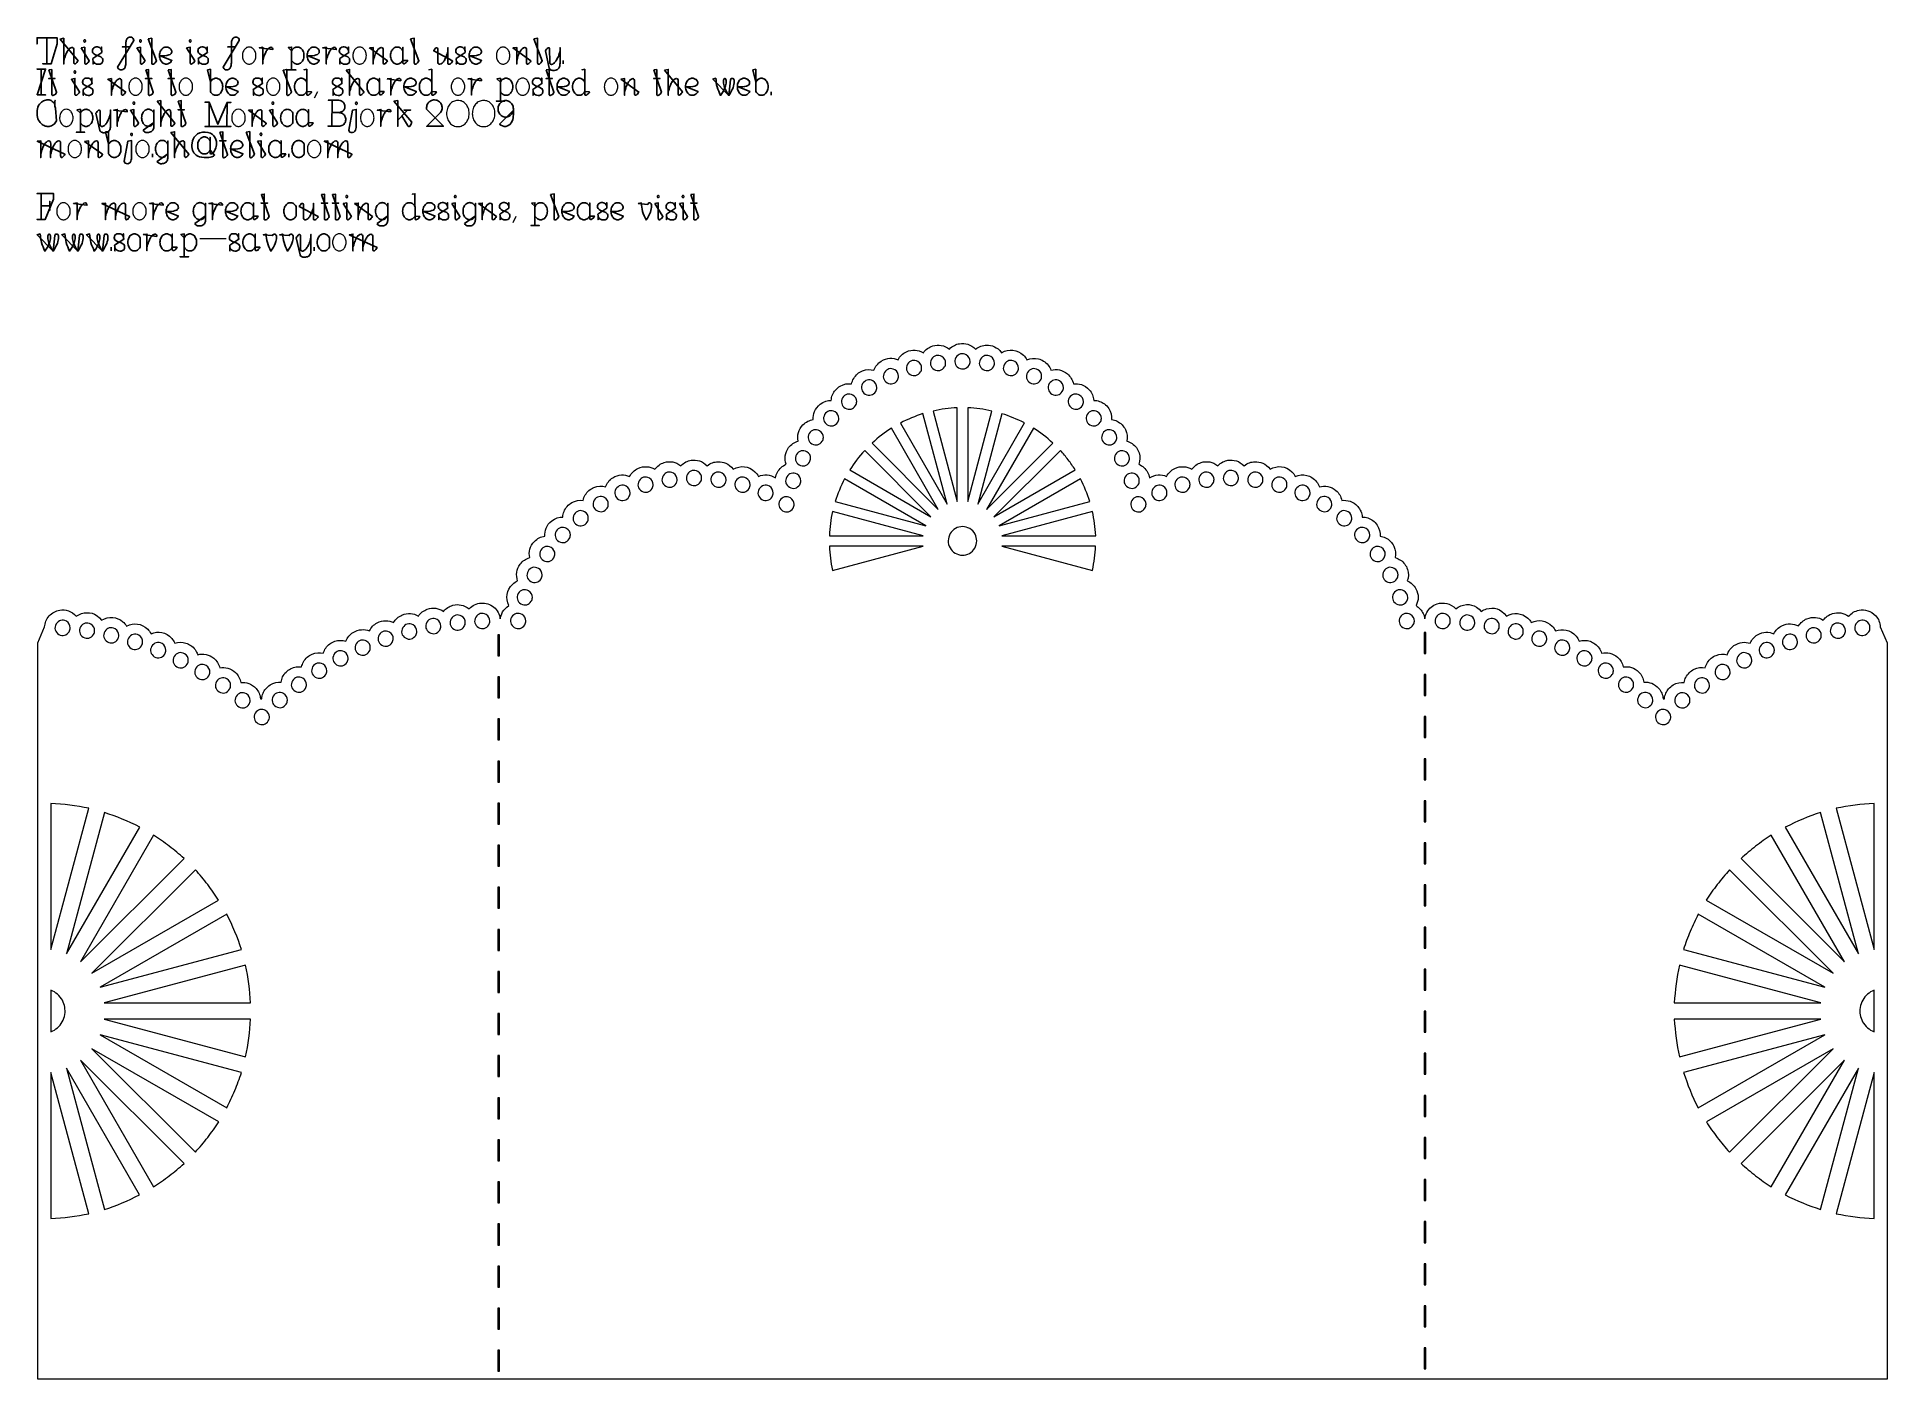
# Model space of a CAD drawing. Header units: centimetres. Extents: x -10 to 10, y -7.3 to 7.3.
import ezdxf

# ---------------------------------------------------------------- set-up
doc = ezdxf.new("R2010")
doc.units = ezdxf.units.CM
doc.header["$MEASUREMENT"] = 0
doc.layers.add('Layer 1', color=7, linetype='Continuous')

msp = doc.modelspace()

# ---------------------------------------------------------------- linework, layer by layer
at = {"layer": 'Layer 1', "color": 92, "lineweight": 0}
for points in [[(5.01615, 0.59267), (5.03519, 0.59267), (5.03519, 0.82107), (5.01615, 0.82107), (5.01615, 0.59267)], [(-5.039, 0.56733), (-5.01996, 0.56733), (-5.01996, 0.79573), (-5.039, 0.79573), (-5.039, 0.56733)], [(-5.039, 0.11012), (-5.01996, 0.11012), (-5.01996, 0.33872), (-5.039, 0.33872), (-5.039, 0.11012)], [(5.01615, 0.13547), (5.03519, 0.13547), (5.03519, 0.36407), (5.01615, 0.36407), (5.01615, 0.13547)], [(-5.039, -0.34705), (-5.01996, -0.34705), (-5.01996, -0.11845), (-5.039, -0.11845), (-5.039, -0.34705)], [(5.01615, -0.32173), (5.03519, -0.32173), (5.03519, -0.09313), (5.01615, -0.09313), (5.01615, -0.32173)], [(-5.039, -0.80428), (-5.01996, -0.80428), (-5.01996, -0.57568), (-5.039, -0.57568), (-5.039, -0.80428)], [(5.01615, -0.77893), (5.03519, -0.77893), (5.03519, -0.55033), (5.01615, -0.55033), (5.01615, -0.77893)], [(-5.039, -1.26126), (-5.01996, -1.26126), (-5.01996, -1.03286), (-5.039, -1.03286), (-5.039, -1.26126)], [(5.01615, -1.23594), (5.03519, -1.23594), (5.03519, -1.00754), (5.01615, -1.00754), (5.01615, -1.23594)], [(-5.039, -1.71868), (-5.01996, -1.71868), (-5.01996, -1.49008), (-5.039, -1.49008), (-5.039, -1.71868)], [(5.01615, -1.69333), (5.03519, -1.69333), (5.03519, -1.46473), (5.01615, -1.46473), (5.01615, -1.69333)], [(-5.039, -2.17566), (-5.01996, -2.17566), (-5.01996, -1.94726), (-5.039, -1.94726), (-5.039, -2.17566)], [(5.01615, -2.15034), (5.03519, -2.15034), (5.03519, -1.92194), (5.01615, -1.92194), (5.01615, -2.15034)], [(-5.039, -2.63308), (-5.01996, -2.63308), (-5.01996, -2.40448), (-5.039, -2.40448), (-5.039, -2.63308)], [(5.01615, -2.60773), (5.03519, -2.60773), (5.03519, -2.37913), (5.01615, -2.37913), (5.01615, -2.60773)], [(-5.039, -3.09006), (-5.01996, -3.09006), (-5.01996, -2.86166), (-5.039, -2.86166), (-5.039, -3.09006)], [(5.01615, -3.06474), (5.03519, -3.06474), (5.03519, -2.83634), (5.01615, -2.83634), (5.01615, -3.06474)], [(-5.039, -3.54745), (-5.01996, -3.54745), (-5.01996, -3.31885), (-5.039, -3.31885), (-5.039, -3.54745)], [(5.01615, -3.52213), (5.03519, -3.52213), (5.03519, -3.29353), (5.01615, -3.29353), (5.01615, -3.52213)], [(-5.039, -4.00468), (-5.01996, -4.00468), (-5.01996, -3.77608), (-5.039, -3.77608), (-5.039, -4.00468)], [(5.01615, -3.97933), (5.03519, -3.97933), (5.03519, -3.75073), (5.01615, -3.75073), (5.01615, -3.97933)], [(5.01615, -4.43672), (5.03519, -4.43672), (5.03519, -4.20794), (5.01615, -4.20794), (5.01615, -4.43672)], [(-5.039, -4.46204), (-5.01996, -4.46204), (-5.01996, -4.23326), (-5.039, -4.23326), (-5.039, -4.46204)], [(-5.039, -4.91908), (-5.01996, -4.91908), (-5.01996, -4.69048), (-5.039, -4.69048), (-5.039, -4.91908)], [(5.01615, -4.89373), (5.03519, -4.89373), (5.03519, -4.66513), (5.01615, -4.66513), (5.01615, -4.89373)], [(-5.039, -5.37625), (-5.01996, -5.37625), (-5.01996, -5.14765), (-5.039, -5.14765), (-5.039, -5.37625)], [(5.01615, -5.35093), (5.03519, -5.35093), (5.03519, -5.12233), (5.01615, -5.12233), (5.01615, -5.35093)], [(-5.039, -5.83348), (-5.01996, -5.83348), (-5.01996, -5.60488), (-5.039, -5.60488), (-5.039, -5.83348)], [(5.01615, -5.80813), (5.03519, -5.80813), (5.03519, -5.57953), (5.01615, -5.57953), (5.01615, -5.80813)], [(-5.039, -6.29065), (-5.01996, -6.29065), (-5.01996, -6.06205), (-5.039, -6.06205), (-5.039, -6.29065)], [(5.01615, -6.26533), (5.03519, -6.26533), (5.03519, -6.03673), (5.01615, -6.03673), (5.01615, -6.26533)], [(-5.039, -6.74785), (-5.01996, -6.74785), (-5.01996, -6.51907), (-5.039, -6.51907), (-5.039, -6.74785)], [(5.01615, -6.72253), (5.03519, -6.72253), (5.03519, -6.49375), (5.01615, -6.49375), (5.01615, -6.72253)], [(-5.039, -7.20505), (-5.01996, -7.20505), (-5.01996, -6.97645), (-5.039, -6.97645), (-5.039, -7.20505)], [(5.01615, -7.17973), (5.03519, -7.17973), (5.03519, -6.95113), (5.01615, -6.95113), (5.01615, -7.17973)]]:
    msp.add_lwpolyline(points, close=True, dxfattribs=at)
at = {"layer": 'Layer 1', "color": 7}
for points, knots in [([(-9.88971, 6.99918), (-9.88971, 6.99918), (-9.98039, 6.99918), (-9.98039, 6.99918), (-9.98039, 6.99918), (-9.98039, 6.99918), (-9.93562, 6.99918), (-9.93562, 6.99918), (-9.93562, 6.99918), (-9.93562, 6.99918), (-9.93543, 7.28112), (-9.93543, 7.28112), (-9.93543, 7.28112), (-9.93543, 7.28112), (-10.04211, 7.28112), (-10.04211, 7.28112), (-10.04211, 7.28112), (-10.04211, 7.28112), (-10.04211, 7.21426), (-10.04211, 7.21426), (-10.04211, 7.21426), (-10.04211, 7.21426), (-10.04211, 7.28112), (-10.04211, 7.28112), (-10.04211, 7.28112), (-10.04211, 7.28112), (-9.82476, 7.28112), (-9.82476, 7.28112), (-9.82476, 7.28112), (-9.82476, 7.28112), (-9.82494, 7.21426), (-9.82494, 7.21426), (-9.82494, 7.21426), (-9.82494, 7.21426), (-9.88971, 6.99918), (-9.88971, 6.99918)], [0, 0, 0, 0, 0.1, 0.1, 0.1, 0.1, 0.2, 0.2, 0.2, 0.2, 0.3, 0.3, 0.3, 0.3, 0.4, 0.4, 0.4, 0.4, 0.5, 0.5, 0.5, 0.5, 0.6, 0.6, 0.6, 0.6, 0.7, 0.7, 0.7, 0.7, 0.8, 0.8, 0.8, 0.8, 1, 1, 1, 1]), ([(-9.79084, 7.26723), (-9.79084, 7.26723), (-9.75197, 7.27504), (-9.75197, 7.27504), (-9.75197, 7.27504), (-9.75197, 7.27504), (-9.75197, 6.99463), (-9.75197, 6.99463), (-9.75197, 6.99463), (-9.75197, 6.99463), (-9.75197, 7.02815), (-9.75197, 7.02815), (-9.75197, 7.02815), (-9.74665, 7.05024), (-9.73996, 7.07197), (-9.7335, 7.08988), (-9.7335, 7.08988), (-9.72665, 7.10798), (-9.71977, 7.12227), (-9.71292, 7.13465), (-9.71292, 7.13465), (-9.70586, 7.14685), (-9.69882, 7.15656), (-9.69025, 7.16399), (-9.69025, 7.16399), (-9.68168, 7.17124), (-9.67157, 7.176), (-9.66377, 7.17695), (-9.66377, 7.17695), (-9.65578, 7.17751), (-9.65004, 7.17391), (-9.64662, 7.1678), (-9.64662, 7.1678), (-9.64318, 7.16171), (-9.64337, 7.15293), (-9.64337, 7.14513), (-9.64337, 7.14513), (-9.64337, 7.14513), (-9.64374, 7.01654), (-9.64374, 7.01654), (-9.64374, 7.01654), (-9.64374, 7.01082), (-9.64337, 7.00453), (-9.6403, 7.00053), (-9.6403, 7.00053), (-9.63707, 6.99672), (-9.63191, 6.99521), (-9.62641, 6.99767), (-9.62641, 6.99767), (-9.62088, 6.99995), (-9.61458, 7.00643), (-9.60945, 7.01254), (-9.60945, 7.01254), (-9.6045, 7.01844), (-9.6003, 7.02474), (-9.59707, 7.03122), (-9.59707, 7.03122), (-9.59707, 7.03122), (-9.79084, 7.26723), (-9.79084, 7.26723)], [0, 0, 0, 0, 0.0625, 0.0625, 0.0625, 0.0625, 0.125, 0.125, 0.125, 0.125, 0.1875, 0.1875, 0.1875, 0.1875, 0.25, 0.25, 0.25, 0.25, 0.3125, 0.3125, 0.3125, 0.3125, 0.375, 0.375, 0.375, 0.375, 0.4375, 0.4375, 0.4375, 0.4375, 0.5, 0.5, 0.5, 0.5, 0.5625, 0.5625, 0.5625, 0.5625, 0.625, 0.625, 0.625, 0.625, 0.6875, 0.6875, 0.6875, 0.6875, 0.75, 0.75, 0.75, 0.75, 0.8125, 0.8125, 0.8125, 0.8125, 0.875, 0.875, 0.875, 0.875, 1, 1, 1, 1]), ([(-9.79084, 7.26723), (-9.79084, 7.26723), (-9.79084, 7.26723), (-9.79084, 7.26723), (-9.79084, 7.26723), (-9.79084, 7.26723), (-9.79084, 7.26723), (-9.79084, 7.26723)], [0, 0, 0, 0, 0.33333333, 0.33333333, 0.33333333, 0.33333333, 1, 1, 1, 1]), ([(-9.16772, 6.96203), (-9.16677, 6.95708), (-9.16447, 6.95309), (-9.16029, 6.94811), (-9.16029, 6.94811), (-9.1559, 6.94298), (-9.14944, 6.93726), (-9.14296, 6.93419), (-9.14296, 6.93419), (-9.13629, 6.93133), (-9.12925, 6.93133), (-9.12163, 6.93247), (-9.12163, 6.93247), (-9.11401, 6.93379), (-9.10562, 6.93665), (-9.09914, 6.94276), (-9.09914, 6.94276), (-9.09247, 6.94866), (-9.08752, 6.95837), (-9.0839, 6.97001), (-9.0839, 6.97001), (-9.08046, 6.98181), (-9.07837, 6.99591), (-9.07837, 7.00983), (-9.07837, 7.00983), (-9.07837, 7.00983), (-9.07837, 7.18092), (-9.07837, 7.18092), (-9.07837, 7.18092), (-9.07837, 7.18092), (-9.11687, 7.18092), (-9.11687, 7.18092), (-9.11687, 7.18092), (-9.11687, 7.18092), (-9.04067, 7.18092), (-9.04067, 7.18092), (-9.04067, 7.18092), (-9.04067, 7.18092), (-9.0784, 7.18111), (-9.0784, 7.18111), (-9.0784, 7.18111), (-9.0784, 7.18111), (-9.0784, 7.21122), (-9.0784, 7.21122), (-9.0784, 7.21122), (-9.0784, 7.22532), (-9.07687, 7.23942), (-9.07364, 7.25104), (-9.07364, 7.25104), (-9.0706, 7.26287), (-9.06544, 7.27237), (-9.05917, 7.27848), (-9.05917, 7.27848), (-9.0525, 7.28457), (-9.04451, 7.28724), (-9.03687, 7.28859), (-9.03687, 7.28859), (-9.02944, 7.28973), (-9.02277, 7.28973), (-9.0161, 7.28687), (-9.0161, 7.28687), (-9.00943, 7.28383), (-9.00295, 7.27848), (-8.99858, 7.272), (-8.99858, 7.272), (-8.99419, 7.26533), (-8.99191, 7.2579), (-8.99191, 7.25028), (-8.99191, 7.25028), (-8.99191, 7.25028), (-9.16772, 6.96203), (-9.16772, 6.96203)], [0, 0, 0, 0, 0.05263158, 0.05263158, 0.05263158, 0.05263158, 0.10526316, 0.10526316, 0.10526316, 0.10526316, 0.15789474, 0.15789474, 0.15789474, 0.15789474, 0.21052632, 0.21052632, 0.21052632, 0.21052632, 0.26315789, 0.26315789, 0.26315789, 0.26315789, 0.31578947, 0.31578947, 0.31578947, 0.31578947, 0.36842105, 0.36842105, 0.36842105, 0.36842105, 0.42105263, 0.42105263, 0.42105263, 0.42105263, 0.47368421, 0.47368421, 0.47368421, 0.47368421, 0.52631579, 0.52631579, 0.52631579, 0.52631579, 0.57894737, 0.57894737, 0.57894737, 0.57894737, 0.63157895, 0.63157895, 0.63157895, 0.63157895, 0.68421053, 0.68421053, 0.68421053, 0.68421053, 0.73684211, 0.73684211, 0.73684211, 0.73684211, 0.78947368, 0.78947368, 0.78947368, 0.78947368, 0.84210526, 0.84210526, 0.84210526, 0.84210526, 0.89473684, 0.89473684, 0.89473684, 0.89473684, 1, 1, 1, 1]), ([(-8.83569, 7.26914), (-8.83569, 7.26914), (-8.79606, 7.27599), (-8.79606, 7.27599), (-8.79606, 7.27599), (-8.79606, 7.27599), (-8.79587, 7.00625), (-8.79587, 7.00625), (-8.79587, 7.00625), (-8.79587, 7.00225), (-8.7951, 6.99768), (-8.79129, 6.99522), (-8.79129, 6.99522), (-8.78767, 6.99273), (-8.78216, 6.99218), (-8.77642, 6.99464), (-8.77642, 6.99464), (-8.77068, 6.9971), (-8.76536, 7.00245), (-8.76004, 7.00893), (-8.76004, 7.00893), (-8.75488, 7.01541), (-8.74993, 7.02285), (-8.74594, 7.03084), (-8.74594, 7.03084), (-8.74594, 7.03084), (-8.83569, 7.26914), (-8.83569, 7.26914)], [0, 0, 0, 0, 0.125, 0.125, 0.125, 0.125, 0.25, 0.25, 0.25, 0.25, 0.375, 0.375, 0.375, 0.375, 0.5, 0.5, 0.5, 0.5, 0.625, 0.625, 0.625, 0.625, 0.75, 0.75, 0.75, 0.75, 1, 1, 1, 1]), ([(-8.83569, 7.26914), (-8.83569, 7.26914), (-8.83569, 7.26914), (-8.83569, 7.26914), (-8.83569, 7.26914), (-8.83569, 7.26914), (-8.83569, 7.26914), (-8.83569, 7.26914)], [0, 0, 0, 0, 0.33333333, 0.33333333, 0.33333333, 0.33333333, 1, 1, 1, 1]), ([(-8.02223, 6.96203), (-8.02128, 6.95708), (-8.019, 6.95309), (-8.01461, 6.94811), (-8.01461, 6.94811), (-8.01043, 6.94298), (-8.00395, 6.93726), (-7.99728, 6.93419), (-7.99728, 6.93419), (-7.99061, 6.93133), (-7.98376, 6.93133), (-7.97614, 6.93247), (-7.97614, 6.93247), (-7.96833, 6.93379), (-7.96013, 6.93665), (-7.95365, 6.94276), (-7.95365, 6.94276), (-7.94698, 6.94866), (-7.94203, 6.95837), (-7.93841, 6.97001), (-7.93841, 6.97001), (-7.93479, 6.98181), (-7.93269, 6.99591), (-7.93269, 7.00983), (-7.93269, 7.00983), (-7.93269, 7.00983), (-7.93288, 7.18091), (-7.93288, 7.18091), (-7.93288, 7.18091), (-7.93288, 7.18091), (-7.97117, 7.18092), (-7.97117, 7.18092), (-7.97117, 7.18092), (-7.97117, 7.18092), (-7.89497, 7.18092), (-7.89497, 7.18092), (-7.89497, 7.18092), (-7.89497, 7.18092), (-7.93288, 7.18111), (-7.93288, 7.18111), (-7.93288, 7.18111), (-7.93288, 7.18111), (-7.93288, 7.21122), (-7.93288, 7.21122), (-7.93288, 7.21122), (-7.93288, 7.22532), (-7.93135, 7.23942), (-7.92812, 7.25104), (-7.92812, 7.25104), (-7.92468, 7.26287), (-7.91992, 7.27237), (-7.91346, 7.27848), (-7.91346, 7.27848), (-7.90698, 7.28457), (-7.89899, 7.28724), (-7.89137, 7.28859), (-7.89137, 7.28859), (-7.88394, 7.28973), (-7.87727, 7.28973), (-7.8706, 7.28687), (-7.8706, 7.28687), (-7.86375, 7.28383), (-7.85726, 7.27848), (-7.8529, 7.272), (-7.8529, 7.272), (-7.84851, 7.26533), (-7.84642, 7.2579), (-7.84642, 7.25028), (-7.84642, 7.25028), (-7.84642, 7.25028), (-8.02223, 6.96203), (-8.02223, 6.96203)], [0, 0, 0, 0, 0.05263158, 0.05263158, 0.05263158, 0.05263158, 0.10526316, 0.10526316, 0.10526316, 0.10526316, 0.15789474, 0.15789474, 0.15789474, 0.15789474, 0.21052632, 0.21052632, 0.21052632, 0.21052632, 0.26315789, 0.26315789, 0.26315789, 0.26315789, 0.31578947, 0.31578947, 0.31578947, 0.31578947, 0.36842105, 0.36842105, 0.36842105, 0.36842105, 0.42105263, 0.42105263, 0.42105263, 0.42105263, 0.47368421, 0.47368421, 0.47368421, 0.47368421, 0.52631579, 0.52631579, 0.52631579, 0.52631579, 0.57894737, 0.57894737, 0.57894737, 0.57894737, 0.63157895, 0.63157895, 0.63157895, 0.63157895, 0.68421053, 0.68421053, 0.68421053, 0.68421053, 0.73684211, 0.73684211, 0.73684211, 0.73684211, 0.78947368, 0.78947368, 0.78947368, 0.78947368, 0.84210526, 0.84210526, 0.84210526, 0.84210526, 0.89473684, 0.89473684, 0.89473684, 0.89473684, 1, 1, 1, 1]), ([(-5.98618, 7.26914), (-5.98618, 7.26914), (-5.94676, 7.27599), (-5.94676, 7.27599), (-5.94676, 7.27599), (-5.94676, 7.27599), (-5.94639, 7.00625), (-5.94639, 7.00625), (-5.94639, 7.00625), (-5.94639, 7.00225), (-5.94562, 6.99768), (-5.942, 6.99522), (-5.942, 6.99522), (-5.93838, 6.99273), (-5.93266, 6.99218), (-5.92713, 6.99464), (-5.92713, 6.99464), (-5.92123, 6.99713), (-5.91589, 7.00245), (-5.91057, 7.00893), (-5.91057, 7.00893), (-5.90544, 7.01541), (-5.90065, 7.02285), (-5.89668, 7.03084), (-5.89668, 7.03084), (-5.89668, 7.03084), (-5.98618, 7.26914), (-5.98618, 7.26914)], [0, 0, 0, 0, 0.125, 0.125, 0.125, 0.125, 0.25, 0.25, 0.25, 0.25, 0.375, 0.375, 0.375, 0.375, 0.5, 0.5, 0.5, 0.5, 0.625, 0.625, 0.625, 0.625, 0.75, 0.75, 0.75, 0.75, 1, 1, 1, 1]), ([(-5.98618, 7.26914), (-5.98618, 7.26914), (-5.98618, 7.26914), (-5.98618, 7.26914), (-5.98618, 7.26914), (-5.98618, 7.26914), (-5.98618, 7.26914), (-5.98618, 7.26914)], [0, 0, 0, 0, 0.33333333, 0.33333333, 0.33333333, 0.33333333, 1, 1, 1, 1]), ([(-4.64697, 7.26914), (-4.64697, 7.26914), (-4.60734, 7.27599), (-4.60734, 7.27599), (-4.60734, 7.27599), (-4.60734, 7.27599), (-4.60715, 7.00625), (-4.60715, 7.00625), (-4.60715, 7.00625), (-4.60715, 7.00225), (-4.60638, 6.99768), (-4.60257, 6.99522), (-4.60257, 6.99522), (-4.59895, 6.99273), (-4.59323, 6.99218), (-4.58752, 6.99464), (-4.58752, 6.99464), (-4.58199, 6.99713), (-4.57665, 7.00245), (-4.57133, 7.00893), (-4.57133, 7.00893), (-4.56617, 7.01541), (-4.56122, 7.02285), (-4.55723, 7.03084), (-4.55723, 7.03084), (-4.55723, 7.03084), (-4.64697, 7.26914), (-4.64697, 7.26914)], [0, 0, 0, 0, 0.125, 0.125, 0.125, 0.125, 0.25, 0.25, 0.25, 0.25, 0.375, 0.375, 0.375, 0.375, 0.5, 0.5, 0.5, 0.5, 0.625, 0.625, 0.625, 0.625, 0.75, 0.75, 0.75, 0.75, 1, 1, 1, 1]), ([(-4.64697, 7.26914), (-4.64697, 7.26914), (-4.64697, 7.26914), (-4.64697, 7.26914), (-4.64697, 7.26914), (-4.64697, 7.26914), (-4.64697, 7.26914), (-4.64697, 7.26914)], [0, 0, 0, 0, 0.33333333, 0.33333333, 0.33333333, 0.33333333, 1, 1, 1, 1]), ([(-9.56319, 7.17103), (-9.56319, 7.17103), (-9.52469, 7.17788), (-9.52469, 7.17788), (-9.52469, 7.17788), (-9.52469, 7.17788), (-9.52469, 7.01214), (-9.52469, 7.01214), (-9.52469, 7.01214), (-9.52469, 7.00796), (-9.52413, 7.00375), (-9.52297, 7.00071), (-9.52297, 7.00071), (-9.52183, 6.99767), (-9.5203, 6.99613), (-9.51744, 6.99518), (-9.51744, 6.99518), (-9.51477, 6.99423), (-9.51096, 6.99404), (-9.50524, 6.9969), (-9.50524, 6.9969), (-9.4999, 7.00013), (-9.49228, 7.00643), (-9.48696, 7.01272), (-9.48696, 7.01272), (-9.48124, 7.0192), (-9.47743, 7.02547), (-9.47476, 7.03214), (-9.47476, 7.03214), (-9.47476, 7.03214), (-9.56319, 7.17103), (-9.56319, 7.17103)], [0, 0, 0, 0, 0.11111111, 0.11111111, 0.11111111, 0.11111111, 0.22222222, 0.22222222, 0.22222222, 0.22222222, 0.33333333, 0.33333333, 0.33333333, 0.33333333, 0.44444444, 0.44444444, 0.44444444, 0.44444444, 0.55555556, 0.55555556, 0.55555556, 0.55555556, 0.66666667, 0.66666667, 0.66666667, 0.66666667, 0.77777778, 0.77777778, 0.77777778, 0.77777778, 1, 1, 1, 1]), ([(-9.56319, 7.17103), (-9.56319, 7.17103), (-9.56319, 7.17103), (-9.56319, 7.17103), (-9.56319, 7.17103), (-9.56319, 7.17103), (-9.56319, 7.17103), (-9.56319, 7.17103)], [0, 0, 0, 0, 0.33333333, 0.33333333, 0.33333333, 0.33333333, 1, 1, 1, 1]), ([(-9.43709, 7.0567), (-9.43577, 7.04659), (-9.43442, 7.0367), (-9.43423, 7.02622), (-9.43423, 7.02622), (-9.43365, 7.01614), (-9.43423, 7.00526), (-9.4346, 6.99442), (-9.4346, 6.99442), (-9.43423, 7.00185), (-9.43402, 7.00908), (-9.43383, 7.01442), (-9.43383, 7.01442), (-9.43364, 7.01995), (-9.43383, 7.02336), (-9.4342, 7.0268), (-9.4342, 7.0268), (-9.43002, 7.01918), (-9.42449, 7.01233), (-9.41782, 7.00698), (-9.41782, 7.00698), (-9.41134, 7.00145), (-9.40372, 6.99764), (-9.39515, 6.99518), (-9.39515, 6.99518), (-9.38639, 6.9929), (-9.37629, 6.99156), (-9.36639, 6.99346), (-9.36639, 6.99346), (-9.35591, 6.99499), (-9.34562, 6.99899), (-9.33877, 7.00642), (-9.33877, 7.00642), (-9.3321, 7.01404), (-9.32885, 7.0247), (-9.32848, 7.03671), (-9.32848, 7.03671), (-9.32811, 7.04872), (-9.3302, 7.06187), (-9.34962, 7.07309), (-9.34962, 7.07309), (-9.36928, 7.08435), (-9.40624, 7.09348), (-9.42431, 7.10626), (-9.42431, 7.10626), (-9.44278, 7.11901), (-9.44241, 7.13521), (-9.43974, 7.14722), (-9.43974, 7.14722), (-9.43688, 7.1596), (-9.43175, 7.16778), (-9.4245, 7.17312), (-9.4245, 7.17312), (-9.41725, 7.17846), (-9.40812, 7.18093), (-9.39955, 7.18188), (-9.39955, 7.18188), (-9.39098, 7.18283), (-9.38299, 7.18244), (-9.37574, 7.17997), (-9.37574, 7.17997), (-9.36812, 7.17806), (-9.36127, 7.17388), (-9.35537, 7.16777), (-9.35537, 7.16777), (-9.34947, 7.16187), (-9.34452, 7.15388), (-9.34127, 7.14528), (-9.34127, 7.14528), (-9.34146, 7.14872), (-9.34146, 7.15195), (-9.34146, 7.15803), (-9.34146, 7.15803), (-9.34127, 7.16412), (-9.34109, 7.17308), (-9.34069, 7.18184), (-9.34069, 7.18184), (-9.34125, 7.16964), (-9.34164, 7.15745), (-9.34146, 7.14755), (-9.34146, 7.14755), (-9.34109, 7.13747), (-9.33974, 7.12985), (-9.33842, 7.1222), (-9.33842, 7.1222), (-9.33842, 7.1222), (-9.43709, 7.0567), (-9.43709, 7.0567)], [0, 0, 0, 0, 0.04347826, 0.04347826, 0.04347826, 0.04347826, 0.08695652, 0.08695652, 0.08695652, 0.08695652, 0.13043478, 0.13043478, 0.13043478, 0.13043478, 0.17391304, 0.17391304, 0.17391304, 0.17391304, 0.2173913, 0.2173913, 0.2173913, 0.2173913, 0.26086957, 0.26086957, 0.26086957, 0.26086957, 0.30434783, 0.30434783, 0.30434783, 0.30434783, 0.34782609, 0.34782609, 0.34782609, 0.34782609, 0.39130435, 0.39130435, 0.39130435, 0.39130435, 0.43478261, 0.43478261, 0.43478261, 0.43478261, 0.47826087, 0.47826087, 0.47826087, 0.47826087, 0.52173913, 0.52173913, 0.52173913, 0.52173913, 0.56521739, 0.56521739, 0.56521739, 0.56521739, 0.60869565, 0.60869565, 0.60869565, 0.60869565, 0.65217391, 0.65217391, 0.65217391, 0.65217391, 0.69565217, 0.69565217, 0.69565217, 0.69565217, 0.73913043, 0.73913043, 0.73913043, 0.73913043, 0.7826087, 0.7826087, 0.7826087, 0.7826087, 0.82608696, 0.82608696, 0.82608696, 0.82608696, 0.86956522, 0.86956522, 0.86956522, 0.86956522, 0.91304348, 0.91304348, 0.91304348, 0.91304348, 1, 1, 1, 1]), ([(-9.43709, 7.0567), (-9.43709, 7.0567), (-9.43709, 7.0567), (-9.43709, 7.0567), (-9.43709, 7.0567), (-9.43709, 7.0567), (-9.43709, 7.0567), (-9.43709, 7.0567)], [0, 0, 0, 0, 0.33333333, 0.33333333, 0.33333333, 0.33333333, 1, 1, 1, 1]), ([(-8.9578, 7.17103), (-8.9578, 7.17103), (-8.91933, 7.17788), (-8.91933, 7.17788), (-8.91933, 7.17788), (-8.91933, 7.17788), (-8.91952, 7.01214), (-8.91952, 7.01214), (-8.91952, 7.01214), (-8.91952, 7.00796), (-8.91894, 7.00375), (-8.9178, 7.00071), (-8.9178, 7.00071), (-8.91666, 6.99767), (-8.91494, 6.99613), (-8.91227, 6.99518), (-8.91227, 6.99518), (-8.9096, 6.99423), (-8.9056, 6.99404), (-8.90007, 6.9969), (-8.90007, 6.9969), (-8.89454, 7.00013), (-8.88711, 7.00643), (-8.8816, 7.01272), (-8.8816, 7.01272), (-8.87607, 7.0192), (-8.87207, 7.02547), (-8.86959, 7.03214), (-8.86959, 7.03214), (-8.86959, 7.03214), (-8.9578, 7.17103), (-8.9578, 7.17103)], [0, 0, 0, 0, 0.11111111, 0.11111111, 0.11111111, 0.11111111, 0.22222222, 0.22222222, 0.22222222, 0.22222222, 0.33333333, 0.33333333, 0.33333333, 0.33333333, 0.44444444, 0.44444444, 0.44444444, 0.44444444, 0.55555556, 0.55555556, 0.55555556, 0.55555556, 0.66666667, 0.66666667, 0.66666667, 0.66666667, 0.77777778, 0.77777778, 0.77777778, 0.77777778, 1, 1, 1, 1]), ([(-8.9578, 7.17103), (-8.9578, 7.17103), (-8.9578, 7.17103), (-8.9578, 7.17103), (-8.9578, 7.17103), (-8.9578, 7.17103), (-8.9578, 7.17103), (-8.9578, 7.17103)], [0, 0, 0, 0, 0.33333333, 0.33333333, 0.33333333, 0.33333333, 1, 1, 1, 1]), ([(-8.71205, 7.08853), (-8.67604, 7.083), (-8.63662, 7.08567), (-8.6128, 7.09406), (-8.6128, 7.09406), (-8.58899, 7.10226), (-8.581, 7.11597), (-8.58002, 7.12777), (-8.58002, 7.12777), (-8.5787, 7.13939), (-8.58441, 7.14891), (-8.59013, 7.15595), (-8.59013, 7.15595), (-8.59566, 7.1628), (-8.60119, 7.16698), (-8.60651, 7.17042), (-8.60651, 7.17042), (-8.61754, 7.17709), (-8.6286, 7.18032), (-8.63966, 7.18032), (-8.63966, 7.18032), (-8.65051, 7.18032), (-8.66175, 7.17709), (-8.67244, 7.17042), (-8.67244, 7.17042), (-8.67797, 7.1668), (-8.68292, 7.16243), (-8.68787, 7.1569), (-8.68787, 7.1569), (-8.69263, 7.15156), (-8.69702, 7.14507), (-8.70083, 7.13804), (-8.70083, 7.13804), (-8.70445, 7.13079), (-8.70731, 7.1228), (-8.70959, 7.11423), (-8.70959, 7.11423), (-8.71131, 7.10603), (-8.71208, 7.09727), (-8.71208, 7.08833), (-8.71208, 7.08833), (-8.71208, 7.07939), (-8.71113, 7.07042), (-8.70959, 7.06166), (-8.70959, 7.06166), (-8.70731, 7.05309), (-8.70446, 7.04489), (-8.70083, 7.03745), (-8.70083, 7.03745), (-8.69702, 7.03002), (-8.69263, 7.02356), (-8.68787, 7.01803), (-8.68787, 7.01803), (-8.68311, 7.0125), (-8.67797, 7.00813), (-8.67263, 7.00469), (-8.67263, 7.00469), (-8.6675, 7.00107), (-8.66178, 6.99879), (-8.65625, 6.99707), (-8.65625, 6.99707), (-8.65072, 6.99535), (-8.64519, 6.99458), (-8.63969, 6.99458), (-8.63969, 6.99458), (-8.62866, 6.99458), (-8.6176, 6.99781), (-8.60654, 7.00469), (-8.60654, 7.00469), (-8.6012, 7.00813), (-8.59625, 7.01268), (-8.59149, 7.01784), (-8.59149, 7.01784), (-8.58673, 7.02318), (-8.58215, 7.02927), (-8.57834, 7.03575), (-8.57834, 7.03575), (-8.57834, 7.03575), (-8.71205, 7.08853), (-8.71205, 7.08853)], [0, 0, 0, 0, 0.04761905, 0.04761905, 0.04761905, 0.04761905, 0.0952381, 0.0952381, 0.0952381, 0.0952381, 0.14285714, 0.14285714, 0.14285714, 0.14285714, 0.19047619, 0.19047619, 0.19047619, 0.19047619, 0.23809524, 0.23809524, 0.23809524, 0.23809524, 0.28571429, 0.28571429, 0.28571429, 0.28571429, 0.33333333, 0.33333333, 0.33333333, 0.33333333, 0.38095238, 0.38095238, 0.38095238, 0.38095238, 0.42857143, 0.42857143, 0.42857143, 0.42857143, 0.47619048, 0.47619048, 0.47619048, 0.47619048, 0.52380952, 0.52380952, 0.52380952, 0.52380952, 0.57142857, 0.57142857, 0.57142857, 0.57142857, 0.61904762, 0.61904762, 0.61904762, 0.61904762, 0.66666667, 0.66666667, 0.66666667, 0.66666667, 0.71428571, 0.71428571, 0.71428571, 0.71428571, 0.76190476, 0.76190476, 0.76190476, 0.76190476, 0.80952381, 0.80952381, 0.80952381, 0.80952381, 0.85714286, 0.85714286, 0.85714286, 0.85714286, 0.9047619, 0.9047619, 0.9047619, 0.9047619, 1, 1, 1, 1]), ([(-8.71205, 7.08853), (-8.71205, 7.08853), (-8.71205, 7.08853), (-8.71205, 7.08853), (-8.71205, 7.08853), (-8.71205, 7.08853), (-8.71205, 7.08853), (-8.71205, 7.08853)], [0, 0, 0, 0, 0.33333333, 0.33333333, 0.33333333, 0.33333333, 1, 1, 1, 1]), ([(-8.41792, 7.17103), (-8.41792, 7.17103), (-8.37945, 7.17788), (-8.37945, 7.17788), (-8.37945, 7.17788), (-8.37945, 7.17788), (-8.37945, 7.01214), (-8.37945, 7.01214), (-8.37945, 7.01214), (-8.37945, 7.00796), (-8.37889, 7.00375), (-8.37773, 7.00071), (-8.37773, 7.00071), (-8.37659, 6.99767), (-8.37487, 6.99613), (-8.3722, 6.99518), (-8.3722, 6.99518), (-8.36953, 6.99423), (-8.36553, 6.99404), (-8.36019, 6.9969), (-8.36019, 6.9969), (-8.35447, 7.00013), (-8.34704, 7.00643), (-8.34151, 7.01272), (-8.34151, 7.01272), (-8.33598, 7.0192), (-8.33198, 7.02547), (-8.32952, 7.03214), (-8.32952, 7.03214), (-8.32952, 7.03214), (-8.41792, 7.17103), (-8.41792, 7.17103)], [0, 0, 0, 0, 0.11111111, 0.11111111, 0.11111111, 0.11111111, 0.22222222, 0.22222222, 0.22222222, 0.22222222, 0.33333333, 0.33333333, 0.33333333, 0.33333333, 0.44444444, 0.44444444, 0.44444444, 0.44444444, 0.55555556, 0.55555556, 0.55555556, 0.55555556, 0.66666667, 0.66666667, 0.66666667, 0.66666667, 0.77777778, 0.77777778, 0.77777778, 0.77777778, 1, 1, 1, 1]), ([(-8.41792, 7.17103), (-8.41792, 7.17103), (-8.41792, 7.17103), (-8.41792, 7.17103), (-8.41792, 7.17103), (-8.41792, 7.17103), (-8.41792, 7.17103), (-8.41792, 7.17103)], [0, 0, 0, 0, 0.33333333, 0.33333333, 0.33333333, 0.33333333, 1, 1, 1, 1]), ([(-8.29142, 7.0567), (-8.2901, 7.04659), (-8.28893, 7.0367), (-8.28856, 7.02622), (-8.28856, 7.02622), (-8.28798, 7.01614), (-8.28856, 7.00526), (-8.28893, 6.99442), (-8.28893, 6.99442), (-8.28874, 7.00185), (-8.28835, 7.00908), (-8.28835, 7.01442), (-8.28835, 7.01442), (-8.28816, 7.01995), (-8.28835, 7.02336), (-8.28854, 7.0268), (-8.28854, 7.0268), (-8.28454, 7.01918), (-8.27883, 7.01233), (-8.27235, 7.00698), (-8.27235, 7.00698), (-8.26568, 7.00145), (-8.25825, 6.99764), (-8.24949, 6.99518), (-8.24949, 6.99518), (-8.24092, 6.9929), (-8.23063, 6.99156), (-8.22054, 6.99346), (-8.22054, 6.99346), (-8.21043, 6.99499), (-8.19996, 6.99899), (-8.1931, 7.00642), (-8.1931, 7.00642), (-8.18643, 7.01404), (-8.18339, 7.0247), (-8.18281, 7.03671), (-8.18281, 7.03671), (-8.18244, 7.04872), (-8.18453, 7.06187), (-8.20395, 7.07309), (-8.20395, 7.07309), (-8.22356, 7.08433), (-8.26052, 7.09346), (-8.27883, 7.10624), (-8.27883, 7.10624), (-8.29714, 7.11902), (-8.29693, 7.13519), (-8.29407, 7.1472), (-8.29407, 7.1472), (-8.29121, 7.15958), (-8.28608, 7.16776), (-8.27883, 7.1731), (-8.27883, 7.1731), (-8.27198, 7.17844), (-8.26264, 7.18091), (-8.25406, 7.18186), (-8.25406, 7.18186), (-8.24548, 7.18281), (-8.2375, 7.18242), (-8.23006, 7.17995), (-8.23006, 7.17995), (-8.22263, 7.17804), (-8.21577, 7.17386), (-8.20987, 7.16775), (-8.20987, 7.16775), (-8.20397, 7.16185), (-8.19884, 7.15386), (-8.19558, 7.14526), (-8.19558, 7.14526), (-8.19577, 7.1487), (-8.19595, 7.15193), (-8.19577, 7.15801), (-8.19577, 7.15801), (-8.19577, 7.1641), (-8.1954, 7.17306), (-8.195, 7.18182), (-8.195, 7.18182), (-8.19556, 7.16962), (-8.19614, 7.15743), (-8.19577, 7.14753), (-8.19577, 7.14753), (-8.1954, 7.13745), (-8.19424, 7.12983), (-8.19291, 7.12218), (-8.19291, 7.12218), (-8.19291, 7.12218), (-8.29142, 7.0567), (-8.29142, 7.0567)], [0, 0, 0, 0, 0.04347826, 0.04347826, 0.04347826, 0.04347826, 0.08695652, 0.08695652, 0.08695652, 0.08695652, 0.13043478, 0.13043478, 0.13043478, 0.13043478, 0.17391304, 0.17391304, 0.17391304, 0.17391304, 0.2173913, 0.2173913, 0.2173913, 0.2173913, 0.26086957, 0.26086957, 0.26086957, 0.26086957, 0.30434783, 0.30434783, 0.30434783, 0.30434783, 0.34782609, 0.34782609, 0.34782609, 0.34782609, 0.39130435, 0.39130435, 0.39130435, 0.39130435, 0.43478261, 0.43478261, 0.43478261, 0.43478261, 0.47826087, 0.47826087, 0.47826087, 0.47826087, 0.52173913, 0.52173913, 0.52173913, 0.52173913, 0.56521739, 0.56521739, 0.56521739, 0.56521739, 0.60869565, 0.60869565, 0.60869565, 0.60869565, 0.65217391, 0.65217391, 0.65217391, 0.65217391, 0.69565217, 0.69565217, 0.69565217, 0.69565217, 0.73913043, 0.73913043, 0.73913043, 0.73913043, 0.7826087, 0.7826087, 0.7826087, 0.7826087, 0.82608696, 0.82608696, 0.82608696, 0.82608696, 0.86956522, 0.86956522, 0.86956522, 0.86956522, 0.91304348, 0.91304348, 0.91304348, 0.91304348, 1, 1, 1, 1]), ([(-8.29142, 7.0567), (-8.29142, 7.0567), (-8.29142, 7.0567), (-8.29142, 7.0567), (-8.29142, 7.0567), (-8.29142, 7.0567), (-8.29142, 7.0567), (-8.29142, 7.0567)], [0, 0, 0, 0, 0.33333333, 0.33333333, 0.33333333, 0.33333333, 1, 1, 1, 1]), ([(-7.63171, 7.17272), (-7.63171, 7.17272), (-7.5917, 7.17844), (-7.5917, 7.17844), (-7.5917, 7.17844), (-7.5917, 7.17844), (-7.59189, 6.99709), (-7.59189, 6.99709), (-7.59189, 6.99709), (-7.59189, 6.99709), (-7.59189, 7.02889), (-7.59189, 7.02889), (-7.59189, 7.02889), (-7.58694, 7.05098), (-7.58046, 7.07233), (-7.57379, 7.09062), (-7.57379, 7.09062), (-7.56731, 7.10872), (-7.56027, 7.12319), (-7.55321, 7.13539), (-7.55321, 7.13539), (-7.54636, 7.14759), (-7.53929, 7.1573), (-7.53072, 7.16434), (-7.53072, 7.16434), (-7.52215, 7.17196), (-7.51204, 7.17691), (-7.50424, 7.17749), (-7.50424, 7.17749), (-7.49643, 7.17826), (-7.4909, 7.17445), (-7.48747, 7.16968), (-7.48747, 7.16968), (-7.48406, 7.16452), (-7.48289, 7.15881), (-7.48385, 7.15291), (-7.48385, 7.15291), (-7.48385, 7.15291), (-7.63171, 7.17272), (-7.63171, 7.17272)], [0, 0, 0, 0, 0.09090909, 0.09090909, 0.09090909, 0.09090909, 0.18181818, 0.18181818, 0.18181818, 0.18181818, 0.27272727, 0.27272727, 0.27272727, 0.27272727, 0.36363636, 0.36363636, 0.36363636, 0.36363636, 0.45454545, 0.45454545, 0.45454545, 0.45454545, 0.54545455, 0.54545455, 0.54545455, 0.54545455, 0.63636364, 0.63636364, 0.63636364, 0.63636364, 0.72727273, 0.72727273, 0.72727273, 0.72727273, 0.81818182, 0.81818182, 0.81818182, 0.81818182, 1, 1, 1, 1]), ([(-7.63171, 7.17272), (-7.63171, 7.17272), (-7.63171, 7.17272), (-7.63171, 7.17272), (-7.63171, 7.17272), (-7.63171, 7.17272), (-7.63171, 7.17272), (-7.63171, 7.17272)], [0, 0, 0, 0, 0.33333333, 0.33333333, 0.33333333, 0.33333333, 1, 1, 1, 1]), ([(-7.31664, 7.17367), (-7.31664, 7.17367), (-7.27891, 7.18052), (-7.27891, 7.18052), (-7.27891, 7.18052), (-7.27891, 7.18052), (-7.27891, 6.9321), (-7.27891, 6.9321), (-7.27891, 6.9321), (-7.27891, 6.9321), (-7.3231, 6.93211), (-7.3231, 6.93211), (-7.3231, 6.93211), (-7.3231, 6.93211), (-7.23166, 6.93211), (-7.23166, 6.93211), (-7.23166, 6.93211), (-7.23166, 6.93211), (-7.27891, 6.93211), (-7.27891, 6.93211), (-7.27891, 6.93211), (-7.27891, 6.93211), (-7.27891, 7.03482), (-7.27891, 7.03482), (-7.27891, 7.03482), (-7.27452, 7.02892), (-7.27015, 7.02299), (-7.26518, 7.01805), (-7.26518, 7.01805), (-7.26023, 7.01273), (-7.25507, 7.00834), (-7.24975, 7.00471), (-7.24975, 7.00471), (-7.2448, 7.00127), (-7.23909, 6.99881), (-7.23337, 6.99709), (-7.23337, 6.99709), (-7.22784, 6.99537), (-7.22252, 6.99481), (-7.21681, 6.99481), (-7.21681, 6.99481), (-7.20596, 6.99481), (-7.19472, 6.99785), (-7.18366, 7.00473), (-7.18366, 7.00473), (-7.17853, 7.00835), (-7.17318, 7.01254), (-7.16842, 7.01807), (-7.16842, 7.01807), (-7.16384, 7.0236), (-7.15908, 7.03008), (-7.15567, 7.03749), (-7.15567, 7.03749), (-7.15223, 7.04492), (-7.149, 7.05313), (-7.1471, 7.0617), (-7.1471, 7.0617), (-7.14501, 7.07046), (-7.14406, 7.07943), (-7.14406, 7.08837), (-7.14406, 7.08837), (-7.14406, 7.09731), (-7.14501, 7.1061), (-7.1471, 7.11446), (-7.1471, 7.11446), (-7.14901, 7.12285), (-7.15186, 7.13084), (-7.15567, 7.13809), (-7.15567, 7.13809), (-7.15911, 7.14531), (-7.16387, 7.1518), (-7.16842, 7.15695), (-7.16842, 7.15695), (-7.17318, 7.16267), (-7.17853, 7.16685), (-7.18385, 7.17047), (-7.18385, 7.17047), (-7.18938, 7.17388), (-7.19491, 7.17619), (-7.20023, 7.1779), (-7.20023, 7.1779), (-7.20595, 7.17943), (-7.21126, 7.18039), (-7.21679, 7.18039), (-7.21679, 7.18039), (-7.22785, 7.18039), (-7.23909, 7.17716), (-7.24976, 7.17049), (-7.24976, 7.17049), (-7.2551, 7.16687), (-7.26042, 7.16268), (-7.26519, 7.15697), (-7.26519, 7.15697), (-7.27014, 7.15181), (-7.27453, 7.14535), (-7.27834, 7.13869), (-7.27834, 7.13869), (-7.27834, 7.13869), (-7.31664, 7.17367), (-7.31664, 7.17367)], [0, 0, 0, 0, 0.03846154, 0.03846154, 0.03846154, 0.03846154, 0.07692308, 0.07692308, 0.07692308, 0.07692308, 0.11538462, 0.11538462, 0.11538462, 0.11538462, 0.15384615, 0.15384615, 0.15384615, 0.15384615, 0.19230769, 0.19230769, 0.19230769, 0.19230769, 0.23076923, 0.23076923, 0.23076923, 0.23076923, 0.26923077, 0.26923077, 0.26923077, 0.26923077, 0.30769231, 0.30769231, 0.30769231, 0.30769231, 0.34615385, 0.34615385, 0.34615385, 0.34615385, 0.38461538, 0.38461538, 0.38461538, 0.38461538, 0.42307692, 0.42307692, 0.42307692, 0.42307692, 0.46153846, 0.46153846, 0.46153846, 0.46153846, 0.5, 0.5, 0.5, 0.5, 0.53846154, 0.53846154, 0.53846154, 0.53846154, 0.57692308, 0.57692308, 0.57692308, 0.57692308, 0.61538462, 0.61538462, 0.61538462, 0.61538462, 0.65384615, 0.65384615, 0.65384615, 0.65384615, 0.69230769, 0.69230769, 0.69230769, 0.69230769, 0.73076923, 0.73076923, 0.73076923, 0.73076923, 0.76923077, 0.76923077, 0.76923077, 0.76923077, 0.80769231, 0.80769231, 0.80769231, 0.80769231, 0.84615385, 0.84615385, 0.84615385, 0.84615385, 0.88461538, 0.88461538, 0.88461538, 0.88461538, 0.92307692, 0.92307692, 0.92307692, 0.92307692, 1, 1, 1, 1]), ([(-7.31664, 7.17367), (-7.31664, 7.17367), (-7.31664, 7.17367), (-7.31664, 7.17367), (-7.31664, 7.17367), (-7.31664, 7.17367), (-7.31664, 7.17367), (-7.31664, 7.17367)], [0, 0, 0, 0, 0.33333333, 0.33333333, 0.33333333, 0.33333333, 1, 1, 1, 1]), ([(-7.11013, 7.08853), (-7.07393, 7.083), (-7.03451, 7.08567), (-7.0107, 7.09406), (-7.0107, 7.09406), (-6.98707, 7.10226), (-6.97908, 7.11597), (-6.97792, 7.12777), (-6.97792, 7.12777), (-6.97678, 7.13939), (-6.9825, 7.14891), (-6.98821, 7.15595), (-6.98821, 7.15595), (-6.99374, 7.1628), (-6.99924, 7.16698), (-7.00459, 7.17042), (-7.00459, 7.17042), (-7.01544, 7.17709), (-7.02668, 7.18032), (-7.03774, 7.18032), (-7.03774, 7.18032), (-7.04877, 7.18032), (-7.06002, 7.17709), (-7.0705, 7.17042), (-7.0705, 7.17042), (-7.07584, 7.1668), (-7.08098, 7.16243), (-7.08593, 7.1569), (-7.08593, 7.1569), (-7.09088, 7.15156), (-7.09506, 7.14507), (-7.09889, 7.13804), (-7.09889, 7.13804), (-7.10251, 7.13079), (-7.10537, 7.1228), (-7.10728, 7.11423), (-7.10728, 7.11423), (-7.10919, 7.10603), (-7.11014, 7.09727), (-7.11014, 7.08833), (-7.11014, 7.08833), (-7.11014, 7.07939), (-7.10919, 7.07042), (-7.10728, 7.06166), (-7.10728, 7.06166), (-7.10537, 7.05309), (-7.10252, 7.04489), (-7.09889, 7.03745), (-7.09889, 7.03745), (-7.09508, 7.03002), (-7.0909, 7.02356), (-7.08593, 7.01803), (-7.08593, 7.01803), (-7.08117, 7.0125), (-7.07601, 7.00813), (-7.07069, 7.00469), (-7.07069, 7.00469), (-7.06535, 7.00107), (-7.06003, 6.99879), (-7.05431, 6.99707), (-7.05431, 6.99707), (-7.04878, 6.99535), (-7.04307, 6.99458), (-7.03775, 6.99458), (-7.03775, 6.99458), (-7.02651, 6.99458), (-7.01526, 6.99781), (-7.0046, 7.00469), (-7.0046, 7.00469), (-6.99926, 7.00813), (-6.99412, 7.01268), (-6.98936, 7.01784), (-6.98936, 7.01784), (-6.9846, 7.02318), (-6.98021, 7.02927), (-6.9764, 7.03575), (-6.9764, 7.03575), (-6.9764, 7.03575), (-7.11013, 7.08853), (-7.11013, 7.08853)], [0, 0, 0, 0, 0.04761905, 0.04761905, 0.04761905, 0.04761905, 0.0952381, 0.0952381, 0.0952381, 0.0952381, 0.14285714, 0.14285714, 0.14285714, 0.14285714, 0.19047619, 0.19047619, 0.19047619, 0.19047619, 0.23809524, 0.23809524, 0.23809524, 0.23809524, 0.28571429, 0.28571429, 0.28571429, 0.28571429, 0.33333333, 0.33333333, 0.33333333, 0.33333333, 0.38095238, 0.38095238, 0.38095238, 0.38095238, 0.42857143, 0.42857143, 0.42857143, 0.42857143, 0.47619048, 0.47619048, 0.47619048, 0.47619048, 0.52380952, 0.52380952, 0.52380952, 0.52380952, 0.57142857, 0.57142857, 0.57142857, 0.57142857, 0.61904762, 0.61904762, 0.61904762, 0.61904762, 0.66666667, 0.66666667, 0.66666667, 0.66666667, 0.71428571, 0.71428571, 0.71428571, 0.71428571, 0.76190476, 0.76190476, 0.76190476, 0.76190476, 0.80952381, 0.80952381, 0.80952381, 0.80952381, 0.85714286, 0.85714286, 0.85714286, 0.85714286, 0.9047619, 0.9047619, 0.9047619, 0.9047619, 1, 1, 1, 1]), ([(-7.11013, 7.08853), (-7.11013, 7.08853), (-7.11013, 7.08853), (-7.11013, 7.08853), (-7.11013, 7.08853), (-7.11013, 7.08853), (-7.11013, 7.08853), (-7.11013, 7.08853)], [0, 0, 0, 0, 0.33333333, 0.33333333, 0.33333333, 0.33333333, 1, 1, 1, 1]), ([(-6.94249, 7.17272), (-6.94249, 7.17272), (-6.90248, 7.17844), (-6.90248, 7.17844), (-6.90248, 7.17844), (-6.90248, 7.17844), (-6.90285, 6.99709), (-6.90285, 6.99709), (-6.90285, 6.99709), (-6.90285, 6.99709), (-6.90286, 7.02889), (-6.90286, 7.02889), (-6.90286, 7.02889), (-6.89773, 7.05098), (-6.89124, 7.07233), (-6.88458, 7.09062), (-6.88458, 7.09062), (-6.8781, 7.10872), (-6.87106, 7.12319), (-6.86439, 7.13539), (-6.86439, 7.13539), (-6.85714, 7.14759), (-6.8501, 7.1573), (-6.84153, 7.16434), (-6.84153, 7.16434), (-6.83296, 7.17196), (-6.82285, 7.17691), (-6.81505, 7.17749), (-6.81505, 7.17749), (-6.80724, 7.17826), (-6.80171, 7.17445), (-6.79828, 7.16968), (-6.79828, 7.16968), (-6.79505, 7.16452), (-6.7937, 7.15881), (-6.79466, 7.15291), (-6.79466, 7.15291), (-6.79466, 7.15291), (-6.94249, 7.17272), (-6.94249, 7.17272)], [0, 0, 0, 0, 0.09090909, 0.09090909, 0.09090909, 0.09090909, 0.18181818, 0.18181818, 0.18181818, 0.18181818, 0.27272727, 0.27272727, 0.27272727, 0.27272727, 0.36363636, 0.36363636, 0.36363636, 0.36363636, 0.45454545, 0.45454545, 0.45454545, 0.45454545, 0.54545455, 0.54545455, 0.54545455, 0.54545455, 0.63636364, 0.63636364, 0.63636364, 0.63636364, 0.72727273, 0.72727273, 0.72727273, 0.72727273, 0.81818182, 0.81818182, 0.81818182, 0.81818182, 1, 1, 1, 1]), ([(-6.94249, 7.17272), (-6.94249, 7.17272), (-6.94249, 7.17272), (-6.94249, 7.17272), (-6.94249, 7.17272), (-6.94249, 7.17272), (-6.94249, 7.17272), (-6.94249, 7.17272)], [0, 0, 0, 0, 0.33333333, 0.33333333, 0.33333333, 0.33333333, 1, 1, 1, 1]), ([(-6.75657, 7.0567), (-6.75504, 7.04659), (-6.7539, 7.0367), (-6.75353, 7.02622), (-6.75353, 7.02622), (-6.75334, 7.01614), (-6.75353, 7.00526), (-6.7539, 6.99442), (-6.7539, 6.99442), (-6.75371, 7.00185), (-6.75353, 7.00908), (-6.75332, 7.01442), (-6.75332, 7.01442), (-6.75332, 7.01995), (-6.75332, 7.02336), (-6.75351, 7.0268), (-6.75351, 7.0268), (-6.74951, 7.01918), (-6.74398, 7.01233), (-6.73732, 7.00698), (-6.73732, 7.00698), (-6.73084, 7.00145), (-6.72322, 6.99764), (-6.71446, 6.99518), (-6.71446, 6.99518), (-6.7057, 6.9929), (-6.69578, 6.99156), (-6.6857, 6.99346), (-6.6857, 6.99346), (-6.67541, 6.99499), (-6.66512, 6.99899), (-6.65826, 7.00642), (-6.65826, 7.00642), (-6.65159, 7.01404), (-6.64836, 7.0247), (-6.64778, 7.03671), (-6.64778, 7.03671), (-6.64741, 7.04872), (-6.6495, 7.06187), (-6.66911, 7.07309), (-6.66911, 7.07309), (-6.68853, 7.08433), (-6.72549, 7.09346), (-6.7438, 7.10624), (-6.7438, 7.10624), (-6.76211, 7.11902), (-6.7619, 7.13519), (-6.75904, 7.1472), (-6.75904, 7.1472), (-6.75655, 7.15958), (-6.75123, 7.16776), (-6.74399, 7.1731), (-6.74399, 7.1731), (-6.73677, 7.17844), (-6.72761, 7.18091), (-6.71904, 7.18186), (-6.71904, 7.18186), (-6.71047, 7.18281), (-6.70248, 7.18242), (-6.69523, 7.17995), (-6.69523, 7.17995), (-6.68761, 7.17804), (-6.68076, 7.17386), (-6.67486, 7.16775), (-6.67486, 7.16775), (-6.66896, 7.16185), (-6.66401, 7.15386), (-6.66076, 7.14526), (-6.66076, 7.14526), (-6.66113, 7.1487), (-6.66113, 7.15193), (-6.66113, 7.15801), (-6.66113, 7.15801), (-6.66076, 7.1641), (-6.66036, 7.17306), (-6.66018, 7.18182), (-6.66018, 7.18182), (-6.66076, 7.16962), (-6.66113, 7.15743), (-6.66076, 7.14753), (-6.66076, 7.14753), (-6.66039, 7.13745), (-6.65923, 7.12983), (-6.6579, 7.12218), (-6.6579, 7.12218), (-6.6579, 7.12218), (-6.75657, 7.0567), (-6.75657, 7.0567)], [0, 0, 0, 0, 0.04347826, 0.04347826, 0.04347826, 0.04347826, 0.08695652, 0.08695652, 0.08695652, 0.08695652, 0.13043478, 0.13043478, 0.13043478, 0.13043478, 0.17391304, 0.17391304, 0.17391304, 0.17391304, 0.2173913, 0.2173913, 0.2173913, 0.2173913, 0.26086957, 0.26086957, 0.26086957, 0.26086957, 0.30434783, 0.30434783, 0.30434783, 0.30434783, 0.34782609, 0.34782609, 0.34782609, 0.34782609, 0.39130435, 0.39130435, 0.39130435, 0.39130435, 0.43478261, 0.43478261, 0.43478261, 0.43478261, 0.47826087, 0.47826087, 0.47826087, 0.47826087, 0.52173913, 0.52173913, 0.52173913, 0.52173913, 0.56521739, 0.56521739, 0.56521739, 0.56521739, 0.60869565, 0.60869565, 0.60869565, 0.60869565, 0.65217391, 0.65217391, 0.65217391, 0.65217391, 0.69565217, 0.69565217, 0.69565217, 0.69565217, 0.73913043, 0.73913043, 0.73913043, 0.73913043, 0.7826087, 0.7826087, 0.7826087, 0.7826087, 0.82608696, 0.82608696, 0.82608696, 0.82608696, 0.86956522, 0.86956522, 0.86956522, 0.86956522, 0.91304348, 0.91304348, 0.91304348, 0.91304348, 1, 1, 1, 1]), ([(-6.75657, 7.0567), (-6.75657, 7.0567), (-6.75657, 7.0567), (-6.75657, 7.0567), (-6.75657, 7.0567), (-6.75657, 7.0567), (-6.75657, 7.0567), (-6.75657, 7.0567)], [0, 0, 0, 0, 0.33333333, 0.33333333, 0.33333333, 0.33333333, 1, 1, 1, 1]), ([(-6.43309, 7.17082), (-6.43309, 7.17082), (-6.39308, 7.17616), (-6.39308, 7.17616), (-6.39308, 7.17616), (-6.39308, 7.17616), (-6.39308, 6.99481), (-6.39308, 6.99481), (-6.39308, 6.99481), (-6.39308, 6.99481), (-6.39309, 7.0268), (-6.39309, 7.0268), (-6.39309, 7.0268), (-6.38833, 7.04889), (-6.38185, 7.07062), (-6.37518, 7.08853), (-6.37518, 7.08853), (-6.36888, 7.10663), (-6.36166, 7.1211), (-6.35481, 7.1333), (-6.35481, 7.1333), (-6.34796, 7.14529), (-6.34071, 7.15521), (-6.33214, 7.16264), (-6.33214, 7.16264), (-6.32357, 7.16989), (-6.31346, 7.17484), (-6.30547, 7.1756), (-6.30547, 7.1756), (-6.29766, 7.17616), (-6.29195, 7.17235), (-6.2887, 7.16645), (-6.2887, 7.16645), (-6.28508, 7.16036), (-6.28547, 7.15198), (-6.28547, 7.14378), (-6.28547, 7.14378), (-6.28547, 7.14378), (-6.28547, 7.01519), (-6.28547, 7.01519), (-6.28547, 7.01519), (-6.28547, 7.00947), (-6.28547, 7.00318), (-6.28224, 6.99918), (-6.28224, 6.99918), (-6.27899, 6.99518), (-6.27404, 6.99384), (-6.26832, 6.99632), (-6.26832, 6.99632), (-6.2626, 6.9986), (-6.2567, 7.00508), (-6.25155, 7.01098), (-6.25155, 7.01098), (-6.24639, 7.01728), (-6.24221, 7.02336), (-6.23898, 7.02966), (-6.23898, 7.02966), (-6.23898, 7.02966), (-6.43309, 7.17082), (-6.43309, 7.17082)], [0, 0, 0, 0, 0.0625, 0.0625, 0.0625, 0.0625, 0.125, 0.125, 0.125, 0.125, 0.1875, 0.1875, 0.1875, 0.1875, 0.25, 0.25, 0.25, 0.25, 0.3125, 0.3125, 0.3125, 0.3125, 0.375, 0.375, 0.375, 0.375, 0.4375, 0.4375, 0.4375, 0.4375, 0.5, 0.5, 0.5, 0.5, 0.5625, 0.5625, 0.5625, 0.5625, 0.625, 0.625, 0.625, 0.625, 0.6875, 0.6875, 0.6875, 0.6875, 0.75, 0.75, 0.75, 0.75, 0.8125, 0.8125, 0.8125, 0.8125, 0.875, 0.875, 0.875, 0.875, 1, 1, 1, 1]), ([(-6.43309, 7.17082), (-6.43309, 7.17082), (-6.43309, 7.17082), (-6.43309, 7.17082), (-6.43309, 7.17082), (-6.43309, 7.17082), (-6.43309, 7.17082), (-6.43309, 7.17082)], [0, 0, 0, 0, 0.33333333, 0.33333333, 0.33333333, 0.33333333, 1, 1, 1, 1]), ([(-6.07096, 7.03575), (-6.07477, 7.02927), (-6.07935, 7.02318), (-6.08411, 7.01784), (-6.08411, 7.01784), (-6.08887, 7.01271), (-6.09401, 7.00813), (-6.09935, 7.00469), (-6.09935, 7.00469), (-6.10469, 7.00107), (-6.1102, 6.99879), (-6.11573, 6.99707), (-6.11573, 6.99707), (-6.12126, 6.99535), (-6.12679, 6.99458), (-6.13229, 6.99458), (-6.13229, 6.99458), (-6.14353, 6.99458), (-6.15478, 6.99781), (-6.16563, 7.00469), (-6.16563, 7.00469), (-6.17076, 7.00813), (-6.17592, 7.0125), (-6.18087, 7.01803), (-6.18087, 7.01803), (-6.18563, 7.02356), (-6.19002, 7.03004), (-6.19362, 7.03745), (-6.19362, 7.03745), (-6.19724, 7.04488), (-6.20029, 7.05309), (-6.20219, 7.06166), (-6.20219, 7.06166), (-6.2041, 7.07042), (-6.20505, 7.07939), (-6.20505, 7.08833), (-6.20505, 7.08833), (-6.20505, 7.09727), (-6.2041, 7.10606), (-6.20219, 7.11423), (-6.20219, 7.11423), (-6.20028, 7.1228), (-6.19724, 7.13079), (-6.19362, 7.13804), (-6.19362, 7.13804), (-6.19, 7.14508), (-6.18563, 7.15156), (-6.18087, 7.1569), (-6.18087, 7.1569), (-6.17592, 7.16243), (-6.17058, 7.1668), (-6.16526, 7.17042), (-6.16526, 7.17042), (-6.15992, 7.17365), (-6.15441, 7.17614), (-6.14888, 7.17785), (-6.14888, 7.17785), (-6.14354, 7.17938), (-6.13803, 7.18034), (-6.13232, 7.18034), (-6.13232, 7.18034), (-6.12129, 7.18034), (-6.11023, 7.17711), (-6.09956, 7.17044), (-6.09956, 7.17044), (-6.09422, 7.16682), (-6.0889, 7.16245), (-6.08392, 7.15692), (-6.08392, 7.15692), (-6.07916, 7.15176), (-6.07479, 7.1453), (-6.07096, 7.13864), (-6.07096, 7.13864), (-6.07096, 7.13864), (-6.07096, 7.17748), (-6.07096, 7.17748), (-6.07096, 7.17748), (-6.07096, 7.17748), (-6.07096, 7.01003), (-6.07096, 7.01003), (-6.07096, 7.01003), (-6.07096, 7.00641), (-6.07001, 7.0026), (-6.06715, 7.00011), (-6.06715, 7.00011), (-6.06448, 6.99762), (-6.06048, 6.9967), (-6.05419, 6.99897), (-6.05419, 6.99897), (-6.0481, 7.00125), (-6.03972, 7.00678), (-6.03342, 7.01307), (-6.03342, 7.01307), (-6.02694, 7.01955), (-6.02257, 7.02678), (-6.02008, 7.03458), (-6.02008, 7.03458), (-6.02008, 7.03458), (-6.07096, 7.03575), (-6.07096, 7.03575)], [0, 0, 0, 0, 0.03846154, 0.03846154, 0.03846154, 0.03846154, 0.07692308, 0.07692308, 0.07692308, 0.07692308, 0.11538462, 0.11538462, 0.11538462, 0.11538462, 0.15384615, 0.15384615, 0.15384615, 0.15384615, 0.19230769, 0.19230769, 0.19230769, 0.19230769, 0.23076923, 0.23076923, 0.23076923, 0.23076923, 0.26923077, 0.26923077, 0.26923077, 0.26923077, 0.30769231, 0.30769231, 0.30769231, 0.30769231, 0.34615385, 0.34615385, 0.34615385, 0.34615385, 0.38461538, 0.38461538, 0.38461538, 0.38461538, 0.42307692, 0.42307692, 0.42307692, 0.42307692, 0.46153846, 0.46153846, 0.46153846, 0.46153846, 0.5, 0.5, 0.5, 0.5, 0.53846154, 0.53846154, 0.53846154, 0.53846154, 0.57692308, 0.57692308, 0.57692308, 0.57692308, 0.61538462, 0.61538462, 0.61538462, 0.61538462, 0.65384615, 0.65384615, 0.65384615, 0.65384615, 0.69230769, 0.69230769, 0.69230769, 0.69230769, 0.73076923, 0.73076923, 0.73076923, 0.73076923, 0.76923077, 0.76923077, 0.76923077, 0.76923077, 0.80769231, 0.80769231, 0.80769231, 0.80769231, 0.84615385, 0.84615385, 0.84615385, 0.84615385, 0.88461538, 0.88461538, 0.88461538, 0.88461538, 0.92307692, 0.92307692, 0.92307692, 0.92307692, 1, 1, 1, 1]), ([(-6.07096, 7.03575), (-6.07096, 7.03575), (-6.07096, 7.03575), (-6.07096, 7.03575), (-6.07096, 7.03575), (-6.07096, 7.03575), (-6.07096, 7.03575), (-6.07096, 7.03575)], [0, 0, 0, 0, 0.33333333, 0.33333333, 0.33333333, 0.33333333, 1, 1, 1, 1]), ([(-5.73605, 7.13883), (-5.7328, 7.14531), (-5.72862, 7.1514), (-5.72385, 7.15751), (-5.72385, 7.15751), (-5.71835, 7.16381), (-5.71223, 7.17008), (-5.70689, 7.17217), (-5.70689, 7.17217), (-5.70117, 7.17484), (-5.69604, 7.17349), (-5.693, 7.1695), (-5.693, 7.1695), (-5.68956, 7.1655), (-5.68938, 7.15921), (-5.68938, 7.15349), (-5.68938, 7.15349), (-5.68938, 7.15349), (-5.68978, 7.02472), (-5.68978, 7.02472), (-5.68978, 7.02472), (-5.68978, 7.01691), (-5.69015, 7.00834), (-5.68653, 7.00223), (-5.68653, 7.00223), (-5.68312, 6.99614), (-5.6774, 6.99252), (-5.66978, 6.99326), (-5.66978, 6.99326), (-5.66158, 6.99384), (-5.6515, 6.99879), (-5.64292, 7.00622), (-5.64292, 7.00622), (-5.63435, 7.01347), (-5.62728, 7.02318), (-5.62025, 7.03538), (-5.62025, 7.03538), (-5.6134, 7.04758), (-5.60673, 7.06205), (-5.60006, 7.0792), (-5.60006, 7.0792), (-5.59339, 7.09635), (-5.58691, 7.11616), (-5.58157, 7.13635), (-5.58157, 7.13635), (-5.58157, 7.13635), (-5.58156, 7.17521), (-5.58156, 7.17521), (-5.58156, 7.17521), (-5.58156, 7.17521), (-5.58156, 7.0049), (-5.58156, 7.0049), (-5.58156, 7.0049), (-5.58156, 7.00128), (-5.58042, 6.99747), (-5.57794, 6.99498), (-5.57794, 6.99498), (-5.57508, 6.9927), (-5.57109, 6.99154), (-5.56479, 6.99384), (-5.56479, 6.99384), (-5.5587, 6.99612), (-5.55032, 7.00165), (-5.54402, 7.00794), (-5.54402, 7.00794), (-5.53735, 7.01442), (-5.53315, 7.02165), (-5.5305, 7.02945), (-5.5305, 7.02945), (-5.5305, 7.02945), (-5.73605, 7.13883), (-5.73605, 7.13883)], [0, 0, 0, 0, 0.05263158, 0.05263158, 0.05263158, 0.05263158, 0.10526316, 0.10526316, 0.10526316, 0.10526316, 0.15789474, 0.15789474, 0.15789474, 0.15789474, 0.21052632, 0.21052632, 0.21052632, 0.21052632, 0.26315789, 0.26315789, 0.26315789, 0.26315789, 0.31578947, 0.31578947, 0.31578947, 0.31578947, 0.36842105, 0.36842105, 0.36842105, 0.36842105, 0.42105263, 0.42105263, 0.42105263, 0.42105263, 0.47368421, 0.47368421, 0.47368421, 0.47368421, 0.52631579, 0.52631579, 0.52631579, 0.52631579, 0.57894737, 0.57894737, 0.57894737, 0.57894737, 0.63157895, 0.63157895, 0.63157895, 0.63157895, 0.68421053, 0.68421053, 0.68421053, 0.68421053, 0.73684211, 0.73684211, 0.73684211, 0.73684211, 0.78947368, 0.78947368, 0.78947368, 0.78947368, 0.84210526, 0.84210526, 0.84210526, 0.84210526, 0.89473684, 0.89473684, 0.89473684, 0.89473684, 1, 1, 1, 1]), ([(-5.73605, 7.13883), (-5.73605, 7.13883), (-5.73605, 7.13883), (-5.73605, 7.13883), (-5.73605, 7.13883), (-5.73605, 7.13883), (-5.73605, 7.13883), (-5.73605, 7.13883)], [0, 0, 0, 0, 0.33333333, 0.33333333, 0.33333333, 0.33333333, 1, 1, 1, 1]), ([(-5.49297, 7.0567), (-5.49144, 7.04659), (-5.4903, 7.0367), (-5.48993, 7.02622), (-5.48993, 7.02622), (-5.48937, 7.01614), (-5.48993, 7.00526), (-5.4903, 6.99442), (-5.4903, 6.99442), (-5.48993, 7.00185), (-5.48974, 7.00908), (-5.48953, 7.01442), (-5.48953, 7.01442), (-5.48953, 7.01995), (-5.48972, 7.02336), (-5.48993, 7.0268), (-5.48993, 7.0268), (-5.48572, 7.01918), (-5.48022, 7.01233), (-5.47374, 7.00698), (-5.47374, 7.00698), (-5.46707, 7.00145), (-5.45964, 6.99764), (-5.45088, 6.99518), (-5.45088, 6.99518), (-5.44212, 6.9929), (-5.43202, 6.99156), (-5.42193, 6.99346), (-5.42193, 6.99346), (-5.41164, 6.99499), (-5.40135, 6.99899), (-5.39449, 7.00642), (-5.39449, 7.00642), (-5.38782, 7.01404), (-5.38478, 7.0247), (-5.3842, 7.03671), (-5.3842, 7.03671), (-5.38364, 7.04872), (-5.38592, 7.06187), (-5.40534, 7.07309), (-5.40534, 7.07309), (-5.42497, 7.08433), (-5.46191, 7.09346), (-5.48022, 7.10624), (-5.48022, 7.10624), (-5.4985, 7.11899), (-5.49813, 7.13519), (-5.49546, 7.1472), (-5.49546, 7.1472), (-5.4926, 7.15958), (-5.48747, 7.16776), (-5.48022, 7.1731), (-5.48022, 7.1731), (-5.47297, 7.17844), (-5.46384, 7.18091), (-5.45527, 7.18186), (-5.45527, 7.18186), (-5.44688, 7.18281), (-5.43889, 7.18242), (-5.43164, 7.17995), (-5.43164, 7.17995), (-5.42402, 7.17804), (-5.41717, 7.17386), (-5.41124, 7.16775), (-5.41124, 7.16775), (-5.40534, 7.16185), (-5.40021, 7.15386), (-5.39714, 7.14526), (-5.39714, 7.14526), (-5.39714, 7.1487), (-5.39751, 7.15193), (-5.39714, 7.15801), (-5.39714, 7.15801), (-5.39714, 7.1641), (-5.39674, 7.17306), (-5.39637, 7.18182), (-5.39637, 7.18182), (-5.39714, 7.16962), (-5.39751, 7.15743), (-5.39714, 7.14753), (-5.39714, 7.14753), (-5.39674, 7.13745), (-5.39542, 7.12983), (-5.3941, 7.12218), (-5.3941, 7.12218), (-5.3941, 7.12218), (-5.49297, 7.0567), (-5.49297, 7.0567)], [0, 0, 0, 0, 0.04347826, 0.04347826, 0.04347826, 0.04347826, 0.08695652, 0.08695652, 0.08695652, 0.08695652, 0.13043478, 0.13043478, 0.13043478, 0.13043478, 0.17391304, 0.17391304, 0.17391304, 0.17391304, 0.2173913, 0.2173913, 0.2173913, 0.2173913, 0.26086957, 0.26086957, 0.26086957, 0.26086957, 0.30434783, 0.30434783, 0.30434783, 0.30434783, 0.34782609, 0.34782609, 0.34782609, 0.34782609, 0.39130435, 0.39130435, 0.39130435, 0.39130435, 0.43478261, 0.43478261, 0.43478261, 0.43478261, 0.47826087, 0.47826087, 0.47826087, 0.47826087, 0.52173913, 0.52173913, 0.52173913, 0.52173913, 0.56521739, 0.56521739, 0.56521739, 0.56521739, 0.60869565, 0.60869565, 0.60869565, 0.60869565, 0.65217391, 0.65217391, 0.65217391, 0.65217391, 0.69565217, 0.69565217, 0.69565217, 0.69565217, 0.73913043, 0.73913043, 0.73913043, 0.73913043, 0.7826087, 0.7826087, 0.7826087, 0.7826087, 0.82608696, 0.82608696, 0.82608696, 0.82608696, 0.86956522, 0.86956522, 0.86956522, 0.86956522, 0.91304348, 0.91304348, 0.91304348, 0.91304348, 1, 1, 1, 1]), ([(-5.49297, 7.0567), (-5.49297, 7.0567), (-5.49297, 7.0567), (-5.49297, 7.0567), (-5.49297, 7.0567), (-5.49297, 7.0567), (-5.49297, 7.0567), (-5.49297, 7.0567)], [0, 0, 0, 0, 0.33333333, 0.33333333, 0.33333333, 0.33333333, 1, 1, 1, 1]), ([(-5.3501, 7.08853), (-5.3139, 7.083), (-5.27448, 7.08567), (-5.25064, 7.09406), (-5.25064, 7.09406), (-5.22683, 7.10226), (-5.21884, 7.11597), (-5.21788, 7.12777), (-5.21788, 7.12777), (-5.21674, 7.13939), (-5.22246, 7.14891), (-5.22799, 7.15595), (-5.22799, 7.15595), (-5.23371, 7.1628), (-5.23902, 7.16698), (-5.24455, 7.17042), (-5.24455, 7.17042), (-5.2554, 7.17709), (-5.26646, 7.18032), (-5.27749, 7.18032), (-5.27749, 7.18032), (-5.28855, 7.18032), (-5.29958, 7.17709), (-5.31046, 7.17042), (-5.31046, 7.17042), (-5.3158, 7.1668), (-5.32094, 7.16243), (-5.32589, 7.1569), (-5.32589, 7.1569), (-5.33065, 7.15156), (-5.33504, 7.14507), (-5.33864, 7.13804), (-5.33864, 7.13804), (-5.34226, 7.13079), (-5.34531, 7.1228), (-5.3474, 7.11423), (-5.3474, 7.11423), (-5.34912, 7.10603), (-5.35007, 7.09727), (-5.35007, 7.08833), (-5.35007, 7.08833), (-5.35007, 7.07939), (-5.34912, 7.07042), (-5.3474, 7.06166), (-5.3474, 7.06166), (-5.34531, 7.05309), (-5.34227, 7.04489), (-5.33864, 7.03745), (-5.33864, 7.03745), (-5.33502, 7.03002), (-5.33065, 7.02356), (-5.32589, 7.01803), (-5.32589, 7.01803), (-5.32092, 7.0125), (-5.31578, 7.00813), (-5.31065, 7.00469), (-5.31065, 7.00469), (-5.30531, 7.00107), (-5.2998, 6.99879), (-5.29409, 6.99707), (-5.29409, 6.99707), (-5.28859, 6.99535), (-5.28306, 6.99458), (-5.27753, 6.99458), (-5.27753, 6.99458), (-5.2665, 6.99458), (-5.25525, 6.99781), (-5.24459, 7.00469), (-5.24459, 7.00469), (-5.23925, 7.00813), (-5.23411, 7.01268), (-5.22935, 7.01784), (-5.22935, 7.01784), (-5.22459, 7.02318), (-5.22001, 7.02927), (-5.21639, 7.03575), (-5.21639, 7.03575), (-5.21639, 7.03575), (-5.3501, 7.08853), (-5.3501, 7.08853)], [0, 0, 0, 0, 0.04761905, 0.04761905, 0.04761905, 0.04761905, 0.0952381, 0.0952381, 0.0952381, 0.0952381, 0.14285714, 0.14285714, 0.14285714, 0.14285714, 0.19047619, 0.19047619, 0.19047619, 0.19047619, 0.23809524, 0.23809524, 0.23809524, 0.23809524, 0.28571429, 0.28571429, 0.28571429, 0.28571429, 0.33333333, 0.33333333, 0.33333333, 0.33333333, 0.38095238, 0.38095238, 0.38095238, 0.38095238, 0.42857143, 0.42857143, 0.42857143, 0.42857143, 0.47619048, 0.47619048, 0.47619048, 0.47619048, 0.52380952, 0.52380952, 0.52380952, 0.52380952, 0.57142857, 0.57142857, 0.57142857, 0.57142857, 0.61904762, 0.61904762, 0.61904762, 0.61904762, 0.66666667, 0.66666667, 0.66666667, 0.66666667, 0.71428571, 0.71428571, 0.71428571, 0.71428571, 0.76190476, 0.76190476, 0.76190476, 0.76190476, 0.80952381, 0.80952381, 0.80952381, 0.80952381, 0.85714286, 0.85714286, 0.85714286, 0.85714286, 0.9047619, 0.9047619, 0.9047619, 0.9047619, 1, 1, 1, 1]), ([(-5.3501, 7.08853), (-5.3501, 7.08853), (-5.3501, 7.08853), (-5.3501, 7.08853), (-5.3501, 7.08853), (-5.3501, 7.08853), (-5.3501, 7.08853), (-5.3501, 7.08853)], [0, 0, 0, 0, 0.33333333, 0.33333333, 0.33333333, 0.33333333, 1, 1, 1, 1]), ([(-4.87499, 7.17082), (-4.87499, 7.17082), (-4.83498, 7.17616), (-4.83498, 7.17616), (-4.83498, 7.17616), (-4.83498, 7.17616), (-4.83498, 6.99481), (-4.83498, 6.99481), (-4.83498, 6.99481), (-4.83498, 6.99481), (-4.83498, 7.0268), (-4.83498, 7.0268), (-4.83498, 7.0268), (-4.83022, 7.04889), (-4.82374, 7.07062), (-4.81707, 7.08853), (-4.81707, 7.08853), (-4.81059, 7.10663), (-4.80355, 7.1211), (-4.7967, 7.1333), (-4.7967, 7.1333), (-4.78985, 7.14529), (-4.7826, 7.15521), (-4.77403, 7.16264), (-4.77403, 7.16264), (-4.76546, 7.16989), (-4.75535, 7.17484), (-4.74736, 7.1756), (-4.74736, 7.1756), (-4.73955, 7.17616), (-4.73384, 7.17235), (-4.73059, 7.16645), (-4.73059, 7.16645), (-4.72697, 7.16036), (-4.72734, 7.15198), (-4.72734, 7.14378), (-4.72734, 7.14378), (-4.72734, 7.14378), (-4.72734, 7.01519), (-4.72734, 7.01519), (-4.72734, 7.01519), (-4.72734, 7.00947), (-4.72734, 7.00318), (-4.72411, 6.99918), (-4.72411, 6.99918), (-4.72086, 6.99518), (-4.71591, 6.99384), (-4.71019, 6.99632), (-4.71019, 6.99632), (-4.70447, 6.9986), (-4.69857, 7.00508), (-4.69342, 7.01098), (-4.69342, 7.01098), (-4.68829, 7.01728), (-4.68429, 7.02336), (-4.68085, 7.02966), (-4.68085, 7.02966), (-4.68085, 7.02966), (-4.87499, 7.17082), (-4.87499, 7.17082)], [0, 0, 0, 0, 0.0625, 0.0625, 0.0625, 0.0625, 0.125, 0.125, 0.125, 0.125, 0.1875, 0.1875, 0.1875, 0.1875, 0.25, 0.25, 0.25, 0.25, 0.3125, 0.3125, 0.3125, 0.3125, 0.375, 0.375, 0.375, 0.375, 0.4375, 0.4375, 0.4375, 0.4375, 0.5, 0.5, 0.5, 0.5, 0.5625, 0.5625, 0.5625, 0.5625, 0.625, 0.625, 0.625, 0.625, 0.6875, 0.6875, 0.6875, 0.6875, 0.75, 0.75, 0.75, 0.75, 0.8125, 0.8125, 0.8125, 0.8125, 0.875, 0.875, 0.875, 0.875, 1, 1, 1, 1]), ([(-4.87499, 7.17082), (-4.87499, 7.17082), (-4.87499, 7.17082), (-4.87499, 7.17082), (-4.87499, 7.17082), (-4.87499, 7.17082), (-4.87499, 7.17082), (-4.87499, 7.17082)], [0, 0, 0, 0, 0.33333333, 0.33333333, 0.33333333, 0.33333333, 1, 1, 1, 1]), ([(-4.52333, 7.13769), (-4.52008, 7.14436), (-4.5159, 7.15026), (-4.51095, 7.15655), (-4.51095, 7.15655), (-4.50582, 7.16264), (-4.49971, 7.16893), (-4.4942, 7.17142), (-4.4942, 7.17142), (-4.48848, 7.17391), (-4.48333, 7.17219), (-4.4801, 7.16838), (-4.4801, 7.16838), (-4.47706, 7.16438), (-4.47687, 7.15809), (-4.47687, 7.15256), (-4.47687, 7.15256), (-4.47687, 7.15256), (-4.47668, 7.02379), (-4.47668, 7.02379), (-4.47668, 7.02379), (-4.47668, 7.0158), (-4.47724, 7.00723), (-4.47382, 7.00112), (-4.47382, 7.00112), (-4.47038, 6.99503), (-4.46488, 6.99159), (-4.45667, 6.99218), (-4.45667, 6.99218), (-4.44865, 6.99274), (-4.43799, 6.99771), (-4.42923, 7.00514), (-4.42923, 7.00514), (-4.4201, 7.01239), (-4.41267, 7.02229), (-4.40505, 7.03409), (-4.40505, 7.03409), (-4.39743, 7.04647), (-4.38981, 7.06076), (-4.38256, 7.07944), (-4.38256, 7.07944), (-4.3755, 7.09772), (-4.36904, 7.12021), (-4.36446, 7.14307), (-4.36446, 7.14307), (-4.36446, 7.14307), (-4.36447, 7.17367), (-4.36447, 7.17367), (-4.36447, 7.17367), (-4.36447, 7.17367), (-4.36466, 7.00354), (-4.36466, 7.00354), (-4.36466, 7.00354), (-4.36466, 6.99116), (-4.36561, 6.9784), (-4.36961, 6.96676), (-4.36961, 6.96676), (-4.374, 6.95496), (-4.38027, 6.94448), (-4.3917, 6.93705), (-4.3917, 6.93705), (-4.40313, 6.9298), (-4.41951, 6.92581), (-4.43342, 6.92562), (-4.43342, 6.92562), (-4.44731, 6.92525), (-4.45877, 6.92885), (-4.46676, 6.93361), (-4.46676, 6.93361), (-4.47478, 6.938), (-4.47933, 6.94409), (-4.48144, 6.95094), (-4.48144, 6.95094), (-4.48144, 6.95094), (-4.52333, 7.13769), (-4.52333, 7.13769)], [0, 0, 0, 0, 0.05, 0.05, 0.05, 0.05, 0.1, 0.1, 0.1, 0.1, 0.15, 0.15, 0.15, 0.15, 0.2, 0.2, 0.2, 0.2, 0.25, 0.25, 0.25, 0.25, 0.3, 0.3, 0.3, 0.3, 0.35, 0.35, 0.35, 0.35, 0.4, 0.4, 0.4, 0.4, 0.45, 0.45, 0.45, 0.45, 0.5, 0.5, 0.5, 0.5, 0.55, 0.55, 0.55, 0.55, 0.6, 0.6, 0.6, 0.6, 0.65, 0.65, 0.65, 0.65, 0.7, 0.7, 0.7, 0.7, 0.75, 0.75, 0.75, 0.75, 0.8, 0.8, 0.8, 0.8, 0.85, 0.85, 0.85, 0.85, 0.9, 0.9, 0.9, 0.9, 1, 1, 1, 1]), ([(-4.52333, 7.13769), (-4.52333, 7.13769), (-4.52333, 7.13769), (-4.52333, 7.13769), (-4.52333, 7.13769), (-4.52333, 7.13769), (-4.52333, 7.13769), (-4.52333, 7.13769)], [0, 0, 0, 0, 0.33333333, 0.33333333, 0.33333333, 0.33333333, 1, 1, 1, 1]), ([(-10.04211, 6.65991), (-10.04211, 6.65991), (-9.9503, 6.65991), (-9.9503, 6.65991), (-9.9503, 6.65991), (-9.9503, 6.65991), (-9.99677, 6.65991), (-9.99677, 6.65991), (-9.99677, 6.65991), (-9.99677, 6.65991), (-9.99639, 6.94166), (-9.99639, 6.94166), (-9.99639, 6.94166), (-9.99639, 6.94166), (-10.04193, 6.94166), (-10.04193, 6.94166), (-10.04193, 6.94166), (-10.04193, 6.94166), (-9.94935, 6.94166), (-9.94935, 6.94166), (-9.94935, 6.94166), (-9.94935, 6.94166), (-10.04211, 6.65991), (-10.04211, 6.65991)], [0, 0, 0, 0, 0.14285714, 0.14285714, 0.14285714, 0.14285714, 0.28571429, 0.28571429, 0.28571429, 0.28571429, 0.42857143, 0.42857143, 0.42857143, 0.42857143, 0.57142857, 0.57142857, 0.57142857, 0.57142857, 0.71428571, 0.71428571, 0.71428571, 0.71428571, 1, 1, 1, 1]), ([(-9.91316, 6.93155), (-9.91316, 6.93155), (-9.88191, 6.93613), (-9.88191, 6.93613), (-9.88191, 6.93613), (-9.88191, 6.93613), (-9.88191, 6.83802), (-9.88191, 6.83802), (-9.88191, 6.83802), (-9.88191, 6.83802), (-9.84608, 6.83802), (-9.84608, 6.83802), (-9.84608, 6.83802), (-9.84608, 6.83802), (-9.91543, 6.83802), (-9.91543, 6.83802), (-9.91543, 6.83802), (-9.91543, 6.83802), (-9.88191, 6.83802), (-9.88191, 6.83802), (-9.88191, 6.83802), (-9.88191, 6.83802), (-9.88191, 6.66638), (-9.88191, 6.66638), (-9.88191, 6.66638), (-9.88191, 6.66257), (-9.88038, 6.65876), (-9.87715, 6.65646), (-9.87715, 6.65646), (-9.87392, 6.65416), (-9.86916, 6.6536), (-9.86305, 6.65609), (-9.86305, 6.65609), (-9.85696, 6.65837), (-9.84932, 6.66352), (-9.84305, 6.66961), (-9.84305, 6.66961), (-9.83696, 6.67591), (-9.83276, 6.68313), (-9.83009, 6.69094), (-9.83009, 6.69094), (-9.83009, 6.69094), (-9.91316, 6.93155), (-9.91316, 6.93155)], [0, 0, 0, 0, 0.08333333, 0.08333333, 0.08333333, 0.08333333, 0.16666667, 0.16666667, 0.16666667, 0.16666667, 0.25, 0.25, 0.25, 0.25, 0.33333333, 0.33333333, 0.33333333, 0.33333333, 0.41666667, 0.41666667, 0.41666667, 0.41666667, 0.5, 0.5, 0.5, 0.5, 0.58333333, 0.58333333, 0.58333333, 0.58333333, 0.66666667, 0.66666667, 0.66666667, 0.66666667, 0.75, 0.75, 0.75, 0.75, 0.83333333, 0.83333333, 0.83333333, 0.83333333, 1, 1, 1, 1]), ([(-9.91316, 6.93155), (-9.91316, 6.93155), (-9.91316, 6.93155), (-9.91316, 6.93155), (-9.91316, 6.93155), (-9.91316, 6.93155), (-9.91316, 6.93155), (-9.91316, 6.93155)], [0, 0, 0, 0, 0.33333333, 0.33333333, 0.33333333, 0.33333333, 1, 1, 1, 1]), ([(-9.6695, 6.83286), (-9.6695, 6.83286), (-9.631, 6.83971), (-9.631, 6.83971), (-9.631, 6.83971), (-9.631, 6.83971), (-9.63119, 6.67397), (-9.63119, 6.67397), (-9.63119, 6.67397), (-9.63119, 6.66979), (-9.63061, 6.66558), (-9.62947, 6.66254), (-9.62947, 6.66254), (-9.62833, 6.6595), (-9.62661, 6.65796), (-9.62394, 6.65701), (-9.62394, 6.65701), (-9.62127, 6.65606), (-9.61746, 6.65587), (-9.61174, 6.65873), (-9.61174, 6.65873), (-9.60621, 6.66198), (-9.59878, 6.66826), (-9.59327, 6.67455), (-9.59327, 6.67455), (-9.58774, 6.68103), (-9.58374, 6.6873), (-9.58126, 6.69397), (-9.58126, 6.69397), (-9.58126, 6.69397), (-9.6695, 6.83286), (-9.6695, 6.83286)], [0, 0, 0, 0, 0.11111111, 0.11111111, 0.11111111, 0.11111111, 0.22222222, 0.22222222, 0.22222222, 0.22222222, 0.33333333, 0.33333333, 0.33333333, 0.33333333, 0.44444444, 0.44444444, 0.44444444, 0.44444444, 0.55555556, 0.55555556, 0.55555556, 0.55555556, 0.66666667, 0.66666667, 0.66666667, 0.66666667, 0.77777778, 0.77777778, 0.77777778, 0.77777778, 1, 1, 1, 1]), ([(-9.6695, 6.83286), (-9.6695, 6.83286), (-9.6695, 6.83286), (-9.6695, 6.83286), (-9.6695, 6.83286), (-9.6695, 6.83286), (-9.6695, 6.83286), (-9.6695, 6.83286)], [0, 0, 0, 0, 0.33333333, 0.33333333, 0.33333333, 0.33333333, 1, 1, 1, 1]), ([(-9.54319, 6.71856), (-9.54187, 6.70845), (-9.5407, 6.69856), (-9.54033, 6.68808), (-9.54033, 6.68808), (-9.53975, 6.67797), (-9.54033, 6.66712), (-9.5407, 6.65628), (-9.5407, 6.65628), (-9.54051, 6.66371), (-9.54012, 6.67094), (-9.54012, 6.67628), (-9.54012, 6.67628), (-9.53993, 6.68181), (-9.54012, 6.68522), (-9.54031, 6.68866), (-9.54031, 6.68866), (-9.53631, 6.68104), (-9.5306, 6.67419), (-9.52412, 6.66884), (-9.52412, 6.66884), (-9.51745, 6.66331), (-9.51002, 6.6595), (-9.50126, 6.65704), (-9.50126, 6.65704), (-9.4925, 6.65476), (-9.48258, 6.6536), (-9.47231, 6.65532), (-9.47231, 6.65532), (-9.4622, 6.65685), (-9.45173, 6.66085), (-9.44506, 6.66828), (-9.44506, 6.66828), (-9.43821, 6.6759), (-9.43514, 6.68656), (-9.43458, 6.69857), (-9.43458, 6.69857), (-9.43421, 6.71058), (-9.4363, 6.72371), (-9.45572, 6.73495), (-9.45572, 6.73495), (-9.47535, 6.74601), (-9.51229, 6.75535), (-9.5306, 6.7681), (-9.5306, 6.7681), (-9.54888, 6.78085), (-9.5487, 6.79705), (-9.54584, 6.80906), (-9.54584, 6.80906), (-9.54317, 6.82144), (-9.53803, 6.82964), (-9.53079, 6.83496), (-9.53079, 6.83496), (-9.52354, 6.84028), (-9.51441, 6.84277), (-9.50584, 6.84372), (-9.50584, 6.84372), (-9.49727, 6.84467), (-9.48928, 6.84428), (-9.48184, 6.84181), (-9.48184, 6.84181), (-9.47441, 6.8399), (-9.46755, 6.83572), (-9.46165, 6.82961), (-9.46165, 6.82961), (-9.45575, 6.82371), (-9.45059, 6.81569), (-9.44755, 6.80712), (-9.44755, 6.80712), (-9.44755, 6.81053), (-9.44774, 6.81379), (-9.44755, 6.81987), (-9.44755, 6.81987), (-9.44755, 6.82596), (-9.44718, 6.83492), (-9.44699, 6.84368), (-9.44699, 6.84368), (-9.44736, 6.83148), (-9.44794, 6.81929), (-9.44755, 6.80939), (-9.44755, 6.80939), (-9.44718, 6.79928), (-9.44602, 6.79166), (-9.44469, 6.78404), (-9.44469, 6.78404), (-9.44469, 6.78404), (-9.54319, 6.71856), (-9.54319, 6.71856)], [0, 0, 0, 0, 0.04347826, 0.04347826, 0.04347826, 0.04347826, 0.08695652, 0.08695652, 0.08695652, 0.08695652, 0.13043478, 0.13043478, 0.13043478, 0.13043478, 0.17391304, 0.17391304, 0.17391304, 0.17391304, 0.2173913, 0.2173913, 0.2173913, 0.2173913, 0.26086957, 0.26086957, 0.26086957, 0.26086957, 0.30434783, 0.30434783, 0.30434783, 0.30434783, 0.34782609, 0.34782609, 0.34782609, 0.34782609, 0.39130435, 0.39130435, 0.39130435, 0.39130435, 0.43478261, 0.43478261, 0.43478261, 0.43478261, 0.47826087, 0.47826087, 0.47826087, 0.47826087, 0.52173913, 0.52173913, 0.52173913, 0.52173913, 0.56521739, 0.56521739, 0.56521739, 0.56521739, 0.60869565, 0.60869565, 0.60869565, 0.60869565, 0.65217391, 0.65217391, 0.65217391, 0.65217391, 0.69565217, 0.69565217, 0.69565217, 0.69565217, 0.73913043, 0.73913043, 0.73913043, 0.73913043, 0.7826087, 0.7826087, 0.7826087, 0.7826087, 0.82608696, 0.82608696, 0.82608696, 0.82608696, 0.86956522, 0.86956522, 0.86956522, 0.86956522, 0.91304348, 0.91304348, 0.91304348, 0.91304348, 1, 1, 1, 1]), ([(-9.27421, 6.83249), (-9.27421, 6.83249), (-9.23402, 6.83802), (-9.23402, 6.83802), (-9.23402, 6.83802), (-9.23402, 6.83802), (-9.23402, 6.65646), (-9.23402, 6.65646), (-9.23402, 6.65646), (-9.23402, 6.65646), (-9.23402, 6.68826), (-9.23402, 6.68826), (-9.23402, 6.68826), (-9.22926, 6.71056), (-9.22278, 6.73226), (-9.21611, 6.75017), (-9.21611, 6.75017), (-9.20963, 6.76827), (-9.20259, 6.78274), (-9.19571, 6.79494), (-9.19571, 6.79494), (-9.18867, 6.80714), (-9.18161, 6.81685), (-9.17304, 6.82428), (-9.17304, 6.82428), (-9.16447, 6.8315), (-9.15436, 6.83648), (-9.14637, 6.83724), (-9.14637, 6.83724), (-9.13856, 6.83801), (-9.13285, 6.8342), (-9.12941, 6.82811), (-9.12941, 6.82811), (-9.12597, 6.82202), (-9.12618, 6.81364), (-9.12618, 6.80544), (-9.12618, 6.80544), (-9.12618, 6.80544), (-9.12637, 6.67667), (-9.12637, 6.67667), (-9.12637, 6.67667), (-9.12637, 6.67114), (-9.12618, 6.66487), (-9.12314, 6.66085), (-9.12314, 6.66085), (-9.11989, 6.65685), (-9.11475, 6.65553), (-9.10922, 6.65799), (-9.10922, 6.65799), (-9.1035, 6.66027), (-9.0976, 6.66675), (-9.09245, 6.67286), (-9.09245, 6.67286), (-9.08732, 6.67895), (-9.08311, 6.68506), (-9.0797, 6.69133), (-9.0797, 6.69133), (-9.0797, 6.69133), (-9.27421, 6.83249), (-9.27421, 6.83249)], [0, 0, 0, 0, 0.0625, 0.0625, 0.0625, 0.0625, 0.125, 0.125, 0.125, 0.125, 0.1875, 0.1875, 0.1875, 0.1875, 0.25, 0.25, 0.25, 0.25, 0.3125, 0.3125, 0.3125, 0.3125, 0.375, 0.375, 0.375, 0.375, 0.4375, 0.4375, 0.4375, 0.4375, 0.5, 0.5, 0.5, 0.5, 0.5625, 0.5625, 0.5625, 0.5625, 0.625, 0.625, 0.625, 0.625, 0.6875, 0.6875, 0.6875, 0.6875, 0.75, 0.75, 0.75, 0.75, 0.8125, 0.8125, 0.8125, 0.8125, 0.875, 0.875, 0.875, 0.875, 1, 1, 1, 1]), ([(-9.27421, 6.83249), (-9.27421, 6.83249), (-9.27421, 6.83249), (-9.27421, 6.83249), (-9.27421, 6.83249), (-9.27421, 6.83249), (-9.27421, 6.83249), (-9.27421, 6.83249)], [0, 0, 0, 0, 0.33333333, 0.33333333, 0.33333333, 0.33333333, 1, 1, 1, 1]), ([(-9.16772, 6.96203), (-9.16772, 6.96203), (-9.16772, 6.96203), (-9.16772, 6.96203), (-9.16772, 6.96203), (-9.16772, 6.96203), (-9.16772, 6.96203), (-9.16772, 6.96203)], [0, 0, 0, 0, 0.33333333, 0.33333333, 0.33333333, 0.33333333, 1, 1, 1, 1]), ([(-8.86292, 6.93155), (-8.86292, 6.93155), (-8.83167, 6.93613), (-8.83167, 6.93613), (-8.83167, 6.93613), (-8.83167, 6.93613), (-8.83167, 6.83802), (-8.83167, 6.83802), (-8.83167, 6.83802), (-8.83167, 6.83802), (-8.79585, 6.83802), (-8.79585, 6.83802), (-8.79585, 6.83802), (-8.79585, 6.83802), (-8.8652, 6.83802), (-8.8652, 6.83802), (-8.8652, 6.83802), (-8.8652, 6.83802), (-8.83167, 6.83802), (-8.83167, 6.83802), (-8.83167, 6.83802), (-8.83167, 6.83802), (-8.83167, 6.66638), (-8.83167, 6.66638), (-8.83167, 6.66638), (-8.83167, 6.66257), (-8.83014, 6.65876), (-8.82691, 6.65646), (-8.82691, 6.65646), (-8.82368, 6.65416), (-8.8191, 6.6536), (-8.81281, 6.65609), (-8.81281, 6.65609), (-8.80672, 6.65837), (-8.79889, 6.66352), (-8.79281, 6.66961), (-8.79281, 6.66961), (-8.78672, 6.67591), (-8.7827, 6.68313), (-8.77985, 6.69094), (-8.77985, 6.69094), (-8.77985, 6.69094), (-8.86292, 6.93155), (-8.86292, 6.93155)], [0, 0, 0, 0, 0.08333333, 0.08333333, 0.08333333, 0.08333333, 0.16666667, 0.16666667, 0.16666667, 0.16666667, 0.25, 0.25, 0.25, 0.25, 0.33333333, 0.33333333, 0.33333333, 0.33333333, 0.41666667, 0.41666667, 0.41666667, 0.41666667, 0.5, 0.5, 0.5, 0.5, 0.58333333, 0.58333333, 0.58333333, 0.58333333, 0.66666667, 0.66666667, 0.66666667, 0.66666667, 0.75, 0.75, 0.75, 0.75, 0.83333333, 0.83333333, 0.83333333, 0.83333333, 1, 1, 1, 1]), ([(-8.86292, 6.93155), (-8.86292, 6.93155), (-8.86292, 6.93155), (-8.86292, 6.93155), (-8.86292, 6.93155), (-8.86292, 6.93155), (-8.86292, 6.93155), (-8.86292, 6.93155)], [0, 0, 0, 0, 0.33333333, 0.33333333, 0.33333333, 0.33333333, 1, 1, 1, 1]), ([(-8.61699, 6.93155), (-8.61699, 6.93155), (-8.58574, 6.93613), (-8.58574, 6.93613), (-8.58574, 6.93613), (-8.58574, 6.93613), (-8.58574, 6.83802), (-8.58574, 6.83802), (-8.58574, 6.83802), (-8.58574, 6.83802), (-8.54992, 6.83802), (-8.54992, 6.83802), (-8.54992, 6.83802), (-8.54992, 6.83802), (-8.61926, 6.83802), (-8.61926, 6.83802), (-8.61926, 6.83802), (-8.61926, 6.83802), (-8.58574, 6.83802), (-8.58574, 6.83802), (-8.58574, 6.83802), (-8.58574, 6.83802), (-8.58574, 6.66638), (-8.58574, 6.66638), (-8.58574, 6.66638), (-8.58574, 6.66257), (-8.58421, 6.65876), (-8.58098, 6.65646), (-8.58098, 6.65646), (-8.57775, 6.65416), (-8.57299, 6.6536), (-8.56688, 6.65609), (-8.56688, 6.65609), (-8.56058, 6.65837), (-8.55296, 6.66352), (-8.54688, 6.66961), (-8.54688, 6.66961), (-8.54079, 6.67591), (-8.53677, 6.68313), (-8.53373, 6.69094), (-8.53373, 6.69094), (-8.53373, 6.69094), (-8.61699, 6.93155), (-8.61699, 6.93155)], [0, 0, 0, 0, 0.08333333, 0.08333333, 0.08333333, 0.08333333, 0.16666667, 0.16666667, 0.16666667, 0.16666667, 0.25, 0.25, 0.25, 0.25, 0.33333333, 0.33333333, 0.33333333, 0.33333333, 0.41666667, 0.41666667, 0.41666667, 0.41666667, 0.5, 0.5, 0.5, 0.5, 0.58333333, 0.58333333, 0.58333333, 0.58333333, 0.66666667, 0.66666667, 0.66666667, 0.66666667, 0.75, 0.75, 0.75, 0.75, 0.83333333, 0.83333333, 0.83333333, 0.83333333, 1, 1, 1, 1]), ([(-8.61699, 6.93155), (-8.61699, 6.93155), (-8.61699, 6.93155), (-8.61699, 6.93155), (-8.61699, 6.93155), (-8.61699, 6.93155), (-8.61699, 6.93155), (-8.61699, 6.93155)], [0, 0, 0, 0, 0.33333333, 0.33333333, 0.33333333, 0.33333333, 1, 1, 1, 1]), ([(-8.19254, 6.93404), (-8.19254, 6.93404), (-8.16034, 6.9388), (-8.16034, 6.9388), (-8.16034, 6.9388), (-8.16034, 6.9388), (-8.16034, 6.69745), (-8.16034, 6.69745), (-8.16034, 6.69745), (-8.15653, 6.69097), (-8.15195, 6.68488), (-8.14719, 6.67972), (-8.14719, 6.67972), (-8.14243, 6.67459), (-8.13748, 6.67001), (-8.13195, 6.66638), (-8.13195, 6.66638), (-8.12129, 6.65953), (-8.11004, 6.65646), (-8.09898, 6.65646), (-8.09898, 6.65646), (-8.09345, 6.65646), (-8.08795, 6.65723), (-8.08242, 6.65874), (-8.08242, 6.65874), (-8.0767, 6.66046), (-8.07139, 6.66292), (-8.06586, 6.66636), (-8.06586, 6.66636), (-8.0607, 6.66998), (-8.05557, 6.67435), (-8.05081, 6.67988), (-8.05081, 6.67988), (-8.04586, 6.6852), (-8.04166, 6.69189), (-8.03785, 6.6993), (-8.03785, 6.6993), (-8.03423, 6.70652), (-8.03137, 6.71473), (-8.02928, 6.7233), (-8.02928, 6.7233), (-8.02737, 6.73206), (-8.02642, 6.741), (-8.02642, 6.75016), (-8.02642, 6.75016), (-8.02642, 6.75892), (-8.02737, 6.76768), (-8.02928, 6.77606), (-8.02928, 6.77606), (-8.03137, 6.78426), (-8.03423, 6.79244), (-8.03785, 6.79948), (-8.03785, 6.79948), (-8.04166, 6.80691), (-8.04584, 6.8134), (-8.05081, 6.81872), (-8.05081, 6.81872), (-8.05557, 6.82425), (-8.06071, 6.82862), (-8.06605, 6.83206), (-8.06605, 6.83206), (-8.0769, 6.83891), (-8.08814, 6.84177), (-8.09902, 6.84177), (-8.09902, 6.84177), (-8.10455, 6.84177), (-8.11008, 6.84121), (-8.11558, 6.83949), (-8.11558, 6.83949), (-8.12111, 6.83796), (-8.12661, 6.83549), (-8.13196, 6.83206), (-8.13196, 6.83206), (-8.13731, 6.82863), (-8.14244, 6.82425), (-8.14739, 6.81872), (-8.14739, 6.81872), (-8.15215, 6.81356), (-8.15673, 6.8071), (-8.16035, 6.80025), (-8.16035, 6.80025), (-8.16035, 6.80025), (-8.19254, 6.93404), (-8.19254, 6.93404)], [0, 0, 0, 0, 0.04545455, 0.04545455, 0.04545455, 0.04545455, 0.09090909, 0.09090909, 0.09090909, 0.09090909, 0.13636364, 0.13636364, 0.13636364, 0.13636364, 0.18181818, 0.18181818, 0.18181818, 0.18181818, 0.22727273, 0.22727273, 0.22727273, 0.22727273, 0.27272727, 0.27272727, 0.27272727, 0.27272727, 0.31818182, 0.31818182, 0.31818182, 0.31818182, 0.36363636, 0.36363636, 0.36363636, 0.36363636, 0.40909091, 0.40909091, 0.40909091, 0.40909091, 0.45454545, 0.45454545, 0.45454545, 0.45454545, 0.5, 0.5, 0.5, 0.5, 0.54545455, 0.54545455, 0.54545455, 0.54545455, 0.59090909, 0.59090909, 0.59090909, 0.59090909, 0.63636364, 0.63636364, 0.63636364, 0.63636364, 0.68181818, 0.68181818, 0.68181818, 0.68181818, 0.72727273, 0.72727273, 0.72727273, 0.72727273, 0.77272727, 0.77272727, 0.77272727, 0.77272727, 0.81818182, 0.81818182, 0.81818182, 0.81818182, 0.86363636, 0.86363636, 0.86363636, 0.86363636, 0.90909091, 0.90909091, 0.90909091, 0.90909091, 1, 1, 1, 1]), ([(-8.19254, 6.93404), (-8.19254, 6.93404), (-8.19254, 6.93404), (-8.19254, 6.93404), (-8.19254, 6.93404), (-8.19254, 6.93404), (-8.19254, 6.93404), (-8.19254, 6.93404)], [0, 0, 0, 0, 0.33333333, 0.33333333, 0.33333333, 0.33333333, 1, 1, 1, 1]), ([(-8.02223, 6.96203), (-8.02223, 6.96203), (-8.02223, 6.96203), (-8.02223, 6.96203), (-8.02223, 6.96203), (-8.02223, 6.96203), (-8.02223, 6.96203), (-8.02223, 6.96203)], [0, 0, 0, 0, 0.33333333, 0.33333333, 0.33333333, 0.33333333, 1, 1, 1, 1]), ([(-7.99252, 6.75039), (-7.95651, 6.74486), (-7.9169, 6.74753), (-7.89327, 6.75592), (-7.89327, 6.75592), (-7.86946, 6.76412), (-7.86147, 6.77783), (-7.8603, 6.78963), (-7.8603, 6.78963), (-7.85916, 6.80125), (-7.86488, 6.81077), (-7.87059, 6.81783), (-7.87059, 6.81783), (-7.87612, 6.82468), (-7.88165, 6.82889), (-7.88697, 6.8323), (-7.88697, 6.8323), (-7.89803, 6.83897), (-7.90906, 6.84201), (-7.92012, 6.84201), (-7.92012, 6.84201), (-7.93097, 6.84201), (-7.94221, 6.83897), (-7.95288, 6.8323), (-7.95288, 6.8323), (-7.95822, 6.82868), (-7.96336, 6.82431), (-7.96831, 6.81878), (-7.96831, 6.81878), (-7.97307, 6.81344), (-7.97746, 6.80695), (-7.98127, 6.79973), (-7.98127, 6.79973), (-7.98489, 6.79267), (-7.98775, 6.78468), (-7.98984, 6.7761), (-7.98984, 6.7761), (-7.99175, 6.7679), (-7.99251, 6.75914), (-7.99251, 6.7502), (-7.99251, 6.7502), (-7.99251, 6.74126), (-7.99156, 6.73229), (-7.98984, 6.72353), (-7.98984, 6.72353), (-7.98775, 6.71496), (-7.98489, 6.70676), (-7.98127, 6.69935), (-7.98127, 6.69935), (-7.97746, 6.69192), (-7.97307, 6.68543), (-7.96831, 6.67993), (-7.96831, 6.67993), (-7.96355, 6.6744), (-7.95841, 6.67001), (-7.95307, 6.66659), (-7.95307, 6.66659), (-7.94773, 6.66297), (-7.94222, 6.66069), (-7.93669, 6.65897), (-7.93669, 6.65897), (-7.93116, 6.65744), (-7.92563, 6.65648), (-7.92013, 6.65648), (-7.92013, 6.65648), (-7.90907, 6.65648), (-7.89783, 6.65973), (-7.88698, 6.66659), (-7.88698, 6.66659), (-7.88166, 6.67003), (-7.87669, 6.67458), (-7.87193, 6.67974), (-7.87193, 6.67974), (-7.86698, 6.68508), (-7.86259, 6.69117), (-7.85878, 6.69765), (-7.85878, 6.69765), (-7.85878, 6.69765), (-7.99252, 6.75039), (-7.99252, 6.75039)], [0, 0, 0, 0, 0.04761905, 0.04761905, 0.04761905, 0.04761905, 0.0952381, 0.0952381, 0.0952381, 0.0952381, 0.14285714, 0.14285714, 0.14285714, 0.14285714, 0.19047619, 0.19047619, 0.19047619, 0.19047619, 0.23809524, 0.23809524, 0.23809524, 0.23809524, 0.28571429, 0.28571429, 0.28571429, 0.28571429, 0.33333333, 0.33333333, 0.33333333, 0.33333333, 0.38095238, 0.38095238, 0.38095238, 0.38095238, 0.42857143, 0.42857143, 0.42857143, 0.42857143, 0.47619048, 0.47619048, 0.47619048, 0.47619048, 0.52380952, 0.52380952, 0.52380952, 0.52380952, 0.57142857, 0.57142857, 0.57142857, 0.57142857, 0.61904762, 0.61904762, 0.61904762, 0.61904762, 0.66666667, 0.66666667, 0.66666667, 0.66666667, 0.71428571, 0.71428571, 0.71428571, 0.71428571, 0.76190476, 0.76190476, 0.76190476, 0.76190476, 0.80952381, 0.80952381, 0.80952381, 0.80952381, 0.85714286, 0.85714286, 0.85714286, 0.85714286, 0.9047619, 0.9047619, 0.9047619, 0.9047619, 1, 1, 1, 1]), ([(-7.69439, 6.71856), (-7.69286, 6.70845), (-7.69172, 6.69856), (-7.69135, 6.68808), (-7.69135, 6.68808), (-7.69079, 6.67797), (-7.69135, 6.66712), (-7.69172, 6.65628), (-7.69172, 6.65628), (-7.69153, 6.66371), (-7.69135, 6.67094), (-7.69114, 6.67628), (-7.69114, 6.67628), (-7.69095, 6.68181), (-7.69114, 6.68522), (-7.69133, 6.68866), (-7.69133, 6.68866), (-7.68733, 6.68104), (-7.6818, 6.67419), (-7.67514, 6.66884), (-7.67514, 6.66884), (-7.66866, 6.66331), (-7.66104, 6.6595), (-7.65228, 6.65704), (-7.65228, 6.65704), (-7.64352, 6.65476), (-7.6336, 6.6536), (-7.62333, 6.65532), (-7.62333, 6.65532), (-7.61322, 6.65685), (-7.60293, 6.66085), (-7.59608, 6.66828), (-7.59608, 6.66828), (-7.58941, 6.6759), (-7.58618, 6.68656), (-7.5856, 6.69857), (-7.5856, 6.69857), (-7.58523, 6.71058), (-7.58732, 6.72371), (-7.60693, 6.73495), (-7.60693, 6.73495), (-7.62638, 6.74601), (-7.66331, 6.75535), (-7.68162, 6.7681), (-7.68162, 6.7681), (-7.69993, 6.78085), (-7.69972, 6.79705), (-7.69686, 6.80906), (-7.69686, 6.80906), (-7.69419, 6.82144), (-7.68905, 6.82964), (-7.68181, 6.83496), (-7.68181, 6.83496), (-7.67459, 6.84028), (-7.66543, 6.84277), (-7.65686, 6.84372), (-7.65686, 6.84372), (-7.64829, 6.84467), (-7.6403, 6.84428), (-7.63286, 6.84181), (-7.63286, 6.84181), (-7.62543, 6.8399), (-7.61857, 6.83572), (-7.61267, 6.82961), (-7.61267, 6.82961), (-7.60677, 6.82371), (-7.60182, 6.81569), (-7.59857, 6.80712), (-7.59857, 6.80712), (-7.59876, 6.81053), (-7.59876, 6.81379), (-7.59876, 6.81987), (-7.59876, 6.81987), (-7.59857, 6.82596), (-7.5982, 6.83492), (-7.59799, 6.84368), (-7.59799, 6.84368), (-7.59836, 6.83148), (-7.59894, 6.81929), (-7.59857, 6.80939), (-7.59857, 6.80939), (-7.5982, 6.79928), (-7.59704, 6.79166), (-7.59571, 6.78404), (-7.59571, 6.78404), (-7.59571, 6.78404), (-7.69439, 6.71856), (-7.69439, 6.71856)], [0, 0, 0, 0, 0.04347826, 0.04347826, 0.04347826, 0.04347826, 0.08695652, 0.08695652, 0.08695652, 0.08695652, 0.13043478, 0.13043478, 0.13043478, 0.13043478, 0.17391304, 0.17391304, 0.17391304, 0.17391304, 0.2173913, 0.2173913, 0.2173913, 0.2173913, 0.26086957, 0.26086957, 0.26086957, 0.26086957, 0.30434783, 0.30434783, 0.30434783, 0.30434783, 0.34782609, 0.34782609, 0.34782609, 0.34782609, 0.39130435, 0.39130435, 0.39130435, 0.39130435, 0.43478261, 0.43478261, 0.43478261, 0.43478261, 0.47826087, 0.47826087, 0.47826087, 0.47826087, 0.52173913, 0.52173913, 0.52173913, 0.52173913, 0.56521739, 0.56521739, 0.56521739, 0.56521739, 0.60869565, 0.60869565, 0.60869565, 0.60869565, 0.65217391, 0.65217391, 0.65217391, 0.65217391, 0.69565217, 0.69565217, 0.69565217, 0.69565217, 0.73913043, 0.73913043, 0.73913043, 0.73913043, 0.7826087, 0.7826087, 0.7826087, 0.7826087, 0.82608696, 0.82608696, 0.82608696, 0.82608696, 0.86956522, 0.86956522, 0.86956522, 0.86956522, 0.91304348, 0.91304348, 0.91304348, 0.91304348, 1, 1, 1, 1]), ([(-7.37112, 6.93097), (-7.37112, 6.93097), (-7.3313, 6.93782), (-7.3313, 6.93782), (-7.3313, 6.93782), (-7.3313, 6.93782), (-7.33111, 6.66808), (-7.33111, 6.66808), (-7.33111, 6.66808), (-7.33111, 6.66408), (-7.33034, 6.65951), (-7.32672, 6.65705), (-7.32672, 6.65705), (-7.3231, 6.65456), (-7.31738, 6.6538), (-7.31167, 6.65647), (-7.31167, 6.65647), (-7.30614, 6.65896), (-7.30064, 6.66428), (-7.29529, 6.67076), (-7.29529, 6.67076), (-7.29016, 6.67724), (-7.28537, 6.68447), (-7.28137, 6.69267), (-7.28137, 6.69267), (-7.28137, 6.69267), (-7.37112, 6.93097), (-7.37112, 6.93097)], [0, 0, 0, 0, 0.125, 0.125, 0.125, 0.125, 0.25, 0.25, 0.25, 0.25, 0.375, 0.375, 0.375, 0.375, 0.5, 0.5, 0.5, 0.5, 0.625, 0.625, 0.625, 0.625, 0.75, 0.75, 0.75, 0.75, 1, 1, 1, 1]), ([(-7.37112, 6.93097), (-7.37112, 6.93097), (-7.37112, 6.93097), (-7.37112, 6.93097), (-7.37112, 6.93097), (-7.37112, 6.93097), (-7.37112, 6.93097), (-7.37112, 6.93097)], [0, 0, 0, 0, 0.33333333, 0.33333333, 0.33333333, 0.33333333, 1, 1, 1, 1]), ([(-7.11376, 6.69742), (-7.1172, 6.69094), (-7.12175, 6.68485), (-7.12651, 6.67969), (-7.12651, 6.67969), (-7.13127, 6.67456), (-7.13662, 6.66998), (-7.14175, 6.66635), (-7.14175, 6.66635), (-7.14709, 6.66291), (-7.1526, 6.66045), (-7.15831, 6.65873), (-7.15831, 6.65873), (-7.16384, 6.6572), (-7.16916, 6.65645), (-7.17487, 6.65645), (-7.17487, 6.65645), (-7.18593, 6.65645), (-7.19717, 6.65949), (-7.20802, 6.66637), (-7.20802, 6.66637), (-7.21355, 6.66999), (-7.21831, 6.67436), (-7.22326, 6.67989), (-7.22326, 6.67989), (-7.22802, 6.68521), (-7.23241, 6.6919), (-7.23622, 6.69931), (-7.23622, 6.69931), (-7.23984, 6.70653), (-7.2427, 6.71474), (-7.24479, 6.72331), (-7.24479, 6.72331), (-7.24651, 6.73207), (-7.24746, 6.74101), (-7.24746, 6.75017), (-7.24746, 6.75017), (-7.24746, 6.75893), (-7.24651, 6.76769), (-7.24479, 6.77607), (-7.24479, 6.77607), (-7.2427, 6.78427), (-7.23984, 6.79245), (-7.23622, 6.79949), (-7.23622, 6.79949), (-7.23241, 6.80692), (-7.22802, 6.81341), (-7.22326, 6.81873), (-7.22326, 6.81873), (-7.21831, 6.82426), (-7.21315, 6.82863), (-7.20783, 6.83207), (-7.20783, 6.83207), (-7.20251, 6.83551), (-7.19698, 6.83797), (-7.19127, 6.8395), (-7.19127, 6.8395), (-7.18593, 6.84122), (-7.18042, 6.84178), (-7.17489, 6.84178), (-7.17489, 6.84178), (-7.16386, 6.84178), (-7.1528, 6.83892), (-7.14192, 6.83207), (-7.14192, 6.83207), (-7.1366, 6.82863), (-7.13126, 6.82426), (-7.12649, 6.81873), (-7.12649, 6.81873), (-7.12173, 6.81357), (-7.11715, 6.80711), (-7.11374, 6.80026), (-7.11374, 6.80026), (-7.11374, 6.80026), (-7.11374, 6.93874), (-7.11374, 6.93874), (-7.11374, 6.93874), (-7.11374, 6.93874), (-7.14345, 6.93456), (-7.14345, 6.93456), (-7.14345, 6.93456), (-7.14345, 6.93456), (-7.11374, 6.93874), (-7.11374, 6.93874), (-7.11374, 6.93874), (-7.11374, 6.93874), (-7.11374, 6.669), (-7.11374, 6.669), (-7.11374, 6.669), (-7.11374, 6.665), (-7.11239, 6.66119), (-7.10956, 6.6591), (-7.10956, 6.6591), (-7.10689, 6.65661), (-7.10289, 6.65566), (-7.0966, 6.65796), (-7.0966, 6.65796), (-7.09051, 6.66024), (-7.08213, 6.66577), (-7.07583, 6.67206), (-7.07583, 6.67206), (-7.06935, 6.67836), (-7.06517, 6.68579), (-7.06249, 6.6936), (-7.06249, 6.6936), (-7.06249, 6.6936), (-7.11376, 6.69742), (-7.11376, 6.69742)], [0, 0, 0, 0, 0.03571429, 0.03571429, 0.03571429, 0.03571429, 0.07142857, 0.07142857, 0.07142857, 0.07142857, 0.10714286, 0.10714286, 0.10714286, 0.10714286, 0.14285714, 0.14285714, 0.14285714, 0.14285714, 0.17857143, 0.17857143, 0.17857143, 0.17857143, 0.21428571, 0.21428571, 0.21428571, 0.21428571, 0.25, 0.25, 0.25, 0.25, 0.28571429, 0.28571429, 0.28571429, 0.28571429, 0.32142857, 0.32142857, 0.32142857, 0.32142857, 0.35714286, 0.35714286, 0.35714286, 0.35714286, 0.39285714, 0.39285714, 0.39285714, 0.39285714, 0.42857143, 0.42857143, 0.42857143, 0.42857143, 0.46428571, 0.46428571, 0.46428571, 0.46428571, 0.5, 0.5, 0.5, 0.5, 0.53571429, 0.53571429, 0.53571429, 0.53571429, 0.57142857, 0.57142857, 0.57142857, 0.57142857, 0.60714286, 0.60714286, 0.60714286, 0.60714286, 0.64285714, 0.64285714, 0.64285714, 0.64285714, 0.67857143, 0.67857143, 0.67857143, 0.67857143, 0.71428571, 0.71428571, 0.71428571, 0.71428571, 0.75, 0.75, 0.75, 0.75, 0.78571429, 0.78571429, 0.78571429, 0.78571429, 0.82142857, 0.82142857, 0.82142857, 0.82142857, 0.85714286, 0.85714286, 0.85714286, 0.85714286, 0.89285714, 0.89285714, 0.89285714, 0.89285714, 0.92857143, 0.92857143, 0.92857143, 0.92857143, 1, 1, 1, 1]), ([(-6.83028, 6.71856), (-6.82893, 6.70845), (-6.82779, 6.69856), (-6.82742, 6.68808), (-6.82742, 6.68808), (-6.82686, 6.67797), (-6.82742, 6.66712), (-6.82779, 6.65628), (-6.82779, 6.65628), (-6.82742, 6.66371), (-6.82723, 6.67094), (-6.82723, 6.67628), (-6.82723, 6.67628), (-6.82704, 6.68181), (-6.82723, 6.68522), (-6.82742, 6.68866), (-6.82742, 6.68866), (-6.82342, 6.68104), (-6.81771, 6.67419), (-6.81123, 6.66884), (-6.81123, 6.66884), (-6.80456, 6.66331), (-6.79713, 6.6595), (-6.78837, 6.65704), (-6.78837, 6.65704), (-6.7798, 6.65476), (-6.76951, 6.6536), (-6.75942, 6.65532), (-6.75942, 6.65532), (-6.74931, 6.65685), (-6.73884, 6.66085), (-6.73198, 6.66828), (-6.73198, 6.66828), (-6.72531, 6.6759), (-6.72245, 6.68656), (-6.72169, 6.69857), (-6.72169, 6.69857), (-6.72132, 6.71058), (-6.72341, 6.72371), (-6.74283, 6.73495), (-6.74283, 6.73495), (-6.76246, 6.74601), (-6.7994, 6.75535), (-6.81771, 6.7681), (-6.81771, 6.7681), (-6.83602, 6.78085), (-6.83581, 6.79705), (-6.83295, 6.80906), (-6.83295, 6.80906), (-6.83009, 6.82144), (-6.82496, 6.82964), (-6.81771, 6.83496), (-6.81771, 6.83496), (-6.81067, 6.84028), (-6.80152, 6.84277), (-6.79294, 6.84372), (-6.79294, 6.84372), (-6.78437, 6.84467), (-6.77638, 6.84428), (-6.76894, 6.84181), (-6.76894, 6.84181), (-6.76132, 6.8399), (-6.75465, 6.83572), (-6.74894, 6.82961), (-6.74894, 6.82961), (-6.74285, 6.82371), (-6.7377, 6.81569), (-6.73447, 6.80712), (-6.73447, 6.80712), (-6.73466, 6.81053), (-6.73484, 6.81379), (-6.73466, 6.81987), (-6.73466, 6.81987), (-6.73466, 6.82596), (-6.73429, 6.83492), (-6.7341, 6.84368), (-6.7341, 6.84368), (-6.73447, 6.83148), (-6.73505, 6.81929), (-6.73466, 6.80939), (-6.73466, 6.80939), (-6.73429, 6.79928), (-6.73313, 6.79166), (-6.7318, 6.78404), (-6.7318, 6.78404), (-6.7318, 6.78404), (-6.83028, 6.71856), (-6.83028, 6.71856)], [0, 0, 0, 0, 0.04347826, 0.04347826, 0.04347826, 0.04347826, 0.08695652, 0.08695652, 0.08695652, 0.08695652, 0.13043478, 0.13043478, 0.13043478, 0.13043478, 0.17391304, 0.17391304, 0.17391304, 0.17391304, 0.2173913, 0.2173913, 0.2173913, 0.2173913, 0.26086957, 0.26086957, 0.26086957, 0.26086957, 0.30434783, 0.30434783, 0.30434783, 0.30434783, 0.34782609, 0.34782609, 0.34782609, 0.34782609, 0.39130435, 0.39130435, 0.39130435, 0.39130435, 0.43478261, 0.43478261, 0.43478261, 0.43478261, 0.47826087, 0.47826087, 0.47826087, 0.47826087, 0.52173913, 0.52173913, 0.52173913, 0.52173913, 0.56521739, 0.56521739, 0.56521739, 0.56521739, 0.60869565, 0.60869565, 0.60869565, 0.60869565, 0.65217391, 0.65217391, 0.65217391, 0.65217391, 0.69565217, 0.69565217, 0.69565217, 0.69565217, 0.73913043, 0.73913043, 0.73913043, 0.73913043, 0.7826087, 0.7826087, 0.7826087, 0.7826087, 0.82608696, 0.82608696, 0.82608696, 0.82608696, 0.86956522, 0.86956522, 0.86956522, 0.86956522, 0.91304348, 0.91304348, 0.91304348, 0.91304348, 1, 1, 1, 1]), ([(-6.68799, 6.92907), (-6.68799, 6.92907), (-6.64912, 6.93688), (-6.64912, 6.93688), (-6.64912, 6.93688), (-6.64912, 6.93688), (-6.64912, 6.65647), (-6.64912, 6.65647), (-6.64912, 6.65647), (-6.64912, 6.65647), (-6.64912, 6.68999), (-6.64912, 6.68999), (-6.64912, 6.68999), (-6.64359, 6.71208), (-6.63692, 6.73381), (-6.63044, 6.75172), (-6.63044, 6.75172), (-6.62359, 6.76982), (-6.61671, 6.78411), (-6.60986, 6.79649), (-6.60986, 6.79649), (-6.60301, 6.80869), (-6.59576, 6.8184), (-6.58719, 6.82583), (-6.58719, 6.82583), (-6.57843, 6.83305), (-6.56851, 6.83803), (-6.56052, 6.83879), (-6.56052, 6.83879), (-6.55253, 6.83937), (-6.547, 6.83575), (-6.54337, 6.82966), (-6.54337, 6.82966), (-6.54014, 6.82357), (-6.54033, 6.815), (-6.54033, 6.80699), (-6.54033, 6.80699), (-6.54033, 6.80699), (-6.54052, 6.6784), (-6.54052, 6.6784), (-6.54052, 6.6784), (-6.54052, 6.67268), (-6.54033, 6.66639), (-6.53708, 6.66239), (-6.53708, 6.66239), (-6.53404, 6.65858), (-6.52869, 6.65707), (-6.52335, 6.65953), (-6.52335, 6.65953), (-6.51763, 6.66181), (-6.51155, 6.66829), (-6.50639, 6.6744), (-6.50639, 6.6744), (-6.50144, 6.68049), (-6.49724, 6.6866), (-6.49382, 6.69308), (-6.49382, 6.69308), (-6.49382, 6.69308), (-6.68799, 6.92907), (-6.68799, 6.92907)], [0, 0, 0, 0, 0.0625, 0.0625, 0.0625, 0.0625, 0.125, 0.125, 0.125, 0.125, 0.1875, 0.1875, 0.1875, 0.1875, 0.25, 0.25, 0.25, 0.25, 0.3125, 0.3125, 0.3125, 0.3125, 0.375, 0.375, 0.375, 0.375, 0.4375, 0.4375, 0.4375, 0.4375, 0.5, 0.5, 0.5, 0.5, 0.5625, 0.5625, 0.5625, 0.5625, 0.625, 0.625, 0.625, 0.625, 0.6875, 0.6875, 0.6875, 0.6875, 0.75, 0.75, 0.75, 0.75, 0.8125, 0.8125, 0.8125, 0.8125, 0.875, 0.875, 0.875, 0.875, 1, 1, 1, 1]), ([(-6.68799, 6.92907), (-6.68799, 6.92907), (-6.68799, 6.92907), (-6.68799, 6.92907), (-6.68799, 6.92907), (-6.68799, 6.92907), (-6.68799, 6.92907), (-6.68799, 6.92907)], [0, 0, 0, 0, 0.33333333, 0.33333333, 0.33333333, 0.33333333, 1, 1, 1, 1]), ([(-6.32604, 6.69761), (-6.32985, 6.69113), (-6.33443, 6.68504), (-6.339, 6.6797), (-6.339, 6.6797), (-6.34395, 6.67457), (-6.34911, 6.66999), (-6.35443, 6.66655), (-6.35443, 6.66655), (-6.35975, 6.66293), (-6.36528, 6.66065), (-6.37081, 6.65893), (-6.37081, 6.65893), (-6.37615, 6.6574), (-6.38187, 6.65644), (-6.38737, 6.65644), (-6.38737, 6.65644), (-6.3984, 6.65644), (-6.40965, 6.65969), (-6.42052, 6.66655), (-6.42052, 6.66655), (-6.42586, 6.66999), (-6.431, 6.67436), (-6.43576, 6.67989), (-6.43576, 6.67989), (-6.44052, 6.68542), (-6.44489, 6.6919), (-6.44872, 6.69931), (-6.44872, 6.69931), (-6.45234, 6.70674), (-6.4552, 6.71492), (-6.45748, 6.72349), (-6.45748, 6.72349), (-6.45899, 6.73225), (-6.45997, 6.74122), (-6.45997, 6.75016), (-6.45997, 6.75016), (-6.45997, 6.7591), (-6.45902, 6.76786), (-6.45748, 6.77606), (-6.45748, 6.77606), (-6.4552, 6.78463), (-6.45232, 6.79262), (-6.44872, 6.79969), (-6.44872, 6.79969), (-6.44491, 6.80691), (-6.44052, 6.8134), (-6.43576, 6.81874), (-6.43576, 6.81874), (-6.43081, 6.82427), (-6.42565, 6.82864), (-6.42033, 6.83226), (-6.42033, 6.83226), (-6.41499, 6.83551), (-6.40948, 6.83798), (-6.40395, 6.83969), (-6.40395, 6.83969), (-6.39842, 6.84122), (-6.39292, 6.84197), (-6.38739, 6.84197), (-6.38739, 6.84197), (-6.37654, 6.84197), (-6.3653, 6.83893), (-6.35442, 6.83226), (-6.35442, 6.83226), (-6.34908, 6.82864), (-6.34394, 6.82427), (-6.33899, 6.81874), (-6.33899, 6.81874), (-6.33441, 6.81358), (-6.32965, 6.80712), (-6.32603, 6.80046), (-6.32603, 6.80046), (-6.32603, 6.80046), (-6.32603, 6.83933), (-6.32603, 6.83933), (-6.32603, 6.83933), (-6.32603, 6.83933), (-6.32603, 6.67188), (-6.32603, 6.67188), (-6.32603, 6.67188), (-6.32603, 6.66826), (-6.32489, 6.66445), (-6.32222, 6.66198), (-6.32222, 6.66198), (-6.31936, 6.65949), (-6.31555, 6.65854), (-6.30926, 6.66084), (-6.30926, 6.66084), (-6.30296, 6.66312), (-6.2946, 6.66865), (-6.2883, 6.67494), (-6.2883, 6.67494), (-6.28182, 6.68142), (-6.27764, 6.68865), (-6.27496, 6.69645), (-6.27496, 6.69645), (-6.27496, 6.69645), (-6.32604, 6.69761), (-6.32604, 6.69761)], [0, 0, 0, 0, 0.03846154, 0.03846154, 0.03846154, 0.03846154, 0.07692308, 0.07692308, 0.07692308, 0.07692308, 0.11538462, 0.11538462, 0.11538462, 0.11538462, 0.15384615, 0.15384615, 0.15384615, 0.15384615, 0.19230769, 0.19230769, 0.19230769, 0.19230769, 0.23076923, 0.23076923, 0.23076923, 0.23076923, 0.26923077, 0.26923077, 0.26923077, 0.26923077, 0.30769231, 0.30769231, 0.30769231, 0.30769231, 0.34615385, 0.34615385, 0.34615385, 0.34615385, 0.38461538, 0.38461538, 0.38461538, 0.38461538, 0.42307692, 0.42307692, 0.42307692, 0.42307692, 0.46153846, 0.46153846, 0.46153846, 0.46153846, 0.5, 0.5, 0.5, 0.5, 0.53846154, 0.53846154, 0.53846154, 0.53846154, 0.57692308, 0.57692308, 0.57692308, 0.57692308, 0.61538462, 0.61538462, 0.61538462, 0.61538462, 0.65384615, 0.65384615, 0.65384615, 0.65384615, 0.69230769, 0.69230769, 0.69230769, 0.69230769, 0.73076923, 0.73076923, 0.73076923, 0.73076923, 0.76923077, 0.76923077, 0.76923077, 0.76923077, 0.80769231, 0.80769231, 0.80769231, 0.80769231, 0.84615385, 0.84615385, 0.84615385, 0.84615385, 0.88461538, 0.88461538, 0.88461538, 0.88461538, 0.92307692, 0.92307692, 0.92307692, 0.92307692, 1, 1, 1, 1]), ([(-6.24108, 6.83458), (-6.24108, 6.83458), (-6.20107, 6.8403), (-6.20107, 6.8403), (-6.20107, 6.8403), (-6.20107, 6.8403), (-6.20126, 6.65895), (-6.20126, 6.65895), (-6.20126, 6.65895), (-6.20126, 6.65895), (-6.20126, 6.69075), (-6.20126, 6.69075), (-6.20126, 6.69075), (-6.19631, 6.71284), (-6.18983, 6.73419), (-6.18316, 6.75248), (-6.18316, 6.75248), (-6.17686, 6.77058), (-6.16964, 6.78505), (-6.16279, 6.79725), (-6.16279, 6.79725), (-6.15594, 6.80945), (-6.14869, 6.81897), (-6.14012, 6.82641), (-6.14012, 6.82641), (-6.13155, 6.83385), (-6.12144, 6.83879), (-6.11364, 6.83937), (-6.11364, 6.83937), (-6.10583, 6.84014), (-6.10049, 6.83633), (-6.09708, 6.83156), (-6.09708, 6.83156), (-6.09364, 6.82643), (-6.09232, 6.82071), (-6.09346, 6.815), (-6.09346, 6.815), (-6.09346, 6.815), (-6.24108, 6.83458), (-6.24108, 6.83458)], [0, 0, 0, 0, 0.09090909, 0.09090909, 0.09090909, 0.09090909, 0.18181818, 0.18181818, 0.18181818, 0.18181818, 0.27272727, 0.27272727, 0.27272727, 0.27272727, 0.36363636, 0.36363636, 0.36363636, 0.36363636, 0.45454545, 0.45454545, 0.45454545, 0.45454545, 0.54545455, 0.54545455, 0.54545455, 0.54545455, 0.63636364, 0.63636364, 0.63636364, 0.63636364, 0.72727273, 0.72727273, 0.72727273, 0.72727273, 0.81818182, 0.81818182, 0.81818182, 0.81818182, 1, 1, 1, 1]), ([(-6.24108, 6.83458), (-6.24108, 6.83458), (-6.24108, 6.83458), (-6.24108, 6.83458), (-6.24108, 6.83458), (-6.24108, 6.83458), (-6.24108, 6.83458), (-6.24108, 6.83458)], [0, 0, 0, 0, 0.33333333, 0.33333333, 0.33333333, 0.33333333, 1, 1, 1, 1]), ([(-6.05913, 6.75039), (-6.02293, 6.74486), (-5.98351, 6.74753), (-5.9597, 6.75592), (-5.9597, 6.75592), (-5.93589, 6.76412), (-5.9279, 6.77783), (-5.92713, 6.78963), (-5.92713, 6.78963), (-5.92581, 6.80125), (-5.93152, 6.81077), (-5.93705, 6.81783), (-5.93705, 6.81783), (-5.94277, 6.82468), (-5.94808, 6.82889), (-5.95361, 6.8323), (-5.95361, 6.8323), (-5.96446, 6.83897), (-5.97552, 6.84201), (-5.98658, 6.84201), (-5.98658, 6.84201), (-5.99764, 6.84201), (-6.00867, 6.83897), (-6.01973, 6.8323), (-6.01973, 6.8323), (-6.02486, 6.82868), (-6.03002, 6.82431), (-6.03497, 6.81878), (-6.03497, 6.81878), (-6.03973, 6.81344), (-6.04412, 6.80695), (-6.04772, 6.79973), (-6.04772, 6.79973), (-6.05134, 6.79267), (-6.05439, 6.78468), (-6.05629, 6.7761), (-6.05629, 6.7761), (-6.0582, 6.7679), (-6.05915, 6.75914), (-6.05915, 6.7502), (-6.05915, 6.7502), (-6.05915, 6.74126), (-6.0582, 6.73229), (-6.05629, 6.72353), (-6.05629, 6.72353), (-6.05438, 6.71496), (-6.05134, 6.70676), (-6.04772, 6.69935), (-6.04772, 6.69935), (-6.0441, 6.69194), (-6.03973, 6.68543), (-6.03497, 6.67993), (-6.03497, 6.67993), (-6.03002, 6.6744), (-6.02486, 6.67001), (-6.01973, 6.66659), (-6.01973, 6.66659), (-6.01439, 6.66297), (-6.00888, 6.66069), (-6.00317, 6.65897), (-6.00317, 6.65897), (-5.99764, 6.65744), (-5.99211, 6.65648), (-5.98661, 6.65648), (-5.98661, 6.65648), (-5.97558, 6.65648), (-5.96433, 6.65973), (-5.95364, 6.66659), (-5.95364, 6.66659), (-5.94832, 6.67003), (-5.94316, 6.67458), (-5.9384, 6.67974), (-5.9384, 6.67974), (-5.93364, 6.68508), (-5.92906, 6.69117), (-5.92525, 6.69765), (-5.92525, 6.69765), (-5.92525, 6.69765), (-6.05913, 6.75039), (-6.05913, 6.75039)], [0, 0, 0, 0, 0.04761905, 0.04761905, 0.04761905, 0.04761905, 0.0952381, 0.0952381, 0.0952381, 0.0952381, 0.14285714, 0.14285714, 0.14285714, 0.14285714, 0.19047619, 0.19047619, 0.19047619, 0.19047619, 0.23809524, 0.23809524, 0.23809524, 0.23809524, 0.28571429, 0.28571429, 0.28571429, 0.28571429, 0.33333333, 0.33333333, 0.33333333, 0.33333333, 0.38095238, 0.38095238, 0.38095238, 0.38095238, 0.42857143, 0.42857143, 0.42857143, 0.42857143, 0.47619048, 0.47619048, 0.47619048, 0.47619048, 0.52380952, 0.52380952, 0.52380952, 0.52380952, 0.57142857, 0.57142857, 0.57142857, 0.57142857, 0.61904762, 0.61904762, 0.61904762, 0.61904762, 0.66666667, 0.66666667, 0.66666667, 0.66666667, 0.71428571, 0.71428571, 0.71428571, 0.71428571, 0.76190476, 0.76190476, 0.76190476, 0.76190476, 0.80952381, 0.80952381, 0.80952381, 0.80952381, 0.85714286, 0.85714286, 0.85714286, 0.85714286, 0.9047619, 0.9047619, 0.9047619, 0.9047619, 1, 1, 1, 1]), ([(-5.7574, 6.69742), (-5.76121, 6.69094), (-5.76597, 6.68485), (-5.77034, 6.67969), (-5.77034, 6.67969), (-5.77531, 6.67456), (-5.78045, 6.66998), (-5.78577, 6.66635), (-5.78577, 6.66635), (-5.79111, 6.66291), (-5.7968, 6.66045), (-5.80215, 6.65873), (-5.80215, 6.65873), (-5.80749, 6.6572), (-5.81318, 6.65645), (-5.81871, 6.65645), (-5.81871, 6.65645), (-5.82974, 6.65645), (-5.84099, 6.65949), (-5.85184, 6.66637), (-5.85184, 6.66637), (-5.85718, 6.66999), (-5.86232, 6.67436), (-5.86708, 6.67989), (-5.86708, 6.67989), (-5.87184, 6.68521), (-5.87623, 6.6919), (-5.88004, 6.69931), (-5.88004, 6.69931), (-5.88366, 6.70653), (-5.88652, 6.71474), (-5.88861, 6.72331), (-5.88861, 6.72331), (-5.89033, 6.73207), (-5.89128, 6.74101), (-5.89128, 6.75017), (-5.89128, 6.75017), (-5.89128, 6.75893), (-5.89051, 6.76769), (-5.88861, 6.77607), (-5.88861, 6.77607), (-5.88652, 6.78427), (-5.88366, 6.79245), (-5.88004, 6.79949), (-5.88004, 6.79949), (-5.87623, 6.80692), (-5.87184, 6.81341), (-5.86708, 6.81873), (-5.86708, 6.81873), (-5.86213, 6.82426), (-5.857, 6.82863), (-5.85165, 6.83207), (-5.85165, 6.83207), (-5.84652, 6.83551), (-5.84078, 6.83797), (-5.83527, 6.8395), (-5.83527, 6.8395), (-5.82974, 6.84122), (-5.82421, 6.84178), (-5.81871, 6.84178), (-5.81871, 6.84178), (-5.80768, 6.84178), (-5.7968, 6.83892), (-5.78574, 6.83207), (-5.78574, 6.83207), (-5.7804, 6.82863), (-5.77526, 6.82426), (-5.77031, 6.81873), (-5.77031, 6.81873), (-5.76555, 6.81357), (-5.76118, 6.80711), (-5.75756, 6.80026), (-5.75756, 6.80026), (-5.75756, 6.80026), (-5.75756, 6.93874), (-5.75756, 6.93874), (-5.75756, 6.93874), (-5.75756, 6.93874), (-5.7873, 6.93456), (-5.7873, 6.93456), (-5.7873, 6.93456), (-5.7873, 6.93456), (-5.75756, 6.93874), (-5.75756, 6.93874), (-5.75756, 6.93874), (-5.75756, 6.93874), (-5.75737, 6.669), (-5.75737, 6.669), (-5.75737, 6.669), (-5.75737, 6.665), (-5.75623, 6.66119), (-5.75356, 6.6591), (-5.75356, 6.6591), (-5.75089, 6.65661), (-5.74689, 6.65566), (-5.7406, 6.65796), (-5.7406, 6.65796), (-5.73431, 6.66026), (-5.72613, 6.66577), (-5.71983, 6.67206), (-5.71983, 6.67206), (-5.71316, 6.67836), (-5.70896, 6.68579), (-5.70631, 6.6936), (-5.70631, 6.6936), (-5.70631, 6.6936), (-5.7574, 6.69742), (-5.7574, 6.69742)], [0, 0, 0, 0, 0.03571429, 0.03571429, 0.03571429, 0.03571429, 0.07142857, 0.07142857, 0.07142857, 0.07142857, 0.10714286, 0.10714286, 0.10714286, 0.10714286, 0.14285714, 0.14285714, 0.14285714, 0.14285714, 0.17857143, 0.17857143, 0.17857143, 0.17857143, 0.21428571, 0.21428571, 0.21428571, 0.21428571, 0.25, 0.25, 0.25, 0.25, 0.28571429, 0.28571429, 0.28571429, 0.28571429, 0.32142857, 0.32142857, 0.32142857, 0.32142857, 0.35714286, 0.35714286, 0.35714286, 0.35714286, 0.39285714, 0.39285714, 0.39285714, 0.39285714, 0.42857143, 0.42857143, 0.42857143, 0.42857143, 0.46428571, 0.46428571, 0.46428571, 0.46428571, 0.5, 0.5, 0.5, 0.5, 0.53571429, 0.53571429, 0.53571429, 0.53571429, 0.57142857, 0.57142857, 0.57142857, 0.57142857, 0.60714286, 0.60714286, 0.60714286, 0.60714286, 0.64285714, 0.64285714, 0.64285714, 0.64285714, 0.67857143, 0.67857143, 0.67857143, 0.67857143, 0.71428571, 0.71428571, 0.71428571, 0.71428571, 0.75, 0.75, 0.75, 0.75, 0.78571429, 0.78571429, 0.78571429, 0.78571429, 0.82142857, 0.82142857, 0.82142857, 0.82142857, 0.85714286, 0.85714286, 0.85714286, 0.85714286, 0.89285714, 0.89285714, 0.89285714, 0.89285714, 0.92857143, 0.92857143, 0.92857143, 0.92857143, 1, 1, 1, 1]), ([(-5.36515, 6.83458), (-5.36515, 6.83458), (-5.32514, 6.8403), (-5.32514, 6.8403), (-5.32514, 6.8403), (-5.32514, 6.8403), (-5.32533, 6.65895), (-5.32533, 6.65895), (-5.32533, 6.65895), (-5.32533, 6.65895), (-5.32533, 6.69075), (-5.32533, 6.69075), (-5.32533, 6.69075), (-5.32057, 6.71284), (-5.3139, 6.73419), (-5.30723, 6.75248), (-5.30723, 6.75248), (-5.30093, 6.77058), (-5.29371, 6.78505), (-5.28683, 6.79725), (-5.28683, 6.79725), (-5.27977, 6.80945), (-5.27273, 6.81897), (-5.26416, 6.82641), (-5.26416, 6.82641), (-5.25559, 6.83384), (-5.24548, 6.83879), (-5.2377, 6.83937), (-5.2377, 6.83937), (-5.22989, 6.84014), (-5.22436, 6.83633), (-5.22114, 6.83156), (-5.22114, 6.83156), (-5.2177, 6.82643), (-5.21638, 6.82071), (-5.21752, 6.815), (-5.21752, 6.815), (-5.21752, 6.815), (-5.36515, 6.83458), (-5.36515, 6.83458)], [0, 0, 0, 0, 0.09090909, 0.09090909, 0.09090909, 0.09090909, 0.18181818, 0.18181818, 0.18181818, 0.18181818, 0.27272727, 0.27272727, 0.27272727, 0.27272727, 0.36363636, 0.36363636, 0.36363636, 0.36363636, 0.45454545, 0.45454545, 0.45454545, 0.45454545, 0.54545455, 0.54545455, 0.54545455, 0.54545455, 0.63636364, 0.63636364, 0.63636364, 0.63636364, 0.72727273, 0.72727273, 0.72727273, 0.72727273, 0.81818182, 0.81818182, 0.81818182, 0.81818182, 1, 1, 1, 1]), ([(-5.36515, 6.83458), (-5.36515, 6.83458), (-5.36515, 6.83458), (-5.36515, 6.83458), (-5.36515, 6.83458), (-5.36515, 6.83458), (-5.36515, 6.83458), (-5.36515, 6.83458)], [0, 0, 0, 0, 0.33333333, 0.33333333, 0.33333333, 0.33333333, 1, 1, 1, 1]), ([(-5.05006, 6.83535), (-5.05006, 6.83535), (-5.01196, 6.84202), (-5.01196, 6.84202), (-5.01196, 6.84202), (-5.01196, 6.84202), (-5.01196, 6.59381), (-5.01196, 6.59381), (-5.01196, 6.59381), (-5.01196, 6.59381), (-5.05636, 6.59381), (-5.05636, 6.59381), (-5.05636, 6.59381), (-5.05636, 6.59381), (-4.96492, 6.59381), (-4.96492, 6.59381), (-4.96492, 6.59381), (-4.96492, 6.59381), (-5.01196, 6.59381), (-5.01196, 6.59381), (-5.01196, 6.59381), (-5.01196, 6.59381), (-5.01196, 6.69649), (-5.01196, 6.69649), (-5.01196, 6.69649), (-5.00796, 6.69059), (-5.00339, 6.68448), (-4.99844, 6.67972), (-4.99844, 6.67972), (-4.99368, 6.67438), (-4.98852, 6.67001), (-4.9832, 6.66638), (-4.9832, 6.66638), (-4.97786, 6.66294), (-4.97233, 6.66048), (-4.9668, 6.65876), (-4.9668, 6.65876), (-4.9613, 6.65723), (-4.95577, 6.65648), (-4.95024, 6.65648), (-4.95024, 6.65648), (-4.939, 6.65648), (-4.92775, 6.65952), (-4.91709, 6.6664), (-4.91709, 6.6664), (-4.91175, 6.67002), (-4.90643, 6.67421), (-4.90166, 6.67974), (-4.90166, 6.67974), (-4.8969, 6.68527), (-4.89253, 6.69175), (-4.88891, 6.69916), (-4.88891, 6.69916), (-4.88529, 6.70659), (-4.88224, 6.71477), (-4.88034, 6.72337), (-4.88034, 6.72337), (-4.87825, 6.73213), (-4.8773, 6.74107), (-4.8773, 6.74985), (-4.8773, 6.74985), (-4.8773, 6.75898), (-4.87825, 6.76776), (-4.88034, 6.77615), (-4.88034, 6.77615), (-4.88225, 6.78435), (-4.88529, 6.79253), (-4.88891, 6.79957), (-4.88891, 6.79957), (-4.89253, 6.807), (-4.89693, 6.81349), (-4.90166, 6.81881), (-4.90166, 6.81881), (-4.90663, 6.82434), (-4.91195, 6.82852), (-4.9173, 6.83215), (-4.9173, 6.83215), (-4.92262, 6.83559), (-4.92815, 6.83805), (-4.93349, 6.83958), (-4.93349, 6.83958), (-4.93902, 6.84111), (-4.94452, 6.84186), (-4.95026, 6.84186), (-4.95026, 6.84186), (-4.96111, 6.84186), (-4.97235, 6.83882), (-4.98302, 6.83215), (-4.98302, 6.83215), (-4.98836, 6.82853), (-4.99368, 6.82434), (-4.99845, 6.81881), (-4.99845, 6.81881), (-5.00342, 6.81347), (-5.00779, 6.80698), (-5.0116, 6.80034), (-5.0116, 6.80034), (-5.0116, 6.80034), (-5.05006, 6.83535), (-5.05006, 6.83535)], [0, 0, 0, 0, 0.03846154, 0.03846154, 0.03846154, 0.03846154, 0.07692308, 0.07692308, 0.07692308, 0.07692308, 0.11538462, 0.11538462, 0.11538462, 0.11538462, 0.15384615, 0.15384615, 0.15384615, 0.15384615, 0.19230769, 0.19230769, 0.19230769, 0.19230769, 0.23076923, 0.23076923, 0.23076923, 0.23076923, 0.26923077, 0.26923077, 0.26923077, 0.26923077, 0.30769231, 0.30769231, 0.30769231, 0.30769231, 0.34615385, 0.34615385, 0.34615385, 0.34615385, 0.38461538, 0.38461538, 0.38461538, 0.38461538, 0.42307692, 0.42307692, 0.42307692, 0.42307692, 0.46153846, 0.46153846, 0.46153846, 0.46153846, 0.5, 0.5, 0.5, 0.5, 0.53846154, 0.53846154, 0.53846154, 0.53846154, 0.57692308, 0.57692308, 0.57692308, 0.57692308, 0.61538462, 0.61538462, 0.61538462, 0.61538462, 0.65384615, 0.65384615, 0.65384615, 0.65384615, 0.69230769, 0.69230769, 0.69230769, 0.69230769, 0.73076923, 0.73076923, 0.73076923, 0.73076923, 0.76923077, 0.76923077, 0.76923077, 0.76923077, 0.80769231, 0.80769231, 0.80769231, 0.80769231, 0.84615385, 0.84615385, 0.84615385, 0.84615385, 0.88461538, 0.88461538, 0.88461538, 0.88461538, 0.92307692, 0.92307692, 0.92307692, 0.92307692, 1, 1, 1, 1]), ([(-5.05006, 6.83535), (-5.05006, 6.83535), (-5.05006, 6.83535), (-5.05006, 6.83535), (-5.05006, 6.83535), (-5.05006, 6.83535), (-5.05006, 6.83535), (-5.05006, 6.83535)], [0, 0, 0, 0, 0.33333333, 0.33333333, 0.33333333, 0.33333333, 1, 1, 1, 1]), ([(-4.65898, 6.71856), (-4.65763, 6.70845), (-4.65631, 6.69856), (-4.65612, 6.68808), (-4.65612, 6.68808), (-4.65556, 6.67797), (-4.65612, 6.66712), (-4.65652, 6.65628), (-4.65652, 6.65628), (-4.65612, 6.66371), (-4.65596, 6.67094), (-4.65575, 6.67628), (-4.65575, 6.67628), (-4.65556, 6.68181), (-4.65575, 6.68522), (-4.65612, 6.68866), (-4.65612, 6.68866), (-4.65194, 6.68104), (-4.64641, 6.67419), (-4.63974, 6.66884), (-4.63974, 6.66884), (-4.63326, 6.66331), (-4.62585, 6.6595), (-4.61709, 6.65704), (-4.61709, 6.65704), (-4.60831, 6.65476), (-4.59823, 6.6536), (-4.58812, 6.65532), (-4.58812, 6.65532), (-4.57783, 6.65685), (-4.56756, 6.66085), (-4.56068, 6.66828), (-4.56068, 6.66828), (-4.55401, 6.6759), (-4.55076, 6.68656), (-4.55039, 6.69857), (-4.55039, 6.69857), (-4.54981, 6.71058), (-4.55208, 6.72371), (-4.57153, 6.73495), (-4.57153, 6.73495), (-4.59116, 6.74601), (-4.62812, 6.75535), (-4.64641, 6.7681), (-4.64641, 6.7681), (-4.66469, 6.78085), (-4.66432, 6.79705), (-4.66165, 6.80906), (-4.66165, 6.80906), (-4.65879, 6.82144), (-4.65366, 6.82964), (-4.64641, 6.83496), (-4.64641, 6.83496), (-4.63919, 6.84028), (-4.63003, 6.84277), (-4.62146, 6.84372), (-4.62146, 6.84372), (-4.61289, 6.84467), (-4.6049, 6.84428), (-4.59765, 6.84181), (-4.59765, 6.84181), (-4.59003, 6.8399), (-4.58336, 6.83572), (-4.57746, 6.82961), (-4.57746, 6.82961), (-4.57137, 6.82371), (-4.56643, 6.81569), (-4.56317, 6.80712), (-4.56317, 6.80712), (-4.56336, 6.81053), (-4.56336, 6.81379), (-4.56336, 6.81987), (-4.56336, 6.81987), (-4.56317, 6.82596), (-4.56299, 6.83492), (-4.56259, 6.84368), (-4.56259, 6.84368), (-4.56315, 6.83148), (-4.56354, 6.81929), (-4.56336, 6.80939), (-4.56336, 6.80939), (-4.56299, 6.79928), (-4.56167, 6.79166), (-4.56032, 6.78404), (-4.56032, 6.78404), (-4.56032, 6.78404), (-4.65898, 6.71856), (-4.65898, 6.71856)], [0, 0, 0, 0, 0.04347826, 0.04347826, 0.04347826, 0.04347826, 0.08695652, 0.08695652, 0.08695652, 0.08695652, 0.13043478, 0.13043478, 0.13043478, 0.13043478, 0.17391304, 0.17391304, 0.17391304, 0.17391304, 0.2173913, 0.2173913, 0.2173913, 0.2173913, 0.26086957, 0.26086957, 0.26086957, 0.26086957, 0.30434783, 0.30434783, 0.30434783, 0.30434783, 0.34782609, 0.34782609, 0.34782609, 0.34782609, 0.39130435, 0.39130435, 0.39130435, 0.39130435, 0.43478261, 0.43478261, 0.43478261, 0.43478261, 0.47826087, 0.47826087, 0.47826087, 0.47826087, 0.52173913, 0.52173913, 0.52173913, 0.52173913, 0.56521739, 0.56521739, 0.56521739, 0.56521739, 0.60869565, 0.60869565, 0.60869565, 0.60869565, 0.65217391, 0.65217391, 0.65217391, 0.65217391, 0.69565217, 0.69565217, 0.69565217, 0.69565217, 0.73913043, 0.73913043, 0.73913043, 0.73913043, 0.7826087, 0.7826087, 0.7826087, 0.7826087, 0.82608696, 0.82608696, 0.82608696, 0.82608696, 0.86956522, 0.86956522, 0.86956522, 0.86956522, 0.91304348, 0.91304348, 0.91304348, 0.91304348, 1, 1, 1, 1]), ([(-4.5142, 6.93155), (-4.5142, 6.93155), (-4.48277, 6.93613), (-4.48277, 6.93613), (-4.48277, 6.93613), (-4.48277, 6.93613), (-4.48277, 6.83802), (-4.48277, 6.83802), (-4.48277, 6.83802), (-4.48277, 6.83802), (-4.44713, 6.83802), (-4.44713, 6.83802), (-4.44713, 6.83802), (-4.44713, 6.83802), (-4.51629, 6.83802), (-4.51629, 6.83802), (-4.51629, 6.83802), (-4.51629, 6.83802), (-4.48277, 6.83802), (-4.48277, 6.83802), (-4.48277, 6.83802), (-4.48277, 6.83802), (-4.48277, 6.66638), (-4.48277, 6.66638), (-4.48277, 6.66638), (-4.48277, 6.66257), (-4.48124, 6.65876), (-4.47801, 6.65646), (-4.47801, 6.65646), (-4.47478, 6.65418), (-4.4702, 6.6536), (-4.46391, 6.65609), (-4.46391, 6.65609), (-4.45782, 6.65837), (-4.45002, 6.66352), (-4.44409, 6.66961), (-4.44409, 6.66961), (-4.438, 6.67591), (-4.43361, 6.68313), (-4.43094, 6.69094), (-4.43094, 6.69094), (-4.43094, 6.69094), (-4.5142, 6.93155), (-4.5142, 6.93155)], [0, 0, 0, 0, 0.08333333, 0.08333333, 0.08333333, 0.08333333, 0.16666667, 0.16666667, 0.16666667, 0.16666667, 0.25, 0.25, 0.25, 0.25, 0.33333333, 0.33333333, 0.33333333, 0.33333333, 0.41666667, 0.41666667, 0.41666667, 0.41666667, 0.5, 0.5, 0.5, 0.5, 0.58333333, 0.58333333, 0.58333333, 0.58333333, 0.66666667, 0.66666667, 0.66666667, 0.66666667, 0.75, 0.75, 0.75, 0.75, 0.83333333, 0.83333333, 0.83333333, 0.83333333, 1, 1, 1, 1]), ([(-4.5142, 6.93155), (-4.5142, 6.93155), (-4.5142, 6.93155), (-4.5142, 6.93155), (-4.5142, 6.93155), (-4.5142, 6.93155), (-4.5142, 6.93155), (-4.5142, 6.93155)], [0, 0, 0, 0, 0.33333333, 0.33333333, 0.33333333, 0.33333333, 1, 1, 1, 1]), ([(-4.39702, 6.75039), (-4.36101, 6.74486), (-4.3214, 6.74753), (-4.29759, 6.75592), (-4.29759, 6.75592), (-4.27396, 6.76412), (-4.26597, 6.77783), (-4.26483, 6.78963), (-4.26483, 6.78963), (-4.26369, 6.80125), (-4.26941, 6.81077), (-4.27512, 6.81783), (-4.27512, 6.81783), (-4.28065, 6.82468), (-4.28615, 6.82889), (-4.2915, 6.8323), (-4.2915, 6.8323), (-4.30253, 6.83897), (-4.31359, 6.84201), (-4.32465, 6.84201), (-4.32465, 6.84201), (-4.33552, 6.84201), (-4.34674, 6.83897), (-4.35741, 6.8323), (-4.35741, 6.8323), (-4.36275, 6.82868), (-4.36789, 6.82431), (-4.37284, 6.81878), (-4.37284, 6.81878), (-4.3776, 6.81344), (-4.38197, 6.80695), (-4.38578, 6.79973), (-4.38578, 6.79973), (-4.3894, 6.79267), (-4.39226, 6.78468), (-4.39417, 6.7761), (-4.39417, 6.7761), (-4.39608, 6.7679), (-4.39703, 6.75914), (-4.39703, 6.7502), (-4.39703, 6.7502), (-4.39703, 6.74126), (-4.39608, 6.73229), (-4.39417, 6.72353), (-4.39417, 6.72353), (-4.39226, 6.71496), (-4.38941, 6.70676), (-4.38578, 6.69935), (-4.38578, 6.69935), (-4.38197, 6.69192), (-4.37758, 6.68543), (-4.37284, 6.67993), (-4.37284, 6.67993), (-4.36808, 6.6744), (-4.36292, 6.67001), (-4.3576, 6.66659), (-4.3576, 6.66659), (-4.35226, 6.66297), (-4.34675, 6.66069), (-4.34122, 6.65897), (-4.34122, 6.65897), (-4.33569, 6.65744), (-4.32998, 6.65648), (-4.32466, 6.65648), (-4.32466, 6.65648), (-4.31342, 6.65648), (-4.30217, 6.65973), (-4.29151, 6.66659), (-4.29151, 6.66659), (-4.28617, 6.67003), (-4.28103, 6.67458), (-4.27627, 6.67974), (-4.27627, 6.67974), (-4.27151, 6.68508), (-4.26712, 6.69117), (-4.26331, 6.69765), (-4.26331, 6.69765), (-4.26331, 6.69765), (-4.39702, 6.75039), (-4.39702, 6.75039)], [0, 0, 0, 0, 0.04761905, 0.04761905, 0.04761905, 0.04761905, 0.0952381, 0.0952381, 0.0952381, 0.0952381, 0.14285714, 0.14285714, 0.14285714, 0.14285714, 0.19047619, 0.19047619, 0.19047619, 0.19047619, 0.23809524, 0.23809524, 0.23809524, 0.23809524, 0.28571429, 0.28571429, 0.28571429, 0.28571429, 0.33333333, 0.33333333, 0.33333333, 0.33333333, 0.38095238, 0.38095238, 0.38095238, 0.38095238, 0.42857143, 0.42857143, 0.42857143, 0.42857143, 0.47619048, 0.47619048, 0.47619048, 0.47619048, 0.52380952, 0.52380952, 0.52380952, 0.52380952, 0.57142857, 0.57142857, 0.57142857, 0.57142857, 0.61904762, 0.61904762, 0.61904762, 0.61904762, 0.66666667, 0.66666667, 0.66666667, 0.66666667, 0.71428571, 0.71428571, 0.71428571, 0.71428571, 0.76190476, 0.76190476, 0.76190476, 0.76190476, 0.80952381, 0.80952381, 0.80952381, 0.80952381, 0.85714286, 0.85714286, 0.85714286, 0.85714286, 0.9047619, 0.9047619, 0.9047619, 0.9047619, 1, 1, 1, 1]), ([(-4.09547, 6.69742), (-4.09909, 6.69094), (-4.10367, 6.68485), (-4.10843, 6.67969), (-4.10843, 6.67969), (-4.11319, 6.67456), (-4.11851, 6.66998), (-4.12367, 6.66635), (-4.12367, 6.66635), (-4.12901, 6.66291), (-4.13454, 6.66045), (-4.14023, 6.65873), (-4.14023, 6.65873), (-4.14557, 6.6572), (-4.1511, 6.65645), (-4.15679, 6.65645), (-4.15679, 6.65645), (-4.16782, 6.65645), (-4.17907, 6.65949), (-4.18994, 6.66637), (-4.18994, 6.66637), (-4.19528, 6.66999), (-4.20042, 6.67436), (-4.20518, 6.67989), (-4.20518, 6.67989), (-4.20994, 6.68521), (-4.21431, 6.6919), (-4.21812, 6.69931), (-4.21812, 6.69931), (-4.22174, 6.70653), (-4.2246, 6.71474), (-4.22651, 6.72331), (-4.22651, 6.72331), (-4.22842, 6.73207), (-4.22937, 6.74101), (-4.22937, 6.75017), (-4.22937, 6.75017), (-4.22937, 6.75893), (-4.22842, 6.76769), (-4.22651, 6.77607), (-4.22651, 6.77607), (-4.2246, 6.78427), (-4.22175, 6.79245), (-4.21812, 6.79949), (-4.21812, 6.79949), (-4.21431, 6.80692), (-4.20992, 6.81341), (-4.20518, 6.81873), (-4.20518, 6.81873), (-4.20021, 6.82426), (-4.19507, 6.82863), (-4.18975, 6.83207), (-4.18975, 6.83207), (-4.18443, 6.83551), (-4.1789, 6.83797), (-4.17319, 6.8395), (-4.17319, 6.8395), (-4.16785, 6.84122), (-4.16234, 6.84178), (-4.15681, 6.84178), (-4.15681, 6.84178), (-4.14578, 6.84178), (-4.13472, 6.83892), (-4.12384, 6.83207), (-4.12384, 6.83207), (-4.1185, 6.82863), (-4.11318, 6.82426), (-4.10841, 6.81873), (-4.10841, 6.81873), (-4.10365, 6.81357), (-4.09907, 6.80711), (-4.09566, 6.80026), (-4.09566, 6.80026), (-4.09566, 6.80026), (-4.09566, 6.93874), (-4.09566, 6.93874), (-4.09566, 6.93874), (-4.09566, 6.93874), (-4.12537, 6.93456), (-4.12537, 6.93456), (-4.12537, 6.93456), (-4.12537, 6.93456), (-4.09566, 6.93874), (-4.09566, 6.93874), (-4.09566, 6.93874), (-4.09566, 6.93874), (-4.09547, 6.669), (-4.09547, 6.669), (-4.09547, 6.669), (-4.09547, 6.665), (-4.09433, 6.66119), (-4.09166, 6.6591), (-4.09166, 6.6591), (-4.0888, 6.65661), (-4.08481, 6.65566), (-4.07851, 6.65796), (-4.07851, 6.65796), (-4.07242, 6.66024), (-4.06404, 6.66577), (-4.05774, 6.67206), (-4.05774, 6.67206), (-4.05126, 6.67836), (-4.04708, 6.68579), (-4.0444, 6.6936), (-4.0444, 6.6936), (-4.0444, 6.6936), (-4.09547, 6.69742), (-4.09547, 6.69742)], [0, 0, 0, 0, 0.03571429, 0.03571429, 0.03571429, 0.03571429, 0.07142857, 0.07142857, 0.07142857, 0.07142857, 0.10714286, 0.10714286, 0.10714286, 0.10714286, 0.14285714, 0.14285714, 0.14285714, 0.14285714, 0.17857143, 0.17857143, 0.17857143, 0.17857143, 0.21428571, 0.21428571, 0.21428571, 0.21428571, 0.25, 0.25, 0.25, 0.25, 0.28571429, 0.28571429, 0.28571429, 0.28571429, 0.32142857, 0.32142857, 0.32142857, 0.32142857, 0.35714286, 0.35714286, 0.35714286, 0.35714286, 0.39285714, 0.39285714, 0.39285714, 0.39285714, 0.42857143, 0.42857143, 0.42857143, 0.42857143, 0.46428571, 0.46428571, 0.46428571, 0.46428571, 0.5, 0.5, 0.5, 0.5, 0.53571429, 0.53571429, 0.53571429, 0.53571429, 0.57142857, 0.57142857, 0.57142857, 0.57142857, 0.60714286, 0.60714286, 0.60714286, 0.60714286, 0.64285714, 0.64285714, 0.64285714, 0.64285714, 0.67857143, 0.67857143, 0.67857143, 0.67857143, 0.71428571, 0.71428571, 0.71428571, 0.71428571, 0.75, 0.75, 0.75, 0.75, 0.78571429, 0.78571429, 0.78571429, 0.78571429, 0.82142857, 0.82142857, 0.82142857, 0.82142857, 0.85714286, 0.85714286, 0.85714286, 0.85714286, 0.89285714, 0.89285714, 0.89285714, 0.89285714, 0.92857143, 0.92857143, 0.92857143, 0.92857143, 1, 1, 1, 1]), ([(-3.70304, 6.83249), (-3.70304, 6.83249), (-3.66303, 6.83802), (-3.66303, 6.83802), (-3.66303, 6.83802), (-3.66303, 6.83802), (-3.66303, 6.65646), (-3.66303, 6.65646), (-3.66303, 6.65646), (-3.66303, 6.65646), (-3.66303, 6.68826), (-3.66303, 6.68826), (-3.66303, 6.68826), (-3.65827, 6.71056), (-3.65179, 6.73226), (-3.64512, 6.75017), (-3.64512, 6.75017), (-3.63864, 6.76827), (-3.6316, 6.78274), (-3.62456, 6.79494), (-3.62456, 6.79494), (-3.61771, 6.80714), (-3.61064, 6.81685), (-3.60207, 6.82428), (-3.60207, 6.82428), (-3.5935, 6.8315), (-3.58339, 6.83648), (-3.5754, 6.83724), (-3.5754, 6.83724), (-3.56759, 6.83801), (-3.56206, 6.8342), (-3.55844, 6.82811), (-3.55844, 6.82811), (-3.55482, 6.82202), (-3.55521, 6.81364), (-3.55521, 6.80544), (-3.55521, 6.80544), (-3.55521, 6.80544), (-3.5554, 6.67667), (-3.5554, 6.67667), (-3.5554, 6.67667), (-3.5554, 6.67114), (-3.55521, 6.66487), (-3.55217, 6.66085), (-3.55217, 6.66085), (-3.54892, 6.65685), (-3.54378, 6.65553), (-3.53807, 6.65799), (-3.53807, 6.65799), (-3.53257, 6.66027), (-3.52664, 6.66675), (-3.52132, 6.67286), (-3.52132, 6.67286), (-3.51635, 6.67895), (-3.51217, 6.68506), (-3.50875, 6.69133), (-3.50875, 6.69133), (-3.50875, 6.69133), (-3.70304, 6.83249), (-3.70304, 6.83249)], [0, 0, 0, 0, 0.0625, 0.0625, 0.0625, 0.0625, 0.125, 0.125, 0.125, 0.125, 0.1875, 0.1875, 0.1875, 0.1875, 0.25, 0.25, 0.25, 0.25, 0.3125, 0.3125, 0.3125, 0.3125, 0.375, 0.375, 0.375, 0.375, 0.4375, 0.4375, 0.4375, 0.4375, 0.5, 0.5, 0.5, 0.5, 0.5625, 0.5625, 0.5625, 0.5625, 0.625, 0.625, 0.625, 0.625, 0.6875, 0.6875, 0.6875, 0.6875, 0.75, 0.75, 0.75, 0.75, 0.8125, 0.8125, 0.8125, 0.8125, 0.875, 0.875, 0.875, 0.875, 1, 1, 1, 1]), ([(-3.70304, 6.83249), (-3.70304, 6.83249), (-3.70304, 6.83249), (-3.70304, 6.83249), (-3.70304, 6.83249), (-3.70304, 6.83249), (-3.70304, 6.83249), (-3.70304, 6.83249)], [0, 0, 0, 0, 0.33333333, 0.33333333, 0.33333333, 0.33333333, 1, 1, 1, 1]), ([(-3.34604, 6.93155), (-3.34604, 6.93155), (-3.31479, 6.93613), (-3.31479, 6.93613), (-3.31479, 6.93613), (-3.31479, 6.93613), (-3.31479, 6.83802), (-3.31479, 6.83802), (-3.31479, 6.83802), (-3.31479, 6.83802), (-3.27897, 6.83802), (-3.27897, 6.83802), (-3.27897, 6.83802), (-3.27897, 6.83802), (-3.34832, 6.83802), (-3.34832, 6.83802), (-3.34832, 6.83802), (-3.34832, 6.83802), (-3.31479, 6.83802), (-3.31479, 6.83802), (-3.31479, 6.83802), (-3.31479, 6.83802), (-3.31479, 6.66638), (-3.31479, 6.66638), (-3.31479, 6.66638), (-3.31479, 6.66257), (-3.31326, 6.65876), (-3.31003, 6.65646), (-3.31003, 6.65646), (-3.3068, 6.65416), (-3.30204, 6.6536), (-3.29593, 6.65609), (-3.29593, 6.65609), (-3.28963, 6.65837), (-3.28201, 6.66352), (-3.27593, 6.66961), (-3.27593, 6.66961), (-3.26984, 6.67591), (-3.26585, 6.68313), (-3.26299, 6.69094), (-3.26299, 6.69094), (-3.26299, 6.69094), (-3.34604, 6.93155), (-3.34604, 6.93155)], [0, 0, 0, 0, 0.08333333, 0.08333333, 0.08333333, 0.08333333, 0.16666667, 0.16666667, 0.16666667, 0.16666667, 0.25, 0.25, 0.25, 0.25, 0.33333333, 0.33333333, 0.33333333, 0.33333333, 0.41666667, 0.41666667, 0.41666667, 0.41666667, 0.5, 0.5, 0.5, 0.5, 0.58333333, 0.58333333, 0.58333333, 0.58333333, 0.66666667, 0.66666667, 0.66666667, 0.66666667, 0.75, 0.75, 0.75, 0.75, 0.83333333, 0.83333333, 0.83333333, 0.83333333, 1, 1, 1, 1]), ([(-3.34604, 6.93155), (-3.34604, 6.93155), (-3.34604, 6.93155), (-3.34604, 6.93155), (-3.34604, 6.93155), (-3.34604, 6.93155), (-3.34604, 6.93155), (-3.34604, 6.93155)], [0, 0, 0, 0, 0.33333333, 0.33333333, 0.33333333, 0.33333333, 1, 1, 1, 1]), ([(-3.22907, 6.92907), (-3.22907, 6.92907), (-3.1902, 6.93688), (-3.1902, 6.93688), (-3.1902, 6.93688), (-3.1902, 6.93688), (-3.19001, 6.65647), (-3.19001, 6.65647), (-3.19001, 6.65647), (-3.19001, 6.65647), (-3.1902, 6.68999), (-3.1902, 6.68999), (-3.1902, 6.68999), (-3.18467, 6.71208), (-3.17819, 6.73381), (-3.17152, 6.75172), (-3.17152, 6.75172), (-3.16485, 6.76982), (-3.158, 6.78411), (-3.15112, 6.79649), (-3.15112, 6.79649), (-3.14406, 6.80869), (-3.13702, 6.8184), (-3.12845, 6.82583), (-3.12845, 6.82583), (-3.11988, 6.83305), (-3.10961, 6.83803), (-3.10178, 6.83879), (-3.10178, 6.83879), (-3.09379, 6.83937), (-3.08826, 6.83575), (-3.08463, 6.82966), (-3.08463, 6.82966), (-3.08138, 6.82357), (-3.08138, 6.815), (-3.08138, 6.80699), (-3.08138, 6.80699), (-3.08138, 6.80699), (-3.08178, 6.6784), (-3.08178, 6.6784), (-3.08178, 6.6784), (-3.08178, 6.67268), (-3.08159, 6.66639), (-3.07834, 6.66239), (-3.07834, 6.66239), (-3.07511, 6.65858), (-3.06995, 6.65707), (-3.06445, 6.65953), (-3.06445, 6.65953), (-3.05892, 6.66181), (-3.05283, 6.66829), (-3.04768, 6.6744), (-3.04768, 6.6744), (-3.04253, 6.68051), (-3.03853, 6.6866), (-3.03511, 6.69308), (-3.03511, 6.69308), (-3.03511, 6.69308), (-3.22907, 6.92907), (-3.22907, 6.92907)], [0, 0, 0, 0, 0.0625, 0.0625, 0.0625, 0.0625, 0.125, 0.125, 0.125, 0.125, 0.1875, 0.1875, 0.1875, 0.1875, 0.25, 0.25, 0.25, 0.25, 0.3125, 0.3125, 0.3125, 0.3125, 0.375, 0.375, 0.375, 0.375, 0.4375, 0.4375, 0.4375, 0.4375, 0.5, 0.5, 0.5, 0.5, 0.5625, 0.5625, 0.5625, 0.5625, 0.625, 0.625, 0.625, 0.625, 0.6875, 0.6875, 0.6875, 0.6875, 0.75, 0.75, 0.75, 0.75, 0.8125, 0.8125, 0.8125, 0.8125, 0.875, 0.875, 0.875, 0.875, 1, 1, 1, 1]), ([(-3.22907, 6.92907), (-3.22907, 6.92907), (-3.22907, 6.92907), (-3.22907, 6.92907), (-3.22907, 6.92907), (-3.22907, 6.92907), (-3.22907, 6.92907), (-3.22907, 6.92907)], [0, 0, 0, 0, 0.33333333, 0.33333333, 0.33333333, 0.33333333, 1, 1, 1, 1]), ([(-3.00123, 6.75039), (-2.96522, 6.74486), (-2.92561, 6.74753), (-2.9018, 6.75592), (-2.9018, 6.75592), (-2.87817, 6.76412), (-2.87018, 6.77783), (-2.86904, 6.78963), (-2.86904, 6.78963), (-2.8679, 6.80125), (-2.8738, 6.81077), (-2.87933, 6.81783), (-2.87933, 6.81783), (-2.88486, 6.82468), (-2.89036, 6.82889), (-2.89571, 6.8323), (-2.89571, 6.8323), (-2.90677, 6.83897), (-2.9178, 6.84201), (-2.92886, 6.84201), (-2.92886, 6.84201), (-2.93992, 6.84201), (-2.95095, 6.83897), (-2.96162, 6.8323), (-2.96162, 6.8323), (-2.96696, 6.82868), (-2.9721, 6.82431), (-2.97705, 6.81878), (-2.97705, 6.81878), (-2.982, 6.81344), (-2.98618, 6.80695), (-2.98999, 6.79973), (-2.98999, 6.79973), (-2.99361, 6.79267), (-2.99647, 6.78468), (-2.99838, 6.7761), (-2.99838, 6.7761), (-3.00029, 6.7679), (-3.00124, 6.75914), (-3.00124, 6.7502), (-3.00124, 6.7502), (-3.00124, 6.74126), (-3.00029, 6.73229), (-2.99838, 6.72353), (-2.99838, 6.72353), (-2.99647, 6.71496), (-2.99362, 6.70676), (-2.98999, 6.69935), (-2.98999, 6.69935), (-2.98618, 6.69192), (-2.982, 6.68543), (-2.97705, 6.67993), (-2.97705, 6.67993), (-2.97229, 6.6744), (-2.96713, 6.67001), (-2.96181, 6.66659), (-2.96181, 6.66659), (-2.95647, 6.66297), (-2.95094, 6.66069), (-2.94543, 6.65897), (-2.94543, 6.65897), (-2.9399, 6.65744), (-2.93419, 6.65648), (-2.92887, 6.65648), (-2.92887, 6.65648), (-2.91763, 6.65648), (-2.90638, 6.65973), (-2.89572, 6.66659), (-2.89572, 6.66659), (-2.89038, 6.67003), (-2.88543, 6.67458), (-2.88048, 6.67974), (-2.88048, 6.67974), (-2.87572, 6.68508), (-2.87133, 6.69117), (-2.86752, 6.69765), (-2.86752, 6.69765), (-2.86752, 6.69765), (-3.00123, 6.75039), (-3.00123, 6.75039)], [0, 0, 0, 0, 0.04761905, 0.04761905, 0.04761905, 0.04761905, 0.0952381, 0.0952381, 0.0952381, 0.0952381, 0.14285714, 0.14285714, 0.14285714, 0.14285714, 0.19047619, 0.19047619, 0.19047619, 0.19047619, 0.23809524, 0.23809524, 0.23809524, 0.23809524, 0.28571429, 0.28571429, 0.28571429, 0.28571429, 0.33333333, 0.33333333, 0.33333333, 0.33333333, 0.38095238, 0.38095238, 0.38095238, 0.38095238, 0.42857143, 0.42857143, 0.42857143, 0.42857143, 0.47619048, 0.47619048, 0.47619048, 0.47619048, 0.52380952, 0.52380952, 0.52380952, 0.52380952, 0.57142857, 0.57142857, 0.57142857, 0.57142857, 0.61904762, 0.61904762, 0.61904762, 0.61904762, 0.66666667, 0.66666667, 0.66666667, 0.66666667, 0.71428571, 0.71428571, 0.71428571, 0.71428571, 0.76190476, 0.76190476, 0.76190476, 0.76190476, 0.80952381, 0.80952381, 0.80952381, 0.80952381, 0.85714286, 0.85714286, 0.85714286, 0.85714286, 0.9047619, 0.9047619, 0.9047619, 0.9047619, 1, 1, 1, 1]), ([(-2.70691, 6.83249), (-2.70691, 6.83249), (-2.6732, 6.84069), (-2.6732, 6.84069), (-2.6732, 6.84069), (-2.67016, 6.80963), (-2.66693, 6.77841), (-2.65833, 6.74753), (-2.65833, 6.74753), (-2.64957, 6.71668), (-2.63566, 6.6858), (-2.62118, 6.65495), (-2.62118, 6.65495), (-2.60078, 6.6822), (-2.58403, 6.71247), (-2.57393, 6.73877), (-2.57393, 6.73877), (-2.56401, 6.76507), (-2.56118, 6.78735), (-2.56041, 6.80182), (-2.56041, 6.80182), (-2.55964, 6.81648), (-2.56118, 6.82333), (-2.56403, 6.82868), (-2.56403, 6.82868), (-2.56689, 6.83421), (-2.57125, 6.8386), (-2.57565, 6.8386), (-2.57565, 6.8386), (-2.57983, 6.8386), (-2.58422, 6.83421), (-2.58727, 6.82868), (-2.58727, 6.82868), (-2.59013, 6.82334), (-2.59166, 6.81648), (-2.59089, 6.80182), (-2.59089, 6.80182), (-2.59012, 6.78735), (-2.58708, 6.76504), (-2.57737, 6.73877), (-2.57737, 6.73877), (-2.56766, 6.71229), (-2.55147, 6.68199), (-2.53128, 6.65439), (-2.53128, 6.65439), (-2.53128, 6.65439), (-2.70691, 6.83249), (-2.70691, 6.83249)], [0, 0, 0, 0, 0.07692308, 0.07692308, 0.07692308, 0.07692308, 0.15384615, 0.15384615, 0.15384615, 0.15384615, 0.23076923, 0.23076923, 0.23076923, 0.23076923, 0.30769231, 0.30769231, 0.30769231, 0.30769231, 0.38461538, 0.38461538, 0.38461538, 0.38461538, 0.46153846, 0.46153846, 0.46153846, 0.46153846, 0.53846154, 0.53846154, 0.53846154, 0.53846154, 0.61538462, 0.61538462, 0.61538462, 0.61538462, 0.69230769, 0.69230769, 0.69230769, 0.69230769, 0.76923077, 0.76923077, 0.76923077, 0.76923077, 0.84615385, 0.84615385, 0.84615385, 0.84615385, 1, 1, 1, 1]), ([(-2.70691, 6.83249), (-2.70691, 6.83249), (-2.70691, 6.83249), (-2.70691, 6.83249), (-2.70691, 6.83249), (-2.70691, 6.83249), (-2.70691, 6.83249), (-2.70691, 6.83249)], [0, 0, 0, 0, 0.33333333, 0.33333333, 0.33333333, 0.33333333, 1, 1, 1, 1]), ([(-2.53223, 6.65456), (-2.5126, 6.68218), (-2.49603, 6.71248), (-2.48632, 6.73875), (-2.48632, 6.73875), (-2.47661, 6.76502), (-2.47357, 6.78751), (-2.4728, 6.8022), (-2.4728, 6.8022), (-2.47203, 6.81667), (-2.47357, 6.82353), (-2.47661, 6.82868), (-2.47661, 6.82868), (-2.47947, 6.83402), (-2.48404, 6.83783), (-2.48936, 6.83953), (-2.48936, 6.83953), (-2.4947, 6.84088), (-2.50098, 6.84011), (-2.50574, 6.83704), (-2.50574, 6.83704), (-2.5105, 6.83397), (-2.51394, 6.82905), (-2.51508, 6.82352), (-2.51508, 6.82352), (-2.51508, 6.82352), (-2.53223, 6.65456), (-2.53223, 6.65456)], [0, 0, 0, 0, 0.125, 0.125, 0.125, 0.125, 0.25, 0.25, 0.25, 0.25, 0.375, 0.375, 0.375, 0.375, 0.5, 0.5, 0.5, 0.5, 0.625, 0.625, 0.625, 0.625, 0.75, 0.75, 0.75, 0.75, 1, 1, 1, 1]), ([(-2.4387, 6.75039), (-2.40269, 6.74486), (-2.36308, 6.74753), (-2.33945, 6.75592), (-2.33945, 6.75592), (-2.31564, 6.76412), (-2.30765, 6.77783), (-2.30648, 6.78963), (-2.30648, 6.78963), (-2.30534, 6.80125), (-2.31106, 6.81077), (-2.31696, 6.81783), (-2.31696, 6.81783), (-2.3223, 6.82468), (-2.32783, 6.82889), (-2.33315, 6.8323), (-2.33315, 6.8323), (-2.34421, 6.83897), (-2.35545, 6.84201), (-2.3663, 6.84201), (-2.3663, 6.84201), (-2.37717, 6.84201), (-2.38839, 6.83897), (-2.39906, 6.8323), (-2.39906, 6.8323), (-2.4044, 6.82868), (-2.40954, 6.82431), (-2.41449, 6.81878), (-2.41449, 6.81878), (-2.41925, 6.81344), (-2.42364, 6.80695), (-2.42745, 6.79973), (-2.42745, 6.79973), (-2.43107, 6.79267), (-2.43393, 6.78468), (-2.43602, 6.7761), (-2.43602, 6.7761), (-2.43774, 6.7679), (-2.43869, 6.75914), (-2.43869, 6.7502), (-2.43869, 6.7502), (-2.43869, 6.74126), (-2.43774, 6.73229), (-2.43602, 6.72353), (-2.43602, 6.72353), (-2.43393, 6.71496), (-2.43107, 6.70676), (-2.42745, 6.69935), (-2.42745, 6.69935), (-2.42364, 6.69192), (-2.41925, 6.68543), (-2.41449, 6.67993), (-2.41449, 6.67993), (-2.40991, 6.6744), (-2.40457, 6.67001), (-2.39925, 6.66659), (-2.39925, 6.66659), (-2.39391, 6.66297), (-2.3884, 6.66069), (-2.38306, 6.65897), (-2.38306, 6.65897), (-2.37734, 6.65744), (-2.37163, 6.65648), (-2.36629, 6.65648), (-2.36629, 6.65648), (-2.35505, 6.65648), (-2.34401, 6.65973), (-2.33314, 6.66659), (-2.33314, 6.66659), (-2.32782, 6.67003), (-2.32266, 6.67458), (-2.31811, 6.67974), (-2.31811, 6.67974), (-2.31335, 6.68508), (-2.30896, 6.69117), (-2.30496, 6.69765), (-2.30496, 6.69765), (-2.30496, 6.69765), (-2.4387, 6.75039), (-2.4387, 6.75039)], [0, 0, 0, 0, 0.04761905, 0.04761905, 0.04761905, 0.04761905, 0.0952381, 0.0952381, 0.0952381, 0.0952381, 0.14285714, 0.14285714, 0.14285714, 0.14285714, 0.19047619, 0.19047619, 0.19047619, 0.19047619, 0.23809524, 0.23809524, 0.23809524, 0.23809524, 0.28571429, 0.28571429, 0.28571429, 0.28571429, 0.33333333, 0.33333333, 0.33333333, 0.33333333, 0.38095238, 0.38095238, 0.38095238, 0.38095238, 0.42857143, 0.42857143, 0.42857143, 0.42857143, 0.47619048, 0.47619048, 0.47619048, 0.47619048, 0.52380952, 0.52380952, 0.52380952, 0.52380952, 0.57142857, 0.57142857, 0.57142857, 0.57142857, 0.61904762, 0.61904762, 0.61904762, 0.61904762, 0.66666667, 0.66666667, 0.66666667, 0.66666667, 0.71428571, 0.71428571, 0.71428571, 0.71428571, 0.76190476, 0.76190476, 0.76190476, 0.76190476, 0.80952381, 0.80952381, 0.80952381, 0.80952381, 0.85714286, 0.85714286, 0.85714286, 0.85714286, 0.9047619, 0.9047619, 0.9047619, 0.9047619, 1, 1, 1, 1]), ([(-2.27125, 6.93404), (-2.27125, 6.93404), (-2.23886, 6.9388), (-2.23886, 6.9388), (-2.23886, 6.9388), (-2.23886, 6.9388), (-2.23867, 6.69745), (-2.23867, 6.69745), (-2.23867, 6.69745), (-2.23505, 6.69097), (-2.23047, 6.68488), (-2.22571, 6.67972), (-2.22571, 6.67972), (-2.22113, 6.67459), (-2.216, 6.67001), (-2.21047, 6.66638), (-2.21047, 6.66638), (-2.19981, 6.65953), (-2.18856, 6.65646), (-2.1775, 6.65646), (-2.1775, 6.65646), (-2.172, 6.65646), (-2.16647, 6.65723), (-2.16094, 6.65874), (-2.16094, 6.65874), (-2.15522, 6.66046), (-2.14991, 6.66292), (-2.14438, 6.66636), (-2.14438, 6.66636), (-2.13904, 6.66998), (-2.13409, 6.67435), (-2.12933, 6.67988), (-2.12933, 6.67988), (-2.12436, 6.6852), (-2.11999, 6.69189), (-2.11637, 6.6993), (-2.11637, 6.6993), (-2.11275, 6.70652), (-2.11007, 6.71473), (-2.1078, 6.7233), (-2.1078, 6.7233), (-2.10589, 6.73206), (-2.10494, 6.741), (-2.10494, 6.75016), (-2.10494, 6.75016), (-2.10494, 6.75892), (-2.10589, 6.76768), (-2.1078, 6.77606), (-2.1078, 6.77606), (-2.11008, 6.78426), (-2.11256, 6.79244), (-2.11637, 6.79948), (-2.11637, 6.79948), (-2.11999, 6.80691), (-2.12436, 6.8134), (-2.12933, 6.81872), (-2.12933, 6.81872), (-2.13409, 6.82425), (-2.13925, 6.82862), (-2.14457, 6.83206), (-2.14457, 6.83206), (-2.15523, 6.83891), (-2.16666, 6.84177), (-2.17754, 6.84177), (-2.17754, 6.84177), (-2.18307, 6.84177), (-2.1886, 6.84121), (-2.19431, 6.83949), (-2.19431, 6.83949), (-2.19965, 6.83796), (-2.20516, 6.83549), (-2.2105, 6.83206), (-2.2105, 6.83206), (-2.21584, 6.82863), (-2.22116, 6.82425), (-2.22574, 6.81872), (-2.22574, 6.81872), (-2.23069, 6.81356), (-2.23527, 6.8071), (-2.23889, 6.80025), (-2.23889, 6.80025), (-2.23889, 6.80025), (-2.27125, 6.93404), (-2.27125, 6.93404)], [0, 0, 0, 0, 0.04545455, 0.04545455, 0.04545455, 0.04545455, 0.09090909, 0.09090909, 0.09090909, 0.09090909, 0.13636364, 0.13636364, 0.13636364, 0.13636364, 0.18181818, 0.18181818, 0.18181818, 0.18181818, 0.22727273, 0.22727273, 0.22727273, 0.22727273, 0.27272727, 0.27272727, 0.27272727, 0.27272727, 0.31818182, 0.31818182, 0.31818182, 0.31818182, 0.36363636, 0.36363636, 0.36363636, 0.36363636, 0.40909091, 0.40909091, 0.40909091, 0.40909091, 0.45454545, 0.45454545, 0.45454545, 0.45454545, 0.5, 0.5, 0.5, 0.5, 0.54545455, 0.54545455, 0.54545455, 0.54545455, 0.59090909, 0.59090909, 0.59090909, 0.59090909, 0.63636364, 0.63636364, 0.63636364, 0.63636364, 0.68181818, 0.68181818, 0.68181818, 0.68181818, 0.72727273, 0.72727273, 0.72727273, 0.72727273, 0.77272727, 0.77272727, 0.77272727, 0.77272727, 0.81818182, 0.81818182, 0.81818182, 0.81818182, 0.86363636, 0.86363636, 0.86363636, 0.86363636, 0.90909091, 0.90909091, 0.90909091, 0.90909091, 1, 1, 1, 1]), ([(-2.27125, 6.93404), (-2.27125, 6.93404), (-2.27125, 6.93404), (-2.27125, 6.93404), (-2.27125, 6.93404), (-2.27125, 6.93404), (-2.27125, 6.93404), (-2.27125, 6.93404)], [0, 0, 0, 0, 0.33333333, 0.33333333, 0.33333333, 0.33333333, 1, 1, 1, 1]), ([(-9.54319, 6.71856), (-9.54319, 6.71856), (-9.54319, 6.71856), (-9.54319, 6.71856), (-9.54319, 6.71856), (-9.54319, 6.71856), (-9.54319, 6.71856), (-9.54319, 6.71856)], [0, 0, 0, 0, 0.33333333, 0.33333333, 0.33333333, 0.33333333, 1, 1, 1, 1]), ([(-7.99252, 6.75039), (-7.99252, 6.75039), (-7.99252, 6.75039), (-7.99252, 6.75039), (-7.99252, 6.75039), (-7.99252, 6.75039), (-7.99252, 6.75039), (-7.99252, 6.75039)], [0, 0, 0, 0, 0.33333333, 0.33333333, 0.33333333, 0.33333333, 1, 1, 1, 1]), ([(-7.69439, 6.71856), (-7.69439, 6.71856), (-7.69439, 6.71856), (-7.69439, 6.71856), (-7.69439, 6.71856), (-7.69439, 6.71856), (-7.69439, 6.71856), (-7.69439, 6.71856)], [0, 0, 0, 0, 0.33333333, 0.33333333, 0.33333333, 0.33333333, 1, 1, 1, 1]), ([(-7.11376, 6.69742), (-7.11376, 6.69742), (-7.11376, 6.69742), (-7.11376, 6.69742), (-7.11376, 6.69742), (-7.11376, 6.69742), (-7.11376, 6.69742), (-7.11376, 6.69742)], [0, 0, 0, 0, 0.33333333, 0.33333333, 0.33333333, 0.33333333, 1, 1, 1, 1]), ([(-6.83028, 6.71856), (-6.83028, 6.71856), (-6.83028, 6.71856), (-6.83028, 6.71856), (-6.83028, 6.71856), (-6.83028, 6.71856), (-6.83028, 6.71856), (-6.83028, 6.71856)], [0, 0, 0, 0, 0.33333333, 0.33333333, 0.33333333, 0.33333333, 1, 1, 1, 1]), ([(-6.32604, 6.69761), (-6.32604, 6.69761), (-6.32604, 6.69761), (-6.32604, 6.69761), (-6.32604, 6.69761), (-6.32604, 6.69761), (-6.32604, 6.69761), (-6.32604, 6.69761)], [0, 0, 0, 0, 0.33333333, 0.33333333, 0.33333333, 0.33333333, 1, 1, 1, 1]), ([(-6.05913, 6.75039), (-6.05913, 6.75039), (-6.05913, 6.75039), (-6.05913, 6.75039), (-6.05913, 6.75039), (-6.05913, 6.75039), (-6.05913, 6.75039), (-6.05913, 6.75039)], [0, 0, 0, 0, 0.33333333, 0.33333333, 0.33333333, 0.33333333, 1, 1, 1, 1]), ([(-5.7574, 6.69742), (-5.7574, 6.69742), (-5.7574, 6.69742), (-5.7574, 6.69742), (-5.7574, 6.69742), (-5.7574, 6.69742), (-5.7574, 6.69742), (-5.7574, 6.69742)], [0, 0, 0, 0, 0.33333333, 0.33333333, 0.33333333, 0.33333333, 1, 1, 1, 1]), ([(-4.65898, 6.71856), (-4.65898, 6.71856), (-4.65898, 6.71856), (-4.65898, 6.71856), (-4.65898, 6.71856), (-4.65898, 6.71856), (-4.65898, 6.71856), (-4.65898, 6.71856)], [0, 0, 0, 0, 0.33333333, 0.33333333, 0.33333333, 0.33333333, 1, 1, 1, 1]), ([(-4.39702, 6.75039), (-4.39702, 6.75039), (-4.39702, 6.75039), (-4.39702, 6.75039), (-4.39702, 6.75039), (-4.39702, 6.75039), (-4.39702, 6.75039), (-4.39702, 6.75039)], [0, 0, 0, 0, 0.33333333, 0.33333333, 0.33333333, 0.33333333, 1, 1, 1, 1]), ([(-4.09547, 6.69742), (-4.09547, 6.69742), (-4.09547, 6.69742), (-4.09547, 6.69742), (-4.09547, 6.69742), (-4.09547, 6.69742), (-4.09547, 6.69742), (-4.09547, 6.69742)], [0, 0, 0, 0, 0.33333333, 0.33333333, 0.33333333, 0.33333333, 1, 1, 1, 1]), ([(-3.00123, 6.75039), (-3.00123, 6.75039), (-3.00123, 6.75039), (-3.00123, 6.75039), (-3.00123, 6.75039), (-3.00123, 6.75039), (-3.00123, 6.75039), (-3.00123, 6.75039)], [0, 0, 0, 0, 0.33333333, 0.33333333, 0.33333333, 0.33333333, 1, 1, 1, 1]), ([(-2.53223, 6.65456), (-2.53223, 6.65456), (-2.53223, 6.65456), (-2.53223, 6.65456), (-2.53223, 6.65456), (-2.53223, 6.65456), (-2.53223, 6.65456), (-2.53223, 6.65456)], [0, 0, 0, 0, 0.33333333, 0.33333333, 0.33333333, 0.33333333, 1, 1, 1, 1]), ([(-2.4387, 6.75039), (-2.4387, 6.75039), (-2.4387, 6.75039), (-2.4387, 6.75039), (-2.4387, 6.75039), (-2.4387, 6.75039), (-2.4387, 6.75039), (-2.4387, 6.75039)], [0, 0, 0, 0, 0.33333333, 0.33333333, 0.33333333, 0.33333333, 1, 1, 1, 1]), ([(-9.84172, 6.5178), (-9.8459, 6.53076), (-9.84992, 6.54391), (-9.85029, 6.55762), (-9.85029, 6.55762), (-9.85085, 6.57191), (-9.8482, 6.58678), (-9.84553, 6.60162), (-9.84553, 6.60162), (-9.84706, 6.59228), (-9.84878, 6.58334), (-9.84953, 6.5759), (-9.84953, 6.5759), (-9.85029, 6.56847), (-9.85029, 6.56275), (-9.85029, 6.55704), (-9.85029, 6.55704), (-9.85886, 6.57456), (-9.87257, 6.58961), (-9.88781, 6.598), (-9.88781, 6.598), (-9.90324, 6.60657), (-9.92038, 6.60829), (-9.93639, 6.60657), (-9.93639, 6.60657), (-9.9524, 6.60448), (-9.96764, 6.59914), (-9.98343, 6.58942), (-9.98343, 6.58942), (-9.99904, 6.57952), (-10.01505, 6.56524), (-10.02553, 6.54505), (-10.02553, 6.54505), (-10.03601, 6.52486), (-10.04098, 6.49817), (-10.04193, 6.47263), (-10.04193, 6.47263), (-10.0427, 6.4471), (-10.03984, 6.42291), (-10.03201, 6.40156), (-10.03201, 6.40156), (-10.0242, 6.38023), (-10.01164, 6.36174), (-9.99772, 6.34859), (-9.99772, 6.34859), (-9.9838, 6.33525), (-9.96838, 6.32708), (-9.95372, 6.32229), (-9.95372, 6.32229), (-9.93906, 6.31734), (-9.92514, 6.31562), (-9.9099, 6.3179), (-9.9099, 6.3179), (-9.89485, 6.32018), (-9.87847, 6.32647), (-9.86437, 6.33732), (-9.86437, 6.33732), (-9.85027, 6.34819), (-9.83847, 6.36343), (-9.83103, 6.38018), (-9.83103, 6.38018), (-9.83103, 6.38018), (-9.84172, 6.5178), (-9.84172, 6.5178)], [0, 0, 0, 0, 0.05882353, 0.05882353, 0.05882353, 0.05882353, 0.11764706, 0.11764706, 0.11764706, 0.11764706, 0.17647059, 0.17647059, 0.17647059, 0.17647059, 0.23529412, 0.23529412, 0.23529412, 0.23529412, 0.29411765, 0.29411765, 0.29411765, 0.29411765, 0.35294118, 0.35294118, 0.35294118, 0.35294118, 0.41176471, 0.41176471, 0.41176471, 0.41176471, 0.47058824, 0.47058824, 0.47058824, 0.47058824, 0.52941176, 0.52941176, 0.52941176, 0.52941176, 0.58823529, 0.58823529, 0.58823529, 0.58823529, 0.64705882, 0.64705882, 0.64705882, 0.64705882, 0.70588235, 0.70588235, 0.70588235, 0.70588235, 0.76470588, 0.76470588, 0.76470588, 0.76470588, 0.82352941, 0.82352941, 0.82352941, 0.82352941, 0.88235294, 0.88235294, 0.88235294, 0.88235294, 1, 1, 1, 1]), ([(-9.84172, 6.5178), (-9.84172, 6.5178), (-9.84172, 6.5178), (-9.84172, 6.5178), (-9.84172, 6.5178), (-9.84172, 6.5178), (-9.84172, 6.5178), (-9.84172, 6.5178)], [0, 0, 0, 0, 0.33333333, 0.33333333, 0.33333333, 0.33333333, 1, 1, 1, 1]), ([(-9.61026, 6.49721), (-9.61026, 6.49721), (-9.57216, 6.50388), (-9.57216, 6.50388), (-9.57216, 6.50388), (-9.57216, 6.50388), (-9.57216, 6.25565), (-9.57216, 6.25565), (-9.57216, 6.25565), (-9.57216, 6.25565), (-9.61653, 6.25565), (-9.61653, 6.25565), (-9.61653, 6.25565), (-9.61653, 6.25565), (-9.52509, 6.25565), (-9.52509, 6.25565), (-9.52509, 6.25565), (-9.52509, 6.25565), (-9.57216, 6.25565), (-9.57216, 6.25565), (-9.57216, 6.25565), (-9.57216, 6.25565), (-9.57216, 6.35833), (-9.57216, 6.35833), (-9.57216, 6.35833), (-9.56816, 6.35243), (-9.56359, 6.34632), (-9.55864, 6.34156), (-9.55864, 6.34156), (-9.55388, 6.33624), (-9.54872, 6.33185), (-9.5434, 6.32822), (-9.5434, 6.32822), (-9.53808, 6.32478), (-9.53255, 6.32232), (-9.52702, 6.3206), (-9.52702, 6.3206), (-9.52149, 6.31907), (-9.51599, 6.31832), (-9.51046, 6.31832), (-9.51046, 6.31832), (-9.49922, 6.31832), (-9.48797, 6.32136), (-9.47731, 6.32824), (-9.47731, 6.32824), (-9.47197, 6.33186), (-9.46665, 6.33605), (-9.46188, 6.34158), (-9.46188, 6.34158), (-9.45711, 6.34711), (-9.45275, 6.35359), (-9.44913, 6.361), (-9.44913, 6.361), (-9.44551, 6.36843), (-9.44246, 6.37664), (-9.44056, 6.385), (-9.44056, 6.385), (-9.43865, 6.39394), (-9.43752, 6.40291), (-9.43752, 6.41167), (-9.43752, 6.41167), (-9.43752, 6.42082), (-9.43866, 6.42958), (-9.44056, 6.43797), (-9.44056, 6.43797), (-9.44247, 6.44617), (-9.44551, 6.45435), (-9.44913, 6.4616), (-9.44913, 6.4616), (-9.45275, 6.46882), (-9.45712, 6.47531), (-9.46209, 6.48065), (-9.46209, 6.48065), (-9.46685, 6.48618), (-9.4722, 6.49036), (-9.47752, 6.49399), (-9.47752, 6.49399), (-9.48286, 6.49743), (-9.48837, 6.49989), (-9.49371, 6.50142), (-9.49371, 6.50142), (-9.49924, 6.50295), (-9.50495, 6.50391), (-9.51048, 6.50391), (-9.51048, 6.50391), (-9.52133, 6.50391), (-9.53257, 6.50066), (-9.54326, 6.49399), (-9.54326, 6.49399), (-9.5486, 6.49037), (-9.55392, 6.48618), (-9.55869, 6.48065), (-9.55869, 6.48065), (-9.56364, 6.47531), (-9.56803, 6.46882), (-9.57184, 6.46218), (-9.57184, 6.46218), (-9.57184, 6.46218), (-9.61026, 6.49721), (-9.61026, 6.49721)], [0, 0, 0, 0, 0.03846154, 0.03846154, 0.03846154, 0.03846154, 0.07692308, 0.07692308, 0.07692308, 0.07692308, 0.11538462, 0.11538462, 0.11538462, 0.11538462, 0.15384615, 0.15384615, 0.15384615, 0.15384615, 0.19230769, 0.19230769, 0.19230769, 0.19230769, 0.23076923, 0.23076923, 0.23076923, 0.23076923, 0.26923077, 0.26923077, 0.26923077, 0.26923077, 0.30769231, 0.30769231, 0.30769231, 0.30769231, 0.34615385, 0.34615385, 0.34615385, 0.34615385, 0.38461538, 0.38461538, 0.38461538, 0.38461538, 0.42307692, 0.42307692, 0.42307692, 0.42307692, 0.46153846, 0.46153846, 0.46153846, 0.46153846, 0.5, 0.5, 0.5, 0.5, 0.53846154, 0.53846154, 0.53846154, 0.53846154, 0.57692308, 0.57692308, 0.57692308, 0.57692308, 0.61538462, 0.61538462, 0.61538462, 0.61538462, 0.65384615, 0.65384615, 0.65384615, 0.65384615, 0.69230769, 0.69230769, 0.69230769, 0.69230769, 0.73076923, 0.73076923, 0.73076923, 0.73076923, 0.76923077, 0.76923077, 0.76923077, 0.76923077, 0.80769231, 0.80769231, 0.80769231, 0.80769231, 0.84615385, 0.84615385, 0.84615385, 0.84615385, 0.88461538, 0.88461538, 0.88461538, 0.88461538, 0.92307692, 0.92307692, 0.92307692, 0.92307692, 1, 1, 1, 1]), ([(-9.61026, 6.49721), (-9.61026, 6.49721), (-9.61026, 6.49721), (-9.61026, 6.49721), (-9.61026, 6.49721), (-9.61026, 6.49721), (-9.61026, 6.49721), (-9.61026, 6.49721)], [0, 0, 0, 0, 0.33333333, 0.33333333, 0.33333333, 0.33333333, 1, 1, 1, 1]), ([(-9.40357, 6.4616), (-9.40034, 6.46808), (-9.39614, 6.47398), (-9.39119, 6.48028), (-9.39119, 6.48028), (-9.38606, 6.48637), (-9.37995, 6.49248), (-9.37442, 6.49515), (-9.37442, 6.49515), (-9.36889, 6.49764), (-9.36376, 6.4961), (-9.3605, 6.49211), (-9.3605, 6.49211), (-9.35724, 6.48812), (-9.35706, 6.48182), (-9.35706, 6.47631), (-9.35706, 6.47631), (-9.35706, 6.47631), (-9.35687, 6.34754), (-9.35687, 6.34754), (-9.35687, 6.34754), (-9.35687, 6.33955), (-9.35743, 6.33098), (-9.35401, 6.32487), (-9.35401, 6.32487), (-9.35059, 6.31876), (-9.34507, 6.31534), (-9.33705, 6.31572), (-9.33705, 6.31572), (-9.32885, 6.31649), (-9.31819, 6.32144), (-9.30943, 6.32887), (-9.30943, 6.32887), (-9.3003, 6.33612), (-9.29305, 6.34602), (-9.28562, 6.35803), (-9.28562, 6.35803), (-9.27763, 6.37023), (-9.27001, 6.3847), (-9.26276, 6.40317), (-9.26276, 6.40317), (-9.25572, 6.42145), (-9.24924, 6.44394), (-9.24466, 6.4668), (-9.24466, 6.4668), (-9.24466, 6.4668), (-9.24466, 6.49747), (-9.24466, 6.49747), (-9.24466, 6.49747), (-9.24466, 6.49747), (-9.24485, 6.32716), (-9.24485, 6.32716), (-9.24485, 6.32716), (-9.24485, 6.31496), (-9.2458, 6.30221), (-9.2498, 6.29059), (-9.2498, 6.29059), (-9.25419, 6.27876), (-9.26065, 6.26829), (-9.2721, 6.26088), (-9.2721, 6.26088), (-9.28334, 6.25363), (-9.29972, 6.24964), (-9.31364, 6.24945), (-9.31364, 6.24945), (-9.32756, 6.24905), (-9.33899, 6.25268), (-9.34716, 6.25744), (-9.34716, 6.25744), (-9.35497, 6.26202), (-9.35973, 6.26792), (-9.36163, 6.27477), (-9.36163, 6.27477), (-9.36163, 6.27477), (-9.40357, 6.4616), (-9.40357, 6.4616)], [0, 0, 0, 0, 0.05, 0.05, 0.05, 0.05, 0.1, 0.1, 0.1, 0.1, 0.15, 0.15, 0.15, 0.15, 0.2, 0.2, 0.2, 0.2, 0.25, 0.25, 0.25, 0.25, 0.3, 0.3, 0.3, 0.3, 0.35, 0.35, 0.35, 0.35, 0.4, 0.4, 0.4, 0.4, 0.45, 0.45, 0.45, 0.45, 0.5, 0.5, 0.5, 0.5, 0.55, 0.55, 0.55, 0.55, 0.6, 0.6, 0.6, 0.6, 0.65, 0.65, 0.65, 0.65, 0.7, 0.7, 0.7, 0.7, 0.75, 0.75, 0.75, 0.75, 0.8, 0.8, 0.8, 0.8, 0.85, 0.85, 0.85, 0.85, 0.9, 0.9, 0.9, 0.9, 1, 1, 1, 1]), ([(-9.40357, 6.4616), (-9.40357, 6.4616), (-9.40357, 6.4616), (-9.40357, 6.4616), (-9.40357, 6.4616), (-9.40357, 6.4616), (-9.40357, 6.4616), (-9.40357, 6.4616)], [0, 0, 0, 0, 0.33333333, 0.33333333, 0.33333333, 0.33333333, 1, 1, 1, 1]), ([(-9.21077, 6.49626), (-9.21077, 6.49626), (-9.17076, 6.50216), (-9.17076, 6.50216), (-9.17076, 6.50216), (-9.17076, 6.50216), (-9.17095, 6.32081), (-9.17095, 6.32081), (-9.17095, 6.32081), (-9.17095, 6.32081), (-9.17095, 6.35261), (-9.17095, 6.35261), (-9.17095, 6.35261), (-9.166, 6.3747), (-9.15971, 6.39624), (-9.15285, 6.41434), (-9.15285, 6.41434), (-9.14637, 6.43244), (-9.1397, 6.44691), (-9.13248, 6.45911), (-9.13248, 6.45911), (-9.12563, 6.47131), (-9.11856, 6.48083), (-9.10999, 6.48827), (-9.10999, 6.48827), (-9.10142, 6.4957), (-9.09113, 6.50065), (-9.08332, 6.50123), (-9.08332, 6.50123), (-9.07551, 6.502), (-9.07017, 6.49819), (-9.06694, 6.49342), (-9.06694, 6.49342), (-9.06332, 6.48847), (-9.06199, 6.48257), (-9.06313, 6.47686), (-9.06313, 6.47686), (-9.06313, 6.47686), (-9.21077, 6.49626), (-9.21077, 6.49626)], [0, 0, 0, 0, 0.09090909, 0.09090909, 0.09090909, 0.09090909, 0.18181818, 0.18181818, 0.18181818, 0.18181818, 0.27272727, 0.27272727, 0.27272727, 0.27272727, 0.36363636, 0.36363636, 0.36363636, 0.36363636, 0.45454545, 0.45454545, 0.45454545, 0.45454545, 0.54545455, 0.54545455, 0.54545455, 0.54545455, 0.63636364, 0.63636364, 0.63636364, 0.63636364, 0.72727273, 0.72727273, 0.72727273, 0.72727273, 0.81818182, 0.81818182, 0.81818182, 0.81818182, 1, 1, 1, 1]), ([(-9.21077, 6.49626), (-9.21077, 6.49626), (-9.21077, 6.49626), (-9.21077, 6.49626), (-9.21077, 6.49626), (-9.21077, 6.49626), (-9.21077, 6.49626), (-9.21077, 6.49626)], [0, 0, 0, 0, 0.33333333, 0.33333333, 0.33333333, 0.33333333, 1, 1, 1, 1]), ([(-9.02884, 6.49473), (-9.02884, 6.49473), (-8.99034, 6.50158), (-8.99034, 6.50158), (-8.99034, 6.50158), (-8.99034, 6.50158), (-8.99034, 6.33584), (-8.99034, 6.33584), (-8.99034, 6.33584), (-8.99034, 6.33166), (-8.98997, 6.32727), (-8.98862, 6.32441), (-8.98862, 6.32441), (-8.98748, 6.32137), (-8.98613, 6.31965), (-8.98309, 6.31888), (-8.98309, 6.31888), (-8.98042, 6.31793), (-8.97661, 6.31774), (-8.97089, 6.3206), (-8.97089, 6.3206), (-8.96557, 6.32383), (-8.95793, 6.33013), (-8.95261, 6.33642), (-8.95261, 6.33642), (-8.94689, 6.34272), (-8.94308, 6.34917), (-8.94041, 6.35584), (-8.94041, 6.35584), (-8.94041, 6.35584), (-9.02884, 6.49473), (-9.02884, 6.49473)], [0, 0, 0, 0, 0.11111111, 0.11111111, 0.11111111, 0.11111111, 0.22222222, 0.22222222, 0.22222222, 0.22222222, 0.33333333, 0.33333333, 0.33333333, 0.33333333, 0.44444444, 0.44444444, 0.44444444, 0.44444444, 0.55555556, 0.55555556, 0.55555556, 0.55555556, 0.66666667, 0.66666667, 0.66666667, 0.66666667, 0.77777778, 0.77777778, 0.77777778, 0.77777778, 1, 1, 1, 1]), ([(-9.02884, 6.49473), (-9.02884, 6.49473), (-9.02884, 6.49473), (-9.02884, 6.49473), (-9.02884, 6.49473), (-9.02884, 6.49473), (-9.02884, 6.49473), (-9.02884, 6.49473)], [0, 0, 0, 0, 0.33333333, 0.33333333, 0.33333333, 0.33333333, 1, 1, 1, 1]), ([(-8.8894, 6.27663), (-8.88749, 6.26959), (-8.88292, 6.26388), (-8.87493, 6.25911), (-8.87493, 6.25911), (-8.86712, 6.25416), (-8.85551, 6.25091), (-8.84141, 6.25112), (-8.84141, 6.25112), (-8.8277, 6.25131), (-8.81133, 6.2553), (-8.79987, 6.26274), (-8.79987, 6.26274), (-8.78844, 6.26978), (-8.78196, 6.28065), (-8.77778, 6.29227), (-8.77778, 6.29227), (-8.77378, 6.30389), (-8.77265, 6.31666), (-8.77265, 6.32923), (-8.77265, 6.32923), (-8.77265, 6.32923), (-8.77264, 6.49817), (-8.77264, 6.49817), (-8.77264, 6.49817), (-8.77264, 6.49817), (-8.77264, 6.46388), (-8.77264, 6.46388), (-8.77264, 6.46388), (-8.77645, 6.47036), (-8.78084, 6.47645), (-8.78579, 6.48179), (-8.78579, 6.48179), (-8.79055, 6.48692), (-8.79569, 6.49132), (-8.80103, 6.49494), (-8.80103, 6.49494), (-8.80637, 6.49817), (-8.81188, 6.50084), (-8.81741, 6.50237), (-8.81741, 6.50237), (-8.82294, 6.5039), (-8.82865, 6.50486), (-8.83397, 6.50486), (-8.83397, 6.50486), (-8.84503, 6.50486), (-8.85606, 6.50182), (-8.86712, 6.49496), (-8.86712, 6.49496), (-8.87225, 6.49134), (-8.87741, 6.48697), (-8.88255, 6.48162), (-8.88255, 6.48162), (-8.88713, 6.47609), (-8.89152, 6.46982), (-8.8953, 6.46257), (-8.8953, 6.46257), (-8.89892, 6.45535), (-8.90178, 6.44733), (-8.90369, 6.43876), (-8.90369, 6.43876), (-8.9056, 6.43056), (-8.90655, 6.4218), (-8.90655, 6.41286), (-8.90655, 6.41286), (-8.90655, 6.4041), (-8.9056, 6.39495), (-8.90369, 6.38619), (-8.90369, 6.38619), (-8.90178, 6.37762), (-8.89893, 6.36942), (-8.8953, 6.3618), (-8.8953, 6.3618), (-8.89149, 6.35476), (-8.8871, 6.34809), (-8.88255, 6.34256), (-8.88255, 6.34256), (-8.8776, 6.33722), (-8.87244, 6.33264), (-8.86731, 6.32922), (-8.86731, 6.32922), (-8.86178, 6.32581), (-8.85628, 6.32332), (-8.85075, 6.3216), (-8.85075, 6.3216), (-8.84503, 6.32007), (-8.83951, 6.31911), (-8.83398, 6.31911), (-8.83398, 6.31911), (-8.82295, 6.3193), (-8.8117, 6.32234), (-8.80101, 6.3294), (-8.80101, 6.3294), (-8.79567, 6.33263), (-8.79035, 6.33721), (-8.78558, 6.34236), (-8.78558, 6.34236), (-8.781, 6.3477), (-8.77645, 6.3536), (-8.77262, 6.35988), (-8.77262, 6.35988), (-8.77262, 6.35988), (-8.8894, 6.27663), (-8.8894, 6.27663)], [0, 0, 0, 0, 0.03703704, 0.03703704, 0.03703704, 0.03703704, 0.07407407, 0.07407407, 0.07407407, 0.07407407, 0.11111111, 0.11111111, 0.11111111, 0.11111111, 0.14814815, 0.14814815, 0.14814815, 0.14814815, 0.18518519, 0.18518519, 0.18518519, 0.18518519, 0.22222222, 0.22222222, 0.22222222, 0.22222222, 0.25925926, 0.25925926, 0.25925926, 0.25925926, 0.2962963, 0.2962963, 0.2962963, 0.2962963, 0.33333333, 0.33333333, 0.33333333, 0.33333333, 0.37037037, 0.37037037, 0.37037037, 0.37037037, 0.40740741, 0.40740741, 0.40740741, 0.40740741, 0.44444444, 0.44444444, 0.44444444, 0.44444444, 0.48148148, 0.48148148, 0.48148148, 0.48148148, 0.51851852, 0.51851852, 0.51851852, 0.51851852, 0.55555556, 0.55555556, 0.55555556, 0.55555556, 0.59259259, 0.59259259, 0.59259259, 0.59259259, 0.62962963, 0.62962963, 0.62962963, 0.62962963, 0.66666667, 0.66666667, 0.66666667, 0.66666667, 0.7037037, 0.7037037, 0.7037037, 0.7037037, 0.74074074, 0.74074074, 0.74074074, 0.74074074, 0.77777778, 0.77777778, 0.77777778, 0.77777778, 0.81481481, 0.81481481, 0.81481481, 0.81481481, 0.85185185, 0.85185185, 0.85185185, 0.85185185, 0.88888889, 0.88888889, 0.88888889, 0.88888889, 0.92592593, 0.92592593, 0.92592593, 0.92592593, 1, 1, 1, 1]), ([(-8.73872, 6.59074), (-8.73872, 6.59074), (-8.69985, 6.59855), (-8.69985, 6.59855), (-8.69985, 6.59855), (-8.69985, 6.59855), (-8.69985, 6.31814), (-8.69985, 6.31814), (-8.69985, 6.31814), (-8.69985, 6.31814), (-8.69985, 6.35166), (-8.69985, 6.35166), (-8.69985, 6.35166), (-8.69453, 6.37375), (-8.68784, 6.39548), (-8.68138, 6.41339), (-8.68138, 6.41339), (-8.67453, 6.43149), (-8.66765, 6.44596), (-8.6608, 6.45797), (-8.6608, 6.45797), (-8.65376, 6.47035), (-8.6467, 6.48006), (-8.63813, 6.4875), (-8.63813, 6.4875), (-8.62937, 6.49472), (-8.61927, 6.4997), (-8.61146, 6.50046), (-8.61146, 6.50046), (-8.60347, 6.50102), (-8.59812, 6.49742), (-8.5945, 6.49131), (-8.5945, 6.49131), (-8.59106, 6.48522), (-8.59125, 6.47665), (-8.59125, 6.46864), (-8.59125, 6.46864), (-8.59125, 6.46864), (-8.59144, 6.34005), (-8.59144, 6.34005), (-8.59144, 6.34005), (-8.59144, 6.33433), (-8.59125, 6.32804), (-8.588, 6.32404), (-8.588, 6.32404), (-8.58477, 6.32023), (-8.57961, 6.3187), (-8.57429, 6.32118), (-8.57429, 6.32118), (-8.56857, 6.32327), (-8.56246, 6.32994), (-8.55733, 6.33605), (-8.55733, 6.33605), (-8.55238, 6.34214), (-8.54839, 6.34825), (-8.54476, 6.35473), (-8.54476, 6.35473), (-8.54476, 6.35473), (-8.73872, 6.59074), (-8.73872, 6.59074)], [0, 0, 0, 0, 0.0625, 0.0625, 0.0625, 0.0625, 0.125, 0.125, 0.125, 0.125, 0.1875, 0.1875, 0.1875, 0.1875, 0.25, 0.25, 0.25, 0.25, 0.3125, 0.3125, 0.3125, 0.3125, 0.375, 0.375, 0.375, 0.375, 0.4375, 0.4375, 0.4375, 0.4375, 0.5, 0.5, 0.5, 0.5, 0.5625, 0.5625, 0.5625, 0.5625, 0.625, 0.625, 0.625, 0.625, 0.6875, 0.6875, 0.6875, 0.6875, 0.75, 0.75, 0.75, 0.75, 0.8125, 0.8125, 0.8125, 0.8125, 0.875, 0.875, 0.875, 0.875, 1, 1, 1, 1]), ([(-8.73872, 6.59074), (-8.73872, 6.59074), (-8.73872, 6.59074), (-8.73872, 6.59074), (-8.73872, 6.59074), (-8.73872, 6.59074), (-8.73872, 6.59074), (-8.73872, 6.59074)], [0, 0, 0, 0, 0.33333333, 0.33333333, 0.33333333, 0.33333333, 1, 1, 1, 1]), ([(-8.50859, 6.59342), (-8.50859, 6.59342), (-8.47734, 6.598), (-8.47734, 6.598), (-8.47734, 6.598), (-8.47734, 6.598), (-8.47734, 6.50008), (-8.47734, 6.50008), (-8.47734, 6.50008), (-8.47734, 6.50008), (-8.44152, 6.50007), (-8.44152, 6.50007), (-8.44152, 6.50007), (-8.44152, 6.50007), (-8.51087, 6.50007), (-8.51087, 6.50007), (-8.51087, 6.50007), (-8.51087, 6.50007), (-8.47734, 6.50007), (-8.47734, 6.50007), (-8.47734, 6.50007), (-8.47734, 6.50007), (-8.47734, 6.32825), (-8.47734, 6.32825), (-8.47734, 6.32825), (-8.47734, 6.32444), (-8.47581, 6.32063), (-8.47258, 6.31833), (-8.47258, 6.31833), (-8.46935, 6.31584), (-8.46477, 6.31547), (-8.45848, 6.31796), (-8.45848, 6.31796), (-8.45239, 6.32024), (-8.44477, 6.32539), (-8.43848, 6.33148), (-8.43848, 6.33148), (-8.43258, 6.33778), (-8.42819, 6.345), (-8.42552, 6.35281), (-8.42552, 6.35281), (-8.42552, 6.35281), (-8.50859, 6.59342), (-8.50859, 6.59342)], [0, 0, 0, 0, 0.08333333, 0.08333333, 0.08333333, 0.08333333, 0.16666667, 0.16666667, 0.16666667, 0.16666667, 0.25, 0.25, 0.25, 0.25, 0.33333333, 0.33333333, 0.33333333, 0.33333333, 0.41666667, 0.41666667, 0.41666667, 0.41666667, 0.5, 0.5, 0.5, 0.5, 0.58333333, 0.58333333, 0.58333333, 0.58333333, 0.66666667, 0.66666667, 0.66666667, 0.66666667, 0.75, 0.75, 0.75, 0.75, 0.83333333, 0.83333333, 0.83333333, 0.83333333, 1, 1, 1, 1]), ([(-8.50859, 6.59342), (-8.50859, 6.59342), (-8.50859, 6.59342), (-8.50859, 6.59342), (-8.50859, 6.59342), (-8.50859, 6.59342), (-8.50859, 6.59342), (-8.50859, 6.59342)], [0, 0, 0, 0, 0.33333333, 0.33333333, 0.33333333, 0.33333333, 1, 1, 1, 1]), ([(-8.13217, 6.31777), (-8.13217, 6.31777), (-8.21961, 6.31777), (-8.21961, 6.31777), (-8.21961, 6.31777), (-8.21961, 6.31777), (-8.17484, 6.31777), (-8.17484, 6.31777), (-8.17484, 6.31777), (-8.17484, 6.31777), (-8.17503, 6.58008), (-8.17503, 6.58008), (-8.17503, 6.58008), (-8.17503, 6.58008), (-8.21961, 6.58008), (-8.21961, 6.58008), (-8.21961, 6.58008), (-8.21961, 6.58008), (-8.17503, 6.58008), (-8.17503, 6.58008), (-8.17503, 6.58008), (-8.17503, 6.58008), (-8.07769, 6.34159), (-8.07769, 6.34159), (-8.07769, 6.34159), (-8.07769, 6.34159), (-7.97977, 6.57894), (-7.97977, 6.57894), (-7.97977, 6.57894), (-7.97977, 6.57894), (-7.93727, 6.57894), (-7.93727, 6.57894), (-7.93727, 6.57894), (-7.93727, 6.57894), (-7.97977, 6.57894), (-7.97977, 6.57894), (-7.97977, 6.57894), (-7.97977, 6.57894), (-7.97995, 6.31777), (-7.97995, 6.31777), (-7.97995, 6.31777), (-7.97995, 6.31777), (-8.02131, 6.31777), (-8.02131, 6.31777), (-8.02131, 6.31777), (-8.02131, 6.31777), (-7.93727, 6.31777), (-7.93727, 6.31777), (-7.93727, 6.31777), (-7.93727, 6.31777), (-8.13217, 6.31777), (-8.13217, 6.31777)], [0, 0, 0, 0, 0.07142857, 0.07142857, 0.07142857, 0.07142857, 0.14285714, 0.14285714, 0.14285714, 0.14285714, 0.21428571, 0.21428571, 0.21428571, 0.21428571, 0.28571429, 0.28571429, 0.28571429, 0.28571429, 0.35714286, 0.35714286, 0.35714286, 0.35714286, 0.42857143, 0.42857143, 0.42857143, 0.42857143, 0.5, 0.5, 0.5, 0.5, 0.57142857, 0.57142857, 0.57142857, 0.57142857, 0.64285714, 0.64285714, 0.64285714, 0.64285714, 0.71428571, 0.71428571, 0.71428571, 0.71428571, 0.78571429, 0.78571429, 0.78571429, 0.78571429, 0.85714286, 0.85714286, 0.85714286, 0.85714286, 1, 1, 1, 1]), ([(-7.74812, 6.49436), (-7.74812, 6.49436), (-7.70811, 6.49989), (-7.70811, 6.49989), (-7.70811, 6.49989), (-7.70811, 6.49989), (-7.70811, 6.31833), (-7.70811, 6.31833), (-7.70811, 6.31833), (-7.70811, 6.31833), (-7.70811, 6.35013), (-7.70811, 6.35013), (-7.70811, 6.35013), (-7.70335, 6.37243), (-7.69687, 6.39413), (-7.6902, 6.41186), (-7.6902, 6.41186), (-7.68372, 6.43014), (-7.67668, 6.44462), (-7.6698, 6.45681), (-7.6698, 6.45681), (-7.66276, 6.46901), (-7.6557, 6.47872), (-7.64713, 6.48615), (-7.64713, 6.48615), (-7.63856, 6.4934), (-7.62845, 6.49835), (-7.62046, 6.49911), (-7.62046, 6.49911), (-7.61265, 6.49988), (-7.60694, 6.49607), (-7.6035, 6.48998), (-7.6035, 6.48998), (-7.60006, 6.48389), (-7.60025, 6.47551), (-7.60025, 6.46731), (-7.60025, 6.46731), (-7.60025, 6.46731), (-7.60044, 6.33872), (-7.60044, 6.33872), (-7.60044, 6.33872), (-7.60044, 6.333), (-7.60025, 6.32671), (-7.59719, 6.32271), (-7.59719, 6.32271), (-7.59396, 6.31871), (-7.5888, 6.31737), (-7.58309, 6.31967), (-7.58309, 6.31967), (-7.57756, 6.32216), (-7.57166, 6.32861), (-7.56653, 6.33472), (-7.56653, 6.33472), (-7.5614, 6.34081), (-7.55719, 6.34692), (-7.55378, 6.35319), (-7.55378, 6.35319), (-7.55378, 6.35319), (-7.74812, 6.49436), (-7.74812, 6.49436)], [0, 0, 0, 0, 0.0625, 0.0625, 0.0625, 0.0625, 0.125, 0.125, 0.125, 0.125, 0.1875, 0.1875, 0.1875, 0.1875, 0.25, 0.25, 0.25, 0.25, 0.3125, 0.3125, 0.3125, 0.3125, 0.375, 0.375, 0.375, 0.375, 0.4375, 0.4375, 0.4375, 0.4375, 0.5, 0.5, 0.5, 0.5, 0.5625, 0.5625, 0.5625, 0.5625, 0.625, 0.625, 0.625, 0.625, 0.6875, 0.6875, 0.6875, 0.6875, 0.75, 0.75, 0.75, 0.75, 0.8125, 0.8125, 0.8125, 0.8125, 0.875, 0.875, 0.875, 0.875, 1, 1, 1, 1]), ([(-7.74812, 6.49436), (-7.74812, 6.49436), (-7.74812, 6.49436), (-7.74812, 6.49436), (-7.74812, 6.49436), (-7.74812, 6.49436), (-7.74812, 6.49436), (-7.74812, 6.49436)], [0, 0, 0, 0, 0.33333333, 0.33333333, 0.33333333, 0.33333333, 1, 1, 1, 1]), ([(-7.51989, 6.49473), (-7.51989, 6.49473), (-7.48142, 6.50158), (-7.48142, 6.50158), (-7.48142, 6.50158), (-7.48142, 6.50158), (-7.48161, 6.33584), (-7.48161, 6.33584), (-7.48161, 6.33584), (-7.48161, 6.33166), (-7.48105, 6.32727), (-7.47989, 6.32441), (-7.47989, 6.32441), (-7.47894, 6.32137), (-7.47703, 6.31965), (-7.47436, 6.31888), (-7.47436, 6.31888), (-7.4715, 6.31793), (-7.46769, 6.31774), (-7.46216, 6.3206), (-7.46216, 6.3206), (-7.45663, 6.32383), (-7.4492, 6.33013), (-7.44369, 6.33642), (-7.44369, 6.33642), (-7.43797, 6.34272), (-7.43416, 6.34917), (-7.43168, 6.35584), (-7.43168, 6.35584), (-7.43168, 6.35584), (-7.51989, 6.49473), (-7.51989, 6.49473)], [0, 0, 0, 0, 0.11111111, 0.11111111, 0.11111111, 0.11111111, 0.22222222, 0.22222222, 0.22222222, 0.22222222, 0.33333333, 0.33333333, 0.33333333, 0.33333333, 0.44444444, 0.44444444, 0.44444444, 0.44444444, 0.55555556, 0.55555556, 0.55555556, 0.55555556, 0.66666667, 0.66666667, 0.66666667, 0.66666667, 0.77777778, 0.77777778, 0.77777778, 0.77777778, 1, 1, 1, 1]), ([(-7.51989, 6.49473), (-7.51989, 6.49473), (-7.51989, 6.49473), (-7.51989, 6.49473), (-7.51989, 6.49473), (-7.51989, 6.49473), (-7.51989, 6.49473), (-7.51989, 6.49473)], [0, 0, 0, 0, 0.33333333, 0.33333333, 0.33333333, 0.33333333, 1, 1, 1, 1]), ([(-7.26404, 6.35929), (-7.26766, 6.35281), (-7.27224, 6.34654), (-7.277, 6.34138), (-7.277, 6.34138), (-7.28176, 6.33625), (-7.2869, 6.33167), (-7.29224, 6.32823), (-7.29224, 6.32823), (-7.29758, 6.32461), (-7.30309, 6.32233), (-7.30862, 6.32061), (-7.30862, 6.32061), (-7.31396, 6.31908), (-7.31968, 6.31812), (-7.32539, 6.31812), (-7.32539, 6.31812), (-7.33624, 6.31812), (-7.34748, 6.32135), (-7.35836, 6.32823), (-7.35836, 6.32823), (-7.36389, 6.33167), (-7.36865, 6.33604), (-7.3736, 6.34157), (-7.3736, 6.34157), (-7.37836, 6.3471), (-7.38273, 6.35358), (-7.38635, 6.36099), (-7.38635, 6.36099), (-7.38997, 6.36842), (-7.39302, 6.37663), (-7.39492, 6.38499), (-7.39492, 6.38499), (-7.39683, 6.39393), (-7.39796, 6.4029), (-7.39796, 6.41166), (-7.39796, 6.41166), (-7.39796, 6.42081), (-7.39682, 6.42957), (-7.39492, 6.43775), (-7.39492, 6.43775), (-7.39301, 6.44614), (-7.38997, 6.45431), (-7.38635, 6.46156), (-7.38635, 6.46156), (-7.38273, 6.4686), (-7.37836, 6.47508), (-7.3736, 6.48061), (-7.3736, 6.48061), (-7.36865, 6.48595), (-7.36349, 6.49032), (-7.35817, 6.49395), (-7.35817, 6.49395), (-7.35283, 6.4972), (-7.34732, 6.49985), (-7.34179, 6.50138), (-7.34179, 6.50138), (-7.33626, 6.50291), (-7.33073, 6.50387), (-7.32541, 6.50387), (-7.32541, 6.50387), (-7.31417, 6.50387), (-7.30313, 6.50062), (-7.29226, 6.49395), (-7.29226, 6.49395), (-7.28692, 6.49033), (-7.28178, 6.48596), (-7.27702, 6.48061), (-7.27702, 6.48061), (-7.27207, 6.47527), (-7.26768, 6.46878), (-7.26406, 6.46214), (-7.26406, 6.46214), (-7.26406, 6.46214), (-7.26404, 6.35929), (-7.26404, 6.35929)], [0, 0, 0, 0, 0.05, 0.05, 0.05, 0.05, 0.1, 0.1, 0.1, 0.1, 0.15, 0.15, 0.15, 0.15, 0.2, 0.2, 0.2, 0.2, 0.25, 0.25, 0.25, 0.25, 0.3, 0.3, 0.3, 0.3, 0.35, 0.35, 0.35, 0.35, 0.4, 0.4, 0.4, 0.4, 0.45, 0.45, 0.45, 0.45, 0.5, 0.5, 0.5, 0.5, 0.55, 0.55, 0.55, 0.55, 0.6, 0.6, 0.6, 0.6, 0.65, 0.65, 0.65, 0.65, 0.7, 0.7, 0.7, 0.7, 0.75, 0.75, 0.75, 0.75, 0.8, 0.8, 0.8, 0.8, 0.85, 0.85, 0.85, 0.85, 0.9, 0.9, 0.9, 0.9, 1, 1, 1, 1]), ([(-7.09603, 6.35929), (-7.09984, 6.35281), (-7.10423, 6.34654), (-7.10899, 6.34138), (-7.10899, 6.34138), (-7.11375, 6.33625), (-7.1191, 6.33167), (-7.12442, 6.32823), (-7.12442, 6.32823), (-7.12955, 6.32461), (-7.13508, 6.32233), (-7.14098, 6.32061), (-7.14098, 6.32061), (-7.14611, 6.31908), (-7.15164, 6.31812), (-7.15736, 6.31812), (-7.15736, 6.31812), (-7.16842, 6.31812), (-7.17966, 6.32135), (-7.1907, 6.32823), (-7.1907, 6.32823), (-7.19583, 6.33167), (-7.20099, 6.33604), (-7.20594, 6.34157), (-7.20594, 6.34157), (-7.21052, 6.3471), (-7.21488, 6.35358), (-7.21869, 6.36099), (-7.21869, 6.36099), (-7.22231, 6.36842), (-7.22517, 6.37663), (-7.22708, 6.38499), (-7.22708, 6.38499), (-7.22917, 6.39393), (-7.22994, 6.4029), (-7.22994, 6.41166), (-7.22994, 6.41166), (-7.22994, 6.42081), (-7.22917, 6.42957), (-7.22708, 6.43775), (-7.22708, 6.43775), (-7.22517, 6.44614), (-7.22232, 6.45431), (-7.21869, 6.46156), (-7.21869, 6.46156), (-7.21488, 6.4686), (-7.21049, 6.47508), (-7.20594, 6.48061), (-7.20594, 6.48061), (-7.20081, 6.48595), (-7.19565, 6.49032), (-7.19033, 6.49395), (-7.19033, 6.49395), (-7.18499, 6.4972), (-7.17948, 6.49985), (-7.17395, 6.50138), (-7.17395, 6.50138), (-7.16842, 6.50291), (-7.16289, 6.50387), (-7.15739, 6.50387), (-7.15739, 6.50387), (-7.14636, 6.50387), (-7.1353, 6.50062), (-7.12442, 6.49395), (-7.12442, 6.49395), (-7.11908, 6.49033), (-7.11376, 6.48596), (-7.10899, 6.48061), (-7.10899, 6.48061), (-7.10423, 6.47527), (-7.09965, 6.46878), (-7.09584, 6.46214), (-7.09584, 6.46214), (-7.09584, 6.46214), (-7.09584, 6.50101), (-7.09584, 6.50101), (-7.09584, 6.50101), (-7.09584, 6.50101), (-7.09603, 6.33356), (-7.09603, 6.33356), (-7.09603, 6.33356), (-7.09603, 6.32994), (-7.09489, 6.32613), (-7.09222, 6.32348), (-7.09222, 6.32348), (-7.08936, 6.3212), (-7.08537, 6.32023), (-7.07926, 6.32253), (-7.07926, 6.32253), (-7.07296, 6.32481), (-7.0646, 6.33034), (-7.0583, 6.33663), (-7.0583, 6.33663), (-7.05182, 6.34311), (-7.04764, 6.35015), (-7.04515, 6.35798), (-7.04515, 6.35798), (-7.04515, 6.35798), (-7.09603, 6.35929), (-7.09603, 6.35929)], [0, 0, 0, 0, 0.03846154, 0.03846154, 0.03846154, 0.03846154, 0.07692308, 0.07692308, 0.07692308, 0.07692308, 0.11538462, 0.11538462, 0.11538462, 0.11538462, 0.15384615, 0.15384615, 0.15384615, 0.15384615, 0.19230769, 0.19230769, 0.19230769, 0.19230769, 0.23076923, 0.23076923, 0.23076923, 0.23076923, 0.26923077, 0.26923077, 0.26923077, 0.26923077, 0.30769231, 0.30769231, 0.30769231, 0.30769231, 0.34615385, 0.34615385, 0.34615385, 0.34615385, 0.38461538, 0.38461538, 0.38461538, 0.38461538, 0.42307692, 0.42307692, 0.42307692, 0.42307692, 0.46153846, 0.46153846, 0.46153846, 0.46153846, 0.5, 0.5, 0.5, 0.5, 0.53846154, 0.53846154, 0.53846154, 0.53846154, 0.57692308, 0.57692308, 0.57692308, 0.57692308, 0.61538462, 0.61538462, 0.61538462, 0.61538462, 0.65384615, 0.65384615, 0.65384615, 0.65384615, 0.69230769, 0.69230769, 0.69230769, 0.69230769, 0.73076923, 0.73076923, 0.73076923, 0.73076923, 0.76923077, 0.76923077, 0.76923077, 0.76923077, 0.80769231, 0.80769231, 0.80769231, 0.80769231, 0.84615385, 0.84615385, 0.84615385, 0.84615385, 0.88461538, 0.88461538, 0.88461538, 0.88461538, 0.92307692, 0.92307692, 0.92307692, 0.92307692, 1, 1, 1, 1]), ([(-6.88172, 6.60352), (-6.88172, 6.60352), (-6.79105, 6.60352), (-6.79105, 6.60352), (-6.79105, 6.60352), (-6.77295, 6.60352), (-6.75467, 6.6018), (-6.73999, 6.59495), (-6.73999, 6.59495), (-6.72512, 6.58828), (-6.7139, 6.57743), (-6.70742, 6.56505), (-6.70742, 6.56505), (-6.70112, 6.55267), (-6.69943, 6.53838), (-6.70057, 6.52618), (-6.70057, 6.52618), (-6.70192, 6.5138), (-6.7057, 6.50332), (-6.7124, 6.49475), (-6.7124, 6.49475), (-6.71888, 6.48636), (-6.72841, 6.48009), (-6.73907, 6.4757), (-6.73907, 6.4757), (-6.74992, 6.47131), (-6.76212, 6.46922), (-6.77413, 6.46922), (-6.77413, 6.46922), (-6.77413, 6.46922), (-6.83967, 6.46808), (-6.83967, 6.46808), (-6.83967, 6.46808), (-6.83967, 6.46808), (-6.77413, 6.46922), (-6.77413, 6.46922), (-6.77413, 6.46922), (-6.76098, 6.46922), (-6.74746, 6.46636), (-6.73584, 6.4616), (-6.73584, 6.4616), (-6.72404, 6.45665), (-6.71393, 6.44959), (-6.70594, 6.43874), (-6.70594, 6.43874), (-6.69813, 6.42826), (-6.6926, 6.41397), (-6.69128, 6.39987), (-6.69128, 6.39987), (-6.68975, 6.38577), (-6.69242, 6.37167), (-6.69795, 6.36005), (-6.69795, 6.36005), (-6.70348, 6.34825), (-6.71187, 6.33872), (-6.72367, 6.33206), (-6.72367, 6.33206), (-6.73568, 6.32539), (-6.75166, 6.32158), (-6.76711, 6.32158), (-6.76711, 6.32158), (-6.76711, 6.32158), (-6.88444, 6.32158), (-6.88444, 6.32158), (-6.88444, 6.32158), (-6.88444, 6.32158), (-6.84007, 6.32158), (-6.84007, 6.32158), (-6.84007, 6.32158), (-6.84007, 6.32158), (-6.8397, 6.60352), (-6.8397, 6.60352), (-6.8397, 6.60352), (-6.8397, 6.60352), (-6.88172, 6.60352), (-6.88172, 6.60352)], [0, 0, 0, 0, 0.05, 0.05, 0.05, 0.05, 0.1, 0.1, 0.1, 0.1, 0.15, 0.15, 0.15, 0.15, 0.2, 0.2, 0.2, 0.2, 0.25, 0.25, 0.25, 0.25, 0.3, 0.3, 0.3, 0.3, 0.35, 0.35, 0.35, 0.35, 0.4, 0.4, 0.4, 0.4, 0.45, 0.45, 0.45, 0.45, 0.5, 0.5, 0.5, 0.5, 0.55, 0.55, 0.55, 0.55, 0.6, 0.6, 0.6, 0.6, 0.65, 0.65, 0.65, 0.65, 0.7, 0.7, 0.7, 0.7, 0.75, 0.75, 0.75, 0.75, 0.8, 0.8, 0.8, 0.8, 0.85, 0.85, 0.85, 0.85, 0.9, 0.9, 0.9, 0.9, 1, 1, 1, 1]), ([(-6.88172, 6.60352), (-6.88172, 6.60352), (-6.88172, 6.60352), (-6.88172, 6.60352), (-6.88172, 6.60352), (-6.88172, 6.60352), (-6.88172, 6.60352), (-6.88172, 6.60352)], [0, 0, 0, 0, 0.33333333, 0.33333333, 0.33333333, 0.33333333, 1, 1, 1, 1]), ([(-6.65711, 6.27777), (-6.65674, 6.26957), (-6.65235, 6.26234), (-6.6451, 6.25719), (-6.6451, 6.25719), (-6.63788, 6.25224), (-6.6274, 6.24957), (-6.61748, 6.25129), (-6.61748, 6.25129), (-6.60777, 6.25264), (-6.59843, 6.25796), (-6.59195, 6.26558), (-6.59195, 6.26558), (-6.58547, 6.27301), (-6.58184, 6.28235), (-6.57957, 6.29167), (-6.57957, 6.29167), (-6.57729, 6.30101), (-6.57653, 6.30995), (-6.57653, 6.31892), (-6.57653, 6.31892), (-6.57653, 6.31892), (-6.57613, 6.50257), (-6.57613, 6.50257), (-6.57613, 6.50257), (-6.57613, 6.50257), (-6.61709, 6.4959), (-6.61709, 6.4959), (-6.61709, 6.4959), (-6.61709, 6.4959), (-6.65711, 6.27777), (-6.65711, 6.27777)], [0, 0, 0, 0, 0.11111111, 0.11111111, 0.11111111, 0.11111111, 0.22222222, 0.22222222, 0.22222222, 0.22222222, 0.33333333, 0.33333333, 0.33333333, 0.33333333, 0.44444444, 0.44444444, 0.44444444, 0.44444444, 0.55555556, 0.55555556, 0.55555556, 0.55555556, 0.66666667, 0.66666667, 0.66666667, 0.66666667, 0.77777778, 0.77777778, 0.77777778, 0.77777778, 1, 1, 1, 1]), ([(-6.34964, 6.49626), (-6.34964, 6.49626), (-6.30963, 6.50216), (-6.30963, 6.50216), (-6.30963, 6.50216), (-6.30963, 6.50216), (-6.30982, 6.32081), (-6.30982, 6.32081), (-6.30982, 6.32081), (-6.30982, 6.32081), (-6.30982, 6.35261), (-6.30982, 6.35261), (-6.30982, 6.35261), (-6.30487, 6.3747), (-6.29839, 6.39624), (-6.29191, 6.41434), (-6.29191, 6.41434), (-6.28524, 6.43244), (-6.27818, 6.44691), (-6.27133, 6.45911), (-6.27133, 6.45911), (-6.26427, 6.47131), (-6.25741, 6.48083), (-6.24866, 6.48827), (-6.24866, 6.48827), (-6.24009, 6.4957), (-6.22998, 6.50065), (-6.22218, 6.50123), (-6.22218, 6.50123), (-6.21437, 6.502), (-6.20884, 6.49819), (-6.20541, 6.49342), (-6.20541, 6.49342), (-6.20197, 6.48847), (-6.20083, 6.48257), (-6.20179, 6.47686), (-6.20179, 6.47686), (-6.20179, 6.47686), (-6.34964, 6.49626), (-6.34964, 6.49626)], [0, 0, 0, 0, 0.09090909, 0.09090909, 0.09090909, 0.09090909, 0.18181818, 0.18181818, 0.18181818, 0.18181818, 0.27272727, 0.27272727, 0.27272727, 0.27272727, 0.36363636, 0.36363636, 0.36363636, 0.36363636, 0.45454545, 0.45454545, 0.45454545, 0.45454545, 0.54545455, 0.54545455, 0.54545455, 0.54545455, 0.63636364, 0.63636364, 0.63636364, 0.63636364, 0.72727273, 0.72727273, 0.72727273, 0.72727273, 0.81818182, 0.81818182, 0.81818182, 0.81818182, 1, 1, 1, 1]), ([(-6.34964, 6.49626), (-6.34964, 6.49626), (-6.34964, 6.49626), (-6.34964, 6.49626), (-6.34964, 6.49626), (-6.34964, 6.49626), (-6.34964, 6.49626), (-6.34964, 6.49626)], [0, 0, 0, 0, 0.33333333, 0.33333333, 0.33333333, 0.33333333, 1, 1, 1, 1]), ([(-6.16772, 6.59209), (-6.16772, 6.59209), (-6.12581, 6.59894), (-6.12581, 6.59894), (-6.12581, 6.59894), (-6.12581, 6.59894), (-6.12618, 6.31853), (-6.12618, 6.31853), (-6.12618, 6.31853), (-6.12618, 6.31853), (-6.12618, 6.38731), (-6.12618, 6.38731), (-6.12618, 6.38731), (-6.12618, 6.38731), (-6.01969, 6.4959), (-6.01969, 6.4959), (-6.01969, 6.4959), (-6.01969, 6.4959), (-6.05741, 6.49589), (-6.05741, 6.49589), (-6.05741, 6.49589), (-6.05741, 6.49589), (-5.98711, 6.49589), (-5.98711, 6.49589), (-5.98711, 6.49589), (-5.98711, 6.49589), (-6.01968, 6.49589), (-6.01968, 6.49589), (-6.01968, 6.49589), (-6.01968, 6.49589), (-6.08273, 6.43131), (-6.08273, 6.43131), (-6.08273, 6.43131), (-6.08273, 6.43131), (-6.021, 6.33148), (-6.021, 6.33148), (-6.021, 6.33148), (-6.01833, 6.32709), (-6.01528, 6.32309), (-6.01187, 6.32063), (-6.01187, 6.32063), (-6.00862, 6.31835), (-6.00502, 6.3174), (-6.00102, 6.31835), (-6.00102, 6.31835), (-5.99702, 6.3193), (-5.99245, 6.32179), (-5.9875, 6.32997), (-5.9875, 6.32997), (-5.98255, 6.33796), (-5.97721, 6.35151), (-5.97454, 6.36503), (-5.97454, 6.36503), (-5.97454, 6.36503), (-6.16772, 6.59209), (-6.16772, 6.59209)], [0, 0, 0, 0, 0.06666667, 0.06666667, 0.06666667, 0.06666667, 0.13333333, 0.13333333, 0.13333333, 0.13333333, 0.2, 0.2, 0.2, 0.2, 0.26666667, 0.26666667, 0.26666667, 0.26666667, 0.33333333, 0.33333333, 0.33333333, 0.33333333, 0.4, 0.4, 0.4, 0.4, 0.46666667, 0.46666667, 0.46666667, 0.46666667, 0.53333333, 0.53333333, 0.53333333, 0.53333333, 0.6, 0.6, 0.6, 0.6, 0.66666667, 0.66666667, 0.66666667, 0.66666667, 0.73333333, 0.73333333, 0.73333333, 0.73333333, 0.8, 0.8, 0.8, 0.8, 0.86666667, 0.86666667, 0.86666667, 0.86666667, 1, 1, 1, 1]), ([(-6.16772, 6.59209), (-6.16772, 6.59209), (-6.16772, 6.59209), (-6.16772, 6.59209), (-6.16772, 6.59209), (-6.16772, 6.59209), (-6.16772, 6.59209), (-6.16772, 6.59209)], [0, 0, 0, 0, 0.33333333, 0.33333333, 0.33333333, 0.33333333, 1, 1, 1, 1]), ([(-5.81341, 6.50618), (-5.81378, 6.51227), (-5.81397, 6.51838), (-5.8136, 6.52428), (-5.8136, 6.52428), (-5.81246, 6.53857), (-5.80844, 6.55381), (-5.80085, 6.56638), (-5.80085, 6.56638), (-5.79283, 6.57895), (-5.78159, 6.58943), (-5.76846, 6.59609), (-5.76846, 6.59609), (-5.75531, 6.60331), (-5.74028, 6.60657), (-5.72541, 6.60617), (-5.72541, 6.60617), (-5.71054, 6.6054), (-5.69588, 6.60064), (-5.6835, 6.59283), (-5.6835, 6.59283), (-5.67093, 6.58502), (-5.66045, 6.57359), (-5.6536, 6.56026), (-5.6536, 6.56026), (-5.64693, 6.54711), (-5.64352, 6.53206), (-5.64426, 6.51721), (-5.64426, 6.51721), (-5.64445, 6.51112), (-5.64558, 6.50501), (-5.64712, 6.49911), (-5.64712, 6.49911), (-5.64921, 6.49207), (-5.65246, 6.4854), (-5.65606, 6.47911), (-5.65606, 6.47911), (-5.65966, 6.47282), (-5.66426, 6.46691), (-5.6694, 6.46159), (-5.6694, 6.46159), (-5.6694, 6.46159), (-5.81056, 6.32081), (-5.81056, 6.32081), (-5.81056, 6.32081), (-5.81056, 6.32081), (-5.62995, 6.32082), (-5.62995, 6.32082), (-5.62995, 6.32082), (-5.62995, 6.32082), (-5.81341, 6.50618), (-5.81341, 6.50618)], [0, 0, 0, 0, 0.07142857, 0.07142857, 0.07142857, 0.07142857, 0.14285714, 0.14285714, 0.14285714, 0.14285714, 0.21428571, 0.21428571, 0.21428571, 0.21428571, 0.28571429, 0.28571429, 0.28571429, 0.28571429, 0.35714286, 0.35714286, 0.35714286, 0.35714286, 0.42857143, 0.42857143, 0.42857143, 0.42857143, 0.5, 0.5, 0.5, 0.5, 0.57142857, 0.57142857, 0.57142857, 0.57142857, 0.64285714, 0.64285714, 0.64285714, 0.64285714, 0.71428571, 0.71428571, 0.71428571, 0.71428571, 0.78571429, 0.78571429, 0.78571429, 0.78571429, 0.85714286, 0.85714286, 0.85714286, 0.85714286, 1, 1, 1, 1]), ([(-5.81341, 6.50618), (-5.81341, 6.50618), (-5.81341, 6.50618), (-5.81341, 6.50618), (-5.81341, 6.50618), (-5.81341, 6.50618), (-5.81341, 6.50618), (-5.81341, 6.50618)], [0, 0, 0, 0, 0.33333333, 0.33333333, 0.33333333, 0.33333333, 1, 1, 1, 1]), ([(-5.01995, 6.34254), (-5.00299, 6.32577), (-4.97823, 6.31587), (-4.95404, 6.31873), (-4.95404, 6.31873), (-4.93004, 6.32159), (-4.90718, 6.33683), (-4.89329, 6.35874), (-4.89329, 6.35874), (-4.87919, 6.38065), (-4.87443, 6.40941), (-4.87215, 6.42692), (-4.87215, 6.42692), (-4.86966, 6.44483), (-4.87101, 6.45169), (-4.87101, 6.45835), (-4.87101, 6.45835), (-4.87101, 6.45835), (-4.8712, 6.50788), (-4.8712, 6.50788), (-4.8712, 6.50788), (-4.87139, 6.51664), (-4.87234, 6.52503), (-4.87424, 6.53302), (-4.87424, 6.53302), (-4.87633, 6.54122), (-4.87937, 6.54903), (-4.88339, 6.55607), (-4.88339, 6.55607), (-4.8872, 6.56332), (-4.89196, 6.56959), (-4.89728, 6.57531), (-4.89728, 6.57531), (-4.90262, 6.58065), (-4.90852, 6.58542), (-4.91482, 6.58923), (-4.91482, 6.58923), (-4.92091, 6.59304), (-4.92757, 6.59571), (-4.93424, 6.59722), (-4.93424, 6.59722), (-4.94091, 6.59913), (-4.94758, 6.59989), (-4.95424, 6.59989), (-4.95424, 6.59989), (-4.9609, 6.59989), (-4.96776, 6.59912), (-4.97443, 6.59722), (-4.97443, 6.59722), (-4.98091, 6.59569), (-4.98739, 6.59304), (-4.99369, 6.58923), (-4.99369, 6.58923), (-4.99996, 6.58542), (-5.00586, 6.58066), (-5.01121, 6.57531), (-5.01121, 6.57531), (-5.01674, 6.56959), (-5.02132, 6.5633), (-5.02531, 6.55607), (-5.02531, 6.55607), (-5.02912, 6.54903), (-5.03216, 6.5412), (-5.03425, 6.53302), (-5.03425, 6.53302), (-5.03616, 6.52503), (-5.03711, 6.51664), (-5.03711, 6.50825), (-5.03711, 6.50825), (-5.03711, 6.49986), (-5.03616, 6.49169), (-5.03425, 6.48407), (-5.03425, 6.48407), (-5.03234, 6.47608), (-5.02912, 6.46843), (-5.02531, 6.4614), (-5.02531, 6.4614), (-5.02131, 6.45455), (-5.01655, 6.44806), (-5.01121, 6.44235), (-5.01121, 6.44235), (-5.00587, 6.43701), (-4.99978, 6.43243), (-4.99351, 6.42883), (-4.99351, 6.42883), (-4.98742, 6.42521), (-4.98094, 6.42253), (-4.97427, 6.42084), (-4.97427, 6.42084), (-4.9676, 6.41912), (-4.96093, 6.41817), (-4.95427, 6.41817), (-4.95427, 6.41817), (-4.94761, 6.41817), (-4.94093, 6.41912), (-4.93445, 6.42084), (-4.93445, 6.42084), (-4.92778, 6.42256), (-4.9213, 6.42523), (-4.91503, 6.42883), (-4.91503, 6.42883), (-4.90873, 6.43245), (-4.90283, 6.43703), (-4.8973, 6.44235), (-4.8973, 6.44235), (-4.89196, 6.44807), (-4.88701, 6.45436), (-4.88243, 6.46331), (-4.88243, 6.46331), (-4.87804, 6.47225), (-4.87386, 6.48389), (-4.87119, 6.4957), (-4.87119, 6.4957), (-4.87119, 6.4957), (-5.01995, 6.34254), (-5.01995, 6.34254)], [0, 0, 0, 0, 0.03333333, 0.03333333, 0.03333333, 0.03333333, 0.06666667, 0.06666667, 0.06666667, 0.06666667, 0.1, 0.1, 0.1, 0.1, 0.13333333, 0.13333333, 0.13333333, 0.13333333, 0.16666667, 0.16666667, 0.16666667, 0.16666667, 0.2, 0.2, 0.2, 0.2, 0.23333333, 0.23333333, 0.23333333, 0.23333333, 0.26666667, 0.26666667, 0.26666667, 0.26666667, 0.3, 0.3, 0.3, 0.3, 0.33333333, 0.33333333, 0.33333333, 0.33333333, 0.36666667, 0.36666667, 0.36666667, 0.36666667, 0.4, 0.4, 0.4, 0.4, 0.43333333, 0.43333333, 0.43333333, 0.43333333, 0.46666667, 0.46666667, 0.46666667, 0.46666667, 0.5, 0.5, 0.5, 0.5, 0.53333333, 0.53333333, 0.53333333, 0.53333333, 0.56666667, 0.56666667, 0.56666667, 0.56666667, 0.6, 0.6, 0.6, 0.6, 0.63333333, 0.63333333, 0.63333333, 0.63333333, 0.66666667, 0.66666667, 0.66666667, 0.66666667, 0.7, 0.7, 0.7, 0.7, 0.73333333, 0.73333333, 0.73333333, 0.73333333, 0.76666667, 0.76666667, 0.76666667, 0.76666667, 0.8, 0.8, 0.8, 0.8, 0.83333333, 0.83333333, 0.83333333, 0.83333333, 0.86666667, 0.86666667, 0.86666667, 0.86666667, 0.9, 0.9, 0.9, 0.9, 0.93333333, 0.93333333, 0.93333333, 0.93333333, 1, 1, 1, 1]), ([(-9.29726, 6.25777), (-9.29726, 6.25777), (-9.26469, 6.26235), (-9.26469, 6.26235), (-9.26469, 6.26235), (-9.26469, 6.26235), (-9.26469, 6.021), (-9.26469, 6.021), (-9.26469, 6.021), (-9.26107, 6.01452), (-9.25649, 6.00843), (-9.25173, 6.00327), (-9.25173, 6.00327), (-9.24697, 5.99811), (-9.24183, 5.99356), (-9.23649, 5.98993), (-9.23649, 5.98993), (-9.22583, 5.98308), (-9.21458, 5.98003), (-9.20352, 5.98003), (-9.20352, 5.98003), (-9.19799, 5.98003), (-9.19249, 5.9808), (-9.18675, 5.98231), (-9.18675, 5.98231), (-9.18122, 5.98403), (-9.1759, 5.98649), (-9.17056, 5.98993), (-9.17056, 5.98993), (-9.16503, 5.99355), (-9.1599, 5.99792), (-9.15532, 6.00345), (-9.15532, 6.00345), (-9.15037, 6.00858), (-9.14598, 6.01546), (-9.14236, 6.02287), (-9.14236, 6.02287), (-9.13855, 6.03012), (-9.13606, 6.0383), (-9.13379, 6.04687), (-9.13379, 6.04687), (-9.13207, 6.05563), (-9.13093, 6.0646), (-9.13093, 6.07373), (-9.13093, 6.07373), (-9.13093, 6.08249), (-9.13207, 6.09127), (-9.13379, 6.09963), (-9.13379, 6.09963), (-9.13607, 6.10802), (-9.13855, 6.11582), (-9.14236, 6.12326), (-9.14236, 6.12326), (-9.14598, 6.13051), (-9.15035, 6.13699), (-9.15532, 6.1425), (-9.15532, 6.1425), (-9.16008, 6.14784), (-9.16522, 6.15221), (-9.17056, 6.15565), (-9.17056, 6.15565), (-9.18122, 6.1625), (-9.19247, 6.16555), (-9.20353, 6.16555), (-9.20353, 6.16555), (-9.20906, 6.16555), (-9.21459, 6.16478), (-9.22009, 6.16306), (-9.22009, 6.16306), (-9.22562, 6.16153), (-9.23112, 6.15906), (-9.23647, 6.15563), (-9.23647, 6.15563), (-9.24182, 6.1522), (-9.24695, 6.14782), (-9.25171, 6.14248), (-9.25171, 6.14248), (-9.25647, 6.13714), (-9.26105, 6.13065), (-9.26486, 6.12362), (-9.26486, 6.12362), (-9.26486, 6.12362), (-9.29726, 6.25777), (-9.29726, 6.25777)], [0, 0, 0, 0, 0.04545455, 0.04545455, 0.04545455, 0.04545455, 0.09090909, 0.09090909, 0.09090909, 0.09090909, 0.13636364, 0.13636364, 0.13636364, 0.13636364, 0.18181818, 0.18181818, 0.18181818, 0.18181818, 0.22727273, 0.22727273, 0.22727273, 0.22727273, 0.27272727, 0.27272727, 0.27272727, 0.27272727, 0.31818182, 0.31818182, 0.31818182, 0.31818182, 0.36363636, 0.36363636, 0.36363636, 0.36363636, 0.40909091, 0.40909091, 0.40909091, 0.40909091, 0.45454545, 0.45454545, 0.45454545, 0.45454545, 0.5, 0.5, 0.5, 0.5, 0.54545455, 0.54545455, 0.54545455, 0.54545455, 0.59090909, 0.59090909, 0.59090909, 0.59090909, 0.63636364, 0.63636364, 0.63636364, 0.63636364, 0.68181818, 0.68181818, 0.68181818, 0.68181818, 0.72727273, 0.72727273, 0.72727273, 0.72727273, 0.77272727, 0.77272727, 0.77272727, 0.77272727, 0.81818182, 0.81818182, 0.81818182, 0.81818182, 0.86363636, 0.86363636, 0.86363636, 0.86363636, 0.90909091, 0.90909091, 0.90909091, 0.90909091, 1, 1, 1, 1]), ([(-9.29726, 6.25777), (-9.29726, 6.25777), (-9.29726, 6.25777), (-9.29726, 6.25777), (-9.29726, 6.25777), (-9.29726, 6.25777), (-9.29726, 6.25777), (-9.29726, 6.25777)], [0, 0, 0, 0, 0.33333333, 0.33333333, 0.33333333, 0.33333333, 1, 1, 1, 1]), ([(-8.8894, 6.27663), (-8.8894, 6.27663), (-8.8894, 6.27663), (-8.8894, 6.27663), (-8.8894, 6.27663), (-8.8894, 6.27663), (-8.8894, 6.27663), (-8.8894, 6.27663)], [0, 0, 0, 0, 0.33333333, 0.33333333, 0.33333333, 0.33333333, 1, 1, 1, 1]), ([(-8.58823, 6.25261), (-8.58823, 6.25261), (-8.54936, 6.26042), (-8.54936, 6.26042), (-8.54936, 6.26042), (-8.54936, 6.26042), (-8.54917, 5.98001), (-8.54917, 5.98001), (-8.54917, 5.98001), (-8.54917, 5.98001), (-8.54936, 6.01353), (-8.54936, 6.01353), (-8.54936, 6.01353), (-8.54383, 6.03544), (-8.53735, 6.05735), (-8.53068, 6.07526), (-8.53068, 6.07526), (-8.52401, 6.09336), (-8.51716, 6.10783), (-8.51031, 6.11984), (-8.51031, 6.11984), (-8.50325, 6.13222), (-8.49621, 6.14193), (-8.48764, 6.14937), (-8.48764, 6.14937), (-8.47907, 6.15662), (-8.46878, 6.16157), (-8.46097, 6.16212), (-8.46097, 6.16212), (-8.45298, 6.16289), (-8.44745, 6.15926), (-8.44382, 6.15318), (-8.44382, 6.15318), (-8.44078, 6.14688), (-8.44078, 6.13852), (-8.44096, 6.13051), (-8.44096, 6.13051), (-8.44096, 6.13051), (-8.44096, 6.00192), (-8.44096, 6.00192), (-8.44096, 6.00192), (-8.44096, 5.9962), (-8.44096, 5.98991), (-8.43752, 5.98591), (-8.43752, 5.98591), (-8.43429, 5.9821), (-8.42932, 5.98059), (-8.4236, 5.98305), (-8.4236, 5.98305), (-8.41807, 5.98533), (-8.41198, 5.99181), (-8.40683, 5.99792), (-8.40683, 5.99792), (-8.40168, 6.00403), (-8.39768, 6.01012), (-8.39426, 6.0166), (-8.39426, 6.0166), (-8.39426, 6.0166), (-8.58823, 6.25261), (-8.58823, 6.25261)], [0, 0, 0, 0, 0.0625, 0.0625, 0.0625, 0.0625, 0.125, 0.125, 0.125, 0.125, 0.1875, 0.1875, 0.1875, 0.1875, 0.25, 0.25, 0.25, 0.25, 0.3125, 0.3125, 0.3125, 0.3125, 0.375, 0.375, 0.375, 0.375, 0.4375, 0.4375, 0.4375, 0.4375, 0.5, 0.5, 0.5, 0.5, 0.5625, 0.5625, 0.5625, 0.5625, 0.625, 0.625, 0.625, 0.625, 0.6875, 0.6875, 0.6875, 0.6875, 0.75, 0.75, 0.75, 0.75, 0.8125, 0.8125, 0.8125, 0.8125, 0.875, 0.875, 0.875, 0.875, 1, 1, 1, 1]), ([(-8.58823, 6.25261), (-8.58823, 6.25261), (-8.58823, 6.25261), (-8.58823, 6.25261), (-8.58823, 6.25261), (-8.58823, 6.25261), (-8.58823, 6.25261), (-8.58823, 6.25261)], [0, 0, 0, 0, 0.33333333, 0.33333333, 0.33333333, 0.33333333, 1, 1, 1, 1]), ([(-8.16378, 6.05965), (-8.16759, 6.05335), (-8.17198, 6.04727), (-8.17693, 6.04195), (-8.17693, 6.04195), (-8.18169, 6.03679), (-8.18664, 6.03224), (-8.19217, 6.0288), (-8.19217, 6.0288), (-8.19751, 6.02518), (-8.20283, 6.0229), (-8.20836, 6.02118), (-8.20836, 6.02118), (-8.21389, 6.01946), (-8.2196, 6.01869), (-8.22513, 6.01869), (-8.22513, 6.01869), (-8.23619, 6.01869), (-8.24743, 6.02192), (-8.2581, 6.0288), (-8.2581, 6.0288), (-8.26363, 6.03224), (-8.26876, 6.03661), (-8.27353, 6.04214), (-8.27353, 6.04214), (-8.2783, 6.04767), (-8.28268, 6.05415), (-8.28628, 6.06138), (-8.28628, 6.06138), (-8.29009, 6.069), (-8.29295, 6.0772), (-8.29504, 6.08575), (-8.29504, 6.08575), (-8.29676, 6.09451), (-8.2979, 6.10348), (-8.2979, 6.11223), (-8.2979, 6.11223), (-8.2979, 6.12138), (-8.29695, 6.13014), (-8.29504, 6.13832), (-8.29504, 6.13832), (-8.29295, 6.14671), (-8.29009, 6.15488), (-8.28628, 6.16195), (-8.28628, 6.16195), (-8.28266, 6.1692), (-8.27829, 6.17566), (-8.27332, 6.181), (-8.27332, 6.181), (-8.26856, 6.18653), (-8.2634, 6.19092), (-8.25808, 6.19434), (-8.25808, 6.19434), (-8.25276, 6.19796), (-8.24723, 6.20024), (-8.2417, 6.20196), (-8.2417, 6.20196), (-8.23617, 6.20349), (-8.23067, 6.20424), (-8.22514, 6.20424), (-8.22514, 6.20424), (-8.21411, 6.20424), (-8.20286, 6.2012), (-8.19217, 6.19432), (-8.19217, 6.19432), (-8.18685, 6.19091), (-8.18169, 6.18651), (-8.17674, 6.18098), (-8.17674, 6.18098), (-8.17198, 6.17564), (-8.1674, 6.16936), (-8.16378, 6.1627), (-8.16378, 6.1627), (-8.16378, 6.1627), (-8.16378, 6.20117), (-8.16378, 6.20117), (-8.16378, 6.20117), (-8.16378, 6.20117), (-8.16378, 6.03125), (-8.16378, 6.03125), (-8.16378, 6.03125), (-8.16378, 6.02763), (-8.16283, 6.02382), (-8.15997, 6.02133), (-8.15997, 6.02133), (-8.1573, 6.01884), (-8.15312, 6.01792), (-8.14663, 6.0198), (-8.14663, 6.0198), (-8.14015, 6.02208), (-8.13139, 6.02723), (-8.12186, 6.04115), (-8.12186, 6.04115), (-8.11252, 6.05504), (-8.10244, 6.07772), (-8.09728, 6.10134), (-8.09728, 6.10134), (-8.09194, 6.12476), (-8.09138, 6.14859), (-8.10032, 6.17487), (-8.10032, 6.17487), (-8.10908, 6.20135), (-8.12736, 6.2303), (-8.16014, 6.24498), (-8.16014, 6.24498), (-8.19271, 6.25964), (-8.23978, 6.26003), (-8.27502, 6.24765), (-8.27502, 6.24765), (-8.31026, 6.2349), (-8.33331, 6.20974), (-8.34627, 6.18135), (-8.34627, 6.18135), (-8.35902, 6.15315), (-8.3617, 6.12211), (-8.35998, 6.09639), (-8.35998, 6.09639), (-8.3577, 6.07067), (-8.35122, 6.0503), (-8.33847, 6.03199), (-8.33847, 6.03199), (-8.32572, 6.01368), (-8.30646, 5.99751), (-8.27732, 5.98836), (-8.27732, 5.98836), (-8.24837, 5.97902), (-8.20988, 5.97693), (-8.18075, 5.98016), (-8.18075, 5.98016), (-8.15141, 5.9836), (-8.13141, 5.99236), (-8.1154, 6.00606), (-8.1154, 6.00606), (-8.1154, 6.00606), (-8.16378, 6.05965), (-8.16378, 6.05965)], [0, 0, 0, 0, 0.02857143, 0.02857143, 0.02857143, 0.02857143, 0.05714286, 0.05714286, 0.05714286, 0.05714286, 0.08571429, 0.08571429, 0.08571429, 0.08571429, 0.11428571, 0.11428571, 0.11428571, 0.11428571, 0.14285714, 0.14285714, 0.14285714, 0.14285714, 0.17142857, 0.17142857, 0.17142857, 0.17142857, 0.2, 0.2, 0.2, 0.2, 0.22857143, 0.22857143, 0.22857143, 0.22857143, 0.25714286, 0.25714286, 0.25714286, 0.25714286, 0.28571429, 0.28571429, 0.28571429, 0.28571429, 0.31428571, 0.31428571, 0.31428571, 0.31428571, 0.34285714, 0.34285714, 0.34285714, 0.34285714, 0.37142857, 0.37142857, 0.37142857, 0.37142857, 0.4, 0.4, 0.4, 0.4, 0.42857143, 0.42857143, 0.42857143, 0.42857143, 0.45714286, 0.45714286, 0.45714286, 0.45714286, 0.48571429, 0.48571429, 0.48571429, 0.48571429, 0.51428571, 0.51428571, 0.51428571, 0.51428571, 0.54285714, 0.54285714, 0.54285714, 0.54285714, 0.57142857, 0.57142857, 0.57142857, 0.57142857, 0.6, 0.6, 0.6, 0.6, 0.62857143, 0.62857143, 0.62857143, 0.62857143, 0.65714286, 0.65714286, 0.65714286, 0.65714286, 0.68571429, 0.68571429, 0.68571429, 0.68571429, 0.71428571, 0.71428571, 0.71428571, 0.71428571, 0.74285714, 0.74285714, 0.74285714, 0.74285714, 0.77142857, 0.77142857, 0.77142857, 0.77142857, 0.8, 0.8, 0.8, 0.8, 0.82857143, 0.82857143, 0.82857143, 0.82857143, 0.85714286, 0.85714286, 0.85714286, 0.85714286, 0.88571429, 0.88571429, 0.88571429, 0.88571429, 0.91428571, 0.91428571, 0.91428571, 0.91428571, 0.94285714, 0.94285714, 0.94285714, 0.94285714, 1, 1, 1, 1]), ([(-8.05729, 6.25509), (-8.05729, 6.25509), (-8.02604, 6.25967), (-8.02604, 6.25967), (-8.02604, 6.25967), (-8.02604, 6.25967), (-8.02604, 6.16175), (-8.02604, 6.16175), (-8.02604, 6.16175), (-8.02604, 6.16175), (-7.99022, 6.16175), (-7.99022, 6.16175), (-7.99022, 6.16175), (-7.99022, 6.16175), (-8.05959, 6.16175), (-8.05959, 6.16175), (-8.05959, 6.16175), (-8.05959, 6.16175), (-8.02607, 6.16175), (-8.02607, 6.16175), (-8.02607, 6.16175), (-8.02607, 6.16175), (-8.02607, 5.9899), (-8.02607, 5.9899), (-8.02607, 5.9899), (-8.02607, 5.98609), (-8.02454, 5.98228), (-8.02131, 5.98), (-8.02131, 5.98), (-8.01806, 5.97772), (-8.0135, 5.97714), (-8.00721, 5.97963), (-8.00721, 5.97963), (-8.00112, 5.98172), (-7.99332, 5.98706), (-7.98721, 5.99297), (-7.98721, 5.99297), (-7.98112, 5.99945), (-7.97692, 6.0067), (-7.97425, 6.01451), (-7.97425, 6.01451), (-7.97425, 6.01451), (-8.05729, 6.25509), (-8.05729, 6.25509)], [0, 0, 0, 0, 0.08333333, 0.08333333, 0.08333333, 0.08333333, 0.16666667, 0.16666667, 0.16666667, 0.16666667, 0.25, 0.25, 0.25, 0.25, 0.33333333, 0.33333333, 0.33333333, 0.33333333, 0.41666667, 0.41666667, 0.41666667, 0.41666667, 0.5, 0.5, 0.5, 0.5, 0.58333333, 0.58333333, 0.58333333, 0.58333333, 0.66666667, 0.66666667, 0.66666667, 0.66666667, 0.75, 0.75, 0.75, 0.75, 0.83333333, 0.83333333, 0.83333333, 0.83333333, 1, 1, 1, 1]), ([(-8.05729, 6.25509), (-8.05729, 6.25509), (-8.05729, 6.25509), (-8.05729, 6.25509), (-8.05729, 6.25509), (-8.05729, 6.25509), (-8.05729, 6.25509), (-8.05729, 6.25509)], [0, 0, 0, 0, 0.33333333, 0.33333333, 0.33333333, 0.33333333, 1, 1, 1, 1]), ([(-7.7727, 6.25433), (-7.7727, 6.25433), (-7.73307, 6.26139), (-7.73307, 6.26139), (-7.73307, 6.26139), (-7.73307, 6.26139), (-7.73288, 5.99165), (-7.73288, 5.99165), (-7.73288, 5.99165), (-7.73288, 5.98765), (-7.73211, 5.98308), (-7.7283, 5.98062), (-7.7283, 5.98062), (-7.72468, 5.97813), (-7.71896, 5.97758), (-7.71343, 5.98004), (-7.71343, 5.98004), (-7.70771, 5.98253), (-7.70237, 5.98785), (-7.69705, 5.99433), (-7.69705, 5.99433), (-7.69189, 6.00081), (-7.68694, 6.00825), (-7.68295, 6.01605), (-7.68295, 6.01605), (-7.68295, 6.01605), (-7.7727, 6.25433), (-7.7727, 6.25433)], [0, 0, 0, 0, 0.125, 0.125, 0.125, 0.125, 0.25, 0.25, 0.25, 0.25, 0.375, 0.375, 0.375, 0.375, 0.5, 0.5, 0.5, 0.5, 0.625, 0.625, 0.625, 0.625, 0.75, 0.75, 0.75, 0.75, 1, 1, 1, 1]), ([(-7.7727, 6.25433), (-7.7727, 6.25433), (-7.7727, 6.25433), (-7.7727, 6.25433), (-7.7727, 6.25433), (-7.7727, 6.25433), (-7.7727, 6.25433), (-7.7727, 6.25433)], [0, 0, 0, 0, 0.33333333, 0.33333333, 0.33333333, 0.33333333, 1, 1, 1, 1]), ([(-7.26404, 6.35929), (-7.26404, 6.35929), (-7.26404, 6.35929), (-7.26404, 6.35929), (-7.26404, 6.35929), (-7.26404, 6.35929), (-7.26404, 6.35929), (-7.26404, 6.35929)], [0, 0, 0, 0, 0.33333333, 0.33333333, 0.33333333, 0.33333333, 1, 1, 1, 1]), ([(-7.09603, 6.35929), (-7.09603, 6.35929), (-7.09603, 6.35929), (-7.09603, 6.35929), (-7.09603, 6.35929), (-7.09603, 6.35929), (-7.09603, 6.35929), (-7.09603, 6.35929)], [0, 0, 0, 0, 0.33333333, 0.33333333, 0.33333333, 0.33333333, 1, 1, 1, 1]), ([(-6.65711, 6.27777), (-6.65711, 6.27777), (-6.65711, 6.27777), (-6.65711, 6.27777), (-6.65711, 6.27777), (-6.65711, 6.27777), (-6.65711, 6.27777), (-6.65711, 6.27777)], [0, 0, 0, 0, 0.33333333, 0.33333333, 0.33333333, 0.33333333, 1, 1, 1, 1]), ([(-5.01995, 6.34254), (-5.01995, 6.34254), (-5.01995, 6.34254), (-5.01995, 6.34254), (-5.01995, 6.34254), (-5.01995, 6.34254), (-5.01995, 6.34254), (-5.01995, 6.34254)], [0, 0, 0, 0, 0.33333333, 0.33333333, 0.33333333, 0.33333333, 1, 1, 1, 1]), ([(-10.04211, 6.15659), (-10.04211, 6.15659), (-10.0021, 6.16212), (-10.0021, 6.16212), (-10.0021, 6.16212), (-10.0021, 6.16212), (-10.0021, 5.98001), (-10.0021, 5.98001), (-10.0021, 5.98001), (-10.0021, 5.98001), (-10.0021, 6.01279), (-10.0021, 6.01279), (-10.0021, 6.01279), (-9.99734, 6.03488), (-9.99086, 6.05642), (-9.98419, 6.07452), (-9.98419, 6.07452), (-9.97789, 6.09262), (-9.97067, 6.10709), (-9.96361, 6.11929), (-9.96361, 6.11929), (-9.95676, 6.1313), (-9.94969, 6.1412), (-9.94112, 6.14845), (-9.94112, 6.14845), (-9.93255, 6.15588), (-9.92244, 6.16083), (-9.91464, 6.1616), (-9.91464, 6.1616), (-9.90683, 6.16197), (-9.90112, 6.15837), (-9.89749, 6.15245), (-9.89749, 6.15245), (-9.89387, 6.14636), (-9.89424, 6.13779), (-9.89424, 6.12978), (-9.89424, 6.12978), (-9.89424, 6.12978), (-9.89448, 5.98001), (-9.89448, 5.98001), (-9.89448, 5.98001), (-9.89448, 5.98001), (-9.89448, 6.01335), (-9.89448, 6.01335), (-9.89448, 6.01335), (-9.88932, 6.03507), (-9.88286, 6.05658), (-9.8762, 6.0745), (-9.8762, 6.0745), (-9.86953, 6.0926), (-9.86247, 6.10707), (-9.85562, 6.11927), (-9.85562, 6.11927), (-9.84877, 6.13128), (-9.8417, 6.14118), (-9.83313, 6.14843), (-9.83313, 6.14843), (-9.82456, 6.15586), (-9.81427, 6.16081), (-9.80646, 6.16158), (-9.80646, 6.16158), (-9.79865, 6.16195), (-9.79273, 6.15835), (-9.78931, 6.15243), (-9.78931, 6.15243), (-9.78587, 6.14634), (-9.78606, 6.13777), (-9.78606, 6.12976), (-9.78606, 6.12976), (-9.78606, 6.12976), (-9.78606, 6.00117), (-9.78606, 6.00117), (-9.78606, 6.00117), (-9.78606, 5.99545), (-9.78606, 5.98897), (-9.78283, 5.98516), (-9.78283, 5.98516), (-9.77979, 5.98116), (-9.77484, 5.97984), (-9.7691, 5.98212), (-9.7691, 5.98212), (-9.76357, 5.98461), (-9.75748, 5.99088), (-9.75233, 5.99699), (-9.75233, 5.99699), (-9.7472, 6.00329), (-9.7432, 6.00919), (-9.73976, 6.01567), (-9.73976, 6.01567), (-9.73976, 6.01567), (-10.04211, 6.15659), (-10.04211, 6.15659)], [0, 0, 0, 0, 0.04166667, 0.04166667, 0.04166667, 0.04166667, 0.08333333, 0.08333333, 0.08333333, 0.08333333, 0.125, 0.125, 0.125, 0.125, 0.16666667, 0.16666667, 0.16666667, 0.16666667, 0.20833333, 0.20833333, 0.20833333, 0.20833333, 0.25, 0.25, 0.25, 0.25, 0.29166667, 0.29166667, 0.29166667, 0.29166667, 0.33333333, 0.33333333, 0.33333333, 0.33333333, 0.375, 0.375, 0.375, 0.375, 0.41666667, 0.41666667, 0.41666667, 0.41666667, 0.45833333, 0.45833333, 0.45833333, 0.45833333, 0.5, 0.5, 0.5, 0.5, 0.54166667, 0.54166667, 0.54166667, 0.54166667, 0.58333333, 0.58333333, 0.58333333, 0.58333333, 0.625, 0.625, 0.625, 0.625, 0.66666667, 0.66666667, 0.66666667, 0.66666667, 0.70833333, 0.70833333, 0.70833333, 0.70833333, 0.75, 0.75, 0.75, 0.75, 0.79166667, 0.79166667, 0.79166667, 0.79166667, 0.83333333, 0.83333333, 0.83333333, 0.83333333, 0.875, 0.875, 0.875, 0.875, 0.91666667, 0.91666667, 0.91666667, 0.91666667, 1, 1, 1, 1]), ([(-10.04211, 6.15659), (-10.04211, 6.15659), (-10.04211, 6.15659), (-10.04211, 6.15659), (-10.04211, 6.15659), (-10.04211, 6.15659), (-10.04211, 6.15659), (-10.04211, 6.15659)], [0, 0, 0, 0, 0.33333333, 0.33333333, 0.33333333, 0.33333333, 1, 1, 1, 1]), ([(-9.5253, 6.15603), (-9.5253, 6.15603), (-9.48529, 6.16156), (-9.48529, 6.16156), (-9.48529, 6.16156), (-9.48529, 6.16156), (-9.48529, 5.98), (-9.48529, 5.98), (-9.48529, 5.98), (-9.48529, 5.98), (-9.48529, 6.01201), (-9.48529, 6.01201), (-9.48529, 6.01201), (-9.48053, 6.0341), (-9.47405, 6.05583), (-9.46738, 6.07374), (-9.46738, 6.07374), (-9.4609, 6.09184), (-9.45386, 6.10631), (-9.4468, 6.11851), (-9.4468, 6.11851), (-9.43995, 6.13071), (-9.43291, 6.14042), (-9.42431, 6.14785), (-9.42431, 6.14785), (-9.41574, 6.15507), (-9.40563, 6.16005), (-9.39764, 6.16081), (-9.39764, 6.16081), (-9.38983, 6.16158), (-9.38412, 6.15777), (-9.38068, 6.15166), (-9.38068, 6.15166), (-9.37706, 6.14557), (-9.37745, 6.13719), (-9.37745, 6.12899), (-9.37745, 6.12899), (-9.37745, 6.12899), (-9.37782, 6.0004), (-9.37782, 6.0004), (-9.37782, 6.0004), (-9.37782, 5.99468), (-9.37745, 5.98839), (-9.37438, 5.98439), (-9.37438, 5.98439), (-9.37113, 5.98039), (-9.36599, 5.97907), (-9.36028, 5.98153), (-9.36028, 5.98153), (-9.35496, 5.98381), (-9.34885, 5.99029), (-9.34351, 5.9964), (-9.34351, 5.9964), (-9.33856, 6.00249), (-9.33438, 6.00841), (-9.33094, 6.01487), (-9.33094, 6.01487), (-9.33094, 6.01487), (-9.5253, 6.15603), (-9.5253, 6.15603)], [0, 0, 0, 0, 0.0625, 0.0625, 0.0625, 0.0625, 0.125, 0.125, 0.125, 0.125, 0.1875, 0.1875, 0.1875, 0.1875, 0.25, 0.25, 0.25, 0.25, 0.3125, 0.3125, 0.3125, 0.3125, 0.375, 0.375, 0.375, 0.375, 0.4375, 0.4375, 0.4375, 0.4375, 0.5, 0.5, 0.5, 0.5, 0.5625, 0.5625, 0.5625, 0.5625, 0.625, 0.625, 0.625, 0.625, 0.6875, 0.6875, 0.6875, 0.6875, 0.75, 0.75, 0.75, 0.75, 0.8125, 0.8125, 0.8125, 0.8125, 0.875, 0.875, 0.875, 0.875, 1, 1, 1, 1]), ([(-9.5253, 6.15603), (-9.5253, 6.15603), (-9.5253, 6.15603), (-9.5253, 6.15603), (-9.5253, 6.15603), (-9.5253, 6.15603), (-9.5253, 6.15603), (-9.5253, 6.15603)], [0, 0, 0, 0, 0.33333333, 0.33333333, 0.33333333, 0.33333333, 1, 1, 1, 1]), ([(-9.09705, 5.93963), (-9.09668, 5.93164), (-9.09247, 5.9242), (-9.08522, 5.91905), (-9.08522, 5.91905), (-9.07797, 5.91408), (-9.06749, 5.91143), (-9.0576, 5.91315), (-9.0576, 5.91315), (-9.04789, 5.91447), (-9.03855, 5.92), (-9.03225, 5.92744), (-9.03225, 5.92744), (-9.02558, 5.93487), (-9.02214, 5.94421), (-9.01968, 5.95355), (-9.01968, 5.95355), (-9.0174, 5.96289), (-9.01645, 5.97183), (-9.01645, 5.9808), (-9.01645, 5.9808), (-9.01645, 5.9808), (-9.01645, 6.16445), (-9.01645, 6.16445), (-9.01645, 6.16445), (-9.01645, 6.16445), (-9.05722, 6.15778), (-9.05722, 6.15778), (-9.05722, 6.15778), (-9.05722, 6.15778), (-9.09705, 5.93963), (-9.09705, 5.93963)], [0, 0, 0, 0, 0.11111111, 0.11111111, 0.11111111, 0.11111111, 0.22222222, 0.22222222, 0.22222222, 0.22222222, 0.33333333, 0.33333333, 0.33333333, 0.33333333, 0.44444444, 0.44444444, 0.44444444, 0.44444444, 0.55555556, 0.55555556, 0.55555556, 0.55555556, 0.66666667, 0.66666667, 0.66666667, 0.66666667, 0.77777778, 0.77777778, 0.77777778, 0.77777778, 1, 1, 1, 1]), ([(-8.73891, 5.93849), (-8.737, 5.93164), (-8.73224, 5.92574), (-8.72425, 5.92095), (-8.72425, 5.92095), (-8.71626, 5.91619), (-8.70483, 5.91275), (-8.69091, 5.91296), (-8.69091, 5.91296), (-8.6772, 5.91315), (-8.66083, 5.91714), (-8.64937, 5.92458), (-8.64937, 5.92458), (-8.63794, 5.9318), (-8.63146, 5.94249), (-8.62728, 5.95411), (-8.62728, 5.95411), (-8.6231, 5.96573), (-8.62215, 5.9785), (-8.62215, 5.99107), (-8.62215, 5.99107), (-8.62215, 5.99107), (-8.62215, 6.16003), (-8.62215, 6.16003), (-8.62215, 6.16003), (-8.62215, 6.16003), (-8.62215, 6.12574), (-8.62215, 6.12574), (-8.62215, 6.12574), (-8.62577, 6.13222), (-8.63035, 6.13831), (-8.63511, 6.14365), (-8.63511, 6.14365), (-8.64006, 6.14878), (-8.64522, 6.15318), (-8.65054, 6.1568), (-8.65054, 6.1568), (-8.65607, 6.16003), (-8.66139, 6.1627), (-8.66692, 6.16423), (-8.66692, 6.16423), (-8.67245, 6.16595), (-8.67798, 6.16672), (-8.68348, 6.16672), (-8.68348, 6.16672), (-8.69454, 6.16672), (-8.70578, 6.16368), (-8.71645, 6.15682), (-8.71645, 6.15682), (-8.72179, 6.1532), (-8.72693, 6.14883), (-8.73188, 6.14348), (-8.73188, 6.14348), (-8.73664, 6.13795), (-8.74101, 6.13147), (-8.74484, 6.12443), (-8.74484, 6.12443), (-8.74846, 6.11718), (-8.75132, 6.10919), (-8.75323, 6.10062), (-8.75323, 6.10062), (-8.75514, 6.09242), (-8.75609, 6.08366), (-8.75609, 6.07472), (-8.75609, 6.07472), (-8.75609, 6.06596), (-8.75514, 6.05681), (-8.75323, 6.04805), (-8.75323, 6.04805), (-8.75132, 6.03929), (-8.74847, 6.03128), (-8.74484, 6.02387), (-8.74484, 6.02387), (-8.74103, 6.01662), (-8.73664, 6.00995), (-8.73188, 6.00463), (-8.73188, 6.00463), (-8.72693, 5.9991), (-8.72196, 5.99452), (-8.71664, 5.99111), (-8.71664, 5.99111), (-8.7113, 5.98767), (-8.70598, 5.98521), (-8.70008, 5.98349), (-8.70008, 5.98349), (-8.69455, 5.98177), (-8.68902, 5.981), (-8.68352, 5.981), (-8.68352, 5.981), (-8.67228, 5.98119), (-8.66103, 5.98425), (-8.65055, 5.99129), (-8.65055, 5.99129), (-8.64521, 5.99452), (-8.63989, 5.9991), (-8.63512, 6.00425), (-8.63512, 6.00425), (-8.63036, 6.00959), (-8.62599, 6.01549), (-8.62216, 6.02179), (-8.62216, 6.02179), (-8.62216, 6.02179), (-8.73891, 5.93849), (-8.73891, 5.93849)], [0, 0, 0, 0, 0.03703704, 0.03703704, 0.03703704, 0.03703704, 0.07407407, 0.07407407, 0.07407407, 0.07407407, 0.11111111, 0.11111111, 0.11111111, 0.11111111, 0.14814815, 0.14814815, 0.14814815, 0.14814815, 0.18518519, 0.18518519, 0.18518519, 0.18518519, 0.22222222, 0.22222222, 0.22222222, 0.22222222, 0.25925926, 0.25925926, 0.25925926, 0.25925926, 0.2962963, 0.2962963, 0.2962963, 0.2962963, 0.33333333, 0.33333333, 0.33333333, 0.33333333, 0.37037037, 0.37037037, 0.37037037, 0.37037037, 0.40740741, 0.40740741, 0.40740741, 0.40740741, 0.44444444, 0.44444444, 0.44444444, 0.44444444, 0.48148148, 0.48148148, 0.48148148, 0.48148148, 0.51851852, 0.51851852, 0.51851852, 0.51851852, 0.55555556, 0.55555556, 0.55555556, 0.55555556, 0.59259259, 0.59259259, 0.59259259, 0.59259259, 0.62962963, 0.62962963, 0.62962963, 0.62962963, 0.66666667, 0.66666667, 0.66666667, 0.66666667, 0.7037037, 0.7037037, 0.7037037, 0.7037037, 0.74074074, 0.74074074, 0.74074074, 0.74074074, 0.77777778, 0.77777778, 0.77777778, 0.77777778, 0.81481481, 0.81481481, 0.81481481, 0.81481481, 0.85185185, 0.85185185, 0.85185185, 0.85185185, 0.88888889, 0.88888889, 0.88888889, 0.88888889, 0.92592593, 0.92592593, 0.92592593, 0.92592593, 1, 1, 1, 1]), ([(-8.16378, 6.05965), (-8.16378, 6.05965), (-8.16378, 6.05965), (-8.16378, 6.05965), (-8.16378, 6.05965), (-8.16378, 6.05965), (-8.16378, 6.05965), (-8.16378, 6.05965)], [0, 0, 0, 0, 0.33333333, 0.33333333, 0.33333333, 0.33333333, 1, 1, 1, 1]), ([(-7.94032, 6.07372), (-7.90412, 6.0684), (-7.8647, 6.07105), (-7.84089, 6.07944), (-7.84089, 6.07944), (-7.81726, 6.08764), (-7.80927, 6.10135), (-7.80811, 6.11315), (-7.80811, 6.11315), (-7.80697, 6.12477), (-7.81269, 6.13429), (-7.81822, 6.14135), (-7.81822, 6.14135), (-7.82394, 6.1482), (-7.82928, 6.15238), (-7.83478, 6.15582), (-7.83478, 6.15582), (-7.84563, 6.16249), (-7.85669, 6.16574), (-7.86775, 6.16574), (-7.86775, 6.16574), (-7.87878, 6.16574), (-7.89003, 6.16251), (-7.90072, 6.15582), (-7.90072, 6.15582), (-7.90606, 6.1522), (-7.9112, 6.14783), (-7.91615, 6.14248), (-7.91615, 6.14248), (-7.92091, 6.13695), (-7.92528, 6.13047), (-7.92911, 6.12343), (-7.92911, 6.12343), (-7.93255, 6.116), (-7.93559, 6.10819), (-7.9375, 6.09962), (-7.9375, 6.09962), (-7.93939, 6.09145), (-7.94032, 6.08269), (-7.94032, 6.07372), (-7.94032, 6.07372), (-7.94032, 6.06478), (-7.93937, 6.05581), (-7.93746, 6.04686), (-7.93746, 6.04686), (-7.93555, 6.03847), (-7.93251, 6.0303), (-7.92889, 6.02286), (-7.92889, 6.02286), (-7.92527, 6.01543), (-7.9209, 6.00897), (-7.91614, 6.00344), (-7.91614, 6.00344), (-7.91119, 5.99791), (-7.90622, 5.99354), (-7.9009, 5.9901), (-7.9009, 5.9901), (-7.89558, 5.98648), (-7.89005, 5.9842), (-7.88452, 5.98248), (-7.88452, 5.98248), (-7.8788, 5.98095), (-7.87328, 5.97999), (-7.86775, 5.97999), (-7.86775, 5.97999), (-7.85669, 5.97999), (-7.84545, 5.98322), (-7.83478, 5.9901), (-7.83478, 5.9901), (-7.82944, 5.99354), (-7.8243, 5.99809), (-7.81954, 6.00325), (-7.81954, 6.00325), (-7.81478, 6.00838), (-7.8102, 6.01468), (-7.80658, 6.02116), (-7.80658, 6.02116), (-7.80658, 6.02116), (-7.94032, 6.07372), (-7.94032, 6.07372)], [0, 0, 0, 0, 0.04761905, 0.04761905, 0.04761905, 0.04761905, 0.0952381, 0.0952381, 0.0952381, 0.0952381, 0.14285714, 0.14285714, 0.14285714, 0.14285714, 0.19047619, 0.19047619, 0.19047619, 0.19047619, 0.23809524, 0.23809524, 0.23809524, 0.23809524, 0.28571429, 0.28571429, 0.28571429, 0.28571429, 0.33333333, 0.33333333, 0.33333333, 0.33333333, 0.38095238, 0.38095238, 0.38095238, 0.38095238, 0.42857143, 0.42857143, 0.42857143, 0.42857143, 0.47619048, 0.47619048, 0.47619048, 0.47619048, 0.52380952, 0.52380952, 0.52380952, 0.52380952, 0.57142857, 0.57142857, 0.57142857, 0.57142857, 0.61904762, 0.61904762, 0.61904762, 0.61904762, 0.66666667, 0.66666667, 0.66666667, 0.66666667, 0.71428571, 0.71428571, 0.71428571, 0.71428571, 0.76190476, 0.76190476, 0.76190476, 0.76190476, 0.80952381, 0.80952381, 0.80952381, 0.80952381, 0.85714286, 0.85714286, 0.85714286, 0.85714286, 0.9047619, 0.9047619, 0.9047619, 0.9047619, 1, 1, 1, 1]), ([(-7.94032, 6.07372), (-7.94032, 6.07372), (-7.94032, 6.07372), (-7.94032, 6.07372), (-7.94032, 6.07372), (-7.94032, 6.07372), (-7.94032, 6.07372), (-7.94032, 6.07372)], [0, 0, 0, 0, 0.33333333, 0.33333333, 0.33333333, 0.33333333, 1, 1, 1, 1]), ([(-7.64906, 6.1564), (-7.64906, 6.1564), (-7.61059, 6.16325), (-7.61059, 6.16325), (-7.61059, 6.16325), (-7.61059, 6.16325), (-7.61078, 5.99751), (-7.61078, 5.99751), (-7.61078, 5.99751), (-7.61078, 5.99312), (-7.61022, 5.98912), (-7.60906, 5.98608), (-7.60906, 5.98608), (-7.60792, 5.98304), (-7.6062, 5.9815), (-7.60353, 5.98055), (-7.60353, 5.98055), (-7.60086, 5.9796), (-7.59686, 5.97941), (-7.59133, 5.98227), (-7.59133, 5.98227), (-7.5858, 5.98531), (-7.57837, 5.9918), (-7.57286, 5.99807), (-7.57286, 5.99807), (-7.56733, 6.00455), (-7.56333, 6.01082), (-7.56085, 6.01752), (-7.56085, 6.01752), (-7.56085, 6.01752), (-7.64906, 6.1564), (-7.64906, 6.1564)], [0, 0, 0, 0, 0.11111111, 0.11111111, 0.11111111, 0.11111111, 0.22222222, 0.22222222, 0.22222222, 0.22222222, 0.33333333, 0.33333333, 0.33333333, 0.33333333, 0.44444444, 0.44444444, 0.44444444, 0.44444444, 0.55555556, 0.55555556, 0.55555556, 0.55555556, 0.66666667, 0.66666667, 0.66666667, 0.66666667, 0.77777778, 0.77777778, 0.77777778, 0.77777778, 1, 1, 1, 1]), ([(-7.64906, 6.1564), (-7.64906, 6.1564), (-7.64906, 6.1564), (-7.64906, 6.1564), (-7.64906, 6.1564), (-7.64906, 6.1564), (-7.64906, 6.1564), (-7.64906, 6.1564)], [0, 0, 0, 0, 0.33333333, 0.33333333, 0.33333333, 0.33333333, 1, 1, 1, 1]), ([(-7.39284, 6.02115), (-7.39665, 6.01467), (-7.40123, 6.0084), (-7.40599, 6.00324), (-7.40599, 6.00324), (-7.41075, 5.99808), (-7.41591, 5.99353), (-7.42123, 5.99009), (-7.42123, 5.99009), (-7.42657, 5.98647), (-7.43208, 5.98419), (-7.43779, 5.98247), (-7.43779, 5.98247), (-7.44313, 5.98094), (-7.44864, 5.97998), (-7.45435, 5.97998), (-7.45435, 5.97998), (-7.46538, 5.97998), (-7.47663, 5.98321), (-7.4875, 5.99009), (-7.4875, 5.99009), (-7.49266, 5.99353), (-7.49779, 5.9979), (-7.50274, 6.00343), (-7.50274, 6.00343), (-7.5075, 6.00896), (-7.51187, 6.01544), (-7.5157, 6.02285), (-7.5157, 6.02285), (-7.51914, 6.03028), (-7.52218, 6.03849), (-7.52409, 6.04685), (-7.52409, 6.04685), (-7.526, 6.05579), (-7.52695, 6.06476), (-7.52695, 6.07371), (-7.52695, 6.07371), (-7.52695, 6.08268), (-7.526, 6.09144), (-7.52409, 6.09961), (-7.52409, 6.09961), (-7.52218, 6.10818), (-7.51933, 6.11599), (-7.5157, 6.12342), (-7.5157, 6.12342), (-7.51189, 6.13046), (-7.5075, 6.13694), (-7.50274, 6.14247), (-7.50274, 6.14247), (-7.49779, 6.14781), (-7.49263, 6.15218), (-7.48731, 6.15581), (-7.48731, 6.15581), (-7.48178, 6.15906), (-7.47625, 6.16171), (-7.47093, 6.16324), (-7.47093, 6.16324), (-7.4654, 6.16477), (-7.45987, 6.16573), (-7.45437, 6.16573), (-7.45437, 6.16573), (-7.44331, 6.16573), (-7.43207, 6.1625), (-7.42159, 6.15581), (-7.42159, 6.15581), (-7.41606, 6.15219), (-7.41074, 6.14782), (-7.40598, 6.14247), (-7.40598, 6.14247), (-7.40103, 6.13713), (-7.39664, 6.13064), (-7.39283, 6.12379), (-7.39283, 6.12379), (-7.39283, 6.12379), (-7.39283, 6.16284), (-7.39283, 6.16284), (-7.39283, 6.16284), (-7.39283, 6.16284), (-7.39283, 5.99539), (-7.39283, 5.99539), (-7.39283, 5.99539), (-7.39283, 5.99177), (-7.39188, 5.98796), (-7.38902, 5.98528), (-7.38902, 5.98528), (-7.38635, 5.983), (-7.38235, 5.98203), (-7.37606, 5.98433), (-7.37606, 5.98433), (-7.36997, 5.98661), (-7.36159, 5.99214), (-7.35529, 5.99843), (-7.35529, 5.99843), (-7.34881, 6.00473), (-7.34463, 6.01214), (-7.34195, 6.01976), (-7.34195, 6.01976), (-7.34195, 6.01976), (-7.39284, 6.02115), (-7.39284, 6.02115)], [0, 0, 0, 0, 0.03846154, 0.03846154, 0.03846154, 0.03846154, 0.07692308, 0.07692308, 0.07692308, 0.07692308, 0.11538462, 0.11538462, 0.11538462, 0.11538462, 0.15384615, 0.15384615, 0.15384615, 0.15384615, 0.19230769, 0.19230769, 0.19230769, 0.19230769, 0.23076923, 0.23076923, 0.23076923, 0.23076923, 0.26923077, 0.26923077, 0.26923077, 0.26923077, 0.30769231, 0.30769231, 0.30769231, 0.30769231, 0.34615385, 0.34615385, 0.34615385, 0.34615385, 0.38461538, 0.38461538, 0.38461538, 0.38461538, 0.42307692, 0.42307692, 0.42307692, 0.42307692, 0.46153846, 0.46153846, 0.46153846, 0.46153846, 0.5, 0.5, 0.5, 0.5, 0.53846154, 0.53846154, 0.53846154, 0.53846154, 0.57692308, 0.57692308, 0.57692308, 0.57692308, 0.61538462, 0.61538462, 0.61538462, 0.61538462, 0.65384615, 0.65384615, 0.65384615, 0.65384615, 0.69230769, 0.69230769, 0.69230769, 0.69230769, 0.73076923, 0.73076923, 0.73076923, 0.73076923, 0.76923077, 0.76923077, 0.76923077, 0.76923077, 0.80769231, 0.80769231, 0.80769231, 0.80769231, 0.84615385, 0.84615385, 0.84615385, 0.84615385, 0.88461538, 0.88461538, 0.88461538, 0.88461538, 0.92307692, 0.92307692, 0.92307692, 0.92307692, 1, 1, 1, 1]), ([(-7.14061, 6.12383), (-7.14405, 6.13068), (-7.1486, 6.13717), (-7.15357, 6.14251), (-7.15357, 6.14251), (-7.15833, 6.14785), (-7.16349, 6.15222), (-7.16881, 6.15585), (-7.16881, 6.15585), (-7.17966, 6.16252), (-7.19072, 6.16577), (-7.20178, 6.16577), (-7.20178, 6.16577), (-7.20731, 6.16577), (-7.21281, 6.16482), (-7.21834, 6.16328), (-7.21834, 6.16328), (-7.22387, 6.16175), (-7.22958, 6.1591), (-7.23472, 6.15585), (-7.23472, 6.15585), (-7.24004, 6.15223), (-7.2452, 6.14786), (-7.25015, 6.14251), (-7.25015, 6.14251), (-7.25491, 6.13698), (-7.2593, 6.1305), (-7.2629, 6.12346), (-7.2629, 6.12346), (-7.26652, 6.11603), (-7.26957, 6.10822), (-7.27166, 6.09965), (-7.27166, 6.09965), (-7.27338, 6.09145), (-7.27433, 6.08269), (-7.27433, 6.07375), (-7.27433, 6.07375), (-7.27433, 6.06481), (-7.27338, 6.05584), (-7.27166, 6.04689), (-7.27166, 6.04689), (-7.26957, 6.0385), (-7.26653, 6.03033), (-7.2629, 6.02289), (-7.2629, 6.02289), (-7.25928, 6.01546), (-7.25491, 6.009), (-7.25015, 6.00347), (-7.25015, 6.00347), (-7.2452, 5.99794), (-7.24004, 5.99357), (-7.23491, 5.99013), (-7.23491, 5.99013), (-7.22406, 5.98328), (-7.21282, 5.98002), (-7.20176, 5.98002), (-7.20176, 5.98002), (-7.19623, 5.98002), (-7.1907, 5.98097), (-7.1852, 5.98251), (-7.1852, 5.98251), (-7.17967, 5.98423), (-7.17414, 5.98651), (-7.16882, 5.99013), (-7.16882, 5.99013), (-7.16348, 5.99357), (-7.15834, 5.99812), (-7.15358, 6.00328), (-7.15358, 6.00328), (-7.14882, 6.00841), (-7.14424, 6.01471), (-7.14062, 6.02119), (-7.14062, 6.02119), (-7.14062, 6.02119), (-7.14061, 6.12383), (-7.14061, 6.12383)], [0, 0, 0, 0, 0.05, 0.05, 0.05, 0.05, 0.1, 0.1, 0.1, 0.1, 0.15, 0.15, 0.15, 0.15, 0.2, 0.2, 0.2, 0.2, 0.25, 0.25, 0.25, 0.25, 0.3, 0.3, 0.3, 0.3, 0.35, 0.35, 0.35, 0.35, 0.4, 0.4, 0.4, 0.4, 0.45, 0.45, 0.45, 0.45, 0.5, 0.5, 0.5, 0.5, 0.55, 0.55, 0.55, 0.55, 0.6, 0.6, 0.6, 0.6, 0.65, 0.65, 0.65, 0.65, 0.7, 0.7, 0.7, 0.7, 0.75, 0.75, 0.75, 0.75, 0.8, 0.8, 0.8, 0.8, 0.85, 0.85, 0.85, 0.85, 0.9, 0.9, 0.9, 0.9, 1, 1, 1, 1]), ([(-7.14061, 6.12383), (-7.14061, 6.12383), (-7.14061, 6.12383), (-7.14061, 6.12383), (-7.14061, 6.12383), (-7.14061, 6.12383), (-7.14061, 6.12383), (-7.14061, 6.12383)], [0, 0, 0, 0, 0.33333333, 0.33333333, 0.33333333, 0.33333333, 1, 1, 1, 1]), ([(-6.92572, 6.15659), (-6.92572, 6.15659), (-6.88571, 6.16212), (-6.88571, 6.16212), (-6.88571, 6.16212), (-6.88571, 6.16212), (-6.88571, 5.98001), (-6.88571, 5.98001), (-6.88571, 5.98001), (-6.88571, 5.98001), (-6.88571, 6.01279), (-6.88571, 6.01279), (-6.88571, 6.01279), (-6.88095, 6.03488), (-6.87447, 6.05642), (-6.86798, 6.07452), (-6.86798, 6.07452), (-6.86131, 6.09262), (-6.85427, 6.10709), (-6.8474, 6.11929), (-6.8474, 6.11929), (-6.84036, 6.1313), (-6.83348, 6.1412), (-6.82473, 6.14845), (-6.82473, 6.14845), (-6.81616, 6.15588), (-6.80605, 6.16083), (-6.79806, 6.1616), (-6.79806, 6.1616), (-6.79025, 6.16197), (-6.78454, 6.15837), (-6.7811, 6.15245), (-6.7811, 6.15245), (-6.77766, 6.14636), (-6.77787, 6.13779), (-6.77806, 6.12978), (-6.77806, 6.12978), (-6.77806, 6.12978), (-6.77806, 5.98005), (-6.77806, 5.98005), (-6.77806, 5.98005), (-6.77806, 5.98005), (-6.77806, 6.01339), (-6.77806, 6.01339), (-6.77806, 6.01339), (-6.77293, 6.03511), (-6.76644, 6.05662), (-6.75978, 6.07454), (-6.75978, 6.07454), (-6.7533, 6.09264), (-6.74626, 6.10711), (-6.7392, 6.11931), (-6.7392, 6.11931), (-6.73235, 6.13132), (-6.72528, 6.14122), (-6.71671, 6.14847), (-6.71671, 6.14847), (-6.70814, 6.1559), (-6.69785, 6.16085), (-6.69004, 6.16162), (-6.69004, 6.16162), (-6.68223, 6.16199), (-6.67633, 6.15839), (-6.67289, 6.15247), (-6.67289, 6.15247), (-6.66945, 6.14638), (-6.66966, 6.13781), (-6.66966, 6.1298), (-6.66966, 6.1298), (-6.66966, 6.1298), (-6.66966, 6.00121), (-6.66966, 6.00121), (-6.66966, 6.00121), (-6.66966, 5.99549), (-6.66966, 5.98901), (-6.66662, 5.9852), (-6.66662, 5.9852), (-6.66339, 5.9812), (-6.65842, 5.97988), (-6.6527, 5.98216), (-6.6527, 5.98216), (-6.64717, 5.98465), (-6.64108, 5.99092), (-6.63593, 5.99703), (-6.63593, 5.99703), (-6.63077, 6.00333), (-6.62678, 6.00923), (-6.62336, 6.01571), (-6.62336, 6.01571), (-6.62336, 6.01571), (-6.92572, 6.15659), (-6.92572, 6.15659)], [0, 0, 0, 0, 0.04166667, 0.04166667, 0.04166667, 0.04166667, 0.08333333, 0.08333333, 0.08333333, 0.08333333, 0.125, 0.125, 0.125, 0.125, 0.16666667, 0.16666667, 0.16666667, 0.16666667, 0.20833333, 0.20833333, 0.20833333, 0.20833333, 0.25, 0.25, 0.25, 0.25, 0.29166667, 0.29166667, 0.29166667, 0.29166667, 0.33333333, 0.33333333, 0.33333333, 0.33333333, 0.375, 0.375, 0.375, 0.375, 0.41666667, 0.41666667, 0.41666667, 0.41666667, 0.45833333, 0.45833333, 0.45833333, 0.45833333, 0.5, 0.5, 0.5, 0.5, 0.54166667, 0.54166667, 0.54166667, 0.54166667, 0.58333333, 0.58333333, 0.58333333, 0.58333333, 0.625, 0.625, 0.625, 0.625, 0.66666667, 0.66666667, 0.66666667, 0.66666667, 0.70833333, 0.70833333, 0.70833333, 0.70833333, 0.75, 0.75, 0.75, 0.75, 0.79166667, 0.79166667, 0.79166667, 0.79166667, 0.83333333, 0.83333333, 0.83333333, 0.83333333, 0.875, 0.875, 0.875, 0.875, 0.91666667, 0.91666667, 0.91666667, 0.91666667, 1, 1, 1, 1]), ([(-6.92572, 6.15659), (-6.92572, 6.15659), (-6.92572, 6.15659), (-6.92572, 6.15659), (-6.92572, 6.15659), (-6.92572, 6.15659), (-6.92572, 6.15659), (-6.92572, 6.15659)], [0, 0, 0, 0, 0.33333333, 0.33333333, 0.33333333, 0.33333333, 1, 1, 1, 1]), ([(-9.09705, 5.93963), (-9.09705, 5.93963), (-9.09705, 5.93963), (-9.09705, 5.93963), (-9.09705, 5.93963), (-9.09705, 5.93963), (-9.09705, 5.93963), (-9.09705, 5.93963)], [0, 0, 0, 0, 0.33333333, 0.33333333, 0.33333333, 0.33333333, 1, 1, 1, 1]), ([(-8.73891, 5.93849), (-8.73891, 5.93849), (-8.73891, 5.93849), (-8.73891, 5.93849), (-8.73891, 5.93849), (-8.73891, 5.93849), (-8.73891, 5.93849), (-8.73891, 5.93849)], [0, 0, 0, 0, 0.33333333, 0.33333333, 0.33333333, 0.33333333, 1, 1, 1, 1]), ([(-7.39284, 6.02115), (-7.39284, 6.02115), (-7.39284, 6.02115), (-7.39284, 6.02115), (-7.39284, 6.02115), (-7.39284, 6.02115), (-7.39284, 6.02115), (-7.39284, 6.02115)], [0, 0, 0, 0, 0.33333333, 0.33333333, 0.33333333, 0.33333333, 1, 1, 1, 1]), ([(-9.95298, 5.30696), (-9.95298, 5.30696), (-10.04211, 5.30696), (-10.04211, 5.30696), (-10.04211, 5.30696), (-10.04211, 5.30696), (-9.99774, 5.30696), (-9.99774, 5.30696), (-9.99774, 5.30696), (-9.99774, 5.30696), (-9.99774, 5.45653), (-9.99774, 5.45653), (-9.99774, 5.45653), (-9.99774, 5.45653), (-9.90514, 5.45653), (-9.90514, 5.45653), (-9.90514, 5.45653), (-9.90514, 5.45653), (-9.90514, 5.40623), (-9.90514, 5.40623), (-9.90514, 5.40623), (-9.90514, 5.40623), (-9.90495, 5.50511), (-9.90495, 5.50511), (-9.90495, 5.50511), (-9.90495, 5.50511), (-9.90495, 5.45653), (-9.90495, 5.45653), (-9.90495, 5.45653), (-9.90495, 5.45653), (-9.99774, 5.45653), (-9.99774, 5.45653), (-9.99774, 5.45653), (-9.99774, 5.45653), (-9.99774, 5.58893), (-9.99774, 5.58893), (-9.99774, 5.58893), (-9.99774, 5.58893), (-10.04211, 5.58893), (-10.04211, 5.58893), (-10.04211, 5.58893), (-10.04211, 5.58893), (-9.86286, 5.58893), (-9.86286, 5.58893), (-9.86286, 5.58893), (-9.86286, 5.58893), (-9.86246, 5.52871), (-9.86246, 5.52871), (-9.86246, 5.52871), (-9.86246, 5.52871), (-9.95298, 5.30696), (-9.95298, 5.30696)], [0, 0, 0, 0, 0.07142857, 0.07142857, 0.07142857, 0.07142857, 0.14285714, 0.14285714, 0.14285714, 0.14285714, 0.21428571, 0.21428571, 0.21428571, 0.21428571, 0.28571429, 0.28571429, 0.28571429, 0.28571429, 0.35714286, 0.35714286, 0.35714286, 0.35714286, 0.42857143, 0.42857143, 0.42857143, 0.42857143, 0.5, 0.5, 0.5, 0.5, 0.57142857, 0.57142857, 0.57142857, 0.57142857, 0.64285714, 0.64285714, 0.64285714, 0.64285714, 0.71428571, 0.71428571, 0.71428571, 0.71428571, 0.78571429, 0.78571429, 0.78571429, 0.78571429, 0.85714286, 0.85714286, 0.85714286, 0.85714286, 1, 1, 1, 1]), ([(-9.64778, 5.48185), (-9.64778, 5.48185), (-9.60777, 5.48757), (-9.60777, 5.48757), (-9.60777, 5.48757), (-9.60777, 5.48757), (-9.60796, 5.30622), (-9.60796, 5.30622), (-9.60796, 5.30622), (-9.60796, 5.30622), (-9.60796, 5.33805), (-9.60796, 5.33805), (-9.60796, 5.33805), (-9.60301, 5.36014), (-9.59653, 5.38149), (-9.58986, 5.39978), (-9.58986, 5.39978), (-9.58338, 5.41788), (-9.57634, 5.43235), (-9.56949, 5.44455), (-9.56949, 5.44455), (-9.56245, 5.45656), (-9.55539, 5.46646), (-9.54682, 5.47371), (-9.54682, 5.47371), (-9.53825, 5.48114), (-9.52814, 5.48609), (-9.52034, 5.48665), (-9.52034, 5.48665), (-9.51253, 5.48723), (-9.507, 5.48342), (-9.50357, 5.47884), (-9.50357, 5.47884), (-9.50013, 5.47371), (-9.49899, 5.46797), (-9.49995, 5.46228), (-9.49995, 5.46228), (-9.49995, 5.46228), (-9.64778, 5.48185), (-9.64778, 5.48185)], [0, 0, 0, 0, 0.09090909, 0.09090909, 0.09090909, 0.09090909, 0.18181818, 0.18181818, 0.18181818, 0.18181818, 0.27272727, 0.27272727, 0.27272727, 0.27272727, 0.36363636, 0.36363636, 0.36363636, 0.36363636, 0.45454545, 0.45454545, 0.45454545, 0.45454545, 0.54545455, 0.54545455, 0.54545455, 0.54545455, 0.63636364, 0.63636364, 0.63636364, 0.63636364, 0.72727273, 0.72727273, 0.72727273, 0.72727273, 0.81818182, 0.81818182, 0.81818182, 0.81818182, 1, 1, 1, 1]), ([(-9.64778, 5.48185), (-9.64778, 5.48185), (-9.64778, 5.48185), (-9.64778, 5.48185), (-9.64778, 5.48185), (-9.64778, 5.48185), (-9.64778, 5.48185), (-9.64778, 5.48185)], [0, 0, 0, 0, 0.33333333, 0.33333333, 0.33333333, 0.33333333, 1, 1, 1, 1]), ([(-9.33917, 5.48034), (-9.33917, 5.48034), (-9.29916, 5.48606), (-9.29916, 5.48606), (-9.29916, 5.48606), (-9.29916, 5.48606), (-9.29916, 5.30376), (-9.29916, 5.30376), (-9.29916, 5.30376), (-9.29916, 5.30376), (-9.29916, 5.33652), (-9.29916, 5.33652), (-9.29916, 5.33652), (-9.2944, 5.35861), (-9.28792, 5.38015), (-9.28125, 5.39825), (-9.28125, 5.39825), (-9.27477, 5.41616), (-9.26773, 5.43082), (-9.26085, 5.44302), (-9.26085, 5.44302), (-9.25381, 5.45519), (-9.24675, 5.46493), (-9.23818, 5.47218), (-9.23818, 5.47218), (-9.22961, 5.47961), (-9.2195, 5.48456), (-9.21151, 5.48533), (-9.21151, 5.48533), (-9.2037, 5.48589), (-9.19799, 5.48229), (-9.19455, 5.47618), (-9.19455, 5.47618), (-9.19111, 5.46991), (-9.19151, 5.46152), (-9.19151, 5.45353), (-9.19151, 5.45353), (-9.19151, 5.45353), (-9.19151, 5.3038), (-9.19151, 5.3038), (-9.19151, 5.3038), (-9.19151, 5.3038), (-9.19151, 5.33714), (-9.19151, 5.33714), (-9.19151, 5.33714), (-9.18638, 5.35886), (-9.17989, 5.38037), (-9.17323, 5.39829), (-9.17323, 5.39829), (-9.16675, 5.4162), (-9.15971, 5.43086), (-9.15265, 5.44306), (-9.15265, 5.44306), (-9.1458, 5.45523), (-9.13873, 5.46497), (-9.13016, 5.47222), (-9.13016, 5.47222), (-9.12159, 5.47965), (-9.1113, 5.4846), (-9.10349, 5.48537), (-9.10349, 5.48537), (-9.09568, 5.48593), (-9.08997, 5.48233), (-9.08634, 5.47622), (-9.08634, 5.47622), (-9.0829, 5.46995), (-9.08311, 5.46156), (-9.08311, 5.45357), (-9.08311, 5.45357), (-9.08311, 5.45357), (-9.0833, 5.32498), (-9.0833, 5.32498), (-9.0833, 5.32498), (-9.0833, 5.31926), (-9.08311, 5.31281), (-9.08007, 5.309), (-9.08007, 5.309), (-9.07682, 5.30479), (-9.07187, 5.30366), (-9.06615, 5.30596), (-9.06615, 5.30596), (-9.06062, 5.30845), (-9.05453, 5.31453), (-9.04938, 5.32101), (-9.04938, 5.32101), (-9.04422, 5.3271), (-9.04023, 5.33302), (-9.03681, 5.33948), (-9.03681, 5.33948), (-9.03681, 5.33948), (-9.33917, 5.48034), (-9.33917, 5.48034)], [0, 0, 0, 0, 0.04166667, 0.04166667, 0.04166667, 0.04166667, 0.08333333, 0.08333333, 0.08333333, 0.08333333, 0.125, 0.125, 0.125, 0.125, 0.16666667, 0.16666667, 0.16666667, 0.16666667, 0.20833333, 0.20833333, 0.20833333, 0.20833333, 0.25, 0.25, 0.25, 0.25, 0.29166667, 0.29166667, 0.29166667, 0.29166667, 0.33333333, 0.33333333, 0.33333333, 0.33333333, 0.375, 0.375, 0.375, 0.375, 0.41666667, 0.41666667, 0.41666667, 0.41666667, 0.45833333, 0.45833333, 0.45833333, 0.45833333, 0.5, 0.5, 0.5, 0.5, 0.54166667, 0.54166667, 0.54166667, 0.54166667, 0.58333333, 0.58333333, 0.58333333, 0.58333333, 0.625, 0.625, 0.625, 0.625, 0.66666667, 0.66666667, 0.66666667, 0.66666667, 0.70833333, 0.70833333, 0.70833333, 0.70833333, 0.75, 0.75, 0.75, 0.75, 0.79166667, 0.79166667, 0.79166667, 0.79166667, 0.83333333, 0.83333333, 0.83333333, 0.83333333, 0.875, 0.875, 0.875, 0.875, 0.91666667, 0.91666667, 0.91666667, 0.91666667, 1, 1, 1, 1]), ([(-9.33917, 5.48034), (-9.33917, 5.48034), (-9.33917, 5.48034), (-9.33917, 5.48034), (-9.33917, 5.48034), (-9.33917, 5.48034), (-9.33917, 5.48034), (-9.33917, 5.48034)], [0, 0, 0, 0, 0.33333333, 0.33333333, 0.33333333, 0.33333333, 1, 1, 1, 1]), ([(-8.82215, 5.48185), (-8.82215, 5.48185), (-8.78214, 5.48757), (-8.78214, 5.48757), (-8.78214, 5.48757), (-8.78214, 5.48757), (-8.78251, 5.30622), (-8.78251, 5.30622), (-8.78251, 5.30622), (-8.78251, 5.30622), (-8.78251, 5.33805), (-8.78251, 5.33805), (-8.78251, 5.33805), (-8.77735, 5.36014), (-8.77108, 5.38149), (-8.76423, 5.39978), (-8.76423, 5.39978), (-8.75775, 5.41788), (-8.75071, 5.43235), (-8.74386, 5.44455), (-8.74386, 5.44455), (-8.73682, 5.45656), (-8.72976, 5.46646), (-8.72119, 5.47371), (-8.72119, 5.47371), (-8.71262, 5.48114), (-8.70251, 5.48609), (-8.69471, 5.48665), (-8.69471, 5.48665), (-8.6869, 5.48723), (-8.68137, 5.48342), (-8.67794, 5.47884), (-8.67794, 5.47884), (-8.6745, 5.47371), (-8.67336, 5.46797), (-8.6745, 5.46228), (-8.6745, 5.46228), (-8.6745, 5.46228), (-8.82215, 5.48185), (-8.82215, 5.48185)], [0, 0, 0, 0, 0.09090909, 0.09090909, 0.09090909, 0.09090909, 0.18181818, 0.18181818, 0.18181818, 0.18181818, 0.27272727, 0.27272727, 0.27272727, 0.27272727, 0.36363636, 0.36363636, 0.36363636, 0.36363636, 0.45454545, 0.45454545, 0.45454545, 0.45454545, 0.54545455, 0.54545455, 0.54545455, 0.54545455, 0.63636364, 0.63636364, 0.63636364, 0.63636364, 0.72727273, 0.72727273, 0.72727273, 0.72727273, 0.81818182, 0.81818182, 0.81818182, 0.81818182, 1, 1, 1, 1]), ([(-8.82215, 5.48185), (-8.82215, 5.48185), (-8.82215, 5.48185), (-8.82215, 5.48185), (-8.82215, 5.48185), (-8.82215, 5.48185), (-8.82215, 5.48185), (-8.82215, 5.48185)], [0, 0, 0, 0, 0.33333333, 0.33333333, 0.33333333, 0.33333333, 1, 1, 1, 1]), ([(-8.64041, 5.39745), (-8.60421, 5.39195), (-8.56461, 5.39459), (-8.54098, 5.40298), (-8.54098, 5.40298), (-8.51717, 5.41118), (-8.50918, 5.42489), (-8.50801, 5.43669), (-8.50801, 5.43669), (-8.50687, 5.44831), (-8.51259, 5.45783), (-8.5183, 5.46487), (-8.5183, 5.46487), (-8.52383, 5.47172), (-8.52936, 5.47593), (-8.53468, 5.47934), (-8.53468, 5.47934), (-8.54571, 5.48601), (-8.55677, 5.48905), (-8.56783, 5.48905), (-8.56783, 5.48905), (-8.57868, 5.48905), (-8.58992, 5.48601), (-8.60059, 5.47934), (-8.60059, 5.47934), (-8.60612, 5.47553), (-8.61107, 5.47135), (-8.61602, 5.466), (-8.61602, 5.466), (-8.62078, 5.46028), (-8.62517, 5.45399), (-8.62917, 5.44676), (-8.62917, 5.44676), (-8.63279, 5.4397), (-8.63547, 5.43171), (-8.63756, 5.42313), (-8.63756, 5.42313), (-8.63947, 5.41493), (-8.64042, 5.40617), (-8.64042, 5.39723), (-8.64042, 5.39723), (-8.64042, 5.38829), (-8.63928, 5.37932), (-8.63756, 5.37056), (-8.63756, 5.37056), (-8.63547, 5.36199), (-8.6328, 5.35381), (-8.62917, 5.34638), (-8.62917, 5.34638), (-8.62517, 5.33895), (-8.62078, 5.33246), (-8.61602, 5.32696), (-8.61602, 5.32696), (-8.61126, 5.32143), (-8.60612, 5.31704), (-8.60078, 5.31362), (-8.60078, 5.31362), (-8.59544, 5.31), (-8.58993, 5.30772), (-8.5844, 5.306), (-8.5844, 5.306), (-8.57906, 5.30449), (-8.57334, 5.30354), (-8.56784, 5.30354), (-8.56784, 5.30354), (-8.55678, 5.30354), (-8.54556, 5.30658), (-8.53469, 5.31362), (-8.53469, 5.31362), (-8.52935, 5.31706), (-8.5244, 5.32164), (-8.51964, 5.32677), (-8.51964, 5.32677), (-8.51469, 5.33211), (-8.5103, 5.3382), (-8.50649, 5.34468), (-8.50649, 5.34468), (-8.50649, 5.34468), (-8.64041, 5.39745), (-8.64041, 5.39745)], [0, 0, 0, 0, 0.04761905, 0.04761905, 0.04761905, 0.04761905, 0.0952381, 0.0952381, 0.0952381, 0.0952381, 0.14285714, 0.14285714, 0.14285714, 0.14285714, 0.19047619, 0.19047619, 0.19047619, 0.19047619, 0.23809524, 0.23809524, 0.23809524, 0.23809524, 0.28571429, 0.28571429, 0.28571429, 0.28571429, 0.33333333, 0.33333333, 0.33333333, 0.33333333, 0.38095238, 0.38095238, 0.38095238, 0.38095238, 0.42857143, 0.42857143, 0.42857143, 0.42857143, 0.47619048, 0.47619048, 0.47619048, 0.47619048, 0.52380952, 0.52380952, 0.52380952, 0.52380952, 0.57142857, 0.57142857, 0.57142857, 0.57142857, 0.61904762, 0.61904762, 0.61904762, 0.61904762, 0.66666667, 0.66666667, 0.66666667, 0.66666667, 0.71428571, 0.71428571, 0.71428571, 0.71428571, 0.76190476, 0.76190476, 0.76190476, 0.76190476, 0.80952381, 0.80952381, 0.80952381, 0.80952381, 0.85714286, 0.85714286, 0.85714286, 0.85714286, 0.9047619, 0.9047619, 0.9047619, 0.9047619, 1, 1, 1, 1]), ([(-8.32857, 5.26201), (-8.32666, 5.25516), (-8.32209, 5.24907), (-8.3141, 5.24449), (-8.3141, 5.24449), (-8.3059, 5.23973), (-8.29447, 5.23629), (-8.28058, 5.23647), (-8.28058, 5.23647), (-8.26687, 5.23666), (-8.2505, 5.24068), (-8.23904, 5.24809), (-8.23904, 5.24809), (-8.22761, 5.25531), (-8.22113, 5.266), (-8.21695, 5.27762), (-8.21695, 5.27762), (-8.21277, 5.28924), (-8.21182, 5.30201), (-8.21182, 5.3144), (-8.21182, 5.3144), (-8.21182, 5.3144), (-8.21182, 5.48339), (-8.21182, 5.48339), (-8.21182, 5.48339), (-8.21182, 5.48339), (-8.21182, 5.44929), (-8.21182, 5.44929), (-8.21182, 5.44929), (-8.21544, 5.45577), (-8.22002, 5.46186), (-8.22497, 5.4672), (-8.22497, 5.4672), (-8.22973, 5.47233), (-8.23487, 5.47673), (-8.24021, 5.48035), (-8.24021, 5.48035), (-8.24555, 5.48339), (-8.25106, 5.48625), (-8.25659, 5.48778), (-8.25659, 5.48778), (-8.26212, 5.4895), (-8.26765, 5.49027), (-8.27315, 5.49027), (-8.27315, 5.49027), (-8.28421, 5.49027), (-8.29524, 5.48723), (-8.3063, 5.48035), (-8.3063, 5.48035), (-8.31143, 5.47673), (-8.31659, 5.47233), (-8.32173, 5.46701), (-8.32173, 5.46701), (-8.32631, 5.46148), (-8.33067, 5.45518), (-8.33448, 5.44796), (-8.33448, 5.44796), (-8.3381, 5.44074), (-8.34096, 5.43272), (-8.34287, 5.42433), (-8.34287, 5.42433), (-8.34496, 5.41594), (-8.34573, 5.40718), (-8.34573, 5.39822), (-8.34573, 5.39822), (-8.34573, 5.38926), (-8.34496, 5.38031), (-8.34287, 5.37155), (-8.34287, 5.37155), (-8.34096, 5.36298), (-8.33811, 5.35459), (-8.33448, 5.34734), (-8.33448, 5.34734), (-8.33067, 5.34012), (-8.32628, 5.33345), (-8.32173, 5.3281), (-8.32173, 5.3281), (-8.31678, 5.32257), (-8.31162, 5.31802), (-8.30649, 5.31437), (-8.30649, 5.31437), (-8.30096, 5.31114), (-8.29546, 5.30847), (-8.28993, 5.30694), (-8.28993, 5.30694), (-8.28421, 5.30541), (-8.27869, 5.30448), (-8.27316, 5.30448), (-8.27316, 5.30448), (-8.26192, 5.30467), (-8.25088, 5.30771), (-8.24019, 5.31477), (-8.24019, 5.31477), (-8.23485, 5.31802), (-8.22971, 5.32258), (-8.22476, 5.32773), (-8.22476, 5.32773), (-8.22018, 5.33305), (-8.21563, 5.33897), (-8.2118, 5.34506), (-8.2118, 5.34506), (-8.2118, 5.34506), (-8.32857, 5.26201), (-8.32857, 5.26201)], [0, 0, 0, 0, 0.03703704, 0.03703704, 0.03703704, 0.03703704, 0.07407407, 0.07407407, 0.07407407, 0.07407407, 0.11111111, 0.11111111, 0.11111111, 0.11111111, 0.14814815, 0.14814815, 0.14814815, 0.14814815, 0.18518519, 0.18518519, 0.18518519, 0.18518519, 0.22222222, 0.22222222, 0.22222222, 0.22222222, 0.25925926, 0.25925926, 0.25925926, 0.25925926, 0.2962963, 0.2962963, 0.2962963, 0.2962963, 0.33333333, 0.33333333, 0.33333333, 0.33333333, 0.37037037, 0.37037037, 0.37037037, 0.37037037, 0.40740741, 0.40740741, 0.40740741, 0.40740741, 0.44444444, 0.44444444, 0.44444444, 0.44444444, 0.48148148, 0.48148148, 0.48148148, 0.48148148, 0.51851852, 0.51851852, 0.51851852, 0.51851852, 0.55555556, 0.55555556, 0.55555556, 0.55555556, 0.59259259, 0.59259259, 0.59259259, 0.59259259, 0.62962963, 0.62962963, 0.62962963, 0.62962963, 0.66666667, 0.66666667, 0.66666667, 0.66666667, 0.7037037, 0.7037037, 0.7037037, 0.7037037, 0.74074074, 0.74074074, 0.74074074, 0.74074074, 0.77777778, 0.77777778, 0.77777778, 0.77777778, 0.81481481, 0.81481481, 0.81481481, 0.81481481, 0.85185185, 0.85185185, 0.85185185, 0.85185185, 0.88888889, 0.88888889, 0.88888889, 0.88888889, 0.92592593, 0.92592593, 0.92592593, 0.92592593, 1, 1, 1, 1]), ([(-8.17789, 5.48185), (-8.17789, 5.48185), (-8.13788, 5.48757), (-8.13788, 5.48757), (-8.13788, 5.48757), (-8.13788, 5.48757), (-8.13807, 5.30622), (-8.13807, 5.30622), (-8.13807, 5.30622), (-8.13807, 5.30622), (-8.13807, 5.33805), (-8.13807, 5.33805), (-8.13807, 5.33805), (-8.13312, 5.36014), (-8.12664, 5.38149), (-8.11997, 5.39978), (-8.11997, 5.39978), (-8.11349, 5.41788), (-8.10645, 5.43235), (-8.09939, 5.44455), (-8.09939, 5.44455), (-8.09254, 5.45656), (-8.08547, 5.46646), (-8.0769, 5.47371), (-8.0769, 5.47371), (-8.06833, 5.48114), (-8.05822, 5.48609), (-8.05042, 5.48665), (-8.05042, 5.48665), (-8.04261, 5.48723), (-8.03708, 5.48342), (-8.03365, 5.47884), (-8.03365, 5.47884), (-8.03021, 5.47371), (-8.02907, 5.46797), (-8.03003, 5.46228), (-8.03003, 5.46228), (-8.03003, 5.46228), (-8.17789, 5.48185), (-8.17789, 5.48185)], [0, 0, 0, 0, 0.09090909, 0.09090909, 0.09090909, 0.09090909, 0.18181818, 0.18181818, 0.18181818, 0.18181818, 0.27272727, 0.27272727, 0.27272727, 0.27272727, 0.36363636, 0.36363636, 0.36363636, 0.36363636, 0.45454545, 0.45454545, 0.45454545, 0.45454545, 0.54545455, 0.54545455, 0.54545455, 0.54545455, 0.63636364, 0.63636364, 0.63636364, 0.63636364, 0.72727273, 0.72727273, 0.72727273, 0.72727273, 0.81818182, 0.81818182, 0.81818182, 0.81818182, 1, 1, 1, 1]), ([(-8.17789, 5.48185), (-8.17789, 5.48185), (-8.17789, 5.48185), (-8.17789, 5.48185), (-8.17789, 5.48185), (-8.17789, 5.48185), (-8.17789, 5.48185), (-8.17789, 5.48185)], [0, 0, 0, 0, 0.33333333, 0.33333333, 0.33333333, 0.33333333, 1, 1, 1, 1]), ([(-7.99596, 5.39745), (-7.95976, 5.39195), (-7.92034, 5.39459), (-7.89653, 5.40298), (-7.89653, 5.40298), (-7.8729, 5.41118), (-7.86491, 5.42489), (-7.86377, 5.43669), (-7.86377, 5.43669), (-7.86263, 5.44831), (-7.86835, 5.45783), (-7.87406, 5.46487), (-7.87406, 5.46487), (-7.87959, 5.47172), (-7.88512, 5.47593), (-7.89044, 5.47934), (-7.89044, 5.47934), (-7.90129, 5.48601), (-7.91253, 5.48905), (-7.92359, 5.48905), (-7.92359, 5.48905), (-7.93444, 5.48905), (-7.94568, 5.48601), (-7.95635, 5.47934), (-7.95635, 5.47934), (-7.96169, 5.47553), (-7.96683, 5.47135), (-7.97178, 5.466), (-7.97178, 5.466), (-7.97654, 5.46028), (-7.98093, 5.45399), (-7.98474, 5.44676), (-7.98474, 5.44676), (-7.98836, 5.4397), (-7.99122, 5.43171), (-7.99313, 5.42313), (-7.99313, 5.42313), (-7.99504, 5.41493), (-7.99599, 5.40617), (-7.99599, 5.39723), (-7.99599, 5.39723), (-7.99599, 5.38829), (-7.99504, 5.37932), (-7.99313, 5.37056), (-7.99313, 5.37056), (-7.99122, 5.36199), (-7.98837, 5.35381), (-7.98474, 5.34638), (-7.98474, 5.34638), (-7.98093, 5.33895), (-7.97654, 5.33246), (-7.97178, 5.32696), (-7.97178, 5.32696), (-7.96702, 5.32143), (-7.96188, 5.31704), (-7.95654, 5.31362), (-7.95654, 5.31362), (-7.9512, 5.31), (-7.94569, 5.30772), (-7.94016, 5.306), (-7.94016, 5.306), (-7.93463, 5.30449), (-7.92892, 5.30354), (-7.9236, 5.30354), (-7.9236, 5.30354), (-7.91236, 5.30354), (-7.90111, 5.30658), (-7.89045, 5.31362), (-7.89045, 5.31362), (-7.88513, 5.31706), (-7.87997, 5.32164), (-7.87521, 5.32677), (-7.87521, 5.32677), (-7.87045, 5.33211), (-7.86606, 5.3382), (-7.86225, 5.34468), (-7.86225, 5.34468), (-7.86225, 5.34468), (-7.99596, 5.39745), (-7.99596, 5.39745)], [0, 0, 0, 0, 0.04761905, 0.04761905, 0.04761905, 0.04761905, 0.0952381, 0.0952381, 0.0952381, 0.0952381, 0.14285714, 0.14285714, 0.14285714, 0.14285714, 0.19047619, 0.19047619, 0.19047619, 0.19047619, 0.23809524, 0.23809524, 0.23809524, 0.23809524, 0.28571429, 0.28571429, 0.28571429, 0.28571429, 0.33333333, 0.33333333, 0.33333333, 0.33333333, 0.38095238, 0.38095238, 0.38095238, 0.38095238, 0.42857143, 0.42857143, 0.42857143, 0.42857143, 0.47619048, 0.47619048, 0.47619048, 0.47619048, 0.52380952, 0.52380952, 0.52380952, 0.52380952, 0.57142857, 0.57142857, 0.57142857, 0.57142857, 0.61904762, 0.61904762, 0.61904762, 0.61904762, 0.66666667, 0.66666667, 0.66666667, 0.66666667, 0.71428571, 0.71428571, 0.71428571, 0.71428571, 0.76190476, 0.76190476, 0.76190476, 0.76190476, 0.80952381, 0.80952381, 0.80952381, 0.80952381, 0.85714286, 0.85714286, 0.85714286, 0.85714286, 0.9047619, 0.9047619, 0.9047619, 0.9047619, 1, 1, 1, 1]), ([(-7.69402, 5.34469), (-7.69783, 5.33821), (-7.70241, 5.33212), (-7.70717, 5.32678), (-7.70717, 5.32678), (-7.71193, 5.32165), (-7.71728, 5.31707), (-7.72241, 5.31363), (-7.72241, 5.31363), (-7.72775, 5.31001), (-7.73326, 5.30773), (-7.73897, 5.30601), (-7.73897, 5.30601), (-7.74431, 5.3045), (-7.74982, 5.30355), (-7.75553, 5.30355), (-7.75553, 5.30355), (-7.76656, 5.30355), (-7.77781, 5.30659), (-7.78868, 5.31363), (-7.78868, 5.31363), (-7.79381, 5.31707), (-7.79897, 5.32144), (-7.80392, 5.32697), (-7.80392, 5.32697), (-7.80868, 5.33247), (-7.81307, 5.33898), (-7.81688, 5.34639), (-7.81688, 5.34639), (-7.82032, 5.35382), (-7.82336, 5.362), (-7.82527, 5.37057), (-7.82527, 5.37057), (-7.82718, 5.37935), (-7.82813, 5.3883), (-7.82813, 5.39724), (-7.82813, 5.39724), (-7.82813, 5.40618), (-7.82718, 5.41494), (-7.82527, 5.42314), (-7.82527, 5.42314), (-7.82336, 5.43171), (-7.82051, 5.4397), (-7.81688, 5.44677), (-7.81688, 5.44677), (-7.81307, 5.45399), (-7.80868, 5.46029), (-7.80392, 5.46601), (-7.80392, 5.46601), (-7.79897, 5.47135), (-7.79381, 5.47554), (-7.78849, 5.47935), (-7.78849, 5.47935), (-7.78317, 5.4826), (-7.77746, 5.48525), (-7.77193, 5.48678), (-7.77193, 5.48678), (-7.76659, 5.48831), (-7.76108, 5.48906), (-7.75555, 5.48906), (-7.75555, 5.48906), (-7.74449, 5.48906), (-7.73346, 5.48602), (-7.72258, 5.47935), (-7.72258, 5.47935), (-7.71724, 5.47554), (-7.71192, 5.47136), (-7.70715, 5.46601), (-7.70715, 5.46601), (-7.7022, 5.46067), (-7.69781, 5.45421), (-7.694, 5.44752), (-7.694, 5.44752), (-7.694, 5.44752), (-7.694, 5.48639), (-7.694, 5.48639), (-7.694, 5.48639), (-7.694, 5.48639), (-7.694, 5.31894), (-7.694, 5.31894), (-7.694, 5.31894), (-7.694, 5.31532), (-7.69305, 5.31151), (-7.69019, 5.30902), (-7.69019, 5.30902), (-7.68752, 5.30656), (-7.68352, 5.30561), (-7.67723, 5.30788), (-7.67723, 5.30788), (-7.67114, 5.31016), (-7.66276, 5.31569), (-7.65646, 5.32198), (-7.65646, 5.32198), (-7.64998, 5.32846), (-7.6458, 5.33571), (-7.64312, 5.34349), (-7.64312, 5.34349), (-7.64312, 5.34349), (-7.69402, 5.34469), (-7.69402, 5.34469)], [0, 0, 0, 0, 0.03846154, 0.03846154, 0.03846154, 0.03846154, 0.07692308, 0.07692308, 0.07692308, 0.07692308, 0.11538462, 0.11538462, 0.11538462, 0.11538462, 0.15384615, 0.15384615, 0.15384615, 0.15384615, 0.19230769, 0.19230769, 0.19230769, 0.19230769, 0.23076923, 0.23076923, 0.23076923, 0.23076923, 0.26923077, 0.26923077, 0.26923077, 0.26923077, 0.30769231, 0.30769231, 0.30769231, 0.30769231, 0.34615385, 0.34615385, 0.34615385, 0.34615385, 0.38461538, 0.38461538, 0.38461538, 0.38461538, 0.42307692, 0.42307692, 0.42307692, 0.42307692, 0.46153846, 0.46153846, 0.46153846, 0.46153846, 0.5, 0.5, 0.5, 0.5, 0.53846154, 0.53846154, 0.53846154, 0.53846154, 0.57692308, 0.57692308, 0.57692308, 0.57692308, 0.61538462, 0.61538462, 0.61538462, 0.61538462, 0.65384615, 0.65384615, 0.65384615, 0.65384615, 0.69230769, 0.69230769, 0.69230769, 0.69230769, 0.73076923, 0.73076923, 0.73076923, 0.73076923, 0.76923077, 0.76923077, 0.76923077, 0.76923077, 0.80769231, 0.80769231, 0.80769231, 0.80769231, 0.84615385, 0.84615385, 0.84615385, 0.84615385, 0.88461538, 0.88461538, 0.88461538, 0.88461538, 0.92307692, 0.92307692, 0.92307692, 0.92307692, 1, 1, 1, 1]), ([(-7.60715, 5.57882), (-7.60715, 5.57882), (-7.5759, 5.58321), (-7.5759, 5.58321), (-7.5759, 5.58321), (-7.5759, 5.58321), (-7.5759, 5.48529), (-7.5759, 5.48529), (-7.5759, 5.48529), (-7.5759, 5.48529), (-7.54008, 5.48529), (-7.54008, 5.48529), (-7.54008, 5.48529), (-7.54008, 5.48529), (-7.60943, 5.48529), (-7.60943, 5.48529), (-7.60943, 5.48529), (-7.60943, 5.48529), (-7.57591, 5.48529), (-7.57591, 5.48529), (-7.57591, 5.48529), (-7.57591, 5.48529), (-7.57591, 5.31365), (-7.57591, 5.31365), (-7.57591, 5.31365), (-7.57591, 5.30984), (-7.57438, 5.30603), (-7.57115, 5.30375), (-7.57115, 5.30375), (-7.56792, 5.30147), (-7.56316, 5.30089), (-7.55705, 5.30335), (-7.55705, 5.30335), (-7.55075, 5.30563), (-7.54313, 5.31078), (-7.53705, 5.31687), (-7.53705, 5.31687), (-7.53096, 5.32317), (-7.52676, 5.33039), (-7.5239, 5.3382), (-7.5239, 5.3382), (-7.5239, 5.3382), (-7.60715, 5.57882), (-7.60715, 5.57882)], [0, 0, 0, 0, 0.08333333, 0.08333333, 0.08333333, 0.08333333, 0.16666667, 0.16666667, 0.16666667, 0.16666667, 0.25, 0.25, 0.25, 0.25, 0.33333333, 0.33333333, 0.33333333, 0.33333333, 0.41666667, 0.41666667, 0.41666667, 0.41666667, 0.5, 0.5, 0.5, 0.5, 0.58333333, 0.58333333, 0.58333333, 0.58333333, 0.66666667, 0.66666667, 0.66666667, 0.66666667, 0.75, 0.75, 0.75, 0.75, 0.83333333, 0.83333333, 0.83333333, 0.83333333, 1, 1, 1, 1]), ([(-7.60715, 5.57882), (-7.60715, 5.57882), (-7.60715, 5.57882), (-7.60715, 5.57882), (-7.60715, 5.57882), (-7.60715, 5.57882), (-7.60715, 5.57882), (-7.60715, 5.57882)], [0, 0, 0, 0, 0.33333333, 0.33333333, 0.33333333, 0.33333333, 1, 1, 1, 1]), ([(-7.22957, 5.44756), (-7.23319, 5.45423), (-7.23777, 5.46071), (-7.24253, 5.46605), (-7.24253, 5.46605), (-7.24748, 5.47139), (-7.25264, 5.47558), (-7.25777, 5.47939), (-7.25777, 5.47939), (-7.26862, 5.48606), (-7.27986, 5.4891), (-7.29092, 5.4891), (-7.29092, 5.4891), (-7.29624, 5.4891), (-7.30177, 5.48833), (-7.3073, 5.48682), (-7.3073, 5.48682), (-7.31283, 5.48529), (-7.31833, 5.48264), (-7.32368, 5.47939), (-7.32368, 5.47939), (-7.32902, 5.47558), (-7.33416, 5.4714), (-7.33911, 5.46605), (-7.33911, 5.46605), (-7.34387, 5.46033), (-7.34824, 5.45404), (-7.35226, 5.44681), (-7.35226, 5.44681), (-7.35588, 5.43975), (-7.35856, 5.43176), (-7.36065, 5.42318), (-7.36065, 5.42318), (-7.36237, 5.41498), (-7.36351, 5.40622), (-7.36351, 5.39728), (-7.36351, 5.39728), (-7.36351, 5.38834), (-7.36237, 5.37937), (-7.36047, 5.37061), (-7.36047, 5.37061), (-7.35856, 5.36204), (-7.35589, 5.35386), (-7.35227, 5.34643), (-7.35227, 5.34643), (-7.34827, 5.339), (-7.34388, 5.33251), (-7.33912, 5.32701), (-7.33912, 5.32701), (-7.33436, 5.32148), (-7.32941, 5.31709), (-7.32388, 5.31367), (-7.32388, 5.31367), (-7.31303, 5.30663), (-7.30179, 5.30359), (-7.29094, 5.30359), (-7.29094, 5.30359), (-7.28522, 5.30359), (-7.2797, 5.30454), (-7.27417, 5.30605), (-7.27417, 5.30605), (-7.26864, 5.30777), (-7.26314, 5.31005), (-7.25779, 5.31367), (-7.25779, 5.31367), (-7.25245, 5.31711), (-7.24731, 5.32169), (-7.24274, 5.32682), (-7.24274, 5.32682), (-7.23779, 5.33216), (-7.2334, 5.33825), (-7.22959, 5.34473), (-7.22959, 5.34473), (-7.22959, 5.34473), (-7.22957, 5.44756), (-7.22957, 5.44756)], [0, 0, 0, 0, 0.05, 0.05, 0.05, 0.05, 0.1, 0.1, 0.1, 0.1, 0.15, 0.15, 0.15, 0.15, 0.2, 0.2, 0.2, 0.2, 0.25, 0.25, 0.25, 0.25, 0.3, 0.3, 0.3, 0.3, 0.35, 0.35, 0.35, 0.35, 0.4, 0.4, 0.4, 0.4, 0.45, 0.45, 0.45, 0.45, 0.5, 0.5, 0.5, 0.5, 0.55, 0.55, 0.55, 0.55, 0.6, 0.6, 0.6, 0.6, 0.65, 0.65, 0.65, 0.65, 0.7, 0.7, 0.7, 0.7, 0.75, 0.75, 0.75, 0.75, 0.8, 0.8, 0.8, 0.8, 0.85, 0.85, 0.85, 0.85, 0.9, 0.9, 0.9, 0.9, 1, 1, 1, 1]), ([(-7.22957, 5.44756), (-7.22957, 5.44756), (-7.22957, 5.44756), (-7.22957, 5.44756), (-7.22957, 5.44756), (-7.22957, 5.44756), (-7.22957, 5.44756), (-7.22957, 5.44756)], [0, 0, 0, 0, 0.33333333, 0.33333333, 0.33333333, 0.33333333, 1, 1, 1, 1]), ([(-7.19567, 5.44793), (-7.19242, 5.45441), (-7.18824, 5.46031), (-7.1831, 5.46661), (-7.1831, 5.46661), (-7.17797, 5.47291), (-7.17186, 5.47918), (-7.16654, 5.48148), (-7.16654, 5.48148), (-7.16082, 5.48397), (-7.15569, 5.48262), (-7.15262, 5.47862), (-7.15262, 5.47862), (-7.14918, 5.47462), (-7.149, 5.46833), (-7.149, 5.46261), (-7.149, 5.46261), (-7.149, 5.46261), (-7.14919, 5.33384), (-7.14919, 5.33384), (-7.14919, 5.33384), (-7.14938, 5.32585), (-7.14956, 5.31746), (-7.14615, 5.31135), (-7.14615, 5.31135), (-7.14271, 5.30526), (-7.13702, 5.30164), (-7.12938, 5.30241), (-7.12938, 5.30241), (-7.12139, 5.30281), (-7.1111, 5.30794), (-7.10252, 5.31537), (-7.10252, 5.31537), (-7.09395, 5.32259), (-7.08688, 5.33233), (-7.07985, 5.34453), (-7.07985, 5.34453), (-7.07281, 5.35654), (-7.06614, 5.3712), (-7.05948, 5.38835), (-7.05948, 5.38835), (-7.05282, 5.4055), (-7.04633, 5.42529), (-7.0412, 5.4455), (-7.0412, 5.4455), (-7.0412, 5.4455), (-7.0412, 5.48437), (-7.0412, 5.48437), (-7.0412, 5.48437), (-7.0412, 5.48437), (-7.0412, 5.31406), (-7.0412, 5.31406), (-7.0412, 5.31406), (-7.0412, 5.31044), (-7.04006, 5.30663), (-7.03739, 5.30414), (-7.03739, 5.30414), (-7.03453, 5.30186), (-7.03072, 5.30073), (-7.02443, 5.30282), (-7.02443, 5.30282), (-7.01834, 5.30531), (-7.00977, 5.31081), (-7.00347, 5.31711), (-7.00347, 5.31711), (-6.99699, 5.32359), (-6.99281, 5.33082), (-6.99013, 5.33862), (-6.99013, 5.33862), (-6.99013, 5.33862), (-7.19567, 5.44793), (-7.19567, 5.44793)], [0, 0, 0, 0, 0.05263158, 0.05263158, 0.05263158, 0.05263158, 0.10526316, 0.10526316, 0.10526316, 0.10526316, 0.15789474, 0.15789474, 0.15789474, 0.15789474, 0.21052632, 0.21052632, 0.21052632, 0.21052632, 0.26315789, 0.26315789, 0.26315789, 0.26315789, 0.31578947, 0.31578947, 0.31578947, 0.31578947, 0.36842105, 0.36842105, 0.36842105, 0.36842105, 0.42105263, 0.42105263, 0.42105263, 0.42105263, 0.47368421, 0.47368421, 0.47368421, 0.47368421, 0.52631579, 0.52631579, 0.52631579, 0.52631579, 0.57894737, 0.57894737, 0.57894737, 0.57894737, 0.63157895, 0.63157895, 0.63157895, 0.63157895, 0.68421053, 0.68421053, 0.68421053, 0.68421053, 0.73684211, 0.73684211, 0.73684211, 0.73684211, 0.78947368, 0.78947368, 0.78947368, 0.78947368, 0.84210526, 0.84210526, 0.84210526, 0.84210526, 0.89473684, 0.89473684, 0.89473684, 0.89473684, 1, 1, 1, 1]), ([(-7.19567, 5.44793), (-7.19567, 5.44793), (-7.19567, 5.44793), (-7.19567, 5.44793), (-7.19567, 5.44793), (-7.19567, 5.44793), (-7.19567, 5.44793), (-7.19567, 5.44793)], [0, 0, 0, 0, 0.33333333, 0.33333333, 0.33333333, 0.33333333, 1, 1, 1, 1]), ([(-6.95392, 5.57882), (-6.95392, 5.57882), (-6.92267, 5.58321), (-6.92267, 5.58321), (-6.92267, 5.58321), (-6.92267, 5.58321), (-6.92267, 5.48529), (-6.92267, 5.48529), (-6.92267, 5.48529), (-6.92267, 5.48529), (-6.88685, 5.48529), (-6.88685, 5.48529), (-6.88685, 5.48529), (-6.88685, 5.48529), (-6.9562, 5.48529), (-6.9562, 5.48529), (-6.9562, 5.48529), (-6.9562, 5.48529), (-6.92268, 5.48529), (-6.92268, 5.48529), (-6.92268, 5.48529), (-6.92268, 5.48529), (-6.92268, 5.31365), (-6.92268, 5.31365), (-6.92268, 5.31365), (-6.92268, 5.30984), (-6.92115, 5.30603), (-6.9181, 5.30375), (-6.9181, 5.30375), (-6.91466, 5.30147), (-6.91011, 5.30089), (-6.90381, 5.30335), (-6.90381, 5.30335), (-6.89772, 5.30563), (-6.88989, 5.31078), (-6.88381, 5.31687), (-6.88381, 5.31687), (-6.87772, 5.32317), (-6.87352, 5.33039), (-6.87085, 5.3382), (-6.87085, 5.3382), (-6.87085, 5.3382), (-6.95392, 5.57882), (-6.95392, 5.57882)], [0, 0, 0, 0, 0.08333333, 0.08333333, 0.08333333, 0.08333333, 0.16666667, 0.16666667, 0.16666667, 0.16666667, 0.25, 0.25, 0.25, 0.25, 0.33333333, 0.33333333, 0.33333333, 0.33333333, 0.41666667, 0.41666667, 0.41666667, 0.41666667, 0.5, 0.5, 0.5, 0.5, 0.58333333, 0.58333333, 0.58333333, 0.58333333, 0.66666667, 0.66666667, 0.66666667, 0.66666667, 0.75, 0.75, 0.75, 0.75, 0.83333333, 0.83333333, 0.83333333, 0.83333333, 1, 1, 1, 1]), ([(-6.95392, 5.57882), (-6.95392, 5.57882), (-6.95392, 5.57882), (-6.95392, 5.57882), (-6.95392, 5.57882), (-6.95392, 5.57882), (-6.95392, 5.57882), (-6.95392, 5.57882)], [0, 0, 0, 0, 0.33333333, 0.33333333, 0.33333333, 0.33333333, 1, 1, 1, 1]), ([(-6.83468, 5.57882), (-6.83468, 5.57882), (-6.80343, 5.58321), (-6.80343, 5.58321), (-6.80343, 5.58321), (-6.80343, 5.58321), (-6.80343, 5.48529), (-6.80343, 5.48529), (-6.80343, 5.48529), (-6.80343, 5.48529), (-6.7676, 5.48529), (-6.7676, 5.48529), (-6.7676, 5.48529), (-6.7676, 5.48529), (-6.83714, 5.48529), (-6.83714, 5.48529), (-6.83714, 5.48529), (-6.83714, 5.48529), (-6.80343, 5.48529), (-6.80343, 5.48529), (-6.80343, 5.48529), (-6.80343, 5.48529), (-6.80343, 5.31365), (-6.80343, 5.31365), (-6.80343, 5.31365), (-6.80343, 5.30984), (-6.8019, 5.30603), (-6.79867, 5.30375), (-6.79867, 5.30375), (-6.79544, 5.30147), (-6.79068, 5.30089), (-6.78457, 5.30335), (-6.78457, 5.30335), (-6.77827, 5.30563), (-6.77065, 5.31078), (-6.76457, 5.31687), (-6.76457, 5.31687), (-6.75848, 5.32317), (-6.75428, 5.33039), (-6.75161, 5.3382), (-6.75161, 5.3382), (-6.75161, 5.3382), (-6.83468, 5.57882), (-6.83468, 5.57882)], [0, 0, 0, 0, 0.08333333, 0.08333333, 0.08333333, 0.08333333, 0.16666667, 0.16666667, 0.16666667, 0.16666667, 0.25, 0.25, 0.25, 0.25, 0.33333333, 0.33333333, 0.33333333, 0.33333333, 0.41666667, 0.41666667, 0.41666667, 0.41666667, 0.5, 0.5, 0.5, 0.5, 0.58333333, 0.58333333, 0.58333333, 0.58333333, 0.66666667, 0.66666667, 0.66666667, 0.66666667, 0.75, 0.75, 0.75, 0.75, 0.83333333, 0.83333333, 0.83333333, 0.83333333, 1, 1, 1, 1]), ([(-6.83468, 5.57882), (-6.83468, 5.57882), (-6.83468, 5.57882), (-6.83468, 5.57882), (-6.83468, 5.57882), (-6.83468, 5.57882), (-6.83468, 5.57882), (-6.83468, 5.57882)], [0, 0, 0, 0, 0.33333333, 0.33333333, 0.33333333, 0.33333333, 1, 1, 1, 1]), ([(-6.7177, 5.48013), (-6.7177, 5.48013), (-6.67904, 5.48698), (-6.67904, 5.48698), (-6.67904, 5.48698), (-6.67904, 5.48698), (-6.67923, 5.32124), (-6.67923, 5.32124), (-6.67923, 5.32124), (-6.67923, 5.31706), (-6.67867, 5.31285), (-6.67751, 5.30981), (-6.67751, 5.30981), (-6.67637, 5.30658), (-6.67465, 5.30526), (-6.67198, 5.30431), (-6.67198, 5.30431), (-6.66931, 5.30336), (-6.6655, 5.30317), (-6.65978, 5.306), (-6.65978, 5.306), (-6.65425, 5.30925), (-6.64682, 5.31553), (-6.6415, 5.32182), (-6.6415, 5.32182), (-6.63578, 5.3283), (-6.63197, 5.33457), (-6.6293, 5.34124), (-6.6293, 5.34124), (-6.6293, 5.34124), (-6.7177, 5.48013), (-6.7177, 5.48013)], [0, 0, 0, 0, 0.11111111, 0.11111111, 0.11111111, 0.11111111, 0.22222222, 0.22222222, 0.22222222, 0.22222222, 0.33333333, 0.33333333, 0.33333333, 0.33333333, 0.44444444, 0.44444444, 0.44444444, 0.44444444, 0.55555556, 0.55555556, 0.55555556, 0.55555556, 0.66666667, 0.66666667, 0.66666667, 0.66666667, 0.77777778, 0.77777778, 0.77777778, 0.77777778, 1, 1, 1, 1]), ([(-6.7177, 5.48013), (-6.7177, 5.48013), (-6.7177, 5.48013), (-6.7177, 5.48013), (-6.7177, 5.48013), (-6.7177, 5.48013), (-6.7177, 5.48013), (-6.7177, 5.48013)], [0, 0, 0, 0, 0.33333333, 0.33333333, 0.33333333, 0.33333333, 1, 1, 1, 1]), ([(-6.59539, 5.47976), (-6.59539, 5.47976), (-6.55538, 5.48529), (-6.55538, 5.48529), (-6.55538, 5.48529), (-6.55538, 5.48529), (-6.55538, 5.30376), (-6.55538, 5.30376), (-6.55538, 5.30376), (-6.55538, 5.30376), (-6.55538, 5.33575), (-6.55538, 5.33575), (-6.55538, 5.33575), (-6.55062, 5.35784), (-6.54414, 5.37957), (-6.53765, 5.39748), (-6.53765, 5.39748), (-6.53098, 5.41558), (-6.52394, 5.43005), (-6.51707, 5.44225), (-6.51707, 5.44225), (-6.51003, 5.45442), (-6.50315, 5.46416), (-6.4944, 5.47157), (-6.4944, 5.47157), (-6.48583, 5.47882), (-6.47572, 5.48377), (-6.46773, 5.48453), (-6.46773, 5.48453), (-6.45992, 5.4853), (-6.45421, 5.48149), (-6.45077, 5.47538), (-6.45077, 5.47538), (-6.44733, 5.46929), (-6.44773, 5.46091), (-6.44773, 5.45252), (-6.44773, 5.45252), (-6.44773, 5.45252), (-6.44773, 5.32393), (-6.44773, 5.32393), (-6.44773, 5.32393), (-6.44773, 5.31821), (-6.44773, 5.3121), (-6.4445, 5.30811), (-6.4445, 5.30811), (-6.44127, 5.30411), (-6.43611, 5.30277), (-6.43058, 5.30525), (-6.43058, 5.30525), (-6.42486, 5.30753), (-6.41896, 5.31401), (-6.41381, 5.32012), (-6.41381, 5.32012), (-6.40866, 5.32623), (-6.40447, 5.33229), (-6.40106, 5.33859), (-6.40106, 5.33859), (-6.40106, 5.33859), (-6.59539, 5.47976), (-6.59539, 5.47976)], [0, 0, 0, 0, 0.0625, 0.0625, 0.0625, 0.0625, 0.125, 0.125, 0.125, 0.125, 0.1875, 0.1875, 0.1875, 0.1875, 0.25, 0.25, 0.25, 0.25, 0.3125, 0.3125, 0.3125, 0.3125, 0.375, 0.375, 0.375, 0.375, 0.4375, 0.4375, 0.4375, 0.4375, 0.5, 0.5, 0.5, 0.5, 0.5625, 0.5625, 0.5625, 0.5625, 0.625, 0.625, 0.625, 0.625, 0.6875, 0.6875, 0.6875, 0.6875, 0.75, 0.75, 0.75, 0.75, 0.8125, 0.8125, 0.8125, 0.8125, 0.875, 0.875, 0.875, 0.875, 1, 1, 1, 1]), ([(-6.59539, 5.47976), (-6.59539, 5.47976), (-6.59539, 5.47976), (-6.59539, 5.47976), (-6.59539, 5.47976), (-6.59539, 5.47976), (-6.59539, 5.47976), (-6.59539, 5.47976)], [0, 0, 0, 0, 0.33333333, 0.33333333, 0.33333333, 0.33333333, 1, 1, 1, 1]), ([(-6.35022, 5.26201), (-6.34831, 5.25516), (-6.34374, 5.24907), (-6.33575, 5.24449), (-6.33575, 5.24449), (-6.32776, 5.23973), (-6.31612, 5.23629), (-6.30241, 5.23647), (-6.30241, 5.23647), (-6.28849, 5.23666), (-6.27212, 5.24068), (-6.26069, 5.24809), (-6.26069, 5.24809), (-6.24926, 5.25531), (-6.24296, 5.266), (-6.2386, 5.27762), (-6.2386, 5.27762), (-6.2346, 5.28924), (-6.23365, 5.30201), (-6.23347, 5.3144), (-6.23347, 5.3144), (-6.23347, 5.3144), (-6.23347, 5.48339), (-6.23347, 5.48339), (-6.23347, 5.48339), (-6.23347, 5.48339), (-6.23347, 5.44929), (-6.23347, 5.44929), (-6.23347, 5.44929), (-6.23728, 5.45577), (-6.24186, 5.46186), (-6.24662, 5.4672), (-6.24662, 5.4672), (-6.25138, 5.47233), (-6.25652, 5.47673), (-6.26186, 5.48035), (-6.26186, 5.48035), (-6.26739, 5.48339), (-6.27271, 5.48625), (-6.27824, 5.48778), (-6.27824, 5.48778), (-6.28377, 5.4895), (-6.2893, 5.49027), (-6.2948, 5.49027), (-6.2948, 5.49027), (-6.30583, 5.49027), (-6.31708, 5.48723), (-6.32777, 5.48035), (-6.32777, 5.48035), (-6.33311, 5.47673), (-6.33843, 5.47233), (-6.3432, 5.46701), (-6.3432, 5.46701), (-6.34796, 5.46148), (-6.35233, 5.45518), (-6.35616, 5.44796), (-6.35616, 5.44796), (-6.35978, 5.44074), (-6.36264, 5.43272), (-6.36492, 5.42433), (-6.36492, 5.42433), (-6.36645, 5.41594), (-6.36741, 5.40718), (-6.36741, 5.39822), (-6.36741, 5.39822), (-6.36741, 5.38926), (-6.36646, 5.38031), (-6.36492, 5.37155), (-6.36492, 5.37155), (-6.36264, 5.36298), (-6.35976, 5.35459), (-6.35616, 5.34734), (-6.35616, 5.34734), (-6.35235, 5.34012), (-6.34796, 5.33345), (-6.3432, 5.3281), (-6.3432, 5.3281), (-6.33844, 5.32257), (-6.33328, 5.31802), (-6.32796, 5.31437), (-6.32796, 5.31437), (-6.32283, 5.31114), (-6.31711, 5.30847), (-6.31158, 5.30694), (-6.31158, 5.30694), (-6.30586, 5.30541), (-6.30034, 5.30448), (-6.29481, 5.30448), (-6.29481, 5.30448), (-6.28378, 5.30467), (-6.27272, 5.30771), (-6.26184, 5.31477), (-6.26184, 5.31477), (-6.2565, 5.31802), (-6.25136, 5.32258), (-6.2466, 5.32773), (-6.2466, 5.32773), (-6.24184, 5.33305), (-6.23726, 5.33897), (-6.23345, 5.34506), (-6.23345, 5.34506), (-6.23345, 5.34506), (-6.35022, 5.26201), (-6.35022, 5.26201)], [0, 0, 0, 0, 0.03703704, 0.03703704, 0.03703704, 0.03703704, 0.07407407, 0.07407407, 0.07407407, 0.07407407, 0.11111111, 0.11111111, 0.11111111, 0.11111111, 0.14814815, 0.14814815, 0.14814815, 0.14814815, 0.18518519, 0.18518519, 0.18518519, 0.18518519, 0.22222222, 0.22222222, 0.22222222, 0.22222222, 0.25925926, 0.25925926, 0.25925926, 0.25925926, 0.2962963, 0.2962963, 0.2962963, 0.2962963, 0.33333333, 0.33333333, 0.33333333, 0.33333333, 0.37037037, 0.37037037, 0.37037037, 0.37037037, 0.40740741, 0.40740741, 0.40740741, 0.40740741, 0.44444444, 0.44444444, 0.44444444, 0.44444444, 0.48148148, 0.48148148, 0.48148148, 0.48148148, 0.51851852, 0.51851852, 0.51851852, 0.51851852, 0.55555556, 0.55555556, 0.55555556, 0.55555556, 0.59259259, 0.59259259, 0.59259259, 0.59259259, 0.62962963, 0.62962963, 0.62962963, 0.62962963, 0.66666667, 0.66666667, 0.66666667, 0.66666667, 0.7037037, 0.7037037, 0.7037037, 0.7037037, 0.74074074, 0.74074074, 0.74074074, 0.74074074, 0.77777778, 0.77777778, 0.77777778, 0.77777778, 0.81481481, 0.81481481, 0.81481481, 0.81481481, 0.85185185, 0.85185185, 0.85185185, 0.85185185, 0.88888889, 0.88888889, 0.88888889, 0.88888889, 0.92592593, 0.92592593, 0.92592593, 0.92592593, 1, 1, 1, 1]), ([(-5.93874, 5.34469), (-5.94274, 5.33821), (-5.94713, 5.33212), (-5.95189, 5.32699), (-5.95189, 5.32699), (-5.95665, 5.32183), (-5.962, 5.31725), (-5.96713, 5.31365), (-5.96713, 5.31365), (-5.97247, 5.31024), (-5.97798, 5.30775), (-5.98351, 5.30603), (-5.98351, 5.30603), (-5.98904, 5.30452), (-5.99457, 5.30375), (-6.00047, 5.30375), (-6.00047, 5.30375), (-6.01132, 5.30375), (-6.02256, 5.30661), (-6.03325, 5.31365), (-6.03325, 5.31365), (-6.03857, 5.31727), (-6.04373, 5.32167), (-6.04868, 5.32717), (-6.04868, 5.32717), (-6.05344, 5.33251), (-6.05783, 5.33918), (-6.06143, 5.34659), (-6.06143, 5.34659), (-6.06505, 5.35384), (-6.0681, 5.36202), (-6.07, 5.37059), (-6.07, 5.37059), (-6.07191, 5.37937), (-6.07304, 5.38832), (-6.07304, 5.39745), (-6.07304, 5.39745), (-6.07304, 5.40623), (-6.0719, 5.41499), (-6.07, 5.42335), (-6.07, 5.42335), (-6.06809, 5.43174), (-6.06542, 5.43973), (-6.06143, 5.44679), (-6.06143, 5.44679), (-6.05781, 5.45422), (-6.05344, 5.46068), (-6.04868, 5.46603), (-6.04868, 5.46603), (-6.04373, 5.47153), (-6.03857, 5.47595), (-6.03307, 5.47937), (-6.03307, 5.47937), (-6.02773, 5.48278), (-6.02222, 5.48527), (-6.01669, 5.4868), (-6.01669, 5.4868), (-6.01135, 5.48852), (-6.00584, 5.48908), (-6.0005, 5.48908), (-6.0005, 5.48908), (-5.98926, 5.48908), (-5.97801, 5.48622), (-5.96735, 5.47937), (-5.96735, 5.47937), (-5.96201, 5.47596), (-5.95669, 5.47156), (-5.95192, 5.46603), (-5.95192, 5.46603), (-5.94716, 5.4609), (-5.94277, 5.45441), (-5.93917, 5.44754), (-5.93917, 5.44754), (-5.93917, 5.44754), (-5.93898, 5.58605), (-5.93898, 5.58605), (-5.93898, 5.58605), (-5.93898, 5.58605), (-5.96869, 5.58184), (-5.96869, 5.58184), (-5.96869, 5.58184), (-5.96869, 5.58184), (-5.93898, 5.58605), (-5.93898, 5.58605), (-5.93898, 5.58605), (-5.93898, 5.58605), (-5.93879, 5.31631), (-5.93879, 5.31631), (-5.93879, 5.31631), (-5.93879, 5.3125), (-5.93784, 5.3085), (-5.93517, 5.30639), (-5.93517, 5.30639), (-5.93231, 5.3039), (-5.92832, 5.30277), (-5.92202, 5.30525), (-5.92202, 5.30525), (-5.91593, 5.30753), (-5.90755, 5.31306), (-5.90125, 5.31935), (-5.90125, 5.31935), (-5.89477, 5.32562), (-5.89059, 5.33306), (-5.88791, 5.34086), (-5.88791, 5.34086), (-5.88791, 5.34086), (-5.93874, 5.34469), (-5.93874, 5.34469)], [0, 0, 0, 0, 0.03571429, 0.03571429, 0.03571429, 0.03571429, 0.07142857, 0.07142857, 0.07142857, 0.07142857, 0.10714286, 0.10714286, 0.10714286, 0.10714286, 0.14285714, 0.14285714, 0.14285714, 0.14285714, 0.17857143, 0.17857143, 0.17857143, 0.17857143, 0.21428571, 0.21428571, 0.21428571, 0.21428571, 0.25, 0.25, 0.25, 0.25, 0.28571429, 0.28571429, 0.28571429, 0.28571429, 0.32142857, 0.32142857, 0.32142857, 0.32142857, 0.35714286, 0.35714286, 0.35714286, 0.35714286, 0.39285714, 0.39285714, 0.39285714, 0.39285714, 0.42857143, 0.42857143, 0.42857143, 0.42857143, 0.46428571, 0.46428571, 0.46428571, 0.46428571, 0.5, 0.5, 0.5, 0.5, 0.53571429, 0.53571429, 0.53571429, 0.53571429, 0.57142857, 0.57142857, 0.57142857, 0.57142857, 0.60714286, 0.60714286, 0.60714286, 0.60714286, 0.64285714, 0.64285714, 0.64285714, 0.64285714, 0.67857143, 0.67857143, 0.67857143, 0.67857143, 0.71428571, 0.71428571, 0.71428571, 0.71428571, 0.75, 0.75, 0.75, 0.75, 0.78571429, 0.78571429, 0.78571429, 0.78571429, 0.82142857, 0.82142857, 0.82142857, 0.82142857, 0.85714286, 0.85714286, 0.85714286, 0.85714286, 0.89285714, 0.89285714, 0.89285714, 0.89285714, 0.92857143, 0.92857143, 0.92857143, 0.92857143, 1, 1, 1, 1]), ([(-5.85416, 5.39745), (-5.81778, 5.39195), (-5.77836, 5.39459), (-5.75473, 5.40298), (-5.75473, 5.40298), (-5.73073, 5.41118), (-5.72293, 5.42489), (-5.72176, 5.43669), (-5.72176, 5.43669), (-5.72062, 5.44831), (-5.72634, 5.45783), (-5.73187, 5.46487), (-5.73187, 5.46487), (-5.73759, 5.47172), (-5.74311, 5.47593), (-5.74843, 5.47934), (-5.74843, 5.47934), (-5.75928, 5.48601), (-5.77034, 5.48905), (-5.78156, 5.48905), (-5.78156, 5.48905), (-5.79243, 5.48905), (-5.80347, 5.48601), (-5.81434, 5.47934), (-5.81434, 5.47934), (-5.81966, 5.47553), (-5.82482, 5.47135), (-5.82977, 5.466), (-5.82977, 5.466), (-5.83453, 5.46028), (-5.83892, 5.45399), (-5.84252, 5.44676), (-5.84252, 5.44676), (-5.84614, 5.4397), (-5.84919, 5.43171), (-5.85109, 5.42313), (-5.85109, 5.42313), (-5.853, 5.41493), (-5.85413, 5.40617), (-5.85413, 5.39723), (-5.85413, 5.39723), (-5.85413, 5.38829), (-5.85299, 5.37932), (-5.85109, 5.37056), (-5.85109, 5.37056), (-5.84918, 5.36199), (-5.84612, 5.35381), (-5.84252, 5.34638), (-5.84252, 5.34638), (-5.83892, 5.33895), (-5.83453, 5.33246), (-5.82977, 5.32696), (-5.82977, 5.32696), (-5.82482, 5.32143), (-5.81985, 5.31704), (-5.81453, 5.31362), (-5.81453, 5.31362), (-5.80919, 5.31), (-5.80368, 5.30772), (-5.79797, 5.306), (-5.79797, 5.306), (-5.79247, 5.30449), (-5.78694, 5.30354), (-5.78159, 5.30354), (-5.78159, 5.30354), (-5.77035, 5.30354), (-5.7591, 5.30658), (-5.74846, 5.31362), (-5.74846, 5.31362), (-5.74312, 5.31706), (-5.73798, 5.32164), (-5.73322, 5.32677), (-5.73322, 5.32677), (-5.72846, 5.33211), (-5.72388, 5.3382), (-5.72026, 5.34468), (-5.72026, 5.34468), (-5.72026, 5.34468), (-5.85416, 5.39745), (-5.85416, 5.39745)], [0, 0, 0, 0, 0.04761905, 0.04761905, 0.04761905, 0.04761905, 0.0952381, 0.0952381, 0.0952381, 0.0952381, 0.14285714, 0.14285714, 0.14285714, 0.14285714, 0.19047619, 0.19047619, 0.19047619, 0.19047619, 0.23809524, 0.23809524, 0.23809524, 0.23809524, 0.28571429, 0.28571429, 0.28571429, 0.28571429, 0.33333333, 0.33333333, 0.33333333, 0.33333333, 0.38095238, 0.38095238, 0.38095238, 0.38095238, 0.42857143, 0.42857143, 0.42857143, 0.42857143, 0.47619048, 0.47619048, 0.47619048, 0.47619048, 0.52380952, 0.52380952, 0.52380952, 0.52380952, 0.57142857, 0.57142857, 0.57142857, 0.57142857, 0.61904762, 0.61904762, 0.61904762, 0.61904762, 0.66666667, 0.66666667, 0.66666667, 0.66666667, 0.71428571, 0.71428571, 0.71428571, 0.71428571, 0.76190476, 0.76190476, 0.76190476, 0.76190476, 0.80952381, 0.80952381, 0.80952381, 0.80952381, 0.85714286, 0.85714286, 0.85714286, 0.85714286, 0.9047619, 0.9047619, 0.9047619, 0.9047619, 1, 1, 1, 1]), ([(-5.68234, 5.36564), (-5.68102, 5.35553), (-5.67985, 5.34564), (-5.67948, 5.33535), (-5.67948, 5.33535), (-5.6789, 5.32506), (-5.67948, 5.31421), (-5.67985, 5.30336), (-5.67985, 5.30336), (-5.67948, 5.31079), (-5.67929, 5.31804), (-5.67908, 5.32336), (-5.67908, 5.32336), (-5.67908, 5.32889), (-5.67927, 5.3323), (-5.67948, 5.33574), (-5.67948, 5.33574), (-5.67527, 5.32812), (-5.66977, 5.32127), (-5.6631, 5.31592), (-5.6631, 5.31592), (-5.65662, 5.31042), (-5.64918, 5.30658), (-5.64043, 5.30412), (-5.64043, 5.30412), (-5.63167, 5.30184), (-5.62157, 5.30071), (-5.61148, 5.3024), (-5.61148, 5.3024), (-5.60137, 5.30393), (-5.5909, 5.30793), (-5.58404, 5.31536), (-5.58404, 5.31536), (-5.57756, 5.32298), (-5.57433, 5.33346), (-5.57396, 5.34565), (-5.57396, 5.34565), (-5.57356, 5.35766), (-5.57549, 5.37079), (-5.59492, 5.38203), (-5.59492, 5.38203), (-5.61453, 5.39306), (-5.65149, 5.40243), (-5.6698, 5.41518), (-5.6698, 5.41518), (-5.68808, 5.42793), (-5.68771, 5.44413), (-5.68504, 5.45614), (-5.68504, 5.45614), (-5.68218, 5.46852), (-5.67705, 5.47672), (-5.6698, 5.48204), (-5.6698, 5.48204), (-5.66255, 5.4872), (-5.65342, 5.48985), (-5.64485, 5.49082), (-5.64485, 5.49082), (-5.63646, 5.49177), (-5.62847, 5.49138), (-5.62104, 5.4891), (-5.62104, 5.4891), (-5.61342, 5.48701), (-5.60675, 5.4828), (-5.60085, 5.47672), (-5.60085, 5.47672), (-5.59495, 5.47082), (-5.58982, 5.4628), (-5.58656, 5.45423), (-5.58656, 5.45423), (-5.58675, 5.45764), (-5.58693, 5.4609), (-5.58675, 5.46698), (-5.58675, 5.46698), (-5.58656, 5.47307), (-5.58635, 5.48201), (-5.58598, 5.49079), (-5.58598, 5.49079), (-5.58654, 5.47859), (-5.58693, 5.4664), (-5.58675, 5.4565), (-5.58675, 5.4565), (-5.58635, 5.44639), (-5.58522, 5.43877), (-5.58371, 5.43115), (-5.58371, 5.43115), (-5.58371, 5.43115), (-5.68234, 5.36564), (-5.68234, 5.36564)], [0, 0, 0, 0, 0.04347826, 0.04347826, 0.04347826, 0.04347826, 0.08695652, 0.08695652, 0.08695652, 0.08695652, 0.13043478, 0.13043478, 0.13043478, 0.13043478, 0.17391304, 0.17391304, 0.17391304, 0.17391304, 0.2173913, 0.2173913, 0.2173913, 0.2173913, 0.26086957, 0.26086957, 0.26086957, 0.26086957, 0.30434783, 0.30434783, 0.30434783, 0.30434783, 0.34782609, 0.34782609, 0.34782609, 0.34782609, 0.39130435, 0.39130435, 0.39130435, 0.39130435, 0.43478261, 0.43478261, 0.43478261, 0.43478261, 0.47826087, 0.47826087, 0.47826087, 0.47826087, 0.52173913, 0.52173913, 0.52173913, 0.52173913, 0.56521739, 0.56521739, 0.56521739, 0.56521739, 0.60869565, 0.60869565, 0.60869565, 0.60869565, 0.65217391, 0.65217391, 0.65217391, 0.65217391, 0.69565217, 0.69565217, 0.69565217, 0.69565217, 0.73913043, 0.73913043, 0.73913043, 0.73913043, 0.7826087, 0.7826087, 0.7826087, 0.7826087, 0.82608696, 0.82608696, 0.82608696, 0.82608696, 0.86956522, 0.86956522, 0.86956522, 0.86956522, 0.91304348, 0.91304348, 0.91304348, 0.91304348, 1, 1, 1, 1]), ([(-5.53965, 5.48013), (-5.53965, 5.48013), (-5.50118, 5.48698), (-5.50118, 5.48698), (-5.50118, 5.48698), (-5.50118, 5.48698), (-5.50118, 5.32124), (-5.50118, 5.32124), (-5.50118, 5.32124), (-5.50118, 5.31706), (-5.50062, 5.31285), (-5.49946, 5.30981), (-5.49946, 5.30981), (-5.49832, 5.30658), (-5.49697, 5.30526), (-5.49396, 5.30431), (-5.49396, 5.30431), (-5.49129, 5.30336), (-5.48748, 5.30317), (-5.48176, 5.306), (-5.48176, 5.306), (-5.47642, 5.30925), (-5.4688, 5.31553), (-5.46348, 5.32182), (-5.46348, 5.32182), (-5.45776, 5.3283), (-5.45395, 5.33457), (-5.45128, 5.34124), (-5.45128, 5.34124), (-5.45128, 5.34124), (-5.53965, 5.48013), (-5.53965, 5.48013)], [0, 0, 0, 0, 0.11111111, 0.11111111, 0.11111111, 0.11111111, 0.22222222, 0.22222222, 0.22222222, 0.22222222, 0.33333333, 0.33333333, 0.33333333, 0.33333333, 0.44444444, 0.44444444, 0.44444444, 0.44444444, 0.55555556, 0.55555556, 0.55555556, 0.55555556, 0.66666667, 0.66666667, 0.66666667, 0.66666667, 0.77777778, 0.77777778, 0.77777778, 0.77777778, 1, 1, 1, 1]), ([(-5.53965, 5.48013), (-5.53965, 5.48013), (-5.53965, 5.48013), (-5.53965, 5.48013), (-5.53965, 5.48013), (-5.53965, 5.48013), (-5.53965, 5.48013), (-5.53965, 5.48013)], [0, 0, 0, 0, 0.33333333, 0.33333333, 0.33333333, 0.33333333, 1, 1, 1, 1]), ([(-5.40021, 5.26201), (-5.3983, 5.25516), (-5.39373, 5.24907), (-5.38553, 5.24449), (-5.38553, 5.24449), (-5.37791, 5.23973), (-5.36629, 5.23629), (-5.35219, 5.23647), (-5.35219, 5.23647), (-5.33846, 5.23666), (-5.32208, 5.24068), (-5.31065, 5.24809), (-5.31065, 5.24809), (-5.29922, 5.25531), (-5.29274, 5.266), (-5.28856, 5.27762), (-5.28856, 5.27762), (-5.28435, 5.28924), (-5.28343, 5.30201), (-5.28343, 5.3144), (-5.28343, 5.3144), (-5.28343, 5.3144), (-5.28343, 5.48339), (-5.28343, 5.48339), (-5.28343, 5.48339), (-5.28343, 5.48339), (-5.28343, 5.44929), (-5.28343, 5.44929), (-5.28343, 5.44929), (-5.28705, 5.45577), (-5.29163, 5.46186), (-5.29658, 5.4672), (-5.29658, 5.4672), (-5.30134, 5.47233), (-5.3065, 5.47673), (-5.31182, 5.48035), (-5.31182, 5.48035), (-5.31716, 5.48339), (-5.32267, 5.48625), (-5.3282, 5.48778), (-5.3282, 5.48778), (-5.3337, 5.4895), (-5.33944, 5.49027), (-5.34476, 5.49027), (-5.34476, 5.49027), (-5.35579, 5.49027), (-5.36685, 5.48723), (-5.37789, 5.48035), (-5.37789, 5.48035), (-5.38305, 5.47673), (-5.38818, 5.47233), (-5.39313, 5.46701), (-5.39313, 5.46701), (-5.39789, 5.46148), (-5.40228, 5.45518), (-5.40609, 5.44796), (-5.40609, 5.44796), (-5.40971, 5.44074), (-5.41276, 5.43272), (-5.41448, 5.42433), (-5.41448, 5.42433), (-5.41639, 5.41594), (-5.41734, 5.40718), (-5.41734, 5.39822), (-5.41734, 5.39822), (-5.41734, 5.38926), (-5.41639, 5.38031), (-5.41448, 5.37155), (-5.41448, 5.37155), (-5.41276, 5.36298), (-5.40972, 5.35459), (-5.40609, 5.34734), (-5.40609, 5.34734), (-5.40228, 5.34012), (-5.39789, 5.33345), (-5.39313, 5.3281), (-5.39313, 5.3281), (-5.38837, 5.32257), (-5.38321, 5.31802), (-5.37789, 5.31437), (-5.37789, 5.31437), (-5.37257, 5.31114), (-5.36704, 5.30847), (-5.36151, 5.30694), (-5.36151, 5.30694), (-5.35579, 5.30541), (-5.35027, 5.30448), (-5.34476, 5.30448), (-5.34476, 5.30448), (-5.3337, 5.30467), (-5.32246, 5.30771), (-5.31179, 5.31477), (-5.31179, 5.31477), (-5.30645, 5.31802), (-5.30131, 5.32258), (-5.29636, 5.32773), (-5.29636, 5.32773), (-5.29178, 5.33305), (-5.28723, 5.33897), (-5.28342, 5.34506), (-5.28342, 5.34506), (-5.28342, 5.34506), (-5.40021, 5.26201), (-5.40021, 5.26201)], [0, 0, 0, 0, 0.03703704, 0.03703704, 0.03703704, 0.03703704, 0.07407407, 0.07407407, 0.07407407, 0.07407407, 0.11111111, 0.11111111, 0.11111111, 0.11111111, 0.14814815, 0.14814815, 0.14814815, 0.14814815, 0.18518519, 0.18518519, 0.18518519, 0.18518519, 0.22222222, 0.22222222, 0.22222222, 0.22222222, 0.25925926, 0.25925926, 0.25925926, 0.25925926, 0.2962963, 0.2962963, 0.2962963, 0.2962963, 0.33333333, 0.33333333, 0.33333333, 0.33333333, 0.37037037, 0.37037037, 0.37037037, 0.37037037, 0.40740741, 0.40740741, 0.40740741, 0.40740741, 0.44444444, 0.44444444, 0.44444444, 0.44444444, 0.48148148, 0.48148148, 0.48148148, 0.48148148, 0.51851852, 0.51851852, 0.51851852, 0.51851852, 0.55555556, 0.55555556, 0.55555556, 0.55555556, 0.59259259, 0.59259259, 0.59259259, 0.59259259, 0.62962963, 0.62962963, 0.62962963, 0.62962963, 0.66666667, 0.66666667, 0.66666667, 0.66666667, 0.7037037, 0.7037037, 0.7037037, 0.7037037, 0.74074074, 0.74074074, 0.74074074, 0.74074074, 0.77777778, 0.77777778, 0.77777778, 0.77777778, 0.81481481, 0.81481481, 0.81481481, 0.81481481, 0.85185185, 0.85185185, 0.85185185, 0.85185185, 0.88888889, 0.88888889, 0.88888889, 0.88888889, 0.92592593, 0.92592593, 0.92592593, 0.92592593, 1, 1, 1, 1]), ([(-5.24953, 5.47976), (-5.24953, 5.47976), (-5.20952, 5.48529), (-5.20952, 5.48529), (-5.20952, 5.48529), (-5.20952, 5.48529), (-5.20952, 5.30376), (-5.20952, 5.30376), (-5.20952, 5.30376), (-5.20952, 5.30376), (-5.20952, 5.33575), (-5.20952, 5.33575), (-5.20952, 5.33575), (-5.20476, 5.35784), (-5.19828, 5.37957), (-5.19161, 5.39748), (-5.19161, 5.39748), (-5.18513, 5.41558), (-5.17827, 5.43005), (-5.17105, 5.44225), (-5.17105, 5.44225), (-5.1642, 5.45442), (-5.15713, 5.46416), (-5.14856, 5.47157), (-5.14856, 5.47157), (-5.14017, 5.47882), (-5.12988, 5.48377), (-5.12189, 5.48453), (-5.12189, 5.48453), (-5.11408, 5.4853), (-5.10837, 5.48149), (-5.10493, 5.47538), (-5.10493, 5.47538), (-5.10131, 5.46929), (-5.10168, 5.46091), (-5.10168, 5.45252), (-5.10168, 5.45252), (-5.10168, 5.45252), (-5.10187, 5.32393), (-5.10187, 5.32393), (-5.10187, 5.32393), (-5.10187, 5.31821), (-5.10168, 5.3121), (-5.09862, 5.30811), (-5.09862, 5.30811), (-5.09539, 5.30411), (-5.09026, 5.30277), (-5.08452, 5.30525), (-5.08452, 5.30525), (-5.07902, 5.30753), (-5.07309, 5.31401), (-5.06777, 5.32012), (-5.06777, 5.32012), (-5.0628, 5.32621), (-5.05862, 5.33229), (-5.05518, 5.33859), (-5.05518, 5.33859), (-5.05518, 5.33859), (-5.24953, 5.47976), (-5.24953, 5.47976)], [0, 0, 0, 0, 0.0625, 0.0625, 0.0625, 0.0625, 0.125, 0.125, 0.125, 0.125, 0.1875, 0.1875, 0.1875, 0.1875, 0.25, 0.25, 0.25, 0.25, 0.3125, 0.3125, 0.3125, 0.3125, 0.375, 0.375, 0.375, 0.375, 0.4375, 0.4375, 0.4375, 0.4375, 0.5, 0.5, 0.5, 0.5, 0.5625, 0.5625, 0.5625, 0.5625, 0.625, 0.625, 0.625, 0.625, 0.6875, 0.6875, 0.6875, 0.6875, 0.75, 0.75, 0.75, 0.75, 0.8125, 0.8125, 0.8125, 0.8125, 0.875, 0.875, 0.875, 0.875, 1, 1, 1, 1]), ([(-5.24953, 5.47976), (-5.24953, 5.47976), (-5.24953, 5.47976), (-5.24953, 5.47976), (-5.24953, 5.47976), (-5.24953, 5.47976), (-5.24953, 5.47976), (-5.24953, 5.47976)], [0, 0, 0, 0, 0.33333333, 0.33333333, 0.33333333, 0.33333333, 1, 1, 1, 1]), ([(-5.01749, 5.36564), (-5.01617, 5.35553), (-5.015, 5.34564), (-5.01463, 5.33535), (-5.01463, 5.33535), (-5.01405, 5.32506), (-5.01463, 5.31421), (-5.015, 5.30336), (-5.015, 5.30336), (-5.01481, 5.31079), (-5.01444, 5.31804), (-5.01444, 5.32336), (-5.01444, 5.32336), (-5.01425, 5.32889), (-5.01444, 5.3323), (-5.01463, 5.33574), (-5.01463, 5.33574), (-5.01063, 5.32812), (-5.00492, 5.32127), (-4.99844, 5.31592), (-4.99844, 5.31592), (-4.99196, 5.31042), (-4.98434, 5.30658), (-4.97558, 5.30412), (-4.97558, 5.30412), (-4.9668, 5.30184), (-4.9569, 5.30071), (-4.94661, 5.3024), (-4.94661, 5.3024), (-4.93653, 5.30393), (-4.92605, 5.30793), (-4.91938, 5.31536), (-4.91938, 5.31536), (-4.91271, 5.32298), (-4.90946, 5.33346), (-4.9089, 5.34565), (-4.9089, 5.34565), (-4.9085, 5.35766), (-4.91059, 5.37079), (-4.93004, 5.38203), (-4.93004, 5.38203), (-4.94965, 5.39306), (-4.98661, 5.40243), (-5.00492, 5.41518), (-5.00492, 5.41518), (-5.0232, 5.42793), (-5.02302, 5.44413), (-5.02016, 5.45614), (-5.02016, 5.45614), (-5.01749, 5.46852), (-5.01235, 5.47672), (-5.00511, 5.48204), (-5.00511, 5.48204), (-4.99789, 5.4872), (-4.98873, 5.48985), (-4.98016, 5.49082), (-4.98016, 5.49082), (-4.97159, 5.49177), (-4.9636, 5.49138), (-4.95616, 5.4891), (-4.95616, 5.4891), (-4.94873, 5.48701), (-4.94187, 5.4828), (-4.93597, 5.47672), (-4.93597, 5.47672), (-4.93007, 5.47082), (-4.92491, 5.4628), (-4.92187, 5.45423), (-4.92187, 5.45423), (-4.92187, 5.45764), (-4.92206, 5.4609), (-4.92187, 5.46698), (-4.92187, 5.46698), (-4.92187, 5.47307), (-4.9215, 5.48201), (-4.92131, 5.49079), (-4.92131, 5.49079), (-4.92171, 5.47859), (-4.92226, 5.4664), (-4.92187, 5.4565), (-4.92187, 5.4565), (-4.9215, 5.44639), (-4.92034, 5.43877), (-4.91901, 5.43115), (-4.91901, 5.43115), (-4.91901, 5.43115), (-5.01749, 5.36564), (-5.01749, 5.36564)], [0, 0, 0, 0, 0.04347826, 0.04347826, 0.04347826, 0.04347826, 0.08695652, 0.08695652, 0.08695652, 0.08695652, 0.13043478, 0.13043478, 0.13043478, 0.13043478, 0.17391304, 0.17391304, 0.17391304, 0.17391304, 0.2173913, 0.2173913, 0.2173913, 0.2173913, 0.26086957, 0.26086957, 0.26086957, 0.26086957, 0.30434783, 0.30434783, 0.30434783, 0.30434783, 0.34782609, 0.34782609, 0.34782609, 0.34782609, 0.39130435, 0.39130435, 0.39130435, 0.39130435, 0.43478261, 0.43478261, 0.43478261, 0.43478261, 0.47826087, 0.47826087, 0.47826087, 0.47826087, 0.52173913, 0.52173913, 0.52173913, 0.52173913, 0.56521739, 0.56521739, 0.56521739, 0.56521739, 0.60869565, 0.60869565, 0.60869565, 0.60869565, 0.65217391, 0.65217391, 0.65217391, 0.65217391, 0.69565217, 0.69565217, 0.69565217, 0.69565217, 0.73913043, 0.73913043, 0.73913043, 0.73913043, 0.7826087, 0.7826087, 0.7826087, 0.7826087, 0.82608696, 0.82608696, 0.82608696, 0.82608696, 0.86956522, 0.86956522, 0.86956522, 0.86956522, 0.91304348, 0.91304348, 0.91304348, 0.91304348, 1, 1, 1, 1]), ([(-4.67401, 5.48262), (-4.67401, 5.48262), (-4.6361, 5.48947), (-4.6361, 5.48947), (-4.6361, 5.48947), (-4.6361, 5.48947), (-4.6361, 5.24105), (-4.6361, 5.24105), (-4.6361, 5.24105), (-4.6361, 5.24105), (-4.68049, 5.24105), (-4.68049, 5.24105), (-4.68049, 5.24105), (-4.68049, 5.24105), (-4.58905, 5.24105), (-4.58905, 5.24105), (-4.58905, 5.24105), (-4.58905, 5.24105), (-4.6361, 5.24105), (-4.6361, 5.24105), (-4.6361, 5.24105), (-4.6361, 5.24105), (-4.6361, 5.34373), (-4.6361, 5.34373), (-4.6361, 5.34373), (-4.63192, 5.33783), (-4.62753, 5.33193), (-4.62258, 5.32698), (-4.62258, 5.32698), (-4.61763, 5.32164), (-4.6125, 5.31724), (-4.60715, 5.31364), (-4.60715, 5.31364), (-4.60202, 5.31023), (-4.59649, 5.30774), (-4.59096, 5.30602), (-4.59096, 5.30602), (-4.58524, 5.30451), (-4.57993, 5.30374), (-4.57421, 5.30374), (-4.57421, 5.30374), (-4.56315, 5.30374), (-4.55191, 5.3066), (-4.54106, 5.31364), (-4.54106, 5.31364), (-4.53593, 5.31726), (-4.53058, 5.32145), (-4.52582, 5.32698), (-4.52582, 5.32698), (-4.52106, 5.33248), (-4.51648, 5.33899), (-4.51307, 5.3464), (-4.51307, 5.3464), (-4.50945, 5.35383), (-4.5064, 5.36201), (-4.5045, 5.37058), (-4.5045, 5.37058), (-4.50241, 5.37936), (-4.50146, 5.38831), (-4.50146, 5.39725), (-4.50146, 5.39725), (-4.50146, 5.40619), (-4.50241, 5.41495), (-4.5045, 5.42334), (-4.5045, 5.42334), (-4.50641, 5.43173), (-4.50926, 5.43972), (-4.51307, 5.44678), (-4.51307, 5.44678), (-4.51651, 5.45421), (-4.52109, 5.46067), (-4.52582, 5.46602), (-4.52582, 5.46602), (-4.53058, 5.47152), (-4.53593, 5.47555), (-4.54125, 5.47936), (-4.54125, 5.47936), (-4.54675, 5.48277), (-4.55228, 5.48526), (-4.55763, 5.48679), (-4.55763, 5.48679), (-4.56313, 5.48832), (-4.56866, 5.48907), (-4.57419, 5.48907), (-4.57419, 5.48907), (-4.58522, 5.48907), (-4.59647, 5.48603), (-4.60716, 5.47936), (-4.60716, 5.47936), (-4.6125, 5.47555), (-4.61782, 5.47155), (-4.62259, 5.46602), (-4.62259, 5.46602), (-4.62754, 5.46068), (-4.63193, 5.45422), (-4.63574, 5.44753), (-4.63574, 5.44753), (-4.63574, 5.44753), (-4.67401, 5.48262), (-4.67401, 5.48262)], [0, 0, 0, 0, 0.03846154, 0.03846154, 0.03846154, 0.03846154, 0.07692308, 0.07692308, 0.07692308, 0.07692308, 0.11538462, 0.11538462, 0.11538462, 0.11538462, 0.15384615, 0.15384615, 0.15384615, 0.15384615, 0.19230769, 0.19230769, 0.19230769, 0.19230769, 0.23076923, 0.23076923, 0.23076923, 0.23076923, 0.26923077, 0.26923077, 0.26923077, 0.26923077, 0.30769231, 0.30769231, 0.30769231, 0.30769231, 0.34615385, 0.34615385, 0.34615385, 0.34615385, 0.38461538, 0.38461538, 0.38461538, 0.38461538, 0.42307692, 0.42307692, 0.42307692, 0.42307692, 0.46153846, 0.46153846, 0.46153846, 0.46153846, 0.5, 0.5, 0.5, 0.5, 0.53846154, 0.53846154, 0.53846154, 0.53846154, 0.57692308, 0.57692308, 0.57692308, 0.57692308, 0.61538462, 0.61538462, 0.61538462, 0.61538462, 0.65384615, 0.65384615, 0.65384615, 0.65384615, 0.69230769, 0.69230769, 0.69230769, 0.69230769, 0.73076923, 0.73076923, 0.73076923, 0.73076923, 0.76923077, 0.76923077, 0.76923077, 0.76923077, 0.80769231, 0.80769231, 0.80769231, 0.80769231, 0.84615385, 0.84615385, 0.84615385, 0.84615385, 0.88461538, 0.88461538, 0.88461538, 0.88461538, 0.92307692, 0.92307692, 0.92307692, 0.92307692, 1, 1, 1, 1]), ([(-4.67401, 5.48262), (-4.67401, 5.48262), (-4.67401, 5.48262), (-4.67401, 5.48262), (-4.67401, 5.48262), (-4.67401, 5.48262), (-4.67401, 5.48262), (-4.67401, 5.48262)], [0, 0, 0, 0, 0.33333333, 0.33333333, 0.33333333, 0.33333333, 1, 1, 1, 1]), ([(-4.4675, 5.57824), (-4.4675, 5.57824), (-4.42787, 5.58509), (-4.42787, 5.58509), (-4.42787, 5.58509), (-4.42787, 5.58509), (-4.42768, 5.31535), (-4.42768, 5.31535), (-4.42768, 5.31535), (-4.42768, 5.31135), (-4.42691, 5.30659), (-4.4231, 5.30432), (-4.4231, 5.30432), (-4.41948, 5.30183), (-4.41397, 5.30128), (-4.40823, 5.30376), (-4.40823, 5.30376), (-4.40251, 5.30622), (-4.3972, 5.31157), (-4.39185, 5.31805), (-4.39185, 5.31805), (-4.38672, 5.32453), (-4.38177, 5.33194), (-4.37796, 5.33996), (-4.37796, 5.33996), (-4.37796, 5.33996), (-4.4675, 5.57824), (-4.4675, 5.57824)], [0, 0, 0, 0, 0.125, 0.125, 0.125, 0.125, 0.25, 0.25, 0.25, 0.25, 0.375, 0.375, 0.375, 0.375, 0.5, 0.5, 0.5, 0.5, 0.625, 0.625, 0.625, 0.625, 0.75, 0.75, 0.75, 0.75, 1, 1, 1, 1]), ([(-4.4675, 5.57824), (-4.4675, 5.57824), (-4.4675, 5.57824), (-4.4675, 5.57824), (-4.4675, 5.57824), (-4.4675, 5.57824), (-4.4675, 5.57824), (-4.4675, 5.57824)], [0, 0, 0, 0, 0.33333333, 0.33333333, 0.33333333, 0.33333333, 1, 1, 1, 1]), ([(-4.34407, 5.39745), (-4.30787, 5.39195), (-4.26845, 5.39459), (-4.24464, 5.40298), (-4.24464, 5.40298), (-4.22083, 5.41118), (-4.21302, 5.42489), (-4.21188, 5.43669), (-4.21188, 5.43669), (-4.21074, 5.44831), (-4.21646, 5.45783), (-4.22196, 5.46487), (-4.22196, 5.46487), (-4.22768, 5.47172), (-4.23299, 5.47593), (-4.23852, 5.47934), (-4.23852, 5.47934), (-4.24937, 5.48601), (-4.26043, 5.48905), (-4.27149, 5.48905), (-4.27149, 5.48905), (-4.28255, 5.48905), (-4.29358, 5.48601), (-4.30446, 5.47934), (-4.30446, 5.47934), (-4.3098, 5.47553), (-4.31494, 5.47135), (-4.31989, 5.466), (-4.31989, 5.466), (-4.32465, 5.46028), (-4.32904, 5.45399), (-4.33264, 5.44676), (-4.33264, 5.44676), (-4.33626, 5.4397), (-4.33931, 5.43171), (-4.34121, 5.42313), (-4.34121, 5.42313), (-4.34312, 5.41493), (-4.34407, 5.40617), (-4.34407, 5.39723), (-4.34407, 5.39723), (-4.34407, 5.38829), (-4.34312, 5.37932), (-4.34121, 5.37056), (-4.34121, 5.37056), (-4.3393, 5.36199), (-4.33624, 5.35381), (-4.33264, 5.34638), (-4.33264, 5.34638), (-4.32904, 5.33895), (-4.32465, 5.33246), (-4.31989, 5.32696), (-4.31989, 5.32696), (-4.31494, 5.32143), (-4.30999, 5.31704), (-4.30465, 5.31362), (-4.30465, 5.31362), (-4.29931, 5.31), (-4.29378, 5.30772), (-4.28827, 5.306), (-4.28827, 5.306), (-4.28255, 5.30449), (-4.27703, 5.30354), (-4.2715, 5.30354), (-4.2715, 5.30354), (-4.26047, 5.30354), (-4.24922, 5.30658), (-4.23853, 5.31362), (-4.23853, 5.31362), (-4.23319, 5.31706), (-4.22805, 5.32164), (-4.22329, 5.32677), (-4.22329, 5.32677), (-4.21853, 5.33211), (-4.21395, 5.3382), (-4.21035, 5.34468), (-4.21035, 5.34468), (-4.21035, 5.34468), (-4.34407, 5.39745), (-4.34407, 5.39745)], [0, 0, 0, 0, 0.04761905, 0.04761905, 0.04761905, 0.04761905, 0.0952381, 0.0952381, 0.0952381, 0.0952381, 0.14285714, 0.14285714, 0.14285714, 0.14285714, 0.19047619, 0.19047619, 0.19047619, 0.19047619, 0.23809524, 0.23809524, 0.23809524, 0.23809524, 0.28571429, 0.28571429, 0.28571429, 0.28571429, 0.33333333, 0.33333333, 0.33333333, 0.33333333, 0.38095238, 0.38095238, 0.38095238, 0.38095238, 0.42857143, 0.42857143, 0.42857143, 0.42857143, 0.47619048, 0.47619048, 0.47619048, 0.47619048, 0.52380952, 0.52380952, 0.52380952, 0.52380952, 0.57142857, 0.57142857, 0.57142857, 0.57142857, 0.61904762, 0.61904762, 0.61904762, 0.61904762, 0.66666667, 0.66666667, 0.66666667, 0.66666667, 0.71428571, 0.71428571, 0.71428571, 0.71428571, 0.76190476, 0.76190476, 0.76190476, 0.76190476, 0.80952381, 0.80952381, 0.80952381, 0.80952381, 0.85714286, 0.85714286, 0.85714286, 0.85714286, 0.9047619, 0.9047619, 0.9047619, 0.9047619, 1, 1, 1, 1]), ([(-4.04232, 5.34469), (-4.04613, 5.33821), (-4.05071, 5.33212), (-4.05547, 5.32678), (-4.05547, 5.32678), (-4.06023, 5.32165), (-4.06539, 5.31707), (-4.07071, 5.31363), (-4.07071, 5.31363), (-4.07605, 5.31001), (-4.08158, 5.30773), (-4.08709, 5.30601), (-4.08709, 5.30601), (-4.09262, 5.3045), (-4.09812, 5.30355), (-4.10365, 5.30355), (-4.10365, 5.30355), (-4.11489, 5.30355), (-4.12614, 5.30659), (-4.1368, 5.31363), (-4.1368, 5.31363), (-4.14214, 5.31707), (-4.14728, 5.32144), (-4.15223, 5.32697), (-4.15223, 5.32697), (-4.15699, 5.33247), (-4.16138, 5.33898), (-4.16498, 5.34639), (-4.16498, 5.34639), (-4.16858, 5.3538), (-4.17165, 5.362), (-4.17355, 5.37057), (-4.17355, 5.37057), (-4.17546, 5.37935), (-4.17641, 5.3883), (-4.17641, 5.39724), (-4.17641, 5.39724), (-4.17641, 5.40618), (-4.17546, 5.41494), (-4.17355, 5.42314), (-4.17355, 5.42314), (-4.17164, 5.43171), (-4.16858, 5.4397), (-4.16498, 5.44677), (-4.16498, 5.44677), (-4.16136, 5.45399), (-4.15699, 5.46029), (-4.15204, 5.46601), (-4.15204, 5.46601), (-4.14728, 5.47135), (-4.14193, 5.47554), (-4.13661, 5.47935), (-4.13661, 5.47935), (-4.13127, 5.4826), (-4.12576, 5.48525), (-4.12023, 5.48678), (-4.12023, 5.48678), (-4.11489, 5.48831), (-4.10936, 5.48906), (-4.10367, 5.48906), (-4.10367, 5.48906), (-4.09264, 5.48906), (-4.08158, 5.48602), (-4.07091, 5.47935), (-4.07091, 5.47935), (-4.06557, 5.47554), (-4.06025, 5.47136), (-4.0553, 5.46601), (-4.0553, 5.46601), (-4.05054, 5.46067), (-4.04615, 5.45421), (-4.04234, 5.44752), (-4.04234, 5.44752), (-4.04234, 5.44752), (-4.04234, 5.48639), (-4.04234, 5.48639), (-4.04234, 5.48639), (-4.04234, 5.48639), (-4.04234, 5.31894), (-4.04234, 5.31894), (-4.04234, 5.31894), (-4.04234, 5.31532), (-4.04139, 5.31151), (-4.03853, 5.30902), (-4.03853, 5.30902), (-4.03586, 5.30656), (-4.03186, 5.30561), (-4.02557, 5.30788), (-4.02557, 5.30788), (-4.01948, 5.31016), (-4.0111, 5.31569), (-4.0048, 5.32198), (-4.0048, 5.32198), (-3.99832, 5.32846), (-3.99395, 5.33571), (-3.99146, 5.34349), (-3.99146, 5.34349), (-3.99146, 5.34349), (-4.04232, 5.34469), (-4.04232, 5.34469)], [0, 0, 0, 0, 0.03846154, 0.03846154, 0.03846154, 0.03846154, 0.07692308, 0.07692308, 0.07692308, 0.07692308, 0.11538462, 0.11538462, 0.11538462, 0.11538462, 0.15384615, 0.15384615, 0.15384615, 0.15384615, 0.19230769, 0.19230769, 0.19230769, 0.19230769, 0.23076923, 0.23076923, 0.23076923, 0.23076923, 0.26923077, 0.26923077, 0.26923077, 0.26923077, 0.30769231, 0.30769231, 0.30769231, 0.30769231, 0.34615385, 0.34615385, 0.34615385, 0.34615385, 0.38461538, 0.38461538, 0.38461538, 0.38461538, 0.42307692, 0.42307692, 0.42307692, 0.42307692, 0.46153846, 0.46153846, 0.46153846, 0.46153846, 0.5, 0.5, 0.5, 0.5, 0.53846154, 0.53846154, 0.53846154, 0.53846154, 0.57692308, 0.57692308, 0.57692308, 0.57692308, 0.61538462, 0.61538462, 0.61538462, 0.61538462, 0.65384615, 0.65384615, 0.65384615, 0.65384615, 0.69230769, 0.69230769, 0.69230769, 0.69230769, 0.73076923, 0.73076923, 0.73076923, 0.73076923, 0.76923077, 0.76923077, 0.76923077, 0.76923077, 0.80769231, 0.80769231, 0.80769231, 0.80769231, 0.84615385, 0.84615385, 0.84615385, 0.84615385, 0.88461538, 0.88461538, 0.88461538, 0.88461538, 0.92307692, 0.92307692, 0.92307692, 0.92307692, 1, 1, 1, 1]), ([(-3.95355, 5.36564), (-3.9522, 5.35553), (-3.95088, 5.34564), (-3.95069, 5.33535), (-3.95069, 5.33535), (-3.95013, 5.32506), (-3.95069, 5.31421), (-3.95109, 5.30336), (-3.95109, 5.30336), (-3.95069, 5.31079), (-3.95053, 5.31804), (-3.95032, 5.32336), (-3.95032, 5.32336), (-3.95032, 5.32889), (-3.95051, 5.3323), (-3.95069, 5.33574), (-3.95069, 5.33574), (-3.94651, 5.32812), (-3.94098, 5.32127), (-3.93431, 5.31592), (-3.93431, 5.31592), (-3.92783, 5.31042), (-3.92042, 5.30658), (-3.91166, 5.30412), (-3.91166, 5.30412), (-3.90288, 5.30184), (-3.8928, 5.30071), (-3.88269, 5.3024), (-3.88269, 5.3024), (-3.8724, 5.30393), (-3.86213, 5.30793), (-3.85525, 5.31536), (-3.85525, 5.31536), (-3.84858, 5.32298), (-3.84533, 5.33346), (-3.84496, 5.34565), (-3.84496, 5.34565), (-3.84438, 5.35766), (-3.84665, 5.37079), (-3.8661, 5.38203), (-3.8661, 5.38203), (-3.88573, 5.39306), (-3.92269, 5.40243), (-3.94098, 5.41518), (-3.94098, 5.41518), (-3.95926, 5.42793), (-3.95889, 5.44413), (-3.95622, 5.45614), (-3.95622, 5.45614), (-3.95336, 5.46852), (-3.94823, 5.47672), (-3.94098, 5.48204), (-3.94098, 5.48204), (-3.93376, 5.4872), (-3.9246, 5.48985), (-3.91603, 5.49082), (-3.91603, 5.49082), (-3.90746, 5.49177), (-3.89947, 5.49138), (-3.89222, 5.4891), (-3.89222, 5.4891), (-3.8846, 5.48701), (-3.87793, 5.4828), (-3.87203, 5.47672), (-3.87203, 5.47672), (-3.86594, 5.47082), (-3.861, 5.4628), (-3.85774, 5.45423), (-3.85774, 5.45423), (-3.85793, 5.45764), (-3.85811, 5.4609), (-3.85793, 5.46698), (-3.85793, 5.46698), (-3.85774, 5.47307), (-3.85756, 5.48201), (-3.85716, 5.49079), (-3.85716, 5.49079), (-3.85774, 5.47859), (-3.85811, 5.4664), (-3.85793, 5.4565), (-3.85793, 5.4565), (-3.85756, 5.44639), (-3.85624, 5.43877), (-3.85489, 5.43115), (-3.85489, 5.43115), (-3.85489, 5.43115), (-3.95355, 5.36564), (-3.95355, 5.36564)], [0, 0, 0, 0, 0.04347826, 0.04347826, 0.04347826, 0.04347826, 0.08695652, 0.08695652, 0.08695652, 0.08695652, 0.13043478, 0.13043478, 0.13043478, 0.13043478, 0.17391304, 0.17391304, 0.17391304, 0.17391304, 0.2173913, 0.2173913, 0.2173913, 0.2173913, 0.26086957, 0.26086957, 0.26086957, 0.26086957, 0.30434783, 0.30434783, 0.30434783, 0.30434783, 0.34782609, 0.34782609, 0.34782609, 0.34782609, 0.39130435, 0.39130435, 0.39130435, 0.39130435, 0.43478261, 0.43478261, 0.43478261, 0.43478261, 0.47826087, 0.47826087, 0.47826087, 0.47826087, 0.52173913, 0.52173913, 0.52173913, 0.52173913, 0.56521739, 0.56521739, 0.56521739, 0.56521739, 0.60869565, 0.60869565, 0.60869565, 0.60869565, 0.65217391, 0.65217391, 0.65217391, 0.65217391, 0.69565217, 0.69565217, 0.69565217, 0.69565217, 0.73913043, 0.73913043, 0.73913043, 0.73913043, 0.7826087, 0.7826087, 0.7826087, 0.7826087, 0.82608696, 0.82608696, 0.82608696, 0.82608696, 0.86956522, 0.86956522, 0.86956522, 0.86956522, 0.91304348, 0.91304348, 0.91304348, 0.91304348, 1, 1, 1, 1]), ([(-3.81104, 5.39745), (-3.77484, 5.39195), (-3.73542, 5.39459), (-3.71161, 5.40298), (-3.71161, 5.40298), (-3.6878, 5.41118), (-3.67978, 5.42489), (-3.67883, 5.43669), (-3.67883, 5.43669), (-3.67751, 5.44831), (-3.68341, 5.45783), (-3.68894, 5.46487), (-3.68894, 5.46487), (-3.69466, 5.47172), (-3.69997, 5.47593), (-3.7055, 5.47934), (-3.7055, 5.47934), (-3.71635, 5.48601), (-3.72741, 5.48905), (-3.73847, 5.48905), (-3.73847, 5.48905), (-3.74953, 5.48905), (-3.76056, 5.48601), (-3.77144, 5.47934), (-3.77144, 5.47934), (-3.77678, 5.47553), (-3.78192, 5.47135), (-3.78687, 5.466), (-3.78687, 5.466), (-3.79163, 5.46028), (-3.79602, 5.45399), (-3.79962, 5.44676), (-3.79962, 5.44676), (-3.80324, 5.4397), (-3.80629, 5.43171), (-3.80819, 5.42313), (-3.80819, 5.42313), (-3.8101, 5.41493), (-3.81105, 5.40617), (-3.81105, 5.39723), (-3.81105, 5.39723), (-3.81105, 5.38829), (-3.8101, 5.37932), (-3.80819, 5.37056), (-3.80819, 5.37056), (-3.80628, 5.36199), (-3.80322, 5.35381), (-3.79962, 5.34638), (-3.79962, 5.34638), (-3.79602, 5.33895), (-3.79163, 5.33246), (-3.78687, 5.32696), (-3.78687, 5.32696), (-3.78192, 5.32143), (-3.77679, 5.31704), (-3.77163, 5.31362), (-3.77163, 5.31362), (-3.76631, 5.31), (-3.76078, 5.30772), (-3.75507, 5.306), (-3.75507, 5.306), (-3.74954, 5.30449), (-3.74401, 5.30354), (-3.73851, 5.30354), (-3.73851, 5.30354), (-3.72748, 5.30354), (-3.71623, 5.30658), (-3.70554, 5.31362), (-3.70554, 5.31362), (-3.7002, 5.31706), (-3.69506, 5.32164), (-3.6903, 5.32677), (-3.6903, 5.32677), (-3.68554, 5.33211), (-3.68115, 5.3382), (-3.67715, 5.34468), (-3.67715, 5.34468), (-3.67715, 5.34468), (-3.81104, 5.39745), (-3.81104, 5.39745)], [0, 0, 0, 0, 0.04761905, 0.04761905, 0.04761905, 0.04761905, 0.0952381, 0.0952381, 0.0952381, 0.0952381, 0.14285714, 0.14285714, 0.14285714, 0.14285714, 0.19047619, 0.19047619, 0.19047619, 0.19047619, 0.23809524, 0.23809524, 0.23809524, 0.23809524, 0.28571429, 0.28571429, 0.28571429, 0.28571429, 0.33333333, 0.33333333, 0.33333333, 0.33333333, 0.38095238, 0.38095238, 0.38095238, 0.38095238, 0.42857143, 0.42857143, 0.42857143, 0.42857143, 0.47619048, 0.47619048, 0.47619048, 0.47619048, 0.52380952, 0.52380952, 0.52380952, 0.52380952, 0.57142857, 0.57142857, 0.57142857, 0.57142857, 0.61904762, 0.61904762, 0.61904762, 0.61904762, 0.66666667, 0.66666667, 0.66666667, 0.66666667, 0.71428571, 0.71428571, 0.71428571, 0.71428571, 0.76190476, 0.76190476, 0.76190476, 0.76190476, 0.80952381, 0.80952381, 0.80952381, 0.80952381, 0.85714286, 0.85714286, 0.85714286, 0.85714286, 0.9047619, 0.9047619, 0.9047619, 0.9047619, 1, 1, 1, 1]), ([(-3.51654, 5.47936), (-3.51654, 5.47936), (-3.48283, 5.48756), (-3.48283, 5.48756), (-3.48283, 5.48756), (-3.47979, 5.45652), (-3.47656, 5.42528), (-3.46796, 5.3944), (-3.46796, 5.3944), (-3.4592, 5.36355), (-3.4451, 5.33267), (-3.43081, 5.30182), (-3.43081, 5.30182), (-3.41041, 5.32907), (-3.39366, 5.35934), (-3.38374, 5.38545), (-3.38374, 5.38545), (-3.37403, 5.41193), (-3.3708, 5.43421), (-3.37003, 5.44871), (-3.37003, 5.44871), (-3.36926, 5.46337), (-3.3708, 5.47022), (-3.37365, 5.47557), (-3.37365, 5.47557), (-3.3769, 5.48091), (-3.38127, 5.48472), (-3.38661, 5.48623), (-3.38661, 5.48623), (-3.39211, 5.48755), (-3.39804, 5.487), (-3.40299, 5.48395), (-3.40299, 5.48395), (-3.40775, 5.48091), (-3.41119, 5.47556), (-3.41252, 5.47022), (-3.41252, 5.47022), (-3.41252, 5.47022), (-3.51654, 5.47936), (-3.51654, 5.47936)], [0, 0, 0, 0, 0.09090909, 0.09090909, 0.09090909, 0.09090909, 0.18181818, 0.18181818, 0.18181818, 0.18181818, 0.27272727, 0.27272727, 0.27272727, 0.27272727, 0.36363636, 0.36363636, 0.36363636, 0.36363636, 0.45454545, 0.45454545, 0.45454545, 0.45454545, 0.54545455, 0.54545455, 0.54545455, 0.54545455, 0.63636364, 0.63636364, 0.63636364, 0.63636364, 0.72727273, 0.72727273, 0.72727273, 0.72727273, 0.81818182, 0.81818182, 0.81818182, 0.81818182, 1, 1, 1, 1]), ([(-3.51654, 5.47936), (-3.51654, 5.47936), (-3.51654, 5.47936), (-3.51654, 5.47936), (-3.51654, 5.47936), (-3.51654, 5.47936), (-3.51654, 5.47936), (-3.51654, 5.47936)], [0, 0, 0, 0, 0.33333333, 0.33333333, 0.33333333, 0.33333333, 1, 1, 1, 1]), ([(-3.33593, 5.48013), (-3.33593, 5.48013), (-3.29746, 5.48698), (-3.29746, 5.48698), (-3.29746, 5.48698), (-3.29746, 5.48698), (-3.29746, 5.32124), (-3.29746, 5.32124), (-3.29746, 5.32124), (-3.29746, 5.31706), (-3.29706, 5.31285), (-3.29574, 5.30981), (-3.29574, 5.30981), (-3.2946, 5.30658), (-3.29307, 5.30526), (-3.29021, 5.30431), (-3.29021, 5.30431), (-3.28754, 5.30336), (-3.28373, 5.30317), (-3.27804, 5.306), (-3.27804, 5.306), (-3.2727, 5.30925), (-3.26508, 5.31553), (-3.25976, 5.32182), (-3.25976, 5.32182), (-3.25426, 5.3283), (-3.25023, 5.33457), (-3.24756, 5.34124), (-3.24756, 5.34124), (-3.24756, 5.34124), (-3.33593, 5.48013), (-3.33593, 5.48013)], [0, 0, 0, 0, 0.11111111, 0.11111111, 0.11111111, 0.11111111, 0.22222222, 0.22222222, 0.22222222, 0.22222222, 0.33333333, 0.33333333, 0.33333333, 0.33333333, 0.44444444, 0.44444444, 0.44444444, 0.44444444, 0.55555556, 0.55555556, 0.55555556, 0.55555556, 0.66666667, 0.66666667, 0.66666667, 0.66666667, 0.77777778, 0.77777778, 0.77777778, 0.77777778, 1, 1, 1, 1]), ([(-3.33593, 5.48013), (-3.33593, 5.48013), (-3.33593, 5.48013), (-3.33593, 5.48013), (-3.33593, 5.48013), (-3.33593, 5.48013), (-3.33593, 5.48013), (-3.33593, 5.48013)], [0, 0, 0, 0, 0.33333333, 0.33333333, 0.33333333, 0.33333333, 1, 1, 1, 1]), ([(-3.20983, 5.36564), (-3.20851, 5.35553), (-3.20716, 5.34564), (-3.20697, 5.33535), (-3.20697, 5.33535), (-3.20639, 5.32506), (-3.20697, 5.31421), (-3.20734, 5.30336), (-3.20734, 5.30336), (-3.20697, 5.31079), (-3.20678, 5.31804), (-3.20657, 5.32336), (-3.20657, 5.32336), (-3.20638, 5.32889), (-3.20657, 5.3323), (-3.20697, 5.33574), (-3.20697, 5.33574), (-3.20276, 5.32812), (-3.19726, 5.32127), (-3.19057, 5.31592), (-3.19057, 5.31592), (-3.18409, 5.31042), (-3.17668, 5.30658), (-3.16792, 5.30412), (-3.16792, 5.30412), (-3.15914, 5.30184), (-3.14906, 5.30071), (-3.13895, 5.3024), (-3.13895, 5.3024), (-3.12866, 5.30393), (-3.11839, 5.30793), (-3.11151, 5.31536), (-3.11151, 5.31536), (-3.10484, 5.32298), (-3.10159, 5.33346), (-3.10122, 5.34565), (-3.10122, 5.34565), (-3.10064, 5.35766), (-3.10294, 5.37079), (-3.12236, 5.38203), (-3.12236, 5.38203), (-3.14197, 5.39306), (-3.17893, 5.40243), (-3.19724, 5.41518), (-3.19724, 5.41518), (-3.21571, 5.42793), (-3.21515, 5.44413), (-3.21248, 5.45614), (-3.21248, 5.45614), (-3.20962, 5.46852), (-3.20449, 5.47672), (-3.19724, 5.48204), (-3.19724, 5.48204), (-3.18999, 5.4872), (-3.18084, 5.48985), (-3.17229, 5.49082), (-3.17229, 5.49082), (-3.16372, 5.49177), (-3.15573, 5.49138), (-3.14848, 5.4891), (-3.14848, 5.4891), (-3.14086, 5.48701), (-3.13419, 5.4828), (-3.12829, 5.47672), (-3.12829, 5.47672), (-3.1222, 5.47082), (-3.11723, 5.4628), (-3.114, 5.45423), (-3.114, 5.45423), (-3.11419, 5.45764), (-3.11419, 5.4609), (-3.11419, 5.46698), (-3.11419, 5.46698), (-3.114, 5.47307), (-3.11382, 5.48201), (-3.11342, 5.49079), (-3.11342, 5.49079), (-3.114, 5.47859), (-3.11437, 5.4664), (-3.11419, 5.4565), (-3.11419, 5.4565), (-3.11382, 5.44639), (-3.11268, 5.43877), (-3.11115, 5.43115), (-3.11115, 5.43115), (-3.11115, 5.43115), (-3.20983, 5.36564), (-3.20983, 5.36564)], [0, 0, 0, 0, 0.04347826, 0.04347826, 0.04347826, 0.04347826, 0.08695652, 0.08695652, 0.08695652, 0.08695652, 0.13043478, 0.13043478, 0.13043478, 0.13043478, 0.17391304, 0.17391304, 0.17391304, 0.17391304, 0.2173913, 0.2173913, 0.2173913, 0.2173913, 0.26086957, 0.26086957, 0.26086957, 0.26086957, 0.30434783, 0.30434783, 0.30434783, 0.30434783, 0.34782609, 0.34782609, 0.34782609, 0.34782609, 0.39130435, 0.39130435, 0.39130435, 0.39130435, 0.43478261, 0.43478261, 0.43478261, 0.43478261, 0.47826087, 0.47826087, 0.47826087, 0.47826087, 0.52173913, 0.52173913, 0.52173913, 0.52173913, 0.56521739, 0.56521739, 0.56521739, 0.56521739, 0.60869565, 0.60869565, 0.60869565, 0.60869565, 0.65217391, 0.65217391, 0.65217391, 0.65217391, 0.69565217, 0.69565217, 0.69565217, 0.69565217, 0.73913043, 0.73913043, 0.73913043, 0.73913043, 0.7826087, 0.7826087, 0.7826087, 0.7826087, 0.82608696, 0.82608696, 0.82608696, 0.82608696, 0.86956522, 0.86956522, 0.86956522, 0.86956522, 0.91304348, 0.91304348, 0.91304348, 0.91304348, 1, 1, 1, 1]), ([(-3.06714, 5.48013), (-3.06714, 5.48013), (-3.02867, 5.48698), (-3.02867, 5.48698), (-3.02867, 5.48698), (-3.02867, 5.48698), (-3.02886, 5.32124), (-3.02886, 5.32124), (-3.02886, 5.32124), (-3.02886, 5.31706), (-3.02849, 5.31285), (-3.02717, 5.30981), (-3.02717, 5.30981), (-3.02603, 5.30658), (-3.02431, 5.30526), (-3.02164, 5.30431), (-3.02164, 5.30431), (-3.01897, 5.30336), (-3.01516, 5.30317), (-3.00944, 5.306), (-3.00944, 5.306), (-3.00394, 5.30925), (-2.9965, 5.31553), (-2.99097, 5.32182), (-2.99097, 5.32182), (-2.98563, 5.3283), (-2.98163, 5.33457), (-2.97896, 5.34124), (-2.97896, 5.34124), (-2.97896, 5.34124), (-3.06714, 5.48013), (-3.06714, 5.48013)], [0, 0, 0, 0, 0.11111111, 0.11111111, 0.11111111, 0.11111111, 0.22222222, 0.22222222, 0.22222222, 0.22222222, 0.33333333, 0.33333333, 0.33333333, 0.33333333, 0.44444444, 0.44444444, 0.44444444, 0.44444444, 0.55555556, 0.55555556, 0.55555556, 0.55555556, 0.66666667, 0.66666667, 0.66666667, 0.66666667, 0.77777778, 0.77777778, 0.77777778, 0.77777778, 1, 1, 1, 1]), ([(-3.06714, 5.48013), (-3.06714, 5.48013), (-3.06714, 5.48013), (-3.06714, 5.48013), (-3.06714, 5.48013), (-3.06714, 5.48013), (-3.06714, 5.48013), (-3.06714, 5.48013)], [0, 0, 0, 0, 0.33333333, 0.33333333, 0.33333333, 0.33333333, 1, 1, 1, 1]), ([(-2.94274, 5.57882), (-2.94274, 5.57882), (-2.91149, 5.58321), (-2.91149, 5.58321), (-2.91149, 5.58321), (-2.91149, 5.58321), (-2.91149, 5.48529), (-2.91149, 5.48529), (-2.91149, 5.48529), (-2.91149, 5.48529), (-2.87566, 5.48529), (-2.87566, 5.48529), (-2.87566, 5.48529), (-2.87566, 5.48529), (-2.94501, 5.48529), (-2.94501, 5.48529), (-2.94501, 5.48529), (-2.94501, 5.48529), (-2.91149, 5.48529), (-2.91149, 5.48529), (-2.91149, 5.48529), (-2.91149, 5.48529), (-2.91149, 5.31365), (-2.91149, 5.31365), (-2.91149, 5.31365), (-2.91149, 5.30984), (-2.90996, 5.30603), (-2.90673, 5.30375), (-2.90673, 5.30375), (-2.90348, 5.30147), (-2.89871, 5.30089), (-2.89263, 5.30335), (-2.89263, 5.30335), (-2.88636, 5.30563), (-2.87874, 5.31078), (-2.87263, 5.31687), (-2.87263, 5.31687), (-2.86654, 5.32317), (-2.86234, 5.33039), (-2.85967, 5.3382), (-2.85967, 5.3382), (-2.85967, 5.3382), (-2.94274, 5.57882), (-2.94274, 5.57882)], [0, 0, 0, 0, 0.08333333, 0.08333333, 0.08333333, 0.08333333, 0.16666667, 0.16666667, 0.16666667, 0.16666667, 0.25, 0.25, 0.25, 0.25, 0.33333333, 0.33333333, 0.33333333, 0.33333333, 0.41666667, 0.41666667, 0.41666667, 0.41666667, 0.5, 0.5, 0.5, 0.5, 0.58333333, 0.58333333, 0.58333333, 0.58333333, 0.66666667, 0.66666667, 0.66666667, 0.66666667, 0.75, 0.75, 0.75, 0.75, 0.83333333, 0.83333333, 0.83333333, 0.83333333, 1, 1, 1, 1]), ([(-2.94274, 5.57882), (-2.94274, 5.57882), (-2.94274, 5.57882), (-2.94274, 5.57882), (-2.94274, 5.57882), (-2.94274, 5.57882), (-2.94274, 5.57882), (-2.94274, 5.57882)], [0, 0, 0, 0, 0.33333333, 0.33333333, 0.33333333, 0.33333333, 1, 1, 1, 1]), ([(-8.64041, 5.39745), (-8.64041, 5.39745), (-8.64041, 5.39745), (-8.64041, 5.39745), (-8.64041, 5.39745), (-8.64041, 5.39745), (-8.64041, 5.39745), (-8.64041, 5.39745)], [0, 0, 0, 0, 0.33333333, 0.33333333, 0.33333333, 0.33333333, 1, 1, 1, 1]), ([(-8.32857, 5.26201), (-8.32857, 5.26201), (-8.32857, 5.26201), (-8.32857, 5.26201), (-8.32857, 5.26201), (-8.32857, 5.26201), (-8.32857, 5.26201), (-8.32857, 5.26201)], [0, 0, 0, 0, 0.33333333, 0.33333333, 0.33333333, 0.33333333, 1, 1, 1, 1]), ([(-7.99596, 5.39745), (-7.99596, 5.39745), (-7.99596, 5.39745), (-7.99596, 5.39745), (-7.99596, 5.39745), (-7.99596, 5.39745), (-7.99596, 5.39745), (-7.99596, 5.39745)], [0, 0, 0, 0, 0.33333333, 0.33333333, 0.33333333, 0.33333333, 1, 1, 1, 1]), ([(-7.69402, 5.34469), (-7.69402, 5.34469), (-7.69402, 5.34469), (-7.69402, 5.34469), (-7.69402, 5.34469), (-7.69402, 5.34469), (-7.69402, 5.34469), (-7.69402, 5.34469)], [0, 0, 0, 0, 0.33333333, 0.33333333, 0.33333333, 0.33333333, 1, 1, 1, 1]), ([(-6.35022, 5.26201), (-6.35022, 5.26201), (-6.35022, 5.26201), (-6.35022, 5.26201), (-6.35022, 5.26201), (-6.35022, 5.26201), (-6.35022, 5.26201), (-6.35022, 5.26201)], [0, 0, 0, 0, 0.33333333, 0.33333333, 0.33333333, 0.33333333, 1, 1, 1, 1]), ([(-5.93874, 5.34469), (-5.93874, 5.34469), (-5.93874, 5.34469), (-5.93874, 5.34469), (-5.93874, 5.34469), (-5.93874, 5.34469), (-5.93874, 5.34469), (-5.93874, 5.34469)], [0, 0, 0, 0, 0.33333333, 0.33333333, 0.33333333, 0.33333333, 1, 1, 1, 1]), ([(-5.85416, 5.39745), (-5.85416, 5.39745), (-5.85416, 5.39745), (-5.85416, 5.39745), (-5.85416, 5.39745), (-5.85416, 5.39745), (-5.85416, 5.39745), (-5.85416, 5.39745)], [0, 0, 0, 0, 0.33333333, 0.33333333, 0.33333333, 0.33333333, 1, 1, 1, 1]), ([(-5.68234, 5.36564), (-5.68234, 5.36564), (-5.68234, 5.36564), (-5.68234, 5.36564), (-5.68234, 5.36564), (-5.68234, 5.36564), (-5.68234, 5.36564), (-5.68234, 5.36564)], [0, 0, 0, 0, 0.33333333, 0.33333333, 0.33333333, 0.33333333, 1, 1, 1, 1]), ([(-5.40021, 5.26201), (-5.40021, 5.26201), (-5.40021, 5.26201), (-5.40021, 5.26201), (-5.40021, 5.26201), (-5.40021, 5.26201), (-5.40021, 5.26201), (-5.40021, 5.26201)], [0, 0, 0, 0, 0.33333333, 0.33333333, 0.33333333, 0.33333333, 1, 1, 1, 1]), ([(-5.01749, 5.36564), (-5.01749, 5.36564), (-5.01749, 5.36564), (-5.01749, 5.36564), (-5.01749, 5.36564), (-5.01749, 5.36564), (-5.01749, 5.36564), (-5.01749, 5.36564)], [0, 0, 0, 0, 0.33333333, 0.33333333, 0.33333333, 0.33333333, 1, 1, 1, 1]), ([(-4.34407, 5.39745), (-4.34407, 5.39745), (-4.34407, 5.39745), (-4.34407, 5.39745), (-4.34407, 5.39745), (-4.34407, 5.39745), (-4.34407, 5.39745), (-4.34407, 5.39745)], [0, 0, 0, 0, 0.33333333, 0.33333333, 0.33333333, 0.33333333, 1, 1, 1, 1]), ([(-4.04232, 5.34469), (-4.04232, 5.34469), (-4.04232, 5.34469), (-4.04232, 5.34469), (-4.04232, 5.34469), (-4.04232, 5.34469), (-4.04232, 5.34469), (-4.04232, 5.34469)], [0, 0, 0, 0, 0.33333333, 0.33333333, 0.33333333, 0.33333333, 1, 1, 1, 1]), ([(-3.95355, 5.36564), (-3.95355, 5.36564), (-3.95355, 5.36564), (-3.95355, 5.36564), (-3.95355, 5.36564), (-3.95355, 5.36564), (-3.95355, 5.36564), (-3.95355, 5.36564)], [0, 0, 0, 0, 0.33333333, 0.33333333, 0.33333333, 0.33333333, 1, 1, 1, 1]), ([(-3.81104, 5.39745), (-3.81104, 5.39745), (-3.81104, 5.39745), (-3.81104, 5.39745), (-3.81104, 5.39745), (-3.81104, 5.39745), (-3.81104, 5.39745), (-3.81104, 5.39745)], [0, 0, 0, 0, 0.33333333, 0.33333333, 0.33333333, 0.33333333, 1, 1, 1, 1]), ([(-3.20983, 5.36564), (-3.20983, 5.36564), (-3.20983, 5.36564), (-3.20983, 5.36564), (-3.20983, 5.36564), (-3.20983, 5.36564), (-3.20983, 5.36564), (-3.20983, 5.36564)], [0, 0, 0, 0, 0.33333333, 0.33333333, 0.33333333, 0.33333333, 1, 1, 1, 1]), ([(-10.04211, 5.14144), (-10.04211, 5.14144), (-10.0084, 5.14983), (-10.0084, 5.14983), (-10.0084, 5.14983), (-10.00536, 5.11879), (-10.0021, 5.08755), (-9.99353, 5.05667), (-9.99353, 5.05667), (-9.98477, 5.02579), (-9.97067, 4.99494), (-9.95638, 4.96407), (-9.95638, 4.96407), (-9.93601, 4.99132), (-9.91923, 5.02159), (-9.90915, 5.04789), (-9.90915, 5.04789), (-9.89923, 5.07419), (-9.8964, 5.09647), (-9.89563, 5.11076), (-9.89563, 5.11076), (-9.89486, 5.12563), (-9.8964, 5.13248), (-9.89925, 5.13762), (-9.89925, 5.13762), (-9.90211, 5.14334), (-9.9065, 5.14773), (-9.91068, 5.14773), (-9.91068, 5.14773), (-9.91507, 5.14773), (-9.91944, 5.14334), (-9.92251, 5.13762), (-9.92251, 5.13762), (-9.92537, 5.13249), (-9.9269, 5.12561), (-9.92613, 5.11076), (-9.92613, 5.11076), (-9.92536, 5.09647), (-9.92232, 5.07419), (-9.91279, 5.04789), (-9.91279, 5.04789), (-9.90308, 5.02143), (-9.88631, 4.99111), (-9.8667, 4.96351), (-9.8667, 4.96351), (-9.8667, 4.96351), (-10.04211, 5.14144), (-10.04211, 5.14144)], [0, 0, 0, 0, 0.07692308, 0.07692308, 0.07692308, 0.07692308, 0.15384615, 0.15384615, 0.15384615, 0.15384615, 0.23076923, 0.23076923, 0.23076923, 0.23076923, 0.30769231, 0.30769231, 0.30769231, 0.30769231, 0.38461538, 0.38461538, 0.38461538, 0.38461538, 0.46153846, 0.46153846, 0.46153846, 0.46153846, 0.53846154, 0.53846154, 0.53846154, 0.53846154, 0.61538462, 0.61538462, 0.61538462, 0.61538462, 0.69230769, 0.69230769, 0.69230769, 0.69230769, 0.76923077, 0.76923077, 0.76923077, 0.76923077, 0.84615385, 0.84615385, 0.84615385, 0.84615385, 1, 1, 1, 1]), ([(-10.04211, 5.14144), (-10.04211, 5.14144), (-10.04211, 5.14144), (-10.04211, 5.14144), (-10.04211, 5.14144), (-10.04211, 5.14144), (-10.04211, 5.14144), (-10.04211, 5.14144)], [0, 0, 0, 0, 0.33333333, 0.33333333, 0.33333333, 0.33333333, 1, 1, 1, 1]), ([(-9.86762, 4.9635), (-9.8478, 4.99112), (-9.83142, 5.02142), (-9.82171, 5.04772), (-9.82171, 5.04772), (-9.812, 5.07418), (-9.80896, 5.09648), (-9.80819, 5.11114), (-9.80819, 5.11114), (-9.80742, 5.12561), (-9.80896, 5.13247), (-9.81181, 5.1376), (-9.81181, 5.1376), (-9.81485, 5.14294), (-9.81943, 5.14675), (-9.82477, 5.14847), (-9.82477, 5.14847), (-9.83011, 5.14979), (-9.83639, 5.14903), (-9.84115, 5.14598), (-9.84115, 5.14598), (-9.84591, 5.14293), (-9.84935, 5.13799), (-9.85049, 5.13246), (-9.85049, 5.13246), (-9.85049, 5.13246), (-9.86762, 4.9635), (-9.86762, 4.9635)], [0, 0, 0, 0, 0.125, 0.125, 0.125, 0.125, 0.25, 0.25, 0.25, 0.25, 0.375, 0.375, 0.375, 0.375, 0.5, 0.5, 0.5, 0.5, 0.625, 0.625, 0.625, 0.625, 0.75, 0.75, 0.75, 0.75, 1, 1, 1, 1]), ([(-9.77409, 5.14144), (-9.77409, 5.14144), (-9.74038, 5.14983), (-9.74038, 5.14983), (-9.74038, 5.14983), (-9.73734, 5.11879), (-9.73408, 5.08755), (-9.72551, 5.05667), (-9.72551, 5.05667), (-9.71675, 5.02579), (-9.70265, 4.99494), (-9.68836, 4.96407), (-9.68836, 4.96407), (-9.66799, 4.99132), (-9.65121, 5.02159), (-9.64132, 5.04789), (-9.64132, 5.04789), (-9.63121, 5.07419), (-9.62836, 5.09647), (-9.62761, 5.11076), (-9.62761, 5.11076), (-9.62684, 5.12563), (-9.62838, 5.13248), (-9.63123, 5.13762), (-9.63123, 5.13762), (-9.63427, 5.14334), (-9.63848, 5.14773), (-9.64285, 5.14773), (-9.64285, 5.14773), (-9.64722, 5.14773), (-9.65161, 5.14334), (-9.65447, 5.13762), (-9.65447, 5.13762), (-9.65733, 5.13249), (-9.65886, 5.12561), (-9.65828, 5.11076), (-9.65828, 5.11076), (-9.65733, 5.09647), (-9.65447, 5.07419), (-9.64455, 5.04789), (-9.64455, 5.04789), (-9.63484, 5.02143), (-9.61846, 4.99111), (-9.59864, 4.96351), (-9.59864, 4.96351), (-9.59864, 4.96351), (-9.77409, 5.14144), (-9.77409, 5.14144)], [0, 0, 0, 0, 0.07692308, 0.07692308, 0.07692308, 0.07692308, 0.15384615, 0.15384615, 0.15384615, 0.15384615, 0.23076923, 0.23076923, 0.23076923, 0.23076923, 0.30769231, 0.30769231, 0.30769231, 0.30769231, 0.38461538, 0.38461538, 0.38461538, 0.38461538, 0.46153846, 0.46153846, 0.46153846, 0.46153846, 0.53846154, 0.53846154, 0.53846154, 0.53846154, 0.61538462, 0.61538462, 0.61538462, 0.61538462, 0.69230769, 0.69230769, 0.69230769, 0.69230769, 0.76923077, 0.76923077, 0.76923077, 0.76923077, 0.84615385, 0.84615385, 0.84615385, 0.84615385, 1, 1, 1, 1]), ([(-9.77409, 5.14144), (-9.77409, 5.14144), (-9.77409, 5.14144), (-9.77409, 5.14144), (-9.77409, 5.14144), (-9.77409, 5.14144), (-9.77409, 5.14144), (-9.77409, 5.14144)], [0, 0, 0, 0, 0.33333333, 0.33333333, 0.33333333, 0.33333333, 1, 1, 1, 1]), ([(-9.59957, 4.9635), (-9.57975, 4.99112), (-9.56337, 5.02142), (-9.55366, 5.04772), (-9.55366, 5.04772), (-9.54395, 5.07418), (-9.5407, 5.09648), (-9.54014, 5.11114), (-9.54014, 5.11114), (-9.53919, 5.12561), (-9.54072, 5.13247), (-9.54376, 5.1376), (-9.54376, 5.1376), (-9.54662, 5.14294), (-9.55119, 5.14675), (-9.55651, 5.14847), (-9.55651, 5.14847), (-9.56185, 5.14979), (-9.56813, 5.14903), (-9.57289, 5.14598), (-9.57289, 5.14598), (-9.57765, 5.14294), (-9.58128, 5.13799), (-9.58242, 5.13246), (-9.58242, 5.13246), (-9.58242, 5.13246), (-9.59957, 4.9635), (-9.59957, 4.9635)], [0, 0, 0, 0, 0.125, 0.125, 0.125, 0.125, 0.25, 0.25, 0.25, 0.25, 0.375, 0.375, 0.375, 0.375, 0.5, 0.5, 0.5, 0.5, 0.625, 0.625, 0.625, 0.625, 0.75, 0.75, 0.75, 0.75, 1, 1, 1, 1]), ([(-9.50604, 5.14144), (-9.50604, 5.14144), (-9.47233, 5.14983), (-9.47233, 5.14983), (-9.47233, 5.14983), (-9.46929, 5.11879), (-9.46603, 5.08755), (-9.45746, 5.05667), (-9.45746, 5.05667), (-9.4487, 5.02579), (-9.43441, 4.99494), (-9.42031, 4.96407), (-9.42031, 4.96407), (-9.39994, 4.99132), (-9.38316, 5.02159), (-9.37306, 5.04789), (-9.37306, 5.04789), (-9.36316, 5.07419), (-9.36031, 5.09647), (-9.35954, 5.11076), (-9.35954, 5.11076), (-9.35877, 5.12563), (-9.36031, 5.13248), (-9.36316, 5.13762), (-9.36316, 5.13762), (-9.36602, 5.14334), (-9.37038, 5.14773), (-9.37459, 5.14773), (-9.37459, 5.14773), (-9.37898, 5.14773), (-9.38335, 5.14334), (-9.38642, 5.13762), (-9.38642, 5.13762), (-9.38946, 5.13249), (-9.39081, 5.12561), (-9.39004, 5.11076), (-9.39004, 5.11076), (-9.38948, 5.09647), (-9.38623, 5.07419), (-9.37652, 5.04789), (-9.37652, 5.04789), (-9.36681, 5.02143), (-9.35022, 4.99111), (-9.33043, 4.96351), (-9.33043, 4.96351), (-9.33043, 4.96351), (-9.50604, 5.14144), (-9.50604, 5.14144)], [0, 0, 0, 0, 0.07692308, 0.07692308, 0.07692308, 0.07692308, 0.15384615, 0.15384615, 0.15384615, 0.15384615, 0.23076923, 0.23076923, 0.23076923, 0.23076923, 0.30769231, 0.30769231, 0.30769231, 0.30769231, 0.38461538, 0.38461538, 0.38461538, 0.38461538, 0.46153846, 0.46153846, 0.46153846, 0.46153846, 0.53846154, 0.53846154, 0.53846154, 0.53846154, 0.61538462, 0.61538462, 0.61538462, 0.61538462, 0.69230769, 0.69230769, 0.69230769, 0.69230769, 0.76923077, 0.76923077, 0.76923077, 0.76923077, 0.84615385, 0.84615385, 0.84615385, 0.84615385, 1, 1, 1, 1]), ([(-9.50604, 5.14144), (-9.50604, 5.14144), (-9.50604, 5.14144), (-9.50604, 5.14144), (-9.50604, 5.14144), (-9.50604, 5.14144), (-9.50604, 5.14144), (-9.50604, 5.14144)], [0, 0, 0, 0, 0.33333333, 0.33333333, 0.33333333, 0.33333333, 1, 1, 1, 1]), ([(-9.33136, 4.9635), (-9.31154, 4.99112), (-9.29516, 5.02142), (-9.28564, 5.04772), (-9.28564, 5.04772), (-9.27572, 5.07418), (-9.27268, 5.09648), (-9.27191, 5.11114), (-9.27191, 5.11114), (-9.27114, 5.12561), (-9.27249, 5.13247), (-9.27553, 5.1376), (-9.27553, 5.1376), (-9.27857, 5.14294), (-9.28315, 5.14675), (-9.28849, 5.14847), (-9.28849, 5.14847), (-9.29383, 5.14979), (-9.29992, 5.14903), (-9.30505, 5.14598), (-9.30505, 5.14598), (-9.30963, 5.14294), (-9.31304, 5.13799), (-9.3142, 5.13246), (-9.3142, 5.13246), (-9.3142, 5.13246), (-9.33136, 4.9635), (-9.33136, 4.9635)], [0, 0, 0, 0, 0.125, 0.125, 0.125, 0.125, 0.25, 0.25, 0.25, 0.25, 0.375, 0.375, 0.375, 0.375, 0.5, 0.5, 0.5, 0.5, 0.625, 0.625, 0.625, 0.625, 0.75, 0.75, 0.75, 0.75, 1, 1, 1, 1]), ([(-9.19992, 5.02751), (-9.19857, 5.01743), (-9.19743, 5.00751), (-9.19706, 4.99722), (-9.19706, 4.99722), (-9.1965, 4.98693), (-9.19706, 4.97608), (-9.19743, 4.96523), (-9.19743, 4.96523), (-9.19743, 4.97266), (-9.19687, 4.97989), (-9.19687, 4.98523), (-9.19687, 4.98523), (-9.19668, 4.99076), (-9.19687, 4.99417), (-9.19706, 4.99761), (-9.19706, 4.99761), (-9.19306, 4.98999), (-9.18735, 4.98314), (-9.18087, 4.97779), (-9.18087, 4.97779), (-9.17439, 4.97226), (-9.16677, 4.96845), (-9.15801, 4.96599), (-9.15801, 4.96599), (-9.14925, 4.96371), (-9.13915, 4.96255), (-9.12906, 4.96427), (-9.12906, 4.96427), (-9.11895, 4.9658), (-9.10848, 4.9698), (-9.10162, 4.97723), (-9.10162, 4.97723), (-9.09495, 4.98485), (-9.09191, 4.99551), (-9.09133, 5.00752), (-9.09133, 5.00752), (-9.09096, 5.01953), (-9.09305, 5.03268), (-9.11247, 5.0439), (-9.11247, 5.0439), (-9.13229, 5.05514), (-9.16904, 5.06427), (-9.18735, 5.07703), (-9.18735, 5.07703), (-9.20563, 5.08962), (-9.20545, 5.106), (-9.20259, 5.11799), (-9.20259, 5.11799), (-9.19973, 5.13037), (-9.19478, 5.13855), (-9.18754, 5.14389), (-9.18754, 5.14389), (-9.1803, 5.14923), (-9.17116, 5.1517), (-9.16277, 5.15265), (-9.16277, 5.15265), (-9.15401, 5.1536), (-9.146, 5.15305), (-9.13859, 5.15096), (-9.13859, 5.15096), (-9.13116, 5.14884), (-9.12449, 5.14466), (-9.1184, 5.13858), (-9.1184, 5.13858), (-9.1125, 5.13268), (-9.10734, 5.12469), (-9.10411, 5.11609), (-9.10411, 5.11609), (-9.1043, 5.11953), (-9.10448, 5.12276), (-9.1043, 5.12884), (-9.1043, 5.12884), (-9.1043, 5.13493), (-9.10393, 5.14389), (-9.10374, 5.15265), (-9.10374, 5.15265), (-9.10411, 5.14048), (-9.10469, 5.12807), (-9.1043, 5.11836), (-9.1043, 5.11836), (-9.10393, 5.10828), (-9.10277, 5.10066), (-9.10144, 5.09301), (-9.10144, 5.09301), (-9.10144, 5.09301), (-9.19992, 5.02751), (-9.19992, 5.02751)], [0, 0, 0, 0, 0.04347826, 0.04347826, 0.04347826, 0.04347826, 0.08695652, 0.08695652, 0.08695652, 0.08695652, 0.13043478, 0.13043478, 0.13043478, 0.13043478, 0.17391304, 0.17391304, 0.17391304, 0.17391304, 0.2173913, 0.2173913, 0.2173913, 0.2173913, 0.26086957, 0.26086957, 0.26086957, 0.26086957, 0.30434783, 0.30434783, 0.30434783, 0.30434783, 0.34782609, 0.34782609, 0.34782609, 0.34782609, 0.39130435, 0.39130435, 0.39130435, 0.39130435, 0.43478261, 0.43478261, 0.43478261, 0.43478261, 0.47826087, 0.47826087, 0.47826087, 0.47826087, 0.52173913, 0.52173913, 0.52173913, 0.52173913, 0.56521739, 0.56521739, 0.56521739, 0.56521739, 0.60869565, 0.60869565, 0.60869565, 0.60869565, 0.65217391, 0.65217391, 0.65217391, 0.65217391, 0.69565217, 0.69565217, 0.69565217, 0.69565217, 0.73913043, 0.73913043, 0.73913043, 0.73913043, 0.7826087, 0.7826087, 0.7826087, 0.7826087, 0.82608696, 0.82608696, 0.82608696, 0.82608696, 0.86956522, 0.86956522, 0.86956522, 0.86956522, 0.91304348, 0.91304348, 0.91304348, 0.91304348, 1, 1, 1, 1]), ([(-9.19992, 5.02751), (-9.19992, 5.02751), (-9.19992, 5.02751), (-9.19992, 5.02751), (-9.19992, 5.02751), (-9.19992, 5.02751), (-9.19992, 5.02751), (-9.19992, 5.02751)], [0, 0, 0, 0, 0.33333333, 0.33333333, 0.33333333, 0.33333333, 1, 1, 1, 1]), ([(-8.92369, 5.00655), (-8.9275, 5.00007), (-8.93189, 4.99398), (-8.93665, 4.98864), (-8.93665, 4.98864), (-8.94141, 4.98351), (-8.94657, 4.97893), (-8.95189, 4.97549), (-8.95189, 4.97549), (-8.95723, 4.97187), (-8.96274, 4.96959), (-8.96827, 4.96787), (-8.96827, 4.96787), (-8.9738, 4.96634), (-8.9793, 4.96538), (-8.98504, 4.96538), (-8.98504, 4.96538), (-8.99589, 4.96538), (-9.00713, 4.96863), (-9.01801, 4.97549), (-9.01801, 4.97549), (-9.02333, 4.9789), (-9.02849, 4.9833), (-9.03325, 4.98883), (-9.03325, 4.98883), (-9.03801, 4.99436), (-9.0424, 5.00084), (-9.04621, 5.00825), (-9.04621, 5.00825), (-9.04965, 5.01568), (-9.05269, 5.02386), (-9.0546, 5.03246), (-9.0546, 5.03246), (-9.05651, 5.04122), (-9.05746, 5.05016), (-9.05746, 5.05894), (-9.05746, 5.05894), (-9.05746, 5.06807), (-9.05651, 5.07685), (-9.0546, 5.08503), (-9.0546, 5.08503), (-9.05269, 5.09339), (-9.04984, 5.10159), (-9.04621, 5.10884), (-9.04621, 5.10884), (-9.0424, 5.11588), (-9.03801, 5.12236), (-9.03325, 5.12789), (-9.03325, 5.12789), (-9.02849, 5.13323), (-9.02314, 5.1376), (-9.01782, 5.14123), (-9.01782, 5.14123), (-9.01248, 5.14446), (-9.00697, 5.14713), (-9.00163, 5.14866), (-9.00163, 5.14866), (-8.99591, 5.15019), (-8.99039, 5.15112), (-8.98507, 5.15112), (-8.98507, 5.15112), (-8.97401, 5.15112), (-8.96277, 5.14789), (-8.95192, 5.14122), (-8.95192, 5.14122), (-8.9466, 5.1376), (-8.94144, 5.1332), (-8.93668, 5.12788), (-8.93668, 5.12788), (-8.93192, 5.12256), (-8.92734, 5.11608), (-8.92353, 5.10941), (-8.92353, 5.10941), (-8.92353, 5.10941), (-8.92369, 5.00655), (-8.92369, 5.00655)], [0, 0, 0, 0, 0.05, 0.05, 0.05, 0.05, 0.1, 0.1, 0.1, 0.1, 0.15, 0.15, 0.15, 0.15, 0.2, 0.2, 0.2, 0.2, 0.25, 0.25, 0.25, 0.25, 0.3, 0.3, 0.3, 0.3, 0.35, 0.35, 0.35, 0.35, 0.4, 0.4, 0.4, 0.4, 0.45, 0.45, 0.45, 0.45, 0.5, 0.5, 0.5, 0.5, 0.55, 0.55, 0.55, 0.55, 0.6, 0.6, 0.6, 0.6, 0.65, 0.65, 0.65, 0.65, 0.7, 0.7, 0.7, 0.7, 0.75, 0.75, 0.75, 0.75, 0.8, 0.8, 0.8, 0.8, 0.85, 0.85, 0.85, 0.85, 0.9, 0.9, 0.9, 0.9, 1, 1, 1, 1]), ([(-8.88959, 5.14334), (-8.88959, 5.14334), (-8.84958, 5.14924), (-8.84958, 5.14924), (-8.84958, 5.14924), (-8.84958, 5.14924), (-8.84977, 4.96789), (-8.84977, 4.96789), (-8.84977, 4.96789), (-8.84977, 4.96789), (-8.84977, 4.99972), (-8.84977, 4.99972), (-8.84977, 4.99972), (-8.84482, 5.02181), (-8.83834, 5.04332), (-8.83167, 5.06145), (-8.83167, 5.06145), (-8.82519, 5.07955), (-8.81833, 5.09402), (-8.8113, 5.10622), (-8.8113, 5.10622), (-8.80445, 5.11842), (-8.7972, 5.12813), (-8.78881, 5.13538), (-8.78881, 5.13538), (-8.78024, 5.14281), (-8.76995, 5.14776), (-8.76214, 5.14834), (-8.76214, 5.14834), (-8.75433, 5.14911), (-8.74899, 5.1453), (-8.74558, 5.14053), (-8.74558, 5.14053), (-8.74214, 5.13556), (-8.74082, 5.12966), (-8.74196, 5.12397), (-8.74196, 5.12397), (-8.74196, 5.12397), (-8.88959, 5.14334), (-8.88959, 5.14334)], [0, 0, 0, 0, 0.09090909, 0.09090909, 0.09090909, 0.09090909, 0.18181818, 0.18181818, 0.18181818, 0.18181818, 0.27272727, 0.27272727, 0.27272727, 0.27272727, 0.36363636, 0.36363636, 0.36363636, 0.36363636, 0.45454545, 0.45454545, 0.45454545, 0.45454545, 0.54545455, 0.54545455, 0.54545455, 0.54545455, 0.63636364, 0.63636364, 0.63636364, 0.63636364, 0.72727273, 0.72727273, 0.72727273, 0.72727273, 0.81818182, 0.81818182, 0.81818182, 0.81818182, 1, 1, 1, 1]), ([(-8.88959, 5.14334), (-8.88959, 5.14334), (-8.88959, 5.14334), (-8.88959, 5.14334), (-8.88959, 5.14334), (-8.88959, 5.14334), (-8.88959, 5.14334), (-8.88959, 5.14334)], [0, 0, 0, 0, 0.33333333, 0.33333333, 0.33333333, 0.33333333, 1, 1, 1, 1]), ([(-8.57354, 5.00655), (-8.57735, 5.00007), (-8.58193, 4.99398), (-8.58688, 4.98864), (-8.58688, 4.98864), (-8.59146, 4.98351), (-8.59659, 4.97893), (-8.60212, 4.97549), (-8.60212, 4.97549), (-8.60728, 4.97187), (-8.61278, 4.96959), (-8.61831, 4.96787), (-8.61831, 4.96787), (-8.62384, 4.96634), (-8.62937, 4.96538), (-8.63508, 4.96538), (-8.63508, 4.96538), (-8.64614, 4.96538), (-8.65738, 4.96863), (-8.66805, 4.97549), (-8.66805, 4.97549), (-8.67339, 4.9789), (-8.67853, 4.9833), (-8.68348, 4.98883), (-8.68348, 4.98883), (-8.68824, 4.99436), (-8.69263, 5.00084), (-8.69623, 5.00825), (-8.69623, 5.00825), (-8.69983, 5.01566), (-8.7029, 5.02386), (-8.7048, 5.03246), (-8.7048, 5.03246), (-8.70671, 5.04122), (-8.70766, 5.05016), (-8.70766, 5.05894), (-8.70766, 5.05894), (-8.70766, 5.06807), (-8.70671, 5.07685), (-8.7048, 5.08503), (-8.7048, 5.08503), (-8.70289, 5.09339), (-8.69985, 5.10159), (-8.69623, 5.10884), (-8.69623, 5.10884), (-8.69261, 5.11588), (-8.68824, 5.12236), (-8.68348, 5.12789), (-8.68348, 5.12789), (-8.67853, 5.13323), (-8.67319, 5.1376), (-8.66787, 5.14123), (-8.66787, 5.14123), (-8.66253, 5.14446), (-8.65702, 5.14713), (-8.65149, 5.14866), (-8.65149, 5.14866), (-8.64615, 5.15019), (-8.64064, 5.15112), (-8.63511, 5.15112), (-8.63511, 5.15112), (-8.62387, 5.15112), (-8.61283, 5.14789), (-8.60214, 5.14122), (-8.60214, 5.14122), (-8.59682, 5.1376), (-8.59148, 5.1332), (-8.5869, 5.12788), (-8.5869, 5.12788), (-8.58177, 5.12254), (-8.57737, 5.11608), (-8.57356, 5.10941), (-8.57356, 5.10941), (-8.57356, 5.10941), (-8.57356, 5.14828), (-8.57356, 5.14828), (-8.57356, 5.14828), (-8.57356, 5.14828), (-8.57356, 4.98083), (-8.57356, 4.98083), (-8.57356, 4.98083), (-8.57356, 4.97721), (-8.57261, 4.9734), (-8.56975, 4.97091), (-8.56975, 4.97091), (-8.56708, 4.96842), (-8.56308, 4.9675), (-8.55679, 4.96977), (-8.55679, 4.96977), (-8.5507, 4.97205), (-8.54232, 4.97758), (-8.53602, 4.98387), (-8.53602, 4.98387), (-8.52954, 4.99035), (-8.52536, 4.99758), (-8.52268, 5.00538), (-8.52268, 5.00538), (-8.52268, 5.00538), (-8.57354, 5.00655), (-8.57354, 5.00655)], [0, 0, 0, 0, 0.03846154, 0.03846154, 0.03846154, 0.03846154, 0.07692308, 0.07692308, 0.07692308, 0.07692308, 0.11538462, 0.11538462, 0.11538462, 0.11538462, 0.15384615, 0.15384615, 0.15384615, 0.15384615, 0.19230769, 0.19230769, 0.19230769, 0.19230769, 0.23076923, 0.23076923, 0.23076923, 0.23076923, 0.26923077, 0.26923077, 0.26923077, 0.26923077, 0.30769231, 0.30769231, 0.30769231, 0.30769231, 0.34615385, 0.34615385, 0.34615385, 0.34615385, 0.38461538, 0.38461538, 0.38461538, 0.38461538, 0.42307692, 0.42307692, 0.42307692, 0.42307692, 0.46153846, 0.46153846, 0.46153846, 0.46153846, 0.5, 0.5, 0.5, 0.5, 0.53846154, 0.53846154, 0.53846154, 0.53846154, 0.57692308, 0.57692308, 0.57692308, 0.57692308, 0.61538462, 0.61538462, 0.61538462, 0.61538462, 0.65384615, 0.65384615, 0.65384615, 0.65384615, 0.69230769, 0.69230769, 0.69230769, 0.69230769, 0.73076923, 0.73076923, 0.73076923, 0.73076923, 0.76923077, 0.76923077, 0.76923077, 0.76923077, 0.80769231, 0.80769231, 0.80769231, 0.80769231, 0.84615385, 0.84615385, 0.84615385, 0.84615385, 0.88461538, 0.88461538, 0.88461538, 0.88461538, 0.92307692, 0.92307692, 0.92307692, 0.92307692, 1, 1, 1, 1]), ([(-8.4825, 5.14448), (-8.4825, 5.14448), (-8.44459, 5.15115), (-8.44459, 5.15115), (-8.44459, 5.15115), (-8.44459, 5.15115), (-8.44459, 4.90294), (-8.44459, 4.90294), (-8.44459, 4.90294), (-8.44459, 4.90294), (-8.48877, 4.90294), (-8.48877, 4.90294), (-8.48877, 4.90294), (-8.48877, 4.90294), (-8.39733, 4.90294), (-8.39733, 4.90294), (-8.39733, 4.90294), (-8.39733, 4.90294), (-8.44459, 4.90294), (-8.44459, 4.90294), (-8.44459, 4.90294), (-8.44459, 4.90294), (-8.44459, 5.00562), (-8.44459, 5.00562), (-8.44459, 5.00562), (-8.44041, 4.99972), (-8.43583, 4.99379), (-8.43088, 4.98885), (-8.43088, 4.98885), (-8.42612, 4.98351), (-8.42096, 4.97914), (-8.41564, 4.97551), (-8.41564, 4.97551), (-8.4103, 4.9721), (-8.40479, 4.96961), (-8.39926, 4.96789), (-8.39926, 4.96789), (-8.39373, 4.96636), (-8.38823, 4.96561), (-8.3827, 4.96561), (-8.3827, 4.96561), (-8.37164, 4.96561), (-8.36021, 4.96865), (-8.34955, 4.97553), (-8.34955, 4.97553), (-8.34421, 4.97915), (-8.33889, 4.98334), (-8.33412, 4.98887), (-8.33412, 4.98887), (-8.32954, 4.9944), (-8.32499, 5.00088), (-8.32137, 5.00829), (-8.32137, 5.00829), (-8.31796, 5.01572), (-8.3147, 5.0239), (-8.3128, 5.0325), (-8.3128, 5.0325), (-8.31089, 5.04126), (-8.30976, 5.0502), (-8.30976, 5.05898), (-8.30976, 5.05898), (-8.30976, 5.06811), (-8.3109, 5.07689), (-8.3128, 5.08525), (-8.3128, 5.08525), (-8.31471, 5.09345), (-8.31796, 5.10163), (-8.32137, 5.10888), (-8.32137, 5.10888), (-8.32499, 5.1161), (-8.32957, 5.12259), (-8.33433, 5.12793), (-8.33433, 5.12793), (-8.33909, 5.13346), (-8.34444, 5.13764), (-8.34976, 5.14127), (-8.34976, 5.14127), (-8.35508, 5.14468), (-8.36061, 5.14717), (-8.36595, 5.1487), (-8.36595, 5.1487), (-8.37167, 5.15023), (-8.37719, 5.15116), (-8.38272, 5.15116), (-8.38272, 5.15116), (-8.39357, 5.15116), (-8.40481, 5.14793), (-8.41548, 5.14126), (-8.41548, 5.14126), (-8.42082, 5.13764), (-8.42614, 5.13345), (-8.43091, 5.12792), (-8.43091, 5.12792), (-8.43586, 5.12258), (-8.44025, 5.11612), (-8.44406, 5.10945), (-8.44406, 5.10945), (-8.44406, 5.10945), (-8.4825, 5.14448), (-8.4825, 5.14448)], [0, 0, 0, 0, 0.03846154, 0.03846154, 0.03846154, 0.03846154, 0.07692308, 0.07692308, 0.07692308, 0.07692308, 0.11538462, 0.11538462, 0.11538462, 0.11538462, 0.15384615, 0.15384615, 0.15384615, 0.15384615, 0.19230769, 0.19230769, 0.19230769, 0.19230769, 0.23076923, 0.23076923, 0.23076923, 0.23076923, 0.26923077, 0.26923077, 0.26923077, 0.26923077, 0.30769231, 0.30769231, 0.30769231, 0.30769231, 0.34615385, 0.34615385, 0.34615385, 0.34615385, 0.38461538, 0.38461538, 0.38461538, 0.38461538, 0.42307692, 0.42307692, 0.42307692, 0.42307692, 0.46153846, 0.46153846, 0.46153846, 0.46153846, 0.5, 0.5, 0.5, 0.5, 0.53846154, 0.53846154, 0.53846154, 0.53846154, 0.57692308, 0.57692308, 0.57692308, 0.57692308, 0.61538462, 0.61538462, 0.61538462, 0.61538462, 0.65384615, 0.65384615, 0.65384615, 0.65384615, 0.69230769, 0.69230769, 0.69230769, 0.69230769, 0.73076923, 0.73076923, 0.73076923, 0.73076923, 0.76923077, 0.76923077, 0.76923077, 0.76923077, 0.80769231, 0.80769231, 0.80769231, 0.80769231, 0.84615385, 0.84615385, 0.84615385, 0.84615385, 0.88461538, 0.88461538, 0.88461538, 0.88461538, 0.92307692, 0.92307692, 0.92307692, 0.92307692, 1, 1, 1, 1]), ([(-8.4825, 5.14448), (-8.4825, 5.14448), (-8.4825, 5.14448), (-8.4825, 5.14448), (-8.4825, 5.14448), (-8.4825, 5.14448), (-8.4825, 5.14448), (-8.4825, 5.14448)], [0, 0, 0, 0, 0.33333333, 0.33333333, 0.33333333, 0.33333333, 1, 1, 1, 1]), ([(-7.95042, 5.02751), (-7.9491, 5.01743), (-7.94793, 5.00751), (-7.94756, 4.99722), (-7.94756, 4.99722), (-7.94698, 4.98693), (-7.94756, 4.97608), (-7.94793, 4.96523), (-7.94793, 4.96523), (-7.94774, 4.97266), (-7.94735, 4.97989), (-7.94735, 4.98523), (-7.94735, 4.98523), (-7.94716, 4.99076), (-7.94735, 4.99417), (-7.94754, 4.99761), (-7.94754, 4.99761), (-7.94354, 4.98999), (-7.93783, 4.98314), (-7.93135, 4.97779), (-7.93135, 4.97779), (-7.92468, 4.97226), (-7.91725, 4.96845), (-7.90849, 4.96599), (-7.90849, 4.96599), (-7.89973, 4.96371), (-7.88963, 4.96255), (-7.87954, 4.96427), (-7.87954, 4.96427), (-7.86943, 4.9658), (-7.85896, 4.9698), (-7.8521, 4.97723), (-7.8521, 4.97723), (-7.84543, 4.98485), (-7.84239, 4.99551), (-7.84181, 5.00752), (-7.84181, 5.00752), (-7.84144, 5.01953), (-7.84353, 5.03268), (-7.86295, 5.0439), (-7.86295, 5.0439), (-7.88256, 5.05514), (-7.91952, 5.06427), (-7.93783, 5.07703), (-7.93783, 5.07703), (-7.95611, 5.08962), (-7.95593, 5.106), (-7.95307, 5.11799), (-7.95307, 5.11799), (-7.95021, 5.13037), (-7.94526, 5.13855), (-7.93802, 5.14389), (-7.93802, 5.14389), (-7.93078, 5.14923), (-7.92164, 5.1517), (-7.91307, 5.15265), (-7.91307, 5.15265), (-7.9045, 5.1536), (-7.89651, 5.15305), (-7.88907, 5.15096), (-7.88907, 5.15096), (-7.88164, 5.14884), (-7.87478, 5.14466), (-7.86888, 5.13858), (-7.86888, 5.13858), (-7.86298, 5.13268), (-7.85782, 5.12469), (-7.85459, 5.11609), (-7.85459, 5.11609), (-7.85478, 5.11953), (-7.85496, 5.12276), (-7.85478, 5.12884), (-7.85478, 5.12884), (-7.85478, 5.13493), (-7.85441, 5.14389), (-7.85422, 5.15265), (-7.85422, 5.15265), (-7.85459, 5.14048), (-7.85517, 5.12807), (-7.85478, 5.11836), (-7.85478, 5.11836), (-7.85441, 5.10828), (-7.85327, 5.10066), (-7.85192, 5.09301), (-7.85192, 5.09301), (-7.85192, 5.09301), (-7.95042, 5.02751), (-7.95042, 5.02751)], [0, 0, 0, 0, 0.04347826, 0.04347826, 0.04347826, 0.04347826, 0.08695652, 0.08695652, 0.08695652, 0.08695652, 0.13043478, 0.13043478, 0.13043478, 0.13043478, 0.17391304, 0.17391304, 0.17391304, 0.17391304, 0.2173913, 0.2173913, 0.2173913, 0.2173913, 0.26086957, 0.26086957, 0.26086957, 0.26086957, 0.30434783, 0.30434783, 0.30434783, 0.30434783, 0.34782609, 0.34782609, 0.34782609, 0.34782609, 0.39130435, 0.39130435, 0.39130435, 0.39130435, 0.43478261, 0.43478261, 0.43478261, 0.43478261, 0.47826087, 0.47826087, 0.47826087, 0.47826087, 0.52173913, 0.52173913, 0.52173913, 0.52173913, 0.56521739, 0.56521739, 0.56521739, 0.56521739, 0.60869565, 0.60869565, 0.60869565, 0.60869565, 0.65217391, 0.65217391, 0.65217391, 0.65217391, 0.69565217, 0.69565217, 0.69565217, 0.69565217, 0.73913043, 0.73913043, 0.73913043, 0.73913043, 0.7826087, 0.7826087, 0.7826087, 0.7826087, 0.82608696, 0.82608696, 0.82608696, 0.82608696, 0.86956522, 0.86956522, 0.86956522, 0.86956522, 0.91304348, 0.91304348, 0.91304348, 0.91304348, 1, 1, 1, 1]), ([(-7.95042, 5.02751), (-7.95042, 5.02751), (-7.95042, 5.02751), (-7.95042, 5.02751), (-7.95042, 5.02751), (-7.95042, 5.02751), (-7.95042, 5.02751), (-7.95042, 5.02751)], [0, 0, 0, 0, 0.33333333, 0.33333333, 0.33333333, 0.33333333, 1, 1, 1, 1]), ([(-7.67383, 5.00655), (-7.67764, 5.00007), (-7.68222, 4.99398), (-7.68698, 4.98864), (-7.68698, 4.98864), (-7.69174, 4.98351), (-7.69709, 4.97893), (-7.70222, 4.97549), (-7.70222, 4.97549), (-7.70756, 4.97187), (-7.71307, 4.96959), (-7.71878, 4.96787), (-7.71878, 4.96787), (-7.7241, 4.96634), (-7.72963, 4.96538), (-7.73534, 4.96538), (-7.73534, 4.96538), (-7.7464, 4.96538), (-7.75764, 4.96863), (-7.76849, 4.97549), (-7.76849, 4.97549), (-7.77362, 4.9789), (-7.77878, 4.9833), (-7.78373, 4.98883), (-7.78373, 4.98883), (-7.78849, 4.99436), (-7.79288, 5.00084), (-7.79669, 5.00825), (-7.79669, 5.00825), (-7.8001, 5.01568), (-7.80317, 5.02386), (-7.80508, 5.03246), (-7.80508, 5.03246), (-7.80699, 5.04122), (-7.80794, 5.05016), (-7.80794, 5.05894), (-7.80794, 5.05894), (-7.80794, 5.06807), (-7.80699, 5.07685), (-7.80508, 5.08503), (-7.80508, 5.08503), (-7.80317, 5.09339), (-7.80032, 5.10159), (-7.79669, 5.10884), (-7.79669, 5.10884), (-7.79288, 5.11588), (-7.78849, 5.12236), (-7.78373, 5.12789), (-7.78373, 5.12789), (-7.77878, 5.13323), (-7.77362, 5.1376), (-7.7683, 5.14123), (-7.7683, 5.14123), (-7.76298, 5.14446), (-7.75745, 5.14713), (-7.75174, 5.14866), (-7.75174, 5.14866), (-7.7464, 5.15019), (-7.74089, 5.15112), (-7.73536, 5.15112), (-7.73536, 5.15112), (-7.72433, 5.15112), (-7.71327, 5.14789), (-7.70239, 5.14122), (-7.70239, 5.14122), (-7.69707, 5.1376), (-7.69173, 5.1332), (-7.68696, 5.12788), (-7.68696, 5.12788), (-7.68201, 5.12254), (-7.67762, 5.11608), (-7.67381, 5.10941), (-7.67381, 5.10941), (-7.67381, 5.10941), (-7.67381, 5.14828), (-7.67381, 5.14828), (-7.67381, 5.14828), (-7.67381, 5.14828), (-7.67381, 4.98083), (-7.67381, 4.98083), (-7.67381, 4.98083), (-7.67381, 4.97721), (-7.67286, 4.9734), (-7.67, 4.97091), (-7.67, 4.97091), (-7.66733, 4.96842), (-7.66333, 4.9675), (-7.65704, 4.96977), (-7.65704, 4.96977), (-7.65095, 4.97205), (-7.64257, 4.97758), (-7.63627, 4.98387), (-7.63627, 4.98387), (-7.62979, 4.99035), (-7.62561, 4.99758), (-7.62293, 5.00538), (-7.62293, 5.00538), (-7.62293, 5.00538), (-7.67383, 5.00655), (-7.67383, 5.00655)], [0, 0, 0, 0, 0.03846154, 0.03846154, 0.03846154, 0.03846154, 0.07692308, 0.07692308, 0.07692308, 0.07692308, 0.11538462, 0.11538462, 0.11538462, 0.11538462, 0.15384615, 0.15384615, 0.15384615, 0.15384615, 0.19230769, 0.19230769, 0.19230769, 0.19230769, 0.23076923, 0.23076923, 0.23076923, 0.23076923, 0.26923077, 0.26923077, 0.26923077, 0.26923077, 0.30769231, 0.30769231, 0.30769231, 0.30769231, 0.34615385, 0.34615385, 0.34615385, 0.34615385, 0.38461538, 0.38461538, 0.38461538, 0.38461538, 0.42307692, 0.42307692, 0.42307692, 0.42307692, 0.46153846, 0.46153846, 0.46153846, 0.46153846, 0.5, 0.5, 0.5, 0.5, 0.53846154, 0.53846154, 0.53846154, 0.53846154, 0.57692308, 0.57692308, 0.57692308, 0.57692308, 0.61538462, 0.61538462, 0.61538462, 0.61538462, 0.65384615, 0.65384615, 0.65384615, 0.65384615, 0.69230769, 0.69230769, 0.69230769, 0.69230769, 0.73076923, 0.73076923, 0.73076923, 0.73076923, 0.76923077, 0.76923077, 0.76923077, 0.76923077, 0.80769231, 0.80769231, 0.80769231, 0.80769231, 0.84615385, 0.84615385, 0.84615385, 0.84615385, 0.88461538, 0.88461538, 0.88461538, 0.88461538, 0.92307692, 0.92307692, 0.92307692, 0.92307692, 1, 1, 1, 1]), ([(-7.58906, 5.14104), (-7.58906, 5.14104), (-7.55535, 5.14924), (-7.55535, 5.14924), (-7.55535, 5.14924), (-7.55231, 5.11818), (-7.54905, 5.08696), (-7.54048, 5.05608), (-7.54048, 5.05608), (-7.53172, 5.02523), (-7.51762, 4.99435), (-7.50333, 4.9635), (-7.50333, 4.9635), (-7.48296, 4.99075), (-7.46618, 5.02102), (-7.45608, 5.04732), (-7.45608, 5.04732), (-7.44618, 5.07362), (-7.44333, 5.0959), (-7.44256, 5.11058), (-7.44256, 5.11058), (-7.44179, 5.12505), (-7.44333, 5.13191), (-7.44618, 5.13725), (-7.44618, 5.13725), (-7.44922, 5.14259), (-7.4538, 5.1464), (-7.45914, 5.14791), (-7.45914, 5.14791), (-7.46448, 5.14923), (-7.47057, 5.14868), (-7.47552, 5.14563), (-7.47552, 5.14563), (-7.48028, 5.14259), (-7.48372, 5.13743), (-7.48486, 5.1319), (-7.48486, 5.1319), (-7.48486, 5.1319), (-7.58906, 5.14104), (-7.58906, 5.14104)], [0, 0, 0, 0, 0.09090909, 0.09090909, 0.09090909, 0.09090909, 0.18181818, 0.18181818, 0.18181818, 0.18181818, 0.27272727, 0.27272727, 0.27272727, 0.27272727, 0.36363636, 0.36363636, 0.36363636, 0.36363636, 0.45454545, 0.45454545, 0.45454545, 0.45454545, 0.54545455, 0.54545455, 0.54545455, 0.54545455, 0.63636364, 0.63636364, 0.63636364, 0.63636364, 0.72727273, 0.72727273, 0.72727273, 0.72727273, 0.81818182, 0.81818182, 0.81818182, 0.81818182, 1, 1, 1, 1]), ([(-7.58906, 5.14104), (-7.58906, 5.14104), (-7.58906, 5.14104), (-7.58906, 5.14104), (-7.58906, 5.14104), (-7.58906, 5.14104), (-7.58906, 5.14104), (-7.58906, 5.14104)], [0, 0, 0, 0, 0.33333333, 0.33333333, 0.33333333, 0.33333333, 1, 1, 1, 1]), ([(-7.40845, 5.14104), (-7.40845, 5.14104), (-7.37474, 5.14924), (-7.37474, 5.14924), (-7.37474, 5.14924), (-7.3717, 5.11818), (-7.36844, 5.08696), (-7.35987, 5.05608), (-7.35987, 5.05608), (-7.35111, 5.02523), (-7.33701, 4.99435), (-7.32272, 4.9635), (-7.32272, 4.9635), (-7.30253, 4.99075), (-7.28557, 5.02102), (-7.27568, 5.04732), (-7.27568, 5.04732), (-7.26578, 5.07362), (-7.26293, 5.0959), (-7.26197, 5.11058), (-7.26197, 5.11058), (-7.2612, 5.12505), (-7.26274, 5.13191), (-7.26559, 5.13725), (-7.26559, 5.13725), (-7.26863, 5.14259), (-7.27321, 5.1464), (-7.27855, 5.14791), (-7.27855, 5.14791), (-7.28387, 5.14923), (-7.28998, 5.14868), (-7.29493, 5.14563), (-7.29493, 5.14563), (-7.29969, 5.14259), (-7.30313, 5.13743), (-7.30446, 5.1319), (-7.30446, 5.1319), (-7.30446, 5.1319), (-7.40845, 5.14104), (-7.40845, 5.14104)], [0, 0, 0, 0, 0.09090909, 0.09090909, 0.09090909, 0.09090909, 0.18181818, 0.18181818, 0.18181818, 0.18181818, 0.27272727, 0.27272727, 0.27272727, 0.27272727, 0.36363636, 0.36363636, 0.36363636, 0.36363636, 0.45454545, 0.45454545, 0.45454545, 0.45454545, 0.54545455, 0.54545455, 0.54545455, 0.54545455, 0.63636364, 0.63636364, 0.63636364, 0.63636364, 0.72727273, 0.72727273, 0.72727273, 0.72727273, 0.81818182, 0.81818182, 0.81818182, 0.81818182, 1, 1, 1, 1]), ([(-7.40845, 5.14104), (-7.40845, 5.14104), (-7.40845, 5.14104), (-7.40845, 5.14104), (-7.40845, 5.14104), (-7.40845, 5.14104), (-7.40845, 5.14104), (-7.40845, 5.14104)], [0, 0, 0, 0, 0.33333333, 0.33333333, 0.33333333, 0.33333333, 1, 1, 1, 1]), ([(-7.22787, 5.10865), (-7.22464, 5.11513), (-7.22044, 5.12103), (-7.2153, 5.12733), (-7.2153, 5.12733), (-7.21035, 5.13342), (-7.20406, 5.13953), (-7.19874, 5.1422), (-7.19874, 5.1422), (-7.19302, 5.14469), (-7.18789, 5.14315), (-7.18464, 5.13916), (-7.18464, 5.13916), (-7.18141, 5.13516), (-7.18123, 5.12887), (-7.18123, 5.12336), (-7.18123, 5.12336), (-7.18123, 5.12336), (-7.18123, 4.99459), (-7.18123, 4.99459), (-7.18123, 4.99459), (-7.18123, 4.98657), (-7.18179, 4.97819), (-7.17837, 4.97192), (-7.17837, 4.97192), (-7.17493, 4.96583), (-7.16924, 4.96239), (-7.16122, 4.96298), (-7.16122, 4.96298), (-7.15302, 4.96354), (-7.14254, 4.96848), (-7.1336, 4.97592), (-7.1336, 4.97592), (-7.12466, 4.98317), (-7.11722, 4.99307), (-7.1096, 5.00508), (-7.1096, 5.00508), (-7.10198, 5.01728), (-7.09417, 5.03175), (-7.0873, 5.05024), (-7.0873, 5.05024), (-7.07987, 5.06852), (-7.07338, 5.09101), (-7.06902, 5.11387), (-7.06902, 5.11387), (-7.06902, 5.11387), (-7.06902, 5.14454), (-7.06902, 5.14454), (-7.06902, 5.14454), (-7.06902, 5.14454), (-7.06902, 4.97441), (-7.06902, 4.97441), (-7.06902, 4.97441), (-7.06902, 4.96203), (-7.06997, 4.94927), (-7.07415, 4.93766), (-7.07415, 4.93766), (-7.07833, 4.92583), (-7.08481, 4.91536), (-7.09624, 4.90792), (-7.09624, 4.90792), (-7.10767, 4.9007), (-7.12405, 4.89668), (-7.13778, 4.89649), (-7.13778, 4.89649), (-7.15167, 4.89609), (-7.16313, 4.89972), (-7.17149, 4.90448), (-7.17149, 4.90448), (-7.17948, 4.90906), (-7.18387, 4.91496), (-7.18578, 4.92181), (-7.18578, 4.92181), (-7.18578, 4.92181), (-7.22787, 5.10865), (-7.22787, 5.10865)], [0, 0, 0, 0, 0.05, 0.05, 0.05, 0.05, 0.1, 0.1, 0.1, 0.1, 0.15, 0.15, 0.15, 0.15, 0.2, 0.2, 0.2, 0.2, 0.25, 0.25, 0.25, 0.25, 0.3, 0.3, 0.3, 0.3, 0.35, 0.35, 0.35, 0.35, 0.4, 0.4, 0.4, 0.4, 0.45, 0.45, 0.45, 0.45, 0.5, 0.5, 0.5, 0.5, 0.55, 0.55, 0.55, 0.55, 0.6, 0.6, 0.6, 0.6, 0.65, 0.65, 0.65, 0.65, 0.7, 0.7, 0.7, 0.7, 0.75, 0.75, 0.75, 0.75, 0.8, 0.8, 0.8, 0.8, 0.85, 0.85, 0.85, 0.85, 0.9, 0.9, 0.9, 0.9, 1, 1, 1, 1]), ([(-7.22787, 5.10865), (-7.22787, 5.10865), (-7.22787, 5.10865), (-7.22787, 5.10865), (-7.22787, 5.10865), (-7.22787, 5.10865), (-7.22787, 5.10865), (-7.22787, 5.10865)], [0, 0, 0, 0, 0.33333333, 0.33333333, 0.33333333, 0.33333333, 1, 1, 1, 1]), ([(-6.86743, 5.10942), (-6.87105, 5.11609), (-6.87563, 5.12257), (-6.88058, 5.12789), (-6.88058, 5.12789), (-6.88534, 5.13323), (-6.8905, 5.1376), (-6.89582, 5.14123), (-6.89582, 5.14123), (-6.90648, 5.1479), (-6.91773, 5.15113), (-6.92879, 5.15113), (-6.92879, 5.15113), (-6.93411, 5.15113), (-6.93964, 5.15018), (-6.94535, 5.14867), (-6.94535, 5.14867), (-6.95088, 5.14714), (-6.9562, 5.14446), (-6.96173, 5.14124), (-6.96173, 5.14124), (-6.96705, 5.13762), (-6.97221, 5.13322), (-6.97697, 5.1279), (-6.97697, 5.1279), (-6.98173, 5.1224), (-6.98612, 5.11589), (-6.98993, 5.10885), (-6.98993, 5.10885), (-6.99355, 5.1016), (-6.99641, 5.09342), (-6.99869, 5.08504), (-6.99869, 5.08504), (-7.00041, 5.07684), (-7.00118, 5.06808), (-7.00118, 5.05895), (-7.00118, 5.05895), (-7.00118, 5.05017), (-7.00023, 5.04122), (-6.99869, 5.03247), (-6.99869, 5.03247), (-6.99641, 5.0239), (-6.99356, 5.0157), (-6.98993, 5.00826), (-6.98993, 5.00826), (-6.98612, 5.00083), (-6.98173, 4.99437), (-6.97697, 4.98884), (-6.97697, 4.98884), (-6.97221, 4.98334), (-6.96705, 4.97892), (-6.96173, 4.9755), (-6.96173, 4.9755), (-6.95088, 4.96865), (-6.93982, 4.96539), (-6.92876, 4.96539), (-6.92876, 4.96539), (-6.92323, 4.96539), (-6.91752, 4.96634), (-6.91199, 4.96788), (-6.91199, 4.96788), (-6.90646, 4.9696), (-6.90112, 4.97188), (-6.89561, 4.9755), (-6.89561, 4.9755), (-6.89029, 4.97891), (-6.88532, 4.98349), (-6.88056, 4.98865), (-6.88056, 4.98865), (-6.87561, 4.99399), (-6.87122, 5.00008), (-6.86741, 5.00656), (-6.86741, 5.00656), (-6.86741, 5.00656), (-6.86743, 5.10942), (-6.86743, 5.10942)], [0, 0, 0, 0, 0.05, 0.05, 0.05, 0.05, 0.1, 0.1, 0.1, 0.1, 0.15, 0.15, 0.15, 0.15, 0.2, 0.2, 0.2, 0.2, 0.25, 0.25, 0.25, 0.25, 0.3, 0.3, 0.3, 0.3, 0.35, 0.35, 0.35, 0.35, 0.4, 0.4, 0.4, 0.4, 0.45, 0.45, 0.45, 0.45, 0.5, 0.5, 0.5, 0.5, 0.55, 0.55, 0.55, 0.55, 0.6, 0.6, 0.6, 0.6, 0.65, 0.65, 0.65, 0.65, 0.7, 0.7, 0.7, 0.7, 0.75, 0.75, 0.75, 0.75, 0.8, 0.8, 0.8, 0.8, 0.85, 0.85, 0.85, 0.85, 0.9, 0.9, 0.9, 0.9, 1, 1, 1, 1]), ([(-6.86743, 5.10942), (-6.86743, 5.10942), (-6.86743, 5.10942), (-6.86743, 5.10942), (-6.86743, 5.10942), (-6.86743, 5.10942), (-6.86743, 5.10942), (-6.86743, 5.10942)], [0, 0, 0, 0, 0.33333333, 0.33333333, 0.33333333, 0.33333333, 1, 1, 1, 1]), ([(-6.65275, 5.14202), (-6.65275, 5.14202), (-6.61274, 5.14774), (-6.61274, 5.14774), (-6.61274, 5.14774), (-6.61274, 5.14774), (-6.61274, 4.96542), (-6.61274, 4.96542), (-6.61274, 4.96542), (-6.61274, 4.96542), (-6.61274, 4.9982), (-6.61274, 4.9982), (-6.61274, 4.9982), (-6.60798, 5.02029), (-6.6015, 5.04164), (-6.59483, 5.05993), (-6.59483, 5.05993), (-6.58835, 5.07803), (-6.58131, 5.0925), (-6.57443, 5.1047), (-6.57443, 5.1047), (-6.56739, 5.1169), (-6.56033, 5.12661), (-6.55176, 5.13386), (-6.55176, 5.13386), (-6.54319, 5.14129), (-6.53308, 5.14624), (-6.52509, 5.14701), (-6.52509, 5.14701), (-6.51728, 5.14738), (-6.51157, 5.14397), (-6.50813, 5.13767), (-6.50813, 5.13767), (-6.50469, 5.13177), (-6.5049, 5.1232), (-6.50509, 5.11518), (-6.50509, 5.11518), (-6.50509, 5.11518), (-6.50509, 4.96545), (-6.50509, 4.96545), (-6.50509, 4.96545), (-6.50509, 4.96545), (-6.50509, 4.99879), (-6.50509, 4.99879), (-6.50509, 4.99879), (-6.49996, 5.02051), (-6.49347, 5.04202), (-6.48681, 5.05994), (-6.48681, 5.05994), (-6.48033, 5.07804), (-6.47329, 5.09251), (-6.46623, 5.10471), (-6.46623, 5.10471), (-6.45938, 5.11691), (-6.45231, 5.12662), (-6.44374, 5.13387), (-6.44374, 5.13387), (-6.43517, 5.1413), (-6.42488, 5.14625), (-6.41707, 5.14702), (-6.41707, 5.14702), (-6.40926, 5.14739), (-6.40336, 5.14398), (-6.39992, 5.13768), (-6.39992, 5.13768), (-6.39648, 5.13178), (-6.39669, 5.12321), (-6.39669, 5.11519), (-6.39669, 5.11519), (-6.39669, 5.11519), (-6.39669, 4.9866), (-6.39669, 4.9866), (-6.39669, 4.9866), (-6.39669, 4.98088), (-6.39669, 4.9744), (-6.39344, 4.97062), (-6.39344, 4.97062), (-6.3904, 4.96662), (-6.38545, 4.96528), (-6.37973, 4.96758), (-6.37973, 4.96758), (-6.3742, 4.97004), (-6.36811, 4.97634), (-6.36296, 4.98261), (-6.36296, 4.98261), (-6.35783, 4.9887), (-6.35381, 4.99462), (-6.35039, 5.0011), (-6.35039, 5.0011), (-6.35039, 5.0011), (-6.65275, 5.14202), (-6.65275, 5.14202)], [0, 0, 0, 0, 0.04166667, 0.04166667, 0.04166667, 0.04166667, 0.08333333, 0.08333333, 0.08333333, 0.08333333, 0.125, 0.125, 0.125, 0.125, 0.16666667, 0.16666667, 0.16666667, 0.16666667, 0.20833333, 0.20833333, 0.20833333, 0.20833333, 0.25, 0.25, 0.25, 0.25, 0.29166667, 0.29166667, 0.29166667, 0.29166667, 0.33333333, 0.33333333, 0.33333333, 0.33333333, 0.375, 0.375, 0.375, 0.375, 0.41666667, 0.41666667, 0.41666667, 0.41666667, 0.45833333, 0.45833333, 0.45833333, 0.45833333, 0.5, 0.5, 0.5, 0.5, 0.54166667, 0.54166667, 0.54166667, 0.54166667, 0.58333333, 0.58333333, 0.58333333, 0.58333333, 0.625, 0.625, 0.625, 0.625, 0.66666667, 0.66666667, 0.66666667, 0.66666667, 0.70833333, 0.70833333, 0.70833333, 0.70833333, 0.75, 0.75, 0.75, 0.75, 0.79166667, 0.79166667, 0.79166667, 0.79166667, 0.83333333, 0.83333333, 0.83333333, 0.83333333, 0.875, 0.875, 0.875, 0.875, 0.91666667, 0.91666667, 0.91666667, 0.91666667, 1, 1, 1, 1]), ([(-6.65275, 5.14202), (-6.65275, 5.14202), (-6.65275, 5.14202), (-6.65275, 5.14202), (-6.65275, 5.14202), (-6.65275, 5.14202), (-6.65275, 5.14202), (-6.65275, 5.14202)], [0, 0, 0, 0, 0.33333333, 0.33333333, 0.33333333, 0.33333333, 1, 1, 1, 1]), ([(-9.86762, 4.9635), (-9.86762, 4.9635), (-9.86762, 4.9635), (-9.86762, 4.9635), (-9.86762, 4.9635), (-9.86762, 4.9635), (-9.86762, 4.9635), (-9.86762, 4.9635)], [0, 0, 0, 0, 0.33333333, 0.33333333, 0.33333333, 0.33333333, 1, 1, 1, 1]), ([(-9.59957, 4.9635), (-9.59957, 4.9635), (-9.59957, 4.9635), (-9.59957, 4.9635), (-9.59957, 4.9635), (-9.59957, 4.9635), (-9.59957, 4.9635), (-9.59957, 4.9635)], [0, 0, 0, 0, 0.33333333, 0.33333333, 0.33333333, 0.33333333, 1, 1, 1, 1]), ([(-9.33136, 4.9635), (-9.33136, 4.9635), (-9.33136, 4.9635), (-9.33136, 4.9635), (-9.33136, 4.9635), (-9.33136, 4.9635), (-9.33136, 4.9635), (-9.33136, 4.9635)], [0, 0, 0, 0, 0.33333333, 0.33333333, 0.33333333, 0.33333333, 1, 1, 1, 1]), ([(-8.92369, 5.00655), (-8.92369, 5.00655), (-8.92369, 5.00655), (-8.92369, 5.00655), (-8.92369, 5.00655), (-8.92369, 5.00655), (-8.92369, 5.00655), (-8.92369, 5.00655)], [0, 0, 0, 0, 0.33333333, 0.33333333, 0.33333333, 0.33333333, 1, 1, 1, 1]), ([(-8.57354, 5.00655), (-8.57354, 5.00655), (-8.57354, 5.00655), (-8.57354, 5.00655), (-8.57354, 5.00655), (-8.57354, 5.00655), (-8.57354, 5.00655), (-8.57354, 5.00655)], [0, 0, 0, 0, 0.33333333, 0.33333333, 0.33333333, 0.33333333, 1, 1, 1, 1]), ([(-7.67383, 5.00655), (-7.67383, 5.00655), (-7.67383, 5.00655), (-7.67383, 5.00655), (-7.67383, 5.00655), (-7.67383, 5.00655), (-7.67383, 5.00655), (-7.67383, 5.00655)], [0, 0, 0, 0, 0.33333333, 0.33333333, 0.33333333, 0.33333333, 1, 1, 1, 1])]:
    msp.add_open_spline(points, degree=3, knots=knots, dxfattribs=at)
at = {"layer": 'Layer 1', "lineweight": 0}
for points, knots in [([(-9.88971, 6.99918), (-9.88971, 6.99918), (-9.98039, 6.99918), (-9.98039, 6.99918), (-9.98039, 6.99918), (-9.98039, 6.99918), (-9.93562, 6.99918), (-9.93562, 6.99918), (-9.93562, 6.99918), (-9.93562, 6.99918), (-9.93543, 7.28112), (-9.93543, 7.28112), (-9.93543, 7.28112), (-9.93543, 7.28112), (-10.04211, 7.28112), (-10.04211, 7.28112), (-10.04211, 7.28112), (-10.04211, 7.28112), (-10.04211, 7.21426), (-10.04211, 7.21426), (-10.04211, 7.21426), (-10.04211, 7.21426), (-10.04211, 7.28112), (-10.04211, 7.28112), (-10.04211, 7.28112), (-10.04211, 7.28112), (-9.82476, 7.28112), (-9.82476, 7.28112), (-9.82476, 7.28112), (-9.82476, 7.28112), (-9.82494, 7.21426), (-9.82494, 7.21426), (-9.82494, 7.21426), (-9.88971, 6.99918), (-9.88971, 6.99918)], [0, 0, 0, 0, 0.11111111, 0.11111111, 0.11111111, 0.11111111, 0.22222222, 0.22222222, 0.22222222, 0.22222222, 0.33333333, 0.33333333, 0.33333333, 0.33333333, 0.44444444, 0.44444444, 0.44444444, 0.44444444, 0.55555556, 0.55555556, 0.55555556, 0.55555556, 0.66666667, 0.66666667, 0.66666667, 0.66666667, 0.77777778, 0.77777778, 0.77777778, 0.77777778, 1, 1, 1, 1.22462092, 1.22462092, 1.22462092, 1.22462092]), ([(-9.79084, 7.26723), (-9.79084, 7.26723), (-9.75197, 7.27504), (-9.75197, 7.27504), (-9.75197, 7.27504), (-9.75197, 7.27504), (-9.75197, 6.99463), (-9.75197, 6.99463), (-9.75197, 6.99463), (-9.75197, 6.99463), (-9.75197, 7.02815), (-9.75197, 7.02815), (-9.75197, 7.02815), (-9.74665, 7.05024), (-9.73996, 7.07197), (-9.7335, 7.08988), (-9.7335, 7.08988), (-9.72665, 7.10798), (-9.71977, 7.12227), (-9.71292, 7.13465), (-9.71292, 7.13465), (-9.70586, 7.14685), (-9.69882, 7.15656), (-9.69025, 7.16399), (-9.69025, 7.16399), (-9.68168, 7.17124), (-9.67157, 7.176), (-9.66377, 7.17695), (-9.66377, 7.17695), (-9.65578, 7.17751), (-9.65004, 7.17391), (-9.64662, 7.1678), (-9.64662, 7.1678), (-9.64318, 7.16171), (-9.64337, 7.15293), (-9.64337, 7.14513), (-9.64337, 7.14513), (-9.64337, 7.14513), (-9.64374, 7.01654), (-9.64374, 7.01654), (-9.64374, 7.01654), (-9.64374, 7.01082), (-9.64337, 7.00453), (-9.6403, 7.00053), (-9.6403, 7.00053), (-9.63707, 6.99672), (-9.63191, 6.99521), (-9.62641, 6.99767), (-9.62641, 6.99767), (-9.62088, 6.99995), (-9.61458, 7.00643), (-9.60945, 7.01254), (-9.60945, 7.01254), (-9.6045, 7.01844), (-9.6003, 7.02474), (-9.59707, 7.03122)], [0, 0, 0, 0, 0.06666667, 0.06666667, 0.06666667, 0.06666667, 0.13333333, 0.13333333, 0.13333333, 0.13333333, 0.2, 0.2, 0.2, 0.2, 0.26666667, 0.26666667, 0.26666667, 0.26666667, 0.33333333, 0.33333333, 0.33333333, 0.33333333, 0.4, 0.4, 0.4, 0.4, 0.46666667, 0.46666667, 0.46666667, 0.46666667, 0.53333333, 0.53333333, 0.53333333, 0.53333333, 0.6, 0.6, 0.6, 0.6, 0.66666667, 0.66666667, 0.66666667, 0.66666667, 0.73333333, 0.73333333, 0.73333333, 0.73333333, 0.8, 0.8, 0.8, 0.8, 0.86666667, 0.86666667, 0.86666667, 0.86666667, 1, 1, 1, 1]), ([(-9.79084, 7.26723), (-9.79084, 7.26723), (-9.79084, 7.26723), (-9.79084, 7.26723), (-9.79084, 7.26723), (-9.79084, 7.26723), (-9.79084, 7.26723), (-9.79084, 7.26723)], [0, 0, 0, 0, 0.33333333, 0.33333333, 0.33333333, 0.33333333, 1, 1, 1, 1]), ([(-9.16772, 6.96203), (-9.16677, 6.95708), (-9.16447, 6.95309), (-9.16029, 6.94811), (-9.16029, 6.94811), (-9.1559, 6.94298), (-9.14944, 6.93726), (-9.14296, 6.93419), (-9.14296, 6.93419), (-9.13629, 6.93133), (-9.12925, 6.93133), (-9.12163, 6.93247), (-9.12163, 6.93247), (-9.11401, 6.93379), (-9.10562, 6.93665), (-9.09914, 6.94276), (-9.09914, 6.94276), (-9.09247, 6.94866), (-9.08752, 6.95837), (-9.0839, 6.97001), (-9.0839, 6.97001), (-9.08046, 6.98181), (-9.07837, 6.99591), (-9.07837, 7.00983), (-9.07837, 7.00983), (-9.07837, 7.00983), (-9.07837, 7.18092), (-9.07837, 7.18092), (-9.07837, 7.18092), (-9.07837, 7.18092), (-9.11687, 7.18092), (-9.11687, 7.18092), (-9.11687, 7.18092), (-9.11687, 7.18092), (-9.04067, 7.18092), (-9.04067, 7.18092), (-9.04067, 7.18092), (-9.04067, 7.18092), (-9.0784, 7.18111), (-9.0784, 7.18111), (-9.0784, 7.18111), (-9.0784, 7.18111), (-9.0784, 7.21122), (-9.0784, 7.21122), (-9.0784, 7.21122), (-9.0784, 7.22532), (-9.07687, 7.23942), (-9.07364, 7.25104), (-9.07364, 7.25104), (-9.0706, 7.26287), (-9.06544, 7.27237), (-9.05917, 7.27848), (-9.05917, 7.27848), (-9.0525, 7.28457), (-9.04451, 7.28724), (-9.03687, 7.28859), (-9.03687, 7.28859), (-9.02944, 7.28973), (-9.02277, 7.28973), (-9.0161, 7.28687), (-9.0161, 7.28687), (-9.00943, 7.28383), (-9.00295, 7.27848), (-8.99858, 7.272), (-8.99858, 7.272), (-8.99419, 7.26533), (-8.99191, 7.2579), (-8.99191, 7.25028)], [0, 0, 0, 0, 0.05555556, 0.05555556, 0.05555556, 0.05555556, 0.11111111, 0.11111111, 0.11111111, 0.11111111, 0.16666667, 0.16666667, 0.16666667, 0.16666667, 0.22222222, 0.22222222, 0.22222222, 0.22222222, 0.27777778, 0.27777778, 0.27777778, 0.27777778, 0.33333333, 0.33333333, 0.33333333, 0.33333333, 0.38888889, 0.38888889, 0.38888889, 0.38888889, 0.44444444, 0.44444444, 0.44444444, 0.44444444, 0.5, 0.5, 0.5, 0.5, 0.55555556, 0.55555556, 0.55555556, 0.55555556, 0.61111111, 0.61111111, 0.61111111, 0.61111111, 0.66666667, 0.66666667, 0.66666667, 0.66666667, 0.72222222, 0.72222222, 0.72222222, 0.72222222, 0.77777778, 0.77777778, 0.77777778, 0.77777778, 0.83333333, 0.83333333, 0.83333333, 0.83333333, 0.88888889, 0.88888889, 0.88888889, 0.88888889, 1, 1, 1, 1]), ([(-8.83569, 7.26914), (-8.83569, 7.26914), (-8.79606, 7.27599), (-8.79606, 7.27599), (-8.79606, 7.27599), (-8.79606, 7.27599), (-8.79587, 7.00625), (-8.79587, 7.00625), (-8.79587, 7.00625), (-8.79587, 7.00225), (-8.7951, 6.99768), (-8.79129, 6.99522), (-8.79129, 6.99522), (-8.78767, 6.99273), (-8.78216, 6.99218), (-8.77642, 6.99464), (-8.77642, 6.99464), (-8.77068, 6.9971), (-8.76536, 7.00245), (-8.76004, 7.00893), (-8.76004, 7.00893), (-8.75488, 7.01541), (-8.74993, 7.02285), (-8.74594, 7.03084)], [0, 0, 0, 0, 0.14285714, 0.14285714, 0.14285714, 0.14285714, 0.28571429, 0.28571429, 0.28571429, 0.28571429, 0.42857143, 0.42857143, 0.42857143, 0.42857143, 0.57142857, 0.57142857, 0.57142857, 0.57142857, 0.71428571, 0.71428571, 0.71428571, 0.71428571, 1, 1, 1, 1]), ([(-8.83569, 7.26914), (-8.83569, 7.26914), (-8.83569, 7.26914), (-8.83569, 7.26914), (-8.83569, 7.26914), (-8.83569, 7.26914), (-8.83569, 7.26914), (-8.83569, 7.26914)], [0, 0, 0, 0, 0.33333333, 0.33333333, 0.33333333, 0.33333333, 1, 1, 1, 1]), ([(-8.02223, 6.96203), (-8.02128, 6.95708), (-8.019, 6.95309), (-8.01461, 6.94811), (-8.01461, 6.94811), (-8.01043, 6.94298), (-8.00395, 6.93726), (-7.99728, 6.93419), (-7.99728, 6.93419), (-7.99061, 6.93133), (-7.98376, 6.93133), (-7.97614, 6.93247), (-7.97614, 6.93247), (-7.96833, 6.93379), (-7.96013, 6.93665), (-7.95365, 6.94276), (-7.95365, 6.94276), (-7.94698, 6.94866), (-7.94203, 6.95837), (-7.93841, 6.97001), (-7.93841, 6.97001), (-7.93479, 6.98181), (-7.93269, 6.99591), (-7.93269, 7.00983), (-7.93269, 7.00983), (-7.93269, 7.00983), (-7.93288, 7.18091), (-7.93288, 7.18091), (-7.93288, 7.18091), (-7.93288, 7.18091), (-7.97117, 7.18092), (-7.97117, 7.18092), (-7.97117, 7.18092), (-7.97117, 7.18092), (-7.89497, 7.18092), (-7.89497, 7.18092), (-7.89497, 7.18092), (-7.89497, 7.18092), (-7.93288, 7.18111), (-7.93288, 7.18111), (-7.93288, 7.18111), (-7.93288, 7.18111), (-7.93288, 7.21122), (-7.93288, 7.21122), (-7.93288, 7.21122), (-7.93288, 7.22532), (-7.93135, 7.23942), (-7.92812, 7.25104), (-7.92812, 7.25104), (-7.92468, 7.26287), (-7.91992, 7.27237), (-7.91346, 7.27848), (-7.91346, 7.27848), (-7.90698, 7.28457), (-7.89899, 7.28724), (-7.89137, 7.28859), (-7.89137, 7.28859), (-7.88394, 7.28973), (-7.87727, 7.28973), (-7.8706, 7.28687), (-7.8706, 7.28687), (-7.86375, 7.28383), (-7.85726, 7.27848), (-7.8529, 7.272), (-7.8529, 7.272), (-7.84851, 7.26533), (-7.84642, 7.2579), (-7.84642, 7.25028)], [0, 0, 0, 0, 0.05555556, 0.05555556, 0.05555556, 0.05555556, 0.11111111, 0.11111111, 0.11111111, 0.11111111, 0.16666667, 0.16666667, 0.16666667, 0.16666667, 0.22222222, 0.22222222, 0.22222222, 0.22222222, 0.27777778, 0.27777778, 0.27777778, 0.27777778, 0.33333333, 0.33333333, 0.33333333, 0.33333333, 0.38888889, 0.38888889, 0.38888889, 0.38888889, 0.44444444, 0.44444444, 0.44444444, 0.44444444, 0.5, 0.5, 0.5, 0.5, 0.55555556, 0.55555556, 0.55555556, 0.55555556, 0.61111111, 0.61111111, 0.61111111, 0.61111111, 0.66666667, 0.66666667, 0.66666667, 0.66666667, 0.72222222, 0.72222222, 0.72222222, 0.72222222, 0.77777778, 0.77777778, 0.77777778, 0.77777778, 0.83333333, 0.83333333, 0.83333333, 0.83333333, 0.88888889, 0.88888889, 0.88888889, 0.88888889, 1, 1, 1, 1]), ([(-5.98618, 7.26914), (-5.98618, 7.26914), (-5.94676, 7.27599), (-5.94676, 7.27599), (-5.94676, 7.27599), (-5.94676, 7.27599), (-5.94639, 7.00625), (-5.94639, 7.00625), (-5.94639, 7.00625), (-5.94639, 7.00225), (-5.94562, 6.99768), (-5.942, 6.99522), (-5.942, 6.99522), (-5.93838, 6.99273), (-5.93266, 6.99218), (-5.92713, 6.99464), (-5.92713, 6.99464), (-5.92123, 6.99713), (-5.91589, 7.00245), (-5.91057, 7.00893), (-5.91057, 7.00893), (-5.90544, 7.01541), (-5.90065, 7.02285), (-5.89668, 7.03084)], [0, 0, 0, 0, 0.14285714, 0.14285714, 0.14285714, 0.14285714, 0.28571429, 0.28571429, 0.28571429, 0.28571429, 0.42857143, 0.42857143, 0.42857143, 0.42857143, 0.57142857, 0.57142857, 0.57142857, 0.57142857, 0.71428571, 0.71428571, 0.71428571, 0.71428571, 1, 1, 1, 1]), ([(-5.98618, 7.26914), (-5.98618, 7.26914), (-5.98618, 7.26914), (-5.98618, 7.26914), (-5.98618, 7.26914), (-5.98618, 7.26914), (-5.98618, 7.26914), (-5.98618, 7.26914)], [0, 0, 0, 0, 0.33333333, 0.33333333, 0.33333333, 0.33333333, 1, 1, 1, 1]), ([(-4.64697, 7.26914), (-4.64697, 7.26914), (-4.60734, 7.27599), (-4.60734, 7.27599), (-4.60734, 7.27599), (-4.60734, 7.27599), (-4.60715, 7.00625), (-4.60715, 7.00625), (-4.60715, 7.00625), (-4.60715, 7.00225), (-4.60638, 6.99768), (-4.60257, 6.99522), (-4.60257, 6.99522), (-4.59895, 6.99273), (-4.59323, 6.99218), (-4.58752, 6.99464), (-4.58752, 6.99464), (-4.58199, 6.99713), (-4.57665, 7.00245), (-4.57133, 7.00893), (-4.57133, 7.00893), (-4.56617, 7.01541), (-4.56122, 7.02285), (-4.55723, 7.03084)], [0, 0, 0, 0, 0.14285714, 0.14285714, 0.14285714, 0.14285714, 0.28571429, 0.28571429, 0.28571429, 0.28571429, 0.42857143, 0.42857143, 0.42857143, 0.42857143, 0.57142857, 0.57142857, 0.57142857, 0.57142857, 0.71428571, 0.71428571, 0.71428571, 0.71428571, 1, 1, 1, 1]), ([(-4.64697, 7.26914), (-4.64697, 7.26914), (-4.64697, 7.26914), (-4.64697, 7.26914), (-4.64697, 7.26914), (-4.64697, 7.26914), (-4.64697, 7.26914), (-4.64697, 7.26914)], [0, 0, 0, 0, 0.33333333, 0.33333333, 0.33333333, 0.33333333, 1, 1, 1, 1]), ([(-9.56319, 7.17103), (-9.56319, 7.17103), (-9.52469, 7.17788), (-9.52469, 7.17788), (-9.52469, 7.17788), (-9.52469, 7.17788), (-9.52469, 7.01214), (-9.52469, 7.01214), (-9.52469, 7.01214), (-9.52469, 7.00796), (-9.52413, 7.00375), (-9.52297, 7.00071), (-9.52297, 7.00071), (-9.52183, 6.99767), (-9.5203, 6.99613), (-9.51744, 6.99518), (-9.51744, 6.99518), (-9.51477, 6.99423), (-9.51096, 6.99404), (-9.50524, 6.9969), (-9.50524, 6.9969), (-9.4999, 7.00013), (-9.49228, 7.00643), (-9.48696, 7.01272), (-9.48696, 7.01272), (-9.48124, 7.0192), (-9.47743, 7.02547), (-9.47476, 7.03214)], [0, 0, 0, 0, 0.125, 0.125, 0.125, 0.125, 0.25, 0.25, 0.25, 0.25, 0.375, 0.375, 0.375, 0.375, 0.5, 0.5, 0.5, 0.5, 0.625, 0.625, 0.625, 0.625, 0.75, 0.75, 0.75, 0.75, 1, 1, 1, 1]), ([(-9.56319, 7.17103), (-9.56319, 7.17103), (-9.56319, 7.17103), (-9.56319, 7.17103), (-9.56319, 7.17103), (-9.56319, 7.17103), (-9.56319, 7.17103), (-9.56319, 7.17103)], [0, 0, 0, 0, 0.33333333, 0.33333333, 0.33333333, 0.33333333, 1, 1, 1, 1]), ([(-9.43709, 7.0567), (-9.43577, 7.04659), (-9.43442, 7.0367), (-9.43423, 7.02622), (-9.43423, 7.02622), (-9.43365, 7.01614), (-9.43423, 7.00526), (-9.4346, 6.99442), (-9.4346, 6.99442), (-9.43423, 7.00185), (-9.43402, 7.00908), (-9.43383, 7.01442), (-9.43383, 7.01442), (-9.43364, 7.01995), (-9.43383, 7.02336), (-9.4342, 7.0268), (-9.4342, 7.0268), (-9.43002, 7.01918), (-9.42449, 7.01233), (-9.41782, 7.00698), (-9.41782, 7.00698), (-9.41134, 7.00145), (-9.40372, 6.99764), (-9.39515, 6.99518), (-9.39515, 6.99518), (-9.38639, 6.9929), (-9.37629, 6.99156), (-9.36639, 6.99346), (-9.36639, 6.99346), (-9.35591, 6.99499), (-9.34562, 6.99899), (-9.33877, 7.00642), (-9.33877, 7.00642), (-9.3321, 7.01404), (-9.32885, 7.0247), (-9.32848, 7.03671), (-9.32848, 7.03671), (-9.32811, 7.04872), (-9.3302, 7.06187), (-9.34962, 7.07309), (-9.34962, 7.07309), (-9.36928, 7.08435), (-9.40624, 7.09348), (-9.42431, 7.10626), (-9.42431, 7.10626), (-9.44278, 7.11901), (-9.44241, 7.13521), (-9.43974, 7.14722), (-9.43974, 7.14722), (-9.43688, 7.1596), (-9.43175, 7.16778), (-9.4245, 7.17312), (-9.4245, 7.17312), (-9.41725, 7.17846), (-9.40812, 7.18093), (-9.39955, 7.18188), (-9.39955, 7.18188), (-9.39098, 7.18283), (-9.38299, 7.18244), (-9.37574, 7.17997), (-9.37574, 7.17997), (-9.36812, 7.17806), (-9.36127, 7.17388), (-9.35537, 7.16777), (-9.35537, 7.16777), (-9.34947, 7.16187), (-9.34452, 7.15388), (-9.34127, 7.14528), (-9.34127, 7.14528), (-9.34146, 7.14872), (-9.34146, 7.15195), (-9.34146, 7.15803), (-9.34146, 7.15803), (-9.34127, 7.16412), (-9.34109, 7.17308), (-9.34069, 7.18184), (-9.34069, 7.18184), (-9.34125, 7.16964), (-9.34164, 7.15745), (-9.34146, 7.14755), (-9.34146, 7.14755), (-9.34109, 7.13747), (-9.33974, 7.12985), (-9.33842, 7.1222)], [0, 0, 0, 0, 0.04545455, 0.04545455, 0.04545455, 0.04545455, 0.09090909, 0.09090909, 0.09090909, 0.09090909, 0.13636364, 0.13636364, 0.13636364, 0.13636364, 0.18181818, 0.18181818, 0.18181818, 0.18181818, 0.22727273, 0.22727273, 0.22727273, 0.22727273, 0.27272727, 0.27272727, 0.27272727, 0.27272727, 0.31818182, 0.31818182, 0.31818182, 0.31818182, 0.36363636, 0.36363636, 0.36363636, 0.36363636, 0.40909091, 0.40909091, 0.40909091, 0.40909091, 0.45454545, 0.45454545, 0.45454545, 0.45454545, 0.5, 0.5, 0.5, 0.5, 0.54545455, 0.54545455, 0.54545455, 0.54545455, 0.59090909, 0.59090909, 0.59090909, 0.59090909, 0.63636364, 0.63636364, 0.63636364, 0.63636364, 0.68181818, 0.68181818, 0.68181818, 0.68181818, 0.72727273, 0.72727273, 0.72727273, 0.72727273, 0.77272727, 0.77272727, 0.77272727, 0.77272727, 0.81818182, 0.81818182, 0.81818182, 0.81818182, 0.86363636, 0.86363636, 0.86363636, 0.86363636, 0.90909091, 0.90909091, 0.90909091, 0.90909091, 1, 1, 1, 1]), ([(-9.43709, 7.0567), (-9.43709, 7.0567), (-9.43709, 7.0567), (-9.43709, 7.0567), (-9.43709, 7.0567), (-9.43709, 7.0567), (-9.43709, 7.0567), (-9.43709, 7.0567)], [0, 0, 0, 0, 0.33333333, 0.33333333, 0.33333333, 0.33333333, 1, 1, 1, 1]), ([(-8.9578, 7.17103), (-8.9578, 7.17103), (-8.91933, 7.17788), (-8.91933, 7.17788), (-8.91933, 7.17788), (-8.91933, 7.17788), (-8.91952, 7.01214), (-8.91952, 7.01214), (-8.91952, 7.01214), (-8.91952, 7.00796), (-8.91894, 7.00375), (-8.9178, 7.00071), (-8.9178, 7.00071), (-8.91666, 6.99767), (-8.91494, 6.99613), (-8.91227, 6.99518), (-8.91227, 6.99518), (-8.9096, 6.99423), (-8.9056, 6.99404), (-8.90007, 6.9969), (-8.90007, 6.9969), (-8.89454, 7.00013), (-8.88711, 7.00643), (-8.8816, 7.01272), (-8.8816, 7.01272), (-8.87607, 7.0192), (-8.87207, 7.02547), (-8.86959, 7.03214)], [0, 0, 0, 0, 0.125, 0.125, 0.125, 0.125, 0.25, 0.25, 0.25, 0.25, 0.375, 0.375, 0.375, 0.375, 0.5, 0.5, 0.5, 0.5, 0.625, 0.625, 0.625, 0.625, 0.75, 0.75, 0.75, 0.75, 1, 1, 1, 1]), ([(-8.9578, 7.17103), (-8.9578, 7.17103), (-8.9578, 7.17103), (-8.9578, 7.17103), (-8.9578, 7.17103), (-8.9578, 7.17103), (-8.9578, 7.17103), (-8.9578, 7.17103)], [0, 0, 0, 0, 0.33333333, 0.33333333, 0.33333333, 0.33333333, 1, 1, 1, 1]), ([(-8.71205, 7.08853), (-8.67604, 7.083), (-8.63662, 7.08567), (-8.6128, 7.09406), (-8.6128, 7.09406), (-8.58899, 7.10226), (-8.581, 7.11597), (-8.58002, 7.12777), (-8.58002, 7.12777), (-8.5787, 7.13939), (-8.58441, 7.14891), (-8.59013, 7.15595), (-8.59013, 7.15595), (-8.59566, 7.1628), (-8.60119, 7.16698), (-8.60651, 7.17042), (-8.60651, 7.17042), (-8.61754, 7.17709), (-8.6286, 7.18032), (-8.63966, 7.18032), (-8.63966, 7.18032), (-8.65051, 7.18032), (-8.66175, 7.17709), (-8.67244, 7.17042), (-8.67244, 7.17042), (-8.67797, 7.1668), (-8.68292, 7.16243), (-8.68787, 7.1569), (-8.68787, 7.1569), (-8.69263, 7.15156), (-8.69702, 7.14507), (-8.70083, 7.13804), (-8.70083, 7.13804), (-8.70445, 7.13079), (-8.70731, 7.1228), (-8.70959, 7.11423), (-8.70959, 7.11423), (-8.71131, 7.10603), (-8.71208, 7.09727), (-8.71208, 7.08833), (-8.71208, 7.08833), (-8.71208, 7.07939), (-8.71113, 7.07042), (-8.70959, 7.06166), (-8.70959, 7.06166), (-8.70731, 7.05309), (-8.70446, 7.04489), (-8.70083, 7.03745), (-8.70083, 7.03745), (-8.69702, 7.03002), (-8.69263, 7.02356), (-8.68787, 7.01803), (-8.68787, 7.01803), (-8.68311, 7.0125), (-8.67797, 7.00813), (-8.67263, 7.00469), (-8.67263, 7.00469), (-8.6675, 7.00107), (-8.66178, 6.99879), (-8.65625, 6.99707), (-8.65625, 6.99707), (-8.65072, 6.99535), (-8.64519, 6.99458), (-8.63969, 6.99458), (-8.63969, 6.99458), (-8.62866, 6.99458), (-8.6176, 6.99781), (-8.60654, 7.00469), (-8.60654, 7.00469), (-8.6012, 7.00813), (-8.59625, 7.01268), (-8.59149, 7.01784), (-8.59149, 7.01784), (-8.58673, 7.02318), (-8.58215, 7.02927), (-8.57834, 7.03575)], [0, 0, 0, 0, 0.05, 0.05, 0.05, 0.05, 0.1, 0.1, 0.1, 0.1, 0.15, 0.15, 0.15, 0.15, 0.2, 0.2, 0.2, 0.2, 0.25, 0.25, 0.25, 0.25, 0.3, 0.3, 0.3, 0.3, 0.35, 0.35, 0.35, 0.35, 0.4, 0.4, 0.4, 0.4, 0.45, 0.45, 0.45, 0.45, 0.5, 0.5, 0.5, 0.5, 0.55, 0.55, 0.55, 0.55, 0.6, 0.6, 0.6, 0.6, 0.65, 0.65, 0.65, 0.65, 0.7, 0.7, 0.7, 0.7, 0.75, 0.75, 0.75, 0.75, 0.8, 0.8, 0.8, 0.8, 0.85, 0.85, 0.85, 0.85, 0.9, 0.9, 0.9, 0.9, 1, 1, 1, 1]), ([(-8.71205, 7.08853), (-8.71205, 7.08853), (-8.71205, 7.08853), (-8.71205, 7.08853), (-8.71205, 7.08853), (-8.71205, 7.08853), (-8.71205, 7.08853), (-8.71205, 7.08853)], [0, 0, 0, 0, 0.33333333, 0.33333333, 0.33333333, 0.33333333, 1, 1, 1, 1]), ([(-8.41792, 7.17103), (-8.41792, 7.17103), (-8.37945, 7.17788), (-8.37945, 7.17788), (-8.37945, 7.17788), (-8.37945, 7.17788), (-8.37945, 7.01214), (-8.37945, 7.01214), (-8.37945, 7.01214), (-8.37945, 7.00796), (-8.37889, 7.00375), (-8.37773, 7.00071), (-8.37773, 7.00071), (-8.37659, 6.99767), (-8.37487, 6.99613), (-8.3722, 6.99518), (-8.3722, 6.99518), (-8.36953, 6.99423), (-8.36553, 6.99404), (-8.36019, 6.9969), (-8.36019, 6.9969), (-8.35447, 7.00013), (-8.34704, 7.00643), (-8.34151, 7.01272), (-8.34151, 7.01272), (-8.33598, 7.0192), (-8.33198, 7.02547), (-8.32952, 7.03214)], [0, 0, 0, 0, 0.125, 0.125, 0.125, 0.125, 0.25, 0.25, 0.25, 0.25, 0.375, 0.375, 0.375, 0.375, 0.5, 0.5, 0.5, 0.5, 0.625, 0.625, 0.625, 0.625, 0.75, 0.75, 0.75, 0.75, 1, 1, 1, 1]), ([(-8.41792, 7.17103), (-8.41792, 7.17103), (-8.41792, 7.17103), (-8.41792, 7.17103), (-8.41792, 7.17103), (-8.41792, 7.17103), (-8.41792, 7.17103), (-8.41792, 7.17103)], [0, 0, 0, 0, 0.33333333, 0.33333333, 0.33333333, 0.33333333, 1, 1, 1, 1]), ([(-8.29142, 7.0567), (-8.2901, 7.04659), (-8.28893, 7.0367), (-8.28856, 7.02622), (-8.28856, 7.02622), (-8.28798, 7.01614), (-8.28856, 7.00526), (-8.28893, 6.99442), (-8.28893, 6.99442), (-8.28874, 7.00185), (-8.28835, 7.00908), (-8.28835, 7.01442), (-8.28835, 7.01442), (-8.28816, 7.01995), (-8.28835, 7.02336), (-8.28854, 7.0268), (-8.28854, 7.0268), (-8.28454, 7.01918), (-8.27883, 7.01233), (-8.27235, 7.00698), (-8.27235, 7.00698), (-8.26568, 7.00145), (-8.25825, 6.99764), (-8.24949, 6.99518), (-8.24949, 6.99518), (-8.24092, 6.9929), (-8.23063, 6.99156), (-8.22054, 6.99346), (-8.22054, 6.99346), (-8.21043, 6.99499), (-8.19996, 6.99899), (-8.1931, 7.00642), (-8.1931, 7.00642), (-8.18643, 7.01404), (-8.18339, 7.0247), (-8.18281, 7.03671), (-8.18281, 7.03671), (-8.18244, 7.04872), (-8.18453, 7.06187), (-8.20395, 7.07309), (-8.20395, 7.07309), (-8.22356, 7.08433), (-8.26052, 7.09346), (-8.27883, 7.10624), (-8.27883, 7.10624), (-8.29714, 7.11902), (-8.29693, 7.13519), (-8.29407, 7.1472), (-8.29407, 7.1472), (-8.29121, 7.15958), (-8.28608, 7.16776), (-8.27883, 7.1731), (-8.27883, 7.1731), (-8.27198, 7.17844), (-8.26264, 7.18091), (-8.25406, 7.18186), (-8.25406, 7.18186), (-8.24548, 7.18281), (-8.2375, 7.18242), (-8.23006, 7.17995), (-8.23006, 7.17995), (-8.22263, 7.17804), (-8.21577, 7.17386), (-8.20987, 7.16775), (-8.20987, 7.16775), (-8.20397, 7.16185), (-8.19884, 7.15386), (-8.19558, 7.14526), (-8.19558, 7.14526), (-8.19577, 7.1487), (-8.19595, 7.15193), (-8.19577, 7.15801), (-8.19577, 7.15801), (-8.19577, 7.1641), (-8.1954, 7.17306), (-8.195, 7.18182), (-8.195, 7.18182), (-8.19556, 7.16962), (-8.19614, 7.15743), (-8.19577, 7.14753), (-8.19577, 7.14753), (-8.1954, 7.13745), (-8.19424, 7.12983), (-8.19291, 7.12218)], [0, 0, 0, 0, 0.04545455, 0.04545455, 0.04545455, 0.04545455, 0.09090909, 0.09090909, 0.09090909, 0.09090909, 0.13636364, 0.13636364, 0.13636364, 0.13636364, 0.18181818, 0.18181818, 0.18181818, 0.18181818, 0.22727273, 0.22727273, 0.22727273, 0.22727273, 0.27272727, 0.27272727, 0.27272727, 0.27272727, 0.31818182, 0.31818182, 0.31818182, 0.31818182, 0.36363636, 0.36363636, 0.36363636, 0.36363636, 0.40909091, 0.40909091, 0.40909091, 0.40909091, 0.45454545, 0.45454545, 0.45454545, 0.45454545, 0.5, 0.5, 0.5, 0.5, 0.54545455, 0.54545455, 0.54545455, 0.54545455, 0.59090909, 0.59090909, 0.59090909, 0.59090909, 0.63636364, 0.63636364, 0.63636364, 0.63636364, 0.68181818, 0.68181818, 0.68181818, 0.68181818, 0.72727273, 0.72727273, 0.72727273, 0.72727273, 0.77272727, 0.77272727, 0.77272727, 0.77272727, 0.81818182, 0.81818182, 0.81818182, 0.81818182, 0.86363636, 0.86363636, 0.86363636, 0.86363636, 0.90909091, 0.90909091, 0.90909091, 0.90909091, 1, 1, 1, 1]), ([(-8.29142, 7.0567), (-8.29142, 7.0567), (-8.29142, 7.0567), (-8.29142, 7.0567), (-8.29142, 7.0567), (-8.29142, 7.0567), (-8.29142, 7.0567), (-8.29142, 7.0567)], [0, 0, 0, 0, 0.33333333, 0.33333333, 0.33333333, 0.33333333, 1, 1, 1, 1]), ([(-7.63171, 7.17272), (-7.63171, 7.17272), (-7.5917, 7.17844), (-7.5917, 7.17844), (-7.5917, 7.17844), (-7.5917, 7.17844), (-7.59189, 6.99709), (-7.59189, 6.99709), (-7.59189, 6.99709), (-7.59189, 6.99709), (-7.59189, 7.02889), (-7.59189, 7.02889), (-7.59189, 7.02889), (-7.58694, 7.05098), (-7.58046, 7.07233), (-7.57379, 7.09062), (-7.57379, 7.09062), (-7.56731, 7.10872), (-7.56027, 7.12319), (-7.55321, 7.13539), (-7.55321, 7.13539), (-7.54636, 7.14759), (-7.53929, 7.1573), (-7.53072, 7.16434), (-7.53072, 7.16434), (-7.52215, 7.17196), (-7.51204, 7.17691), (-7.50424, 7.17749), (-7.50424, 7.17749), (-7.49643, 7.17826), (-7.4909, 7.17445), (-7.48747, 7.16968), (-7.48747, 7.16968), (-7.48406, 7.16452), (-7.48289, 7.15881), (-7.48385, 7.15291)], [0, 0, 0, 0, 0.1, 0.1, 0.1, 0.1, 0.2, 0.2, 0.2, 0.2, 0.3, 0.3, 0.3, 0.3, 0.4, 0.4, 0.4, 0.4, 0.5, 0.5, 0.5, 0.5, 0.6, 0.6, 0.6, 0.6, 0.7, 0.7, 0.7, 0.7, 0.8, 0.8, 0.8, 0.8, 1, 1, 1, 1]), ([(-7.63171, 7.17272), (-7.63171, 7.17272), (-7.63171, 7.17272), (-7.63171, 7.17272), (-7.63171, 7.17272), (-7.63171, 7.17272), (-7.63171, 7.17272), (-7.63171, 7.17272)], [0, 0, 0, 0, 0.33333333, 0.33333333, 0.33333333, 0.33333333, 1, 1, 1, 1]), ([(-7.31664, 7.17367), (-7.31664, 7.17367), (-7.27891, 7.18052), (-7.27891, 7.18052), (-7.27891, 7.18052), (-7.27891, 7.18052), (-7.27891, 6.9321), (-7.27891, 6.9321), (-7.27891, 6.9321), (-7.27891, 6.9321), (-7.3231, 6.93211), (-7.3231, 6.93211), (-7.3231, 6.93211), (-7.3231, 6.93211), (-7.23166, 6.93211), (-7.23166, 6.93211), (-7.23166, 6.93211), (-7.23166, 6.93211), (-7.27891, 6.93211), (-7.27891, 6.93211), (-7.27891, 6.93211), (-7.27891, 6.93211), (-7.27891, 7.03482), (-7.27891, 7.03482), (-7.27891, 7.03482), (-7.27452, 7.02892), (-7.27015, 7.02299), (-7.26518, 7.01805), (-7.26518, 7.01805), (-7.26023, 7.01273), (-7.25507, 7.00834), (-7.24975, 7.00471), (-7.24975, 7.00471), (-7.2448, 7.00127), (-7.23909, 6.99881), (-7.23337, 6.99709), (-7.23337, 6.99709), (-7.22784, 6.99537), (-7.22252, 6.99481), (-7.21681, 6.99481), (-7.21681, 6.99481), (-7.20596, 6.99481), (-7.19472, 6.99785), (-7.18366, 7.00473), (-7.18366, 7.00473), (-7.17853, 7.00835), (-7.17318, 7.01254), (-7.16842, 7.01807), (-7.16842, 7.01807), (-7.16384, 7.0236), (-7.15908, 7.03008), (-7.15567, 7.03749), (-7.15567, 7.03749), (-7.15223, 7.04492), (-7.149, 7.05313), (-7.1471, 7.0617), (-7.1471, 7.0617), (-7.14501, 7.07046), (-7.14406, 7.07943), (-7.14406, 7.08837), (-7.14406, 7.08837), (-7.14406, 7.09731), (-7.14501, 7.1061), (-7.1471, 7.11446), (-7.1471, 7.11446), (-7.14901, 7.12285), (-7.15186, 7.13084), (-7.15567, 7.13809), (-7.15567, 7.13809), (-7.15911, 7.14531), (-7.16387, 7.1518), (-7.16842, 7.15695), (-7.16842, 7.15695), (-7.17318, 7.16267), (-7.17853, 7.16685), (-7.18385, 7.17047), (-7.18385, 7.17047), (-7.18938, 7.17388), (-7.19491, 7.17619), (-7.20023, 7.1779), (-7.20023, 7.1779), (-7.20595, 7.17943), (-7.21126, 7.18039), (-7.21679, 7.18039), (-7.21679, 7.18039), (-7.22785, 7.18039), (-7.23909, 7.17716), (-7.24976, 7.17049), (-7.24976, 7.17049), (-7.2551, 7.16687), (-7.26042, 7.16268), (-7.26519, 7.15697), (-7.26519, 7.15697), (-7.27014, 7.15181), (-7.27453, 7.14535), (-7.27834, 7.13869)], [0, 0, 0, 0, 0.04, 0.04, 0.04, 0.04, 0.08, 0.08, 0.08, 0.08, 0.12, 0.12, 0.12, 0.12, 0.16, 0.16, 0.16, 0.16, 0.2, 0.2, 0.2, 0.2, 0.24, 0.24, 0.24, 0.24, 0.28, 0.28, 0.28, 0.28, 0.32, 0.32, 0.32, 0.32, 0.36, 0.36, 0.36, 0.36, 0.4, 0.4, 0.4, 0.4, 0.44, 0.44, 0.44, 0.44, 0.48, 0.48, 0.48, 0.48, 0.52, 0.52, 0.52, 0.52, 0.56, 0.56, 0.56, 0.56, 0.6, 0.6, 0.6, 0.6, 0.64, 0.64, 0.64, 0.64, 0.68, 0.68, 0.68, 0.68, 0.72, 0.72, 0.72, 0.72, 0.76, 0.76, 0.76, 0.76, 0.8, 0.8, 0.8, 0.8, 0.84, 0.84, 0.84, 0.84, 0.88, 0.88, 0.88, 0.88, 0.92, 0.92, 0.92, 0.92, 1, 1, 1, 1]), ([(-7.31664, 7.17367), (-7.31664, 7.17367), (-7.31664, 7.17367), (-7.31664, 7.17367), (-7.31664, 7.17367), (-7.31664, 7.17367), (-7.31664, 7.17367), (-7.31664, 7.17367)], [0, 0, 0, 0, 0.33333333, 0.33333333, 0.33333333, 0.33333333, 1, 1, 1, 1]), ([(-7.11013, 7.08853), (-7.07393, 7.083), (-7.03451, 7.08567), (-7.0107, 7.09406), (-7.0107, 7.09406), (-6.98707, 7.10226), (-6.97908, 7.11597), (-6.97792, 7.12777), (-6.97792, 7.12777), (-6.97678, 7.13939), (-6.9825, 7.14891), (-6.98821, 7.15595), (-6.98821, 7.15595), (-6.99374, 7.1628), (-6.99924, 7.16698), (-7.00459, 7.17042), (-7.00459, 7.17042), (-7.01544, 7.17709), (-7.02668, 7.18032), (-7.03774, 7.18032), (-7.03774, 7.18032), (-7.04877, 7.18032), (-7.06002, 7.17709), (-7.0705, 7.17042), (-7.0705, 7.17042), (-7.07584, 7.1668), (-7.08098, 7.16243), (-7.08593, 7.1569), (-7.08593, 7.1569), (-7.09088, 7.15156), (-7.09506, 7.14507), (-7.09889, 7.13804), (-7.09889, 7.13804), (-7.10251, 7.13079), (-7.10537, 7.1228), (-7.10728, 7.11423), (-7.10728, 7.11423), (-7.10919, 7.10603), (-7.11014, 7.09727), (-7.11014, 7.08833), (-7.11014, 7.08833), (-7.11014, 7.07939), (-7.10919, 7.07042), (-7.10728, 7.06166), (-7.10728, 7.06166), (-7.10537, 7.05309), (-7.10252, 7.04489), (-7.09889, 7.03745), (-7.09889, 7.03745), (-7.09508, 7.03002), (-7.0909, 7.02356), (-7.08593, 7.01803), (-7.08593, 7.01803), (-7.08117, 7.0125), (-7.07601, 7.00813), (-7.07069, 7.00469), (-7.07069, 7.00469), (-7.06535, 7.00107), (-7.06003, 6.99879), (-7.05431, 6.99707), (-7.05431, 6.99707), (-7.04878, 6.99535), (-7.04307, 6.99458), (-7.03775, 6.99458), (-7.03775, 6.99458), (-7.02651, 6.99458), (-7.01526, 6.99781), (-7.0046, 7.00469), (-7.0046, 7.00469), (-6.99926, 7.00813), (-6.99412, 7.01268), (-6.98936, 7.01784), (-6.98936, 7.01784), (-6.9846, 7.02318), (-6.98021, 7.02927), (-6.9764, 7.03575)], [0, 0, 0, 0, 0.05, 0.05, 0.05, 0.05, 0.1, 0.1, 0.1, 0.1, 0.15, 0.15, 0.15, 0.15, 0.2, 0.2, 0.2, 0.2, 0.25, 0.25, 0.25, 0.25, 0.3, 0.3, 0.3, 0.3, 0.35, 0.35, 0.35, 0.35, 0.4, 0.4, 0.4, 0.4, 0.45, 0.45, 0.45, 0.45, 0.5, 0.5, 0.5, 0.5, 0.55, 0.55, 0.55, 0.55, 0.6, 0.6, 0.6, 0.6, 0.65, 0.65, 0.65, 0.65, 0.7, 0.7, 0.7, 0.7, 0.75, 0.75, 0.75, 0.75, 0.8, 0.8, 0.8, 0.8, 0.85, 0.85, 0.85, 0.85, 0.9, 0.9, 0.9, 0.9, 1, 1, 1, 1]), ([(-7.11013, 7.08853), (-7.11013, 7.08853), (-7.11013, 7.08853), (-7.11013, 7.08853), (-7.11013, 7.08853), (-7.11013, 7.08853), (-7.11013, 7.08853), (-7.11013, 7.08853)], [0, 0, 0, 0, 0.33333333, 0.33333333, 0.33333333, 0.33333333, 1, 1, 1, 1]), ([(-6.94249, 7.17272), (-6.94249, 7.17272), (-6.90248, 7.17844), (-6.90248, 7.17844), (-6.90248, 7.17844), (-6.90248, 7.17844), (-6.90285, 6.99709), (-6.90285, 6.99709), (-6.90285, 6.99709), (-6.90285, 6.99709), (-6.90286, 7.02889), (-6.90286, 7.02889), (-6.90286, 7.02889), (-6.89773, 7.05098), (-6.89124, 7.07233), (-6.88458, 7.09062), (-6.88458, 7.09062), (-6.8781, 7.10872), (-6.87106, 7.12319), (-6.86439, 7.13539), (-6.86439, 7.13539), (-6.85714, 7.14759), (-6.8501, 7.1573), (-6.84153, 7.16434), (-6.84153, 7.16434), (-6.83296, 7.17196), (-6.82285, 7.17691), (-6.81505, 7.17749), (-6.81505, 7.17749), (-6.80724, 7.17826), (-6.80171, 7.17445), (-6.79828, 7.16968), (-6.79828, 7.16968), (-6.79505, 7.16452), (-6.7937, 7.15881), (-6.79466, 7.15291)], [0, 0, 0, 0, 0.1, 0.1, 0.1, 0.1, 0.2, 0.2, 0.2, 0.2, 0.3, 0.3, 0.3, 0.3, 0.4, 0.4, 0.4, 0.4, 0.5, 0.5, 0.5, 0.5, 0.6, 0.6, 0.6, 0.6, 0.7, 0.7, 0.7, 0.7, 0.8, 0.8, 0.8, 0.8, 1, 1, 1, 1]), ([(-6.94249, 7.17272), (-6.94249, 7.17272), (-6.94249, 7.17272), (-6.94249, 7.17272), (-6.94249, 7.17272), (-6.94249, 7.17272), (-6.94249, 7.17272), (-6.94249, 7.17272)], [0, 0, 0, 0, 0.33333333, 0.33333333, 0.33333333, 0.33333333, 1, 1, 1, 1]), ([(-6.75657, 7.0567), (-6.75504, 7.04659), (-6.7539, 7.0367), (-6.75353, 7.02622), (-6.75353, 7.02622), (-6.75334, 7.01614), (-6.75353, 7.00526), (-6.7539, 6.99442), (-6.7539, 6.99442), (-6.75371, 7.00185), (-6.75353, 7.00908), (-6.75332, 7.01442), (-6.75332, 7.01442), (-6.75332, 7.01995), (-6.75332, 7.02336), (-6.75351, 7.0268), (-6.75351, 7.0268), (-6.74951, 7.01918), (-6.74398, 7.01233), (-6.73732, 7.00698), (-6.73732, 7.00698), (-6.73084, 7.00145), (-6.72322, 6.99764), (-6.71446, 6.99518), (-6.71446, 6.99518), (-6.7057, 6.9929), (-6.69578, 6.99156), (-6.6857, 6.99346), (-6.6857, 6.99346), (-6.67541, 6.99499), (-6.66512, 6.99899), (-6.65826, 7.00642), (-6.65826, 7.00642), (-6.65159, 7.01404), (-6.64836, 7.0247), (-6.64778, 7.03671), (-6.64778, 7.03671), (-6.64741, 7.04872), (-6.6495, 7.06187), (-6.66911, 7.07309), (-6.66911, 7.07309), (-6.68853, 7.08433), (-6.72549, 7.09346), (-6.7438, 7.10624), (-6.7438, 7.10624), (-6.76211, 7.11902), (-6.7619, 7.13519), (-6.75904, 7.1472), (-6.75904, 7.1472), (-6.75655, 7.15958), (-6.75123, 7.16776), (-6.74399, 7.1731), (-6.74399, 7.1731), (-6.73677, 7.17844), (-6.72761, 7.18091), (-6.71904, 7.18186), (-6.71904, 7.18186), (-6.71047, 7.18281), (-6.70248, 7.18242), (-6.69523, 7.17995), (-6.69523, 7.17995), (-6.68761, 7.17804), (-6.68076, 7.17386), (-6.67486, 7.16775), (-6.67486, 7.16775), (-6.66896, 7.16185), (-6.66401, 7.15386), (-6.66076, 7.14526), (-6.66076, 7.14526), (-6.66113, 7.1487), (-6.66113, 7.15193), (-6.66113, 7.15801), (-6.66113, 7.15801), (-6.66076, 7.1641), (-6.66036, 7.17306), (-6.66018, 7.18182), (-6.66018, 7.18182), (-6.66076, 7.16962), (-6.66113, 7.15743), (-6.66076, 7.14753), (-6.66076, 7.14753), (-6.66039, 7.13745), (-6.65923, 7.12983), (-6.6579, 7.12218)], [0, 0, 0, 0, 0.04545455, 0.04545455, 0.04545455, 0.04545455, 0.09090909, 0.09090909, 0.09090909, 0.09090909, 0.13636364, 0.13636364, 0.13636364, 0.13636364, 0.18181818, 0.18181818, 0.18181818, 0.18181818, 0.22727273, 0.22727273, 0.22727273, 0.22727273, 0.27272727, 0.27272727, 0.27272727, 0.27272727, 0.31818182, 0.31818182, 0.31818182, 0.31818182, 0.36363636, 0.36363636, 0.36363636, 0.36363636, 0.40909091, 0.40909091, 0.40909091, 0.40909091, 0.45454545, 0.45454545, 0.45454545, 0.45454545, 0.5, 0.5, 0.5, 0.5, 0.54545455, 0.54545455, 0.54545455, 0.54545455, 0.59090909, 0.59090909, 0.59090909, 0.59090909, 0.63636364, 0.63636364, 0.63636364, 0.63636364, 0.68181818, 0.68181818, 0.68181818, 0.68181818, 0.72727273, 0.72727273, 0.72727273, 0.72727273, 0.77272727, 0.77272727, 0.77272727, 0.77272727, 0.81818182, 0.81818182, 0.81818182, 0.81818182, 0.86363636, 0.86363636, 0.86363636, 0.86363636, 0.90909091, 0.90909091, 0.90909091, 0.90909091, 1, 1, 1, 1]), ([(-6.75657, 7.0567), (-6.75657, 7.0567), (-6.75657, 7.0567), (-6.75657, 7.0567), (-6.75657, 7.0567), (-6.75657, 7.0567), (-6.75657, 7.0567), (-6.75657, 7.0567)], [0, 0, 0, 0, 0.33333333, 0.33333333, 0.33333333, 0.33333333, 1, 1, 1, 1]), ([(-6.43309, 7.17082), (-6.43309, 7.17082), (-6.39308, 7.17616), (-6.39308, 7.17616), (-6.39308, 7.17616), (-6.39308, 7.17616), (-6.39308, 6.99481), (-6.39308, 6.99481), (-6.39308, 6.99481), (-6.39308, 6.99481), (-6.39309, 7.0268), (-6.39309, 7.0268), (-6.39309, 7.0268), (-6.38833, 7.04889), (-6.38185, 7.07062), (-6.37518, 7.08853), (-6.37518, 7.08853), (-6.36888, 7.10663), (-6.36166, 7.1211), (-6.35481, 7.1333), (-6.35481, 7.1333), (-6.34796, 7.14529), (-6.34071, 7.15521), (-6.33214, 7.16264), (-6.33214, 7.16264), (-6.32357, 7.16989), (-6.31346, 7.17484), (-6.30547, 7.1756), (-6.30547, 7.1756), (-6.29766, 7.17616), (-6.29195, 7.17235), (-6.2887, 7.16645), (-6.2887, 7.16645), (-6.28508, 7.16036), (-6.28547, 7.15198), (-6.28547, 7.14378), (-6.28547, 7.14378), (-6.28547, 7.14378), (-6.28547, 7.01519), (-6.28547, 7.01519), (-6.28547, 7.01519), (-6.28547, 7.00947), (-6.28547, 7.00318), (-6.28224, 6.99918), (-6.28224, 6.99918), (-6.27899, 6.99518), (-6.27404, 6.99384), (-6.26832, 6.99632), (-6.26832, 6.99632), (-6.2626, 6.9986), (-6.2567, 7.00508), (-6.25155, 7.01098), (-6.25155, 7.01098), (-6.24639, 7.01728), (-6.24221, 7.02336), (-6.23898, 7.02966)], [0, 0, 0, 0, 0.06666667, 0.06666667, 0.06666667, 0.06666667, 0.13333333, 0.13333333, 0.13333333, 0.13333333, 0.2, 0.2, 0.2, 0.2, 0.26666667, 0.26666667, 0.26666667, 0.26666667, 0.33333333, 0.33333333, 0.33333333, 0.33333333, 0.4, 0.4, 0.4, 0.4, 0.46666667, 0.46666667, 0.46666667, 0.46666667, 0.53333333, 0.53333333, 0.53333333, 0.53333333, 0.6, 0.6, 0.6, 0.6, 0.66666667, 0.66666667, 0.66666667, 0.66666667, 0.73333333, 0.73333333, 0.73333333, 0.73333333, 0.8, 0.8, 0.8, 0.8, 0.86666667, 0.86666667, 0.86666667, 0.86666667, 1, 1, 1, 1]), ([(-6.43309, 7.17082), (-6.43309, 7.17082), (-6.43309, 7.17082), (-6.43309, 7.17082), (-6.43309, 7.17082), (-6.43309, 7.17082), (-6.43309, 7.17082), (-6.43309, 7.17082)], [0, 0, 0, 0, 0.33333333, 0.33333333, 0.33333333, 0.33333333, 1, 1, 1, 1]), ([(-6.07096, 7.03575), (-6.07477, 7.02927), (-6.07935, 7.02318), (-6.08411, 7.01784), (-6.08411, 7.01784), (-6.08887, 7.01271), (-6.09401, 7.00813), (-6.09935, 7.00469), (-6.09935, 7.00469), (-6.10469, 7.00107), (-6.1102, 6.99879), (-6.11573, 6.99707), (-6.11573, 6.99707), (-6.12126, 6.99535), (-6.12679, 6.99458), (-6.13229, 6.99458), (-6.13229, 6.99458), (-6.14353, 6.99458), (-6.15478, 6.99781), (-6.16563, 7.00469), (-6.16563, 7.00469), (-6.17076, 7.00813), (-6.17592, 7.0125), (-6.18087, 7.01803), (-6.18087, 7.01803), (-6.18563, 7.02356), (-6.19002, 7.03004), (-6.19362, 7.03745), (-6.19362, 7.03745), (-6.19724, 7.04488), (-6.20029, 7.05309), (-6.20219, 7.06166), (-6.20219, 7.06166), (-6.2041, 7.07042), (-6.20505, 7.07939), (-6.20505, 7.08833), (-6.20505, 7.08833), (-6.20505, 7.09727), (-6.2041, 7.10606), (-6.20219, 7.11423), (-6.20219, 7.11423), (-6.20028, 7.1228), (-6.19724, 7.13079), (-6.19362, 7.13804), (-6.19362, 7.13804), (-6.19, 7.14508), (-6.18563, 7.15156), (-6.18087, 7.1569), (-6.18087, 7.1569), (-6.17592, 7.16243), (-6.17058, 7.1668), (-6.16526, 7.17042), (-6.16526, 7.17042), (-6.15992, 7.17365), (-6.15441, 7.17614), (-6.14888, 7.17785), (-6.14888, 7.17785), (-6.14354, 7.17938), (-6.13803, 7.18034), (-6.13232, 7.18034), (-6.13232, 7.18034), (-6.12129, 7.18034), (-6.11023, 7.17711), (-6.09956, 7.17044), (-6.09956, 7.17044), (-6.09422, 7.16682), (-6.0889, 7.16245), (-6.08392, 7.15692), (-6.08392, 7.15692), (-6.07916, 7.15176), (-6.07479, 7.1453), (-6.07096, 7.13864), (-6.07096, 7.13864), (-6.07096, 7.13864), (-6.07096, 7.17748), (-6.07096, 7.17748), (-6.07096, 7.17748), (-6.07096, 7.17748), (-6.07096, 7.01003), (-6.07096, 7.01003), (-6.07096, 7.01003), (-6.07096, 7.00641), (-6.07001, 7.0026), (-6.06715, 7.00011), (-6.06715, 7.00011), (-6.06448, 6.99762), (-6.06048, 6.9967), (-6.05419, 6.99897), (-6.05419, 6.99897), (-6.0481, 7.00125), (-6.03972, 7.00678), (-6.03342, 7.01307), (-6.03342, 7.01307), (-6.02694, 7.01955), (-6.02257, 7.02678), (-6.02008, 7.03458)], [0, 0, 0, 0, 0.04, 0.04, 0.04, 0.04, 0.08, 0.08, 0.08, 0.08, 0.12, 0.12, 0.12, 0.12, 0.16, 0.16, 0.16, 0.16, 0.2, 0.2, 0.2, 0.2, 0.24, 0.24, 0.24, 0.24, 0.28, 0.28, 0.28, 0.28, 0.32, 0.32, 0.32, 0.32, 0.36, 0.36, 0.36, 0.36, 0.4, 0.4, 0.4, 0.4, 0.44, 0.44, 0.44, 0.44, 0.48, 0.48, 0.48, 0.48, 0.52, 0.52, 0.52, 0.52, 0.56, 0.56, 0.56, 0.56, 0.6, 0.6, 0.6, 0.6, 0.64, 0.64, 0.64, 0.64, 0.68, 0.68, 0.68, 0.68, 0.72, 0.72, 0.72, 0.72, 0.76, 0.76, 0.76, 0.76, 0.8, 0.8, 0.8, 0.8, 0.84, 0.84, 0.84, 0.84, 0.88, 0.88, 0.88, 0.88, 0.92, 0.92, 0.92, 0.92, 1, 1, 1, 1]), ([(-6.07096, 7.03575), (-6.07096, 7.03575), (-6.07096, 7.03575), (-6.07096, 7.03575), (-6.07096, 7.03575), (-6.07096, 7.03575), (-6.07096, 7.03575), (-6.07096, 7.03575)], [0, 0, 0, 0, 0.33333333, 0.33333333, 0.33333333, 0.33333333, 1, 1, 1, 1]), ([(-5.73605, 7.13883), (-5.7328, 7.14531), (-5.72862, 7.1514), (-5.72385, 7.15751), (-5.72385, 7.15751), (-5.71835, 7.16381), (-5.71223, 7.17008), (-5.70689, 7.17217), (-5.70689, 7.17217), (-5.70117, 7.17484), (-5.69604, 7.17349), (-5.693, 7.1695), (-5.693, 7.1695), (-5.68956, 7.1655), (-5.68938, 7.15921), (-5.68938, 7.15349), (-5.68938, 7.15349), (-5.68938, 7.15349), (-5.68978, 7.02472), (-5.68978, 7.02472), (-5.68978, 7.02472), (-5.68978, 7.01691), (-5.69015, 7.00834), (-5.68653, 7.00223), (-5.68653, 7.00223), (-5.68312, 6.99614), (-5.6774, 6.99252), (-5.66978, 6.99326), (-5.66978, 6.99326), (-5.66158, 6.99384), (-5.6515, 6.99879), (-5.64292, 7.00622), (-5.64292, 7.00622), (-5.63435, 7.01347), (-5.62728, 7.02318), (-5.62025, 7.03538), (-5.62025, 7.03538), (-5.6134, 7.04758), (-5.60673, 7.06205), (-5.60006, 7.0792), (-5.60006, 7.0792), (-5.59339, 7.09635), (-5.58691, 7.11616), (-5.58157, 7.13635), (-5.58157, 7.13635), (-5.58157, 7.13635), (-5.58156, 7.17521), (-5.58156, 7.17521), (-5.58156, 7.17521), (-5.58156, 7.17521), (-5.58156, 7.0049), (-5.58156, 7.0049), (-5.58156, 7.0049), (-5.58156, 7.00128), (-5.58042, 6.99747), (-5.57794, 6.99498), (-5.57794, 6.99498), (-5.57508, 6.9927), (-5.57109, 6.99154), (-5.56479, 6.99384), (-5.56479, 6.99384), (-5.5587, 6.99612), (-5.55032, 7.00165), (-5.54402, 7.00794), (-5.54402, 7.00794), (-5.53735, 7.01442), (-5.53315, 7.02165), (-5.5305, 7.02945)], [0, 0, 0, 0, 0.05555556, 0.05555556, 0.05555556, 0.05555556, 0.11111111, 0.11111111, 0.11111111, 0.11111111, 0.16666667, 0.16666667, 0.16666667, 0.16666667, 0.22222222, 0.22222222, 0.22222222, 0.22222222, 0.27777778, 0.27777778, 0.27777778, 0.27777778, 0.33333333, 0.33333333, 0.33333333, 0.33333333, 0.38888889, 0.38888889, 0.38888889, 0.38888889, 0.44444444, 0.44444444, 0.44444444, 0.44444444, 0.5, 0.5, 0.5, 0.5, 0.55555556, 0.55555556, 0.55555556, 0.55555556, 0.61111111, 0.61111111, 0.61111111, 0.61111111, 0.66666667, 0.66666667, 0.66666667, 0.66666667, 0.72222222, 0.72222222, 0.72222222, 0.72222222, 0.77777778, 0.77777778, 0.77777778, 0.77777778, 0.83333333, 0.83333333, 0.83333333, 0.83333333, 0.88888889, 0.88888889, 0.88888889, 0.88888889, 1, 1, 1, 1]), ([(-5.73605, 7.13883), (-5.73605, 7.13883), (-5.73605, 7.13883), (-5.73605, 7.13883), (-5.73605, 7.13883), (-5.73605, 7.13883), (-5.73605, 7.13883), (-5.73605, 7.13883)], [0, 0, 0, 0, 0.33333333, 0.33333333, 0.33333333, 0.33333333, 1, 1, 1, 1]), ([(-5.49297, 7.0567), (-5.49144, 7.04659), (-5.4903, 7.0367), (-5.48993, 7.02622), (-5.48993, 7.02622), (-5.48937, 7.01614), (-5.48993, 7.00526), (-5.4903, 6.99442), (-5.4903, 6.99442), (-5.48993, 7.00185), (-5.48974, 7.00908), (-5.48953, 7.01442), (-5.48953, 7.01442), (-5.48953, 7.01995), (-5.48972, 7.02336), (-5.48993, 7.0268), (-5.48993, 7.0268), (-5.48572, 7.01918), (-5.48022, 7.01233), (-5.47374, 7.00698), (-5.47374, 7.00698), (-5.46707, 7.00145), (-5.45964, 6.99764), (-5.45088, 6.99518), (-5.45088, 6.99518), (-5.44212, 6.9929), (-5.43202, 6.99156), (-5.42193, 6.99346), (-5.42193, 6.99346), (-5.41164, 6.99499), (-5.40135, 6.99899), (-5.39449, 7.00642), (-5.39449, 7.00642), (-5.38782, 7.01404), (-5.38478, 7.0247), (-5.3842, 7.03671), (-5.3842, 7.03671), (-5.38364, 7.04872), (-5.38592, 7.06187), (-5.40534, 7.07309), (-5.40534, 7.07309), (-5.42497, 7.08433), (-5.46191, 7.09346), (-5.48022, 7.10624), (-5.48022, 7.10624), (-5.4985, 7.11899), (-5.49813, 7.13519), (-5.49546, 7.1472), (-5.49546, 7.1472), (-5.4926, 7.15958), (-5.48747, 7.16776), (-5.48022, 7.1731), (-5.48022, 7.1731), (-5.47297, 7.17844), (-5.46384, 7.18091), (-5.45527, 7.18186), (-5.45527, 7.18186), (-5.44688, 7.18281), (-5.43889, 7.18242), (-5.43164, 7.17995), (-5.43164, 7.17995), (-5.42402, 7.17804), (-5.41717, 7.17386), (-5.41124, 7.16775), (-5.41124, 7.16775), (-5.40534, 7.16185), (-5.40021, 7.15386), (-5.39714, 7.14526), (-5.39714, 7.14526), (-5.39714, 7.1487), (-5.39751, 7.15193), (-5.39714, 7.15801), (-5.39714, 7.15801), (-5.39714, 7.1641), (-5.39674, 7.17306), (-5.39637, 7.18182), (-5.39637, 7.18182), (-5.39714, 7.16962), (-5.39751, 7.15743), (-5.39714, 7.14753), (-5.39714, 7.14753), (-5.39674, 7.13745), (-5.39542, 7.12983), (-5.3941, 7.12218)], [0, 0, 0, 0, 0.04545455, 0.04545455, 0.04545455, 0.04545455, 0.09090909, 0.09090909, 0.09090909, 0.09090909, 0.13636364, 0.13636364, 0.13636364, 0.13636364, 0.18181818, 0.18181818, 0.18181818, 0.18181818, 0.22727273, 0.22727273, 0.22727273, 0.22727273, 0.27272727, 0.27272727, 0.27272727, 0.27272727, 0.31818182, 0.31818182, 0.31818182, 0.31818182, 0.36363636, 0.36363636, 0.36363636, 0.36363636, 0.40909091, 0.40909091, 0.40909091, 0.40909091, 0.45454545, 0.45454545, 0.45454545, 0.45454545, 0.5, 0.5, 0.5, 0.5, 0.54545455, 0.54545455, 0.54545455, 0.54545455, 0.59090909, 0.59090909, 0.59090909, 0.59090909, 0.63636364, 0.63636364, 0.63636364, 0.63636364, 0.68181818, 0.68181818, 0.68181818, 0.68181818, 0.72727273, 0.72727273, 0.72727273, 0.72727273, 0.77272727, 0.77272727, 0.77272727, 0.77272727, 0.81818182, 0.81818182, 0.81818182, 0.81818182, 0.86363636, 0.86363636, 0.86363636, 0.86363636, 0.90909091, 0.90909091, 0.90909091, 0.90909091, 1, 1, 1, 1]), ([(-5.49297, 7.0567), (-5.49297, 7.0567), (-5.49297, 7.0567), (-5.49297, 7.0567), (-5.49297, 7.0567), (-5.49297, 7.0567), (-5.49297, 7.0567), (-5.49297, 7.0567)], [0, 0, 0, 0, 0.33333333, 0.33333333, 0.33333333, 0.33333333, 1, 1, 1, 1]), ([(-5.3501, 7.08853), (-5.3139, 7.083), (-5.27448, 7.08567), (-5.25064, 7.09406), (-5.25064, 7.09406), (-5.22683, 7.10226), (-5.21884, 7.11597), (-5.21788, 7.12777), (-5.21788, 7.12777), (-5.21674, 7.13939), (-5.22246, 7.14891), (-5.22799, 7.15595), (-5.22799, 7.15595), (-5.23371, 7.1628), (-5.23902, 7.16698), (-5.24455, 7.17042), (-5.24455, 7.17042), (-5.2554, 7.17709), (-5.26646, 7.18032), (-5.27749, 7.18032), (-5.27749, 7.18032), (-5.28855, 7.18032), (-5.29958, 7.17709), (-5.31046, 7.17042), (-5.31046, 7.17042), (-5.3158, 7.1668), (-5.32094, 7.16243), (-5.32589, 7.1569), (-5.32589, 7.1569), (-5.33065, 7.15156), (-5.33504, 7.14507), (-5.33864, 7.13804), (-5.33864, 7.13804), (-5.34226, 7.13079), (-5.34531, 7.1228), (-5.3474, 7.11423), (-5.3474, 7.11423), (-5.34912, 7.10603), (-5.35007, 7.09727), (-5.35007, 7.08833), (-5.35007, 7.08833), (-5.35007, 7.07939), (-5.34912, 7.07042), (-5.3474, 7.06166), (-5.3474, 7.06166), (-5.34531, 7.05309), (-5.34227, 7.04489), (-5.33864, 7.03745), (-5.33864, 7.03745), (-5.33502, 7.03002), (-5.33065, 7.02356), (-5.32589, 7.01803), (-5.32589, 7.01803), (-5.32092, 7.0125), (-5.31578, 7.00813), (-5.31065, 7.00469), (-5.31065, 7.00469), (-5.30531, 7.00107), (-5.2998, 6.99879), (-5.29409, 6.99707), (-5.29409, 6.99707), (-5.28859, 6.99535), (-5.28306, 6.99458), (-5.27753, 6.99458), (-5.27753, 6.99458), (-5.2665, 6.99458), (-5.25525, 6.99781), (-5.24459, 7.00469), (-5.24459, 7.00469), (-5.23925, 7.00813), (-5.23411, 7.01268), (-5.22935, 7.01784), (-5.22935, 7.01784), (-5.22459, 7.02318), (-5.22001, 7.02927), (-5.21639, 7.03575)], [0, 0, 0, 0, 0.05, 0.05, 0.05, 0.05, 0.1, 0.1, 0.1, 0.1, 0.15, 0.15, 0.15, 0.15, 0.2, 0.2, 0.2, 0.2, 0.25, 0.25, 0.25, 0.25, 0.3, 0.3, 0.3, 0.3, 0.35, 0.35, 0.35, 0.35, 0.4, 0.4, 0.4, 0.4, 0.45, 0.45, 0.45, 0.45, 0.5, 0.5, 0.5, 0.5, 0.55, 0.55, 0.55, 0.55, 0.6, 0.6, 0.6, 0.6, 0.65, 0.65, 0.65, 0.65, 0.7, 0.7, 0.7, 0.7, 0.75, 0.75, 0.75, 0.75, 0.8, 0.8, 0.8, 0.8, 0.85, 0.85, 0.85, 0.85, 0.9, 0.9, 0.9, 0.9, 1, 1, 1, 1]), ([(-5.3501, 7.08853), (-5.3501, 7.08853), (-5.3501, 7.08853), (-5.3501, 7.08853), (-5.3501, 7.08853), (-5.3501, 7.08853), (-5.3501, 7.08853), (-5.3501, 7.08853)], [0, 0, 0, 0, 0.33333333, 0.33333333, 0.33333333, 0.33333333, 1, 1, 1, 1]), ([(-4.87499, 7.17082), (-4.87499, 7.17082), (-4.83498, 7.17616), (-4.83498, 7.17616), (-4.83498, 7.17616), (-4.83498, 7.17616), (-4.83498, 6.99481), (-4.83498, 6.99481), (-4.83498, 6.99481), (-4.83498, 6.99481), (-4.83498, 7.0268), (-4.83498, 7.0268), (-4.83498, 7.0268), (-4.83022, 7.04889), (-4.82374, 7.07062), (-4.81707, 7.08853), (-4.81707, 7.08853), (-4.81059, 7.10663), (-4.80355, 7.1211), (-4.7967, 7.1333), (-4.7967, 7.1333), (-4.78985, 7.14529), (-4.7826, 7.15521), (-4.77403, 7.16264), (-4.77403, 7.16264), (-4.76546, 7.16989), (-4.75535, 7.17484), (-4.74736, 7.1756), (-4.74736, 7.1756), (-4.73955, 7.17616), (-4.73384, 7.17235), (-4.73059, 7.16645), (-4.73059, 7.16645), (-4.72697, 7.16036), (-4.72734, 7.15198), (-4.72734, 7.14378), (-4.72734, 7.14378), (-4.72734, 7.14378), (-4.72734, 7.01519), (-4.72734, 7.01519), (-4.72734, 7.01519), (-4.72734, 7.00947), (-4.72734, 7.00318), (-4.72411, 6.99918), (-4.72411, 6.99918), (-4.72086, 6.99518), (-4.71591, 6.99384), (-4.71019, 6.99632), (-4.71019, 6.99632), (-4.70447, 6.9986), (-4.69857, 7.00508), (-4.69342, 7.01098), (-4.69342, 7.01098), (-4.68829, 7.01728), (-4.68429, 7.02336), (-4.68085, 7.02966)], [0, 0, 0, 0, 0.06666667, 0.06666667, 0.06666667, 0.06666667, 0.13333333, 0.13333333, 0.13333333, 0.13333333, 0.2, 0.2, 0.2, 0.2, 0.26666667, 0.26666667, 0.26666667, 0.26666667, 0.33333333, 0.33333333, 0.33333333, 0.33333333, 0.4, 0.4, 0.4, 0.4, 0.46666667, 0.46666667, 0.46666667, 0.46666667, 0.53333333, 0.53333333, 0.53333333, 0.53333333, 0.6, 0.6, 0.6, 0.6, 0.66666667, 0.66666667, 0.66666667, 0.66666667, 0.73333333, 0.73333333, 0.73333333, 0.73333333, 0.8, 0.8, 0.8, 0.8, 0.86666667, 0.86666667, 0.86666667, 0.86666667, 1, 1, 1, 1]), ([(-4.87499, 7.17082), (-4.87499, 7.17082), (-4.87499, 7.17082), (-4.87499, 7.17082), (-4.87499, 7.17082), (-4.87499, 7.17082), (-4.87499, 7.17082), (-4.87499, 7.17082)], [0, 0, 0, 0, 0.33333333, 0.33333333, 0.33333333, 0.33333333, 1, 1, 1, 1]), ([(-4.52333, 7.13769), (-4.52008, 7.14436), (-4.5159, 7.15026), (-4.51095, 7.15655), (-4.51095, 7.15655), (-4.50582, 7.16264), (-4.49971, 7.16893), (-4.4942, 7.17142), (-4.4942, 7.17142), (-4.48848, 7.17391), (-4.48333, 7.17219), (-4.4801, 7.16838), (-4.4801, 7.16838), (-4.47706, 7.16438), (-4.47687, 7.15809), (-4.47687, 7.15256), (-4.47687, 7.15256), (-4.47687, 7.15256), (-4.47668, 7.02379), (-4.47668, 7.02379), (-4.47668, 7.02379), (-4.47668, 7.0158), (-4.47724, 7.00723), (-4.47382, 7.00112), (-4.47382, 7.00112), (-4.47038, 6.99503), (-4.46488, 6.99159), (-4.45667, 6.99218), (-4.45667, 6.99218), (-4.44865, 6.99274), (-4.43799, 6.99771), (-4.42923, 7.00514), (-4.42923, 7.00514), (-4.4201, 7.01239), (-4.41267, 7.02229), (-4.40505, 7.03409), (-4.40505, 7.03409), (-4.39743, 7.04647), (-4.38981, 7.06076), (-4.38256, 7.07944), (-4.38256, 7.07944), (-4.3755, 7.09772), (-4.36904, 7.12021), (-4.36446, 7.14307), (-4.36446, 7.14307), (-4.36446, 7.14307), (-4.36447, 7.17367), (-4.36447, 7.17367), (-4.36447, 7.17367), (-4.36447, 7.17367), (-4.36466, 7.00354), (-4.36466, 7.00354), (-4.36466, 7.00354), (-4.36466, 6.99116), (-4.36561, 6.9784), (-4.36961, 6.96676), (-4.36961, 6.96676), (-4.374, 6.95496), (-4.38027, 6.94448), (-4.3917, 6.93705), (-4.3917, 6.93705), (-4.40313, 6.9298), (-4.41951, 6.92581), (-4.43342, 6.92562), (-4.43342, 6.92562), (-4.44731, 6.92525), (-4.45877, 6.92885), (-4.46676, 6.93361), (-4.46676, 6.93361), (-4.47478, 6.938), (-4.47933, 6.94409), (-4.48144, 6.95094)], [0, 0, 0, 0, 0.05263158, 0.05263158, 0.05263158, 0.05263158, 0.10526316, 0.10526316, 0.10526316, 0.10526316, 0.15789474, 0.15789474, 0.15789474, 0.15789474, 0.21052632, 0.21052632, 0.21052632, 0.21052632, 0.26315789, 0.26315789, 0.26315789, 0.26315789, 0.31578947, 0.31578947, 0.31578947, 0.31578947, 0.36842105, 0.36842105, 0.36842105, 0.36842105, 0.42105263, 0.42105263, 0.42105263, 0.42105263, 0.47368421, 0.47368421, 0.47368421, 0.47368421, 0.52631579, 0.52631579, 0.52631579, 0.52631579, 0.57894737, 0.57894737, 0.57894737, 0.57894737, 0.63157895, 0.63157895, 0.63157895, 0.63157895, 0.68421053, 0.68421053, 0.68421053, 0.68421053, 0.73684211, 0.73684211, 0.73684211, 0.73684211, 0.78947368, 0.78947368, 0.78947368, 0.78947368, 0.84210526, 0.84210526, 0.84210526, 0.84210526, 0.89473684, 0.89473684, 0.89473684, 0.89473684, 1, 1, 1, 1]), ([(-4.52333, 7.13769), (-4.52333, 7.13769), (-4.52333, 7.13769), (-4.52333, 7.13769), (-4.52333, 7.13769), (-4.52333, 7.13769), (-4.52333, 7.13769), (-4.52333, 7.13769)], [0, 0, 0, 0, 0.33333333, 0.33333333, 0.33333333, 0.33333333, 1, 1, 1, 1]), ([(-10.04211, 6.65991), (-10.04211, 6.65991), (-9.9503, 6.65991), (-9.9503, 6.65991), (-9.9503, 6.65991), (-9.9503, 6.65991), (-9.99677, 6.65991), (-9.99677, 6.65991), (-9.99677, 6.65991), (-9.99677, 6.65991), (-9.99639, 6.94166), (-9.99639, 6.94166), (-9.99639, 6.94166), (-9.99639, 6.94166), (-10.04193, 6.94166), (-10.04193, 6.94166), (-10.04193, 6.94166), (-10.04193, 6.94166), (-9.94935, 6.94166), (-9.94935, 6.94166), (-9.94935, 6.94166), (-10.04211, 6.65991), (-10.04211, 6.65991)], [0, 0, 0, 0, 0.16666667, 0.16666667, 0.16666667, 0.16666667, 0.33333333, 0.33333333, 0.33333333, 0.33333333, 0.5, 0.5, 0.5, 0.5, 0.66666667, 0.66666667, 0.66666667, 0.66666667, 1, 1, 1, 1.29662684, 1.29662684, 1.29662684, 1.29662684]), ([(-9.91316, 6.93155), (-9.91316, 6.93155), (-9.88191, 6.93613), (-9.88191, 6.93613), (-9.88191, 6.93613), (-9.88191, 6.93613), (-9.88191, 6.83802), (-9.88191, 6.83802), (-9.88191, 6.83802), (-9.88191, 6.83802), (-9.84608, 6.83802), (-9.84608, 6.83802), (-9.84608, 6.83802), (-9.84608, 6.83802), (-9.91543, 6.83802), (-9.91543, 6.83802), (-9.91543, 6.83802), (-9.91543, 6.83802), (-9.88191, 6.83802), (-9.88191, 6.83802), (-9.88191, 6.83802), (-9.88191, 6.83802), (-9.88191, 6.66638), (-9.88191, 6.66638), (-9.88191, 6.66638), (-9.88191, 6.66257), (-9.88038, 6.65876), (-9.87715, 6.65646), (-9.87715, 6.65646), (-9.87392, 6.65416), (-9.86916, 6.6536), (-9.86305, 6.65609), (-9.86305, 6.65609), (-9.85696, 6.65837), (-9.84932, 6.66352), (-9.84305, 6.66961), (-9.84305, 6.66961), (-9.83696, 6.67591), (-9.83276, 6.68313), (-9.83009, 6.69094)], [0, 0, 0, 0, 0.09090909, 0.09090909, 0.09090909, 0.09090909, 0.18181818, 0.18181818, 0.18181818, 0.18181818, 0.27272727, 0.27272727, 0.27272727, 0.27272727, 0.36363636, 0.36363636, 0.36363636, 0.36363636, 0.45454545, 0.45454545, 0.45454545, 0.45454545, 0.54545455, 0.54545455, 0.54545455, 0.54545455, 0.63636364, 0.63636364, 0.63636364, 0.63636364, 0.72727273, 0.72727273, 0.72727273, 0.72727273, 0.81818182, 0.81818182, 0.81818182, 0.81818182, 1, 1, 1, 1]), ([(-9.91316, 6.93155), (-9.91316, 6.93155), (-9.91316, 6.93155), (-9.91316, 6.93155), (-9.91316, 6.93155), (-9.91316, 6.93155), (-9.91316, 6.93155), (-9.91316, 6.93155)], [0, 0, 0, 0, 0.33333333, 0.33333333, 0.33333333, 0.33333333, 1, 1, 1, 1]), ([(-9.6695, 6.83286), (-9.6695, 6.83286), (-9.631, 6.83971), (-9.631, 6.83971), (-9.631, 6.83971), (-9.631, 6.83971), (-9.63119, 6.67397), (-9.63119, 6.67397), (-9.63119, 6.67397), (-9.63119, 6.66979), (-9.63061, 6.66558), (-9.62947, 6.66254), (-9.62947, 6.66254), (-9.62833, 6.6595), (-9.62661, 6.65796), (-9.62394, 6.65701), (-9.62394, 6.65701), (-9.62127, 6.65606), (-9.61746, 6.65587), (-9.61174, 6.65873), (-9.61174, 6.65873), (-9.60621, 6.66198), (-9.59878, 6.66826), (-9.59327, 6.67455), (-9.59327, 6.67455), (-9.58774, 6.68103), (-9.58374, 6.6873), (-9.58126, 6.69397)], [0, 0, 0, 0, 0.125, 0.125, 0.125, 0.125, 0.25, 0.25, 0.25, 0.25, 0.375, 0.375, 0.375, 0.375, 0.5, 0.5, 0.5, 0.5, 0.625, 0.625, 0.625, 0.625, 0.75, 0.75, 0.75, 0.75, 1, 1, 1, 1]), ([(-9.6695, 6.83286), (-9.6695, 6.83286), (-9.6695, 6.83286), (-9.6695, 6.83286), (-9.6695, 6.83286), (-9.6695, 6.83286), (-9.6695, 6.83286), (-9.6695, 6.83286)], [0, 0, 0, 0, 0.33333333, 0.33333333, 0.33333333, 0.33333333, 1, 1, 1, 1]), ([(-9.54319, 6.71856), (-9.54187, 6.70845), (-9.5407, 6.69856), (-9.54033, 6.68808), (-9.54033, 6.68808), (-9.53975, 6.67797), (-9.54033, 6.66712), (-9.5407, 6.65628), (-9.5407, 6.65628), (-9.54051, 6.66371), (-9.54012, 6.67094), (-9.54012, 6.67628), (-9.54012, 6.67628), (-9.53993, 6.68181), (-9.54012, 6.68522), (-9.54031, 6.68866), (-9.54031, 6.68866), (-9.53631, 6.68104), (-9.5306, 6.67419), (-9.52412, 6.66884), (-9.52412, 6.66884), (-9.51745, 6.66331), (-9.51002, 6.6595), (-9.50126, 6.65704), (-9.50126, 6.65704), (-9.4925, 6.65476), (-9.48258, 6.6536), (-9.47231, 6.65532), (-9.47231, 6.65532), (-9.4622, 6.65685), (-9.45173, 6.66085), (-9.44506, 6.66828), (-9.44506, 6.66828), (-9.43821, 6.6759), (-9.43514, 6.68656), (-9.43458, 6.69857), (-9.43458, 6.69857), (-9.43421, 6.71058), (-9.4363, 6.72371), (-9.45572, 6.73495), (-9.45572, 6.73495), (-9.47535, 6.74601), (-9.51229, 6.75535), (-9.5306, 6.7681), (-9.5306, 6.7681), (-9.54888, 6.78085), (-9.5487, 6.79705), (-9.54584, 6.80906), (-9.54584, 6.80906), (-9.54317, 6.82144), (-9.53803, 6.82964), (-9.53079, 6.83496), (-9.53079, 6.83496), (-9.52354, 6.84028), (-9.51441, 6.84277), (-9.50584, 6.84372), (-9.50584, 6.84372), (-9.49727, 6.84467), (-9.48928, 6.84428), (-9.48184, 6.84181), (-9.48184, 6.84181), (-9.47441, 6.8399), (-9.46755, 6.83572), (-9.46165, 6.82961), (-9.46165, 6.82961), (-9.45575, 6.82371), (-9.45059, 6.81569), (-9.44755, 6.80712), (-9.44755, 6.80712), (-9.44755, 6.81053), (-9.44774, 6.81379), (-9.44755, 6.81987), (-9.44755, 6.81987), (-9.44755, 6.82596), (-9.44718, 6.83492), (-9.44699, 6.84368), (-9.44699, 6.84368), (-9.44736, 6.83148), (-9.44794, 6.81929), (-9.44755, 6.80939), (-9.44755, 6.80939), (-9.44718, 6.79928), (-9.44602, 6.79166), (-9.44469, 6.78404)], [0, 0, 0, 0, 0.04545455, 0.04545455, 0.04545455, 0.04545455, 0.09090909, 0.09090909, 0.09090909, 0.09090909, 0.13636364, 0.13636364, 0.13636364, 0.13636364, 0.18181818, 0.18181818, 0.18181818, 0.18181818, 0.22727273, 0.22727273, 0.22727273, 0.22727273, 0.27272727, 0.27272727, 0.27272727, 0.27272727, 0.31818182, 0.31818182, 0.31818182, 0.31818182, 0.36363636, 0.36363636, 0.36363636, 0.36363636, 0.40909091, 0.40909091, 0.40909091, 0.40909091, 0.45454545, 0.45454545, 0.45454545, 0.45454545, 0.5, 0.5, 0.5, 0.5, 0.54545455, 0.54545455, 0.54545455, 0.54545455, 0.59090909, 0.59090909, 0.59090909, 0.59090909, 0.63636364, 0.63636364, 0.63636364, 0.63636364, 0.68181818, 0.68181818, 0.68181818, 0.68181818, 0.72727273, 0.72727273, 0.72727273, 0.72727273, 0.77272727, 0.77272727, 0.77272727, 0.77272727, 0.81818182, 0.81818182, 0.81818182, 0.81818182, 0.86363636, 0.86363636, 0.86363636, 0.86363636, 0.90909091, 0.90909091, 0.90909091, 0.90909091, 1, 1, 1, 1]), ([(-9.27421, 6.83249), (-9.27421, 6.83249), (-9.23402, 6.83802), (-9.23402, 6.83802), (-9.23402, 6.83802), (-9.23402, 6.83802), (-9.23402, 6.65646), (-9.23402, 6.65646), (-9.23402, 6.65646), (-9.23402, 6.65646), (-9.23402, 6.68826), (-9.23402, 6.68826), (-9.23402, 6.68826), (-9.22926, 6.71056), (-9.22278, 6.73226), (-9.21611, 6.75017), (-9.21611, 6.75017), (-9.20963, 6.76827), (-9.20259, 6.78274), (-9.19571, 6.79494), (-9.19571, 6.79494), (-9.18867, 6.80714), (-9.18161, 6.81685), (-9.17304, 6.82428), (-9.17304, 6.82428), (-9.16447, 6.8315), (-9.15436, 6.83648), (-9.14637, 6.83724), (-9.14637, 6.83724), (-9.13856, 6.83801), (-9.13285, 6.8342), (-9.12941, 6.82811), (-9.12941, 6.82811), (-9.12597, 6.82202), (-9.12618, 6.81364), (-9.12618, 6.80544), (-9.12618, 6.80544), (-9.12618, 6.80544), (-9.12637, 6.67667), (-9.12637, 6.67667), (-9.12637, 6.67667), (-9.12637, 6.67114), (-9.12618, 6.66487), (-9.12314, 6.66085), (-9.12314, 6.66085), (-9.11989, 6.65685), (-9.11475, 6.65553), (-9.10922, 6.65799), (-9.10922, 6.65799), (-9.1035, 6.66027), (-9.0976, 6.66675), (-9.09245, 6.67286), (-9.09245, 6.67286), (-9.08732, 6.67895), (-9.08311, 6.68506), (-9.0797, 6.69133)], [0, 0, 0, 0, 0.06666667, 0.06666667, 0.06666667, 0.06666667, 0.13333333, 0.13333333, 0.13333333, 0.13333333, 0.2, 0.2, 0.2, 0.2, 0.26666667, 0.26666667, 0.26666667, 0.26666667, 0.33333333, 0.33333333, 0.33333333, 0.33333333, 0.4, 0.4, 0.4, 0.4, 0.46666667, 0.46666667, 0.46666667, 0.46666667, 0.53333333, 0.53333333, 0.53333333, 0.53333333, 0.6, 0.6, 0.6, 0.6, 0.66666667, 0.66666667, 0.66666667, 0.66666667, 0.73333333, 0.73333333, 0.73333333, 0.73333333, 0.8, 0.8, 0.8, 0.8, 0.86666667, 0.86666667, 0.86666667, 0.86666667, 1, 1, 1, 1]), ([(-9.27421, 6.83249), (-9.27421, 6.83249), (-9.27421, 6.83249), (-9.27421, 6.83249), (-9.27421, 6.83249), (-9.27421, 6.83249), (-9.27421, 6.83249), (-9.27421, 6.83249)], [0, 0, 0, 0, 0.33333333, 0.33333333, 0.33333333, 0.33333333, 1, 1, 1, 1]), ([(-9.16772, 6.96203), (-9.16772, 6.96203), (-9.16772, 6.96203), (-9.16772, 6.96203), (-9.16772, 6.96203), (-9.16772, 6.96203), (-9.16772, 6.96203), (-9.16772, 6.96203)], [0, 0, 0, 0, 0.33333333, 0.33333333, 0.33333333, 0.33333333, 1, 1, 1, 1]), ([(-8.86292, 6.93155), (-8.86292, 6.93155), (-8.83167, 6.93613), (-8.83167, 6.93613), (-8.83167, 6.93613), (-8.83167, 6.93613), (-8.83167, 6.83802), (-8.83167, 6.83802), (-8.83167, 6.83802), (-8.83167, 6.83802), (-8.79585, 6.83802), (-8.79585, 6.83802), (-8.79585, 6.83802), (-8.79585, 6.83802), (-8.8652, 6.83802), (-8.8652, 6.83802), (-8.8652, 6.83802), (-8.8652, 6.83802), (-8.83167, 6.83802), (-8.83167, 6.83802), (-8.83167, 6.83802), (-8.83167, 6.83802), (-8.83167, 6.66638), (-8.83167, 6.66638), (-8.83167, 6.66638), (-8.83167, 6.66257), (-8.83014, 6.65876), (-8.82691, 6.65646), (-8.82691, 6.65646), (-8.82368, 6.65416), (-8.8191, 6.6536), (-8.81281, 6.65609), (-8.81281, 6.65609), (-8.80672, 6.65837), (-8.79889, 6.66352), (-8.79281, 6.66961), (-8.79281, 6.66961), (-8.78672, 6.67591), (-8.7827, 6.68313), (-8.77985, 6.69094)], [0, 0, 0, 0, 0.09090909, 0.09090909, 0.09090909, 0.09090909, 0.18181818, 0.18181818, 0.18181818, 0.18181818, 0.27272727, 0.27272727, 0.27272727, 0.27272727, 0.36363636, 0.36363636, 0.36363636, 0.36363636, 0.45454545, 0.45454545, 0.45454545, 0.45454545, 0.54545455, 0.54545455, 0.54545455, 0.54545455, 0.63636364, 0.63636364, 0.63636364, 0.63636364, 0.72727273, 0.72727273, 0.72727273, 0.72727273, 0.81818182, 0.81818182, 0.81818182, 0.81818182, 1, 1, 1, 1]), ([(-8.86292, 6.93155), (-8.86292, 6.93155), (-8.86292, 6.93155), (-8.86292, 6.93155), (-8.86292, 6.93155), (-8.86292, 6.93155), (-8.86292, 6.93155), (-8.86292, 6.93155)], [0, 0, 0, 0, 0.33333333, 0.33333333, 0.33333333, 0.33333333, 1, 1, 1, 1]), ([(-8.61699, 6.93155), (-8.61699, 6.93155), (-8.58574, 6.93613), (-8.58574, 6.93613), (-8.58574, 6.93613), (-8.58574, 6.93613), (-8.58574, 6.83802), (-8.58574, 6.83802), (-8.58574, 6.83802), (-8.58574, 6.83802), (-8.54992, 6.83802), (-8.54992, 6.83802), (-8.54992, 6.83802), (-8.54992, 6.83802), (-8.61926, 6.83802), (-8.61926, 6.83802), (-8.61926, 6.83802), (-8.61926, 6.83802), (-8.58574, 6.83802), (-8.58574, 6.83802), (-8.58574, 6.83802), (-8.58574, 6.83802), (-8.58574, 6.66638), (-8.58574, 6.66638), (-8.58574, 6.66638), (-8.58574, 6.66257), (-8.58421, 6.65876), (-8.58098, 6.65646), (-8.58098, 6.65646), (-8.57775, 6.65416), (-8.57299, 6.6536), (-8.56688, 6.65609), (-8.56688, 6.65609), (-8.56058, 6.65837), (-8.55296, 6.66352), (-8.54688, 6.66961), (-8.54688, 6.66961), (-8.54079, 6.67591), (-8.53677, 6.68313), (-8.53373, 6.69094)], [0, 0, 0, 0, 0.09090909, 0.09090909, 0.09090909, 0.09090909, 0.18181818, 0.18181818, 0.18181818, 0.18181818, 0.27272727, 0.27272727, 0.27272727, 0.27272727, 0.36363636, 0.36363636, 0.36363636, 0.36363636, 0.45454545, 0.45454545, 0.45454545, 0.45454545, 0.54545455, 0.54545455, 0.54545455, 0.54545455, 0.63636364, 0.63636364, 0.63636364, 0.63636364, 0.72727273, 0.72727273, 0.72727273, 0.72727273, 0.81818182, 0.81818182, 0.81818182, 0.81818182, 1, 1, 1, 1]), ([(-8.61699, 6.93155), (-8.61699, 6.93155), (-8.61699, 6.93155), (-8.61699, 6.93155), (-8.61699, 6.93155), (-8.61699, 6.93155), (-8.61699, 6.93155), (-8.61699, 6.93155)], [0, 0, 0, 0, 0.33333333, 0.33333333, 0.33333333, 0.33333333, 1, 1, 1, 1]), ([(-8.19254, 6.93404), (-8.19254, 6.93404), (-8.16034, 6.9388), (-8.16034, 6.9388), (-8.16034, 6.9388), (-8.16034, 6.9388), (-8.16034, 6.69745), (-8.16034, 6.69745), (-8.16034, 6.69745), (-8.15653, 6.69097), (-8.15195, 6.68488), (-8.14719, 6.67972), (-8.14719, 6.67972), (-8.14243, 6.67459), (-8.13748, 6.67001), (-8.13195, 6.66638), (-8.13195, 6.66638), (-8.12129, 6.65953), (-8.11004, 6.65646), (-8.09898, 6.65646), (-8.09898, 6.65646), (-8.09345, 6.65646), (-8.08795, 6.65723), (-8.08242, 6.65874), (-8.08242, 6.65874), (-8.0767, 6.66046), (-8.07139, 6.66292), (-8.06586, 6.66636), (-8.06586, 6.66636), (-8.0607, 6.66998), (-8.05557, 6.67435), (-8.05081, 6.67988), (-8.05081, 6.67988), (-8.04586, 6.6852), (-8.04166, 6.69189), (-8.03785, 6.6993), (-8.03785, 6.6993), (-8.03423, 6.70652), (-8.03137, 6.71473), (-8.02928, 6.7233), (-8.02928, 6.7233), (-8.02737, 6.73206), (-8.02642, 6.741), (-8.02642, 6.75016), (-8.02642, 6.75016), (-8.02642, 6.75892), (-8.02737, 6.76768), (-8.02928, 6.77606), (-8.02928, 6.77606), (-8.03137, 6.78426), (-8.03423, 6.79244), (-8.03785, 6.79948), (-8.03785, 6.79948), (-8.04166, 6.80691), (-8.04584, 6.8134), (-8.05081, 6.81872), (-8.05081, 6.81872), (-8.05557, 6.82425), (-8.06071, 6.82862), (-8.06605, 6.83206), (-8.06605, 6.83206), (-8.0769, 6.83891), (-8.08814, 6.84177), (-8.09902, 6.84177), (-8.09902, 6.84177), (-8.10455, 6.84177), (-8.11008, 6.84121), (-8.11558, 6.83949), (-8.11558, 6.83949), (-8.12111, 6.83796), (-8.12661, 6.83549), (-8.13196, 6.83206), (-8.13196, 6.83206), (-8.13731, 6.82863), (-8.14244, 6.82425), (-8.14739, 6.81872), (-8.14739, 6.81872), (-8.15215, 6.81356), (-8.15673, 6.8071), (-8.16035, 6.80025)], [0, 0, 0, 0, 0.04761905, 0.04761905, 0.04761905, 0.04761905, 0.0952381, 0.0952381, 0.0952381, 0.0952381, 0.14285714, 0.14285714, 0.14285714, 0.14285714, 0.19047619, 0.19047619, 0.19047619, 0.19047619, 0.23809524, 0.23809524, 0.23809524, 0.23809524, 0.28571429, 0.28571429, 0.28571429, 0.28571429, 0.33333333, 0.33333333, 0.33333333, 0.33333333, 0.38095238, 0.38095238, 0.38095238, 0.38095238, 0.42857143, 0.42857143, 0.42857143, 0.42857143, 0.47619048, 0.47619048, 0.47619048, 0.47619048, 0.52380952, 0.52380952, 0.52380952, 0.52380952, 0.57142857, 0.57142857, 0.57142857, 0.57142857, 0.61904762, 0.61904762, 0.61904762, 0.61904762, 0.66666667, 0.66666667, 0.66666667, 0.66666667, 0.71428571, 0.71428571, 0.71428571, 0.71428571, 0.76190476, 0.76190476, 0.76190476, 0.76190476, 0.80952381, 0.80952381, 0.80952381, 0.80952381, 0.85714286, 0.85714286, 0.85714286, 0.85714286, 0.9047619, 0.9047619, 0.9047619, 0.9047619, 1, 1, 1, 1]), ([(-8.19254, 6.93404), (-8.19254, 6.93404), (-8.19254, 6.93404), (-8.19254, 6.93404), (-8.19254, 6.93404), (-8.19254, 6.93404), (-8.19254, 6.93404), (-8.19254, 6.93404)], [0, 0, 0, 0, 0.33333333, 0.33333333, 0.33333333, 0.33333333, 1, 1, 1, 1]), ([(-8.02223, 6.96203), (-8.02223, 6.96203), (-8.02223, 6.96203), (-8.02223, 6.96203), (-8.02223, 6.96203), (-8.02223, 6.96203), (-8.02223, 6.96203), (-8.02223, 6.96203)], [0, 0, 0, 0, 0.33333333, 0.33333333, 0.33333333, 0.33333333, 1, 1, 1, 1]), ([(-7.99252, 6.75039), (-7.95651, 6.74486), (-7.9169, 6.74753), (-7.89327, 6.75592), (-7.89327, 6.75592), (-7.86946, 6.76412), (-7.86147, 6.77783), (-7.8603, 6.78963), (-7.8603, 6.78963), (-7.85916, 6.80125), (-7.86488, 6.81077), (-7.87059, 6.81783), (-7.87059, 6.81783), (-7.87612, 6.82468), (-7.88165, 6.82889), (-7.88697, 6.8323), (-7.88697, 6.8323), (-7.89803, 6.83897), (-7.90906, 6.84201), (-7.92012, 6.84201), (-7.92012, 6.84201), (-7.93097, 6.84201), (-7.94221, 6.83897), (-7.95288, 6.8323), (-7.95288, 6.8323), (-7.95822, 6.82868), (-7.96336, 6.82431), (-7.96831, 6.81878), (-7.96831, 6.81878), (-7.97307, 6.81344), (-7.97746, 6.80695), (-7.98127, 6.79973), (-7.98127, 6.79973), (-7.98489, 6.79267), (-7.98775, 6.78468), (-7.98984, 6.7761), (-7.98984, 6.7761), (-7.99175, 6.7679), (-7.99251, 6.75914), (-7.99251, 6.7502), (-7.99251, 6.7502), (-7.99251, 6.74126), (-7.99156, 6.73229), (-7.98984, 6.72353), (-7.98984, 6.72353), (-7.98775, 6.71496), (-7.98489, 6.70676), (-7.98127, 6.69935), (-7.98127, 6.69935), (-7.97746, 6.69192), (-7.97307, 6.68543), (-7.96831, 6.67993), (-7.96831, 6.67993), (-7.96355, 6.6744), (-7.95841, 6.67001), (-7.95307, 6.66659), (-7.95307, 6.66659), (-7.94773, 6.66297), (-7.94222, 6.66069), (-7.93669, 6.65897), (-7.93669, 6.65897), (-7.93116, 6.65744), (-7.92563, 6.65648), (-7.92013, 6.65648), (-7.92013, 6.65648), (-7.90907, 6.65648), (-7.89783, 6.65973), (-7.88698, 6.66659), (-7.88698, 6.66659), (-7.88166, 6.67003), (-7.87669, 6.67458), (-7.87193, 6.67974), (-7.87193, 6.67974), (-7.86698, 6.68508), (-7.86259, 6.69117), (-7.85878, 6.69765)], [0, 0, 0, 0, 0.05, 0.05, 0.05, 0.05, 0.1, 0.1, 0.1, 0.1, 0.15, 0.15, 0.15, 0.15, 0.2, 0.2, 0.2, 0.2, 0.25, 0.25, 0.25, 0.25, 0.3, 0.3, 0.3, 0.3, 0.35, 0.35, 0.35, 0.35, 0.4, 0.4, 0.4, 0.4, 0.45, 0.45, 0.45, 0.45, 0.5, 0.5, 0.5, 0.5, 0.55, 0.55, 0.55, 0.55, 0.6, 0.6, 0.6, 0.6, 0.65, 0.65, 0.65, 0.65, 0.7, 0.7, 0.7, 0.7, 0.75, 0.75, 0.75, 0.75, 0.8, 0.8, 0.8, 0.8, 0.85, 0.85, 0.85, 0.85, 0.9, 0.9, 0.9, 0.9, 1, 1, 1, 1]), ([(-7.69439, 6.71856), (-7.69286, 6.70845), (-7.69172, 6.69856), (-7.69135, 6.68808), (-7.69135, 6.68808), (-7.69079, 6.67797), (-7.69135, 6.66712), (-7.69172, 6.65628), (-7.69172, 6.65628), (-7.69153, 6.66371), (-7.69135, 6.67094), (-7.69114, 6.67628), (-7.69114, 6.67628), (-7.69095, 6.68181), (-7.69114, 6.68522), (-7.69133, 6.68866), (-7.69133, 6.68866), (-7.68733, 6.68104), (-7.6818, 6.67419), (-7.67514, 6.66884), (-7.67514, 6.66884), (-7.66866, 6.66331), (-7.66104, 6.6595), (-7.65228, 6.65704), (-7.65228, 6.65704), (-7.64352, 6.65476), (-7.6336, 6.6536), (-7.62333, 6.65532), (-7.62333, 6.65532), (-7.61322, 6.65685), (-7.60293, 6.66085), (-7.59608, 6.66828), (-7.59608, 6.66828), (-7.58941, 6.6759), (-7.58618, 6.68656), (-7.5856, 6.69857), (-7.5856, 6.69857), (-7.58523, 6.71058), (-7.58732, 6.72371), (-7.60693, 6.73495), (-7.60693, 6.73495), (-7.62638, 6.74601), (-7.66331, 6.75535), (-7.68162, 6.7681), (-7.68162, 6.7681), (-7.69993, 6.78085), (-7.69972, 6.79705), (-7.69686, 6.80906), (-7.69686, 6.80906), (-7.69419, 6.82144), (-7.68905, 6.82964), (-7.68181, 6.83496), (-7.68181, 6.83496), (-7.67459, 6.84028), (-7.66543, 6.84277), (-7.65686, 6.84372), (-7.65686, 6.84372), (-7.64829, 6.84467), (-7.6403, 6.84428), (-7.63286, 6.84181), (-7.63286, 6.84181), (-7.62543, 6.8399), (-7.61857, 6.83572), (-7.61267, 6.82961), (-7.61267, 6.82961), (-7.60677, 6.82371), (-7.60182, 6.81569), (-7.59857, 6.80712), (-7.59857, 6.80712), (-7.59876, 6.81053), (-7.59876, 6.81379), (-7.59876, 6.81987), (-7.59876, 6.81987), (-7.59857, 6.82596), (-7.5982, 6.83492), (-7.59799, 6.84368), (-7.59799, 6.84368), (-7.59836, 6.83148), (-7.59894, 6.81929), (-7.59857, 6.80939), (-7.59857, 6.80939), (-7.5982, 6.79928), (-7.59704, 6.79166), (-7.59571, 6.78404)], [0, 0, 0, 0, 0.04545455, 0.04545455, 0.04545455, 0.04545455, 0.09090909, 0.09090909, 0.09090909, 0.09090909, 0.13636364, 0.13636364, 0.13636364, 0.13636364, 0.18181818, 0.18181818, 0.18181818, 0.18181818, 0.22727273, 0.22727273, 0.22727273, 0.22727273, 0.27272727, 0.27272727, 0.27272727, 0.27272727, 0.31818182, 0.31818182, 0.31818182, 0.31818182, 0.36363636, 0.36363636, 0.36363636, 0.36363636, 0.40909091, 0.40909091, 0.40909091, 0.40909091, 0.45454545, 0.45454545, 0.45454545, 0.45454545, 0.5, 0.5, 0.5, 0.5, 0.54545455, 0.54545455, 0.54545455, 0.54545455, 0.59090909, 0.59090909, 0.59090909, 0.59090909, 0.63636364, 0.63636364, 0.63636364, 0.63636364, 0.68181818, 0.68181818, 0.68181818, 0.68181818, 0.72727273, 0.72727273, 0.72727273, 0.72727273, 0.77272727, 0.77272727, 0.77272727, 0.77272727, 0.81818182, 0.81818182, 0.81818182, 0.81818182, 0.86363636, 0.86363636, 0.86363636, 0.86363636, 0.90909091, 0.90909091, 0.90909091, 0.90909091, 1, 1, 1, 1]), ([(-7.37112, 6.93097), (-7.37112, 6.93097), (-7.3313, 6.93782), (-7.3313, 6.93782), (-7.3313, 6.93782), (-7.3313, 6.93782), (-7.33111, 6.66808), (-7.33111, 6.66808), (-7.33111, 6.66808), (-7.33111, 6.66408), (-7.33034, 6.65951), (-7.32672, 6.65705), (-7.32672, 6.65705), (-7.3231, 6.65456), (-7.31738, 6.6538), (-7.31167, 6.65647), (-7.31167, 6.65647), (-7.30614, 6.65896), (-7.30064, 6.66428), (-7.29529, 6.67076), (-7.29529, 6.67076), (-7.29016, 6.67724), (-7.28537, 6.68447), (-7.28137, 6.69267)], [0, 0, 0, 0, 0.14285714, 0.14285714, 0.14285714, 0.14285714, 0.28571429, 0.28571429, 0.28571429, 0.28571429, 0.42857143, 0.42857143, 0.42857143, 0.42857143, 0.57142857, 0.57142857, 0.57142857, 0.57142857, 0.71428571, 0.71428571, 0.71428571, 0.71428571, 1, 1, 1, 1]), ([(-7.37112, 6.93097), (-7.37112, 6.93097), (-7.37112, 6.93097), (-7.37112, 6.93097), (-7.37112, 6.93097), (-7.37112, 6.93097), (-7.37112, 6.93097), (-7.37112, 6.93097)], [0, 0, 0, 0, 0.33333333, 0.33333333, 0.33333333, 0.33333333, 1, 1, 1, 1]), ([(-7.11376, 6.69742), (-7.1172, 6.69094), (-7.12175, 6.68485), (-7.12651, 6.67969), (-7.12651, 6.67969), (-7.13127, 6.67456), (-7.13662, 6.66998), (-7.14175, 6.66635), (-7.14175, 6.66635), (-7.14709, 6.66291), (-7.1526, 6.66045), (-7.15831, 6.65873), (-7.15831, 6.65873), (-7.16384, 6.6572), (-7.16916, 6.65645), (-7.17487, 6.65645), (-7.17487, 6.65645), (-7.18593, 6.65645), (-7.19717, 6.65949), (-7.20802, 6.66637), (-7.20802, 6.66637), (-7.21355, 6.66999), (-7.21831, 6.67436), (-7.22326, 6.67989), (-7.22326, 6.67989), (-7.22802, 6.68521), (-7.23241, 6.6919), (-7.23622, 6.69931), (-7.23622, 6.69931), (-7.23984, 6.70653), (-7.2427, 6.71474), (-7.24479, 6.72331), (-7.24479, 6.72331), (-7.24651, 6.73207), (-7.24746, 6.74101), (-7.24746, 6.75017), (-7.24746, 6.75017), (-7.24746, 6.75893), (-7.24651, 6.76769), (-7.24479, 6.77607), (-7.24479, 6.77607), (-7.2427, 6.78427), (-7.23984, 6.79245), (-7.23622, 6.79949), (-7.23622, 6.79949), (-7.23241, 6.80692), (-7.22802, 6.81341), (-7.22326, 6.81873), (-7.22326, 6.81873), (-7.21831, 6.82426), (-7.21315, 6.82863), (-7.20783, 6.83207), (-7.20783, 6.83207), (-7.20251, 6.83551), (-7.19698, 6.83797), (-7.19127, 6.8395), (-7.19127, 6.8395), (-7.18593, 6.84122), (-7.18042, 6.84178), (-7.17489, 6.84178), (-7.17489, 6.84178), (-7.16386, 6.84178), (-7.1528, 6.83892), (-7.14192, 6.83207), (-7.14192, 6.83207), (-7.1366, 6.82863), (-7.13126, 6.82426), (-7.12649, 6.81873), (-7.12649, 6.81873), (-7.12173, 6.81357), (-7.11715, 6.80711), (-7.11374, 6.80026), (-7.11374, 6.80026), (-7.11374, 6.80026), (-7.11374, 6.93874), (-7.11374, 6.93874), (-7.11374, 6.93874), (-7.11374, 6.93874), (-7.14345, 6.93456), (-7.14345, 6.93456), (-7.14345, 6.93456), (-7.14345, 6.93456), (-7.11374, 6.93874), (-7.11374, 6.93874), (-7.11374, 6.93874), (-7.11374, 6.93874), (-7.11374, 6.669), (-7.11374, 6.669), (-7.11374, 6.669), (-7.11374, 6.665), (-7.11239, 6.66119), (-7.10956, 6.6591), (-7.10956, 6.6591), (-7.10689, 6.65661), (-7.10289, 6.65566), (-7.0966, 6.65796), (-7.0966, 6.65796), (-7.09051, 6.66024), (-7.08213, 6.66577), (-7.07583, 6.67206), (-7.07583, 6.67206), (-7.06935, 6.67836), (-7.06517, 6.68579), (-7.06249, 6.6936)], [0, 0, 0, 0, 0.03703704, 0.03703704, 0.03703704, 0.03703704, 0.07407407, 0.07407407, 0.07407407, 0.07407407, 0.11111111, 0.11111111, 0.11111111, 0.11111111, 0.14814815, 0.14814815, 0.14814815, 0.14814815, 0.18518519, 0.18518519, 0.18518519, 0.18518519, 0.22222222, 0.22222222, 0.22222222, 0.22222222, 0.25925926, 0.25925926, 0.25925926, 0.25925926, 0.2962963, 0.2962963, 0.2962963, 0.2962963, 0.33333333, 0.33333333, 0.33333333, 0.33333333, 0.37037037, 0.37037037, 0.37037037, 0.37037037, 0.40740741, 0.40740741, 0.40740741, 0.40740741, 0.44444444, 0.44444444, 0.44444444, 0.44444444, 0.48148148, 0.48148148, 0.48148148, 0.48148148, 0.51851852, 0.51851852, 0.51851852, 0.51851852, 0.55555556, 0.55555556, 0.55555556, 0.55555556, 0.59259259, 0.59259259, 0.59259259, 0.59259259, 0.62962963, 0.62962963, 0.62962963, 0.62962963, 0.66666667, 0.66666667, 0.66666667, 0.66666667, 0.7037037, 0.7037037, 0.7037037, 0.7037037, 0.74074074, 0.74074074, 0.74074074, 0.74074074, 0.77777778, 0.77777778, 0.77777778, 0.77777778, 0.81481481, 0.81481481, 0.81481481, 0.81481481, 0.85185185, 0.85185185, 0.85185185, 0.85185185, 0.88888889, 0.88888889, 0.88888889, 0.88888889, 0.92592593, 0.92592593, 0.92592593, 0.92592593, 1, 1, 1, 1]), ([(-6.83028, 6.71856), (-6.82893, 6.70845), (-6.82779, 6.69856), (-6.82742, 6.68808), (-6.82742, 6.68808), (-6.82686, 6.67797), (-6.82742, 6.66712), (-6.82779, 6.65628), (-6.82779, 6.65628), (-6.82742, 6.66371), (-6.82723, 6.67094), (-6.82723, 6.67628), (-6.82723, 6.67628), (-6.82704, 6.68181), (-6.82723, 6.68522), (-6.82742, 6.68866), (-6.82742, 6.68866), (-6.82342, 6.68104), (-6.81771, 6.67419), (-6.81123, 6.66884), (-6.81123, 6.66884), (-6.80456, 6.66331), (-6.79713, 6.6595), (-6.78837, 6.65704), (-6.78837, 6.65704), (-6.7798, 6.65476), (-6.76951, 6.6536), (-6.75942, 6.65532), (-6.75942, 6.65532), (-6.74931, 6.65685), (-6.73884, 6.66085), (-6.73198, 6.66828), (-6.73198, 6.66828), (-6.72531, 6.6759), (-6.72245, 6.68656), (-6.72169, 6.69857), (-6.72169, 6.69857), (-6.72132, 6.71058), (-6.72341, 6.72371), (-6.74283, 6.73495), (-6.74283, 6.73495), (-6.76246, 6.74601), (-6.7994, 6.75535), (-6.81771, 6.7681), (-6.81771, 6.7681), (-6.83602, 6.78085), (-6.83581, 6.79705), (-6.83295, 6.80906), (-6.83295, 6.80906), (-6.83009, 6.82144), (-6.82496, 6.82964), (-6.81771, 6.83496), (-6.81771, 6.83496), (-6.81067, 6.84028), (-6.80152, 6.84277), (-6.79294, 6.84372), (-6.79294, 6.84372), (-6.78437, 6.84467), (-6.77638, 6.84428), (-6.76894, 6.84181), (-6.76894, 6.84181), (-6.76132, 6.8399), (-6.75465, 6.83572), (-6.74894, 6.82961), (-6.74894, 6.82961), (-6.74285, 6.82371), (-6.7377, 6.81569), (-6.73447, 6.80712), (-6.73447, 6.80712), (-6.73466, 6.81053), (-6.73484, 6.81379), (-6.73466, 6.81987), (-6.73466, 6.81987), (-6.73466, 6.82596), (-6.73429, 6.83492), (-6.7341, 6.84368), (-6.7341, 6.84368), (-6.73447, 6.83148), (-6.73505, 6.81929), (-6.73466, 6.80939), (-6.73466, 6.80939), (-6.73429, 6.79928), (-6.73313, 6.79166), (-6.7318, 6.78404)], [0, 0, 0, 0, 0.04545455, 0.04545455, 0.04545455, 0.04545455, 0.09090909, 0.09090909, 0.09090909, 0.09090909, 0.13636364, 0.13636364, 0.13636364, 0.13636364, 0.18181818, 0.18181818, 0.18181818, 0.18181818, 0.22727273, 0.22727273, 0.22727273, 0.22727273, 0.27272727, 0.27272727, 0.27272727, 0.27272727, 0.31818182, 0.31818182, 0.31818182, 0.31818182, 0.36363636, 0.36363636, 0.36363636, 0.36363636, 0.40909091, 0.40909091, 0.40909091, 0.40909091, 0.45454545, 0.45454545, 0.45454545, 0.45454545, 0.5, 0.5, 0.5, 0.5, 0.54545455, 0.54545455, 0.54545455, 0.54545455, 0.59090909, 0.59090909, 0.59090909, 0.59090909, 0.63636364, 0.63636364, 0.63636364, 0.63636364, 0.68181818, 0.68181818, 0.68181818, 0.68181818, 0.72727273, 0.72727273, 0.72727273, 0.72727273, 0.77272727, 0.77272727, 0.77272727, 0.77272727, 0.81818182, 0.81818182, 0.81818182, 0.81818182, 0.86363636, 0.86363636, 0.86363636, 0.86363636, 0.90909091, 0.90909091, 0.90909091, 0.90909091, 1, 1, 1, 1]), ([(-6.68799, 6.92907), (-6.68799, 6.92907), (-6.64912, 6.93688), (-6.64912, 6.93688), (-6.64912, 6.93688), (-6.64912, 6.93688), (-6.64912, 6.65647), (-6.64912, 6.65647), (-6.64912, 6.65647), (-6.64912, 6.65647), (-6.64912, 6.68999), (-6.64912, 6.68999), (-6.64912, 6.68999), (-6.64359, 6.71208), (-6.63692, 6.73381), (-6.63044, 6.75172), (-6.63044, 6.75172), (-6.62359, 6.76982), (-6.61671, 6.78411), (-6.60986, 6.79649), (-6.60986, 6.79649), (-6.60301, 6.80869), (-6.59576, 6.8184), (-6.58719, 6.82583), (-6.58719, 6.82583), (-6.57843, 6.83305), (-6.56851, 6.83803), (-6.56052, 6.83879), (-6.56052, 6.83879), (-6.55253, 6.83937), (-6.547, 6.83575), (-6.54337, 6.82966), (-6.54337, 6.82966), (-6.54014, 6.82357), (-6.54033, 6.815), (-6.54033, 6.80699), (-6.54033, 6.80699), (-6.54033, 6.80699), (-6.54052, 6.6784), (-6.54052, 6.6784), (-6.54052, 6.6784), (-6.54052, 6.67268), (-6.54033, 6.66639), (-6.53708, 6.66239), (-6.53708, 6.66239), (-6.53404, 6.65858), (-6.52869, 6.65707), (-6.52335, 6.65953), (-6.52335, 6.65953), (-6.51763, 6.66181), (-6.51155, 6.66829), (-6.50639, 6.6744), (-6.50639, 6.6744), (-6.50144, 6.68049), (-6.49724, 6.6866), (-6.49382, 6.69308)], [0, 0, 0, 0, 0.06666667, 0.06666667, 0.06666667, 0.06666667, 0.13333333, 0.13333333, 0.13333333, 0.13333333, 0.2, 0.2, 0.2, 0.2, 0.26666667, 0.26666667, 0.26666667, 0.26666667, 0.33333333, 0.33333333, 0.33333333, 0.33333333, 0.4, 0.4, 0.4, 0.4, 0.46666667, 0.46666667, 0.46666667, 0.46666667, 0.53333333, 0.53333333, 0.53333333, 0.53333333, 0.6, 0.6, 0.6, 0.6, 0.66666667, 0.66666667, 0.66666667, 0.66666667, 0.73333333, 0.73333333, 0.73333333, 0.73333333, 0.8, 0.8, 0.8, 0.8, 0.86666667, 0.86666667, 0.86666667, 0.86666667, 1, 1, 1, 1]), ([(-6.68799, 6.92907), (-6.68799, 6.92907), (-6.68799, 6.92907), (-6.68799, 6.92907), (-6.68799, 6.92907), (-6.68799, 6.92907), (-6.68799, 6.92907), (-6.68799, 6.92907)], [0, 0, 0, 0, 0.33333333, 0.33333333, 0.33333333, 0.33333333, 1, 1, 1, 1]), ([(-6.32604, 6.69761), (-6.32985, 6.69113), (-6.33443, 6.68504), (-6.339, 6.6797), (-6.339, 6.6797), (-6.34395, 6.67457), (-6.34911, 6.66999), (-6.35443, 6.66655), (-6.35443, 6.66655), (-6.35975, 6.66293), (-6.36528, 6.66065), (-6.37081, 6.65893), (-6.37081, 6.65893), (-6.37615, 6.6574), (-6.38187, 6.65644), (-6.38737, 6.65644), (-6.38737, 6.65644), (-6.3984, 6.65644), (-6.40965, 6.65969), (-6.42052, 6.66655), (-6.42052, 6.66655), (-6.42586, 6.66999), (-6.431, 6.67436), (-6.43576, 6.67989), (-6.43576, 6.67989), (-6.44052, 6.68542), (-6.44489, 6.6919), (-6.44872, 6.69931), (-6.44872, 6.69931), (-6.45234, 6.70674), (-6.4552, 6.71492), (-6.45748, 6.72349), (-6.45748, 6.72349), (-6.45899, 6.73225), (-6.45997, 6.74122), (-6.45997, 6.75016), (-6.45997, 6.75016), (-6.45997, 6.7591), (-6.45902, 6.76786), (-6.45748, 6.77606), (-6.45748, 6.77606), (-6.4552, 6.78463), (-6.45232, 6.79262), (-6.44872, 6.79969), (-6.44872, 6.79969), (-6.44491, 6.80691), (-6.44052, 6.8134), (-6.43576, 6.81874), (-6.43576, 6.81874), (-6.43081, 6.82427), (-6.42565, 6.82864), (-6.42033, 6.83226), (-6.42033, 6.83226), (-6.41499, 6.83551), (-6.40948, 6.83798), (-6.40395, 6.83969), (-6.40395, 6.83969), (-6.39842, 6.84122), (-6.39292, 6.84197), (-6.38739, 6.84197), (-6.38739, 6.84197), (-6.37654, 6.84197), (-6.3653, 6.83893), (-6.35442, 6.83226), (-6.35442, 6.83226), (-6.34908, 6.82864), (-6.34394, 6.82427), (-6.33899, 6.81874), (-6.33899, 6.81874), (-6.33441, 6.81358), (-6.32965, 6.80712), (-6.32603, 6.80046), (-6.32603, 6.80046), (-6.32603, 6.80046), (-6.32603, 6.83933), (-6.32603, 6.83933), (-6.32603, 6.83933), (-6.32603, 6.83933), (-6.32603, 6.67188), (-6.32603, 6.67188), (-6.32603, 6.67188), (-6.32603, 6.66826), (-6.32489, 6.66445), (-6.32222, 6.66198), (-6.32222, 6.66198), (-6.31936, 6.65949), (-6.31555, 6.65854), (-6.30926, 6.66084), (-6.30926, 6.66084), (-6.30296, 6.66312), (-6.2946, 6.66865), (-6.2883, 6.67494), (-6.2883, 6.67494), (-6.28182, 6.68142), (-6.27764, 6.68865), (-6.27496, 6.69645)], [0, 0, 0, 0, 0.04, 0.04, 0.04, 0.04, 0.08, 0.08, 0.08, 0.08, 0.12, 0.12, 0.12, 0.12, 0.16, 0.16, 0.16, 0.16, 0.2, 0.2, 0.2, 0.2, 0.24, 0.24, 0.24, 0.24, 0.28, 0.28, 0.28, 0.28, 0.32, 0.32, 0.32, 0.32, 0.36, 0.36, 0.36, 0.36, 0.4, 0.4, 0.4, 0.4, 0.44, 0.44, 0.44, 0.44, 0.48, 0.48, 0.48, 0.48, 0.52, 0.52, 0.52, 0.52, 0.56, 0.56, 0.56, 0.56, 0.6, 0.6, 0.6, 0.6, 0.64, 0.64, 0.64, 0.64, 0.68, 0.68, 0.68, 0.68, 0.72, 0.72, 0.72, 0.72, 0.76, 0.76, 0.76, 0.76, 0.8, 0.8, 0.8, 0.8, 0.84, 0.84, 0.84, 0.84, 0.88, 0.88, 0.88, 0.88, 0.92, 0.92, 0.92, 0.92, 1, 1, 1, 1]), ([(-6.24108, 6.83458), (-6.24108, 6.83458), (-6.20107, 6.8403), (-6.20107, 6.8403), (-6.20107, 6.8403), (-6.20107, 6.8403), (-6.20126, 6.65895), (-6.20126, 6.65895), (-6.20126, 6.65895), (-6.20126, 6.65895), (-6.20126, 6.69075), (-6.20126, 6.69075), (-6.20126, 6.69075), (-6.19631, 6.71284), (-6.18983, 6.73419), (-6.18316, 6.75248), (-6.18316, 6.75248), (-6.17686, 6.77058), (-6.16964, 6.78505), (-6.16279, 6.79725), (-6.16279, 6.79725), (-6.15594, 6.80945), (-6.14869, 6.81897), (-6.14012, 6.82641), (-6.14012, 6.82641), (-6.13155, 6.83385), (-6.12144, 6.83879), (-6.11364, 6.83937), (-6.11364, 6.83937), (-6.10583, 6.84014), (-6.10049, 6.83633), (-6.09708, 6.83156), (-6.09708, 6.83156), (-6.09364, 6.82643), (-6.09232, 6.82071), (-6.09346, 6.815)], [0, 0, 0, 0, 0.1, 0.1, 0.1, 0.1, 0.2, 0.2, 0.2, 0.2, 0.3, 0.3, 0.3, 0.3, 0.4, 0.4, 0.4, 0.4, 0.5, 0.5, 0.5, 0.5, 0.6, 0.6, 0.6, 0.6, 0.7, 0.7, 0.7, 0.7, 0.8, 0.8, 0.8, 0.8, 1, 1, 1, 1]), ([(-6.24108, 6.83458), (-6.24108, 6.83458), (-6.24108, 6.83458), (-6.24108, 6.83458), (-6.24108, 6.83458), (-6.24108, 6.83458), (-6.24108, 6.83458), (-6.24108, 6.83458)], [0, 0, 0, 0, 0.33333333, 0.33333333, 0.33333333, 0.33333333, 1, 1, 1, 1]), ([(-6.05913, 6.75039), (-6.02293, 6.74486), (-5.98351, 6.74753), (-5.9597, 6.75592), (-5.9597, 6.75592), (-5.93589, 6.76412), (-5.9279, 6.77783), (-5.92713, 6.78963), (-5.92713, 6.78963), (-5.92581, 6.80125), (-5.93152, 6.81077), (-5.93705, 6.81783), (-5.93705, 6.81783), (-5.94277, 6.82468), (-5.94808, 6.82889), (-5.95361, 6.8323), (-5.95361, 6.8323), (-5.96446, 6.83897), (-5.97552, 6.84201), (-5.98658, 6.84201), (-5.98658, 6.84201), (-5.99764, 6.84201), (-6.00867, 6.83897), (-6.01973, 6.8323), (-6.01973, 6.8323), (-6.02486, 6.82868), (-6.03002, 6.82431), (-6.03497, 6.81878), (-6.03497, 6.81878), (-6.03973, 6.81344), (-6.04412, 6.80695), (-6.04772, 6.79973), (-6.04772, 6.79973), (-6.05134, 6.79267), (-6.05439, 6.78468), (-6.05629, 6.7761), (-6.05629, 6.7761), (-6.0582, 6.7679), (-6.05915, 6.75914), (-6.05915, 6.7502), (-6.05915, 6.7502), (-6.05915, 6.74126), (-6.0582, 6.73229), (-6.05629, 6.72353), (-6.05629, 6.72353), (-6.05438, 6.71496), (-6.05134, 6.70676), (-6.04772, 6.69935), (-6.04772, 6.69935), (-6.0441, 6.69194), (-6.03973, 6.68543), (-6.03497, 6.67993), (-6.03497, 6.67993), (-6.03002, 6.6744), (-6.02486, 6.67001), (-6.01973, 6.66659), (-6.01973, 6.66659), (-6.01439, 6.66297), (-6.00888, 6.66069), (-6.00317, 6.65897), (-6.00317, 6.65897), (-5.99764, 6.65744), (-5.99211, 6.65648), (-5.98661, 6.65648), (-5.98661, 6.65648), (-5.97558, 6.65648), (-5.96433, 6.65973), (-5.95364, 6.66659), (-5.95364, 6.66659), (-5.94832, 6.67003), (-5.94316, 6.67458), (-5.9384, 6.67974), (-5.9384, 6.67974), (-5.93364, 6.68508), (-5.92906, 6.69117), (-5.92525, 6.69765)], [0, 0, 0, 0, 0.05, 0.05, 0.05, 0.05, 0.1, 0.1, 0.1, 0.1, 0.15, 0.15, 0.15, 0.15, 0.2, 0.2, 0.2, 0.2, 0.25, 0.25, 0.25, 0.25, 0.3, 0.3, 0.3, 0.3, 0.35, 0.35, 0.35, 0.35, 0.4, 0.4, 0.4, 0.4, 0.45, 0.45, 0.45, 0.45, 0.5, 0.5, 0.5, 0.5, 0.55, 0.55, 0.55, 0.55, 0.6, 0.6, 0.6, 0.6, 0.65, 0.65, 0.65, 0.65, 0.7, 0.7, 0.7, 0.7, 0.75, 0.75, 0.75, 0.75, 0.8, 0.8, 0.8, 0.8, 0.85, 0.85, 0.85, 0.85, 0.9, 0.9, 0.9, 0.9, 1, 1, 1, 1]), ([(-5.7574, 6.69742), (-5.76121, 6.69094), (-5.76597, 6.68485), (-5.77034, 6.67969), (-5.77034, 6.67969), (-5.77531, 6.67456), (-5.78045, 6.66998), (-5.78577, 6.66635), (-5.78577, 6.66635), (-5.79111, 6.66291), (-5.7968, 6.66045), (-5.80215, 6.65873), (-5.80215, 6.65873), (-5.80749, 6.6572), (-5.81318, 6.65645), (-5.81871, 6.65645), (-5.81871, 6.65645), (-5.82974, 6.65645), (-5.84099, 6.65949), (-5.85184, 6.66637), (-5.85184, 6.66637), (-5.85718, 6.66999), (-5.86232, 6.67436), (-5.86708, 6.67989), (-5.86708, 6.67989), (-5.87184, 6.68521), (-5.87623, 6.6919), (-5.88004, 6.69931), (-5.88004, 6.69931), (-5.88366, 6.70653), (-5.88652, 6.71474), (-5.88861, 6.72331), (-5.88861, 6.72331), (-5.89033, 6.73207), (-5.89128, 6.74101), (-5.89128, 6.75017), (-5.89128, 6.75017), (-5.89128, 6.75893), (-5.89051, 6.76769), (-5.88861, 6.77607), (-5.88861, 6.77607), (-5.88652, 6.78427), (-5.88366, 6.79245), (-5.88004, 6.79949), (-5.88004, 6.79949), (-5.87623, 6.80692), (-5.87184, 6.81341), (-5.86708, 6.81873), (-5.86708, 6.81873), (-5.86213, 6.82426), (-5.857, 6.82863), (-5.85165, 6.83207), (-5.85165, 6.83207), (-5.84652, 6.83551), (-5.84078, 6.83797), (-5.83527, 6.8395), (-5.83527, 6.8395), (-5.82974, 6.84122), (-5.82421, 6.84178), (-5.81871, 6.84178), (-5.81871, 6.84178), (-5.80768, 6.84178), (-5.7968, 6.83892), (-5.78574, 6.83207), (-5.78574, 6.83207), (-5.7804, 6.82863), (-5.77526, 6.82426), (-5.77031, 6.81873), (-5.77031, 6.81873), (-5.76555, 6.81357), (-5.76118, 6.80711), (-5.75756, 6.80026), (-5.75756, 6.80026), (-5.75756, 6.80026), (-5.75756, 6.93874), (-5.75756, 6.93874), (-5.75756, 6.93874), (-5.75756, 6.93874), (-5.7873, 6.93456), (-5.7873, 6.93456), (-5.7873, 6.93456), (-5.7873, 6.93456), (-5.75756, 6.93874), (-5.75756, 6.93874), (-5.75756, 6.93874), (-5.75756, 6.93874), (-5.75737, 6.669), (-5.75737, 6.669), (-5.75737, 6.669), (-5.75737, 6.665), (-5.75623, 6.66119), (-5.75356, 6.6591), (-5.75356, 6.6591), (-5.75089, 6.65661), (-5.74689, 6.65566), (-5.7406, 6.65796), (-5.7406, 6.65796), (-5.73431, 6.66026), (-5.72613, 6.66577), (-5.71983, 6.67206), (-5.71983, 6.67206), (-5.71316, 6.67836), (-5.70896, 6.68579), (-5.70631, 6.6936)], [0, 0, 0, 0, 0.03703704, 0.03703704, 0.03703704, 0.03703704, 0.07407407, 0.07407407, 0.07407407, 0.07407407, 0.11111111, 0.11111111, 0.11111111, 0.11111111, 0.14814815, 0.14814815, 0.14814815, 0.14814815, 0.18518519, 0.18518519, 0.18518519, 0.18518519, 0.22222222, 0.22222222, 0.22222222, 0.22222222, 0.25925926, 0.25925926, 0.25925926, 0.25925926, 0.2962963, 0.2962963, 0.2962963, 0.2962963, 0.33333333, 0.33333333, 0.33333333, 0.33333333, 0.37037037, 0.37037037, 0.37037037, 0.37037037, 0.40740741, 0.40740741, 0.40740741, 0.40740741, 0.44444444, 0.44444444, 0.44444444, 0.44444444, 0.48148148, 0.48148148, 0.48148148, 0.48148148, 0.51851852, 0.51851852, 0.51851852, 0.51851852, 0.55555556, 0.55555556, 0.55555556, 0.55555556, 0.59259259, 0.59259259, 0.59259259, 0.59259259, 0.62962963, 0.62962963, 0.62962963, 0.62962963, 0.66666667, 0.66666667, 0.66666667, 0.66666667, 0.7037037, 0.7037037, 0.7037037, 0.7037037, 0.74074074, 0.74074074, 0.74074074, 0.74074074, 0.77777778, 0.77777778, 0.77777778, 0.77777778, 0.81481481, 0.81481481, 0.81481481, 0.81481481, 0.85185185, 0.85185185, 0.85185185, 0.85185185, 0.88888889, 0.88888889, 0.88888889, 0.88888889, 0.92592593, 0.92592593, 0.92592593, 0.92592593, 1, 1, 1, 1]), ([(-5.36515, 6.83458), (-5.36515, 6.83458), (-5.32514, 6.8403), (-5.32514, 6.8403), (-5.32514, 6.8403), (-5.32514, 6.8403), (-5.32533, 6.65895), (-5.32533, 6.65895), (-5.32533, 6.65895), (-5.32533, 6.65895), (-5.32533, 6.69075), (-5.32533, 6.69075), (-5.32533, 6.69075), (-5.32057, 6.71284), (-5.3139, 6.73419), (-5.30723, 6.75248), (-5.30723, 6.75248), (-5.30093, 6.77058), (-5.29371, 6.78505), (-5.28683, 6.79725), (-5.28683, 6.79725), (-5.27977, 6.80945), (-5.27273, 6.81897), (-5.26416, 6.82641), (-5.26416, 6.82641), (-5.25559, 6.83384), (-5.24548, 6.83879), (-5.2377, 6.83937), (-5.2377, 6.83937), (-5.22989, 6.84014), (-5.22436, 6.83633), (-5.22114, 6.83156), (-5.22114, 6.83156), (-5.2177, 6.82643), (-5.21638, 6.82071), (-5.21752, 6.815)], [0, 0, 0, 0, 0.1, 0.1, 0.1, 0.1, 0.2, 0.2, 0.2, 0.2, 0.3, 0.3, 0.3, 0.3, 0.4, 0.4, 0.4, 0.4, 0.5, 0.5, 0.5, 0.5, 0.6, 0.6, 0.6, 0.6, 0.7, 0.7, 0.7, 0.7, 0.8, 0.8, 0.8, 0.8, 1, 1, 1, 1]), ([(-5.36515, 6.83458), (-5.36515, 6.83458), (-5.36515, 6.83458), (-5.36515, 6.83458), (-5.36515, 6.83458), (-5.36515, 6.83458), (-5.36515, 6.83458), (-5.36515, 6.83458)], [0, 0, 0, 0, 0.33333333, 0.33333333, 0.33333333, 0.33333333, 1, 1, 1, 1]), ([(-5.05006, 6.83535), (-5.05006, 6.83535), (-5.01196, 6.84202), (-5.01196, 6.84202), (-5.01196, 6.84202), (-5.01196, 6.84202), (-5.01196, 6.59381), (-5.01196, 6.59381), (-5.01196, 6.59381), (-5.01196, 6.59381), (-5.05636, 6.59381), (-5.05636, 6.59381), (-5.05636, 6.59381), (-5.05636, 6.59381), (-4.96492, 6.59381), (-4.96492, 6.59381), (-4.96492, 6.59381), (-4.96492, 6.59381), (-5.01196, 6.59381), (-5.01196, 6.59381), (-5.01196, 6.59381), (-5.01196, 6.59381), (-5.01196, 6.69649), (-5.01196, 6.69649), (-5.01196, 6.69649), (-5.00796, 6.69059), (-5.00339, 6.68448), (-4.99844, 6.67972), (-4.99844, 6.67972), (-4.99368, 6.67438), (-4.98852, 6.67001), (-4.9832, 6.66638), (-4.9832, 6.66638), (-4.97786, 6.66294), (-4.97233, 6.66048), (-4.9668, 6.65876), (-4.9668, 6.65876), (-4.9613, 6.65723), (-4.95577, 6.65648), (-4.95024, 6.65648), (-4.95024, 6.65648), (-4.939, 6.65648), (-4.92775, 6.65952), (-4.91709, 6.6664), (-4.91709, 6.6664), (-4.91175, 6.67002), (-4.90643, 6.67421), (-4.90166, 6.67974), (-4.90166, 6.67974), (-4.8969, 6.68527), (-4.89253, 6.69175), (-4.88891, 6.69916), (-4.88891, 6.69916), (-4.88529, 6.70659), (-4.88224, 6.71477), (-4.88034, 6.72337), (-4.88034, 6.72337), (-4.87825, 6.73213), (-4.8773, 6.74107), (-4.8773, 6.74985), (-4.8773, 6.74985), (-4.8773, 6.75898), (-4.87825, 6.76776), (-4.88034, 6.77615), (-4.88034, 6.77615), (-4.88225, 6.78435), (-4.88529, 6.79253), (-4.88891, 6.79957), (-4.88891, 6.79957), (-4.89253, 6.807), (-4.89693, 6.81349), (-4.90166, 6.81881), (-4.90166, 6.81881), (-4.90663, 6.82434), (-4.91195, 6.82852), (-4.9173, 6.83215), (-4.9173, 6.83215), (-4.92262, 6.83559), (-4.92815, 6.83805), (-4.93349, 6.83958), (-4.93349, 6.83958), (-4.93902, 6.84111), (-4.94452, 6.84186), (-4.95026, 6.84186), (-4.95026, 6.84186), (-4.96111, 6.84186), (-4.97235, 6.83882), (-4.98302, 6.83215), (-4.98302, 6.83215), (-4.98836, 6.82853), (-4.99368, 6.82434), (-4.99845, 6.81881), (-4.99845, 6.81881), (-5.00342, 6.81347), (-5.00779, 6.80698), (-5.0116, 6.80034)], [0, 0, 0, 0, 0.04, 0.04, 0.04, 0.04, 0.08, 0.08, 0.08, 0.08, 0.12, 0.12, 0.12, 0.12, 0.16, 0.16, 0.16, 0.16, 0.2, 0.2, 0.2, 0.2, 0.24, 0.24, 0.24, 0.24, 0.28, 0.28, 0.28, 0.28, 0.32, 0.32, 0.32, 0.32, 0.36, 0.36, 0.36, 0.36, 0.4, 0.4, 0.4, 0.4, 0.44, 0.44, 0.44, 0.44, 0.48, 0.48, 0.48, 0.48, 0.52, 0.52, 0.52, 0.52, 0.56, 0.56, 0.56, 0.56, 0.6, 0.6, 0.6, 0.6, 0.64, 0.64, 0.64, 0.64, 0.68, 0.68, 0.68, 0.68, 0.72, 0.72, 0.72, 0.72, 0.76, 0.76, 0.76, 0.76, 0.8, 0.8, 0.8, 0.8, 0.84, 0.84, 0.84, 0.84, 0.88, 0.88, 0.88, 0.88, 0.92, 0.92, 0.92, 0.92, 1, 1, 1, 1]), ([(-5.05006, 6.83535), (-5.05006, 6.83535), (-5.05006, 6.83535), (-5.05006, 6.83535), (-5.05006, 6.83535), (-5.05006, 6.83535), (-5.05006, 6.83535), (-5.05006, 6.83535)], [0, 0, 0, 0, 0.33333333, 0.33333333, 0.33333333, 0.33333333, 1, 1, 1, 1]), ([(-4.65898, 6.71856), (-4.65763, 6.70845), (-4.65631, 6.69856), (-4.65612, 6.68808), (-4.65612, 6.68808), (-4.65556, 6.67797), (-4.65612, 6.66712), (-4.65652, 6.65628), (-4.65652, 6.65628), (-4.65612, 6.66371), (-4.65596, 6.67094), (-4.65575, 6.67628), (-4.65575, 6.67628), (-4.65556, 6.68181), (-4.65575, 6.68522), (-4.65612, 6.68866), (-4.65612, 6.68866), (-4.65194, 6.68104), (-4.64641, 6.67419), (-4.63974, 6.66884), (-4.63974, 6.66884), (-4.63326, 6.66331), (-4.62585, 6.6595), (-4.61709, 6.65704), (-4.61709, 6.65704), (-4.60831, 6.65476), (-4.59823, 6.6536), (-4.58812, 6.65532), (-4.58812, 6.65532), (-4.57783, 6.65685), (-4.56756, 6.66085), (-4.56068, 6.66828), (-4.56068, 6.66828), (-4.55401, 6.6759), (-4.55076, 6.68656), (-4.55039, 6.69857), (-4.55039, 6.69857), (-4.54981, 6.71058), (-4.55208, 6.72371), (-4.57153, 6.73495), (-4.57153, 6.73495), (-4.59116, 6.74601), (-4.62812, 6.75535), (-4.64641, 6.7681), (-4.64641, 6.7681), (-4.66469, 6.78085), (-4.66432, 6.79705), (-4.66165, 6.80906), (-4.66165, 6.80906), (-4.65879, 6.82144), (-4.65366, 6.82964), (-4.64641, 6.83496), (-4.64641, 6.83496), (-4.63919, 6.84028), (-4.63003, 6.84277), (-4.62146, 6.84372), (-4.62146, 6.84372), (-4.61289, 6.84467), (-4.6049, 6.84428), (-4.59765, 6.84181), (-4.59765, 6.84181), (-4.59003, 6.8399), (-4.58336, 6.83572), (-4.57746, 6.82961), (-4.57746, 6.82961), (-4.57137, 6.82371), (-4.56643, 6.81569), (-4.56317, 6.80712), (-4.56317, 6.80712), (-4.56336, 6.81053), (-4.56336, 6.81379), (-4.56336, 6.81987), (-4.56336, 6.81987), (-4.56317, 6.82596), (-4.56299, 6.83492), (-4.56259, 6.84368), (-4.56259, 6.84368), (-4.56315, 6.83148), (-4.56354, 6.81929), (-4.56336, 6.80939), (-4.56336, 6.80939), (-4.56299, 6.79928), (-4.56167, 6.79166), (-4.56032, 6.78404)], [0, 0, 0, 0, 0.04545455, 0.04545455, 0.04545455, 0.04545455, 0.09090909, 0.09090909, 0.09090909, 0.09090909, 0.13636364, 0.13636364, 0.13636364, 0.13636364, 0.18181818, 0.18181818, 0.18181818, 0.18181818, 0.22727273, 0.22727273, 0.22727273, 0.22727273, 0.27272727, 0.27272727, 0.27272727, 0.27272727, 0.31818182, 0.31818182, 0.31818182, 0.31818182, 0.36363636, 0.36363636, 0.36363636, 0.36363636, 0.40909091, 0.40909091, 0.40909091, 0.40909091, 0.45454545, 0.45454545, 0.45454545, 0.45454545, 0.5, 0.5, 0.5, 0.5, 0.54545455, 0.54545455, 0.54545455, 0.54545455, 0.59090909, 0.59090909, 0.59090909, 0.59090909, 0.63636364, 0.63636364, 0.63636364, 0.63636364, 0.68181818, 0.68181818, 0.68181818, 0.68181818, 0.72727273, 0.72727273, 0.72727273, 0.72727273, 0.77272727, 0.77272727, 0.77272727, 0.77272727, 0.81818182, 0.81818182, 0.81818182, 0.81818182, 0.86363636, 0.86363636, 0.86363636, 0.86363636, 0.90909091, 0.90909091, 0.90909091, 0.90909091, 1, 1, 1, 1]), ([(-4.5142, 6.93155), (-4.5142, 6.93155), (-4.48277, 6.93613), (-4.48277, 6.93613), (-4.48277, 6.93613), (-4.48277, 6.93613), (-4.48277, 6.83802), (-4.48277, 6.83802), (-4.48277, 6.83802), (-4.48277, 6.83802), (-4.44713, 6.83802), (-4.44713, 6.83802), (-4.44713, 6.83802), (-4.44713, 6.83802), (-4.51629, 6.83802), (-4.51629, 6.83802), (-4.51629, 6.83802), (-4.51629, 6.83802), (-4.48277, 6.83802), (-4.48277, 6.83802), (-4.48277, 6.83802), (-4.48277, 6.83802), (-4.48277, 6.66638), (-4.48277, 6.66638), (-4.48277, 6.66638), (-4.48277, 6.66257), (-4.48124, 6.65876), (-4.47801, 6.65646), (-4.47801, 6.65646), (-4.47478, 6.65418), (-4.4702, 6.6536), (-4.46391, 6.65609), (-4.46391, 6.65609), (-4.45782, 6.65837), (-4.45002, 6.66352), (-4.44409, 6.66961), (-4.44409, 6.66961), (-4.438, 6.67591), (-4.43361, 6.68313), (-4.43094, 6.69094)], [0, 0, 0, 0, 0.09090909, 0.09090909, 0.09090909, 0.09090909, 0.18181818, 0.18181818, 0.18181818, 0.18181818, 0.27272727, 0.27272727, 0.27272727, 0.27272727, 0.36363636, 0.36363636, 0.36363636, 0.36363636, 0.45454545, 0.45454545, 0.45454545, 0.45454545, 0.54545455, 0.54545455, 0.54545455, 0.54545455, 0.63636364, 0.63636364, 0.63636364, 0.63636364, 0.72727273, 0.72727273, 0.72727273, 0.72727273, 0.81818182, 0.81818182, 0.81818182, 0.81818182, 1, 1, 1, 1]), ([(-4.5142, 6.93155), (-4.5142, 6.93155), (-4.5142, 6.93155), (-4.5142, 6.93155), (-4.5142, 6.93155), (-4.5142, 6.93155), (-4.5142, 6.93155), (-4.5142, 6.93155)], [0, 0, 0, 0, 0.33333333, 0.33333333, 0.33333333, 0.33333333, 1, 1, 1, 1]), ([(-4.39702, 6.75039), (-4.36101, 6.74486), (-4.3214, 6.74753), (-4.29759, 6.75592), (-4.29759, 6.75592), (-4.27396, 6.76412), (-4.26597, 6.77783), (-4.26483, 6.78963), (-4.26483, 6.78963), (-4.26369, 6.80125), (-4.26941, 6.81077), (-4.27512, 6.81783), (-4.27512, 6.81783), (-4.28065, 6.82468), (-4.28615, 6.82889), (-4.2915, 6.8323), (-4.2915, 6.8323), (-4.30253, 6.83897), (-4.31359, 6.84201), (-4.32465, 6.84201), (-4.32465, 6.84201), (-4.33552, 6.84201), (-4.34674, 6.83897), (-4.35741, 6.8323), (-4.35741, 6.8323), (-4.36275, 6.82868), (-4.36789, 6.82431), (-4.37284, 6.81878), (-4.37284, 6.81878), (-4.3776, 6.81344), (-4.38197, 6.80695), (-4.38578, 6.79973), (-4.38578, 6.79973), (-4.3894, 6.79267), (-4.39226, 6.78468), (-4.39417, 6.7761), (-4.39417, 6.7761), (-4.39608, 6.7679), (-4.39703, 6.75914), (-4.39703, 6.7502), (-4.39703, 6.7502), (-4.39703, 6.74126), (-4.39608, 6.73229), (-4.39417, 6.72353), (-4.39417, 6.72353), (-4.39226, 6.71496), (-4.38941, 6.70676), (-4.38578, 6.69935), (-4.38578, 6.69935), (-4.38197, 6.69192), (-4.37758, 6.68543), (-4.37284, 6.67993), (-4.37284, 6.67993), (-4.36808, 6.6744), (-4.36292, 6.67001), (-4.3576, 6.66659), (-4.3576, 6.66659), (-4.35226, 6.66297), (-4.34675, 6.66069), (-4.34122, 6.65897), (-4.34122, 6.65897), (-4.33569, 6.65744), (-4.32998, 6.65648), (-4.32466, 6.65648), (-4.32466, 6.65648), (-4.31342, 6.65648), (-4.30217, 6.65973), (-4.29151, 6.66659), (-4.29151, 6.66659), (-4.28617, 6.67003), (-4.28103, 6.67458), (-4.27627, 6.67974), (-4.27627, 6.67974), (-4.27151, 6.68508), (-4.26712, 6.69117), (-4.26331, 6.69765)], [0, 0, 0, 0, 0.05, 0.05, 0.05, 0.05, 0.1, 0.1, 0.1, 0.1, 0.15, 0.15, 0.15, 0.15, 0.2, 0.2, 0.2, 0.2, 0.25, 0.25, 0.25, 0.25, 0.3, 0.3, 0.3, 0.3, 0.35, 0.35, 0.35, 0.35, 0.4, 0.4, 0.4, 0.4, 0.45, 0.45, 0.45, 0.45, 0.5, 0.5, 0.5, 0.5, 0.55, 0.55, 0.55, 0.55, 0.6, 0.6, 0.6, 0.6, 0.65, 0.65, 0.65, 0.65, 0.7, 0.7, 0.7, 0.7, 0.75, 0.75, 0.75, 0.75, 0.8, 0.8, 0.8, 0.8, 0.85, 0.85, 0.85, 0.85, 0.9, 0.9, 0.9, 0.9, 1, 1, 1, 1]), ([(-4.09547, 6.69742), (-4.09909, 6.69094), (-4.10367, 6.68485), (-4.10843, 6.67969), (-4.10843, 6.67969), (-4.11319, 6.67456), (-4.11851, 6.66998), (-4.12367, 6.66635), (-4.12367, 6.66635), (-4.12901, 6.66291), (-4.13454, 6.66045), (-4.14023, 6.65873), (-4.14023, 6.65873), (-4.14557, 6.6572), (-4.1511, 6.65645), (-4.15679, 6.65645), (-4.15679, 6.65645), (-4.16782, 6.65645), (-4.17907, 6.65949), (-4.18994, 6.66637), (-4.18994, 6.66637), (-4.19528, 6.66999), (-4.20042, 6.67436), (-4.20518, 6.67989), (-4.20518, 6.67989), (-4.20994, 6.68521), (-4.21431, 6.6919), (-4.21812, 6.69931), (-4.21812, 6.69931), (-4.22174, 6.70653), (-4.2246, 6.71474), (-4.22651, 6.72331), (-4.22651, 6.72331), (-4.22842, 6.73207), (-4.22937, 6.74101), (-4.22937, 6.75017), (-4.22937, 6.75017), (-4.22937, 6.75893), (-4.22842, 6.76769), (-4.22651, 6.77607), (-4.22651, 6.77607), (-4.2246, 6.78427), (-4.22175, 6.79245), (-4.21812, 6.79949), (-4.21812, 6.79949), (-4.21431, 6.80692), (-4.20992, 6.81341), (-4.20518, 6.81873), (-4.20518, 6.81873), (-4.20021, 6.82426), (-4.19507, 6.82863), (-4.18975, 6.83207), (-4.18975, 6.83207), (-4.18443, 6.83551), (-4.1789, 6.83797), (-4.17319, 6.8395), (-4.17319, 6.8395), (-4.16785, 6.84122), (-4.16234, 6.84178), (-4.15681, 6.84178), (-4.15681, 6.84178), (-4.14578, 6.84178), (-4.13472, 6.83892), (-4.12384, 6.83207), (-4.12384, 6.83207), (-4.1185, 6.82863), (-4.11318, 6.82426), (-4.10841, 6.81873), (-4.10841, 6.81873), (-4.10365, 6.81357), (-4.09907, 6.80711), (-4.09566, 6.80026), (-4.09566, 6.80026), (-4.09566, 6.80026), (-4.09566, 6.93874), (-4.09566, 6.93874), (-4.09566, 6.93874), (-4.09566, 6.93874), (-4.12537, 6.93456), (-4.12537, 6.93456), (-4.12537, 6.93456), (-4.12537, 6.93456), (-4.09566, 6.93874), (-4.09566, 6.93874), (-4.09566, 6.93874), (-4.09566, 6.93874), (-4.09547, 6.669), (-4.09547, 6.669), (-4.09547, 6.669), (-4.09547, 6.665), (-4.09433, 6.66119), (-4.09166, 6.6591), (-4.09166, 6.6591), (-4.0888, 6.65661), (-4.08481, 6.65566), (-4.07851, 6.65796), (-4.07851, 6.65796), (-4.07242, 6.66024), (-4.06404, 6.66577), (-4.05774, 6.67206), (-4.05774, 6.67206), (-4.05126, 6.67836), (-4.04708, 6.68579), (-4.0444, 6.6936)], [0, 0, 0, 0, 0.03703704, 0.03703704, 0.03703704, 0.03703704, 0.07407407, 0.07407407, 0.07407407, 0.07407407, 0.11111111, 0.11111111, 0.11111111, 0.11111111, 0.14814815, 0.14814815, 0.14814815, 0.14814815, 0.18518519, 0.18518519, 0.18518519, 0.18518519, 0.22222222, 0.22222222, 0.22222222, 0.22222222, 0.25925926, 0.25925926, 0.25925926, 0.25925926, 0.2962963, 0.2962963, 0.2962963, 0.2962963, 0.33333333, 0.33333333, 0.33333333, 0.33333333, 0.37037037, 0.37037037, 0.37037037, 0.37037037, 0.40740741, 0.40740741, 0.40740741, 0.40740741, 0.44444444, 0.44444444, 0.44444444, 0.44444444, 0.48148148, 0.48148148, 0.48148148, 0.48148148, 0.51851852, 0.51851852, 0.51851852, 0.51851852, 0.55555556, 0.55555556, 0.55555556, 0.55555556, 0.59259259, 0.59259259, 0.59259259, 0.59259259, 0.62962963, 0.62962963, 0.62962963, 0.62962963, 0.66666667, 0.66666667, 0.66666667, 0.66666667, 0.7037037, 0.7037037, 0.7037037, 0.7037037, 0.74074074, 0.74074074, 0.74074074, 0.74074074, 0.77777778, 0.77777778, 0.77777778, 0.77777778, 0.81481481, 0.81481481, 0.81481481, 0.81481481, 0.85185185, 0.85185185, 0.85185185, 0.85185185, 0.88888889, 0.88888889, 0.88888889, 0.88888889, 0.92592593, 0.92592593, 0.92592593, 0.92592593, 1, 1, 1, 1]), ([(-3.70304, 6.83249), (-3.70304, 6.83249), (-3.66303, 6.83802), (-3.66303, 6.83802), (-3.66303, 6.83802), (-3.66303, 6.83802), (-3.66303, 6.65646), (-3.66303, 6.65646), (-3.66303, 6.65646), (-3.66303, 6.65646), (-3.66303, 6.68826), (-3.66303, 6.68826), (-3.66303, 6.68826), (-3.65827, 6.71056), (-3.65179, 6.73226), (-3.64512, 6.75017), (-3.64512, 6.75017), (-3.63864, 6.76827), (-3.6316, 6.78274), (-3.62456, 6.79494), (-3.62456, 6.79494), (-3.61771, 6.80714), (-3.61064, 6.81685), (-3.60207, 6.82428), (-3.60207, 6.82428), (-3.5935, 6.8315), (-3.58339, 6.83648), (-3.5754, 6.83724), (-3.5754, 6.83724), (-3.56759, 6.83801), (-3.56206, 6.8342), (-3.55844, 6.82811), (-3.55844, 6.82811), (-3.55482, 6.82202), (-3.55521, 6.81364), (-3.55521, 6.80544), (-3.55521, 6.80544), (-3.55521, 6.80544), (-3.5554, 6.67667), (-3.5554, 6.67667), (-3.5554, 6.67667), (-3.5554, 6.67114), (-3.55521, 6.66487), (-3.55217, 6.66085), (-3.55217, 6.66085), (-3.54892, 6.65685), (-3.54378, 6.65553), (-3.53807, 6.65799), (-3.53807, 6.65799), (-3.53257, 6.66027), (-3.52664, 6.66675), (-3.52132, 6.67286), (-3.52132, 6.67286), (-3.51635, 6.67895), (-3.51217, 6.68506), (-3.50875, 6.69133)], [0, 0, 0, 0, 0.06666667, 0.06666667, 0.06666667, 0.06666667, 0.13333333, 0.13333333, 0.13333333, 0.13333333, 0.2, 0.2, 0.2, 0.2, 0.26666667, 0.26666667, 0.26666667, 0.26666667, 0.33333333, 0.33333333, 0.33333333, 0.33333333, 0.4, 0.4, 0.4, 0.4, 0.46666667, 0.46666667, 0.46666667, 0.46666667, 0.53333333, 0.53333333, 0.53333333, 0.53333333, 0.6, 0.6, 0.6, 0.6, 0.66666667, 0.66666667, 0.66666667, 0.66666667, 0.73333333, 0.73333333, 0.73333333, 0.73333333, 0.8, 0.8, 0.8, 0.8, 0.86666667, 0.86666667, 0.86666667, 0.86666667, 1, 1, 1, 1]), ([(-3.70304, 6.83249), (-3.70304, 6.83249), (-3.70304, 6.83249), (-3.70304, 6.83249), (-3.70304, 6.83249), (-3.70304, 6.83249), (-3.70304, 6.83249), (-3.70304, 6.83249)], [0, 0, 0, 0, 0.33333333, 0.33333333, 0.33333333, 0.33333333, 1, 1, 1, 1]), ([(-3.34604, 6.93155), (-3.34604, 6.93155), (-3.31479, 6.93613), (-3.31479, 6.93613), (-3.31479, 6.93613), (-3.31479, 6.93613), (-3.31479, 6.83802), (-3.31479, 6.83802), (-3.31479, 6.83802), (-3.31479, 6.83802), (-3.27897, 6.83802), (-3.27897, 6.83802), (-3.27897, 6.83802), (-3.27897, 6.83802), (-3.34832, 6.83802), (-3.34832, 6.83802), (-3.34832, 6.83802), (-3.34832, 6.83802), (-3.31479, 6.83802), (-3.31479, 6.83802), (-3.31479, 6.83802), (-3.31479, 6.83802), (-3.31479, 6.66638), (-3.31479, 6.66638), (-3.31479, 6.66638), (-3.31479, 6.66257), (-3.31326, 6.65876), (-3.31003, 6.65646), (-3.31003, 6.65646), (-3.3068, 6.65416), (-3.30204, 6.6536), (-3.29593, 6.65609), (-3.29593, 6.65609), (-3.28963, 6.65837), (-3.28201, 6.66352), (-3.27593, 6.66961), (-3.27593, 6.66961), (-3.26984, 6.67591), (-3.26585, 6.68313), (-3.26299, 6.69094)], [0, 0, 0, 0, 0.09090909, 0.09090909, 0.09090909, 0.09090909, 0.18181818, 0.18181818, 0.18181818, 0.18181818, 0.27272727, 0.27272727, 0.27272727, 0.27272727, 0.36363636, 0.36363636, 0.36363636, 0.36363636, 0.45454545, 0.45454545, 0.45454545, 0.45454545, 0.54545455, 0.54545455, 0.54545455, 0.54545455, 0.63636364, 0.63636364, 0.63636364, 0.63636364, 0.72727273, 0.72727273, 0.72727273, 0.72727273, 0.81818182, 0.81818182, 0.81818182, 0.81818182, 1, 1, 1, 1]), ([(-3.34604, 6.93155), (-3.34604, 6.93155), (-3.34604, 6.93155), (-3.34604, 6.93155), (-3.34604, 6.93155), (-3.34604, 6.93155), (-3.34604, 6.93155), (-3.34604, 6.93155)], [0, 0, 0, 0, 0.33333333, 0.33333333, 0.33333333, 0.33333333, 1, 1, 1, 1]), ([(-3.22907, 6.92907), (-3.22907, 6.92907), (-3.1902, 6.93688), (-3.1902, 6.93688), (-3.1902, 6.93688), (-3.1902, 6.93688), (-3.19001, 6.65647), (-3.19001, 6.65647), (-3.19001, 6.65647), (-3.19001, 6.65647), (-3.1902, 6.68999), (-3.1902, 6.68999), (-3.1902, 6.68999), (-3.18467, 6.71208), (-3.17819, 6.73381), (-3.17152, 6.75172), (-3.17152, 6.75172), (-3.16485, 6.76982), (-3.158, 6.78411), (-3.15112, 6.79649), (-3.15112, 6.79649), (-3.14406, 6.80869), (-3.13702, 6.8184), (-3.12845, 6.82583), (-3.12845, 6.82583), (-3.11988, 6.83305), (-3.10961, 6.83803), (-3.10178, 6.83879), (-3.10178, 6.83879), (-3.09379, 6.83937), (-3.08826, 6.83575), (-3.08463, 6.82966), (-3.08463, 6.82966), (-3.08138, 6.82357), (-3.08138, 6.815), (-3.08138, 6.80699), (-3.08138, 6.80699), (-3.08138, 6.80699), (-3.08178, 6.6784), (-3.08178, 6.6784), (-3.08178, 6.6784), (-3.08178, 6.67268), (-3.08159, 6.66639), (-3.07834, 6.66239), (-3.07834, 6.66239), (-3.07511, 6.65858), (-3.06995, 6.65707), (-3.06445, 6.65953), (-3.06445, 6.65953), (-3.05892, 6.66181), (-3.05283, 6.66829), (-3.04768, 6.6744), (-3.04768, 6.6744), (-3.04253, 6.68051), (-3.03853, 6.6866), (-3.03511, 6.69308)], [0, 0, 0, 0, 0.06666667, 0.06666667, 0.06666667, 0.06666667, 0.13333333, 0.13333333, 0.13333333, 0.13333333, 0.2, 0.2, 0.2, 0.2, 0.26666667, 0.26666667, 0.26666667, 0.26666667, 0.33333333, 0.33333333, 0.33333333, 0.33333333, 0.4, 0.4, 0.4, 0.4, 0.46666667, 0.46666667, 0.46666667, 0.46666667, 0.53333333, 0.53333333, 0.53333333, 0.53333333, 0.6, 0.6, 0.6, 0.6, 0.66666667, 0.66666667, 0.66666667, 0.66666667, 0.73333333, 0.73333333, 0.73333333, 0.73333333, 0.8, 0.8, 0.8, 0.8, 0.86666667, 0.86666667, 0.86666667, 0.86666667, 1, 1, 1, 1]), ([(-3.22907, 6.92907), (-3.22907, 6.92907), (-3.22907, 6.92907), (-3.22907, 6.92907), (-3.22907, 6.92907), (-3.22907, 6.92907), (-3.22907, 6.92907), (-3.22907, 6.92907)], [0, 0, 0, 0, 0.33333333, 0.33333333, 0.33333333, 0.33333333, 1, 1, 1, 1]), ([(-3.00123, 6.75039), (-2.96522, 6.74486), (-2.92561, 6.74753), (-2.9018, 6.75592), (-2.9018, 6.75592), (-2.87817, 6.76412), (-2.87018, 6.77783), (-2.86904, 6.78963), (-2.86904, 6.78963), (-2.8679, 6.80125), (-2.8738, 6.81077), (-2.87933, 6.81783), (-2.87933, 6.81783), (-2.88486, 6.82468), (-2.89036, 6.82889), (-2.89571, 6.8323), (-2.89571, 6.8323), (-2.90677, 6.83897), (-2.9178, 6.84201), (-2.92886, 6.84201), (-2.92886, 6.84201), (-2.93992, 6.84201), (-2.95095, 6.83897), (-2.96162, 6.8323), (-2.96162, 6.8323), (-2.96696, 6.82868), (-2.9721, 6.82431), (-2.97705, 6.81878), (-2.97705, 6.81878), (-2.982, 6.81344), (-2.98618, 6.80695), (-2.98999, 6.79973), (-2.98999, 6.79973), (-2.99361, 6.79267), (-2.99647, 6.78468), (-2.99838, 6.7761), (-2.99838, 6.7761), (-3.00029, 6.7679), (-3.00124, 6.75914), (-3.00124, 6.7502), (-3.00124, 6.7502), (-3.00124, 6.74126), (-3.00029, 6.73229), (-2.99838, 6.72353), (-2.99838, 6.72353), (-2.99647, 6.71496), (-2.99362, 6.70676), (-2.98999, 6.69935), (-2.98999, 6.69935), (-2.98618, 6.69192), (-2.982, 6.68543), (-2.97705, 6.67993), (-2.97705, 6.67993), (-2.97229, 6.6744), (-2.96713, 6.67001), (-2.96181, 6.66659), (-2.96181, 6.66659), (-2.95647, 6.66297), (-2.95094, 6.66069), (-2.94543, 6.65897), (-2.94543, 6.65897), (-2.9399, 6.65744), (-2.93419, 6.65648), (-2.92887, 6.65648), (-2.92887, 6.65648), (-2.91763, 6.65648), (-2.90638, 6.65973), (-2.89572, 6.66659), (-2.89572, 6.66659), (-2.89038, 6.67003), (-2.88543, 6.67458), (-2.88048, 6.67974), (-2.88048, 6.67974), (-2.87572, 6.68508), (-2.87133, 6.69117), (-2.86752, 6.69765)], [0, 0, 0, 0, 0.05, 0.05, 0.05, 0.05, 0.1, 0.1, 0.1, 0.1, 0.15, 0.15, 0.15, 0.15, 0.2, 0.2, 0.2, 0.2, 0.25, 0.25, 0.25, 0.25, 0.3, 0.3, 0.3, 0.3, 0.35, 0.35, 0.35, 0.35, 0.4, 0.4, 0.4, 0.4, 0.45, 0.45, 0.45, 0.45, 0.5, 0.5, 0.5, 0.5, 0.55, 0.55, 0.55, 0.55, 0.6, 0.6, 0.6, 0.6, 0.65, 0.65, 0.65, 0.65, 0.7, 0.7, 0.7, 0.7, 0.75, 0.75, 0.75, 0.75, 0.8, 0.8, 0.8, 0.8, 0.85, 0.85, 0.85, 0.85, 0.9, 0.9, 0.9, 0.9, 1, 1, 1, 1]), ([(-2.70691, 6.83249), (-2.70691, 6.83249), (-2.6732, 6.84069), (-2.6732, 6.84069), (-2.6732, 6.84069), (-2.67016, 6.80963), (-2.66693, 6.77841), (-2.65833, 6.74753), (-2.65833, 6.74753), (-2.64957, 6.71668), (-2.63566, 6.6858), (-2.62118, 6.65495), (-2.62118, 6.65495), (-2.60078, 6.6822), (-2.58403, 6.71247), (-2.57393, 6.73877), (-2.57393, 6.73877), (-2.56401, 6.76507), (-2.56118, 6.78735), (-2.56041, 6.80182), (-2.56041, 6.80182), (-2.55964, 6.81648), (-2.56118, 6.82333), (-2.56403, 6.82868), (-2.56403, 6.82868), (-2.56689, 6.83421), (-2.57125, 6.8386), (-2.57565, 6.8386), (-2.57565, 6.8386), (-2.57983, 6.8386), (-2.58422, 6.83421), (-2.58727, 6.82868), (-2.58727, 6.82868), (-2.59013, 6.82334), (-2.59166, 6.81648), (-2.59089, 6.80182), (-2.59089, 6.80182), (-2.59012, 6.78735), (-2.58708, 6.76504), (-2.57737, 6.73877), (-2.57737, 6.73877), (-2.56766, 6.71229), (-2.55147, 6.68199), (-2.53128, 6.65439)], [0, 0, 0, 0, 0.08333333, 0.08333333, 0.08333333, 0.08333333, 0.16666667, 0.16666667, 0.16666667, 0.16666667, 0.25, 0.25, 0.25, 0.25, 0.33333333, 0.33333333, 0.33333333, 0.33333333, 0.41666667, 0.41666667, 0.41666667, 0.41666667, 0.5, 0.5, 0.5, 0.5, 0.58333333, 0.58333333, 0.58333333, 0.58333333, 0.66666667, 0.66666667, 0.66666667, 0.66666667, 0.75, 0.75, 0.75, 0.75, 0.83333333, 0.83333333, 0.83333333, 0.83333333, 1, 1, 1, 1]), ([(-2.70691, 6.83249), (-2.70691, 6.83249), (-2.70691, 6.83249), (-2.70691, 6.83249), (-2.70691, 6.83249), (-2.70691, 6.83249), (-2.70691, 6.83249), (-2.70691, 6.83249)], [0, 0, 0, 0, 0.33333333, 0.33333333, 0.33333333, 0.33333333, 1, 1, 1, 1]), ([(-2.53223, 6.65456), (-2.5126, 6.68218), (-2.49603, 6.71248), (-2.48632, 6.73875), (-2.48632, 6.73875), (-2.47661, 6.76502), (-2.47357, 6.78751), (-2.4728, 6.8022), (-2.4728, 6.8022), (-2.47203, 6.81667), (-2.47357, 6.82353), (-2.47661, 6.82868), (-2.47661, 6.82868), (-2.47947, 6.83402), (-2.48404, 6.83783), (-2.48936, 6.83953), (-2.48936, 6.83953), (-2.4947, 6.84088), (-2.50098, 6.84011), (-2.50574, 6.83704), (-2.50574, 6.83704), (-2.5105, 6.83397), (-2.51394, 6.82905), (-2.51508, 6.82352)], [0, 0, 0, 0, 0.14285714, 0.14285714, 0.14285714, 0.14285714, 0.28571429, 0.28571429, 0.28571429, 0.28571429, 0.42857143, 0.42857143, 0.42857143, 0.42857143, 0.57142857, 0.57142857, 0.57142857, 0.57142857, 0.71428571, 0.71428571, 0.71428571, 0.71428571, 1, 1, 1, 1]), ([(-2.4387, 6.75039), (-2.40269, 6.74486), (-2.36308, 6.74753), (-2.33945, 6.75592), (-2.33945, 6.75592), (-2.31564, 6.76412), (-2.30765, 6.77783), (-2.30648, 6.78963), (-2.30648, 6.78963), (-2.30534, 6.80125), (-2.31106, 6.81077), (-2.31696, 6.81783), (-2.31696, 6.81783), (-2.3223, 6.82468), (-2.32783, 6.82889), (-2.33315, 6.8323), (-2.33315, 6.8323), (-2.34421, 6.83897), (-2.35545, 6.84201), (-2.3663, 6.84201), (-2.3663, 6.84201), (-2.37717, 6.84201), (-2.38839, 6.83897), (-2.39906, 6.8323), (-2.39906, 6.8323), (-2.4044, 6.82868), (-2.40954, 6.82431), (-2.41449, 6.81878), (-2.41449, 6.81878), (-2.41925, 6.81344), (-2.42364, 6.80695), (-2.42745, 6.79973), (-2.42745, 6.79973), (-2.43107, 6.79267), (-2.43393, 6.78468), (-2.43602, 6.7761), (-2.43602, 6.7761), (-2.43774, 6.7679), (-2.43869, 6.75914), (-2.43869, 6.7502), (-2.43869, 6.7502), (-2.43869, 6.74126), (-2.43774, 6.73229), (-2.43602, 6.72353), (-2.43602, 6.72353), (-2.43393, 6.71496), (-2.43107, 6.70676), (-2.42745, 6.69935), (-2.42745, 6.69935), (-2.42364, 6.69192), (-2.41925, 6.68543), (-2.41449, 6.67993), (-2.41449, 6.67993), (-2.40991, 6.6744), (-2.40457, 6.67001), (-2.39925, 6.66659), (-2.39925, 6.66659), (-2.39391, 6.66297), (-2.3884, 6.66069), (-2.38306, 6.65897), (-2.38306, 6.65897), (-2.37734, 6.65744), (-2.37163, 6.65648), (-2.36629, 6.65648), (-2.36629, 6.65648), (-2.35505, 6.65648), (-2.34401, 6.65973), (-2.33314, 6.66659), (-2.33314, 6.66659), (-2.32782, 6.67003), (-2.32266, 6.67458), (-2.31811, 6.67974), (-2.31811, 6.67974), (-2.31335, 6.68508), (-2.30896, 6.69117), (-2.30496, 6.69765)], [0, 0, 0, 0, 0.05, 0.05, 0.05, 0.05, 0.1, 0.1, 0.1, 0.1, 0.15, 0.15, 0.15, 0.15, 0.2, 0.2, 0.2, 0.2, 0.25, 0.25, 0.25, 0.25, 0.3, 0.3, 0.3, 0.3, 0.35, 0.35, 0.35, 0.35, 0.4, 0.4, 0.4, 0.4, 0.45, 0.45, 0.45, 0.45, 0.5, 0.5, 0.5, 0.5, 0.55, 0.55, 0.55, 0.55, 0.6, 0.6, 0.6, 0.6, 0.65, 0.65, 0.65, 0.65, 0.7, 0.7, 0.7, 0.7, 0.75, 0.75, 0.75, 0.75, 0.8, 0.8, 0.8, 0.8, 0.85, 0.85, 0.85, 0.85, 0.9, 0.9, 0.9, 0.9, 1, 1, 1, 1]), ([(-2.27125, 6.93404), (-2.27125, 6.93404), (-2.23886, 6.9388), (-2.23886, 6.9388), (-2.23886, 6.9388), (-2.23886, 6.9388), (-2.23867, 6.69745), (-2.23867, 6.69745), (-2.23867, 6.69745), (-2.23505, 6.69097), (-2.23047, 6.68488), (-2.22571, 6.67972), (-2.22571, 6.67972), (-2.22113, 6.67459), (-2.216, 6.67001), (-2.21047, 6.66638), (-2.21047, 6.66638), (-2.19981, 6.65953), (-2.18856, 6.65646), (-2.1775, 6.65646), (-2.1775, 6.65646), (-2.172, 6.65646), (-2.16647, 6.65723), (-2.16094, 6.65874), (-2.16094, 6.65874), (-2.15522, 6.66046), (-2.14991, 6.66292), (-2.14438, 6.66636), (-2.14438, 6.66636), (-2.13904, 6.66998), (-2.13409, 6.67435), (-2.12933, 6.67988), (-2.12933, 6.67988), (-2.12436, 6.6852), (-2.11999, 6.69189), (-2.11637, 6.6993), (-2.11637, 6.6993), (-2.11275, 6.70652), (-2.11007, 6.71473), (-2.1078, 6.7233), (-2.1078, 6.7233), (-2.10589, 6.73206), (-2.10494, 6.741), (-2.10494, 6.75016), (-2.10494, 6.75016), (-2.10494, 6.75892), (-2.10589, 6.76768), (-2.1078, 6.77606), (-2.1078, 6.77606), (-2.11008, 6.78426), (-2.11256, 6.79244), (-2.11637, 6.79948), (-2.11637, 6.79948), (-2.11999, 6.80691), (-2.12436, 6.8134), (-2.12933, 6.81872), (-2.12933, 6.81872), (-2.13409, 6.82425), (-2.13925, 6.82862), (-2.14457, 6.83206), (-2.14457, 6.83206), (-2.15523, 6.83891), (-2.16666, 6.84177), (-2.17754, 6.84177), (-2.17754, 6.84177), (-2.18307, 6.84177), (-2.1886, 6.84121), (-2.19431, 6.83949), (-2.19431, 6.83949), (-2.19965, 6.83796), (-2.20516, 6.83549), (-2.2105, 6.83206), (-2.2105, 6.83206), (-2.21584, 6.82863), (-2.22116, 6.82425), (-2.22574, 6.81872), (-2.22574, 6.81872), (-2.23069, 6.81356), (-2.23527, 6.8071), (-2.23889, 6.80025)], [0, 0, 0, 0, 0.04761905, 0.04761905, 0.04761905, 0.04761905, 0.0952381, 0.0952381, 0.0952381, 0.0952381, 0.14285714, 0.14285714, 0.14285714, 0.14285714, 0.19047619, 0.19047619, 0.19047619, 0.19047619, 0.23809524, 0.23809524, 0.23809524, 0.23809524, 0.28571429, 0.28571429, 0.28571429, 0.28571429, 0.33333333, 0.33333333, 0.33333333, 0.33333333, 0.38095238, 0.38095238, 0.38095238, 0.38095238, 0.42857143, 0.42857143, 0.42857143, 0.42857143, 0.47619048, 0.47619048, 0.47619048, 0.47619048, 0.52380952, 0.52380952, 0.52380952, 0.52380952, 0.57142857, 0.57142857, 0.57142857, 0.57142857, 0.61904762, 0.61904762, 0.61904762, 0.61904762, 0.66666667, 0.66666667, 0.66666667, 0.66666667, 0.71428571, 0.71428571, 0.71428571, 0.71428571, 0.76190476, 0.76190476, 0.76190476, 0.76190476, 0.80952381, 0.80952381, 0.80952381, 0.80952381, 0.85714286, 0.85714286, 0.85714286, 0.85714286, 0.9047619, 0.9047619, 0.9047619, 0.9047619, 1, 1, 1, 1]), ([(-2.27125, 6.93404), (-2.27125, 6.93404), (-2.27125, 6.93404), (-2.27125, 6.93404), (-2.27125, 6.93404), (-2.27125, 6.93404), (-2.27125, 6.93404), (-2.27125, 6.93404)], [0, 0, 0, 0, 0.33333333, 0.33333333, 0.33333333, 0.33333333, 1, 1, 1, 1]), ([(-9.54319, 6.71856), (-9.54319, 6.71856), (-9.54319, 6.71856), (-9.54319, 6.71856), (-9.54319, 6.71856), (-9.54319, 6.71856), (-9.54319, 6.71856), (-9.54319, 6.71856)], [0, 0, 0, 0, 0.33333333, 0.33333333, 0.33333333, 0.33333333, 1, 1, 1, 1]), ([(-7.99252, 6.75039), (-7.99252, 6.75039), (-7.99252, 6.75039), (-7.99252, 6.75039), (-7.99252, 6.75039), (-7.99252, 6.75039), (-7.99252, 6.75039), (-7.99252, 6.75039)], [0, 0, 0, 0, 0.33333333, 0.33333333, 0.33333333, 0.33333333, 1, 1, 1, 1]), ([(-7.69439, 6.71856), (-7.69439, 6.71856), (-7.69439, 6.71856), (-7.69439, 6.71856), (-7.69439, 6.71856), (-7.69439, 6.71856), (-7.69439, 6.71856), (-7.69439, 6.71856)], [0, 0, 0, 0, 0.33333333, 0.33333333, 0.33333333, 0.33333333, 1, 1, 1, 1]), ([(-7.11376, 6.69742), (-7.11376, 6.69742), (-7.11376, 6.69742), (-7.11376, 6.69742), (-7.11376, 6.69742), (-7.11376, 6.69742), (-7.11376, 6.69742), (-7.11376, 6.69742)], [0, 0, 0, 0, 0.33333333, 0.33333333, 0.33333333, 0.33333333, 1, 1, 1, 1]), ([(-6.83028, 6.71856), (-6.83028, 6.71856), (-6.83028, 6.71856), (-6.83028, 6.71856), (-6.83028, 6.71856), (-6.83028, 6.71856), (-6.83028, 6.71856), (-6.83028, 6.71856)], [0, 0, 0, 0, 0.33333333, 0.33333333, 0.33333333, 0.33333333, 1, 1, 1, 1]), ([(-6.32604, 6.69761), (-6.32604, 6.69761), (-6.32604, 6.69761), (-6.32604, 6.69761), (-6.32604, 6.69761), (-6.32604, 6.69761), (-6.32604, 6.69761), (-6.32604, 6.69761)], [0, 0, 0, 0, 0.33333333, 0.33333333, 0.33333333, 0.33333333, 1, 1, 1, 1]), ([(-6.05913, 6.75039), (-6.05913, 6.75039), (-6.05913, 6.75039), (-6.05913, 6.75039), (-6.05913, 6.75039), (-6.05913, 6.75039), (-6.05913, 6.75039), (-6.05913, 6.75039)], [0, 0, 0, 0, 0.33333333, 0.33333333, 0.33333333, 0.33333333, 1, 1, 1, 1]), ([(-5.7574, 6.69742), (-5.7574, 6.69742), (-5.7574, 6.69742), (-5.7574, 6.69742), (-5.7574, 6.69742), (-5.7574, 6.69742), (-5.7574, 6.69742), (-5.7574, 6.69742)], [0, 0, 0, 0, 0.33333333, 0.33333333, 0.33333333, 0.33333333, 1, 1, 1, 1]), ([(-4.65898, 6.71856), (-4.65898, 6.71856), (-4.65898, 6.71856), (-4.65898, 6.71856), (-4.65898, 6.71856), (-4.65898, 6.71856), (-4.65898, 6.71856), (-4.65898, 6.71856)], [0, 0, 0, 0, 0.33333333, 0.33333333, 0.33333333, 0.33333333, 1, 1, 1, 1]), ([(-4.39702, 6.75039), (-4.39702, 6.75039), (-4.39702, 6.75039), (-4.39702, 6.75039), (-4.39702, 6.75039), (-4.39702, 6.75039), (-4.39702, 6.75039), (-4.39702, 6.75039)], [0, 0, 0, 0, 0.33333333, 0.33333333, 0.33333333, 0.33333333, 1, 1, 1, 1]), ([(-4.09547, 6.69742), (-4.09547, 6.69742), (-4.09547, 6.69742), (-4.09547, 6.69742), (-4.09547, 6.69742), (-4.09547, 6.69742), (-4.09547, 6.69742), (-4.09547, 6.69742)], [0, 0, 0, 0, 0.33333333, 0.33333333, 0.33333333, 0.33333333, 1, 1, 1, 1]), ([(-3.00123, 6.75039), (-3.00123, 6.75039), (-3.00123, 6.75039), (-3.00123, 6.75039), (-3.00123, 6.75039), (-3.00123, 6.75039), (-3.00123, 6.75039), (-3.00123, 6.75039)], [0, 0, 0, 0, 0.33333333, 0.33333333, 0.33333333, 0.33333333, 1, 1, 1, 1]), ([(-2.53223, 6.65456), (-2.53223, 6.65456), (-2.53223, 6.65456), (-2.53223, 6.65456), (-2.53223, 6.65456), (-2.53223, 6.65456), (-2.53223, 6.65456), (-2.53223, 6.65456)], [0, 0, 0, 0, 0.33333333, 0.33333333, 0.33333333, 0.33333333, 1, 1, 1, 1]), ([(-2.4387, 6.75039), (-2.4387, 6.75039), (-2.4387, 6.75039), (-2.4387, 6.75039), (-2.4387, 6.75039), (-2.4387, 6.75039), (-2.4387, 6.75039), (-2.4387, 6.75039)], [0, 0, 0, 0, 0.33333333, 0.33333333, 0.33333333, 0.33333333, 1, 1, 1, 1]), ([(-9.84172, 6.5178), (-9.8459, 6.53076), (-9.84992, 6.54391), (-9.85029, 6.55762), (-9.85029, 6.55762), (-9.85085, 6.57191), (-9.8482, 6.58678), (-9.84553, 6.60162), (-9.84553, 6.60162), (-9.84706, 6.59228), (-9.84878, 6.58334), (-9.84953, 6.5759), (-9.84953, 6.5759), (-9.85029, 6.56847), (-9.85029, 6.56275), (-9.85029, 6.55704), (-9.85029, 6.55704), (-9.85886, 6.57456), (-9.87257, 6.58961), (-9.88781, 6.598), (-9.88781, 6.598), (-9.90324, 6.60657), (-9.92038, 6.60829), (-9.93639, 6.60657), (-9.93639, 6.60657), (-9.9524, 6.60448), (-9.96764, 6.59914), (-9.98343, 6.58942), (-9.98343, 6.58942), (-9.99904, 6.57952), (-10.01505, 6.56524), (-10.02553, 6.54505), (-10.02553, 6.54505), (-10.03601, 6.52486), (-10.04098, 6.49817), (-10.04193, 6.47263), (-10.04193, 6.47263), (-10.0427, 6.4471), (-10.03984, 6.42291), (-10.03201, 6.40156), (-10.03201, 6.40156), (-10.0242, 6.38023), (-10.01164, 6.36174), (-9.99772, 6.34859), (-9.99772, 6.34859), (-9.9838, 6.33525), (-9.96838, 6.32708), (-9.95372, 6.32229), (-9.95372, 6.32229), (-9.93906, 6.31734), (-9.92514, 6.31562), (-9.9099, 6.3179), (-9.9099, 6.3179), (-9.89485, 6.32018), (-9.87847, 6.32647), (-9.86437, 6.33732), (-9.86437, 6.33732), (-9.85027, 6.34819), (-9.83847, 6.36343), (-9.83103, 6.38018)], [0, 0, 0, 0, 0.0625, 0.0625, 0.0625, 0.0625, 0.125, 0.125, 0.125, 0.125, 0.1875, 0.1875, 0.1875, 0.1875, 0.25, 0.25, 0.25, 0.25, 0.3125, 0.3125, 0.3125, 0.3125, 0.375, 0.375, 0.375, 0.375, 0.4375, 0.4375, 0.4375, 0.4375, 0.5, 0.5, 0.5, 0.5, 0.5625, 0.5625, 0.5625, 0.5625, 0.625, 0.625, 0.625, 0.625, 0.6875, 0.6875, 0.6875, 0.6875, 0.75, 0.75, 0.75, 0.75, 0.8125, 0.8125, 0.8125, 0.8125, 0.875, 0.875, 0.875, 0.875, 1, 1, 1, 1]), ([(-9.84172, 6.5178), (-9.84172, 6.5178), (-9.84172, 6.5178), (-9.84172, 6.5178), (-9.84172, 6.5178), (-9.84172, 6.5178), (-9.84172, 6.5178), (-9.84172, 6.5178)], [0, 0, 0, 0, 0.33333333, 0.33333333, 0.33333333, 0.33333333, 1, 1, 1, 1]), ([(-9.61026, 6.49721), (-9.61026, 6.49721), (-9.57216, 6.50388), (-9.57216, 6.50388), (-9.57216, 6.50388), (-9.57216, 6.50388), (-9.57216, 6.25565), (-9.57216, 6.25565), (-9.57216, 6.25565), (-9.57216, 6.25565), (-9.61653, 6.25565), (-9.61653, 6.25565), (-9.61653, 6.25565), (-9.61653, 6.25565), (-9.52509, 6.25565), (-9.52509, 6.25565), (-9.52509, 6.25565), (-9.52509, 6.25565), (-9.57216, 6.25565), (-9.57216, 6.25565), (-9.57216, 6.25565), (-9.57216, 6.25565), (-9.57216, 6.35833), (-9.57216, 6.35833), (-9.57216, 6.35833), (-9.56816, 6.35243), (-9.56359, 6.34632), (-9.55864, 6.34156), (-9.55864, 6.34156), (-9.55388, 6.33624), (-9.54872, 6.33185), (-9.5434, 6.32822), (-9.5434, 6.32822), (-9.53808, 6.32478), (-9.53255, 6.32232), (-9.52702, 6.3206), (-9.52702, 6.3206), (-9.52149, 6.31907), (-9.51599, 6.31832), (-9.51046, 6.31832), (-9.51046, 6.31832), (-9.49922, 6.31832), (-9.48797, 6.32136), (-9.47731, 6.32824), (-9.47731, 6.32824), (-9.47197, 6.33186), (-9.46665, 6.33605), (-9.46188, 6.34158), (-9.46188, 6.34158), (-9.45711, 6.34711), (-9.45275, 6.35359), (-9.44913, 6.361), (-9.44913, 6.361), (-9.44551, 6.36843), (-9.44246, 6.37664), (-9.44056, 6.385), (-9.44056, 6.385), (-9.43865, 6.39394), (-9.43752, 6.40291), (-9.43752, 6.41167), (-9.43752, 6.41167), (-9.43752, 6.42082), (-9.43866, 6.42958), (-9.44056, 6.43797), (-9.44056, 6.43797), (-9.44247, 6.44617), (-9.44551, 6.45435), (-9.44913, 6.4616), (-9.44913, 6.4616), (-9.45275, 6.46882), (-9.45712, 6.47531), (-9.46209, 6.48065), (-9.46209, 6.48065), (-9.46685, 6.48618), (-9.4722, 6.49036), (-9.47752, 6.49399), (-9.47752, 6.49399), (-9.48286, 6.49743), (-9.48837, 6.49989), (-9.49371, 6.50142), (-9.49371, 6.50142), (-9.49924, 6.50295), (-9.50495, 6.50391), (-9.51048, 6.50391), (-9.51048, 6.50391), (-9.52133, 6.50391), (-9.53257, 6.50066), (-9.54326, 6.49399), (-9.54326, 6.49399), (-9.5486, 6.49037), (-9.55392, 6.48618), (-9.55869, 6.48065), (-9.55869, 6.48065), (-9.56364, 6.47531), (-9.56803, 6.46882), (-9.57184, 6.46218)], [0, 0, 0, 0, 0.04, 0.04, 0.04, 0.04, 0.08, 0.08, 0.08, 0.08, 0.12, 0.12, 0.12, 0.12, 0.16, 0.16, 0.16, 0.16, 0.2, 0.2, 0.2, 0.2, 0.24, 0.24, 0.24, 0.24, 0.28, 0.28, 0.28, 0.28, 0.32, 0.32, 0.32, 0.32, 0.36, 0.36, 0.36, 0.36, 0.4, 0.4, 0.4, 0.4, 0.44, 0.44, 0.44, 0.44, 0.48, 0.48, 0.48, 0.48, 0.52, 0.52, 0.52, 0.52, 0.56, 0.56, 0.56, 0.56, 0.6, 0.6, 0.6, 0.6, 0.64, 0.64, 0.64, 0.64, 0.68, 0.68, 0.68, 0.68, 0.72, 0.72, 0.72, 0.72, 0.76, 0.76, 0.76, 0.76, 0.8, 0.8, 0.8, 0.8, 0.84, 0.84, 0.84, 0.84, 0.88, 0.88, 0.88, 0.88, 0.92, 0.92, 0.92, 0.92, 1, 1, 1, 1]), ([(-9.61026, 6.49721), (-9.61026, 6.49721), (-9.61026, 6.49721), (-9.61026, 6.49721), (-9.61026, 6.49721), (-9.61026, 6.49721), (-9.61026, 6.49721), (-9.61026, 6.49721)], [0, 0, 0, 0, 0.33333333, 0.33333333, 0.33333333, 0.33333333, 1, 1, 1, 1]), ([(-9.40357, 6.4616), (-9.40034, 6.46808), (-9.39614, 6.47398), (-9.39119, 6.48028), (-9.39119, 6.48028), (-9.38606, 6.48637), (-9.37995, 6.49248), (-9.37442, 6.49515), (-9.37442, 6.49515), (-9.36889, 6.49764), (-9.36376, 6.4961), (-9.3605, 6.49211), (-9.3605, 6.49211), (-9.35724, 6.48812), (-9.35706, 6.48182), (-9.35706, 6.47631), (-9.35706, 6.47631), (-9.35706, 6.47631), (-9.35687, 6.34754), (-9.35687, 6.34754), (-9.35687, 6.34754), (-9.35687, 6.33955), (-9.35743, 6.33098), (-9.35401, 6.32487), (-9.35401, 6.32487), (-9.35059, 6.31876), (-9.34507, 6.31534), (-9.33705, 6.31572), (-9.33705, 6.31572), (-9.32885, 6.31649), (-9.31819, 6.32144), (-9.30943, 6.32887), (-9.30943, 6.32887), (-9.3003, 6.33612), (-9.29305, 6.34602), (-9.28562, 6.35803), (-9.28562, 6.35803), (-9.27763, 6.37023), (-9.27001, 6.3847), (-9.26276, 6.40317), (-9.26276, 6.40317), (-9.25572, 6.42145), (-9.24924, 6.44394), (-9.24466, 6.4668), (-9.24466, 6.4668), (-9.24466, 6.4668), (-9.24466, 6.49747), (-9.24466, 6.49747), (-9.24466, 6.49747), (-9.24466, 6.49747), (-9.24485, 6.32716), (-9.24485, 6.32716), (-9.24485, 6.32716), (-9.24485, 6.31496), (-9.2458, 6.30221), (-9.2498, 6.29059), (-9.2498, 6.29059), (-9.25419, 6.27876), (-9.26065, 6.26829), (-9.2721, 6.26088), (-9.2721, 6.26088), (-9.28334, 6.25363), (-9.29972, 6.24964), (-9.31364, 6.24945), (-9.31364, 6.24945), (-9.32756, 6.24905), (-9.33899, 6.25268), (-9.34716, 6.25744), (-9.34716, 6.25744), (-9.35497, 6.26202), (-9.35973, 6.26792), (-9.36163, 6.27477)], [0, 0, 0, 0, 0.05263158, 0.05263158, 0.05263158, 0.05263158, 0.10526316, 0.10526316, 0.10526316, 0.10526316, 0.15789474, 0.15789474, 0.15789474, 0.15789474, 0.21052632, 0.21052632, 0.21052632, 0.21052632, 0.26315789, 0.26315789, 0.26315789, 0.26315789, 0.31578947, 0.31578947, 0.31578947, 0.31578947, 0.36842105, 0.36842105, 0.36842105, 0.36842105, 0.42105263, 0.42105263, 0.42105263, 0.42105263, 0.47368421, 0.47368421, 0.47368421, 0.47368421, 0.52631579, 0.52631579, 0.52631579, 0.52631579, 0.57894737, 0.57894737, 0.57894737, 0.57894737, 0.63157895, 0.63157895, 0.63157895, 0.63157895, 0.68421053, 0.68421053, 0.68421053, 0.68421053, 0.73684211, 0.73684211, 0.73684211, 0.73684211, 0.78947368, 0.78947368, 0.78947368, 0.78947368, 0.84210526, 0.84210526, 0.84210526, 0.84210526, 0.89473684, 0.89473684, 0.89473684, 0.89473684, 1, 1, 1, 1]), ([(-9.40357, 6.4616), (-9.40357, 6.4616), (-9.40357, 6.4616), (-9.40357, 6.4616), (-9.40357, 6.4616), (-9.40357, 6.4616), (-9.40357, 6.4616), (-9.40357, 6.4616)], [0, 0, 0, 0, 0.33333333, 0.33333333, 0.33333333, 0.33333333, 1, 1, 1, 1]), ([(-9.21077, 6.49626), (-9.21077, 6.49626), (-9.17076, 6.50216), (-9.17076, 6.50216), (-9.17076, 6.50216), (-9.17076, 6.50216), (-9.17095, 6.32081), (-9.17095, 6.32081), (-9.17095, 6.32081), (-9.17095, 6.32081), (-9.17095, 6.35261), (-9.17095, 6.35261), (-9.17095, 6.35261), (-9.166, 6.3747), (-9.15971, 6.39624), (-9.15285, 6.41434), (-9.15285, 6.41434), (-9.14637, 6.43244), (-9.1397, 6.44691), (-9.13248, 6.45911), (-9.13248, 6.45911), (-9.12563, 6.47131), (-9.11856, 6.48083), (-9.10999, 6.48827), (-9.10999, 6.48827), (-9.10142, 6.4957), (-9.09113, 6.50065), (-9.08332, 6.50123), (-9.08332, 6.50123), (-9.07551, 6.502), (-9.07017, 6.49819), (-9.06694, 6.49342), (-9.06694, 6.49342), (-9.06332, 6.48847), (-9.06199, 6.48257), (-9.06313, 6.47686)], [0, 0, 0, 0, 0.1, 0.1, 0.1, 0.1, 0.2, 0.2, 0.2, 0.2, 0.3, 0.3, 0.3, 0.3, 0.4, 0.4, 0.4, 0.4, 0.5, 0.5, 0.5, 0.5, 0.6, 0.6, 0.6, 0.6, 0.7, 0.7, 0.7, 0.7, 0.8, 0.8, 0.8, 0.8, 1, 1, 1, 1]), ([(-9.21077, 6.49626), (-9.21077, 6.49626), (-9.21077, 6.49626), (-9.21077, 6.49626), (-9.21077, 6.49626), (-9.21077, 6.49626), (-9.21077, 6.49626), (-9.21077, 6.49626)], [0, 0, 0, 0, 0.33333333, 0.33333333, 0.33333333, 0.33333333, 1, 1, 1, 1]), ([(-9.02884, 6.49473), (-9.02884, 6.49473), (-8.99034, 6.50158), (-8.99034, 6.50158), (-8.99034, 6.50158), (-8.99034, 6.50158), (-8.99034, 6.33584), (-8.99034, 6.33584), (-8.99034, 6.33584), (-8.99034, 6.33166), (-8.98997, 6.32727), (-8.98862, 6.32441), (-8.98862, 6.32441), (-8.98748, 6.32137), (-8.98613, 6.31965), (-8.98309, 6.31888), (-8.98309, 6.31888), (-8.98042, 6.31793), (-8.97661, 6.31774), (-8.97089, 6.3206), (-8.97089, 6.3206), (-8.96557, 6.32383), (-8.95793, 6.33013), (-8.95261, 6.33642), (-8.95261, 6.33642), (-8.94689, 6.34272), (-8.94308, 6.34917), (-8.94041, 6.35584)], [0, 0, 0, 0, 0.125, 0.125, 0.125, 0.125, 0.25, 0.25, 0.25, 0.25, 0.375, 0.375, 0.375, 0.375, 0.5, 0.5, 0.5, 0.5, 0.625, 0.625, 0.625, 0.625, 0.75, 0.75, 0.75, 0.75, 1, 1, 1, 1]), ([(-9.02884, 6.49473), (-9.02884, 6.49473), (-9.02884, 6.49473), (-9.02884, 6.49473), (-9.02884, 6.49473), (-9.02884, 6.49473), (-9.02884, 6.49473), (-9.02884, 6.49473)], [0, 0, 0, 0, 0.33333333, 0.33333333, 0.33333333, 0.33333333, 1, 1, 1, 1]), ([(-8.8894, 6.27663), (-8.88749, 6.26959), (-8.88292, 6.26388), (-8.87493, 6.25911), (-8.87493, 6.25911), (-8.86712, 6.25416), (-8.85551, 6.25091), (-8.84141, 6.25112), (-8.84141, 6.25112), (-8.8277, 6.25131), (-8.81133, 6.2553), (-8.79987, 6.26274), (-8.79987, 6.26274), (-8.78844, 6.26978), (-8.78196, 6.28065), (-8.77778, 6.29227), (-8.77778, 6.29227), (-8.77378, 6.30389), (-8.77265, 6.31666), (-8.77265, 6.32923), (-8.77265, 6.32923), (-8.77265, 6.32923), (-8.77264, 6.49817), (-8.77264, 6.49817), (-8.77264, 6.49817), (-8.77264, 6.49817), (-8.77264, 6.46388), (-8.77264, 6.46388), (-8.77264, 6.46388), (-8.77645, 6.47036), (-8.78084, 6.47645), (-8.78579, 6.48179), (-8.78579, 6.48179), (-8.79055, 6.48692), (-8.79569, 6.49132), (-8.80103, 6.49494), (-8.80103, 6.49494), (-8.80637, 6.49817), (-8.81188, 6.50084), (-8.81741, 6.50237), (-8.81741, 6.50237), (-8.82294, 6.5039), (-8.82865, 6.50486), (-8.83397, 6.50486), (-8.83397, 6.50486), (-8.84503, 6.50486), (-8.85606, 6.50182), (-8.86712, 6.49496), (-8.86712, 6.49496), (-8.87225, 6.49134), (-8.87741, 6.48697), (-8.88255, 6.48162), (-8.88255, 6.48162), (-8.88713, 6.47609), (-8.89152, 6.46982), (-8.8953, 6.46257), (-8.8953, 6.46257), (-8.89892, 6.45535), (-8.90178, 6.44733), (-8.90369, 6.43876), (-8.90369, 6.43876), (-8.9056, 6.43056), (-8.90655, 6.4218), (-8.90655, 6.41286), (-8.90655, 6.41286), (-8.90655, 6.4041), (-8.9056, 6.39495), (-8.90369, 6.38619), (-8.90369, 6.38619), (-8.90178, 6.37762), (-8.89893, 6.36942), (-8.8953, 6.3618), (-8.8953, 6.3618), (-8.89149, 6.35476), (-8.8871, 6.34809), (-8.88255, 6.34256), (-8.88255, 6.34256), (-8.8776, 6.33722), (-8.87244, 6.33264), (-8.86731, 6.32922), (-8.86731, 6.32922), (-8.86178, 6.32581), (-8.85628, 6.32332), (-8.85075, 6.3216), (-8.85075, 6.3216), (-8.84503, 6.32007), (-8.83951, 6.31911), (-8.83398, 6.31911), (-8.83398, 6.31911), (-8.82295, 6.3193), (-8.8117, 6.32234), (-8.80101, 6.3294), (-8.80101, 6.3294), (-8.79567, 6.33263), (-8.79035, 6.33721), (-8.78558, 6.34236), (-8.78558, 6.34236), (-8.781, 6.3477), (-8.77645, 6.3536), (-8.77262, 6.35988)], [0, 0, 0, 0, 0.03846154, 0.03846154, 0.03846154, 0.03846154, 0.07692308, 0.07692308, 0.07692308, 0.07692308, 0.11538462, 0.11538462, 0.11538462, 0.11538462, 0.15384615, 0.15384615, 0.15384615, 0.15384615, 0.19230769, 0.19230769, 0.19230769, 0.19230769, 0.23076923, 0.23076923, 0.23076923, 0.23076923, 0.26923077, 0.26923077, 0.26923077, 0.26923077, 0.30769231, 0.30769231, 0.30769231, 0.30769231, 0.34615385, 0.34615385, 0.34615385, 0.34615385, 0.38461538, 0.38461538, 0.38461538, 0.38461538, 0.42307692, 0.42307692, 0.42307692, 0.42307692, 0.46153846, 0.46153846, 0.46153846, 0.46153846, 0.5, 0.5, 0.5, 0.5, 0.53846154, 0.53846154, 0.53846154, 0.53846154, 0.57692308, 0.57692308, 0.57692308, 0.57692308, 0.61538462, 0.61538462, 0.61538462, 0.61538462, 0.65384615, 0.65384615, 0.65384615, 0.65384615, 0.69230769, 0.69230769, 0.69230769, 0.69230769, 0.73076923, 0.73076923, 0.73076923, 0.73076923, 0.76923077, 0.76923077, 0.76923077, 0.76923077, 0.80769231, 0.80769231, 0.80769231, 0.80769231, 0.84615385, 0.84615385, 0.84615385, 0.84615385, 0.88461538, 0.88461538, 0.88461538, 0.88461538, 0.92307692, 0.92307692, 0.92307692, 0.92307692, 1, 1, 1, 1]), ([(-8.73872, 6.59074), (-8.73872, 6.59074), (-8.69985, 6.59855), (-8.69985, 6.59855), (-8.69985, 6.59855), (-8.69985, 6.59855), (-8.69985, 6.31814), (-8.69985, 6.31814), (-8.69985, 6.31814), (-8.69985, 6.31814), (-8.69985, 6.35166), (-8.69985, 6.35166), (-8.69985, 6.35166), (-8.69453, 6.37375), (-8.68784, 6.39548), (-8.68138, 6.41339), (-8.68138, 6.41339), (-8.67453, 6.43149), (-8.66765, 6.44596), (-8.6608, 6.45797), (-8.6608, 6.45797), (-8.65376, 6.47035), (-8.6467, 6.48006), (-8.63813, 6.4875), (-8.63813, 6.4875), (-8.62937, 6.49472), (-8.61927, 6.4997), (-8.61146, 6.50046), (-8.61146, 6.50046), (-8.60347, 6.50102), (-8.59812, 6.49742), (-8.5945, 6.49131), (-8.5945, 6.49131), (-8.59106, 6.48522), (-8.59125, 6.47665), (-8.59125, 6.46864), (-8.59125, 6.46864), (-8.59125, 6.46864), (-8.59144, 6.34005), (-8.59144, 6.34005), (-8.59144, 6.34005), (-8.59144, 6.33433), (-8.59125, 6.32804), (-8.588, 6.32404), (-8.588, 6.32404), (-8.58477, 6.32023), (-8.57961, 6.3187), (-8.57429, 6.32118), (-8.57429, 6.32118), (-8.56857, 6.32327), (-8.56246, 6.32994), (-8.55733, 6.33605), (-8.55733, 6.33605), (-8.55238, 6.34214), (-8.54839, 6.34825), (-8.54476, 6.35473)], [0, 0, 0, 0, 0.06666667, 0.06666667, 0.06666667, 0.06666667, 0.13333333, 0.13333333, 0.13333333, 0.13333333, 0.2, 0.2, 0.2, 0.2, 0.26666667, 0.26666667, 0.26666667, 0.26666667, 0.33333333, 0.33333333, 0.33333333, 0.33333333, 0.4, 0.4, 0.4, 0.4, 0.46666667, 0.46666667, 0.46666667, 0.46666667, 0.53333333, 0.53333333, 0.53333333, 0.53333333, 0.6, 0.6, 0.6, 0.6, 0.66666667, 0.66666667, 0.66666667, 0.66666667, 0.73333333, 0.73333333, 0.73333333, 0.73333333, 0.8, 0.8, 0.8, 0.8, 0.86666667, 0.86666667, 0.86666667, 0.86666667, 1, 1, 1, 1]), ([(-8.73872, 6.59074), (-8.73872, 6.59074), (-8.73872, 6.59074), (-8.73872, 6.59074), (-8.73872, 6.59074), (-8.73872, 6.59074), (-8.73872, 6.59074), (-8.73872, 6.59074)], [0, 0, 0, 0, 0.33333333, 0.33333333, 0.33333333, 0.33333333, 1, 1, 1, 1]), ([(-8.50859, 6.59342), (-8.50859, 6.59342), (-8.47734, 6.598), (-8.47734, 6.598), (-8.47734, 6.598), (-8.47734, 6.598), (-8.47734, 6.50008), (-8.47734, 6.50008), (-8.47734, 6.50008), (-8.47734, 6.50008), (-8.44152, 6.50007), (-8.44152, 6.50007), (-8.44152, 6.50007), (-8.44152, 6.50007), (-8.51087, 6.50007), (-8.51087, 6.50007), (-8.51087, 6.50007), (-8.51087, 6.50007), (-8.47734, 6.50007), (-8.47734, 6.50007), (-8.47734, 6.50007), (-8.47734, 6.50007), (-8.47734, 6.32825), (-8.47734, 6.32825), (-8.47734, 6.32825), (-8.47734, 6.32444), (-8.47581, 6.32063), (-8.47258, 6.31833), (-8.47258, 6.31833), (-8.46935, 6.31584), (-8.46477, 6.31547), (-8.45848, 6.31796), (-8.45848, 6.31796), (-8.45239, 6.32024), (-8.44477, 6.32539), (-8.43848, 6.33148), (-8.43848, 6.33148), (-8.43258, 6.33778), (-8.42819, 6.345), (-8.42552, 6.35281)], [0, 0, 0, 0, 0.09090909, 0.09090909, 0.09090909, 0.09090909, 0.18181818, 0.18181818, 0.18181818, 0.18181818, 0.27272727, 0.27272727, 0.27272727, 0.27272727, 0.36363636, 0.36363636, 0.36363636, 0.36363636, 0.45454545, 0.45454545, 0.45454545, 0.45454545, 0.54545455, 0.54545455, 0.54545455, 0.54545455, 0.63636364, 0.63636364, 0.63636364, 0.63636364, 0.72727273, 0.72727273, 0.72727273, 0.72727273, 0.81818182, 0.81818182, 0.81818182, 0.81818182, 1, 1, 1, 1]), ([(-8.50859, 6.59342), (-8.50859, 6.59342), (-8.50859, 6.59342), (-8.50859, 6.59342), (-8.50859, 6.59342), (-8.50859, 6.59342), (-8.50859, 6.59342), (-8.50859, 6.59342)], [0, 0, 0, 0, 0.33333333, 0.33333333, 0.33333333, 0.33333333, 1, 1, 1, 1]), ([(-8.13217, 6.31777), (-8.13217, 6.31777), (-8.21961, 6.31777), (-8.21961, 6.31777), (-8.21961, 6.31777), (-8.21961, 6.31777), (-8.17484, 6.31777), (-8.17484, 6.31777), (-8.17484, 6.31777), (-8.17484, 6.31777), (-8.17503, 6.58008), (-8.17503, 6.58008), (-8.17503, 6.58008), (-8.17503, 6.58008), (-8.21961, 6.58008), (-8.21961, 6.58008), (-8.21961, 6.58008), (-8.21961, 6.58008), (-8.17503, 6.58008), (-8.17503, 6.58008), (-8.17503, 6.58008), (-8.17503, 6.58008), (-8.07769, 6.34159), (-8.07769, 6.34159), (-8.07769, 6.34159), (-8.07769, 6.34159), (-7.97977, 6.57894), (-7.97977, 6.57894), (-7.97977, 6.57894), (-7.97977, 6.57894), (-7.93727, 6.57894), (-7.93727, 6.57894), (-7.93727, 6.57894), (-7.93727, 6.57894), (-7.97977, 6.57894), (-7.97977, 6.57894), (-7.97977, 6.57894), (-7.97977, 6.57894), (-7.97995, 6.31777), (-7.97995, 6.31777), (-7.97995, 6.31777), (-7.97995, 6.31777), (-8.02131, 6.31777), (-8.02131, 6.31777), (-8.02131, 6.31777), (-8.02131, 6.31777), (-7.93727, 6.31777), (-7.93727, 6.31777), (-7.93727, 6.31777), (-8.13217, 6.31777), (-8.13217, 6.31777)], [0, 0, 0, 0, 0.07692308, 0.07692308, 0.07692308, 0.07692308, 0.15384615, 0.15384615, 0.15384615, 0.15384615, 0.23076923, 0.23076923, 0.23076923, 0.23076923, 0.30769231, 0.30769231, 0.30769231, 0.30769231, 0.38461538, 0.38461538, 0.38461538, 0.38461538, 0.46153846, 0.46153846, 0.46153846, 0.46153846, 0.53846154, 0.53846154, 0.53846154, 0.53846154, 0.61538462, 0.61538462, 0.61538462, 0.61538462, 0.69230769, 0.69230769, 0.69230769, 0.69230769, 0.76923077, 0.76923077, 0.76923077, 0.76923077, 0.84615385, 0.84615385, 0.84615385, 0.84615385, 1, 1, 1, 1.1949, 1.1949, 1.1949, 1.1949]), ([(-7.74812, 6.49436), (-7.74812, 6.49436), (-7.70811, 6.49989), (-7.70811, 6.49989), (-7.70811, 6.49989), (-7.70811, 6.49989), (-7.70811, 6.31833), (-7.70811, 6.31833), (-7.70811, 6.31833), (-7.70811, 6.31833), (-7.70811, 6.35013), (-7.70811, 6.35013), (-7.70811, 6.35013), (-7.70335, 6.37243), (-7.69687, 6.39413), (-7.6902, 6.41186), (-7.6902, 6.41186), (-7.68372, 6.43014), (-7.67668, 6.44462), (-7.6698, 6.45681), (-7.6698, 6.45681), (-7.66276, 6.46901), (-7.6557, 6.47872), (-7.64713, 6.48615), (-7.64713, 6.48615), (-7.63856, 6.4934), (-7.62845, 6.49835), (-7.62046, 6.49911), (-7.62046, 6.49911), (-7.61265, 6.49988), (-7.60694, 6.49607), (-7.6035, 6.48998), (-7.6035, 6.48998), (-7.60006, 6.48389), (-7.60025, 6.47551), (-7.60025, 6.46731), (-7.60025, 6.46731), (-7.60025, 6.46731), (-7.60044, 6.33872), (-7.60044, 6.33872), (-7.60044, 6.33872), (-7.60044, 6.333), (-7.60025, 6.32671), (-7.59719, 6.32271), (-7.59719, 6.32271), (-7.59396, 6.31871), (-7.5888, 6.31737), (-7.58309, 6.31967), (-7.58309, 6.31967), (-7.57756, 6.32216), (-7.57166, 6.32861), (-7.56653, 6.33472), (-7.56653, 6.33472), (-7.5614, 6.34081), (-7.55719, 6.34692), (-7.55378, 6.35319)], [0, 0, 0, 0, 0.06666667, 0.06666667, 0.06666667, 0.06666667, 0.13333333, 0.13333333, 0.13333333, 0.13333333, 0.2, 0.2, 0.2, 0.2, 0.26666667, 0.26666667, 0.26666667, 0.26666667, 0.33333333, 0.33333333, 0.33333333, 0.33333333, 0.4, 0.4, 0.4, 0.4, 0.46666667, 0.46666667, 0.46666667, 0.46666667, 0.53333333, 0.53333333, 0.53333333, 0.53333333, 0.6, 0.6, 0.6, 0.6, 0.66666667, 0.66666667, 0.66666667, 0.66666667, 0.73333333, 0.73333333, 0.73333333, 0.73333333, 0.8, 0.8, 0.8, 0.8, 0.86666667, 0.86666667, 0.86666667, 0.86666667, 1, 1, 1, 1]), ([(-7.74812, 6.49436), (-7.74812, 6.49436), (-7.74812, 6.49436), (-7.74812, 6.49436), (-7.74812, 6.49436), (-7.74812, 6.49436), (-7.74812, 6.49436), (-7.74812, 6.49436)], [0, 0, 0, 0, 0.33333333, 0.33333333, 0.33333333, 0.33333333, 1, 1, 1, 1]), ([(-7.51989, 6.49473), (-7.51989, 6.49473), (-7.48142, 6.50158), (-7.48142, 6.50158), (-7.48142, 6.50158), (-7.48142, 6.50158), (-7.48161, 6.33584), (-7.48161, 6.33584), (-7.48161, 6.33584), (-7.48161, 6.33166), (-7.48105, 6.32727), (-7.47989, 6.32441), (-7.47989, 6.32441), (-7.47894, 6.32137), (-7.47703, 6.31965), (-7.47436, 6.31888), (-7.47436, 6.31888), (-7.4715, 6.31793), (-7.46769, 6.31774), (-7.46216, 6.3206), (-7.46216, 6.3206), (-7.45663, 6.32383), (-7.4492, 6.33013), (-7.44369, 6.33642), (-7.44369, 6.33642), (-7.43797, 6.34272), (-7.43416, 6.34917), (-7.43168, 6.35584)], [0, 0, 0, 0, 0.125, 0.125, 0.125, 0.125, 0.25, 0.25, 0.25, 0.25, 0.375, 0.375, 0.375, 0.375, 0.5, 0.5, 0.5, 0.5, 0.625, 0.625, 0.625, 0.625, 0.75, 0.75, 0.75, 0.75, 1, 1, 1, 1]), ([(-7.51989, 6.49473), (-7.51989, 6.49473), (-7.51989, 6.49473), (-7.51989, 6.49473), (-7.51989, 6.49473), (-7.51989, 6.49473), (-7.51989, 6.49473), (-7.51989, 6.49473)], [0, 0, 0, 0, 0.33333333, 0.33333333, 0.33333333, 0.33333333, 1, 1, 1, 1]), ([(-7.26404, 6.35929), (-7.26766, 6.35281), (-7.27224, 6.34654), (-7.277, 6.34138), (-7.277, 6.34138), (-7.28176, 6.33625), (-7.2869, 6.33167), (-7.29224, 6.32823), (-7.29224, 6.32823), (-7.29758, 6.32461), (-7.30309, 6.32233), (-7.30862, 6.32061), (-7.30862, 6.32061), (-7.31396, 6.31908), (-7.31968, 6.31812), (-7.32539, 6.31812), (-7.32539, 6.31812), (-7.33624, 6.31812), (-7.34748, 6.32135), (-7.35836, 6.32823), (-7.35836, 6.32823), (-7.36389, 6.33167), (-7.36865, 6.33604), (-7.3736, 6.34157), (-7.3736, 6.34157), (-7.37836, 6.3471), (-7.38273, 6.35358), (-7.38635, 6.36099), (-7.38635, 6.36099), (-7.38997, 6.36842), (-7.39302, 6.37663), (-7.39492, 6.38499), (-7.39492, 6.38499), (-7.39683, 6.39393), (-7.39796, 6.4029), (-7.39796, 6.41166), (-7.39796, 6.41166), (-7.39796, 6.42081), (-7.39682, 6.42957), (-7.39492, 6.43775), (-7.39492, 6.43775), (-7.39301, 6.44614), (-7.38997, 6.45431), (-7.38635, 6.46156), (-7.38635, 6.46156), (-7.38273, 6.4686), (-7.37836, 6.47508), (-7.3736, 6.48061), (-7.3736, 6.48061), (-7.36865, 6.48595), (-7.36349, 6.49032), (-7.35817, 6.49395), (-7.35817, 6.49395), (-7.35283, 6.4972), (-7.34732, 6.49985), (-7.34179, 6.50138), (-7.34179, 6.50138), (-7.33626, 6.50291), (-7.33073, 6.50387), (-7.32541, 6.50387), (-7.32541, 6.50387), (-7.31417, 6.50387), (-7.30313, 6.50062), (-7.29226, 6.49395), (-7.29226, 6.49395), (-7.28692, 6.49033), (-7.28178, 6.48596), (-7.27702, 6.48061), (-7.27702, 6.48061), (-7.27207, 6.47527), (-7.26768, 6.46878), (-7.26406, 6.46214)], [0, 0, 0, 0, 0.05263158, 0.05263158, 0.05263158, 0.05263158, 0.10526316, 0.10526316, 0.10526316, 0.10526316, 0.15789474, 0.15789474, 0.15789474, 0.15789474, 0.21052632, 0.21052632, 0.21052632, 0.21052632, 0.26315789, 0.26315789, 0.26315789, 0.26315789, 0.31578947, 0.31578947, 0.31578947, 0.31578947, 0.36842105, 0.36842105, 0.36842105, 0.36842105, 0.42105263, 0.42105263, 0.42105263, 0.42105263, 0.47368421, 0.47368421, 0.47368421, 0.47368421, 0.52631579, 0.52631579, 0.52631579, 0.52631579, 0.57894737, 0.57894737, 0.57894737, 0.57894737, 0.63157895, 0.63157895, 0.63157895, 0.63157895, 0.68421053, 0.68421053, 0.68421053, 0.68421053, 0.73684211, 0.73684211, 0.73684211, 0.73684211, 0.78947368, 0.78947368, 0.78947368, 0.78947368, 0.84210526, 0.84210526, 0.84210526, 0.84210526, 0.89473684, 0.89473684, 0.89473684, 0.89473684, 1, 1, 1, 1]), ([(-7.09603, 6.35929), (-7.09984, 6.35281), (-7.10423, 6.34654), (-7.10899, 6.34138), (-7.10899, 6.34138), (-7.11375, 6.33625), (-7.1191, 6.33167), (-7.12442, 6.32823), (-7.12442, 6.32823), (-7.12955, 6.32461), (-7.13508, 6.32233), (-7.14098, 6.32061), (-7.14098, 6.32061), (-7.14611, 6.31908), (-7.15164, 6.31812), (-7.15736, 6.31812), (-7.15736, 6.31812), (-7.16842, 6.31812), (-7.17966, 6.32135), (-7.1907, 6.32823), (-7.1907, 6.32823), (-7.19583, 6.33167), (-7.20099, 6.33604), (-7.20594, 6.34157), (-7.20594, 6.34157), (-7.21052, 6.3471), (-7.21488, 6.35358), (-7.21869, 6.36099), (-7.21869, 6.36099), (-7.22231, 6.36842), (-7.22517, 6.37663), (-7.22708, 6.38499), (-7.22708, 6.38499), (-7.22917, 6.39393), (-7.22994, 6.4029), (-7.22994, 6.41166), (-7.22994, 6.41166), (-7.22994, 6.42081), (-7.22917, 6.42957), (-7.22708, 6.43775), (-7.22708, 6.43775), (-7.22517, 6.44614), (-7.22232, 6.45431), (-7.21869, 6.46156), (-7.21869, 6.46156), (-7.21488, 6.4686), (-7.21049, 6.47508), (-7.20594, 6.48061), (-7.20594, 6.48061), (-7.20081, 6.48595), (-7.19565, 6.49032), (-7.19033, 6.49395), (-7.19033, 6.49395), (-7.18499, 6.4972), (-7.17948, 6.49985), (-7.17395, 6.50138), (-7.17395, 6.50138), (-7.16842, 6.50291), (-7.16289, 6.50387), (-7.15739, 6.50387), (-7.15739, 6.50387), (-7.14636, 6.50387), (-7.1353, 6.50062), (-7.12442, 6.49395), (-7.12442, 6.49395), (-7.11908, 6.49033), (-7.11376, 6.48596), (-7.10899, 6.48061), (-7.10899, 6.48061), (-7.10423, 6.47527), (-7.09965, 6.46878), (-7.09584, 6.46214), (-7.09584, 6.46214), (-7.09584, 6.46214), (-7.09584, 6.50101), (-7.09584, 6.50101), (-7.09584, 6.50101), (-7.09584, 6.50101), (-7.09603, 6.33356), (-7.09603, 6.33356), (-7.09603, 6.33356), (-7.09603, 6.32994), (-7.09489, 6.32613), (-7.09222, 6.32348), (-7.09222, 6.32348), (-7.08936, 6.3212), (-7.08537, 6.32023), (-7.07926, 6.32253), (-7.07926, 6.32253), (-7.07296, 6.32481), (-7.0646, 6.33034), (-7.0583, 6.33663), (-7.0583, 6.33663), (-7.05182, 6.34311), (-7.04764, 6.35015), (-7.04515, 6.35798)], [0, 0, 0, 0, 0.04, 0.04, 0.04, 0.04, 0.08, 0.08, 0.08, 0.08, 0.12, 0.12, 0.12, 0.12, 0.16, 0.16, 0.16, 0.16, 0.2, 0.2, 0.2, 0.2, 0.24, 0.24, 0.24, 0.24, 0.28, 0.28, 0.28, 0.28, 0.32, 0.32, 0.32, 0.32, 0.36, 0.36, 0.36, 0.36, 0.4, 0.4, 0.4, 0.4, 0.44, 0.44, 0.44, 0.44, 0.48, 0.48, 0.48, 0.48, 0.52, 0.52, 0.52, 0.52, 0.56, 0.56, 0.56, 0.56, 0.6, 0.6, 0.6, 0.6, 0.64, 0.64, 0.64, 0.64, 0.68, 0.68, 0.68, 0.68, 0.72, 0.72, 0.72, 0.72, 0.76, 0.76, 0.76, 0.76, 0.8, 0.8, 0.8, 0.8, 0.84, 0.84, 0.84, 0.84, 0.88, 0.88, 0.88, 0.88, 0.92, 0.92, 0.92, 0.92, 1, 1, 1, 1]), ([(-6.88172, 6.60352), (-6.88172, 6.60352), (-6.79105, 6.60352), (-6.79105, 6.60352), (-6.79105, 6.60352), (-6.77295, 6.60352), (-6.75467, 6.6018), (-6.73999, 6.59495), (-6.73999, 6.59495), (-6.72512, 6.58828), (-6.7139, 6.57743), (-6.70742, 6.56505), (-6.70742, 6.56505), (-6.70112, 6.55267), (-6.69943, 6.53838), (-6.70057, 6.52618), (-6.70057, 6.52618), (-6.70192, 6.5138), (-6.7057, 6.50332), (-6.7124, 6.49475), (-6.7124, 6.49475), (-6.71888, 6.48636), (-6.72841, 6.48009), (-6.73907, 6.4757), (-6.73907, 6.4757), (-6.74992, 6.47131), (-6.76212, 6.46922), (-6.77413, 6.46922), (-6.77413, 6.46922), (-6.77413, 6.46922), (-6.83967, 6.46808), (-6.83967, 6.46808), (-6.83967, 6.46808), (-6.83967, 6.46808), (-6.77413, 6.46922), (-6.77413, 6.46922), (-6.77413, 6.46922), (-6.76098, 6.46922), (-6.74746, 6.46636), (-6.73584, 6.4616), (-6.73584, 6.4616), (-6.72404, 6.45665), (-6.71393, 6.44959), (-6.70594, 6.43874), (-6.70594, 6.43874), (-6.69813, 6.42826), (-6.6926, 6.41397), (-6.69128, 6.39987), (-6.69128, 6.39987), (-6.68975, 6.38577), (-6.69242, 6.37167), (-6.69795, 6.36005), (-6.69795, 6.36005), (-6.70348, 6.34825), (-6.71187, 6.33872), (-6.72367, 6.33206), (-6.72367, 6.33206), (-6.73568, 6.32539), (-6.75166, 6.32158), (-6.76711, 6.32158), (-6.76711, 6.32158), (-6.76711, 6.32158), (-6.88444, 6.32158), (-6.88444, 6.32158), (-6.88444, 6.32158), (-6.88444, 6.32158), (-6.84007, 6.32158), (-6.84007, 6.32158), (-6.84007, 6.32158), (-6.84007, 6.32158), (-6.8397, 6.60352), (-6.8397, 6.60352)], [0, 0, 0, 0, 0.05263158, 0.05263158, 0.05263158, 0.05263158, 0.10526316, 0.10526316, 0.10526316, 0.10526316, 0.15789474, 0.15789474, 0.15789474, 0.15789474, 0.21052632, 0.21052632, 0.21052632, 0.21052632, 0.26315789, 0.26315789, 0.26315789, 0.26315789, 0.31578947, 0.31578947, 0.31578947, 0.31578947, 0.36842105, 0.36842105, 0.36842105, 0.36842105, 0.42105263, 0.42105263, 0.42105263, 0.42105263, 0.47368421, 0.47368421, 0.47368421, 0.47368421, 0.52631579, 0.52631579, 0.52631579, 0.52631579, 0.57894737, 0.57894737, 0.57894737, 0.57894737, 0.63157895, 0.63157895, 0.63157895, 0.63157895, 0.68421053, 0.68421053, 0.68421053, 0.68421053, 0.73684211, 0.73684211, 0.73684211, 0.73684211, 0.78947368, 0.78947368, 0.78947368, 0.78947368, 0.84210526, 0.84210526, 0.84210526, 0.84210526, 0.89473684, 0.89473684, 0.89473684, 0.89473684, 1, 1, 1, 1]), ([(-6.88172, 6.60352), (-6.88172, 6.60352), (-6.88172, 6.60352), (-6.88172, 6.60352), (-6.88172, 6.60352), (-6.88172, 6.60352), (-6.88172, 6.60352), (-6.88172, 6.60352)], [0, 0, 0, 0, 0.33333333, 0.33333333, 0.33333333, 0.33333333, 1, 1, 1, 1]), ([(-6.65711, 6.27777), (-6.65674, 6.26957), (-6.65235, 6.26234), (-6.6451, 6.25719), (-6.6451, 6.25719), (-6.63788, 6.25224), (-6.6274, 6.24957), (-6.61748, 6.25129), (-6.61748, 6.25129), (-6.60777, 6.25264), (-6.59843, 6.25796), (-6.59195, 6.26558), (-6.59195, 6.26558), (-6.58547, 6.27301), (-6.58184, 6.28235), (-6.57957, 6.29167), (-6.57957, 6.29167), (-6.57729, 6.30101), (-6.57653, 6.30995), (-6.57653, 6.31892), (-6.57653, 6.31892), (-6.57653, 6.31892), (-6.57613, 6.50257), (-6.57613, 6.50257), (-6.57613, 6.50257), (-6.57613, 6.50257), (-6.61709, 6.4959), (-6.61709, 6.4959)], [0, 0, 0, 0, 0.125, 0.125, 0.125, 0.125, 0.25, 0.25, 0.25, 0.25, 0.375, 0.375, 0.375, 0.375, 0.5, 0.5, 0.5, 0.5, 0.625, 0.625, 0.625, 0.625, 0.75, 0.75, 0.75, 0.75, 1, 1, 1, 1]), ([(-6.34964, 6.49626), (-6.34964, 6.49626), (-6.30963, 6.50216), (-6.30963, 6.50216), (-6.30963, 6.50216), (-6.30963, 6.50216), (-6.30982, 6.32081), (-6.30982, 6.32081), (-6.30982, 6.32081), (-6.30982, 6.32081), (-6.30982, 6.35261), (-6.30982, 6.35261), (-6.30982, 6.35261), (-6.30487, 6.3747), (-6.29839, 6.39624), (-6.29191, 6.41434), (-6.29191, 6.41434), (-6.28524, 6.43244), (-6.27818, 6.44691), (-6.27133, 6.45911), (-6.27133, 6.45911), (-6.26427, 6.47131), (-6.25741, 6.48083), (-6.24866, 6.48827), (-6.24866, 6.48827), (-6.24009, 6.4957), (-6.22998, 6.50065), (-6.22218, 6.50123), (-6.22218, 6.50123), (-6.21437, 6.502), (-6.20884, 6.49819), (-6.20541, 6.49342), (-6.20541, 6.49342), (-6.20197, 6.48847), (-6.20083, 6.48257), (-6.20179, 6.47686)], [0, 0, 0, 0, 0.1, 0.1, 0.1, 0.1, 0.2, 0.2, 0.2, 0.2, 0.3, 0.3, 0.3, 0.3, 0.4, 0.4, 0.4, 0.4, 0.5, 0.5, 0.5, 0.5, 0.6, 0.6, 0.6, 0.6, 0.7, 0.7, 0.7, 0.7, 0.8, 0.8, 0.8, 0.8, 1, 1, 1, 1]), ([(-6.34964, 6.49626), (-6.34964, 6.49626), (-6.34964, 6.49626), (-6.34964, 6.49626), (-6.34964, 6.49626), (-6.34964, 6.49626), (-6.34964, 6.49626), (-6.34964, 6.49626)], [0, 0, 0, 0, 0.33333333, 0.33333333, 0.33333333, 0.33333333, 1, 1, 1, 1]), ([(-6.16772, 6.59209), (-6.16772, 6.59209), (-6.12581, 6.59894), (-6.12581, 6.59894), (-6.12581, 6.59894), (-6.12581, 6.59894), (-6.12618, 6.31853), (-6.12618, 6.31853), (-6.12618, 6.31853), (-6.12618, 6.31853), (-6.12618, 6.38731), (-6.12618, 6.38731), (-6.12618, 6.38731), (-6.12618, 6.38731), (-6.01969, 6.4959), (-6.01969, 6.4959), (-6.01969, 6.4959), (-6.01969, 6.4959), (-6.05741, 6.49589), (-6.05741, 6.49589), (-6.05741, 6.49589), (-6.05741, 6.49589), (-5.98711, 6.49589), (-5.98711, 6.49589), (-5.98711, 6.49589), (-5.98711, 6.49589), (-6.01968, 6.49589), (-6.01968, 6.49589), (-6.01968, 6.49589), (-6.01968, 6.49589), (-6.08273, 6.43131), (-6.08273, 6.43131), (-6.08273, 6.43131), (-6.08273, 6.43131), (-6.021, 6.33148), (-6.021, 6.33148), (-6.021, 6.33148), (-6.01833, 6.32709), (-6.01528, 6.32309), (-6.01187, 6.32063), (-6.01187, 6.32063), (-6.00862, 6.31835), (-6.00502, 6.3174), (-6.00102, 6.31835), (-6.00102, 6.31835), (-5.99702, 6.3193), (-5.99245, 6.32179), (-5.9875, 6.32997), (-5.9875, 6.32997), (-5.98255, 6.33796), (-5.97721, 6.35151), (-5.97454, 6.36503)], [0, 0, 0, 0, 0.07142857, 0.07142857, 0.07142857, 0.07142857, 0.14285714, 0.14285714, 0.14285714, 0.14285714, 0.21428571, 0.21428571, 0.21428571, 0.21428571, 0.28571429, 0.28571429, 0.28571429, 0.28571429, 0.35714286, 0.35714286, 0.35714286, 0.35714286, 0.42857143, 0.42857143, 0.42857143, 0.42857143, 0.5, 0.5, 0.5, 0.5, 0.57142857, 0.57142857, 0.57142857, 0.57142857, 0.64285714, 0.64285714, 0.64285714, 0.64285714, 0.71428571, 0.71428571, 0.71428571, 0.71428571, 0.78571429, 0.78571429, 0.78571429, 0.78571429, 0.85714286, 0.85714286, 0.85714286, 0.85714286, 1, 1, 1, 1]), ([(-6.16772, 6.59209), (-6.16772, 6.59209), (-6.16772, 6.59209), (-6.16772, 6.59209), (-6.16772, 6.59209), (-6.16772, 6.59209), (-6.16772, 6.59209), (-6.16772, 6.59209)], [0, 0, 0, 0, 0.33333333, 0.33333333, 0.33333333, 0.33333333, 1, 1, 1, 1]), ([(-5.81341, 6.50618), (-5.81378, 6.51227), (-5.81397, 6.51838), (-5.8136, 6.52428), (-5.8136, 6.52428), (-5.81246, 6.53857), (-5.80844, 6.55381), (-5.80085, 6.56638), (-5.80085, 6.56638), (-5.79283, 6.57895), (-5.78159, 6.58943), (-5.76846, 6.59609), (-5.76846, 6.59609), (-5.75531, 6.60331), (-5.74028, 6.60657), (-5.72541, 6.60617), (-5.72541, 6.60617), (-5.71054, 6.6054), (-5.69588, 6.60064), (-5.6835, 6.59283), (-5.6835, 6.59283), (-5.67093, 6.58502), (-5.66045, 6.57359), (-5.6536, 6.56026), (-5.6536, 6.56026), (-5.64693, 6.54711), (-5.64352, 6.53206), (-5.64426, 6.51721), (-5.64426, 6.51721), (-5.64445, 6.51112), (-5.64558, 6.50501), (-5.64712, 6.49911), (-5.64712, 6.49911), (-5.64921, 6.49207), (-5.65246, 6.4854), (-5.65606, 6.47911), (-5.65606, 6.47911), (-5.65966, 6.47282), (-5.66426, 6.46691), (-5.6694, 6.46159), (-5.6694, 6.46159), (-5.6694, 6.46159), (-5.81056, 6.32081), (-5.81056, 6.32081), (-5.81056, 6.32081), (-5.81056, 6.32081), (-5.62995, 6.32082), (-5.62995, 6.32082)], [0, 0, 0, 0, 0.07692308, 0.07692308, 0.07692308, 0.07692308, 0.15384615, 0.15384615, 0.15384615, 0.15384615, 0.23076923, 0.23076923, 0.23076923, 0.23076923, 0.30769231, 0.30769231, 0.30769231, 0.30769231, 0.38461538, 0.38461538, 0.38461538, 0.38461538, 0.46153846, 0.46153846, 0.46153846, 0.46153846, 0.53846154, 0.53846154, 0.53846154, 0.53846154, 0.61538462, 0.61538462, 0.61538462, 0.61538462, 0.69230769, 0.69230769, 0.69230769, 0.69230769, 0.76923077, 0.76923077, 0.76923077, 0.76923077, 0.84615385, 0.84615385, 0.84615385, 0.84615385, 1, 1, 1, 1]), ([(-5.81341, 6.50618), (-5.81341, 6.50618), (-5.81341, 6.50618), (-5.81341, 6.50618), (-5.81341, 6.50618), (-5.81341, 6.50618), (-5.81341, 6.50618), (-5.81341, 6.50618)], [0, 0, 0, 0, 0.33333333, 0.33333333, 0.33333333, 0.33333333, 1, 1, 1, 1]), ([(-5.01995, 6.34254), (-5.00299, 6.32577), (-4.97823, 6.31587), (-4.95404, 6.31873), (-4.95404, 6.31873), (-4.93004, 6.32159), (-4.90718, 6.33683), (-4.89329, 6.35874), (-4.89329, 6.35874), (-4.87919, 6.38065), (-4.87443, 6.40941), (-4.87215, 6.42692), (-4.87215, 6.42692), (-4.86966, 6.44483), (-4.87101, 6.45169), (-4.87101, 6.45835), (-4.87101, 6.45835), (-4.87101, 6.45835), (-4.8712, 6.50788), (-4.8712, 6.50788), (-4.8712, 6.50788), (-4.87139, 6.51664), (-4.87234, 6.52503), (-4.87424, 6.53302), (-4.87424, 6.53302), (-4.87633, 6.54122), (-4.87937, 6.54903), (-4.88339, 6.55607), (-4.88339, 6.55607), (-4.8872, 6.56332), (-4.89196, 6.56959), (-4.89728, 6.57531), (-4.89728, 6.57531), (-4.90262, 6.58065), (-4.90852, 6.58542), (-4.91482, 6.58923), (-4.91482, 6.58923), (-4.92091, 6.59304), (-4.92757, 6.59571), (-4.93424, 6.59722), (-4.93424, 6.59722), (-4.94091, 6.59913), (-4.94758, 6.59989), (-4.95424, 6.59989), (-4.95424, 6.59989), (-4.9609, 6.59989), (-4.96776, 6.59912), (-4.97443, 6.59722), (-4.97443, 6.59722), (-4.98091, 6.59569), (-4.98739, 6.59304), (-4.99369, 6.58923), (-4.99369, 6.58923), (-4.99996, 6.58542), (-5.00586, 6.58066), (-5.01121, 6.57531), (-5.01121, 6.57531), (-5.01674, 6.56959), (-5.02132, 6.5633), (-5.02531, 6.55607), (-5.02531, 6.55607), (-5.02912, 6.54903), (-5.03216, 6.5412), (-5.03425, 6.53302), (-5.03425, 6.53302), (-5.03616, 6.52503), (-5.03711, 6.51664), (-5.03711, 6.50825), (-5.03711, 6.50825), (-5.03711, 6.49986), (-5.03616, 6.49169), (-5.03425, 6.48407), (-5.03425, 6.48407), (-5.03234, 6.47608), (-5.02912, 6.46843), (-5.02531, 6.4614), (-5.02531, 6.4614), (-5.02131, 6.45455), (-5.01655, 6.44806), (-5.01121, 6.44235), (-5.01121, 6.44235), (-5.00587, 6.43701), (-4.99978, 6.43243), (-4.99351, 6.42883), (-4.99351, 6.42883), (-4.98742, 6.42521), (-4.98094, 6.42253), (-4.97427, 6.42084), (-4.97427, 6.42084), (-4.9676, 6.41912), (-4.96093, 6.41817), (-4.95427, 6.41817), (-4.95427, 6.41817), (-4.94761, 6.41817), (-4.94093, 6.41912), (-4.93445, 6.42084), (-4.93445, 6.42084), (-4.92778, 6.42256), (-4.9213, 6.42523), (-4.91503, 6.42883), (-4.91503, 6.42883), (-4.90873, 6.43245), (-4.90283, 6.43703), (-4.8973, 6.44235), (-4.8973, 6.44235), (-4.89196, 6.44807), (-4.88701, 6.45436), (-4.88243, 6.46331), (-4.88243, 6.46331), (-4.87804, 6.47225), (-4.87386, 6.48389), (-4.87119, 6.4957)], [0, 0, 0, 0, 0.03448276, 0.03448276, 0.03448276, 0.03448276, 0.06896552, 0.06896552, 0.06896552, 0.06896552, 0.10344828, 0.10344828, 0.10344828, 0.10344828, 0.13793103, 0.13793103, 0.13793103, 0.13793103, 0.17241379, 0.17241379, 0.17241379, 0.17241379, 0.20689655, 0.20689655, 0.20689655, 0.20689655, 0.24137931, 0.24137931, 0.24137931, 0.24137931, 0.27586207, 0.27586207, 0.27586207, 0.27586207, 0.31034483, 0.31034483, 0.31034483, 0.31034483, 0.34482759, 0.34482759, 0.34482759, 0.34482759, 0.37931034, 0.37931034, 0.37931034, 0.37931034, 0.4137931, 0.4137931, 0.4137931, 0.4137931, 0.44827586, 0.44827586, 0.44827586, 0.44827586, 0.48275862, 0.48275862, 0.48275862, 0.48275862, 0.51724138, 0.51724138, 0.51724138, 0.51724138, 0.55172414, 0.55172414, 0.55172414, 0.55172414, 0.5862069, 0.5862069, 0.5862069, 0.5862069, 0.62068966, 0.62068966, 0.62068966, 0.62068966, 0.65517241, 0.65517241, 0.65517241, 0.65517241, 0.68965517, 0.68965517, 0.68965517, 0.68965517, 0.72413793, 0.72413793, 0.72413793, 0.72413793, 0.75862069, 0.75862069, 0.75862069, 0.75862069, 0.79310345, 0.79310345, 0.79310345, 0.79310345, 0.82758621, 0.82758621, 0.82758621, 0.82758621, 0.86206897, 0.86206897, 0.86206897, 0.86206897, 0.89655172, 0.89655172, 0.89655172, 0.89655172, 0.93103448, 0.93103448, 0.93103448, 0.93103448, 1, 1, 1, 1]), ([(-9.29726, 6.25777), (-9.29726, 6.25777), (-9.26469, 6.26235), (-9.26469, 6.26235), (-9.26469, 6.26235), (-9.26469, 6.26235), (-9.26469, 6.021), (-9.26469, 6.021), (-9.26469, 6.021), (-9.26107, 6.01452), (-9.25649, 6.00843), (-9.25173, 6.00327), (-9.25173, 6.00327), (-9.24697, 5.99811), (-9.24183, 5.99356), (-9.23649, 5.98993), (-9.23649, 5.98993), (-9.22583, 5.98308), (-9.21458, 5.98003), (-9.20352, 5.98003), (-9.20352, 5.98003), (-9.19799, 5.98003), (-9.19249, 5.9808), (-9.18675, 5.98231), (-9.18675, 5.98231), (-9.18122, 5.98403), (-9.1759, 5.98649), (-9.17056, 5.98993), (-9.17056, 5.98993), (-9.16503, 5.99355), (-9.1599, 5.99792), (-9.15532, 6.00345), (-9.15532, 6.00345), (-9.15037, 6.00858), (-9.14598, 6.01546), (-9.14236, 6.02287), (-9.14236, 6.02287), (-9.13855, 6.03012), (-9.13606, 6.0383), (-9.13379, 6.04687), (-9.13379, 6.04687), (-9.13207, 6.05563), (-9.13093, 6.0646), (-9.13093, 6.07373), (-9.13093, 6.07373), (-9.13093, 6.08249), (-9.13207, 6.09127), (-9.13379, 6.09963), (-9.13379, 6.09963), (-9.13607, 6.10802), (-9.13855, 6.11582), (-9.14236, 6.12326), (-9.14236, 6.12326), (-9.14598, 6.13051), (-9.15035, 6.13699), (-9.15532, 6.1425), (-9.15532, 6.1425), (-9.16008, 6.14784), (-9.16522, 6.15221), (-9.17056, 6.15565), (-9.17056, 6.15565), (-9.18122, 6.1625), (-9.19247, 6.16555), (-9.20353, 6.16555), (-9.20353, 6.16555), (-9.20906, 6.16555), (-9.21459, 6.16478), (-9.22009, 6.16306), (-9.22009, 6.16306), (-9.22562, 6.16153), (-9.23112, 6.15906), (-9.23647, 6.15563), (-9.23647, 6.15563), (-9.24182, 6.1522), (-9.24695, 6.14782), (-9.25171, 6.14248), (-9.25171, 6.14248), (-9.25647, 6.13714), (-9.26105, 6.13065), (-9.26486, 6.12362)], [0, 0, 0, 0, 0.04761905, 0.04761905, 0.04761905, 0.04761905, 0.0952381, 0.0952381, 0.0952381, 0.0952381, 0.14285714, 0.14285714, 0.14285714, 0.14285714, 0.19047619, 0.19047619, 0.19047619, 0.19047619, 0.23809524, 0.23809524, 0.23809524, 0.23809524, 0.28571429, 0.28571429, 0.28571429, 0.28571429, 0.33333333, 0.33333333, 0.33333333, 0.33333333, 0.38095238, 0.38095238, 0.38095238, 0.38095238, 0.42857143, 0.42857143, 0.42857143, 0.42857143, 0.47619048, 0.47619048, 0.47619048, 0.47619048, 0.52380952, 0.52380952, 0.52380952, 0.52380952, 0.57142857, 0.57142857, 0.57142857, 0.57142857, 0.61904762, 0.61904762, 0.61904762, 0.61904762, 0.66666667, 0.66666667, 0.66666667, 0.66666667, 0.71428571, 0.71428571, 0.71428571, 0.71428571, 0.76190476, 0.76190476, 0.76190476, 0.76190476, 0.80952381, 0.80952381, 0.80952381, 0.80952381, 0.85714286, 0.85714286, 0.85714286, 0.85714286, 0.9047619, 0.9047619, 0.9047619, 0.9047619, 1, 1, 1, 1]), ([(-9.29726, 6.25777), (-9.29726, 6.25777), (-9.29726, 6.25777), (-9.29726, 6.25777), (-9.29726, 6.25777), (-9.29726, 6.25777), (-9.29726, 6.25777), (-9.29726, 6.25777)], [0, 0, 0, 0, 0.33333333, 0.33333333, 0.33333333, 0.33333333, 1, 1, 1, 1]), ([(-8.8894, 6.27663), (-8.8894, 6.27663), (-8.8894, 6.27663), (-8.8894, 6.27663), (-8.8894, 6.27663), (-8.8894, 6.27663), (-8.8894, 6.27663), (-8.8894, 6.27663)], [0, 0, 0, 0, 0.33333333, 0.33333333, 0.33333333, 0.33333333, 1, 1, 1, 1]), ([(-8.58823, 6.25261), (-8.58823, 6.25261), (-8.54936, 6.26042), (-8.54936, 6.26042), (-8.54936, 6.26042), (-8.54936, 6.26042), (-8.54917, 5.98001), (-8.54917, 5.98001), (-8.54917, 5.98001), (-8.54917, 5.98001), (-8.54936, 6.01353), (-8.54936, 6.01353), (-8.54936, 6.01353), (-8.54383, 6.03544), (-8.53735, 6.05735), (-8.53068, 6.07526), (-8.53068, 6.07526), (-8.52401, 6.09336), (-8.51716, 6.10783), (-8.51031, 6.11984), (-8.51031, 6.11984), (-8.50325, 6.13222), (-8.49621, 6.14193), (-8.48764, 6.14937), (-8.48764, 6.14937), (-8.47907, 6.15662), (-8.46878, 6.16157), (-8.46097, 6.16212), (-8.46097, 6.16212), (-8.45298, 6.16289), (-8.44745, 6.15926), (-8.44382, 6.15318), (-8.44382, 6.15318), (-8.44078, 6.14688), (-8.44078, 6.13852), (-8.44096, 6.13051), (-8.44096, 6.13051), (-8.44096, 6.13051), (-8.44096, 6.00192), (-8.44096, 6.00192), (-8.44096, 6.00192), (-8.44096, 5.9962), (-8.44096, 5.98991), (-8.43752, 5.98591), (-8.43752, 5.98591), (-8.43429, 5.9821), (-8.42932, 5.98059), (-8.4236, 5.98305), (-8.4236, 5.98305), (-8.41807, 5.98533), (-8.41198, 5.99181), (-8.40683, 5.99792), (-8.40683, 5.99792), (-8.40168, 6.00403), (-8.39768, 6.01012), (-8.39426, 6.0166)], [0, 0, 0, 0, 0.06666667, 0.06666667, 0.06666667, 0.06666667, 0.13333333, 0.13333333, 0.13333333, 0.13333333, 0.2, 0.2, 0.2, 0.2, 0.26666667, 0.26666667, 0.26666667, 0.26666667, 0.33333333, 0.33333333, 0.33333333, 0.33333333, 0.4, 0.4, 0.4, 0.4, 0.46666667, 0.46666667, 0.46666667, 0.46666667, 0.53333333, 0.53333333, 0.53333333, 0.53333333, 0.6, 0.6, 0.6, 0.6, 0.66666667, 0.66666667, 0.66666667, 0.66666667, 0.73333333, 0.73333333, 0.73333333, 0.73333333, 0.8, 0.8, 0.8, 0.8, 0.86666667, 0.86666667, 0.86666667, 0.86666667, 1, 1, 1, 1]), ([(-8.58823, 6.25261), (-8.58823, 6.25261), (-8.58823, 6.25261), (-8.58823, 6.25261), (-8.58823, 6.25261), (-8.58823, 6.25261), (-8.58823, 6.25261), (-8.58823, 6.25261)], [0, 0, 0, 0, 0.33333333, 0.33333333, 0.33333333, 0.33333333, 1, 1, 1, 1]), ([(-8.16378, 6.05965), (-8.16759, 6.05335), (-8.17198, 6.04727), (-8.17693, 6.04195), (-8.17693, 6.04195), (-8.18169, 6.03679), (-8.18664, 6.03224), (-8.19217, 6.0288), (-8.19217, 6.0288), (-8.19751, 6.02518), (-8.20283, 6.0229), (-8.20836, 6.02118), (-8.20836, 6.02118), (-8.21389, 6.01946), (-8.2196, 6.01869), (-8.22513, 6.01869), (-8.22513, 6.01869), (-8.23619, 6.01869), (-8.24743, 6.02192), (-8.2581, 6.0288), (-8.2581, 6.0288), (-8.26363, 6.03224), (-8.26876, 6.03661), (-8.27353, 6.04214), (-8.27353, 6.04214), (-8.2783, 6.04767), (-8.28268, 6.05415), (-8.28628, 6.06138), (-8.28628, 6.06138), (-8.29009, 6.069), (-8.29295, 6.0772), (-8.29504, 6.08575), (-8.29504, 6.08575), (-8.29676, 6.09451), (-8.2979, 6.10348), (-8.2979, 6.11223), (-8.2979, 6.11223), (-8.2979, 6.12138), (-8.29695, 6.13014), (-8.29504, 6.13832), (-8.29504, 6.13832), (-8.29295, 6.14671), (-8.29009, 6.15488), (-8.28628, 6.16195), (-8.28628, 6.16195), (-8.28266, 6.1692), (-8.27829, 6.17566), (-8.27332, 6.181), (-8.27332, 6.181), (-8.26856, 6.18653), (-8.2634, 6.19092), (-8.25808, 6.19434), (-8.25808, 6.19434), (-8.25276, 6.19796), (-8.24723, 6.20024), (-8.2417, 6.20196), (-8.2417, 6.20196), (-8.23617, 6.20349), (-8.23067, 6.20424), (-8.22514, 6.20424), (-8.22514, 6.20424), (-8.21411, 6.20424), (-8.20286, 6.2012), (-8.19217, 6.19432), (-8.19217, 6.19432), (-8.18685, 6.19091), (-8.18169, 6.18651), (-8.17674, 6.18098), (-8.17674, 6.18098), (-8.17198, 6.17564), (-8.1674, 6.16936), (-8.16378, 6.1627), (-8.16378, 6.1627), (-8.16378, 6.1627), (-8.16378, 6.20117), (-8.16378, 6.20117), (-8.16378, 6.20117), (-8.16378, 6.20117), (-8.16378, 6.03125), (-8.16378, 6.03125), (-8.16378, 6.03125), (-8.16378, 6.02763), (-8.16283, 6.02382), (-8.15997, 6.02133), (-8.15997, 6.02133), (-8.1573, 6.01884), (-8.15312, 6.01792), (-8.14663, 6.0198), (-8.14663, 6.0198), (-8.14015, 6.02208), (-8.13139, 6.02723), (-8.12186, 6.04115), (-8.12186, 6.04115), (-8.11252, 6.05504), (-8.10244, 6.07772), (-8.09728, 6.10134), (-8.09728, 6.10134), (-8.09194, 6.12476), (-8.09138, 6.14859), (-8.10032, 6.17487), (-8.10032, 6.17487), (-8.10908, 6.20135), (-8.12736, 6.2303), (-8.16014, 6.24498), (-8.16014, 6.24498), (-8.19271, 6.25964), (-8.23978, 6.26003), (-8.27502, 6.24765), (-8.27502, 6.24765), (-8.31026, 6.2349), (-8.33331, 6.20974), (-8.34627, 6.18135), (-8.34627, 6.18135), (-8.35902, 6.15315), (-8.3617, 6.12211), (-8.35998, 6.09639), (-8.35998, 6.09639), (-8.3577, 6.07067), (-8.35122, 6.0503), (-8.33847, 6.03199), (-8.33847, 6.03199), (-8.32572, 6.01368), (-8.30646, 5.99751), (-8.27732, 5.98836), (-8.27732, 5.98836), (-8.24837, 5.97902), (-8.20988, 5.97693), (-8.18075, 5.98016), (-8.18075, 5.98016), (-8.15141, 5.9836), (-8.13141, 5.99236), (-8.1154, 6.00606)], [0, 0, 0, 0, 0.02941176, 0.02941176, 0.02941176, 0.02941176, 0.05882353, 0.05882353, 0.05882353, 0.05882353, 0.08823529, 0.08823529, 0.08823529, 0.08823529, 0.11764706, 0.11764706, 0.11764706, 0.11764706, 0.14705882, 0.14705882, 0.14705882, 0.14705882, 0.17647059, 0.17647059, 0.17647059, 0.17647059, 0.20588235, 0.20588235, 0.20588235, 0.20588235, 0.23529412, 0.23529412, 0.23529412, 0.23529412, 0.26470588, 0.26470588, 0.26470588, 0.26470588, 0.29411765, 0.29411765, 0.29411765, 0.29411765, 0.32352941, 0.32352941, 0.32352941, 0.32352941, 0.35294118, 0.35294118, 0.35294118, 0.35294118, 0.38235294, 0.38235294, 0.38235294, 0.38235294, 0.41176471, 0.41176471, 0.41176471, 0.41176471, 0.44117647, 0.44117647, 0.44117647, 0.44117647, 0.47058824, 0.47058824, 0.47058824, 0.47058824, 0.5, 0.5, 0.5, 0.5, 0.52941176, 0.52941176, 0.52941176, 0.52941176, 0.55882353, 0.55882353, 0.55882353, 0.55882353, 0.58823529, 0.58823529, 0.58823529, 0.58823529, 0.61764706, 0.61764706, 0.61764706, 0.61764706, 0.64705882, 0.64705882, 0.64705882, 0.64705882, 0.67647059, 0.67647059, 0.67647059, 0.67647059, 0.70588235, 0.70588235, 0.70588235, 0.70588235, 0.73529412, 0.73529412, 0.73529412, 0.73529412, 0.76470588, 0.76470588, 0.76470588, 0.76470588, 0.79411765, 0.79411765, 0.79411765, 0.79411765, 0.82352941, 0.82352941, 0.82352941, 0.82352941, 0.85294118, 0.85294118, 0.85294118, 0.85294118, 0.88235294, 0.88235294, 0.88235294, 0.88235294, 0.91176471, 0.91176471, 0.91176471, 0.91176471, 0.94117647, 0.94117647, 0.94117647, 0.94117647, 1, 1, 1, 1]), ([(-8.05729, 6.25509), (-8.05729, 6.25509), (-8.02604, 6.25967), (-8.02604, 6.25967), (-8.02604, 6.25967), (-8.02604, 6.25967), (-8.02604, 6.16175), (-8.02604, 6.16175), (-8.02604, 6.16175), (-8.02604, 6.16175), (-7.99022, 6.16175), (-7.99022, 6.16175), (-7.99022, 6.16175), (-7.99022, 6.16175), (-8.05959, 6.16175), (-8.05959, 6.16175), (-8.05959, 6.16175), (-8.05959, 6.16175), (-8.02607, 6.16175), (-8.02607, 6.16175), (-8.02607, 6.16175), (-8.02607, 6.16175), (-8.02607, 5.9899), (-8.02607, 5.9899), (-8.02607, 5.9899), (-8.02607, 5.98609), (-8.02454, 5.98228), (-8.02131, 5.98), (-8.02131, 5.98), (-8.01806, 5.97772), (-8.0135, 5.97714), (-8.00721, 5.97963), (-8.00721, 5.97963), (-8.00112, 5.98172), (-7.99332, 5.98706), (-7.98721, 5.99297), (-7.98721, 5.99297), (-7.98112, 5.99945), (-7.97692, 6.0067), (-7.97425, 6.01451)], [0, 0, 0, 0, 0.09090909, 0.09090909, 0.09090909, 0.09090909, 0.18181818, 0.18181818, 0.18181818, 0.18181818, 0.27272727, 0.27272727, 0.27272727, 0.27272727, 0.36363636, 0.36363636, 0.36363636, 0.36363636, 0.45454545, 0.45454545, 0.45454545, 0.45454545, 0.54545455, 0.54545455, 0.54545455, 0.54545455, 0.63636364, 0.63636364, 0.63636364, 0.63636364, 0.72727273, 0.72727273, 0.72727273, 0.72727273, 0.81818182, 0.81818182, 0.81818182, 0.81818182, 1, 1, 1, 1]), ([(-8.05729, 6.25509), (-8.05729, 6.25509), (-8.05729, 6.25509), (-8.05729, 6.25509), (-8.05729, 6.25509), (-8.05729, 6.25509), (-8.05729, 6.25509), (-8.05729, 6.25509)], [0, 0, 0, 0, 0.33333333, 0.33333333, 0.33333333, 0.33333333, 1, 1, 1, 1]), ([(-7.7727, 6.25433), (-7.7727, 6.25433), (-7.73307, 6.26139), (-7.73307, 6.26139), (-7.73307, 6.26139), (-7.73307, 6.26139), (-7.73288, 5.99165), (-7.73288, 5.99165), (-7.73288, 5.99165), (-7.73288, 5.98765), (-7.73211, 5.98308), (-7.7283, 5.98062), (-7.7283, 5.98062), (-7.72468, 5.97813), (-7.71896, 5.97758), (-7.71343, 5.98004), (-7.71343, 5.98004), (-7.70771, 5.98253), (-7.70237, 5.98785), (-7.69705, 5.99433), (-7.69705, 5.99433), (-7.69189, 6.00081), (-7.68694, 6.00825), (-7.68295, 6.01605)], [0, 0, 0, 0, 0.14285714, 0.14285714, 0.14285714, 0.14285714, 0.28571429, 0.28571429, 0.28571429, 0.28571429, 0.42857143, 0.42857143, 0.42857143, 0.42857143, 0.57142857, 0.57142857, 0.57142857, 0.57142857, 0.71428571, 0.71428571, 0.71428571, 0.71428571, 1, 1, 1, 1]), ([(-7.7727, 6.25433), (-7.7727, 6.25433), (-7.7727, 6.25433), (-7.7727, 6.25433), (-7.7727, 6.25433), (-7.7727, 6.25433), (-7.7727, 6.25433), (-7.7727, 6.25433)], [0, 0, 0, 0, 0.33333333, 0.33333333, 0.33333333, 0.33333333, 1, 1, 1, 1]), ([(-7.26404, 6.35929), (-7.26404, 6.35929), (-7.26404, 6.35929), (-7.26404, 6.35929), (-7.26404, 6.35929), (-7.26404, 6.35929), (-7.26404, 6.35929), (-7.26404, 6.35929)], [0, 0, 0, 0, 0.33333333, 0.33333333, 0.33333333, 0.33333333, 1, 1, 1, 1]), ([(-7.09603, 6.35929), (-7.09603, 6.35929), (-7.09603, 6.35929), (-7.09603, 6.35929), (-7.09603, 6.35929), (-7.09603, 6.35929), (-7.09603, 6.35929), (-7.09603, 6.35929)], [0, 0, 0, 0, 0.33333333, 0.33333333, 0.33333333, 0.33333333, 1, 1, 1, 1]), ([(-6.65711, 6.27777), (-6.65711, 6.27777), (-6.65711, 6.27777), (-6.65711, 6.27777), (-6.65711, 6.27777), (-6.65711, 6.27777), (-6.65711, 6.27777), (-6.65711, 6.27777)], [0, 0, 0, 0, 0.33333333, 0.33333333, 0.33333333, 0.33333333, 1, 1, 1, 1]), ([(-5.01995, 6.34254), (-5.01995, 6.34254), (-5.01995, 6.34254), (-5.01995, 6.34254), (-5.01995, 6.34254), (-5.01995, 6.34254), (-5.01995, 6.34254), (-5.01995, 6.34254)], [0, 0, 0, 0, 0.33333333, 0.33333333, 0.33333333, 0.33333333, 1, 1, 1, 1]), ([(-10.04211, 6.15659), (-10.04211, 6.15659), (-10.0021, 6.16212), (-10.0021, 6.16212), (-10.0021, 6.16212), (-10.0021, 6.16212), (-10.0021, 5.98001), (-10.0021, 5.98001), (-10.0021, 5.98001), (-10.0021, 5.98001), (-10.0021, 6.01279), (-10.0021, 6.01279), (-10.0021, 6.01279), (-9.99734, 6.03488), (-9.99086, 6.05642), (-9.98419, 6.07452), (-9.98419, 6.07452), (-9.97789, 6.09262), (-9.97067, 6.10709), (-9.96361, 6.11929), (-9.96361, 6.11929), (-9.95676, 6.1313), (-9.94969, 6.1412), (-9.94112, 6.14845), (-9.94112, 6.14845), (-9.93255, 6.15588), (-9.92244, 6.16083), (-9.91464, 6.1616), (-9.91464, 6.1616), (-9.90683, 6.16197), (-9.90112, 6.15837), (-9.89749, 6.15245), (-9.89749, 6.15245), (-9.89387, 6.14636), (-9.89424, 6.13779), (-9.89424, 6.12978), (-9.89424, 6.12978), (-9.89424, 6.12978), (-9.89448, 5.98001), (-9.89448, 5.98001), (-9.89448, 5.98001), (-9.89448, 5.98001), (-9.89448, 6.01335), (-9.89448, 6.01335), (-9.89448, 6.01335), (-9.88932, 6.03507), (-9.88286, 6.05658), (-9.8762, 6.0745), (-9.8762, 6.0745), (-9.86953, 6.0926), (-9.86247, 6.10707), (-9.85562, 6.11927), (-9.85562, 6.11927), (-9.84877, 6.13128), (-9.8417, 6.14118), (-9.83313, 6.14843), (-9.83313, 6.14843), (-9.82456, 6.15586), (-9.81427, 6.16081), (-9.80646, 6.16158), (-9.80646, 6.16158), (-9.79865, 6.16195), (-9.79273, 6.15835), (-9.78931, 6.15243), (-9.78931, 6.15243), (-9.78587, 6.14634), (-9.78606, 6.13777), (-9.78606, 6.12976), (-9.78606, 6.12976), (-9.78606, 6.12976), (-9.78606, 6.00117), (-9.78606, 6.00117), (-9.78606, 6.00117), (-9.78606, 5.99545), (-9.78606, 5.98897), (-9.78283, 5.98516), (-9.78283, 5.98516), (-9.77979, 5.98116), (-9.77484, 5.97984), (-9.7691, 5.98212), (-9.7691, 5.98212), (-9.76357, 5.98461), (-9.75748, 5.99088), (-9.75233, 5.99699), (-9.75233, 5.99699), (-9.7472, 6.00329), (-9.7432, 6.00919), (-9.73976, 6.01567)], [0, 0, 0, 0, 0.04347826, 0.04347826, 0.04347826, 0.04347826, 0.08695652, 0.08695652, 0.08695652, 0.08695652, 0.13043478, 0.13043478, 0.13043478, 0.13043478, 0.17391304, 0.17391304, 0.17391304, 0.17391304, 0.2173913, 0.2173913, 0.2173913, 0.2173913, 0.26086957, 0.26086957, 0.26086957, 0.26086957, 0.30434783, 0.30434783, 0.30434783, 0.30434783, 0.34782609, 0.34782609, 0.34782609, 0.34782609, 0.39130435, 0.39130435, 0.39130435, 0.39130435, 0.43478261, 0.43478261, 0.43478261, 0.43478261, 0.47826087, 0.47826087, 0.47826087, 0.47826087, 0.52173913, 0.52173913, 0.52173913, 0.52173913, 0.56521739, 0.56521739, 0.56521739, 0.56521739, 0.60869565, 0.60869565, 0.60869565, 0.60869565, 0.65217391, 0.65217391, 0.65217391, 0.65217391, 0.69565217, 0.69565217, 0.69565217, 0.69565217, 0.73913043, 0.73913043, 0.73913043, 0.73913043, 0.7826087, 0.7826087, 0.7826087, 0.7826087, 0.82608696, 0.82608696, 0.82608696, 0.82608696, 0.86956522, 0.86956522, 0.86956522, 0.86956522, 0.91304348, 0.91304348, 0.91304348, 0.91304348, 1, 1, 1, 1]), ([(-10.04211, 6.15659), (-10.04211, 6.15659), (-10.04211, 6.15659), (-10.04211, 6.15659), (-10.04211, 6.15659), (-10.04211, 6.15659), (-10.04211, 6.15659), (-10.04211, 6.15659)], [0, 0, 0, 0, 0.33333333, 0.33333333, 0.33333333, 0.33333333, 1, 1, 1, 1]), ([(-9.5253, 6.15603), (-9.5253, 6.15603), (-9.48529, 6.16156), (-9.48529, 6.16156), (-9.48529, 6.16156), (-9.48529, 6.16156), (-9.48529, 5.98), (-9.48529, 5.98), (-9.48529, 5.98), (-9.48529, 5.98), (-9.48529, 6.01201), (-9.48529, 6.01201), (-9.48529, 6.01201), (-9.48053, 6.0341), (-9.47405, 6.05583), (-9.46738, 6.07374), (-9.46738, 6.07374), (-9.4609, 6.09184), (-9.45386, 6.10631), (-9.4468, 6.11851), (-9.4468, 6.11851), (-9.43995, 6.13071), (-9.43291, 6.14042), (-9.42431, 6.14785), (-9.42431, 6.14785), (-9.41574, 6.15507), (-9.40563, 6.16005), (-9.39764, 6.16081), (-9.39764, 6.16081), (-9.38983, 6.16158), (-9.38412, 6.15777), (-9.38068, 6.15166), (-9.38068, 6.15166), (-9.37706, 6.14557), (-9.37745, 6.13719), (-9.37745, 6.12899), (-9.37745, 6.12899), (-9.37745, 6.12899), (-9.37782, 6.0004), (-9.37782, 6.0004), (-9.37782, 6.0004), (-9.37782, 5.99468), (-9.37745, 5.98839), (-9.37438, 5.98439), (-9.37438, 5.98439), (-9.37113, 5.98039), (-9.36599, 5.97907), (-9.36028, 5.98153), (-9.36028, 5.98153), (-9.35496, 5.98381), (-9.34885, 5.99029), (-9.34351, 5.9964), (-9.34351, 5.9964), (-9.33856, 6.00249), (-9.33438, 6.00841), (-9.33094, 6.01487)], [0, 0, 0, 0, 0.06666667, 0.06666667, 0.06666667, 0.06666667, 0.13333333, 0.13333333, 0.13333333, 0.13333333, 0.2, 0.2, 0.2, 0.2, 0.26666667, 0.26666667, 0.26666667, 0.26666667, 0.33333333, 0.33333333, 0.33333333, 0.33333333, 0.4, 0.4, 0.4, 0.4, 0.46666667, 0.46666667, 0.46666667, 0.46666667, 0.53333333, 0.53333333, 0.53333333, 0.53333333, 0.6, 0.6, 0.6, 0.6, 0.66666667, 0.66666667, 0.66666667, 0.66666667, 0.73333333, 0.73333333, 0.73333333, 0.73333333, 0.8, 0.8, 0.8, 0.8, 0.86666667, 0.86666667, 0.86666667, 0.86666667, 1, 1, 1, 1]), ([(-9.5253, 6.15603), (-9.5253, 6.15603), (-9.5253, 6.15603), (-9.5253, 6.15603), (-9.5253, 6.15603), (-9.5253, 6.15603), (-9.5253, 6.15603), (-9.5253, 6.15603)], [0, 0, 0, 0, 0.33333333, 0.33333333, 0.33333333, 0.33333333, 1, 1, 1, 1]), ([(-9.09705, 5.93963), (-9.09668, 5.93164), (-9.09247, 5.9242), (-9.08522, 5.91905), (-9.08522, 5.91905), (-9.07797, 5.91408), (-9.06749, 5.91143), (-9.0576, 5.91315), (-9.0576, 5.91315), (-9.04789, 5.91447), (-9.03855, 5.92), (-9.03225, 5.92744), (-9.03225, 5.92744), (-9.02558, 5.93487), (-9.02214, 5.94421), (-9.01968, 5.95355), (-9.01968, 5.95355), (-9.0174, 5.96289), (-9.01645, 5.97183), (-9.01645, 5.9808), (-9.01645, 5.9808), (-9.01645, 5.9808), (-9.01645, 6.16445), (-9.01645, 6.16445), (-9.01645, 6.16445), (-9.01645, 6.16445), (-9.05722, 6.15778), (-9.05722, 6.15778)], [0, 0, 0, 0, 0.125, 0.125, 0.125, 0.125, 0.25, 0.25, 0.25, 0.25, 0.375, 0.375, 0.375, 0.375, 0.5, 0.5, 0.5, 0.5, 0.625, 0.625, 0.625, 0.625, 0.75, 0.75, 0.75, 0.75, 1, 1, 1, 1]), ([(-8.73891, 5.93849), (-8.737, 5.93164), (-8.73224, 5.92574), (-8.72425, 5.92095), (-8.72425, 5.92095), (-8.71626, 5.91619), (-8.70483, 5.91275), (-8.69091, 5.91296), (-8.69091, 5.91296), (-8.6772, 5.91315), (-8.66083, 5.91714), (-8.64937, 5.92458), (-8.64937, 5.92458), (-8.63794, 5.9318), (-8.63146, 5.94249), (-8.62728, 5.95411), (-8.62728, 5.95411), (-8.6231, 5.96573), (-8.62215, 5.9785), (-8.62215, 5.99107), (-8.62215, 5.99107), (-8.62215, 5.99107), (-8.62215, 6.16003), (-8.62215, 6.16003), (-8.62215, 6.16003), (-8.62215, 6.16003), (-8.62215, 6.12574), (-8.62215, 6.12574), (-8.62215, 6.12574), (-8.62577, 6.13222), (-8.63035, 6.13831), (-8.63511, 6.14365), (-8.63511, 6.14365), (-8.64006, 6.14878), (-8.64522, 6.15318), (-8.65054, 6.1568), (-8.65054, 6.1568), (-8.65607, 6.16003), (-8.66139, 6.1627), (-8.66692, 6.16423), (-8.66692, 6.16423), (-8.67245, 6.16595), (-8.67798, 6.16672), (-8.68348, 6.16672), (-8.68348, 6.16672), (-8.69454, 6.16672), (-8.70578, 6.16368), (-8.71645, 6.15682), (-8.71645, 6.15682), (-8.72179, 6.1532), (-8.72693, 6.14883), (-8.73188, 6.14348), (-8.73188, 6.14348), (-8.73664, 6.13795), (-8.74101, 6.13147), (-8.74484, 6.12443), (-8.74484, 6.12443), (-8.74846, 6.11718), (-8.75132, 6.10919), (-8.75323, 6.10062), (-8.75323, 6.10062), (-8.75514, 6.09242), (-8.75609, 6.08366), (-8.75609, 6.07472), (-8.75609, 6.07472), (-8.75609, 6.06596), (-8.75514, 6.05681), (-8.75323, 6.04805), (-8.75323, 6.04805), (-8.75132, 6.03929), (-8.74847, 6.03128), (-8.74484, 6.02387), (-8.74484, 6.02387), (-8.74103, 6.01662), (-8.73664, 6.00995), (-8.73188, 6.00463), (-8.73188, 6.00463), (-8.72693, 5.9991), (-8.72196, 5.99452), (-8.71664, 5.99111), (-8.71664, 5.99111), (-8.7113, 5.98767), (-8.70598, 5.98521), (-8.70008, 5.98349), (-8.70008, 5.98349), (-8.69455, 5.98177), (-8.68902, 5.981), (-8.68352, 5.981), (-8.68352, 5.981), (-8.67228, 5.98119), (-8.66103, 5.98425), (-8.65055, 5.99129), (-8.65055, 5.99129), (-8.64521, 5.99452), (-8.63989, 5.9991), (-8.63512, 6.00425), (-8.63512, 6.00425), (-8.63036, 6.00959), (-8.62599, 6.01549), (-8.62216, 6.02179)], [0, 0, 0, 0, 0.03846154, 0.03846154, 0.03846154, 0.03846154, 0.07692308, 0.07692308, 0.07692308, 0.07692308, 0.11538462, 0.11538462, 0.11538462, 0.11538462, 0.15384615, 0.15384615, 0.15384615, 0.15384615, 0.19230769, 0.19230769, 0.19230769, 0.19230769, 0.23076923, 0.23076923, 0.23076923, 0.23076923, 0.26923077, 0.26923077, 0.26923077, 0.26923077, 0.30769231, 0.30769231, 0.30769231, 0.30769231, 0.34615385, 0.34615385, 0.34615385, 0.34615385, 0.38461538, 0.38461538, 0.38461538, 0.38461538, 0.42307692, 0.42307692, 0.42307692, 0.42307692, 0.46153846, 0.46153846, 0.46153846, 0.46153846, 0.5, 0.5, 0.5, 0.5, 0.53846154, 0.53846154, 0.53846154, 0.53846154, 0.57692308, 0.57692308, 0.57692308, 0.57692308, 0.61538462, 0.61538462, 0.61538462, 0.61538462, 0.65384615, 0.65384615, 0.65384615, 0.65384615, 0.69230769, 0.69230769, 0.69230769, 0.69230769, 0.73076923, 0.73076923, 0.73076923, 0.73076923, 0.76923077, 0.76923077, 0.76923077, 0.76923077, 0.80769231, 0.80769231, 0.80769231, 0.80769231, 0.84615385, 0.84615385, 0.84615385, 0.84615385, 0.88461538, 0.88461538, 0.88461538, 0.88461538, 0.92307692, 0.92307692, 0.92307692, 0.92307692, 1, 1, 1, 1]), ([(-8.16378, 6.05965), (-8.16378, 6.05965), (-8.16378, 6.05965), (-8.16378, 6.05965), (-8.16378, 6.05965), (-8.16378, 6.05965), (-8.16378, 6.05965), (-8.16378, 6.05965)], [0, 0, 0, 0, 0.33333333, 0.33333333, 0.33333333, 0.33333333, 1, 1, 1, 1]), ([(-7.94032, 6.07372), (-7.90412, 6.0684), (-7.8647, 6.07105), (-7.84089, 6.07944), (-7.84089, 6.07944), (-7.81726, 6.08764), (-7.80927, 6.10135), (-7.80811, 6.11315), (-7.80811, 6.11315), (-7.80697, 6.12477), (-7.81269, 6.13429), (-7.81822, 6.14135), (-7.81822, 6.14135), (-7.82394, 6.1482), (-7.82928, 6.15238), (-7.83478, 6.15582), (-7.83478, 6.15582), (-7.84563, 6.16249), (-7.85669, 6.16574), (-7.86775, 6.16574), (-7.86775, 6.16574), (-7.87878, 6.16574), (-7.89003, 6.16251), (-7.90072, 6.15582), (-7.90072, 6.15582), (-7.90606, 6.1522), (-7.9112, 6.14783), (-7.91615, 6.14248), (-7.91615, 6.14248), (-7.92091, 6.13695), (-7.92528, 6.13047), (-7.92911, 6.12343), (-7.92911, 6.12343), (-7.93255, 6.116), (-7.93559, 6.10819), (-7.9375, 6.09962), (-7.9375, 6.09962), (-7.93939, 6.09145), (-7.94032, 6.08269), (-7.94032, 6.07372), (-7.94032, 6.07372), (-7.94032, 6.06478), (-7.93937, 6.05581), (-7.93746, 6.04686), (-7.93746, 6.04686), (-7.93555, 6.03847), (-7.93251, 6.0303), (-7.92889, 6.02286), (-7.92889, 6.02286), (-7.92527, 6.01543), (-7.9209, 6.00897), (-7.91614, 6.00344), (-7.91614, 6.00344), (-7.91119, 5.99791), (-7.90622, 5.99354), (-7.9009, 5.9901), (-7.9009, 5.9901), (-7.89558, 5.98648), (-7.89005, 5.9842), (-7.88452, 5.98248), (-7.88452, 5.98248), (-7.8788, 5.98095), (-7.87328, 5.97999), (-7.86775, 5.97999), (-7.86775, 5.97999), (-7.85669, 5.97999), (-7.84545, 5.98322), (-7.83478, 5.9901), (-7.83478, 5.9901), (-7.82944, 5.99354), (-7.8243, 5.99809), (-7.81954, 6.00325), (-7.81954, 6.00325), (-7.81478, 6.00838), (-7.8102, 6.01468), (-7.80658, 6.02116)], [0, 0, 0, 0, 0.05, 0.05, 0.05, 0.05, 0.1, 0.1, 0.1, 0.1, 0.15, 0.15, 0.15, 0.15, 0.2, 0.2, 0.2, 0.2, 0.25, 0.25, 0.25, 0.25, 0.3, 0.3, 0.3, 0.3, 0.35, 0.35, 0.35, 0.35, 0.4, 0.4, 0.4, 0.4, 0.45, 0.45, 0.45, 0.45, 0.5, 0.5, 0.5, 0.5, 0.55, 0.55, 0.55, 0.55, 0.6, 0.6, 0.6, 0.6, 0.65, 0.65, 0.65, 0.65, 0.7, 0.7, 0.7, 0.7, 0.75, 0.75, 0.75, 0.75, 0.8, 0.8, 0.8, 0.8, 0.85, 0.85, 0.85, 0.85, 0.9, 0.9, 0.9, 0.9, 1, 1, 1, 1]), ([(-7.94032, 6.07372), (-7.94032, 6.07372), (-7.94032, 6.07372), (-7.94032, 6.07372), (-7.94032, 6.07372), (-7.94032, 6.07372), (-7.94032, 6.07372), (-7.94032, 6.07372)], [0, 0, 0, 0, 0.33333333, 0.33333333, 0.33333333, 0.33333333, 1, 1, 1, 1]), ([(-7.64906, 6.1564), (-7.64906, 6.1564), (-7.61059, 6.16325), (-7.61059, 6.16325), (-7.61059, 6.16325), (-7.61059, 6.16325), (-7.61078, 5.99751), (-7.61078, 5.99751), (-7.61078, 5.99751), (-7.61078, 5.99312), (-7.61022, 5.98912), (-7.60906, 5.98608), (-7.60906, 5.98608), (-7.60792, 5.98304), (-7.6062, 5.9815), (-7.60353, 5.98055), (-7.60353, 5.98055), (-7.60086, 5.9796), (-7.59686, 5.97941), (-7.59133, 5.98227), (-7.59133, 5.98227), (-7.5858, 5.98531), (-7.57837, 5.9918), (-7.57286, 5.99807), (-7.57286, 5.99807), (-7.56733, 6.00455), (-7.56333, 6.01082), (-7.56085, 6.01752)], [0, 0, 0, 0, 0.125, 0.125, 0.125, 0.125, 0.25, 0.25, 0.25, 0.25, 0.375, 0.375, 0.375, 0.375, 0.5, 0.5, 0.5, 0.5, 0.625, 0.625, 0.625, 0.625, 0.75, 0.75, 0.75, 0.75, 1, 1, 1, 1]), ([(-7.64906, 6.1564), (-7.64906, 6.1564), (-7.64906, 6.1564), (-7.64906, 6.1564), (-7.64906, 6.1564), (-7.64906, 6.1564), (-7.64906, 6.1564), (-7.64906, 6.1564)], [0, 0, 0, 0, 0.33333333, 0.33333333, 0.33333333, 0.33333333, 1, 1, 1, 1]), ([(-7.39284, 6.02115), (-7.39665, 6.01467), (-7.40123, 6.0084), (-7.40599, 6.00324), (-7.40599, 6.00324), (-7.41075, 5.99808), (-7.41591, 5.99353), (-7.42123, 5.99009), (-7.42123, 5.99009), (-7.42657, 5.98647), (-7.43208, 5.98419), (-7.43779, 5.98247), (-7.43779, 5.98247), (-7.44313, 5.98094), (-7.44864, 5.97998), (-7.45435, 5.97998), (-7.45435, 5.97998), (-7.46538, 5.97998), (-7.47663, 5.98321), (-7.4875, 5.99009), (-7.4875, 5.99009), (-7.49266, 5.99353), (-7.49779, 5.9979), (-7.50274, 6.00343), (-7.50274, 6.00343), (-7.5075, 6.00896), (-7.51187, 6.01544), (-7.5157, 6.02285), (-7.5157, 6.02285), (-7.51914, 6.03028), (-7.52218, 6.03849), (-7.52409, 6.04685), (-7.52409, 6.04685), (-7.526, 6.05579), (-7.52695, 6.06476), (-7.52695, 6.07371), (-7.52695, 6.07371), (-7.52695, 6.08268), (-7.526, 6.09144), (-7.52409, 6.09961), (-7.52409, 6.09961), (-7.52218, 6.10818), (-7.51933, 6.11599), (-7.5157, 6.12342), (-7.5157, 6.12342), (-7.51189, 6.13046), (-7.5075, 6.13694), (-7.50274, 6.14247), (-7.50274, 6.14247), (-7.49779, 6.14781), (-7.49263, 6.15218), (-7.48731, 6.15581), (-7.48731, 6.15581), (-7.48178, 6.15906), (-7.47625, 6.16171), (-7.47093, 6.16324), (-7.47093, 6.16324), (-7.4654, 6.16477), (-7.45987, 6.16573), (-7.45437, 6.16573), (-7.45437, 6.16573), (-7.44331, 6.16573), (-7.43207, 6.1625), (-7.42159, 6.15581), (-7.42159, 6.15581), (-7.41606, 6.15219), (-7.41074, 6.14782), (-7.40598, 6.14247), (-7.40598, 6.14247), (-7.40103, 6.13713), (-7.39664, 6.13064), (-7.39283, 6.12379), (-7.39283, 6.12379), (-7.39283, 6.12379), (-7.39283, 6.16284), (-7.39283, 6.16284), (-7.39283, 6.16284), (-7.39283, 6.16284), (-7.39283, 5.99539), (-7.39283, 5.99539), (-7.39283, 5.99539), (-7.39283, 5.99177), (-7.39188, 5.98796), (-7.38902, 5.98528), (-7.38902, 5.98528), (-7.38635, 5.983), (-7.38235, 5.98203), (-7.37606, 5.98433), (-7.37606, 5.98433), (-7.36997, 5.98661), (-7.36159, 5.99214), (-7.35529, 5.99843), (-7.35529, 5.99843), (-7.34881, 6.00473), (-7.34463, 6.01214), (-7.34195, 6.01976)], [0, 0, 0, 0, 0.04, 0.04, 0.04, 0.04, 0.08, 0.08, 0.08, 0.08, 0.12, 0.12, 0.12, 0.12, 0.16, 0.16, 0.16, 0.16, 0.2, 0.2, 0.2, 0.2, 0.24, 0.24, 0.24, 0.24, 0.28, 0.28, 0.28, 0.28, 0.32, 0.32, 0.32, 0.32, 0.36, 0.36, 0.36, 0.36, 0.4, 0.4, 0.4, 0.4, 0.44, 0.44, 0.44, 0.44, 0.48, 0.48, 0.48, 0.48, 0.52, 0.52, 0.52, 0.52, 0.56, 0.56, 0.56, 0.56, 0.6, 0.6, 0.6, 0.6, 0.64, 0.64, 0.64, 0.64, 0.68, 0.68, 0.68, 0.68, 0.72, 0.72, 0.72, 0.72, 0.76, 0.76, 0.76, 0.76, 0.8, 0.8, 0.8, 0.8, 0.84, 0.84, 0.84, 0.84, 0.88, 0.88, 0.88, 0.88, 0.92, 0.92, 0.92, 0.92, 1, 1, 1, 1]), ([(-7.14061, 6.12383), (-7.14405, 6.13068), (-7.1486, 6.13717), (-7.15357, 6.14251), (-7.15357, 6.14251), (-7.15833, 6.14785), (-7.16349, 6.15222), (-7.16881, 6.15585), (-7.16881, 6.15585), (-7.17966, 6.16252), (-7.19072, 6.16577), (-7.20178, 6.16577), (-7.20178, 6.16577), (-7.20731, 6.16577), (-7.21281, 6.16482), (-7.21834, 6.16328), (-7.21834, 6.16328), (-7.22387, 6.16175), (-7.22958, 6.1591), (-7.23472, 6.15585), (-7.23472, 6.15585), (-7.24004, 6.15223), (-7.2452, 6.14786), (-7.25015, 6.14251), (-7.25015, 6.14251), (-7.25491, 6.13698), (-7.2593, 6.1305), (-7.2629, 6.12346), (-7.2629, 6.12346), (-7.26652, 6.11603), (-7.26957, 6.10822), (-7.27166, 6.09965), (-7.27166, 6.09965), (-7.27338, 6.09145), (-7.27433, 6.08269), (-7.27433, 6.07375), (-7.27433, 6.07375), (-7.27433, 6.06481), (-7.27338, 6.05584), (-7.27166, 6.04689), (-7.27166, 6.04689), (-7.26957, 6.0385), (-7.26653, 6.03033), (-7.2629, 6.02289), (-7.2629, 6.02289), (-7.25928, 6.01546), (-7.25491, 6.009), (-7.25015, 6.00347), (-7.25015, 6.00347), (-7.2452, 5.99794), (-7.24004, 5.99357), (-7.23491, 5.99013), (-7.23491, 5.99013), (-7.22406, 5.98328), (-7.21282, 5.98002), (-7.20176, 5.98002), (-7.20176, 5.98002), (-7.19623, 5.98002), (-7.1907, 5.98097), (-7.1852, 5.98251), (-7.1852, 5.98251), (-7.17967, 5.98423), (-7.17414, 5.98651), (-7.16882, 5.99013), (-7.16882, 5.99013), (-7.16348, 5.99357), (-7.15834, 5.99812), (-7.15358, 6.00328), (-7.15358, 6.00328), (-7.14882, 6.00841), (-7.14424, 6.01471), (-7.14062, 6.02119)], [0, 0, 0, 0, 0.05263158, 0.05263158, 0.05263158, 0.05263158, 0.10526316, 0.10526316, 0.10526316, 0.10526316, 0.15789474, 0.15789474, 0.15789474, 0.15789474, 0.21052632, 0.21052632, 0.21052632, 0.21052632, 0.26315789, 0.26315789, 0.26315789, 0.26315789, 0.31578947, 0.31578947, 0.31578947, 0.31578947, 0.36842105, 0.36842105, 0.36842105, 0.36842105, 0.42105263, 0.42105263, 0.42105263, 0.42105263, 0.47368421, 0.47368421, 0.47368421, 0.47368421, 0.52631579, 0.52631579, 0.52631579, 0.52631579, 0.57894737, 0.57894737, 0.57894737, 0.57894737, 0.63157895, 0.63157895, 0.63157895, 0.63157895, 0.68421053, 0.68421053, 0.68421053, 0.68421053, 0.73684211, 0.73684211, 0.73684211, 0.73684211, 0.78947368, 0.78947368, 0.78947368, 0.78947368, 0.84210526, 0.84210526, 0.84210526, 0.84210526, 0.89473684, 0.89473684, 0.89473684, 0.89473684, 1, 1, 1, 1]), ([(-7.14061, 6.12383), (-7.14061, 6.12383), (-7.14061, 6.12383), (-7.14061, 6.12383), (-7.14061, 6.12383), (-7.14061, 6.12383), (-7.14061, 6.12383), (-7.14061, 6.12383)], [0, 0, 0, 0, 0.33333333, 0.33333333, 0.33333333, 0.33333333, 1, 1, 1, 1]), ([(-6.92572, 6.15659), (-6.92572, 6.15659), (-6.88571, 6.16212), (-6.88571, 6.16212), (-6.88571, 6.16212), (-6.88571, 6.16212), (-6.88571, 5.98001), (-6.88571, 5.98001), (-6.88571, 5.98001), (-6.88571, 5.98001), (-6.88571, 6.01279), (-6.88571, 6.01279), (-6.88571, 6.01279), (-6.88095, 6.03488), (-6.87447, 6.05642), (-6.86798, 6.07452), (-6.86798, 6.07452), (-6.86131, 6.09262), (-6.85427, 6.10709), (-6.8474, 6.11929), (-6.8474, 6.11929), (-6.84036, 6.1313), (-6.83348, 6.1412), (-6.82473, 6.14845), (-6.82473, 6.14845), (-6.81616, 6.15588), (-6.80605, 6.16083), (-6.79806, 6.1616), (-6.79806, 6.1616), (-6.79025, 6.16197), (-6.78454, 6.15837), (-6.7811, 6.15245), (-6.7811, 6.15245), (-6.77766, 6.14636), (-6.77787, 6.13779), (-6.77806, 6.12978), (-6.77806, 6.12978), (-6.77806, 6.12978), (-6.77806, 5.98005), (-6.77806, 5.98005), (-6.77806, 5.98005), (-6.77806, 5.98005), (-6.77806, 6.01339), (-6.77806, 6.01339), (-6.77806, 6.01339), (-6.77293, 6.03511), (-6.76644, 6.05662), (-6.75978, 6.07454), (-6.75978, 6.07454), (-6.7533, 6.09264), (-6.74626, 6.10711), (-6.7392, 6.11931), (-6.7392, 6.11931), (-6.73235, 6.13132), (-6.72528, 6.14122), (-6.71671, 6.14847), (-6.71671, 6.14847), (-6.70814, 6.1559), (-6.69785, 6.16085), (-6.69004, 6.16162), (-6.69004, 6.16162), (-6.68223, 6.16199), (-6.67633, 6.15839), (-6.67289, 6.15247), (-6.67289, 6.15247), (-6.66945, 6.14638), (-6.66966, 6.13781), (-6.66966, 6.1298), (-6.66966, 6.1298), (-6.66966, 6.1298), (-6.66966, 6.00121), (-6.66966, 6.00121), (-6.66966, 6.00121), (-6.66966, 5.99549), (-6.66966, 5.98901), (-6.66662, 5.9852), (-6.66662, 5.9852), (-6.66339, 5.9812), (-6.65842, 5.97988), (-6.6527, 5.98216), (-6.6527, 5.98216), (-6.64717, 5.98465), (-6.64108, 5.99092), (-6.63593, 5.99703), (-6.63593, 5.99703), (-6.63077, 6.00333), (-6.62678, 6.00923), (-6.62336, 6.01571)], [0, 0, 0, 0, 0.04347826, 0.04347826, 0.04347826, 0.04347826, 0.08695652, 0.08695652, 0.08695652, 0.08695652, 0.13043478, 0.13043478, 0.13043478, 0.13043478, 0.17391304, 0.17391304, 0.17391304, 0.17391304, 0.2173913, 0.2173913, 0.2173913, 0.2173913, 0.26086957, 0.26086957, 0.26086957, 0.26086957, 0.30434783, 0.30434783, 0.30434783, 0.30434783, 0.34782609, 0.34782609, 0.34782609, 0.34782609, 0.39130435, 0.39130435, 0.39130435, 0.39130435, 0.43478261, 0.43478261, 0.43478261, 0.43478261, 0.47826087, 0.47826087, 0.47826087, 0.47826087, 0.52173913, 0.52173913, 0.52173913, 0.52173913, 0.56521739, 0.56521739, 0.56521739, 0.56521739, 0.60869565, 0.60869565, 0.60869565, 0.60869565, 0.65217391, 0.65217391, 0.65217391, 0.65217391, 0.69565217, 0.69565217, 0.69565217, 0.69565217, 0.73913043, 0.73913043, 0.73913043, 0.73913043, 0.7826087, 0.7826087, 0.7826087, 0.7826087, 0.82608696, 0.82608696, 0.82608696, 0.82608696, 0.86956522, 0.86956522, 0.86956522, 0.86956522, 0.91304348, 0.91304348, 0.91304348, 0.91304348, 1, 1, 1, 1]), ([(-6.92572, 6.15659), (-6.92572, 6.15659), (-6.92572, 6.15659), (-6.92572, 6.15659), (-6.92572, 6.15659), (-6.92572, 6.15659), (-6.92572, 6.15659), (-6.92572, 6.15659)], [0, 0, 0, 0, 0.33333333, 0.33333333, 0.33333333, 0.33333333, 1, 1, 1, 1]), ([(-9.09705, 5.93963), (-9.09705, 5.93963), (-9.09705, 5.93963), (-9.09705, 5.93963), (-9.09705, 5.93963), (-9.09705, 5.93963), (-9.09705, 5.93963), (-9.09705, 5.93963)], [0, 0, 0, 0, 0.33333333, 0.33333333, 0.33333333, 0.33333333, 1, 1, 1, 1]), ([(-8.73891, 5.93849), (-8.73891, 5.93849), (-8.73891, 5.93849), (-8.73891, 5.93849), (-8.73891, 5.93849), (-8.73891, 5.93849), (-8.73891, 5.93849), (-8.73891, 5.93849)], [0, 0, 0, 0, 0.33333333, 0.33333333, 0.33333333, 0.33333333, 1, 1, 1, 1]), ([(-7.39284, 6.02115), (-7.39284, 6.02115), (-7.39284, 6.02115), (-7.39284, 6.02115), (-7.39284, 6.02115), (-7.39284, 6.02115), (-7.39284, 6.02115), (-7.39284, 6.02115)], [0, 0, 0, 0, 0.33333333, 0.33333333, 0.33333333, 0.33333333, 1, 1, 1, 1]), ([(-9.95298, 5.30696), (-9.95298, 5.30696), (-10.04211, 5.30696), (-10.04211, 5.30696), (-10.04211, 5.30696), (-10.04211, 5.30696), (-9.99774, 5.30696), (-9.99774, 5.30696), (-9.99774, 5.30696), (-9.99774, 5.30696), (-9.99774, 5.45653), (-9.99774, 5.45653), (-9.99774, 5.45653), (-9.99774, 5.45653), (-9.90514, 5.45653), (-9.90514, 5.45653), (-9.90514, 5.45653), (-9.90514, 5.45653), (-9.90514, 5.40623), (-9.90514, 5.40623), (-9.90514, 5.40623), (-9.90514, 5.40623), (-9.90495, 5.50511), (-9.90495, 5.50511), (-9.90495, 5.50511), (-9.90495, 5.50511), (-9.90495, 5.45653), (-9.90495, 5.45653), (-9.90495, 5.45653), (-9.90495, 5.45653), (-9.99774, 5.45653), (-9.99774, 5.45653), (-9.99774, 5.45653), (-9.99774, 5.45653), (-9.99774, 5.58893), (-9.99774, 5.58893), (-9.99774, 5.58893), (-9.99774, 5.58893), (-10.04211, 5.58893), (-10.04211, 5.58893), (-10.04211, 5.58893), (-10.04211, 5.58893), (-9.86286, 5.58893), (-9.86286, 5.58893), (-9.86286, 5.58893), (-9.86286, 5.58893), (-9.86246, 5.52871), (-9.86246, 5.52871), (-9.86246, 5.52871), (-9.95298, 5.30696), (-9.95298, 5.30696)], [0, 0, 0, 0, 0.07692308, 0.07692308, 0.07692308, 0.07692308, 0.15384615, 0.15384615, 0.15384615, 0.15384615, 0.23076923, 0.23076923, 0.23076923, 0.23076923, 0.30769231, 0.30769231, 0.30769231, 0.30769231, 0.38461538, 0.38461538, 0.38461538, 0.38461538, 0.46153846, 0.46153846, 0.46153846, 0.46153846, 0.53846154, 0.53846154, 0.53846154, 0.53846154, 0.61538462, 0.61538462, 0.61538462, 0.61538462, 0.69230769, 0.69230769, 0.69230769, 0.69230769, 0.76923077, 0.76923077, 0.76923077, 0.76923077, 0.84615385, 0.84615385, 0.84615385, 0.84615385, 1, 1, 1, 1.23951395, 1.23951395, 1.23951395, 1.23951395]), ([(-9.64778, 5.48185), (-9.64778, 5.48185), (-9.60777, 5.48757), (-9.60777, 5.48757), (-9.60777, 5.48757), (-9.60777, 5.48757), (-9.60796, 5.30622), (-9.60796, 5.30622), (-9.60796, 5.30622), (-9.60796, 5.30622), (-9.60796, 5.33805), (-9.60796, 5.33805), (-9.60796, 5.33805), (-9.60301, 5.36014), (-9.59653, 5.38149), (-9.58986, 5.39978), (-9.58986, 5.39978), (-9.58338, 5.41788), (-9.57634, 5.43235), (-9.56949, 5.44455), (-9.56949, 5.44455), (-9.56245, 5.45656), (-9.55539, 5.46646), (-9.54682, 5.47371), (-9.54682, 5.47371), (-9.53825, 5.48114), (-9.52814, 5.48609), (-9.52034, 5.48665), (-9.52034, 5.48665), (-9.51253, 5.48723), (-9.507, 5.48342), (-9.50357, 5.47884), (-9.50357, 5.47884), (-9.50013, 5.47371), (-9.49899, 5.46797), (-9.49995, 5.46228)], [0, 0, 0, 0, 0.1, 0.1, 0.1, 0.1, 0.2, 0.2, 0.2, 0.2, 0.3, 0.3, 0.3, 0.3, 0.4, 0.4, 0.4, 0.4, 0.5, 0.5, 0.5, 0.5, 0.6, 0.6, 0.6, 0.6, 0.7, 0.7, 0.7, 0.7, 0.8, 0.8, 0.8, 0.8, 1, 1, 1, 1]), ([(-9.64778, 5.48185), (-9.64778, 5.48185), (-9.64778, 5.48185), (-9.64778, 5.48185), (-9.64778, 5.48185), (-9.64778, 5.48185), (-9.64778, 5.48185), (-9.64778, 5.48185)], [0, 0, 0, 0, 0.33333333, 0.33333333, 0.33333333, 0.33333333, 1, 1, 1, 1]), ([(-9.33917, 5.48034), (-9.33917, 5.48034), (-9.29916, 5.48606), (-9.29916, 5.48606), (-9.29916, 5.48606), (-9.29916, 5.48606), (-9.29916, 5.30376), (-9.29916, 5.30376), (-9.29916, 5.30376), (-9.29916, 5.30376), (-9.29916, 5.33652), (-9.29916, 5.33652), (-9.29916, 5.33652), (-9.2944, 5.35861), (-9.28792, 5.38015), (-9.28125, 5.39825), (-9.28125, 5.39825), (-9.27477, 5.41616), (-9.26773, 5.43082), (-9.26085, 5.44302), (-9.26085, 5.44302), (-9.25381, 5.45519), (-9.24675, 5.46493), (-9.23818, 5.47218), (-9.23818, 5.47218), (-9.22961, 5.47961), (-9.2195, 5.48456), (-9.21151, 5.48533), (-9.21151, 5.48533), (-9.2037, 5.48589), (-9.19799, 5.48229), (-9.19455, 5.47618), (-9.19455, 5.47618), (-9.19111, 5.46991), (-9.19151, 5.46152), (-9.19151, 5.45353), (-9.19151, 5.45353), (-9.19151, 5.45353), (-9.19151, 5.3038), (-9.19151, 5.3038), (-9.19151, 5.3038), (-9.19151, 5.3038), (-9.19151, 5.33714), (-9.19151, 5.33714), (-9.19151, 5.33714), (-9.18638, 5.35886), (-9.17989, 5.38037), (-9.17323, 5.39829), (-9.17323, 5.39829), (-9.16675, 5.4162), (-9.15971, 5.43086), (-9.15265, 5.44306), (-9.15265, 5.44306), (-9.1458, 5.45523), (-9.13873, 5.46497), (-9.13016, 5.47222), (-9.13016, 5.47222), (-9.12159, 5.47965), (-9.1113, 5.4846), (-9.10349, 5.48537), (-9.10349, 5.48537), (-9.09568, 5.48593), (-9.08997, 5.48233), (-9.08634, 5.47622), (-9.08634, 5.47622), (-9.0829, 5.46995), (-9.08311, 5.46156), (-9.08311, 5.45357), (-9.08311, 5.45357), (-9.08311, 5.45357), (-9.0833, 5.32498), (-9.0833, 5.32498), (-9.0833, 5.32498), (-9.0833, 5.31926), (-9.08311, 5.31281), (-9.08007, 5.309), (-9.08007, 5.309), (-9.07682, 5.30479), (-9.07187, 5.30366), (-9.06615, 5.30596), (-9.06615, 5.30596), (-9.06062, 5.30845), (-9.05453, 5.31453), (-9.04938, 5.32101), (-9.04938, 5.32101), (-9.04422, 5.3271), (-9.04023, 5.33302), (-9.03681, 5.33948)], [0, 0, 0, 0, 0.04347826, 0.04347826, 0.04347826, 0.04347826, 0.08695652, 0.08695652, 0.08695652, 0.08695652, 0.13043478, 0.13043478, 0.13043478, 0.13043478, 0.17391304, 0.17391304, 0.17391304, 0.17391304, 0.2173913, 0.2173913, 0.2173913, 0.2173913, 0.26086957, 0.26086957, 0.26086957, 0.26086957, 0.30434783, 0.30434783, 0.30434783, 0.30434783, 0.34782609, 0.34782609, 0.34782609, 0.34782609, 0.39130435, 0.39130435, 0.39130435, 0.39130435, 0.43478261, 0.43478261, 0.43478261, 0.43478261, 0.47826087, 0.47826087, 0.47826087, 0.47826087, 0.52173913, 0.52173913, 0.52173913, 0.52173913, 0.56521739, 0.56521739, 0.56521739, 0.56521739, 0.60869565, 0.60869565, 0.60869565, 0.60869565, 0.65217391, 0.65217391, 0.65217391, 0.65217391, 0.69565217, 0.69565217, 0.69565217, 0.69565217, 0.73913043, 0.73913043, 0.73913043, 0.73913043, 0.7826087, 0.7826087, 0.7826087, 0.7826087, 0.82608696, 0.82608696, 0.82608696, 0.82608696, 0.86956522, 0.86956522, 0.86956522, 0.86956522, 0.91304348, 0.91304348, 0.91304348, 0.91304348, 1, 1, 1, 1]), ([(-9.33917, 5.48034), (-9.33917, 5.48034), (-9.33917, 5.48034), (-9.33917, 5.48034), (-9.33917, 5.48034), (-9.33917, 5.48034), (-9.33917, 5.48034), (-9.33917, 5.48034)], [0, 0, 0, 0, 0.33333333, 0.33333333, 0.33333333, 0.33333333, 1, 1, 1, 1]), ([(-8.82215, 5.48185), (-8.82215, 5.48185), (-8.78214, 5.48757), (-8.78214, 5.48757), (-8.78214, 5.48757), (-8.78214, 5.48757), (-8.78251, 5.30622), (-8.78251, 5.30622), (-8.78251, 5.30622), (-8.78251, 5.30622), (-8.78251, 5.33805), (-8.78251, 5.33805), (-8.78251, 5.33805), (-8.77735, 5.36014), (-8.77108, 5.38149), (-8.76423, 5.39978), (-8.76423, 5.39978), (-8.75775, 5.41788), (-8.75071, 5.43235), (-8.74386, 5.44455), (-8.74386, 5.44455), (-8.73682, 5.45656), (-8.72976, 5.46646), (-8.72119, 5.47371), (-8.72119, 5.47371), (-8.71262, 5.48114), (-8.70251, 5.48609), (-8.69471, 5.48665), (-8.69471, 5.48665), (-8.6869, 5.48723), (-8.68137, 5.48342), (-8.67794, 5.47884), (-8.67794, 5.47884), (-8.6745, 5.47371), (-8.67336, 5.46797), (-8.6745, 5.46228)], [0, 0, 0, 0, 0.1, 0.1, 0.1, 0.1, 0.2, 0.2, 0.2, 0.2, 0.3, 0.3, 0.3, 0.3, 0.4, 0.4, 0.4, 0.4, 0.5, 0.5, 0.5, 0.5, 0.6, 0.6, 0.6, 0.6, 0.7, 0.7, 0.7, 0.7, 0.8, 0.8, 0.8, 0.8, 1, 1, 1, 1]), ([(-8.82215, 5.48185), (-8.82215, 5.48185), (-8.82215, 5.48185), (-8.82215, 5.48185), (-8.82215, 5.48185), (-8.82215, 5.48185), (-8.82215, 5.48185), (-8.82215, 5.48185)], [0, 0, 0, 0, 0.33333333, 0.33333333, 0.33333333, 0.33333333, 1, 1, 1, 1]), ([(-8.64041, 5.39745), (-8.60421, 5.39195), (-8.56461, 5.39459), (-8.54098, 5.40298), (-8.54098, 5.40298), (-8.51717, 5.41118), (-8.50918, 5.42489), (-8.50801, 5.43669), (-8.50801, 5.43669), (-8.50687, 5.44831), (-8.51259, 5.45783), (-8.5183, 5.46487), (-8.5183, 5.46487), (-8.52383, 5.47172), (-8.52936, 5.47593), (-8.53468, 5.47934), (-8.53468, 5.47934), (-8.54571, 5.48601), (-8.55677, 5.48905), (-8.56783, 5.48905), (-8.56783, 5.48905), (-8.57868, 5.48905), (-8.58992, 5.48601), (-8.60059, 5.47934), (-8.60059, 5.47934), (-8.60612, 5.47553), (-8.61107, 5.47135), (-8.61602, 5.466), (-8.61602, 5.466), (-8.62078, 5.46028), (-8.62517, 5.45399), (-8.62917, 5.44676), (-8.62917, 5.44676), (-8.63279, 5.4397), (-8.63547, 5.43171), (-8.63756, 5.42313), (-8.63756, 5.42313), (-8.63947, 5.41493), (-8.64042, 5.40617), (-8.64042, 5.39723), (-8.64042, 5.39723), (-8.64042, 5.38829), (-8.63928, 5.37932), (-8.63756, 5.37056), (-8.63756, 5.37056), (-8.63547, 5.36199), (-8.6328, 5.35381), (-8.62917, 5.34638), (-8.62917, 5.34638), (-8.62517, 5.33895), (-8.62078, 5.33246), (-8.61602, 5.32696), (-8.61602, 5.32696), (-8.61126, 5.32143), (-8.60612, 5.31704), (-8.60078, 5.31362), (-8.60078, 5.31362), (-8.59544, 5.31), (-8.58993, 5.30772), (-8.5844, 5.306), (-8.5844, 5.306), (-8.57906, 5.30449), (-8.57334, 5.30354), (-8.56784, 5.30354), (-8.56784, 5.30354), (-8.55678, 5.30354), (-8.54556, 5.30658), (-8.53469, 5.31362), (-8.53469, 5.31362), (-8.52935, 5.31706), (-8.5244, 5.32164), (-8.51964, 5.32677), (-8.51964, 5.32677), (-8.51469, 5.33211), (-8.5103, 5.3382), (-8.50649, 5.34468)], [0, 0, 0, 0, 0.05, 0.05, 0.05, 0.05, 0.1, 0.1, 0.1, 0.1, 0.15, 0.15, 0.15, 0.15, 0.2, 0.2, 0.2, 0.2, 0.25, 0.25, 0.25, 0.25, 0.3, 0.3, 0.3, 0.3, 0.35, 0.35, 0.35, 0.35, 0.4, 0.4, 0.4, 0.4, 0.45, 0.45, 0.45, 0.45, 0.5, 0.5, 0.5, 0.5, 0.55, 0.55, 0.55, 0.55, 0.6, 0.6, 0.6, 0.6, 0.65, 0.65, 0.65, 0.65, 0.7, 0.7, 0.7, 0.7, 0.75, 0.75, 0.75, 0.75, 0.8, 0.8, 0.8, 0.8, 0.85, 0.85, 0.85, 0.85, 0.9, 0.9, 0.9, 0.9, 1, 1, 1, 1]), ([(-8.32857, 5.26201), (-8.32666, 5.25516), (-8.32209, 5.24907), (-8.3141, 5.24449), (-8.3141, 5.24449), (-8.3059, 5.23973), (-8.29447, 5.23629), (-8.28058, 5.23647), (-8.28058, 5.23647), (-8.26687, 5.23666), (-8.2505, 5.24068), (-8.23904, 5.24809), (-8.23904, 5.24809), (-8.22761, 5.25531), (-8.22113, 5.266), (-8.21695, 5.27762), (-8.21695, 5.27762), (-8.21277, 5.28924), (-8.21182, 5.30201), (-8.21182, 5.3144), (-8.21182, 5.3144), (-8.21182, 5.3144), (-8.21182, 5.48339), (-8.21182, 5.48339), (-8.21182, 5.48339), (-8.21182, 5.48339), (-8.21182, 5.44929), (-8.21182, 5.44929), (-8.21182, 5.44929), (-8.21544, 5.45577), (-8.22002, 5.46186), (-8.22497, 5.4672), (-8.22497, 5.4672), (-8.22973, 5.47233), (-8.23487, 5.47673), (-8.24021, 5.48035), (-8.24021, 5.48035), (-8.24555, 5.48339), (-8.25106, 5.48625), (-8.25659, 5.48778), (-8.25659, 5.48778), (-8.26212, 5.4895), (-8.26765, 5.49027), (-8.27315, 5.49027), (-8.27315, 5.49027), (-8.28421, 5.49027), (-8.29524, 5.48723), (-8.3063, 5.48035), (-8.3063, 5.48035), (-8.31143, 5.47673), (-8.31659, 5.47233), (-8.32173, 5.46701), (-8.32173, 5.46701), (-8.32631, 5.46148), (-8.33067, 5.45518), (-8.33448, 5.44796), (-8.33448, 5.44796), (-8.3381, 5.44074), (-8.34096, 5.43272), (-8.34287, 5.42433), (-8.34287, 5.42433), (-8.34496, 5.41594), (-8.34573, 5.40718), (-8.34573, 5.39822), (-8.34573, 5.39822), (-8.34573, 5.38926), (-8.34496, 5.38031), (-8.34287, 5.37155), (-8.34287, 5.37155), (-8.34096, 5.36298), (-8.33811, 5.35459), (-8.33448, 5.34734), (-8.33448, 5.34734), (-8.33067, 5.34012), (-8.32628, 5.33345), (-8.32173, 5.3281), (-8.32173, 5.3281), (-8.31678, 5.32257), (-8.31162, 5.31802), (-8.30649, 5.31437), (-8.30649, 5.31437), (-8.30096, 5.31114), (-8.29546, 5.30847), (-8.28993, 5.30694), (-8.28993, 5.30694), (-8.28421, 5.30541), (-8.27869, 5.30448), (-8.27316, 5.30448), (-8.27316, 5.30448), (-8.26192, 5.30467), (-8.25088, 5.30771), (-8.24019, 5.31477), (-8.24019, 5.31477), (-8.23485, 5.31802), (-8.22971, 5.32258), (-8.22476, 5.32773), (-8.22476, 5.32773), (-8.22018, 5.33305), (-8.21563, 5.33897), (-8.2118, 5.34506)], [0, 0, 0, 0, 0.03846154, 0.03846154, 0.03846154, 0.03846154, 0.07692308, 0.07692308, 0.07692308, 0.07692308, 0.11538462, 0.11538462, 0.11538462, 0.11538462, 0.15384615, 0.15384615, 0.15384615, 0.15384615, 0.19230769, 0.19230769, 0.19230769, 0.19230769, 0.23076923, 0.23076923, 0.23076923, 0.23076923, 0.26923077, 0.26923077, 0.26923077, 0.26923077, 0.30769231, 0.30769231, 0.30769231, 0.30769231, 0.34615385, 0.34615385, 0.34615385, 0.34615385, 0.38461538, 0.38461538, 0.38461538, 0.38461538, 0.42307692, 0.42307692, 0.42307692, 0.42307692, 0.46153846, 0.46153846, 0.46153846, 0.46153846, 0.5, 0.5, 0.5, 0.5, 0.53846154, 0.53846154, 0.53846154, 0.53846154, 0.57692308, 0.57692308, 0.57692308, 0.57692308, 0.61538462, 0.61538462, 0.61538462, 0.61538462, 0.65384615, 0.65384615, 0.65384615, 0.65384615, 0.69230769, 0.69230769, 0.69230769, 0.69230769, 0.73076923, 0.73076923, 0.73076923, 0.73076923, 0.76923077, 0.76923077, 0.76923077, 0.76923077, 0.80769231, 0.80769231, 0.80769231, 0.80769231, 0.84615385, 0.84615385, 0.84615385, 0.84615385, 0.88461538, 0.88461538, 0.88461538, 0.88461538, 0.92307692, 0.92307692, 0.92307692, 0.92307692, 1, 1, 1, 1]), ([(-8.17789, 5.48185), (-8.17789, 5.48185), (-8.13788, 5.48757), (-8.13788, 5.48757), (-8.13788, 5.48757), (-8.13788, 5.48757), (-8.13807, 5.30622), (-8.13807, 5.30622), (-8.13807, 5.30622), (-8.13807, 5.30622), (-8.13807, 5.33805), (-8.13807, 5.33805), (-8.13807, 5.33805), (-8.13312, 5.36014), (-8.12664, 5.38149), (-8.11997, 5.39978), (-8.11997, 5.39978), (-8.11349, 5.41788), (-8.10645, 5.43235), (-8.09939, 5.44455), (-8.09939, 5.44455), (-8.09254, 5.45656), (-8.08547, 5.46646), (-8.0769, 5.47371), (-8.0769, 5.47371), (-8.06833, 5.48114), (-8.05822, 5.48609), (-8.05042, 5.48665), (-8.05042, 5.48665), (-8.04261, 5.48723), (-8.03708, 5.48342), (-8.03365, 5.47884), (-8.03365, 5.47884), (-8.03021, 5.47371), (-8.02907, 5.46797), (-8.03003, 5.46228)], [0, 0, 0, 0, 0.1, 0.1, 0.1, 0.1, 0.2, 0.2, 0.2, 0.2, 0.3, 0.3, 0.3, 0.3, 0.4, 0.4, 0.4, 0.4, 0.5, 0.5, 0.5, 0.5, 0.6, 0.6, 0.6, 0.6, 0.7, 0.7, 0.7, 0.7, 0.8, 0.8, 0.8, 0.8, 1, 1, 1, 1]), ([(-8.17789, 5.48185), (-8.17789, 5.48185), (-8.17789, 5.48185), (-8.17789, 5.48185), (-8.17789, 5.48185), (-8.17789, 5.48185), (-8.17789, 5.48185), (-8.17789, 5.48185)], [0, 0, 0, 0, 0.33333333, 0.33333333, 0.33333333, 0.33333333, 1, 1, 1, 1]), ([(-7.99596, 5.39745), (-7.95976, 5.39195), (-7.92034, 5.39459), (-7.89653, 5.40298), (-7.89653, 5.40298), (-7.8729, 5.41118), (-7.86491, 5.42489), (-7.86377, 5.43669), (-7.86377, 5.43669), (-7.86263, 5.44831), (-7.86835, 5.45783), (-7.87406, 5.46487), (-7.87406, 5.46487), (-7.87959, 5.47172), (-7.88512, 5.47593), (-7.89044, 5.47934), (-7.89044, 5.47934), (-7.90129, 5.48601), (-7.91253, 5.48905), (-7.92359, 5.48905), (-7.92359, 5.48905), (-7.93444, 5.48905), (-7.94568, 5.48601), (-7.95635, 5.47934), (-7.95635, 5.47934), (-7.96169, 5.47553), (-7.96683, 5.47135), (-7.97178, 5.466), (-7.97178, 5.466), (-7.97654, 5.46028), (-7.98093, 5.45399), (-7.98474, 5.44676), (-7.98474, 5.44676), (-7.98836, 5.4397), (-7.99122, 5.43171), (-7.99313, 5.42313), (-7.99313, 5.42313), (-7.99504, 5.41493), (-7.99599, 5.40617), (-7.99599, 5.39723), (-7.99599, 5.39723), (-7.99599, 5.38829), (-7.99504, 5.37932), (-7.99313, 5.37056), (-7.99313, 5.37056), (-7.99122, 5.36199), (-7.98837, 5.35381), (-7.98474, 5.34638), (-7.98474, 5.34638), (-7.98093, 5.33895), (-7.97654, 5.33246), (-7.97178, 5.32696), (-7.97178, 5.32696), (-7.96702, 5.32143), (-7.96188, 5.31704), (-7.95654, 5.31362), (-7.95654, 5.31362), (-7.9512, 5.31), (-7.94569, 5.30772), (-7.94016, 5.306), (-7.94016, 5.306), (-7.93463, 5.30449), (-7.92892, 5.30354), (-7.9236, 5.30354), (-7.9236, 5.30354), (-7.91236, 5.30354), (-7.90111, 5.30658), (-7.89045, 5.31362), (-7.89045, 5.31362), (-7.88513, 5.31706), (-7.87997, 5.32164), (-7.87521, 5.32677), (-7.87521, 5.32677), (-7.87045, 5.33211), (-7.86606, 5.3382), (-7.86225, 5.34468)], [0, 0, 0, 0, 0.05, 0.05, 0.05, 0.05, 0.1, 0.1, 0.1, 0.1, 0.15, 0.15, 0.15, 0.15, 0.2, 0.2, 0.2, 0.2, 0.25, 0.25, 0.25, 0.25, 0.3, 0.3, 0.3, 0.3, 0.35, 0.35, 0.35, 0.35, 0.4, 0.4, 0.4, 0.4, 0.45, 0.45, 0.45, 0.45, 0.5, 0.5, 0.5, 0.5, 0.55, 0.55, 0.55, 0.55, 0.6, 0.6, 0.6, 0.6, 0.65, 0.65, 0.65, 0.65, 0.7, 0.7, 0.7, 0.7, 0.75, 0.75, 0.75, 0.75, 0.8, 0.8, 0.8, 0.8, 0.85, 0.85, 0.85, 0.85, 0.9, 0.9, 0.9, 0.9, 1, 1, 1, 1]), ([(-7.69402, 5.34469), (-7.69783, 5.33821), (-7.70241, 5.33212), (-7.70717, 5.32678), (-7.70717, 5.32678), (-7.71193, 5.32165), (-7.71728, 5.31707), (-7.72241, 5.31363), (-7.72241, 5.31363), (-7.72775, 5.31001), (-7.73326, 5.30773), (-7.73897, 5.30601), (-7.73897, 5.30601), (-7.74431, 5.3045), (-7.74982, 5.30355), (-7.75553, 5.30355), (-7.75553, 5.30355), (-7.76656, 5.30355), (-7.77781, 5.30659), (-7.78868, 5.31363), (-7.78868, 5.31363), (-7.79381, 5.31707), (-7.79897, 5.32144), (-7.80392, 5.32697), (-7.80392, 5.32697), (-7.80868, 5.33247), (-7.81307, 5.33898), (-7.81688, 5.34639), (-7.81688, 5.34639), (-7.82032, 5.35382), (-7.82336, 5.362), (-7.82527, 5.37057), (-7.82527, 5.37057), (-7.82718, 5.37935), (-7.82813, 5.3883), (-7.82813, 5.39724), (-7.82813, 5.39724), (-7.82813, 5.40618), (-7.82718, 5.41494), (-7.82527, 5.42314), (-7.82527, 5.42314), (-7.82336, 5.43171), (-7.82051, 5.4397), (-7.81688, 5.44677), (-7.81688, 5.44677), (-7.81307, 5.45399), (-7.80868, 5.46029), (-7.80392, 5.46601), (-7.80392, 5.46601), (-7.79897, 5.47135), (-7.79381, 5.47554), (-7.78849, 5.47935), (-7.78849, 5.47935), (-7.78317, 5.4826), (-7.77746, 5.48525), (-7.77193, 5.48678), (-7.77193, 5.48678), (-7.76659, 5.48831), (-7.76108, 5.48906), (-7.75555, 5.48906), (-7.75555, 5.48906), (-7.74449, 5.48906), (-7.73346, 5.48602), (-7.72258, 5.47935), (-7.72258, 5.47935), (-7.71724, 5.47554), (-7.71192, 5.47136), (-7.70715, 5.46601), (-7.70715, 5.46601), (-7.7022, 5.46067), (-7.69781, 5.45421), (-7.694, 5.44752), (-7.694, 5.44752), (-7.694, 5.44752), (-7.694, 5.48639), (-7.694, 5.48639), (-7.694, 5.48639), (-7.694, 5.48639), (-7.694, 5.31894), (-7.694, 5.31894), (-7.694, 5.31894), (-7.694, 5.31532), (-7.69305, 5.31151), (-7.69019, 5.30902), (-7.69019, 5.30902), (-7.68752, 5.30656), (-7.68352, 5.30561), (-7.67723, 5.30788), (-7.67723, 5.30788), (-7.67114, 5.31016), (-7.66276, 5.31569), (-7.65646, 5.32198), (-7.65646, 5.32198), (-7.64998, 5.32846), (-7.6458, 5.33571), (-7.64312, 5.34349)], [0, 0, 0, 0, 0.04, 0.04, 0.04, 0.04, 0.08, 0.08, 0.08, 0.08, 0.12, 0.12, 0.12, 0.12, 0.16, 0.16, 0.16, 0.16, 0.2, 0.2, 0.2, 0.2, 0.24, 0.24, 0.24, 0.24, 0.28, 0.28, 0.28, 0.28, 0.32, 0.32, 0.32, 0.32, 0.36, 0.36, 0.36, 0.36, 0.4, 0.4, 0.4, 0.4, 0.44, 0.44, 0.44, 0.44, 0.48, 0.48, 0.48, 0.48, 0.52, 0.52, 0.52, 0.52, 0.56, 0.56, 0.56, 0.56, 0.6, 0.6, 0.6, 0.6, 0.64, 0.64, 0.64, 0.64, 0.68, 0.68, 0.68, 0.68, 0.72, 0.72, 0.72, 0.72, 0.76, 0.76, 0.76, 0.76, 0.8, 0.8, 0.8, 0.8, 0.84, 0.84, 0.84, 0.84, 0.88, 0.88, 0.88, 0.88, 0.92, 0.92, 0.92, 0.92, 1, 1, 1, 1]), ([(-7.60715, 5.57882), (-7.60715, 5.57882), (-7.5759, 5.58321), (-7.5759, 5.58321), (-7.5759, 5.58321), (-7.5759, 5.58321), (-7.5759, 5.48529), (-7.5759, 5.48529), (-7.5759, 5.48529), (-7.5759, 5.48529), (-7.54008, 5.48529), (-7.54008, 5.48529), (-7.54008, 5.48529), (-7.54008, 5.48529), (-7.60943, 5.48529), (-7.60943, 5.48529), (-7.60943, 5.48529), (-7.60943, 5.48529), (-7.57591, 5.48529), (-7.57591, 5.48529), (-7.57591, 5.48529), (-7.57591, 5.48529), (-7.57591, 5.31365), (-7.57591, 5.31365), (-7.57591, 5.31365), (-7.57591, 5.30984), (-7.57438, 5.30603), (-7.57115, 5.30375), (-7.57115, 5.30375), (-7.56792, 5.30147), (-7.56316, 5.30089), (-7.55705, 5.30335), (-7.55705, 5.30335), (-7.55075, 5.30563), (-7.54313, 5.31078), (-7.53705, 5.31687), (-7.53705, 5.31687), (-7.53096, 5.32317), (-7.52676, 5.33039), (-7.5239, 5.3382)], [0, 0, 0, 0, 0.09090909, 0.09090909, 0.09090909, 0.09090909, 0.18181818, 0.18181818, 0.18181818, 0.18181818, 0.27272727, 0.27272727, 0.27272727, 0.27272727, 0.36363636, 0.36363636, 0.36363636, 0.36363636, 0.45454545, 0.45454545, 0.45454545, 0.45454545, 0.54545455, 0.54545455, 0.54545455, 0.54545455, 0.63636364, 0.63636364, 0.63636364, 0.63636364, 0.72727273, 0.72727273, 0.72727273, 0.72727273, 0.81818182, 0.81818182, 0.81818182, 0.81818182, 1, 1, 1, 1]), ([(-7.60715, 5.57882), (-7.60715, 5.57882), (-7.60715, 5.57882), (-7.60715, 5.57882), (-7.60715, 5.57882), (-7.60715, 5.57882), (-7.60715, 5.57882), (-7.60715, 5.57882)], [0, 0, 0, 0, 0.33333333, 0.33333333, 0.33333333, 0.33333333, 1, 1, 1, 1]), ([(-7.22957, 5.44756), (-7.23319, 5.45423), (-7.23777, 5.46071), (-7.24253, 5.46605), (-7.24253, 5.46605), (-7.24748, 5.47139), (-7.25264, 5.47558), (-7.25777, 5.47939), (-7.25777, 5.47939), (-7.26862, 5.48606), (-7.27986, 5.4891), (-7.29092, 5.4891), (-7.29092, 5.4891), (-7.29624, 5.4891), (-7.30177, 5.48833), (-7.3073, 5.48682), (-7.3073, 5.48682), (-7.31283, 5.48529), (-7.31833, 5.48264), (-7.32368, 5.47939), (-7.32368, 5.47939), (-7.32902, 5.47558), (-7.33416, 5.4714), (-7.33911, 5.46605), (-7.33911, 5.46605), (-7.34387, 5.46033), (-7.34824, 5.45404), (-7.35226, 5.44681), (-7.35226, 5.44681), (-7.35588, 5.43975), (-7.35856, 5.43176), (-7.36065, 5.42318), (-7.36065, 5.42318), (-7.36237, 5.41498), (-7.36351, 5.40622), (-7.36351, 5.39728), (-7.36351, 5.39728), (-7.36351, 5.38834), (-7.36237, 5.37937), (-7.36047, 5.37061), (-7.36047, 5.37061), (-7.35856, 5.36204), (-7.35589, 5.35386), (-7.35227, 5.34643), (-7.35227, 5.34643), (-7.34827, 5.339), (-7.34388, 5.33251), (-7.33912, 5.32701), (-7.33912, 5.32701), (-7.33436, 5.32148), (-7.32941, 5.31709), (-7.32388, 5.31367), (-7.32388, 5.31367), (-7.31303, 5.30663), (-7.30179, 5.30359), (-7.29094, 5.30359), (-7.29094, 5.30359), (-7.28522, 5.30359), (-7.2797, 5.30454), (-7.27417, 5.30605), (-7.27417, 5.30605), (-7.26864, 5.30777), (-7.26314, 5.31005), (-7.25779, 5.31367), (-7.25779, 5.31367), (-7.25245, 5.31711), (-7.24731, 5.32169), (-7.24274, 5.32682), (-7.24274, 5.32682), (-7.23779, 5.33216), (-7.2334, 5.33825), (-7.22959, 5.34473)], [0, 0, 0, 0, 0.05263158, 0.05263158, 0.05263158, 0.05263158, 0.10526316, 0.10526316, 0.10526316, 0.10526316, 0.15789474, 0.15789474, 0.15789474, 0.15789474, 0.21052632, 0.21052632, 0.21052632, 0.21052632, 0.26315789, 0.26315789, 0.26315789, 0.26315789, 0.31578947, 0.31578947, 0.31578947, 0.31578947, 0.36842105, 0.36842105, 0.36842105, 0.36842105, 0.42105263, 0.42105263, 0.42105263, 0.42105263, 0.47368421, 0.47368421, 0.47368421, 0.47368421, 0.52631579, 0.52631579, 0.52631579, 0.52631579, 0.57894737, 0.57894737, 0.57894737, 0.57894737, 0.63157895, 0.63157895, 0.63157895, 0.63157895, 0.68421053, 0.68421053, 0.68421053, 0.68421053, 0.73684211, 0.73684211, 0.73684211, 0.73684211, 0.78947368, 0.78947368, 0.78947368, 0.78947368, 0.84210526, 0.84210526, 0.84210526, 0.84210526, 0.89473684, 0.89473684, 0.89473684, 0.89473684, 1, 1, 1, 1]), ([(-7.22957, 5.44756), (-7.22957, 5.44756), (-7.22957, 5.44756), (-7.22957, 5.44756), (-7.22957, 5.44756), (-7.22957, 5.44756), (-7.22957, 5.44756), (-7.22957, 5.44756)], [0, 0, 0, 0, 0.33333333, 0.33333333, 0.33333333, 0.33333333, 1, 1, 1, 1]), ([(-7.19567, 5.44793), (-7.19242, 5.45441), (-7.18824, 5.46031), (-7.1831, 5.46661), (-7.1831, 5.46661), (-7.17797, 5.47291), (-7.17186, 5.47918), (-7.16654, 5.48148), (-7.16654, 5.48148), (-7.16082, 5.48397), (-7.15569, 5.48262), (-7.15262, 5.47862), (-7.15262, 5.47862), (-7.14918, 5.47462), (-7.149, 5.46833), (-7.149, 5.46261), (-7.149, 5.46261), (-7.149, 5.46261), (-7.14919, 5.33384), (-7.14919, 5.33384), (-7.14919, 5.33384), (-7.14938, 5.32585), (-7.14956, 5.31746), (-7.14615, 5.31135), (-7.14615, 5.31135), (-7.14271, 5.30526), (-7.13702, 5.30164), (-7.12938, 5.30241), (-7.12938, 5.30241), (-7.12139, 5.30281), (-7.1111, 5.30794), (-7.10252, 5.31537), (-7.10252, 5.31537), (-7.09395, 5.32259), (-7.08688, 5.33233), (-7.07985, 5.34453), (-7.07985, 5.34453), (-7.07281, 5.35654), (-7.06614, 5.3712), (-7.05948, 5.38835), (-7.05948, 5.38835), (-7.05282, 5.4055), (-7.04633, 5.42529), (-7.0412, 5.4455), (-7.0412, 5.4455), (-7.0412, 5.4455), (-7.0412, 5.48437), (-7.0412, 5.48437), (-7.0412, 5.48437), (-7.0412, 5.48437), (-7.0412, 5.31406), (-7.0412, 5.31406), (-7.0412, 5.31406), (-7.0412, 5.31044), (-7.04006, 5.30663), (-7.03739, 5.30414), (-7.03739, 5.30414), (-7.03453, 5.30186), (-7.03072, 5.30073), (-7.02443, 5.30282), (-7.02443, 5.30282), (-7.01834, 5.30531), (-7.00977, 5.31081), (-7.00347, 5.31711), (-7.00347, 5.31711), (-6.99699, 5.32359), (-6.99281, 5.33082), (-6.99013, 5.33862)], [0, 0, 0, 0, 0.05555556, 0.05555556, 0.05555556, 0.05555556, 0.11111111, 0.11111111, 0.11111111, 0.11111111, 0.16666667, 0.16666667, 0.16666667, 0.16666667, 0.22222222, 0.22222222, 0.22222222, 0.22222222, 0.27777778, 0.27777778, 0.27777778, 0.27777778, 0.33333333, 0.33333333, 0.33333333, 0.33333333, 0.38888889, 0.38888889, 0.38888889, 0.38888889, 0.44444444, 0.44444444, 0.44444444, 0.44444444, 0.5, 0.5, 0.5, 0.5, 0.55555556, 0.55555556, 0.55555556, 0.55555556, 0.61111111, 0.61111111, 0.61111111, 0.61111111, 0.66666667, 0.66666667, 0.66666667, 0.66666667, 0.72222222, 0.72222222, 0.72222222, 0.72222222, 0.77777778, 0.77777778, 0.77777778, 0.77777778, 0.83333333, 0.83333333, 0.83333333, 0.83333333, 0.88888889, 0.88888889, 0.88888889, 0.88888889, 1, 1, 1, 1]), ([(-7.19567, 5.44793), (-7.19567, 5.44793), (-7.19567, 5.44793), (-7.19567, 5.44793), (-7.19567, 5.44793), (-7.19567, 5.44793), (-7.19567, 5.44793), (-7.19567, 5.44793)], [0, 0, 0, 0, 0.33333333, 0.33333333, 0.33333333, 0.33333333, 1, 1, 1, 1]), ([(-6.95392, 5.57882), (-6.95392, 5.57882), (-6.92267, 5.58321), (-6.92267, 5.58321), (-6.92267, 5.58321), (-6.92267, 5.58321), (-6.92267, 5.48529), (-6.92267, 5.48529), (-6.92267, 5.48529), (-6.92267, 5.48529), (-6.88685, 5.48529), (-6.88685, 5.48529), (-6.88685, 5.48529), (-6.88685, 5.48529), (-6.9562, 5.48529), (-6.9562, 5.48529), (-6.9562, 5.48529), (-6.9562, 5.48529), (-6.92268, 5.48529), (-6.92268, 5.48529), (-6.92268, 5.48529), (-6.92268, 5.48529), (-6.92268, 5.31365), (-6.92268, 5.31365), (-6.92268, 5.31365), (-6.92268, 5.30984), (-6.92115, 5.30603), (-6.9181, 5.30375), (-6.9181, 5.30375), (-6.91466, 5.30147), (-6.91011, 5.30089), (-6.90381, 5.30335), (-6.90381, 5.30335), (-6.89772, 5.30563), (-6.88989, 5.31078), (-6.88381, 5.31687), (-6.88381, 5.31687), (-6.87772, 5.32317), (-6.87352, 5.33039), (-6.87085, 5.3382)], [0, 0, 0, 0, 0.09090909, 0.09090909, 0.09090909, 0.09090909, 0.18181818, 0.18181818, 0.18181818, 0.18181818, 0.27272727, 0.27272727, 0.27272727, 0.27272727, 0.36363636, 0.36363636, 0.36363636, 0.36363636, 0.45454545, 0.45454545, 0.45454545, 0.45454545, 0.54545455, 0.54545455, 0.54545455, 0.54545455, 0.63636364, 0.63636364, 0.63636364, 0.63636364, 0.72727273, 0.72727273, 0.72727273, 0.72727273, 0.81818182, 0.81818182, 0.81818182, 0.81818182, 1, 1, 1, 1]), ([(-6.95392, 5.57882), (-6.95392, 5.57882), (-6.95392, 5.57882), (-6.95392, 5.57882), (-6.95392, 5.57882), (-6.95392, 5.57882), (-6.95392, 5.57882), (-6.95392, 5.57882)], [0, 0, 0, 0, 0.33333333, 0.33333333, 0.33333333, 0.33333333, 1, 1, 1, 1]), ([(-6.83468, 5.57882), (-6.83468, 5.57882), (-6.80343, 5.58321), (-6.80343, 5.58321), (-6.80343, 5.58321), (-6.80343, 5.58321), (-6.80343, 5.48529), (-6.80343, 5.48529), (-6.80343, 5.48529), (-6.80343, 5.48529), (-6.7676, 5.48529), (-6.7676, 5.48529), (-6.7676, 5.48529), (-6.7676, 5.48529), (-6.83714, 5.48529), (-6.83714, 5.48529), (-6.83714, 5.48529), (-6.83714, 5.48529), (-6.80343, 5.48529), (-6.80343, 5.48529), (-6.80343, 5.48529), (-6.80343, 5.48529), (-6.80343, 5.31365), (-6.80343, 5.31365), (-6.80343, 5.31365), (-6.80343, 5.30984), (-6.8019, 5.30603), (-6.79867, 5.30375), (-6.79867, 5.30375), (-6.79544, 5.30147), (-6.79068, 5.30089), (-6.78457, 5.30335), (-6.78457, 5.30335), (-6.77827, 5.30563), (-6.77065, 5.31078), (-6.76457, 5.31687), (-6.76457, 5.31687), (-6.75848, 5.32317), (-6.75428, 5.33039), (-6.75161, 5.3382)], [0, 0, 0, 0, 0.09090909, 0.09090909, 0.09090909, 0.09090909, 0.18181818, 0.18181818, 0.18181818, 0.18181818, 0.27272727, 0.27272727, 0.27272727, 0.27272727, 0.36363636, 0.36363636, 0.36363636, 0.36363636, 0.45454545, 0.45454545, 0.45454545, 0.45454545, 0.54545455, 0.54545455, 0.54545455, 0.54545455, 0.63636364, 0.63636364, 0.63636364, 0.63636364, 0.72727273, 0.72727273, 0.72727273, 0.72727273, 0.81818182, 0.81818182, 0.81818182, 0.81818182, 1, 1, 1, 1]), ([(-6.83468, 5.57882), (-6.83468, 5.57882), (-6.83468, 5.57882), (-6.83468, 5.57882), (-6.83468, 5.57882), (-6.83468, 5.57882), (-6.83468, 5.57882), (-6.83468, 5.57882)], [0, 0, 0, 0, 0.33333333, 0.33333333, 0.33333333, 0.33333333, 1, 1, 1, 1]), ([(-6.7177, 5.48013), (-6.7177, 5.48013), (-6.67904, 5.48698), (-6.67904, 5.48698), (-6.67904, 5.48698), (-6.67904, 5.48698), (-6.67923, 5.32124), (-6.67923, 5.32124), (-6.67923, 5.32124), (-6.67923, 5.31706), (-6.67867, 5.31285), (-6.67751, 5.30981), (-6.67751, 5.30981), (-6.67637, 5.30658), (-6.67465, 5.30526), (-6.67198, 5.30431), (-6.67198, 5.30431), (-6.66931, 5.30336), (-6.6655, 5.30317), (-6.65978, 5.306), (-6.65978, 5.306), (-6.65425, 5.30925), (-6.64682, 5.31553), (-6.6415, 5.32182), (-6.6415, 5.32182), (-6.63578, 5.3283), (-6.63197, 5.33457), (-6.6293, 5.34124)], [0, 0, 0, 0, 0.125, 0.125, 0.125, 0.125, 0.25, 0.25, 0.25, 0.25, 0.375, 0.375, 0.375, 0.375, 0.5, 0.5, 0.5, 0.5, 0.625, 0.625, 0.625, 0.625, 0.75, 0.75, 0.75, 0.75, 1, 1, 1, 1]), ([(-6.7177, 5.48013), (-6.7177, 5.48013), (-6.7177, 5.48013), (-6.7177, 5.48013), (-6.7177, 5.48013), (-6.7177, 5.48013), (-6.7177, 5.48013), (-6.7177, 5.48013)], [0, 0, 0, 0, 0.33333333, 0.33333333, 0.33333333, 0.33333333, 1, 1, 1, 1]), ([(-6.59539, 5.47976), (-6.59539, 5.47976), (-6.55538, 5.48529), (-6.55538, 5.48529), (-6.55538, 5.48529), (-6.55538, 5.48529), (-6.55538, 5.30376), (-6.55538, 5.30376), (-6.55538, 5.30376), (-6.55538, 5.30376), (-6.55538, 5.33575), (-6.55538, 5.33575), (-6.55538, 5.33575), (-6.55062, 5.35784), (-6.54414, 5.37957), (-6.53765, 5.39748), (-6.53765, 5.39748), (-6.53098, 5.41558), (-6.52394, 5.43005), (-6.51707, 5.44225), (-6.51707, 5.44225), (-6.51003, 5.45442), (-6.50315, 5.46416), (-6.4944, 5.47157), (-6.4944, 5.47157), (-6.48583, 5.47882), (-6.47572, 5.48377), (-6.46773, 5.48453), (-6.46773, 5.48453), (-6.45992, 5.4853), (-6.45421, 5.48149), (-6.45077, 5.47538), (-6.45077, 5.47538), (-6.44733, 5.46929), (-6.44773, 5.46091), (-6.44773, 5.45252), (-6.44773, 5.45252), (-6.44773, 5.45252), (-6.44773, 5.32393), (-6.44773, 5.32393), (-6.44773, 5.32393), (-6.44773, 5.31821), (-6.44773, 5.3121), (-6.4445, 5.30811), (-6.4445, 5.30811), (-6.44127, 5.30411), (-6.43611, 5.30277), (-6.43058, 5.30525), (-6.43058, 5.30525), (-6.42486, 5.30753), (-6.41896, 5.31401), (-6.41381, 5.32012), (-6.41381, 5.32012), (-6.40866, 5.32623), (-6.40447, 5.33229), (-6.40106, 5.33859)], [0, 0, 0, 0, 0.06666667, 0.06666667, 0.06666667, 0.06666667, 0.13333333, 0.13333333, 0.13333333, 0.13333333, 0.2, 0.2, 0.2, 0.2, 0.26666667, 0.26666667, 0.26666667, 0.26666667, 0.33333333, 0.33333333, 0.33333333, 0.33333333, 0.4, 0.4, 0.4, 0.4, 0.46666667, 0.46666667, 0.46666667, 0.46666667, 0.53333333, 0.53333333, 0.53333333, 0.53333333, 0.6, 0.6, 0.6, 0.6, 0.66666667, 0.66666667, 0.66666667, 0.66666667, 0.73333333, 0.73333333, 0.73333333, 0.73333333, 0.8, 0.8, 0.8, 0.8, 0.86666667, 0.86666667, 0.86666667, 0.86666667, 1, 1, 1, 1]), ([(-6.59539, 5.47976), (-6.59539, 5.47976), (-6.59539, 5.47976), (-6.59539, 5.47976), (-6.59539, 5.47976), (-6.59539, 5.47976), (-6.59539, 5.47976), (-6.59539, 5.47976)], [0, 0, 0, 0, 0.33333333, 0.33333333, 0.33333333, 0.33333333, 1, 1, 1, 1]), ([(-6.35022, 5.26201), (-6.34831, 5.25516), (-6.34374, 5.24907), (-6.33575, 5.24449), (-6.33575, 5.24449), (-6.32776, 5.23973), (-6.31612, 5.23629), (-6.30241, 5.23647), (-6.30241, 5.23647), (-6.28849, 5.23666), (-6.27212, 5.24068), (-6.26069, 5.24809), (-6.26069, 5.24809), (-6.24926, 5.25531), (-6.24296, 5.266), (-6.2386, 5.27762), (-6.2386, 5.27762), (-6.2346, 5.28924), (-6.23365, 5.30201), (-6.23347, 5.3144), (-6.23347, 5.3144), (-6.23347, 5.3144), (-6.23347, 5.48339), (-6.23347, 5.48339), (-6.23347, 5.48339), (-6.23347, 5.48339), (-6.23347, 5.44929), (-6.23347, 5.44929), (-6.23347, 5.44929), (-6.23728, 5.45577), (-6.24186, 5.46186), (-6.24662, 5.4672), (-6.24662, 5.4672), (-6.25138, 5.47233), (-6.25652, 5.47673), (-6.26186, 5.48035), (-6.26186, 5.48035), (-6.26739, 5.48339), (-6.27271, 5.48625), (-6.27824, 5.48778), (-6.27824, 5.48778), (-6.28377, 5.4895), (-6.2893, 5.49027), (-6.2948, 5.49027), (-6.2948, 5.49027), (-6.30583, 5.49027), (-6.31708, 5.48723), (-6.32777, 5.48035), (-6.32777, 5.48035), (-6.33311, 5.47673), (-6.33843, 5.47233), (-6.3432, 5.46701), (-6.3432, 5.46701), (-6.34796, 5.46148), (-6.35233, 5.45518), (-6.35616, 5.44796), (-6.35616, 5.44796), (-6.35978, 5.44074), (-6.36264, 5.43272), (-6.36492, 5.42433), (-6.36492, 5.42433), (-6.36645, 5.41594), (-6.36741, 5.40718), (-6.36741, 5.39822), (-6.36741, 5.39822), (-6.36741, 5.38926), (-6.36646, 5.38031), (-6.36492, 5.37155), (-6.36492, 5.37155), (-6.36264, 5.36298), (-6.35976, 5.35459), (-6.35616, 5.34734), (-6.35616, 5.34734), (-6.35235, 5.34012), (-6.34796, 5.33345), (-6.3432, 5.3281), (-6.3432, 5.3281), (-6.33844, 5.32257), (-6.33328, 5.31802), (-6.32796, 5.31437), (-6.32796, 5.31437), (-6.32283, 5.31114), (-6.31711, 5.30847), (-6.31158, 5.30694), (-6.31158, 5.30694), (-6.30586, 5.30541), (-6.30034, 5.30448), (-6.29481, 5.30448), (-6.29481, 5.30448), (-6.28378, 5.30467), (-6.27272, 5.30771), (-6.26184, 5.31477), (-6.26184, 5.31477), (-6.2565, 5.31802), (-6.25136, 5.32258), (-6.2466, 5.32773), (-6.2466, 5.32773), (-6.24184, 5.33305), (-6.23726, 5.33897), (-6.23345, 5.34506)], [0, 0, 0, 0, 0.03846154, 0.03846154, 0.03846154, 0.03846154, 0.07692308, 0.07692308, 0.07692308, 0.07692308, 0.11538462, 0.11538462, 0.11538462, 0.11538462, 0.15384615, 0.15384615, 0.15384615, 0.15384615, 0.19230769, 0.19230769, 0.19230769, 0.19230769, 0.23076923, 0.23076923, 0.23076923, 0.23076923, 0.26923077, 0.26923077, 0.26923077, 0.26923077, 0.30769231, 0.30769231, 0.30769231, 0.30769231, 0.34615385, 0.34615385, 0.34615385, 0.34615385, 0.38461538, 0.38461538, 0.38461538, 0.38461538, 0.42307692, 0.42307692, 0.42307692, 0.42307692, 0.46153846, 0.46153846, 0.46153846, 0.46153846, 0.5, 0.5, 0.5, 0.5, 0.53846154, 0.53846154, 0.53846154, 0.53846154, 0.57692308, 0.57692308, 0.57692308, 0.57692308, 0.61538462, 0.61538462, 0.61538462, 0.61538462, 0.65384615, 0.65384615, 0.65384615, 0.65384615, 0.69230769, 0.69230769, 0.69230769, 0.69230769, 0.73076923, 0.73076923, 0.73076923, 0.73076923, 0.76923077, 0.76923077, 0.76923077, 0.76923077, 0.80769231, 0.80769231, 0.80769231, 0.80769231, 0.84615385, 0.84615385, 0.84615385, 0.84615385, 0.88461538, 0.88461538, 0.88461538, 0.88461538, 0.92307692, 0.92307692, 0.92307692, 0.92307692, 1, 1, 1, 1]), ([(-5.93874, 5.34469), (-5.94274, 5.33821), (-5.94713, 5.33212), (-5.95189, 5.32699), (-5.95189, 5.32699), (-5.95665, 5.32183), (-5.962, 5.31725), (-5.96713, 5.31365), (-5.96713, 5.31365), (-5.97247, 5.31024), (-5.97798, 5.30775), (-5.98351, 5.30603), (-5.98351, 5.30603), (-5.98904, 5.30452), (-5.99457, 5.30375), (-6.00047, 5.30375), (-6.00047, 5.30375), (-6.01132, 5.30375), (-6.02256, 5.30661), (-6.03325, 5.31365), (-6.03325, 5.31365), (-6.03857, 5.31727), (-6.04373, 5.32167), (-6.04868, 5.32717), (-6.04868, 5.32717), (-6.05344, 5.33251), (-6.05783, 5.33918), (-6.06143, 5.34659), (-6.06143, 5.34659), (-6.06505, 5.35384), (-6.0681, 5.36202), (-6.07, 5.37059), (-6.07, 5.37059), (-6.07191, 5.37937), (-6.07304, 5.38832), (-6.07304, 5.39745), (-6.07304, 5.39745), (-6.07304, 5.40623), (-6.0719, 5.41499), (-6.07, 5.42335), (-6.07, 5.42335), (-6.06809, 5.43174), (-6.06542, 5.43973), (-6.06143, 5.44679), (-6.06143, 5.44679), (-6.05781, 5.45422), (-6.05344, 5.46068), (-6.04868, 5.46603), (-6.04868, 5.46603), (-6.04373, 5.47153), (-6.03857, 5.47595), (-6.03307, 5.47937), (-6.03307, 5.47937), (-6.02773, 5.48278), (-6.02222, 5.48527), (-6.01669, 5.4868), (-6.01669, 5.4868), (-6.01135, 5.48852), (-6.00584, 5.48908), (-6.0005, 5.48908), (-6.0005, 5.48908), (-5.98926, 5.48908), (-5.97801, 5.48622), (-5.96735, 5.47937), (-5.96735, 5.47937), (-5.96201, 5.47596), (-5.95669, 5.47156), (-5.95192, 5.46603), (-5.95192, 5.46603), (-5.94716, 5.4609), (-5.94277, 5.45441), (-5.93917, 5.44754), (-5.93917, 5.44754), (-5.93917, 5.44754), (-5.93898, 5.58605), (-5.93898, 5.58605), (-5.93898, 5.58605), (-5.93898, 5.58605), (-5.96869, 5.58184), (-5.96869, 5.58184), (-5.96869, 5.58184), (-5.96869, 5.58184), (-5.93898, 5.58605), (-5.93898, 5.58605), (-5.93898, 5.58605), (-5.93898, 5.58605), (-5.93879, 5.31631), (-5.93879, 5.31631), (-5.93879, 5.31631), (-5.93879, 5.3125), (-5.93784, 5.3085), (-5.93517, 5.30639), (-5.93517, 5.30639), (-5.93231, 5.3039), (-5.92832, 5.30277), (-5.92202, 5.30525), (-5.92202, 5.30525), (-5.91593, 5.30753), (-5.90755, 5.31306), (-5.90125, 5.31935), (-5.90125, 5.31935), (-5.89477, 5.32562), (-5.89059, 5.33306), (-5.88791, 5.34086)], [0, 0, 0, 0, 0.03703704, 0.03703704, 0.03703704, 0.03703704, 0.07407407, 0.07407407, 0.07407407, 0.07407407, 0.11111111, 0.11111111, 0.11111111, 0.11111111, 0.14814815, 0.14814815, 0.14814815, 0.14814815, 0.18518519, 0.18518519, 0.18518519, 0.18518519, 0.22222222, 0.22222222, 0.22222222, 0.22222222, 0.25925926, 0.25925926, 0.25925926, 0.25925926, 0.2962963, 0.2962963, 0.2962963, 0.2962963, 0.33333333, 0.33333333, 0.33333333, 0.33333333, 0.37037037, 0.37037037, 0.37037037, 0.37037037, 0.40740741, 0.40740741, 0.40740741, 0.40740741, 0.44444444, 0.44444444, 0.44444444, 0.44444444, 0.48148148, 0.48148148, 0.48148148, 0.48148148, 0.51851852, 0.51851852, 0.51851852, 0.51851852, 0.55555556, 0.55555556, 0.55555556, 0.55555556, 0.59259259, 0.59259259, 0.59259259, 0.59259259, 0.62962963, 0.62962963, 0.62962963, 0.62962963, 0.66666667, 0.66666667, 0.66666667, 0.66666667, 0.7037037, 0.7037037, 0.7037037, 0.7037037, 0.74074074, 0.74074074, 0.74074074, 0.74074074, 0.77777778, 0.77777778, 0.77777778, 0.77777778, 0.81481481, 0.81481481, 0.81481481, 0.81481481, 0.85185185, 0.85185185, 0.85185185, 0.85185185, 0.88888889, 0.88888889, 0.88888889, 0.88888889, 0.92592593, 0.92592593, 0.92592593, 0.92592593, 1, 1, 1, 1]), ([(-5.85416, 5.39745), (-5.81778, 5.39195), (-5.77836, 5.39459), (-5.75473, 5.40298), (-5.75473, 5.40298), (-5.73073, 5.41118), (-5.72293, 5.42489), (-5.72176, 5.43669), (-5.72176, 5.43669), (-5.72062, 5.44831), (-5.72634, 5.45783), (-5.73187, 5.46487), (-5.73187, 5.46487), (-5.73759, 5.47172), (-5.74311, 5.47593), (-5.74843, 5.47934), (-5.74843, 5.47934), (-5.75928, 5.48601), (-5.77034, 5.48905), (-5.78156, 5.48905), (-5.78156, 5.48905), (-5.79243, 5.48905), (-5.80347, 5.48601), (-5.81434, 5.47934), (-5.81434, 5.47934), (-5.81966, 5.47553), (-5.82482, 5.47135), (-5.82977, 5.466), (-5.82977, 5.466), (-5.83453, 5.46028), (-5.83892, 5.45399), (-5.84252, 5.44676), (-5.84252, 5.44676), (-5.84614, 5.4397), (-5.84919, 5.43171), (-5.85109, 5.42313), (-5.85109, 5.42313), (-5.853, 5.41493), (-5.85413, 5.40617), (-5.85413, 5.39723), (-5.85413, 5.39723), (-5.85413, 5.38829), (-5.85299, 5.37932), (-5.85109, 5.37056), (-5.85109, 5.37056), (-5.84918, 5.36199), (-5.84612, 5.35381), (-5.84252, 5.34638), (-5.84252, 5.34638), (-5.83892, 5.33895), (-5.83453, 5.33246), (-5.82977, 5.32696), (-5.82977, 5.32696), (-5.82482, 5.32143), (-5.81985, 5.31704), (-5.81453, 5.31362), (-5.81453, 5.31362), (-5.80919, 5.31), (-5.80368, 5.30772), (-5.79797, 5.306), (-5.79797, 5.306), (-5.79247, 5.30449), (-5.78694, 5.30354), (-5.78159, 5.30354), (-5.78159, 5.30354), (-5.77035, 5.30354), (-5.7591, 5.30658), (-5.74846, 5.31362), (-5.74846, 5.31362), (-5.74312, 5.31706), (-5.73798, 5.32164), (-5.73322, 5.32677), (-5.73322, 5.32677), (-5.72846, 5.33211), (-5.72388, 5.3382), (-5.72026, 5.34468)], [0, 0, 0, 0, 0.05, 0.05, 0.05, 0.05, 0.1, 0.1, 0.1, 0.1, 0.15, 0.15, 0.15, 0.15, 0.2, 0.2, 0.2, 0.2, 0.25, 0.25, 0.25, 0.25, 0.3, 0.3, 0.3, 0.3, 0.35, 0.35, 0.35, 0.35, 0.4, 0.4, 0.4, 0.4, 0.45, 0.45, 0.45, 0.45, 0.5, 0.5, 0.5, 0.5, 0.55, 0.55, 0.55, 0.55, 0.6, 0.6, 0.6, 0.6, 0.65, 0.65, 0.65, 0.65, 0.7, 0.7, 0.7, 0.7, 0.75, 0.75, 0.75, 0.75, 0.8, 0.8, 0.8, 0.8, 0.85, 0.85, 0.85, 0.85, 0.9, 0.9, 0.9, 0.9, 1, 1, 1, 1]), ([(-5.68234, 5.36564), (-5.68102, 5.35553), (-5.67985, 5.34564), (-5.67948, 5.33535), (-5.67948, 5.33535), (-5.6789, 5.32506), (-5.67948, 5.31421), (-5.67985, 5.30336), (-5.67985, 5.30336), (-5.67948, 5.31079), (-5.67929, 5.31804), (-5.67908, 5.32336), (-5.67908, 5.32336), (-5.67908, 5.32889), (-5.67927, 5.3323), (-5.67948, 5.33574), (-5.67948, 5.33574), (-5.67527, 5.32812), (-5.66977, 5.32127), (-5.6631, 5.31592), (-5.6631, 5.31592), (-5.65662, 5.31042), (-5.64918, 5.30658), (-5.64043, 5.30412), (-5.64043, 5.30412), (-5.63167, 5.30184), (-5.62157, 5.30071), (-5.61148, 5.3024), (-5.61148, 5.3024), (-5.60137, 5.30393), (-5.5909, 5.30793), (-5.58404, 5.31536), (-5.58404, 5.31536), (-5.57756, 5.32298), (-5.57433, 5.33346), (-5.57396, 5.34565), (-5.57396, 5.34565), (-5.57356, 5.35766), (-5.57549, 5.37079), (-5.59492, 5.38203), (-5.59492, 5.38203), (-5.61453, 5.39306), (-5.65149, 5.40243), (-5.6698, 5.41518), (-5.6698, 5.41518), (-5.68808, 5.42793), (-5.68771, 5.44413), (-5.68504, 5.45614), (-5.68504, 5.45614), (-5.68218, 5.46852), (-5.67705, 5.47672), (-5.6698, 5.48204), (-5.6698, 5.48204), (-5.66255, 5.4872), (-5.65342, 5.48985), (-5.64485, 5.49082), (-5.64485, 5.49082), (-5.63646, 5.49177), (-5.62847, 5.49138), (-5.62104, 5.4891), (-5.62104, 5.4891), (-5.61342, 5.48701), (-5.60675, 5.4828), (-5.60085, 5.47672), (-5.60085, 5.47672), (-5.59495, 5.47082), (-5.58982, 5.4628), (-5.58656, 5.45423), (-5.58656, 5.45423), (-5.58675, 5.45764), (-5.58693, 5.4609), (-5.58675, 5.46698), (-5.58675, 5.46698), (-5.58656, 5.47307), (-5.58635, 5.48201), (-5.58598, 5.49079), (-5.58598, 5.49079), (-5.58654, 5.47859), (-5.58693, 5.4664), (-5.58675, 5.4565), (-5.58675, 5.4565), (-5.58635, 5.44639), (-5.58522, 5.43877), (-5.58371, 5.43115)], [0, 0, 0, 0, 0.04545455, 0.04545455, 0.04545455, 0.04545455, 0.09090909, 0.09090909, 0.09090909, 0.09090909, 0.13636364, 0.13636364, 0.13636364, 0.13636364, 0.18181818, 0.18181818, 0.18181818, 0.18181818, 0.22727273, 0.22727273, 0.22727273, 0.22727273, 0.27272727, 0.27272727, 0.27272727, 0.27272727, 0.31818182, 0.31818182, 0.31818182, 0.31818182, 0.36363636, 0.36363636, 0.36363636, 0.36363636, 0.40909091, 0.40909091, 0.40909091, 0.40909091, 0.45454545, 0.45454545, 0.45454545, 0.45454545, 0.5, 0.5, 0.5, 0.5, 0.54545455, 0.54545455, 0.54545455, 0.54545455, 0.59090909, 0.59090909, 0.59090909, 0.59090909, 0.63636364, 0.63636364, 0.63636364, 0.63636364, 0.68181818, 0.68181818, 0.68181818, 0.68181818, 0.72727273, 0.72727273, 0.72727273, 0.72727273, 0.77272727, 0.77272727, 0.77272727, 0.77272727, 0.81818182, 0.81818182, 0.81818182, 0.81818182, 0.86363636, 0.86363636, 0.86363636, 0.86363636, 0.90909091, 0.90909091, 0.90909091, 0.90909091, 1, 1, 1, 1]), ([(-5.53965, 5.48013), (-5.53965, 5.48013), (-5.50118, 5.48698), (-5.50118, 5.48698), (-5.50118, 5.48698), (-5.50118, 5.48698), (-5.50118, 5.32124), (-5.50118, 5.32124), (-5.50118, 5.32124), (-5.50118, 5.31706), (-5.50062, 5.31285), (-5.49946, 5.30981), (-5.49946, 5.30981), (-5.49832, 5.30658), (-5.49697, 5.30526), (-5.49396, 5.30431), (-5.49396, 5.30431), (-5.49129, 5.30336), (-5.48748, 5.30317), (-5.48176, 5.306), (-5.48176, 5.306), (-5.47642, 5.30925), (-5.4688, 5.31553), (-5.46348, 5.32182), (-5.46348, 5.32182), (-5.45776, 5.3283), (-5.45395, 5.33457), (-5.45128, 5.34124)], [0, 0, 0, 0, 0.125, 0.125, 0.125, 0.125, 0.25, 0.25, 0.25, 0.25, 0.375, 0.375, 0.375, 0.375, 0.5, 0.5, 0.5, 0.5, 0.625, 0.625, 0.625, 0.625, 0.75, 0.75, 0.75, 0.75, 1, 1, 1, 1]), ([(-5.53965, 5.48013), (-5.53965, 5.48013), (-5.53965, 5.48013), (-5.53965, 5.48013), (-5.53965, 5.48013), (-5.53965, 5.48013), (-5.53965, 5.48013), (-5.53965, 5.48013)], [0, 0, 0, 0, 0.33333333, 0.33333333, 0.33333333, 0.33333333, 1, 1, 1, 1]), ([(-5.40021, 5.26201), (-5.3983, 5.25516), (-5.39373, 5.24907), (-5.38553, 5.24449), (-5.38553, 5.24449), (-5.37791, 5.23973), (-5.36629, 5.23629), (-5.35219, 5.23647), (-5.35219, 5.23647), (-5.33846, 5.23666), (-5.32208, 5.24068), (-5.31065, 5.24809), (-5.31065, 5.24809), (-5.29922, 5.25531), (-5.29274, 5.266), (-5.28856, 5.27762), (-5.28856, 5.27762), (-5.28435, 5.28924), (-5.28343, 5.30201), (-5.28343, 5.3144), (-5.28343, 5.3144), (-5.28343, 5.3144), (-5.28343, 5.48339), (-5.28343, 5.48339), (-5.28343, 5.48339), (-5.28343, 5.48339), (-5.28343, 5.44929), (-5.28343, 5.44929), (-5.28343, 5.44929), (-5.28705, 5.45577), (-5.29163, 5.46186), (-5.29658, 5.4672), (-5.29658, 5.4672), (-5.30134, 5.47233), (-5.3065, 5.47673), (-5.31182, 5.48035), (-5.31182, 5.48035), (-5.31716, 5.48339), (-5.32267, 5.48625), (-5.3282, 5.48778), (-5.3282, 5.48778), (-5.3337, 5.4895), (-5.33944, 5.49027), (-5.34476, 5.49027), (-5.34476, 5.49027), (-5.35579, 5.49027), (-5.36685, 5.48723), (-5.37789, 5.48035), (-5.37789, 5.48035), (-5.38305, 5.47673), (-5.38818, 5.47233), (-5.39313, 5.46701), (-5.39313, 5.46701), (-5.39789, 5.46148), (-5.40228, 5.45518), (-5.40609, 5.44796), (-5.40609, 5.44796), (-5.40971, 5.44074), (-5.41276, 5.43272), (-5.41448, 5.42433), (-5.41448, 5.42433), (-5.41639, 5.41594), (-5.41734, 5.40718), (-5.41734, 5.39822), (-5.41734, 5.39822), (-5.41734, 5.38926), (-5.41639, 5.38031), (-5.41448, 5.37155), (-5.41448, 5.37155), (-5.41276, 5.36298), (-5.40972, 5.35459), (-5.40609, 5.34734), (-5.40609, 5.34734), (-5.40228, 5.34012), (-5.39789, 5.33345), (-5.39313, 5.3281), (-5.39313, 5.3281), (-5.38837, 5.32257), (-5.38321, 5.31802), (-5.37789, 5.31437), (-5.37789, 5.31437), (-5.37257, 5.31114), (-5.36704, 5.30847), (-5.36151, 5.30694), (-5.36151, 5.30694), (-5.35579, 5.30541), (-5.35027, 5.30448), (-5.34476, 5.30448), (-5.34476, 5.30448), (-5.3337, 5.30467), (-5.32246, 5.30771), (-5.31179, 5.31477), (-5.31179, 5.31477), (-5.30645, 5.31802), (-5.30131, 5.32258), (-5.29636, 5.32773), (-5.29636, 5.32773), (-5.29178, 5.33305), (-5.28723, 5.33897), (-5.28342, 5.34506)], [0, 0, 0, 0, 0.03846154, 0.03846154, 0.03846154, 0.03846154, 0.07692308, 0.07692308, 0.07692308, 0.07692308, 0.11538462, 0.11538462, 0.11538462, 0.11538462, 0.15384615, 0.15384615, 0.15384615, 0.15384615, 0.19230769, 0.19230769, 0.19230769, 0.19230769, 0.23076923, 0.23076923, 0.23076923, 0.23076923, 0.26923077, 0.26923077, 0.26923077, 0.26923077, 0.30769231, 0.30769231, 0.30769231, 0.30769231, 0.34615385, 0.34615385, 0.34615385, 0.34615385, 0.38461538, 0.38461538, 0.38461538, 0.38461538, 0.42307692, 0.42307692, 0.42307692, 0.42307692, 0.46153846, 0.46153846, 0.46153846, 0.46153846, 0.5, 0.5, 0.5, 0.5, 0.53846154, 0.53846154, 0.53846154, 0.53846154, 0.57692308, 0.57692308, 0.57692308, 0.57692308, 0.61538462, 0.61538462, 0.61538462, 0.61538462, 0.65384615, 0.65384615, 0.65384615, 0.65384615, 0.69230769, 0.69230769, 0.69230769, 0.69230769, 0.73076923, 0.73076923, 0.73076923, 0.73076923, 0.76923077, 0.76923077, 0.76923077, 0.76923077, 0.80769231, 0.80769231, 0.80769231, 0.80769231, 0.84615385, 0.84615385, 0.84615385, 0.84615385, 0.88461538, 0.88461538, 0.88461538, 0.88461538, 0.92307692, 0.92307692, 0.92307692, 0.92307692, 1, 1, 1, 1]), ([(-5.24953, 5.47976), (-5.24953, 5.47976), (-5.20952, 5.48529), (-5.20952, 5.48529), (-5.20952, 5.48529), (-5.20952, 5.48529), (-5.20952, 5.30376), (-5.20952, 5.30376), (-5.20952, 5.30376), (-5.20952, 5.30376), (-5.20952, 5.33575), (-5.20952, 5.33575), (-5.20952, 5.33575), (-5.20476, 5.35784), (-5.19828, 5.37957), (-5.19161, 5.39748), (-5.19161, 5.39748), (-5.18513, 5.41558), (-5.17827, 5.43005), (-5.17105, 5.44225), (-5.17105, 5.44225), (-5.1642, 5.45442), (-5.15713, 5.46416), (-5.14856, 5.47157), (-5.14856, 5.47157), (-5.14017, 5.47882), (-5.12988, 5.48377), (-5.12189, 5.48453), (-5.12189, 5.48453), (-5.11408, 5.4853), (-5.10837, 5.48149), (-5.10493, 5.47538), (-5.10493, 5.47538), (-5.10131, 5.46929), (-5.10168, 5.46091), (-5.10168, 5.45252), (-5.10168, 5.45252), (-5.10168, 5.45252), (-5.10187, 5.32393), (-5.10187, 5.32393), (-5.10187, 5.32393), (-5.10187, 5.31821), (-5.10168, 5.3121), (-5.09862, 5.30811), (-5.09862, 5.30811), (-5.09539, 5.30411), (-5.09026, 5.30277), (-5.08452, 5.30525), (-5.08452, 5.30525), (-5.07902, 5.30753), (-5.07309, 5.31401), (-5.06777, 5.32012), (-5.06777, 5.32012), (-5.0628, 5.32621), (-5.05862, 5.33229), (-5.05518, 5.33859)], [0, 0, 0, 0, 0.06666667, 0.06666667, 0.06666667, 0.06666667, 0.13333333, 0.13333333, 0.13333333, 0.13333333, 0.2, 0.2, 0.2, 0.2, 0.26666667, 0.26666667, 0.26666667, 0.26666667, 0.33333333, 0.33333333, 0.33333333, 0.33333333, 0.4, 0.4, 0.4, 0.4, 0.46666667, 0.46666667, 0.46666667, 0.46666667, 0.53333333, 0.53333333, 0.53333333, 0.53333333, 0.6, 0.6, 0.6, 0.6, 0.66666667, 0.66666667, 0.66666667, 0.66666667, 0.73333333, 0.73333333, 0.73333333, 0.73333333, 0.8, 0.8, 0.8, 0.8, 0.86666667, 0.86666667, 0.86666667, 0.86666667, 1, 1, 1, 1]), ([(-5.24953, 5.47976), (-5.24953, 5.47976), (-5.24953, 5.47976), (-5.24953, 5.47976), (-5.24953, 5.47976), (-5.24953, 5.47976), (-5.24953, 5.47976), (-5.24953, 5.47976)], [0, 0, 0, 0, 0.33333333, 0.33333333, 0.33333333, 0.33333333, 1, 1, 1, 1]), ([(-5.01749, 5.36564), (-5.01617, 5.35553), (-5.015, 5.34564), (-5.01463, 5.33535), (-5.01463, 5.33535), (-5.01405, 5.32506), (-5.01463, 5.31421), (-5.015, 5.30336), (-5.015, 5.30336), (-5.01481, 5.31079), (-5.01444, 5.31804), (-5.01444, 5.32336), (-5.01444, 5.32336), (-5.01425, 5.32889), (-5.01444, 5.3323), (-5.01463, 5.33574), (-5.01463, 5.33574), (-5.01063, 5.32812), (-5.00492, 5.32127), (-4.99844, 5.31592), (-4.99844, 5.31592), (-4.99196, 5.31042), (-4.98434, 5.30658), (-4.97558, 5.30412), (-4.97558, 5.30412), (-4.9668, 5.30184), (-4.9569, 5.30071), (-4.94661, 5.3024), (-4.94661, 5.3024), (-4.93653, 5.30393), (-4.92605, 5.30793), (-4.91938, 5.31536), (-4.91938, 5.31536), (-4.91271, 5.32298), (-4.90946, 5.33346), (-4.9089, 5.34565), (-4.9089, 5.34565), (-4.9085, 5.35766), (-4.91059, 5.37079), (-4.93004, 5.38203), (-4.93004, 5.38203), (-4.94965, 5.39306), (-4.98661, 5.40243), (-5.00492, 5.41518), (-5.00492, 5.41518), (-5.0232, 5.42793), (-5.02302, 5.44413), (-5.02016, 5.45614), (-5.02016, 5.45614), (-5.01749, 5.46852), (-5.01235, 5.47672), (-5.00511, 5.48204), (-5.00511, 5.48204), (-4.99789, 5.4872), (-4.98873, 5.48985), (-4.98016, 5.49082), (-4.98016, 5.49082), (-4.97159, 5.49177), (-4.9636, 5.49138), (-4.95616, 5.4891), (-4.95616, 5.4891), (-4.94873, 5.48701), (-4.94187, 5.4828), (-4.93597, 5.47672), (-4.93597, 5.47672), (-4.93007, 5.47082), (-4.92491, 5.4628), (-4.92187, 5.45423), (-4.92187, 5.45423), (-4.92187, 5.45764), (-4.92206, 5.4609), (-4.92187, 5.46698), (-4.92187, 5.46698), (-4.92187, 5.47307), (-4.9215, 5.48201), (-4.92131, 5.49079), (-4.92131, 5.49079), (-4.92171, 5.47859), (-4.92226, 5.4664), (-4.92187, 5.4565), (-4.92187, 5.4565), (-4.9215, 5.44639), (-4.92034, 5.43877), (-4.91901, 5.43115)], [0, 0, 0, 0, 0.04545455, 0.04545455, 0.04545455, 0.04545455, 0.09090909, 0.09090909, 0.09090909, 0.09090909, 0.13636364, 0.13636364, 0.13636364, 0.13636364, 0.18181818, 0.18181818, 0.18181818, 0.18181818, 0.22727273, 0.22727273, 0.22727273, 0.22727273, 0.27272727, 0.27272727, 0.27272727, 0.27272727, 0.31818182, 0.31818182, 0.31818182, 0.31818182, 0.36363636, 0.36363636, 0.36363636, 0.36363636, 0.40909091, 0.40909091, 0.40909091, 0.40909091, 0.45454545, 0.45454545, 0.45454545, 0.45454545, 0.5, 0.5, 0.5, 0.5, 0.54545455, 0.54545455, 0.54545455, 0.54545455, 0.59090909, 0.59090909, 0.59090909, 0.59090909, 0.63636364, 0.63636364, 0.63636364, 0.63636364, 0.68181818, 0.68181818, 0.68181818, 0.68181818, 0.72727273, 0.72727273, 0.72727273, 0.72727273, 0.77272727, 0.77272727, 0.77272727, 0.77272727, 0.81818182, 0.81818182, 0.81818182, 0.81818182, 0.86363636, 0.86363636, 0.86363636, 0.86363636, 0.90909091, 0.90909091, 0.90909091, 0.90909091, 1, 1, 1, 1]), ([(-4.67401, 5.48262), (-4.67401, 5.48262), (-4.6361, 5.48947), (-4.6361, 5.48947), (-4.6361, 5.48947), (-4.6361, 5.48947), (-4.6361, 5.24105), (-4.6361, 5.24105), (-4.6361, 5.24105), (-4.6361, 5.24105), (-4.68049, 5.24105), (-4.68049, 5.24105), (-4.68049, 5.24105), (-4.68049, 5.24105), (-4.58905, 5.24105), (-4.58905, 5.24105), (-4.58905, 5.24105), (-4.58905, 5.24105), (-4.6361, 5.24105), (-4.6361, 5.24105), (-4.6361, 5.24105), (-4.6361, 5.24105), (-4.6361, 5.34373), (-4.6361, 5.34373), (-4.6361, 5.34373), (-4.63192, 5.33783), (-4.62753, 5.33193), (-4.62258, 5.32698), (-4.62258, 5.32698), (-4.61763, 5.32164), (-4.6125, 5.31724), (-4.60715, 5.31364), (-4.60715, 5.31364), (-4.60202, 5.31023), (-4.59649, 5.30774), (-4.59096, 5.30602), (-4.59096, 5.30602), (-4.58524, 5.30451), (-4.57993, 5.30374), (-4.57421, 5.30374), (-4.57421, 5.30374), (-4.56315, 5.30374), (-4.55191, 5.3066), (-4.54106, 5.31364), (-4.54106, 5.31364), (-4.53593, 5.31726), (-4.53058, 5.32145), (-4.52582, 5.32698), (-4.52582, 5.32698), (-4.52106, 5.33248), (-4.51648, 5.33899), (-4.51307, 5.3464), (-4.51307, 5.3464), (-4.50945, 5.35383), (-4.5064, 5.36201), (-4.5045, 5.37058), (-4.5045, 5.37058), (-4.50241, 5.37936), (-4.50146, 5.38831), (-4.50146, 5.39725), (-4.50146, 5.39725), (-4.50146, 5.40619), (-4.50241, 5.41495), (-4.5045, 5.42334), (-4.5045, 5.42334), (-4.50641, 5.43173), (-4.50926, 5.43972), (-4.51307, 5.44678), (-4.51307, 5.44678), (-4.51651, 5.45421), (-4.52109, 5.46067), (-4.52582, 5.46602), (-4.52582, 5.46602), (-4.53058, 5.47152), (-4.53593, 5.47555), (-4.54125, 5.47936), (-4.54125, 5.47936), (-4.54675, 5.48277), (-4.55228, 5.48526), (-4.55763, 5.48679), (-4.55763, 5.48679), (-4.56313, 5.48832), (-4.56866, 5.48907), (-4.57419, 5.48907), (-4.57419, 5.48907), (-4.58522, 5.48907), (-4.59647, 5.48603), (-4.60716, 5.47936), (-4.60716, 5.47936), (-4.6125, 5.47555), (-4.61782, 5.47155), (-4.62259, 5.46602), (-4.62259, 5.46602), (-4.62754, 5.46068), (-4.63193, 5.45422), (-4.63574, 5.44753)], [0, 0, 0, 0, 0.04, 0.04, 0.04, 0.04, 0.08, 0.08, 0.08, 0.08, 0.12, 0.12, 0.12, 0.12, 0.16, 0.16, 0.16, 0.16, 0.2, 0.2, 0.2, 0.2, 0.24, 0.24, 0.24, 0.24, 0.28, 0.28, 0.28, 0.28, 0.32, 0.32, 0.32, 0.32, 0.36, 0.36, 0.36, 0.36, 0.4, 0.4, 0.4, 0.4, 0.44, 0.44, 0.44, 0.44, 0.48, 0.48, 0.48, 0.48, 0.52, 0.52, 0.52, 0.52, 0.56, 0.56, 0.56, 0.56, 0.6, 0.6, 0.6, 0.6, 0.64, 0.64, 0.64, 0.64, 0.68, 0.68, 0.68, 0.68, 0.72, 0.72, 0.72, 0.72, 0.76, 0.76, 0.76, 0.76, 0.8, 0.8, 0.8, 0.8, 0.84, 0.84, 0.84, 0.84, 0.88, 0.88, 0.88, 0.88, 0.92, 0.92, 0.92, 0.92, 1, 1, 1, 1]), ([(-4.67401, 5.48262), (-4.67401, 5.48262), (-4.67401, 5.48262), (-4.67401, 5.48262), (-4.67401, 5.48262), (-4.67401, 5.48262), (-4.67401, 5.48262), (-4.67401, 5.48262)], [0, 0, 0, 0, 0.33333333, 0.33333333, 0.33333333, 0.33333333, 1, 1, 1, 1]), ([(-4.4675, 5.57824), (-4.4675, 5.57824), (-4.42787, 5.58509), (-4.42787, 5.58509), (-4.42787, 5.58509), (-4.42787, 5.58509), (-4.42768, 5.31535), (-4.42768, 5.31535), (-4.42768, 5.31535), (-4.42768, 5.31135), (-4.42691, 5.30659), (-4.4231, 5.30432), (-4.4231, 5.30432), (-4.41948, 5.30183), (-4.41397, 5.30128), (-4.40823, 5.30376), (-4.40823, 5.30376), (-4.40251, 5.30622), (-4.3972, 5.31157), (-4.39185, 5.31805), (-4.39185, 5.31805), (-4.38672, 5.32453), (-4.38177, 5.33194), (-4.37796, 5.33996)], [0, 0, 0, 0, 0.14285714, 0.14285714, 0.14285714, 0.14285714, 0.28571429, 0.28571429, 0.28571429, 0.28571429, 0.42857143, 0.42857143, 0.42857143, 0.42857143, 0.57142857, 0.57142857, 0.57142857, 0.57142857, 0.71428571, 0.71428571, 0.71428571, 0.71428571, 1, 1, 1, 1]), ([(-4.4675, 5.57824), (-4.4675, 5.57824), (-4.4675, 5.57824), (-4.4675, 5.57824), (-4.4675, 5.57824), (-4.4675, 5.57824), (-4.4675, 5.57824), (-4.4675, 5.57824)], [0, 0, 0, 0, 0.33333333, 0.33333333, 0.33333333, 0.33333333, 1, 1, 1, 1]), ([(-4.34407, 5.39745), (-4.30787, 5.39195), (-4.26845, 5.39459), (-4.24464, 5.40298), (-4.24464, 5.40298), (-4.22083, 5.41118), (-4.21302, 5.42489), (-4.21188, 5.43669), (-4.21188, 5.43669), (-4.21074, 5.44831), (-4.21646, 5.45783), (-4.22196, 5.46487), (-4.22196, 5.46487), (-4.22768, 5.47172), (-4.23299, 5.47593), (-4.23852, 5.47934), (-4.23852, 5.47934), (-4.24937, 5.48601), (-4.26043, 5.48905), (-4.27149, 5.48905), (-4.27149, 5.48905), (-4.28255, 5.48905), (-4.29358, 5.48601), (-4.30446, 5.47934), (-4.30446, 5.47934), (-4.3098, 5.47553), (-4.31494, 5.47135), (-4.31989, 5.466), (-4.31989, 5.466), (-4.32465, 5.46028), (-4.32904, 5.45399), (-4.33264, 5.44676), (-4.33264, 5.44676), (-4.33626, 5.4397), (-4.33931, 5.43171), (-4.34121, 5.42313), (-4.34121, 5.42313), (-4.34312, 5.41493), (-4.34407, 5.40617), (-4.34407, 5.39723), (-4.34407, 5.39723), (-4.34407, 5.38829), (-4.34312, 5.37932), (-4.34121, 5.37056), (-4.34121, 5.37056), (-4.3393, 5.36199), (-4.33624, 5.35381), (-4.33264, 5.34638), (-4.33264, 5.34638), (-4.32904, 5.33895), (-4.32465, 5.33246), (-4.31989, 5.32696), (-4.31989, 5.32696), (-4.31494, 5.32143), (-4.30999, 5.31704), (-4.30465, 5.31362), (-4.30465, 5.31362), (-4.29931, 5.31), (-4.29378, 5.30772), (-4.28827, 5.306), (-4.28827, 5.306), (-4.28255, 5.30449), (-4.27703, 5.30354), (-4.2715, 5.30354), (-4.2715, 5.30354), (-4.26047, 5.30354), (-4.24922, 5.30658), (-4.23853, 5.31362), (-4.23853, 5.31362), (-4.23319, 5.31706), (-4.22805, 5.32164), (-4.22329, 5.32677), (-4.22329, 5.32677), (-4.21853, 5.33211), (-4.21395, 5.3382), (-4.21035, 5.34468)], [0, 0, 0, 0, 0.05, 0.05, 0.05, 0.05, 0.1, 0.1, 0.1, 0.1, 0.15, 0.15, 0.15, 0.15, 0.2, 0.2, 0.2, 0.2, 0.25, 0.25, 0.25, 0.25, 0.3, 0.3, 0.3, 0.3, 0.35, 0.35, 0.35, 0.35, 0.4, 0.4, 0.4, 0.4, 0.45, 0.45, 0.45, 0.45, 0.5, 0.5, 0.5, 0.5, 0.55, 0.55, 0.55, 0.55, 0.6, 0.6, 0.6, 0.6, 0.65, 0.65, 0.65, 0.65, 0.7, 0.7, 0.7, 0.7, 0.75, 0.75, 0.75, 0.75, 0.8, 0.8, 0.8, 0.8, 0.85, 0.85, 0.85, 0.85, 0.9, 0.9, 0.9, 0.9, 1, 1, 1, 1]), ([(-4.04232, 5.34469), (-4.04613, 5.33821), (-4.05071, 5.33212), (-4.05547, 5.32678), (-4.05547, 5.32678), (-4.06023, 5.32165), (-4.06539, 5.31707), (-4.07071, 5.31363), (-4.07071, 5.31363), (-4.07605, 5.31001), (-4.08158, 5.30773), (-4.08709, 5.30601), (-4.08709, 5.30601), (-4.09262, 5.3045), (-4.09812, 5.30355), (-4.10365, 5.30355), (-4.10365, 5.30355), (-4.11489, 5.30355), (-4.12614, 5.30659), (-4.1368, 5.31363), (-4.1368, 5.31363), (-4.14214, 5.31707), (-4.14728, 5.32144), (-4.15223, 5.32697), (-4.15223, 5.32697), (-4.15699, 5.33247), (-4.16138, 5.33898), (-4.16498, 5.34639), (-4.16498, 5.34639), (-4.16858, 5.3538), (-4.17165, 5.362), (-4.17355, 5.37057), (-4.17355, 5.37057), (-4.17546, 5.37935), (-4.17641, 5.3883), (-4.17641, 5.39724), (-4.17641, 5.39724), (-4.17641, 5.40618), (-4.17546, 5.41494), (-4.17355, 5.42314), (-4.17355, 5.42314), (-4.17164, 5.43171), (-4.16858, 5.4397), (-4.16498, 5.44677), (-4.16498, 5.44677), (-4.16136, 5.45399), (-4.15699, 5.46029), (-4.15204, 5.46601), (-4.15204, 5.46601), (-4.14728, 5.47135), (-4.14193, 5.47554), (-4.13661, 5.47935), (-4.13661, 5.47935), (-4.13127, 5.4826), (-4.12576, 5.48525), (-4.12023, 5.48678), (-4.12023, 5.48678), (-4.11489, 5.48831), (-4.10936, 5.48906), (-4.10367, 5.48906), (-4.10367, 5.48906), (-4.09264, 5.48906), (-4.08158, 5.48602), (-4.07091, 5.47935), (-4.07091, 5.47935), (-4.06557, 5.47554), (-4.06025, 5.47136), (-4.0553, 5.46601), (-4.0553, 5.46601), (-4.05054, 5.46067), (-4.04615, 5.45421), (-4.04234, 5.44752), (-4.04234, 5.44752), (-4.04234, 5.44752), (-4.04234, 5.48639), (-4.04234, 5.48639), (-4.04234, 5.48639), (-4.04234, 5.48639), (-4.04234, 5.31894), (-4.04234, 5.31894), (-4.04234, 5.31894), (-4.04234, 5.31532), (-4.04139, 5.31151), (-4.03853, 5.30902), (-4.03853, 5.30902), (-4.03586, 5.30656), (-4.03186, 5.30561), (-4.02557, 5.30788), (-4.02557, 5.30788), (-4.01948, 5.31016), (-4.0111, 5.31569), (-4.0048, 5.32198), (-4.0048, 5.32198), (-3.99832, 5.32846), (-3.99395, 5.33571), (-3.99146, 5.34349)], [0, 0, 0, 0, 0.04, 0.04, 0.04, 0.04, 0.08, 0.08, 0.08, 0.08, 0.12, 0.12, 0.12, 0.12, 0.16, 0.16, 0.16, 0.16, 0.2, 0.2, 0.2, 0.2, 0.24, 0.24, 0.24, 0.24, 0.28, 0.28, 0.28, 0.28, 0.32, 0.32, 0.32, 0.32, 0.36, 0.36, 0.36, 0.36, 0.4, 0.4, 0.4, 0.4, 0.44, 0.44, 0.44, 0.44, 0.48, 0.48, 0.48, 0.48, 0.52, 0.52, 0.52, 0.52, 0.56, 0.56, 0.56, 0.56, 0.6, 0.6, 0.6, 0.6, 0.64, 0.64, 0.64, 0.64, 0.68, 0.68, 0.68, 0.68, 0.72, 0.72, 0.72, 0.72, 0.76, 0.76, 0.76, 0.76, 0.8, 0.8, 0.8, 0.8, 0.84, 0.84, 0.84, 0.84, 0.88, 0.88, 0.88, 0.88, 0.92, 0.92, 0.92, 0.92, 1, 1, 1, 1]), ([(-3.95355, 5.36564), (-3.9522, 5.35553), (-3.95088, 5.34564), (-3.95069, 5.33535), (-3.95069, 5.33535), (-3.95013, 5.32506), (-3.95069, 5.31421), (-3.95109, 5.30336), (-3.95109, 5.30336), (-3.95069, 5.31079), (-3.95053, 5.31804), (-3.95032, 5.32336), (-3.95032, 5.32336), (-3.95032, 5.32889), (-3.95051, 5.3323), (-3.95069, 5.33574), (-3.95069, 5.33574), (-3.94651, 5.32812), (-3.94098, 5.32127), (-3.93431, 5.31592), (-3.93431, 5.31592), (-3.92783, 5.31042), (-3.92042, 5.30658), (-3.91166, 5.30412), (-3.91166, 5.30412), (-3.90288, 5.30184), (-3.8928, 5.30071), (-3.88269, 5.3024), (-3.88269, 5.3024), (-3.8724, 5.30393), (-3.86213, 5.30793), (-3.85525, 5.31536), (-3.85525, 5.31536), (-3.84858, 5.32298), (-3.84533, 5.33346), (-3.84496, 5.34565), (-3.84496, 5.34565), (-3.84438, 5.35766), (-3.84665, 5.37079), (-3.8661, 5.38203), (-3.8661, 5.38203), (-3.88573, 5.39306), (-3.92269, 5.40243), (-3.94098, 5.41518), (-3.94098, 5.41518), (-3.95926, 5.42793), (-3.95889, 5.44413), (-3.95622, 5.45614), (-3.95622, 5.45614), (-3.95336, 5.46852), (-3.94823, 5.47672), (-3.94098, 5.48204), (-3.94098, 5.48204), (-3.93376, 5.4872), (-3.9246, 5.48985), (-3.91603, 5.49082), (-3.91603, 5.49082), (-3.90746, 5.49177), (-3.89947, 5.49138), (-3.89222, 5.4891), (-3.89222, 5.4891), (-3.8846, 5.48701), (-3.87793, 5.4828), (-3.87203, 5.47672), (-3.87203, 5.47672), (-3.86594, 5.47082), (-3.861, 5.4628), (-3.85774, 5.45423), (-3.85774, 5.45423), (-3.85793, 5.45764), (-3.85811, 5.4609), (-3.85793, 5.46698), (-3.85793, 5.46698), (-3.85774, 5.47307), (-3.85756, 5.48201), (-3.85716, 5.49079), (-3.85716, 5.49079), (-3.85774, 5.47859), (-3.85811, 5.4664), (-3.85793, 5.4565), (-3.85793, 5.4565), (-3.85756, 5.44639), (-3.85624, 5.43877), (-3.85489, 5.43115)], [0, 0, 0, 0, 0.04545455, 0.04545455, 0.04545455, 0.04545455, 0.09090909, 0.09090909, 0.09090909, 0.09090909, 0.13636364, 0.13636364, 0.13636364, 0.13636364, 0.18181818, 0.18181818, 0.18181818, 0.18181818, 0.22727273, 0.22727273, 0.22727273, 0.22727273, 0.27272727, 0.27272727, 0.27272727, 0.27272727, 0.31818182, 0.31818182, 0.31818182, 0.31818182, 0.36363636, 0.36363636, 0.36363636, 0.36363636, 0.40909091, 0.40909091, 0.40909091, 0.40909091, 0.45454545, 0.45454545, 0.45454545, 0.45454545, 0.5, 0.5, 0.5, 0.5, 0.54545455, 0.54545455, 0.54545455, 0.54545455, 0.59090909, 0.59090909, 0.59090909, 0.59090909, 0.63636364, 0.63636364, 0.63636364, 0.63636364, 0.68181818, 0.68181818, 0.68181818, 0.68181818, 0.72727273, 0.72727273, 0.72727273, 0.72727273, 0.77272727, 0.77272727, 0.77272727, 0.77272727, 0.81818182, 0.81818182, 0.81818182, 0.81818182, 0.86363636, 0.86363636, 0.86363636, 0.86363636, 0.90909091, 0.90909091, 0.90909091, 0.90909091, 1, 1, 1, 1]), ([(-3.81104, 5.39745), (-3.77484, 5.39195), (-3.73542, 5.39459), (-3.71161, 5.40298), (-3.71161, 5.40298), (-3.6878, 5.41118), (-3.67978, 5.42489), (-3.67883, 5.43669), (-3.67883, 5.43669), (-3.67751, 5.44831), (-3.68341, 5.45783), (-3.68894, 5.46487), (-3.68894, 5.46487), (-3.69466, 5.47172), (-3.69997, 5.47593), (-3.7055, 5.47934), (-3.7055, 5.47934), (-3.71635, 5.48601), (-3.72741, 5.48905), (-3.73847, 5.48905), (-3.73847, 5.48905), (-3.74953, 5.48905), (-3.76056, 5.48601), (-3.77144, 5.47934), (-3.77144, 5.47934), (-3.77678, 5.47553), (-3.78192, 5.47135), (-3.78687, 5.466), (-3.78687, 5.466), (-3.79163, 5.46028), (-3.79602, 5.45399), (-3.79962, 5.44676), (-3.79962, 5.44676), (-3.80324, 5.4397), (-3.80629, 5.43171), (-3.80819, 5.42313), (-3.80819, 5.42313), (-3.8101, 5.41493), (-3.81105, 5.40617), (-3.81105, 5.39723), (-3.81105, 5.39723), (-3.81105, 5.38829), (-3.8101, 5.37932), (-3.80819, 5.37056), (-3.80819, 5.37056), (-3.80628, 5.36199), (-3.80322, 5.35381), (-3.79962, 5.34638), (-3.79962, 5.34638), (-3.79602, 5.33895), (-3.79163, 5.33246), (-3.78687, 5.32696), (-3.78687, 5.32696), (-3.78192, 5.32143), (-3.77679, 5.31704), (-3.77163, 5.31362), (-3.77163, 5.31362), (-3.76631, 5.31), (-3.76078, 5.30772), (-3.75507, 5.306), (-3.75507, 5.306), (-3.74954, 5.30449), (-3.74401, 5.30354), (-3.73851, 5.30354), (-3.73851, 5.30354), (-3.72748, 5.30354), (-3.71623, 5.30658), (-3.70554, 5.31362), (-3.70554, 5.31362), (-3.7002, 5.31706), (-3.69506, 5.32164), (-3.6903, 5.32677), (-3.6903, 5.32677), (-3.68554, 5.33211), (-3.68115, 5.3382), (-3.67715, 5.34468)], [0, 0, 0, 0, 0.05, 0.05, 0.05, 0.05, 0.1, 0.1, 0.1, 0.1, 0.15, 0.15, 0.15, 0.15, 0.2, 0.2, 0.2, 0.2, 0.25, 0.25, 0.25, 0.25, 0.3, 0.3, 0.3, 0.3, 0.35, 0.35, 0.35, 0.35, 0.4, 0.4, 0.4, 0.4, 0.45, 0.45, 0.45, 0.45, 0.5, 0.5, 0.5, 0.5, 0.55, 0.55, 0.55, 0.55, 0.6, 0.6, 0.6, 0.6, 0.65, 0.65, 0.65, 0.65, 0.7, 0.7, 0.7, 0.7, 0.75, 0.75, 0.75, 0.75, 0.8, 0.8, 0.8, 0.8, 0.85, 0.85, 0.85, 0.85, 0.9, 0.9, 0.9, 0.9, 1, 1, 1, 1]), ([(-3.51654, 5.47936), (-3.51654, 5.47936), (-3.48283, 5.48756), (-3.48283, 5.48756), (-3.48283, 5.48756), (-3.47979, 5.45652), (-3.47656, 5.42528), (-3.46796, 5.3944), (-3.46796, 5.3944), (-3.4592, 5.36355), (-3.4451, 5.33267), (-3.43081, 5.30182), (-3.43081, 5.30182), (-3.41041, 5.32907), (-3.39366, 5.35934), (-3.38374, 5.38545), (-3.38374, 5.38545), (-3.37403, 5.41193), (-3.3708, 5.43421), (-3.37003, 5.44871), (-3.37003, 5.44871), (-3.36926, 5.46337), (-3.3708, 5.47022), (-3.37365, 5.47557), (-3.37365, 5.47557), (-3.3769, 5.48091), (-3.38127, 5.48472), (-3.38661, 5.48623), (-3.38661, 5.48623), (-3.39211, 5.48755), (-3.39804, 5.487), (-3.40299, 5.48395), (-3.40299, 5.48395), (-3.40775, 5.48091), (-3.41119, 5.47556), (-3.41252, 5.47022)], [0, 0, 0, 0, 0.1, 0.1, 0.1, 0.1, 0.2, 0.2, 0.2, 0.2, 0.3, 0.3, 0.3, 0.3, 0.4, 0.4, 0.4, 0.4, 0.5, 0.5, 0.5, 0.5, 0.6, 0.6, 0.6, 0.6, 0.7, 0.7, 0.7, 0.7, 0.8, 0.8, 0.8, 0.8, 1, 1, 1, 1]), ([(-3.51654, 5.47936), (-3.51654, 5.47936), (-3.51654, 5.47936), (-3.51654, 5.47936), (-3.51654, 5.47936), (-3.51654, 5.47936), (-3.51654, 5.47936), (-3.51654, 5.47936)], [0, 0, 0, 0, 0.33333333, 0.33333333, 0.33333333, 0.33333333, 1, 1, 1, 1]), ([(-3.33593, 5.48013), (-3.33593, 5.48013), (-3.29746, 5.48698), (-3.29746, 5.48698), (-3.29746, 5.48698), (-3.29746, 5.48698), (-3.29746, 5.32124), (-3.29746, 5.32124), (-3.29746, 5.32124), (-3.29746, 5.31706), (-3.29706, 5.31285), (-3.29574, 5.30981), (-3.29574, 5.30981), (-3.2946, 5.30658), (-3.29307, 5.30526), (-3.29021, 5.30431), (-3.29021, 5.30431), (-3.28754, 5.30336), (-3.28373, 5.30317), (-3.27804, 5.306), (-3.27804, 5.306), (-3.2727, 5.30925), (-3.26508, 5.31553), (-3.25976, 5.32182), (-3.25976, 5.32182), (-3.25426, 5.3283), (-3.25023, 5.33457), (-3.24756, 5.34124)], [0, 0, 0, 0, 0.125, 0.125, 0.125, 0.125, 0.25, 0.25, 0.25, 0.25, 0.375, 0.375, 0.375, 0.375, 0.5, 0.5, 0.5, 0.5, 0.625, 0.625, 0.625, 0.625, 0.75, 0.75, 0.75, 0.75, 1, 1, 1, 1]), ([(-3.33593, 5.48013), (-3.33593, 5.48013), (-3.33593, 5.48013), (-3.33593, 5.48013), (-3.33593, 5.48013), (-3.33593, 5.48013), (-3.33593, 5.48013), (-3.33593, 5.48013)], [0, 0, 0, 0, 0.33333333, 0.33333333, 0.33333333, 0.33333333, 1, 1, 1, 1]), ([(-3.20983, 5.36564), (-3.20851, 5.35553), (-3.20716, 5.34564), (-3.20697, 5.33535), (-3.20697, 5.33535), (-3.20639, 5.32506), (-3.20697, 5.31421), (-3.20734, 5.30336), (-3.20734, 5.30336), (-3.20697, 5.31079), (-3.20678, 5.31804), (-3.20657, 5.32336), (-3.20657, 5.32336), (-3.20638, 5.32889), (-3.20657, 5.3323), (-3.20697, 5.33574), (-3.20697, 5.33574), (-3.20276, 5.32812), (-3.19726, 5.32127), (-3.19057, 5.31592), (-3.19057, 5.31592), (-3.18409, 5.31042), (-3.17668, 5.30658), (-3.16792, 5.30412), (-3.16792, 5.30412), (-3.15914, 5.30184), (-3.14906, 5.30071), (-3.13895, 5.3024), (-3.13895, 5.3024), (-3.12866, 5.30393), (-3.11839, 5.30793), (-3.11151, 5.31536), (-3.11151, 5.31536), (-3.10484, 5.32298), (-3.10159, 5.33346), (-3.10122, 5.34565), (-3.10122, 5.34565), (-3.10064, 5.35766), (-3.10294, 5.37079), (-3.12236, 5.38203), (-3.12236, 5.38203), (-3.14197, 5.39306), (-3.17893, 5.40243), (-3.19724, 5.41518), (-3.19724, 5.41518), (-3.21571, 5.42793), (-3.21515, 5.44413), (-3.21248, 5.45614), (-3.21248, 5.45614), (-3.20962, 5.46852), (-3.20449, 5.47672), (-3.19724, 5.48204), (-3.19724, 5.48204), (-3.18999, 5.4872), (-3.18084, 5.48985), (-3.17229, 5.49082), (-3.17229, 5.49082), (-3.16372, 5.49177), (-3.15573, 5.49138), (-3.14848, 5.4891), (-3.14848, 5.4891), (-3.14086, 5.48701), (-3.13419, 5.4828), (-3.12829, 5.47672), (-3.12829, 5.47672), (-3.1222, 5.47082), (-3.11723, 5.4628), (-3.114, 5.45423), (-3.114, 5.45423), (-3.11419, 5.45764), (-3.11419, 5.4609), (-3.11419, 5.46698), (-3.11419, 5.46698), (-3.114, 5.47307), (-3.11382, 5.48201), (-3.11342, 5.49079), (-3.11342, 5.49079), (-3.114, 5.47859), (-3.11437, 5.4664), (-3.11419, 5.4565), (-3.11419, 5.4565), (-3.11382, 5.44639), (-3.11268, 5.43877), (-3.11115, 5.43115)], [0, 0, 0, 0, 0.04545455, 0.04545455, 0.04545455, 0.04545455, 0.09090909, 0.09090909, 0.09090909, 0.09090909, 0.13636364, 0.13636364, 0.13636364, 0.13636364, 0.18181818, 0.18181818, 0.18181818, 0.18181818, 0.22727273, 0.22727273, 0.22727273, 0.22727273, 0.27272727, 0.27272727, 0.27272727, 0.27272727, 0.31818182, 0.31818182, 0.31818182, 0.31818182, 0.36363636, 0.36363636, 0.36363636, 0.36363636, 0.40909091, 0.40909091, 0.40909091, 0.40909091, 0.45454545, 0.45454545, 0.45454545, 0.45454545, 0.5, 0.5, 0.5, 0.5, 0.54545455, 0.54545455, 0.54545455, 0.54545455, 0.59090909, 0.59090909, 0.59090909, 0.59090909, 0.63636364, 0.63636364, 0.63636364, 0.63636364, 0.68181818, 0.68181818, 0.68181818, 0.68181818, 0.72727273, 0.72727273, 0.72727273, 0.72727273, 0.77272727, 0.77272727, 0.77272727, 0.77272727, 0.81818182, 0.81818182, 0.81818182, 0.81818182, 0.86363636, 0.86363636, 0.86363636, 0.86363636, 0.90909091, 0.90909091, 0.90909091, 0.90909091, 1, 1, 1, 1]), ([(-3.06714, 5.48013), (-3.06714, 5.48013), (-3.02867, 5.48698), (-3.02867, 5.48698), (-3.02867, 5.48698), (-3.02867, 5.48698), (-3.02886, 5.32124), (-3.02886, 5.32124), (-3.02886, 5.32124), (-3.02886, 5.31706), (-3.02849, 5.31285), (-3.02717, 5.30981), (-3.02717, 5.30981), (-3.02603, 5.30658), (-3.02431, 5.30526), (-3.02164, 5.30431), (-3.02164, 5.30431), (-3.01897, 5.30336), (-3.01516, 5.30317), (-3.00944, 5.306), (-3.00944, 5.306), (-3.00394, 5.30925), (-2.9965, 5.31553), (-2.99097, 5.32182), (-2.99097, 5.32182), (-2.98563, 5.3283), (-2.98163, 5.33457), (-2.97896, 5.34124)], [0, 0, 0, 0, 0.125, 0.125, 0.125, 0.125, 0.25, 0.25, 0.25, 0.25, 0.375, 0.375, 0.375, 0.375, 0.5, 0.5, 0.5, 0.5, 0.625, 0.625, 0.625, 0.625, 0.75, 0.75, 0.75, 0.75, 1, 1, 1, 1]), ([(-3.06714, 5.48013), (-3.06714, 5.48013), (-3.06714, 5.48013), (-3.06714, 5.48013), (-3.06714, 5.48013), (-3.06714, 5.48013), (-3.06714, 5.48013), (-3.06714, 5.48013)], [0, 0, 0, 0, 0.33333333, 0.33333333, 0.33333333, 0.33333333, 1, 1, 1, 1]), ([(-2.94274, 5.57882), (-2.94274, 5.57882), (-2.91149, 5.58321), (-2.91149, 5.58321), (-2.91149, 5.58321), (-2.91149, 5.58321), (-2.91149, 5.48529), (-2.91149, 5.48529), (-2.91149, 5.48529), (-2.91149, 5.48529), (-2.87566, 5.48529), (-2.87566, 5.48529), (-2.87566, 5.48529), (-2.87566, 5.48529), (-2.94501, 5.48529), (-2.94501, 5.48529), (-2.94501, 5.48529), (-2.94501, 5.48529), (-2.91149, 5.48529), (-2.91149, 5.48529), (-2.91149, 5.48529), (-2.91149, 5.48529), (-2.91149, 5.31365), (-2.91149, 5.31365), (-2.91149, 5.31365), (-2.91149, 5.30984), (-2.90996, 5.30603), (-2.90673, 5.30375), (-2.90673, 5.30375), (-2.90348, 5.30147), (-2.89871, 5.30089), (-2.89263, 5.30335), (-2.89263, 5.30335), (-2.88636, 5.30563), (-2.87874, 5.31078), (-2.87263, 5.31687), (-2.87263, 5.31687), (-2.86654, 5.32317), (-2.86234, 5.33039), (-2.85967, 5.3382)], [0, 0, 0, 0, 0.09090909, 0.09090909, 0.09090909, 0.09090909, 0.18181818, 0.18181818, 0.18181818, 0.18181818, 0.27272727, 0.27272727, 0.27272727, 0.27272727, 0.36363636, 0.36363636, 0.36363636, 0.36363636, 0.45454545, 0.45454545, 0.45454545, 0.45454545, 0.54545455, 0.54545455, 0.54545455, 0.54545455, 0.63636364, 0.63636364, 0.63636364, 0.63636364, 0.72727273, 0.72727273, 0.72727273, 0.72727273, 0.81818182, 0.81818182, 0.81818182, 0.81818182, 1, 1, 1, 1]), ([(-2.94274, 5.57882), (-2.94274, 5.57882), (-2.94274, 5.57882), (-2.94274, 5.57882), (-2.94274, 5.57882), (-2.94274, 5.57882), (-2.94274, 5.57882), (-2.94274, 5.57882)], [0, 0, 0, 0, 0.33333333, 0.33333333, 0.33333333, 0.33333333, 1, 1, 1, 1]), ([(-8.64041, 5.39745), (-8.64041, 5.39745), (-8.64041, 5.39745), (-8.64041, 5.39745), (-8.64041, 5.39745), (-8.64041, 5.39745), (-8.64041, 5.39745), (-8.64041, 5.39745)], [0, 0, 0, 0, 0.33333333, 0.33333333, 0.33333333, 0.33333333, 1, 1, 1, 1]), ([(-8.32857, 5.26201), (-8.32857, 5.26201), (-8.32857, 5.26201), (-8.32857, 5.26201), (-8.32857, 5.26201), (-8.32857, 5.26201), (-8.32857, 5.26201), (-8.32857, 5.26201)], [0, 0, 0, 0, 0.33333333, 0.33333333, 0.33333333, 0.33333333, 1, 1, 1, 1]), ([(-7.99596, 5.39745), (-7.99596, 5.39745), (-7.99596, 5.39745), (-7.99596, 5.39745), (-7.99596, 5.39745), (-7.99596, 5.39745), (-7.99596, 5.39745), (-7.99596, 5.39745)], [0, 0, 0, 0, 0.33333333, 0.33333333, 0.33333333, 0.33333333, 1, 1, 1, 1]), ([(-7.69402, 5.34469), (-7.69402, 5.34469), (-7.69402, 5.34469), (-7.69402, 5.34469), (-7.69402, 5.34469), (-7.69402, 5.34469), (-7.69402, 5.34469), (-7.69402, 5.34469)], [0, 0, 0, 0, 0.33333333, 0.33333333, 0.33333333, 0.33333333, 1, 1, 1, 1]), ([(-6.35022, 5.26201), (-6.35022, 5.26201), (-6.35022, 5.26201), (-6.35022, 5.26201), (-6.35022, 5.26201), (-6.35022, 5.26201), (-6.35022, 5.26201), (-6.35022, 5.26201)], [0, 0, 0, 0, 0.33333333, 0.33333333, 0.33333333, 0.33333333, 1, 1, 1, 1]), ([(-5.93874, 5.34469), (-5.93874, 5.34469), (-5.93874, 5.34469), (-5.93874, 5.34469), (-5.93874, 5.34469), (-5.93874, 5.34469), (-5.93874, 5.34469), (-5.93874, 5.34469)], [0, 0, 0, 0, 0.33333333, 0.33333333, 0.33333333, 0.33333333, 1, 1, 1, 1]), ([(-5.85416, 5.39745), (-5.85416, 5.39745), (-5.85416, 5.39745), (-5.85416, 5.39745), (-5.85416, 5.39745), (-5.85416, 5.39745), (-5.85416, 5.39745), (-5.85416, 5.39745)], [0, 0, 0, 0, 0.33333333, 0.33333333, 0.33333333, 0.33333333, 1, 1, 1, 1]), ([(-5.68234, 5.36564), (-5.68234, 5.36564), (-5.68234, 5.36564), (-5.68234, 5.36564), (-5.68234, 5.36564), (-5.68234, 5.36564), (-5.68234, 5.36564), (-5.68234, 5.36564)], [0, 0, 0, 0, 0.33333333, 0.33333333, 0.33333333, 0.33333333, 1, 1, 1, 1]), ([(-5.40021, 5.26201), (-5.40021, 5.26201), (-5.40021, 5.26201), (-5.40021, 5.26201), (-5.40021, 5.26201), (-5.40021, 5.26201), (-5.40021, 5.26201), (-5.40021, 5.26201)], [0, 0, 0, 0, 0.33333333, 0.33333333, 0.33333333, 0.33333333, 1, 1, 1, 1]), ([(-5.01749, 5.36564), (-5.01749, 5.36564), (-5.01749, 5.36564), (-5.01749, 5.36564), (-5.01749, 5.36564), (-5.01749, 5.36564), (-5.01749, 5.36564), (-5.01749, 5.36564)], [0, 0, 0, 0, 0.33333333, 0.33333333, 0.33333333, 0.33333333, 1, 1, 1, 1]), ([(-4.34407, 5.39745), (-4.34407, 5.39745), (-4.34407, 5.39745), (-4.34407, 5.39745), (-4.34407, 5.39745), (-4.34407, 5.39745), (-4.34407, 5.39745), (-4.34407, 5.39745)], [0, 0, 0, 0, 0.33333333, 0.33333333, 0.33333333, 0.33333333, 1, 1, 1, 1]), ([(-4.04232, 5.34469), (-4.04232, 5.34469), (-4.04232, 5.34469), (-4.04232, 5.34469), (-4.04232, 5.34469), (-4.04232, 5.34469), (-4.04232, 5.34469), (-4.04232, 5.34469)], [0, 0, 0, 0, 0.33333333, 0.33333333, 0.33333333, 0.33333333, 1, 1, 1, 1]), ([(-3.95355, 5.36564), (-3.95355, 5.36564), (-3.95355, 5.36564), (-3.95355, 5.36564), (-3.95355, 5.36564), (-3.95355, 5.36564), (-3.95355, 5.36564), (-3.95355, 5.36564)], [0, 0, 0, 0, 0.33333333, 0.33333333, 0.33333333, 0.33333333, 1, 1, 1, 1]), ([(-3.81104, 5.39745), (-3.81104, 5.39745), (-3.81104, 5.39745), (-3.81104, 5.39745), (-3.81104, 5.39745), (-3.81104, 5.39745), (-3.81104, 5.39745), (-3.81104, 5.39745)], [0, 0, 0, 0, 0.33333333, 0.33333333, 0.33333333, 0.33333333, 1, 1, 1, 1]), ([(-3.20983, 5.36564), (-3.20983, 5.36564), (-3.20983, 5.36564), (-3.20983, 5.36564), (-3.20983, 5.36564), (-3.20983, 5.36564), (-3.20983, 5.36564), (-3.20983, 5.36564)], [0, 0, 0, 0, 0.33333333, 0.33333333, 0.33333333, 0.33333333, 1, 1, 1, 1]), ([(-10.04211, 5.14144), (-10.04211, 5.14144), (-10.0084, 5.14983), (-10.0084, 5.14983), (-10.0084, 5.14983), (-10.00536, 5.11879), (-10.0021, 5.08755), (-9.99353, 5.05667), (-9.99353, 5.05667), (-9.98477, 5.02579), (-9.97067, 4.99494), (-9.95638, 4.96407), (-9.95638, 4.96407), (-9.93601, 4.99132), (-9.91923, 5.02159), (-9.90915, 5.04789), (-9.90915, 5.04789), (-9.89923, 5.07419), (-9.8964, 5.09647), (-9.89563, 5.11076), (-9.89563, 5.11076), (-9.89486, 5.12563), (-9.8964, 5.13248), (-9.89925, 5.13762), (-9.89925, 5.13762), (-9.90211, 5.14334), (-9.9065, 5.14773), (-9.91068, 5.14773), (-9.91068, 5.14773), (-9.91507, 5.14773), (-9.91944, 5.14334), (-9.92251, 5.13762), (-9.92251, 5.13762), (-9.92537, 5.13249), (-9.9269, 5.12561), (-9.92613, 5.11076), (-9.92613, 5.11076), (-9.92536, 5.09647), (-9.92232, 5.07419), (-9.91279, 5.04789), (-9.91279, 5.04789), (-9.90308, 5.02143), (-9.88631, 4.99111), (-9.8667, 4.96351)], [0, 0, 0, 0, 0.08333333, 0.08333333, 0.08333333, 0.08333333, 0.16666667, 0.16666667, 0.16666667, 0.16666667, 0.25, 0.25, 0.25, 0.25, 0.33333333, 0.33333333, 0.33333333, 0.33333333, 0.41666667, 0.41666667, 0.41666667, 0.41666667, 0.5, 0.5, 0.5, 0.5, 0.58333333, 0.58333333, 0.58333333, 0.58333333, 0.66666667, 0.66666667, 0.66666667, 0.66666667, 0.75, 0.75, 0.75, 0.75, 0.83333333, 0.83333333, 0.83333333, 0.83333333, 1, 1, 1, 1]), ([(-10.04211, 5.14144), (-10.04211, 5.14144), (-10.04211, 5.14144), (-10.04211, 5.14144), (-10.04211, 5.14144), (-10.04211, 5.14144), (-10.04211, 5.14144), (-10.04211, 5.14144)], [0, 0, 0, 0, 0.33333333, 0.33333333, 0.33333333, 0.33333333, 1, 1, 1, 1]), ([(-9.86762, 4.9635), (-9.8478, 4.99112), (-9.83142, 5.02142), (-9.82171, 5.04772), (-9.82171, 5.04772), (-9.812, 5.07418), (-9.80896, 5.09648), (-9.80819, 5.11114), (-9.80819, 5.11114), (-9.80742, 5.12561), (-9.80896, 5.13247), (-9.81181, 5.1376), (-9.81181, 5.1376), (-9.81485, 5.14294), (-9.81943, 5.14675), (-9.82477, 5.14847), (-9.82477, 5.14847), (-9.83011, 5.14979), (-9.83639, 5.14903), (-9.84115, 5.14598), (-9.84115, 5.14598), (-9.84591, 5.14293), (-9.84935, 5.13799), (-9.85049, 5.13246)], [0, 0, 0, 0, 0.14285714, 0.14285714, 0.14285714, 0.14285714, 0.28571429, 0.28571429, 0.28571429, 0.28571429, 0.42857143, 0.42857143, 0.42857143, 0.42857143, 0.57142857, 0.57142857, 0.57142857, 0.57142857, 0.71428571, 0.71428571, 0.71428571, 0.71428571, 1, 1, 1, 1]), ([(-9.77409, 5.14144), (-9.77409, 5.14144), (-9.74038, 5.14983), (-9.74038, 5.14983), (-9.74038, 5.14983), (-9.73734, 5.11879), (-9.73408, 5.08755), (-9.72551, 5.05667), (-9.72551, 5.05667), (-9.71675, 5.02579), (-9.70265, 4.99494), (-9.68836, 4.96407), (-9.68836, 4.96407), (-9.66799, 4.99132), (-9.65121, 5.02159), (-9.64132, 5.04789), (-9.64132, 5.04789), (-9.63121, 5.07419), (-9.62836, 5.09647), (-9.62761, 5.11076), (-9.62761, 5.11076), (-9.62684, 5.12563), (-9.62838, 5.13248), (-9.63123, 5.13762), (-9.63123, 5.13762), (-9.63427, 5.14334), (-9.63848, 5.14773), (-9.64285, 5.14773), (-9.64285, 5.14773), (-9.64722, 5.14773), (-9.65161, 5.14334), (-9.65447, 5.13762), (-9.65447, 5.13762), (-9.65733, 5.13249), (-9.65886, 5.12561), (-9.65828, 5.11076), (-9.65828, 5.11076), (-9.65733, 5.09647), (-9.65447, 5.07419), (-9.64455, 5.04789), (-9.64455, 5.04789), (-9.63484, 5.02143), (-9.61846, 4.99111), (-9.59864, 4.96351)], [0, 0, 0, 0, 0.08333333, 0.08333333, 0.08333333, 0.08333333, 0.16666667, 0.16666667, 0.16666667, 0.16666667, 0.25, 0.25, 0.25, 0.25, 0.33333333, 0.33333333, 0.33333333, 0.33333333, 0.41666667, 0.41666667, 0.41666667, 0.41666667, 0.5, 0.5, 0.5, 0.5, 0.58333333, 0.58333333, 0.58333333, 0.58333333, 0.66666667, 0.66666667, 0.66666667, 0.66666667, 0.75, 0.75, 0.75, 0.75, 0.83333333, 0.83333333, 0.83333333, 0.83333333, 1, 1, 1, 1]), ([(-9.77409, 5.14144), (-9.77409, 5.14144), (-9.77409, 5.14144), (-9.77409, 5.14144), (-9.77409, 5.14144), (-9.77409, 5.14144), (-9.77409, 5.14144), (-9.77409, 5.14144)], [0, 0, 0, 0, 0.33333333, 0.33333333, 0.33333333, 0.33333333, 1, 1, 1, 1]), ([(-9.59957, 4.9635), (-9.57975, 4.99112), (-9.56337, 5.02142), (-9.55366, 5.04772), (-9.55366, 5.04772), (-9.54395, 5.07418), (-9.5407, 5.09648), (-9.54014, 5.11114), (-9.54014, 5.11114), (-9.53919, 5.12561), (-9.54072, 5.13247), (-9.54376, 5.1376), (-9.54376, 5.1376), (-9.54662, 5.14294), (-9.55119, 5.14675), (-9.55651, 5.14847), (-9.55651, 5.14847), (-9.56185, 5.14979), (-9.56813, 5.14903), (-9.57289, 5.14598), (-9.57289, 5.14598), (-9.57765, 5.14294), (-9.58128, 5.13799), (-9.58242, 5.13246)], [0, 0, 0, 0, 0.14285714, 0.14285714, 0.14285714, 0.14285714, 0.28571429, 0.28571429, 0.28571429, 0.28571429, 0.42857143, 0.42857143, 0.42857143, 0.42857143, 0.57142857, 0.57142857, 0.57142857, 0.57142857, 0.71428571, 0.71428571, 0.71428571, 0.71428571, 1, 1, 1, 1]), ([(-9.50604, 5.14144), (-9.50604, 5.14144), (-9.47233, 5.14983), (-9.47233, 5.14983), (-9.47233, 5.14983), (-9.46929, 5.11879), (-9.46603, 5.08755), (-9.45746, 5.05667), (-9.45746, 5.05667), (-9.4487, 5.02579), (-9.43441, 4.99494), (-9.42031, 4.96407), (-9.42031, 4.96407), (-9.39994, 4.99132), (-9.38316, 5.02159), (-9.37306, 5.04789), (-9.37306, 5.04789), (-9.36316, 5.07419), (-9.36031, 5.09647), (-9.35954, 5.11076), (-9.35954, 5.11076), (-9.35877, 5.12563), (-9.36031, 5.13248), (-9.36316, 5.13762), (-9.36316, 5.13762), (-9.36602, 5.14334), (-9.37038, 5.14773), (-9.37459, 5.14773), (-9.37459, 5.14773), (-9.37898, 5.14773), (-9.38335, 5.14334), (-9.38642, 5.13762), (-9.38642, 5.13762), (-9.38946, 5.13249), (-9.39081, 5.12561), (-9.39004, 5.11076), (-9.39004, 5.11076), (-9.38948, 5.09647), (-9.38623, 5.07419), (-9.37652, 5.04789), (-9.37652, 5.04789), (-9.36681, 5.02143), (-9.35022, 4.99111), (-9.33043, 4.96351)], [0, 0, 0, 0, 0.08333333, 0.08333333, 0.08333333, 0.08333333, 0.16666667, 0.16666667, 0.16666667, 0.16666667, 0.25, 0.25, 0.25, 0.25, 0.33333333, 0.33333333, 0.33333333, 0.33333333, 0.41666667, 0.41666667, 0.41666667, 0.41666667, 0.5, 0.5, 0.5, 0.5, 0.58333333, 0.58333333, 0.58333333, 0.58333333, 0.66666667, 0.66666667, 0.66666667, 0.66666667, 0.75, 0.75, 0.75, 0.75, 0.83333333, 0.83333333, 0.83333333, 0.83333333, 1, 1, 1, 1]), ([(-9.50604, 5.14144), (-9.50604, 5.14144), (-9.50604, 5.14144), (-9.50604, 5.14144), (-9.50604, 5.14144), (-9.50604, 5.14144), (-9.50604, 5.14144), (-9.50604, 5.14144)], [0, 0, 0, 0, 0.33333333, 0.33333333, 0.33333333, 0.33333333, 1, 1, 1, 1]), ([(-9.33136, 4.9635), (-9.31154, 4.99112), (-9.29516, 5.02142), (-9.28564, 5.04772), (-9.28564, 5.04772), (-9.27572, 5.07418), (-9.27268, 5.09648), (-9.27191, 5.11114), (-9.27191, 5.11114), (-9.27114, 5.12561), (-9.27249, 5.13247), (-9.27553, 5.1376), (-9.27553, 5.1376), (-9.27857, 5.14294), (-9.28315, 5.14675), (-9.28849, 5.14847), (-9.28849, 5.14847), (-9.29383, 5.14979), (-9.29992, 5.14903), (-9.30505, 5.14598), (-9.30505, 5.14598), (-9.30963, 5.14294), (-9.31304, 5.13799), (-9.3142, 5.13246)], [0, 0, 0, 0, 0.14285714, 0.14285714, 0.14285714, 0.14285714, 0.28571429, 0.28571429, 0.28571429, 0.28571429, 0.42857143, 0.42857143, 0.42857143, 0.42857143, 0.57142857, 0.57142857, 0.57142857, 0.57142857, 0.71428571, 0.71428571, 0.71428571, 0.71428571, 1, 1, 1, 1]), ([(-9.19992, 5.02751), (-9.19857, 5.01743), (-9.19743, 5.00751), (-9.19706, 4.99722), (-9.19706, 4.99722), (-9.1965, 4.98693), (-9.19706, 4.97608), (-9.19743, 4.96523), (-9.19743, 4.96523), (-9.19743, 4.97266), (-9.19687, 4.97989), (-9.19687, 4.98523), (-9.19687, 4.98523), (-9.19668, 4.99076), (-9.19687, 4.99417), (-9.19706, 4.99761), (-9.19706, 4.99761), (-9.19306, 4.98999), (-9.18735, 4.98314), (-9.18087, 4.97779), (-9.18087, 4.97779), (-9.17439, 4.97226), (-9.16677, 4.96845), (-9.15801, 4.96599), (-9.15801, 4.96599), (-9.14925, 4.96371), (-9.13915, 4.96255), (-9.12906, 4.96427), (-9.12906, 4.96427), (-9.11895, 4.9658), (-9.10848, 4.9698), (-9.10162, 4.97723), (-9.10162, 4.97723), (-9.09495, 4.98485), (-9.09191, 4.99551), (-9.09133, 5.00752), (-9.09133, 5.00752), (-9.09096, 5.01953), (-9.09305, 5.03268), (-9.11247, 5.0439), (-9.11247, 5.0439), (-9.13229, 5.05514), (-9.16904, 5.06427), (-9.18735, 5.07703), (-9.18735, 5.07703), (-9.20563, 5.08962), (-9.20545, 5.106), (-9.20259, 5.11799), (-9.20259, 5.11799), (-9.19973, 5.13037), (-9.19478, 5.13855), (-9.18754, 5.14389), (-9.18754, 5.14389), (-9.1803, 5.14923), (-9.17116, 5.1517), (-9.16277, 5.15265), (-9.16277, 5.15265), (-9.15401, 5.1536), (-9.146, 5.15305), (-9.13859, 5.15096), (-9.13859, 5.15096), (-9.13116, 5.14884), (-9.12449, 5.14466), (-9.1184, 5.13858), (-9.1184, 5.13858), (-9.1125, 5.13268), (-9.10734, 5.12469), (-9.10411, 5.11609), (-9.10411, 5.11609), (-9.1043, 5.11953), (-9.10448, 5.12276), (-9.1043, 5.12884), (-9.1043, 5.12884), (-9.1043, 5.13493), (-9.10393, 5.14389), (-9.10374, 5.15265), (-9.10374, 5.15265), (-9.10411, 5.14048), (-9.10469, 5.12807), (-9.1043, 5.11836), (-9.1043, 5.11836), (-9.10393, 5.10828), (-9.10277, 5.10066), (-9.10144, 5.09301)], [0, 0, 0, 0, 0.04545455, 0.04545455, 0.04545455, 0.04545455, 0.09090909, 0.09090909, 0.09090909, 0.09090909, 0.13636364, 0.13636364, 0.13636364, 0.13636364, 0.18181818, 0.18181818, 0.18181818, 0.18181818, 0.22727273, 0.22727273, 0.22727273, 0.22727273, 0.27272727, 0.27272727, 0.27272727, 0.27272727, 0.31818182, 0.31818182, 0.31818182, 0.31818182, 0.36363636, 0.36363636, 0.36363636, 0.36363636, 0.40909091, 0.40909091, 0.40909091, 0.40909091, 0.45454545, 0.45454545, 0.45454545, 0.45454545, 0.5, 0.5, 0.5, 0.5, 0.54545455, 0.54545455, 0.54545455, 0.54545455, 0.59090909, 0.59090909, 0.59090909, 0.59090909, 0.63636364, 0.63636364, 0.63636364, 0.63636364, 0.68181818, 0.68181818, 0.68181818, 0.68181818, 0.72727273, 0.72727273, 0.72727273, 0.72727273, 0.77272727, 0.77272727, 0.77272727, 0.77272727, 0.81818182, 0.81818182, 0.81818182, 0.81818182, 0.86363636, 0.86363636, 0.86363636, 0.86363636, 0.90909091, 0.90909091, 0.90909091, 0.90909091, 1, 1, 1, 1]), ([(-9.19992, 5.02751), (-9.19992, 5.02751), (-9.19992, 5.02751), (-9.19992, 5.02751), (-9.19992, 5.02751), (-9.19992, 5.02751), (-9.19992, 5.02751), (-9.19992, 5.02751)], [0, 0, 0, 0, 0.33333333, 0.33333333, 0.33333333, 0.33333333, 1, 1, 1, 1]), ([(-8.92369, 5.00655), (-8.9275, 5.00007), (-8.93189, 4.99398), (-8.93665, 4.98864), (-8.93665, 4.98864), (-8.94141, 4.98351), (-8.94657, 4.97893), (-8.95189, 4.97549), (-8.95189, 4.97549), (-8.95723, 4.97187), (-8.96274, 4.96959), (-8.96827, 4.96787), (-8.96827, 4.96787), (-8.9738, 4.96634), (-8.9793, 4.96538), (-8.98504, 4.96538), (-8.98504, 4.96538), (-8.99589, 4.96538), (-9.00713, 4.96863), (-9.01801, 4.97549), (-9.01801, 4.97549), (-9.02333, 4.9789), (-9.02849, 4.9833), (-9.03325, 4.98883), (-9.03325, 4.98883), (-9.03801, 4.99436), (-9.0424, 5.00084), (-9.04621, 5.00825), (-9.04621, 5.00825), (-9.04965, 5.01568), (-9.05269, 5.02386), (-9.0546, 5.03246), (-9.0546, 5.03246), (-9.05651, 5.04122), (-9.05746, 5.05016), (-9.05746, 5.05894), (-9.05746, 5.05894), (-9.05746, 5.06807), (-9.05651, 5.07685), (-9.0546, 5.08503), (-9.0546, 5.08503), (-9.05269, 5.09339), (-9.04984, 5.10159), (-9.04621, 5.10884), (-9.04621, 5.10884), (-9.0424, 5.11588), (-9.03801, 5.12236), (-9.03325, 5.12789), (-9.03325, 5.12789), (-9.02849, 5.13323), (-9.02314, 5.1376), (-9.01782, 5.14123), (-9.01782, 5.14123), (-9.01248, 5.14446), (-9.00697, 5.14713), (-9.00163, 5.14866), (-9.00163, 5.14866), (-8.99591, 5.15019), (-8.99039, 5.15112), (-8.98507, 5.15112), (-8.98507, 5.15112), (-8.97401, 5.15112), (-8.96277, 5.14789), (-8.95192, 5.14122), (-8.95192, 5.14122), (-8.9466, 5.1376), (-8.94144, 5.1332), (-8.93668, 5.12788), (-8.93668, 5.12788), (-8.93192, 5.12256), (-8.92734, 5.11608), (-8.92353, 5.10941)], [0, 0, 0, 0, 0.05263158, 0.05263158, 0.05263158, 0.05263158, 0.10526316, 0.10526316, 0.10526316, 0.10526316, 0.15789474, 0.15789474, 0.15789474, 0.15789474, 0.21052632, 0.21052632, 0.21052632, 0.21052632, 0.26315789, 0.26315789, 0.26315789, 0.26315789, 0.31578947, 0.31578947, 0.31578947, 0.31578947, 0.36842105, 0.36842105, 0.36842105, 0.36842105, 0.42105263, 0.42105263, 0.42105263, 0.42105263, 0.47368421, 0.47368421, 0.47368421, 0.47368421, 0.52631579, 0.52631579, 0.52631579, 0.52631579, 0.57894737, 0.57894737, 0.57894737, 0.57894737, 0.63157895, 0.63157895, 0.63157895, 0.63157895, 0.68421053, 0.68421053, 0.68421053, 0.68421053, 0.73684211, 0.73684211, 0.73684211, 0.73684211, 0.78947368, 0.78947368, 0.78947368, 0.78947368, 0.84210526, 0.84210526, 0.84210526, 0.84210526, 0.89473684, 0.89473684, 0.89473684, 0.89473684, 1, 1, 1, 1]), ([(-8.88959, 5.14334), (-8.88959, 5.14334), (-8.84958, 5.14924), (-8.84958, 5.14924), (-8.84958, 5.14924), (-8.84958, 5.14924), (-8.84977, 4.96789), (-8.84977, 4.96789), (-8.84977, 4.96789), (-8.84977, 4.96789), (-8.84977, 4.99972), (-8.84977, 4.99972), (-8.84977, 4.99972), (-8.84482, 5.02181), (-8.83834, 5.04332), (-8.83167, 5.06145), (-8.83167, 5.06145), (-8.82519, 5.07955), (-8.81833, 5.09402), (-8.8113, 5.10622), (-8.8113, 5.10622), (-8.80445, 5.11842), (-8.7972, 5.12813), (-8.78881, 5.13538), (-8.78881, 5.13538), (-8.78024, 5.14281), (-8.76995, 5.14776), (-8.76214, 5.14834), (-8.76214, 5.14834), (-8.75433, 5.14911), (-8.74899, 5.1453), (-8.74558, 5.14053), (-8.74558, 5.14053), (-8.74214, 5.13556), (-8.74082, 5.12966), (-8.74196, 5.12397)], [0, 0, 0, 0, 0.1, 0.1, 0.1, 0.1, 0.2, 0.2, 0.2, 0.2, 0.3, 0.3, 0.3, 0.3, 0.4, 0.4, 0.4, 0.4, 0.5, 0.5, 0.5, 0.5, 0.6, 0.6, 0.6, 0.6, 0.7, 0.7, 0.7, 0.7, 0.8, 0.8, 0.8, 0.8, 1, 1, 1, 1]), ([(-8.88959, 5.14334), (-8.88959, 5.14334), (-8.88959, 5.14334), (-8.88959, 5.14334), (-8.88959, 5.14334), (-8.88959, 5.14334), (-8.88959, 5.14334), (-8.88959, 5.14334)], [0, 0, 0, 0, 0.33333333, 0.33333333, 0.33333333, 0.33333333, 1, 1, 1, 1]), ([(-8.57354, 5.00655), (-8.57735, 5.00007), (-8.58193, 4.99398), (-8.58688, 4.98864), (-8.58688, 4.98864), (-8.59146, 4.98351), (-8.59659, 4.97893), (-8.60212, 4.97549), (-8.60212, 4.97549), (-8.60728, 4.97187), (-8.61278, 4.96959), (-8.61831, 4.96787), (-8.61831, 4.96787), (-8.62384, 4.96634), (-8.62937, 4.96538), (-8.63508, 4.96538), (-8.63508, 4.96538), (-8.64614, 4.96538), (-8.65738, 4.96863), (-8.66805, 4.97549), (-8.66805, 4.97549), (-8.67339, 4.9789), (-8.67853, 4.9833), (-8.68348, 4.98883), (-8.68348, 4.98883), (-8.68824, 4.99436), (-8.69263, 5.00084), (-8.69623, 5.00825), (-8.69623, 5.00825), (-8.69983, 5.01566), (-8.7029, 5.02386), (-8.7048, 5.03246), (-8.7048, 5.03246), (-8.70671, 5.04122), (-8.70766, 5.05016), (-8.70766, 5.05894), (-8.70766, 5.05894), (-8.70766, 5.06807), (-8.70671, 5.07685), (-8.7048, 5.08503), (-8.7048, 5.08503), (-8.70289, 5.09339), (-8.69985, 5.10159), (-8.69623, 5.10884), (-8.69623, 5.10884), (-8.69261, 5.11588), (-8.68824, 5.12236), (-8.68348, 5.12789), (-8.68348, 5.12789), (-8.67853, 5.13323), (-8.67319, 5.1376), (-8.66787, 5.14123), (-8.66787, 5.14123), (-8.66253, 5.14446), (-8.65702, 5.14713), (-8.65149, 5.14866), (-8.65149, 5.14866), (-8.64615, 5.15019), (-8.64064, 5.15112), (-8.63511, 5.15112), (-8.63511, 5.15112), (-8.62387, 5.15112), (-8.61283, 5.14789), (-8.60214, 5.14122), (-8.60214, 5.14122), (-8.59682, 5.1376), (-8.59148, 5.1332), (-8.5869, 5.12788), (-8.5869, 5.12788), (-8.58177, 5.12254), (-8.57737, 5.11608), (-8.57356, 5.10941), (-8.57356, 5.10941), (-8.57356, 5.10941), (-8.57356, 5.14828), (-8.57356, 5.14828), (-8.57356, 5.14828), (-8.57356, 5.14828), (-8.57356, 4.98083), (-8.57356, 4.98083), (-8.57356, 4.98083), (-8.57356, 4.97721), (-8.57261, 4.9734), (-8.56975, 4.97091), (-8.56975, 4.97091), (-8.56708, 4.96842), (-8.56308, 4.9675), (-8.55679, 4.96977), (-8.55679, 4.96977), (-8.5507, 4.97205), (-8.54232, 4.97758), (-8.53602, 4.98387), (-8.53602, 4.98387), (-8.52954, 4.99035), (-8.52536, 4.99758), (-8.52268, 5.00538)], [0, 0, 0, 0, 0.04, 0.04, 0.04, 0.04, 0.08, 0.08, 0.08, 0.08, 0.12, 0.12, 0.12, 0.12, 0.16, 0.16, 0.16, 0.16, 0.2, 0.2, 0.2, 0.2, 0.24, 0.24, 0.24, 0.24, 0.28, 0.28, 0.28, 0.28, 0.32, 0.32, 0.32, 0.32, 0.36, 0.36, 0.36, 0.36, 0.4, 0.4, 0.4, 0.4, 0.44, 0.44, 0.44, 0.44, 0.48, 0.48, 0.48, 0.48, 0.52, 0.52, 0.52, 0.52, 0.56, 0.56, 0.56, 0.56, 0.6, 0.6, 0.6, 0.6, 0.64, 0.64, 0.64, 0.64, 0.68, 0.68, 0.68, 0.68, 0.72, 0.72, 0.72, 0.72, 0.76, 0.76, 0.76, 0.76, 0.8, 0.8, 0.8, 0.8, 0.84, 0.84, 0.84, 0.84, 0.88, 0.88, 0.88, 0.88, 0.92, 0.92, 0.92, 0.92, 1, 1, 1, 1]), ([(-8.4825, 5.14448), (-8.4825, 5.14448), (-8.44459, 5.15115), (-8.44459, 5.15115), (-8.44459, 5.15115), (-8.44459, 5.15115), (-8.44459, 4.90294), (-8.44459, 4.90294), (-8.44459, 4.90294), (-8.44459, 4.90294), (-8.48877, 4.90294), (-8.48877, 4.90294), (-8.48877, 4.90294), (-8.48877, 4.90294), (-8.39733, 4.90294), (-8.39733, 4.90294), (-8.39733, 4.90294), (-8.39733, 4.90294), (-8.44459, 4.90294), (-8.44459, 4.90294), (-8.44459, 4.90294), (-8.44459, 4.90294), (-8.44459, 5.00562), (-8.44459, 5.00562), (-8.44459, 5.00562), (-8.44041, 4.99972), (-8.43583, 4.99379), (-8.43088, 4.98885), (-8.43088, 4.98885), (-8.42612, 4.98351), (-8.42096, 4.97914), (-8.41564, 4.97551), (-8.41564, 4.97551), (-8.4103, 4.9721), (-8.40479, 4.96961), (-8.39926, 4.96789), (-8.39926, 4.96789), (-8.39373, 4.96636), (-8.38823, 4.96561), (-8.3827, 4.96561), (-8.3827, 4.96561), (-8.37164, 4.96561), (-8.36021, 4.96865), (-8.34955, 4.97553), (-8.34955, 4.97553), (-8.34421, 4.97915), (-8.33889, 4.98334), (-8.33412, 4.98887), (-8.33412, 4.98887), (-8.32954, 4.9944), (-8.32499, 5.00088), (-8.32137, 5.00829), (-8.32137, 5.00829), (-8.31796, 5.01572), (-8.3147, 5.0239), (-8.3128, 5.0325), (-8.3128, 5.0325), (-8.31089, 5.04126), (-8.30976, 5.0502), (-8.30976, 5.05898), (-8.30976, 5.05898), (-8.30976, 5.06811), (-8.3109, 5.07689), (-8.3128, 5.08525), (-8.3128, 5.08525), (-8.31471, 5.09345), (-8.31796, 5.10163), (-8.32137, 5.10888), (-8.32137, 5.10888), (-8.32499, 5.1161), (-8.32957, 5.12259), (-8.33433, 5.12793), (-8.33433, 5.12793), (-8.33909, 5.13346), (-8.34444, 5.13764), (-8.34976, 5.14127), (-8.34976, 5.14127), (-8.35508, 5.14468), (-8.36061, 5.14717), (-8.36595, 5.1487), (-8.36595, 5.1487), (-8.37167, 5.15023), (-8.37719, 5.15116), (-8.38272, 5.15116), (-8.38272, 5.15116), (-8.39357, 5.15116), (-8.40481, 5.14793), (-8.41548, 5.14126), (-8.41548, 5.14126), (-8.42082, 5.13764), (-8.42614, 5.13345), (-8.43091, 5.12792), (-8.43091, 5.12792), (-8.43586, 5.12258), (-8.44025, 5.11612), (-8.44406, 5.10945)], [0, 0, 0, 0, 0.04, 0.04, 0.04, 0.04, 0.08, 0.08, 0.08, 0.08, 0.12, 0.12, 0.12, 0.12, 0.16, 0.16, 0.16, 0.16, 0.2, 0.2, 0.2, 0.2, 0.24, 0.24, 0.24, 0.24, 0.28, 0.28, 0.28, 0.28, 0.32, 0.32, 0.32, 0.32, 0.36, 0.36, 0.36, 0.36, 0.4, 0.4, 0.4, 0.4, 0.44, 0.44, 0.44, 0.44, 0.48, 0.48, 0.48, 0.48, 0.52, 0.52, 0.52, 0.52, 0.56, 0.56, 0.56, 0.56, 0.6, 0.6, 0.6, 0.6, 0.64, 0.64, 0.64, 0.64, 0.68, 0.68, 0.68, 0.68, 0.72, 0.72, 0.72, 0.72, 0.76, 0.76, 0.76, 0.76, 0.8, 0.8, 0.8, 0.8, 0.84, 0.84, 0.84, 0.84, 0.88, 0.88, 0.88, 0.88, 0.92, 0.92, 0.92, 0.92, 1, 1, 1, 1]), ([(-8.4825, 5.14448), (-8.4825, 5.14448), (-8.4825, 5.14448), (-8.4825, 5.14448), (-8.4825, 5.14448), (-8.4825, 5.14448), (-8.4825, 5.14448), (-8.4825, 5.14448)], [0, 0, 0, 0, 0.33333333, 0.33333333, 0.33333333, 0.33333333, 1, 1, 1, 1]), ([(-7.95042, 5.02751), (-7.9491, 5.01743), (-7.94793, 5.00751), (-7.94756, 4.99722), (-7.94756, 4.99722), (-7.94698, 4.98693), (-7.94756, 4.97608), (-7.94793, 4.96523), (-7.94793, 4.96523), (-7.94774, 4.97266), (-7.94735, 4.97989), (-7.94735, 4.98523), (-7.94735, 4.98523), (-7.94716, 4.99076), (-7.94735, 4.99417), (-7.94754, 4.99761), (-7.94754, 4.99761), (-7.94354, 4.98999), (-7.93783, 4.98314), (-7.93135, 4.97779), (-7.93135, 4.97779), (-7.92468, 4.97226), (-7.91725, 4.96845), (-7.90849, 4.96599), (-7.90849, 4.96599), (-7.89973, 4.96371), (-7.88963, 4.96255), (-7.87954, 4.96427), (-7.87954, 4.96427), (-7.86943, 4.9658), (-7.85896, 4.9698), (-7.8521, 4.97723), (-7.8521, 4.97723), (-7.84543, 4.98485), (-7.84239, 4.99551), (-7.84181, 5.00752), (-7.84181, 5.00752), (-7.84144, 5.01953), (-7.84353, 5.03268), (-7.86295, 5.0439), (-7.86295, 5.0439), (-7.88256, 5.05514), (-7.91952, 5.06427), (-7.93783, 5.07703), (-7.93783, 5.07703), (-7.95611, 5.08962), (-7.95593, 5.106), (-7.95307, 5.11799), (-7.95307, 5.11799), (-7.95021, 5.13037), (-7.94526, 5.13855), (-7.93802, 5.14389), (-7.93802, 5.14389), (-7.93078, 5.14923), (-7.92164, 5.1517), (-7.91307, 5.15265), (-7.91307, 5.15265), (-7.9045, 5.1536), (-7.89651, 5.15305), (-7.88907, 5.15096), (-7.88907, 5.15096), (-7.88164, 5.14884), (-7.87478, 5.14466), (-7.86888, 5.13858), (-7.86888, 5.13858), (-7.86298, 5.13268), (-7.85782, 5.12469), (-7.85459, 5.11609), (-7.85459, 5.11609), (-7.85478, 5.11953), (-7.85496, 5.12276), (-7.85478, 5.12884), (-7.85478, 5.12884), (-7.85478, 5.13493), (-7.85441, 5.14389), (-7.85422, 5.15265), (-7.85422, 5.15265), (-7.85459, 5.14048), (-7.85517, 5.12807), (-7.85478, 5.11836), (-7.85478, 5.11836), (-7.85441, 5.10828), (-7.85327, 5.10066), (-7.85192, 5.09301)], [0, 0, 0, 0, 0.04545455, 0.04545455, 0.04545455, 0.04545455, 0.09090909, 0.09090909, 0.09090909, 0.09090909, 0.13636364, 0.13636364, 0.13636364, 0.13636364, 0.18181818, 0.18181818, 0.18181818, 0.18181818, 0.22727273, 0.22727273, 0.22727273, 0.22727273, 0.27272727, 0.27272727, 0.27272727, 0.27272727, 0.31818182, 0.31818182, 0.31818182, 0.31818182, 0.36363636, 0.36363636, 0.36363636, 0.36363636, 0.40909091, 0.40909091, 0.40909091, 0.40909091, 0.45454545, 0.45454545, 0.45454545, 0.45454545, 0.5, 0.5, 0.5, 0.5, 0.54545455, 0.54545455, 0.54545455, 0.54545455, 0.59090909, 0.59090909, 0.59090909, 0.59090909, 0.63636364, 0.63636364, 0.63636364, 0.63636364, 0.68181818, 0.68181818, 0.68181818, 0.68181818, 0.72727273, 0.72727273, 0.72727273, 0.72727273, 0.77272727, 0.77272727, 0.77272727, 0.77272727, 0.81818182, 0.81818182, 0.81818182, 0.81818182, 0.86363636, 0.86363636, 0.86363636, 0.86363636, 0.90909091, 0.90909091, 0.90909091, 0.90909091, 1, 1, 1, 1]), ([(-7.95042, 5.02751), (-7.95042, 5.02751), (-7.95042, 5.02751), (-7.95042, 5.02751), (-7.95042, 5.02751), (-7.95042, 5.02751), (-7.95042, 5.02751), (-7.95042, 5.02751)], [0, 0, 0, 0, 0.33333333, 0.33333333, 0.33333333, 0.33333333, 1, 1, 1, 1]), ([(-7.67383, 5.00655), (-7.67764, 5.00007), (-7.68222, 4.99398), (-7.68698, 4.98864), (-7.68698, 4.98864), (-7.69174, 4.98351), (-7.69709, 4.97893), (-7.70222, 4.97549), (-7.70222, 4.97549), (-7.70756, 4.97187), (-7.71307, 4.96959), (-7.71878, 4.96787), (-7.71878, 4.96787), (-7.7241, 4.96634), (-7.72963, 4.96538), (-7.73534, 4.96538), (-7.73534, 4.96538), (-7.7464, 4.96538), (-7.75764, 4.96863), (-7.76849, 4.97549), (-7.76849, 4.97549), (-7.77362, 4.9789), (-7.77878, 4.9833), (-7.78373, 4.98883), (-7.78373, 4.98883), (-7.78849, 4.99436), (-7.79288, 5.00084), (-7.79669, 5.00825), (-7.79669, 5.00825), (-7.8001, 5.01568), (-7.80317, 5.02386), (-7.80508, 5.03246), (-7.80508, 5.03246), (-7.80699, 5.04122), (-7.80794, 5.05016), (-7.80794, 5.05894), (-7.80794, 5.05894), (-7.80794, 5.06807), (-7.80699, 5.07685), (-7.80508, 5.08503), (-7.80508, 5.08503), (-7.80317, 5.09339), (-7.80032, 5.10159), (-7.79669, 5.10884), (-7.79669, 5.10884), (-7.79288, 5.11588), (-7.78849, 5.12236), (-7.78373, 5.12789), (-7.78373, 5.12789), (-7.77878, 5.13323), (-7.77362, 5.1376), (-7.7683, 5.14123), (-7.7683, 5.14123), (-7.76298, 5.14446), (-7.75745, 5.14713), (-7.75174, 5.14866), (-7.75174, 5.14866), (-7.7464, 5.15019), (-7.74089, 5.15112), (-7.73536, 5.15112), (-7.73536, 5.15112), (-7.72433, 5.15112), (-7.71327, 5.14789), (-7.70239, 5.14122), (-7.70239, 5.14122), (-7.69707, 5.1376), (-7.69173, 5.1332), (-7.68696, 5.12788), (-7.68696, 5.12788), (-7.68201, 5.12254), (-7.67762, 5.11608), (-7.67381, 5.10941), (-7.67381, 5.10941), (-7.67381, 5.10941), (-7.67381, 5.14828), (-7.67381, 5.14828), (-7.67381, 5.14828), (-7.67381, 5.14828), (-7.67381, 4.98083), (-7.67381, 4.98083), (-7.67381, 4.98083), (-7.67381, 4.97721), (-7.67286, 4.9734), (-7.67, 4.97091), (-7.67, 4.97091), (-7.66733, 4.96842), (-7.66333, 4.9675), (-7.65704, 4.96977), (-7.65704, 4.96977), (-7.65095, 4.97205), (-7.64257, 4.97758), (-7.63627, 4.98387), (-7.63627, 4.98387), (-7.62979, 4.99035), (-7.62561, 4.99758), (-7.62293, 5.00538)], [0, 0, 0, 0, 0.04, 0.04, 0.04, 0.04, 0.08, 0.08, 0.08, 0.08, 0.12, 0.12, 0.12, 0.12, 0.16, 0.16, 0.16, 0.16, 0.2, 0.2, 0.2, 0.2, 0.24, 0.24, 0.24, 0.24, 0.28, 0.28, 0.28, 0.28, 0.32, 0.32, 0.32, 0.32, 0.36, 0.36, 0.36, 0.36, 0.4, 0.4, 0.4, 0.4, 0.44, 0.44, 0.44, 0.44, 0.48, 0.48, 0.48, 0.48, 0.52, 0.52, 0.52, 0.52, 0.56, 0.56, 0.56, 0.56, 0.6, 0.6, 0.6, 0.6, 0.64, 0.64, 0.64, 0.64, 0.68, 0.68, 0.68, 0.68, 0.72, 0.72, 0.72, 0.72, 0.76, 0.76, 0.76, 0.76, 0.8, 0.8, 0.8, 0.8, 0.84, 0.84, 0.84, 0.84, 0.88, 0.88, 0.88, 0.88, 0.92, 0.92, 0.92, 0.92, 1, 1, 1, 1]), ([(-7.58906, 5.14104), (-7.58906, 5.14104), (-7.55535, 5.14924), (-7.55535, 5.14924), (-7.55535, 5.14924), (-7.55231, 5.11818), (-7.54905, 5.08696), (-7.54048, 5.05608), (-7.54048, 5.05608), (-7.53172, 5.02523), (-7.51762, 4.99435), (-7.50333, 4.9635), (-7.50333, 4.9635), (-7.48296, 4.99075), (-7.46618, 5.02102), (-7.45608, 5.04732), (-7.45608, 5.04732), (-7.44618, 5.07362), (-7.44333, 5.0959), (-7.44256, 5.11058), (-7.44256, 5.11058), (-7.44179, 5.12505), (-7.44333, 5.13191), (-7.44618, 5.13725), (-7.44618, 5.13725), (-7.44922, 5.14259), (-7.4538, 5.1464), (-7.45914, 5.14791), (-7.45914, 5.14791), (-7.46448, 5.14923), (-7.47057, 5.14868), (-7.47552, 5.14563), (-7.47552, 5.14563), (-7.48028, 5.14259), (-7.48372, 5.13743), (-7.48486, 5.1319)], [0, 0, 0, 0, 0.1, 0.1, 0.1, 0.1, 0.2, 0.2, 0.2, 0.2, 0.3, 0.3, 0.3, 0.3, 0.4, 0.4, 0.4, 0.4, 0.5, 0.5, 0.5, 0.5, 0.6, 0.6, 0.6, 0.6, 0.7, 0.7, 0.7, 0.7, 0.8, 0.8, 0.8, 0.8, 1, 1, 1, 1]), ([(-7.58906, 5.14104), (-7.58906, 5.14104), (-7.58906, 5.14104), (-7.58906, 5.14104), (-7.58906, 5.14104), (-7.58906, 5.14104), (-7.58906, 5.14104), (-7.58906, 5.14104)], [0, 0, 0, 0, 0.33333333, 0.33333333, 0.33333333, 0.33333333, 1, 1, 1, 1]), ([(-7.40845, 5.14104), (-7.40845, 5.14104), (-7.37474, 5.14924), (-7.37474, 5.14924), (-7.37474, 5.14924), (-7.3717, 5.11818), (-7.36844, 5.08696), (-7.35987, 5.05608), (-7.35987, 5.05608), (-7.35111, 5.02523), (-7.33701, 4.99435), (-7.32272, 4.9635), (-7.32272, 4.9635), (-7.30253, 4.99075), (-7.28557, 5.02102), (-7.27568, 5.04732), (-7.27568, 5.04732), (-7.26578, 5.07362), (-7.26293, 5.0959), (-7.26197, 5.11058), (-7.26197, 5.11058), (-7.2612, 5.12505), (-7.26274, 5.13191), (-7.26559, 5.13725), (-7.26559, 5.13725), (-7.26863, 5.14259), (-7.27321, 5.1464), (-7.27855, 5.14791), (-7.27855, 5.14791), (-7.28387, 5.14923), (-7.28998, 5.14868), (-7.29493, 5.14563), (-7.29493, 5.14563), (-7.29969, 5.14259), (-7.30313, 5.13743), (-7.30446, 5.1319)], [0, 0, 0, 0, 0.1, 0.1, 0.1, 0.1, 0.2, 0.2, 0.2, 0.2, 0.3, 0.3, 0.3, 0.3, 0.4, 0.4, 0.4, 0.4, 0.5, 0.5, 0.5, 0.5, 0.6, 0.6, 0.6, 0.6, 0.7, 0.7, 0.7, 0.7, 0.8, 0.8, 0.8, 0.8, 1, 1, 1, 1]), ([(-7.40845, 5.14104), (-7.40845, 5.14104), (-7.40845, 5.14104), (-7.40845, 5.14104), (-7.40845, 5.14104), (-7.40845, 5.14104), (-7.40845, 5.14104), (-7.40845, 5.14104)], [0, 0, 0, 0, 0.33333333, 0.33333333, 0.33333333, 0.33333333, 1, 1, 1, 1]), ([(-7.22787, 5.10865), (-7.22464, 5.11513), (-7.22044, 5.12103), (-7.2153, 5.12733), (-7.2153, 5.12733), (-7.21035, 5.13342), (-7.20406, 5.13953), (-7.19874, 5.1422), (-7.19874, 5.1422), (-7.19302, 5.14469), (-7.18789, 5.14315), (-7.18464, 5.13916), (-7.18464, 5.13916), (-7.18141, 5.13516), (-7.18123, 5.12887), (-7.18123, 5.12336), (-7.18123, 5.12336), (-7.18123, 5.12336), (-7.18123, 4.99459), (-7.18123, 4.99459), (-7.18123, 4.99459), (-7.18123, 4.98657), (-7.18179, 4.97819), (-7.17837, 4.97192), (-7.17837, 4.97192), (-7.17493, 4.96583), (-7.16924, 4.96239), (-7.16122, 4.96298), (-7.16122, 4.96298), (-7.15302, 4.96354), (-7.14254, 4.96848), (-7.1336, 4.97592), (-7.1336, 4.97592), (-7.12466, 4.98317), (-7.11722, 4.99307), (-7.1096, 5.00508), (-7.1096, 5.00508), (-7.10198, 5.01728), (-7.09417, 5.03175), (-7.0873, 5.05024), (-7.0873, 5.05024), (-7.07987, 5.06852), (-7.07338, 5.09101), (-7.06902, 5.11387), (-7.06902, 5.11387), (-7.06902, 5.11387), (-7.06902, 5.14454), (-7.06902, 5.14454), (-7.06902, 5.14454), (-7.06902, 5.14454), (-7.06902, 4.97441), (-7.06902, 4.97441), (-7.06902, 4.97441), (-7.06902, 4.96203), (-7.06997, 4.94927), (-7.07415, 4.93766), (-7.07415, 4.93766), (-7.07833, 4.92583), (-7.08481, 4.91536), (-7.09624, 4.90792), (-7.09624, 4.90792), (-7.10767, 4.9007), (-7.12405, 4.89668), (-7.13778, 4.89649), (-7.13778, 4.89649), (-7.15167, 4.89609), (-7.16313, 4.89972), (-7.17149, 4.90448), (-7.17149, 4.90448), (-7.17948, 4.90906), (-7.18387, 4.91496), (-7.18578, 4.92181)], [0, 0, 0, 0, 0.05263158, 0.05263158, 0.05263158, 0.05263158, 0.10526316, 0.10526316, 0.10526316, 0.10526316, 0.15789474, 0.15789474, 0.15789474, 0.15789474, 0.21052632, 0.21052632, 0.21052632, 0.21052632, 0.26315789, 0.26315789, 0.26315789, 0.26315789, 0.31578947, 0.31578947, 0.31578947, 0.31578947, 0.36842105, 0.36842105, 0.36842105, 0.36842105, 0.42105263, 0.42105263, 0.42105263, 0.42105263, 0.47368421, 0.47368421, 0.47368421, 0.47368421, 0.52631579, 0.52631579, 0.52631579, 0.52631579, 0.57894737, 0.57894737, 0.57894737, 0.57894737, 0.63157895, 0.63157895, 0.63157895, 0.63157895, 0.68421053, 0.68421053, 0.68421053, 0.68421053, 0.73684211, 0.73684211, 0.73684211, 0.73684211, 0.78947368, 0.78947368, 0.78947368, 0.78947368, 0.84210526, 0.84210526, 0.84210526, 0.84210526, 0.89473684, 0.89473684, 0.89473684, 0.89473684, 1, 1, 1, 1]), ([(-7.22787, 5.10865), (-7.22787, 5.10865), (-7.22787, 5.10865), (-7.22787, 5.10865), (-7.22787, 5.10865), (-7.22787, 5.10865), (-7.22787, 5.10865), (-7.22787, 5.10865)], [0, 0, 0, 0, 0.33333333, 0.33333333, 0.33333333, 0.33333333, 1, 1, 1, 1]), ([(-6.86743, 5.10942), (-6.87105, 5.11609), (-6.87563, 5.12257), (-6.88058, 5.12789), (-6.88058, 5.12789), (-6.88534, 5.13323), (-6.8905, 5.1376), (-6.89582, 5.14123), (-6.89582, 5.14123), (-6.90648, 5.1479), (-6.91773, 5.15113), (-6.92879, 5.15113), (-6.92879, 5.15113), (-6.93411, 5.15113), (-6.93964, 5.15018), (-6.94535, 5.14867), (-6.94535, 5.14867), (-6.95088, 5.14714), (-6.9562, 5.14446), (-6.96173, 5.14124), (-6.96173, 5.14124), (-6.96705, 5.13762), (-6.97221, 5.13322), (-6.97697, 5.1279), (-6.97697, 5.1279), (-6.98173, 5.1224), (-6.98612, 5.11589), (-6.98993, 5.10885), (-6.98993, 5.10885), (-6.99355, 5.1016), (-6.99641, 5.09342), (-6.99869, 5.08504), (-6.99869, 5.08504), (-7.00041, 5.07684), (-7.00118, 5.06808), (-7.00118, 5.05895), (-7.00118, 5.05895), (-7.00118, 5.05017), (-7.00023, 5.04122), (-6.99869, 5.03247), (-6.99869, 5.03247), (-6.99641, 5.0239), (-6.99356, 5.0157), (-6.98993, 5.00826), (-6.98993, 5.00826), (-6.98612, 5.00083), (-6.98173, 4.99437), (-6.97697, 4.98884), (-6.97697, 4.98884), (-6.97221, 4.98334), (-6.96705, 4.97892), (-6.96173, 4.9755), (-6.96173, 4.9755), (-6.95088, 4.96865), (-6.93982, 4.96539), (-6.92876, 4.96539), (-6.92876, 4.96539), (-6.92323, 4.96539), (-6.91752, 4.96634), (-6.91199, 4.96788), (-6.91199, 4.96788), (-6.90646, 4.9696), (-6.90112, 4.97188), (-6.89561, 4.9755), (-6.89561, 4.9755), (-6.89029, 4.97891), (-6.88532, 4.98349), (-6.88056, 4.98865), (-6.88056, 4.98865), (-6.87561, 4.99399), (-6.87122, 5.00008), (-6.86741, 5.00656)], [0, 0, 0, 0, 0.05263158, 0.05263158, 0.05263158, 0.05263158, 0.10526316, 0.10526316, 0.10526316, 0.10526316, 0.15789474, 0.15789474, 0.15789474, 0.15789474, 0.21052632, 0.21052632, 0.21052632, 0.21052632, 0.26315789, 0.26315789, 0.26315789, 0.26315789, 0.31578947, 0.31578947, 0.31578947, 0.31578947, 0.36842105, 0.36842105, 0.36842105, 0.36842105, 0.42105263, 0.42105263, 0.42105263, 0.42105263, 0.47368421, 0.47368421, 0.47368421, 0.47368421, 0.52631579, 0.52631579, 0.52631579, 0.52631579, 0.57894737, 0.57894737, 0.57894737, 0.57894737, 0.63157895, 0.63157895, 0.63157895, 0.63157895, 0.68421053, 0.68421053, 0.68421053, 0.68421053, 0.73684211, 0.73684211, 0.73684211, 0.73684211, 0.78947368, 0.78947368, 0.78947368, 0.78947368, 0.84210526, 0.84210526, 0.84210526, 0.84210526, 0.89473684, 0.89473684, 0.89473684, 0.89473684, 1, 1, 1, 1]), ([(-6.86743, 5.10942), (-6.86743, 5.10942), (-6.86743, 5.10942), (-6.86743, 5.10942), (-6.86743, 5.10942), (-6.86743, 5.10942), (-6.86743, 5.10942), (-6.86743, 5.10942)], [0, 0, 0, 0, 0.33333333, 0.33333333, 0.33333333, 0.33333333, 1, 1, 1, 1]), ([(-6.65275, 5.14202), (-6.65275, 5.14202), (-6.61274, 5.14774), (-6.61274, 5.14774), (-6.61274, 5.14774), (-6.61274, 5.14774), (-6.61274, 4.96542), (-6.61274, 4.96542), (-6.61274, 4.96542), (-6.61274, 4.96542), (-6.61274, 4.9982), (-6.61274, 4.9982), (-6.61274, 4.9982), (-6.60798, 5.02029), (-6.6015, 5.04164), (-6.59483, 5.05993), (-6.59483, 5.05993), (-6.58835, 5.07803), (-6.58131, 5.0925), (-6.57443, 5.1047), (-6.57443, 5.1047), (-6.56739, 5.1169), (-6.56033, 5.12661), (-6.55176, 5.13386), (-6.55176, 5.13386), (-6.54319, 5.14129), (-6.53308, 5.14624), (-6.52509, 5.14701), (-6.52509, 5.14701), (-6.51728, 5.14738), (-6.51157, 5.14397), (-6.50813, 5.13767), (-6.50813, 5.13767), (-6.50469, 5.13177), (-6.5049, 5.1232), (-6.50509, 5.11518), (-6.50509, 5.11518), (-6.50509, 5.11518), (-6.50509, 4.96545), (-6.50509, 4.96545), (-6.50509, 4.96545), (-6.50509, 4.96545), (-6.50509, 4.99879), (-6.50509, 4.99879), (-6.50509, 4.99879), (-6.49996, 5.02051), (-6.49347, 5.04202), (-6.48681, 5.05994), (-6.48681, 5.05994), (-6.48033, 5.07804), (-6.47329, 5.09251), (-6.46623, 5.10471), (-6.46623, 5.10471), (-6.45938, 5.11691), (-6.45231, 5.12662), (-6.44374, 5.13387), (-6.44374, 5.13387), (-6.43517, 5.1413), (-6.42488, 5.14625), (-6.41707, 5.14702), (-6.41707, 5.14702), (-6.40926, 5.14739), (-6.40336, 5.14398), (-6.39992, 5.13768), (-6.39992, 5.13768), (-6.39648, 5.13178), (-6.39669, 5.12321), (-6.39669, 5.11519), (-6.39669, 5.11519), (-6.39669, 5.11519), (-6.39669, 4.9866), (-6.39669, 4.9866), (-6.39669, 4.9866), (-6.39669, 4.98088), (-6.39669, 4.9744), (-6.39344, 4.97062), (-6.39344, 4.97062), (-6.3904, 4.96662), (-6.38545, 4.96528), (-6.37973, 4.96758), (-6.37973, 4.96758), (-6.3742, 4.97004), (-6.36811, 4.97634), (-6.36296, 4.98261), (-6.36296, 4.98261), (-6.35783, 4.9887), (-6.35381, 4.99462), (-6.35039, 5.0011)], [0, 0, 0, 0, 0.04347826, 0.04347826, 0.04347826, 0.04347826, 0.08695652, 0.08695652, 0.08695652, 0.08695652, 0.13043478, 0.13043478, 0.13043478, 0.13043478, 0.17391304, 0.17391304, 0.17391304, 0.17391304, 0.2173913, 0.2173913, 0.2173913, 0.2173913, 0.26086957, 0.26086957, 0.26086957, 0.26086957, 0.30434783, 0.30434783, 0.30434783, 0.30434783, 0.34782609, 0.34782609, 0.34782609, 0.34782609, 0.39130435, 0.39130435, 0.39130435, 0.39130435, 0.43478261, 0.43478261, 0.43478261, 0.43478261, 0.47826087, 0.47826087, 0.47826087, 0.47826087, 0.52173913, 0.52173913, 0.52173913, 0.52173913, 0.56521739, 0.56521739, 0.56521739, 0.56521739, 0.60869565, 0.60869565, 0.60869565, 0.60869565, 0.65217391, 0.65217391, 0.65217391, 0.65217391, 0.69565217, 0.69565217, 0.69565217, 0.69565217, 0.73913043, 0.73913043, 0.73913043, 0.73913043, 0.7826087, 0.7826087, 0.7826087, 0.7826087, 0.82608696, 0.82608696, 0.82608696, 0.82608696, 0.86956522, 0.86956522, 0.86956522, 0.86956522, 0.91304348, 0.91304348, 0.91304348, 0.91304348, 1, 1, 1, 1]), ([(-6.65275, 5.14202), (-6.65275, 5.14202), (-6.65275, 5.14202), (-6.65275, 5.14202), (-6.65275, 5.14202), (-6.65275, 5.14202), (-6.65275, 5.14202), (-6.65275, 5.14202)], [0, 0, 0, 0, 0.33333333, 0.33333333, 0.33333333, 0.33333333, 1, 1, 1, 1]), ([(-9.86762, 4.9635), (-9.86762, 4.9635), (-9.86762, 4.9635), (-9.86762, 4.9635), (-9.86762, 4.9635), (-9.86762, 4.9635), (-9.86762, 4.9635), (-9.86762, 4.9635)], [0, 0, 0, 0, 0.33333333, 0.33333333, 0.33333333, 0.33333333, 1, 1, 1, 1]), ([(-9.59957, 4.9635), (-9.59957, 4.9635), (-9.59957, 4.9635), (-9.59957, 4.9635), (-9.59957, 4.9635), (-9.59957, 4.9635), (-9.59957, 4.9635), (-9.59957, 4.9635)], [0, 0, 0, 0, 0.33333333, 0.33333333, 0.33333333, 0.33333333, 1, 1, 1, 1]), ([(-9.33136, 4.9635), (-9.33136, 4.9635), (-9.33136, 4.9635), (-9.33136, 4.9635), (-9.33136, 4.9635), (-9.33136, 4.9635), (-9.33136, 4.9635), (-9.33136, 4.9635)], [0, 0, 0, 0, 0.33333333, 0.33333333, 0.33333333, 0.33333333, 1, 1, 1, 1]), ([(-8.92369, 5.00655), (-8.92369, 5.00655), (-8.92369, 5.00655), (-8.92369, 5.00655), (-8.92369, 5.00655), (-8.92369, 5.00655), (-8.92369, 5.00655), (-8.92369, 5.00655)], [0, 0, 0, 0, 0.33333333, 0.33333333, 0.33333333, 0.33333333, 1, 1, 1, 1]), ([(-8.57354, 5.00655), (-8.57354, 5.00655), (-8.57354, 5.00655), (-8.57354, 5.00655), (-8.57354, 5.00655), (-8.57354, 5.00655), (-8.57354, 5.00655), (-8.57354, 5.00655)], [0, 0, 0, 0, 0.33333333, 0.33333333, 0.33333333, 0.33333333, 1, 1, 1, 1]), ([(-7.67383, 5.00655), (-7.67383, 5.00655), (-7.67383, 5.00655), (-7.67383, 5.00655), (-7.67383, 5.00655), (-7.67383, 5.00655), (-7.67383, 5.00655), (-7.67383, 5.00655)], [0, 0, 0, 0, 0.33333333, 0.33333333, 0.33333333, 0.33333333, 1, 1, 1, 1])]:
    msp.add_open_spline(points, degree=3, knots=knots, dxfattribs=at)
at = {"layer": 'Layer 1', "color": 7, "lineweight": 0}
for points, knots in [([(-9.52911, 7.25808), (-9.52834, 7.25827), (-9.52739, 7.25845), (-9.52662, 7.25864), (-9.52662, 7.25864), (-9.52567, 7.25864), (-9.5249, 7.25864), (-9.52395, 7.25864), (-9.52395, 7.25864), (-9.52281, 7.25845), (-9.52204, 7.25827), (-9.52109, 7.25808), (-9.52109, 7.25808), (-9.51918, 7.25731), (-9.51691, 7.25599), (-9.51575, 7.25427), (-9.51575, 7.25427), (-9.51498, 7.25313), (-9.51461, 7.25218), (-9.51422, 7.25102), (-9.51422, 7.25102), (-9.51383, 7.24986), (-9.51366, 7.24853), (-9.51366, 7.24721), (-9.51366, 7.24721), (-9.51366, 7.24607), (-9.51385, 7.24472), (-9.51403, 7.24359), (-9.51403, 7.24359), (-9.5144, 7.24245), (-9.5148, 7.24131), (-9.51535, 7.24055), (-9.51535, 7.24055), (-9.51593, 7.2396), (-9.51649, 7.23864), (-9.51726, 7.23806), (-9.51726, 7.23806), (-9.51803, 7.23711), (-9.51861, 7.23653), (-9.51954, 7.23615), (-9.51954, 7.23615), (-9.52031, 7.23559), (-9.52126, 7.2352), (-9.52221, 7.23501), (-9.52221, 7.23501), (-9.52507, 7.23424), (-9.52793, 7.23464), (-9.53041, 7.23615), (-9.53041, 7.23615), (-9.53136, 7.23652), (-9.53213, 7.2371), (-9.5329, 7.23806), (-9.5329, 7.23806), (-9.53367, 7.23862), (-9.53425, 7.23959), (-9.53481, 7.24055), (-9.53481, 7.24055), (-9.53539, 7.24132), (-9.53576, 7.24246), (-9.53595, 7.24359), (-9.53595, 7.24359), (-9.53632, 7.24473), (-9.53632, 7.24608), (-9.53632, 7.24721), (-9.53632, 7.24721), (-9.53632, 7.24856), (-9.53613, 7.24988), (-9.53595, 7.25102), (-9.53595, 7.25102), (-9.53558, 7.25216), (-9.535, 7.25311), (-9.53423, 7.25427), (-9.53423, 7.25427), (-9.53365, 7.25504), (-9.53288, 7.2558), (-9.53195, 7.25636), (-9.53195, 7.25636), (-9.53099, 7.25712), (-9.52985, 7.25749), (-9.52911, 7.25808)], [0, 0, 0, 0, 0.04761905, 0.04761905, 0.04761905, 0.04761905, 0.0952381, 0.0952381, 0.0952381, 0.0952381, 0.14285714, 0.14285714, 0.14285714, 0.14285714, 0.19047619, 0.19047619, 0.19047619, 0.19047619, 0.23809524, 0.23809524, 0.23809524, 0.23809524, 0.28571429, 0.28571429, 0.28571429, 0.28571429, 0.33333333, 0.33333333, 0.33333333, 0.33333333, 0.38095238, 0.38095238, 0.38095238, 0.38095238, 0.42857143, 0.42857143, 0.42857143, 0.42857143, 0.47619048, 0.47619048, 0.47619048, 0.47619048, 0.52380952, 0.52380952, 0.52380952, 0.52380952, 0.57142857, 0.57142857, 0.57142857, 0.57142857, 0.61904762, 0.61904762, 0.61904762, 0.61904762, 0.66666667, 0.66666667, 0.66666667, 0.66666667, 0.71428571, 0.71428571, 0.71428571, 0.71428571, 0.76190476, 0.76190476, 0.76190476, 0.76190476, 0.80952381, 0.80952381, 0.80952381, 0.80952381, 0.85714286, 0.85714286, 0.85714286, 0.85714286, 0.9047619, 0.9047619, 0.9047619, 0.9047619, 1, 1, 1, 1]), ([(-8.92369, 7.25808), (-8.92292, 7.25827), (-8.92216, 7.25845), (-8.9212, 7.25864), (-8.9212, 7.25864), (-8.92043, 7.25864), (-8.91948, 7.25864), (-8.91853, 7.25864), (-8.91853, 7.25864), (-8.91758, 7.25845), (-8.91662, 7.25827), (-8.91567, 7.25808), (-8.91567, 7.25808), (-8.91376, 7.25731), (-8.91167, 7.25599), (-8.91033, 7.25427), (-8.91033, 7.25427), (-8.90977, 7.25313), (-8.90938, 7.25218), (-8.9088, 7.25102), (-8.9088, 7.25102), (-8.90843, 7.24988), (-8.90824, 7.24853), (-8.90824, 7.24721), (-8.90824, 7.24721), (-8.90824, 7.24607), (-8.90843, 7.24472), (-8.9088, 7.24359), (-8.9088, 7.24359), (-8.90917, 7.24246), (-8.90938, 7.24131), (-8.90994, 7.24055), (-8.90994, 7.24055), (-8.91052, 7.2396), (-8.91108, 7.23864), (-8.91185, 7.23806), (-8.91185, 7.23806), (-8.91262, 7.23711), (-8.91338, 7.23653), (-8.91413, 7.23615), (-8.91413, 7.23615), (-8.91508, 7.23559), (-8.91585, 7.2352), (-8.91699, 7.23501), (-8.91699, 7.23501), (-8.91966, 7.23424), (-8.92252, 7.23464), (-8.92498, 7.23615), (-8.92498, 7.23615), (-8.92593, 7.23652), (-8.9267, 7.2371), (-8.92747, 7.23806), (-8.92747, 7.23806), (-8.92842, 7.23862), (-8.92882, 7.23959), (-8.92938, 7.24055), (-8.92938, 7.24055), (-8.92996, 7.24132), (-8.93033, 7.24246), (-8.93052, 7.24359), (-8.93052, 7.24359), (-8.93089, 7.24473), (-8.93089, 7.24608), (-8.93089, 7.24721), (-8.93089, 7.24721), (-8.93089, 7.24856), (-8.93089, 7.24988), (-8.93052, 7.25102), (-8.93052, 7.25102), (-8.93015, 7.25216), (-8.92957, 7.25311), (-8.92899, 7.25427), (-8.92899, 7.25427), (-8.92843, 7.25504), (-8.92767, 7.2558), (-8.92671, 7.25636), (-8.92671, 7.25636), (-8.9256, 7.25712), (-8.92483, 7.25749), (-8.92369, 7.25808)], [0, 0, 0, 0, 0.04761905, 0.04761905, 0.04761905, 0.04761905, 0.0952381, 0.0952381, 0.0952381, 0.0952381, 0.14285714, 0.14285714, 0.14285714, 0.14285714, 0.19047619, 0.19047619, 0.19047619, 0.19047619, 0.23809524, 0.23809524, 0.23809524, 0.23809524, 0.28571429, 0.28571429, 0.28571429, 0.28571429, 0.33333333, 0.33333333, 0.33333333, 0.33333333, 0.38095238, 0.38095238, 0.38095238, 0.38095238, 0.42857143, 0.42857143, 0.42857143, 0.42857143, 0.47619048, 0.47619048, 0.47619048, 0.47619048, 0.52380952, 0.52380952, 0.52380952, 0.52380952, 0.57142857, 0.57142857, 0.57142857, 0.57142857, 0.61904762, 0.61904762, 0.61904762, 0.61904762, 0.66666667, 0.66666667, 0.66666667, 0.66666667, 0.71428571, 0.71428571, 0.71428571, 0.71428571, 0.76190476, 0.76190476, 0.76190476, 0.76190476, 0.80952381, 0.80952381, 0.80952381, 0.80952381, 0.85714286, 0.85714286, 0.85714286, 0.85714286, 0.9047619, 0.9047619, 0.9047619, 0.9047619, 1, 1, 1, 1]), ([(-8.38344, 7.25808), (-8.38267, 7.25827), (-8.38191, 7.25845), (-8.38095, 7.25864), (-8.38095, 7.25864), (-8.38018, 7.25864), (-8.37942, 7.25864), (-8.37828, 7.25864), (-8.37828, 7.25864), (-8.37733, 7.25845), (-8.37637, 7.25827), (-8.37561, 7.25808), (-8.37561, 7.25808), (-8.37352, 7.25731), (-8.37161, 7.25599), (-8.37008, 7.25427), (-8.37008, 7.25427), (-8.36952, 7.25313), (-8.36894, 7.25218), (-8.36855, 7.25102), (-8.36855, 7.25102), (-8.36816, 7.24986), (-8.36799, 7.24853), (-8.36799, 7.24721), (-8.36799, 7.24721), (-8.36799, 7.24607), (-8.36818, 7.24472), (-8.36855, 7.24359), (-8.36855, 7.24359), (-8.36874, 7.24245), (-8.36913, 7.24131), (-8.36969, 7.24055), (-8.36969, 7.24055), (-8.37027, 7.2396), (-8.37083, 7.23864), (-8.37178, 7.23806), (-8.37178, 7.23806), (-8.37234, 7.23711), (-8.3731, 7.23653), (-8.37387, 7.23615), (-8.37387, 7.23615), (-8.37482, 7.23559), (-8.37559, 7.2352), (-8.37654, 7.23501), (-8.37654, 7.23501), (-8.3794, 7.23424), (-8.38226, 7.23464), (-8.38474, 7.23615), (-8.38474, 7.23615), (-8.38569, 7.23652), (-8.38646, 7.2371), (-8.38723, 7.23806), (-8.38723, 7.23806), (-8.388, 7.23862), (-8.38858, 7.23959), (-8.38914, 7.24055), (-8.38914, 7.24055), (-8.38972, 7.24132), (-8.39009, 7.24246), (-8.39028, 7.24359), (-8.39028, 7.24359), (-8.39086, 7.24473), (-8.39086, 7.24608), (-8.39086, 7.24721), (-8.39086, 7.24721), (-8.39086, 7.24856), (-8.39086, 7.24988), (-8.39028, 7.25102), (-8.39028, 7.25102), (-8.38991, 7.25216), (-8.38933, 7.25311), (-8.38875, 7.25427), (-8.38875, 7.25427), (-8.38798, 7.25504), (-8.38743, 7.2558), (-8.38647, 7.25636), (-8.38647, 7.25636), (-8.38535, 7.25712), (-8.38439, 7.25749), (-8.38344, 7.25808)], [0, 0, 0, 0, 0.04761905, 0.04761905, 0.04761905, 0.04761905, 0.0952381, 0.0952381, 0.0952381, 0.0952381, 0.14285714, 0.14285714, 0.14285714, 0.14285714, 0.19047619, 0.19047619, 0.19047619, 0.19047619, 0.23809524, 0.23809524, 0.23809524, 0.23809524, 0.28571429, 0.28571429, 0.28571429, 0.28571429, 0.33333333, 0.33333333, 0.33333333, 0.33333333, 0.38095238, 0.38095238, 0.38095238, 0.38095238, 0.42857143, 0.42857143, 0.42857143, 0.42857143, 0.47619048, 0.47619048, 0.47619048, 0.47619048, 0.52380952, 0.52380952, 0.52380952, 0.52380952, 0.57142857, 0.57142857, 0.57142857, 0.57142857, 0.61904762, 0.61904762, 0.61904762, 0.61904762, 0.66666667, 0.66666667, 0.66666667, 0.66666667, 0.71428571, 0.71428571, 0.71428571, 0.71428571, 0.76190476, 0.76190476, 0.76190476, 0.76190476, 0.80952381, 0.80952381, 0.80952381, 0.80952381, 0.85714286, 0.85714286, 0.85714286, 0.85714286, 0.9047619, 0.9047619, 0.9047619, 0.9047619, 1, 1, 1, 1]), ([(-7.73955, 6.99479), (-7.73955, 6.99479), (-7.7409, 6.99479), (-7.7409, 6.99479), (-7.7409, 6.99479), (-7.7449, 6.99479), (-7.74871, 6.99537), (-7.7531, 6.99632), (-7.7531, 6.99632), (-7.75749, 6.99746), (-7.76186, 6.99899), (-7.76662, 7.00127), (-7.76662, 7.00127), (-7.77101, 7.00355), (-7.77577, 7.00661), (-7.78014, 7.01042), (-7.78014, 7.01042), (-7.78453, 7.01404), (-7.78871, 7.01841), (-7.79271, 7.02394), (-7.79271, 7.02394), (-7.79671, 7.02926), (-7.80033, 7.03537), (-7.80337, 7.04204), (-7.80337, 7.04204), (-7.80623, 7.04889), (-7.80871, 7.05614), (-7.81022, 7.06376), (-7.81022, 7.06376), (-7.81175, 7.07157), (-7.8125, 7.07958), (-7.8125, 7.08757), (-7.8125, 7.08757), (-7.8125, 7.09538), (-7.81173, 7.10358), (-7.81022, 7.11138), (-7.81022, 7.11138), (-7.80871, 7.119), (-7.80622, 7.12604), (-7.80337, 7.1331), (-7.80337, 7.1331), (-7.80033, 7.13977), (-7.7967, 7.14585), (-7.79271, 7.1512), (-7.79271, 7.1512), (-7.78871, 7.15652), (-7.78451, 7.1611), (-7.78014, 7.16454), (-7.78014, 7.16454), (-7.7712, 7.17216), (-7.76186, 7.17674), (-7.75289, 7.17883), (-7.75289, 7.17883), (-7.74374, 7.18092), (-7.73461, 7.18092), (-7.72545, 7.17883), (-7.72545, 7.17883), (-7.72106, 7.17769), (-7.7163, 7.17597), (-7.71193, 7.17388), (-7.71193, 7.17388), (-7.70717, 7.1716), (-7.70278, 7.16835), (-7.69822, 7.16454), (-7.69822, 7.16454), (-7.69383, 7.1611), (-7.68946, 7.15655), (-7.68547, 7.1512), (-7.68547, 7.1512), (-7.68166, 7.14586), (-7.67804, 7.13977), (-7.67518, 7.1331), (-7.67518, 7.1331), (-7.67214, 7.12606), (-7.66965, 7.119), (-7.66814, 7.11138), (-7.66814, 7.11138), (-7.66661, 7.10357), (-7.66586, 7.09537), (-7.66586, 7.08757), (-7.66586, 7.08757), (-7.66586, 7.07958), (-7.66663, 7.07156), (-7.66814, 7.06376), (-7.66814, 7.06376), (-7.66967, 7.05614), (-7.67214, 7.04889), (-7.67518, 7.04204), (-7.67518, 7.04204), (-7.67804, 7.03537), (-7.68166, 7.02929), (-7.68547, 7.02394), (-7.68547, 7.02394), (-7.68947, 7.01841), (-7.69386, 7.01402), (-7.69822, 7.01042), (-7.69822, 7.01042), (-7.7028, 7.00661), (-7.70716, 7.00357), (-7.71193, 7.00127), (-7.71193, 7.00127), (-7.71632, 6.99899), (-7.72108, 6.99746), (-7.72527, 6.99632), (-7.72527, 6.99632), (-7.72966, 6.99537), (-7.73366, 6.99479), (-7.73747, 6.99479), (-7.73747, 6.99479), (-7.73747, 6.99479), (-7.73955, 6.99479), (-7.73955, 6.99479)], [0, 0, 0, 0, 0.03448276, 0.03448276, 0.03448276, 0.03448276, 0.06896552, 0.06896552, 0.06896552, 0.06896552, 0.10344828, 0.10344828, 0.10344828, 0.10344828, 0.13793103, 0.13793103, 0.13793103, 0.13793103, 0.17241379, 0.17241379, 0.17241379, 0.17241379, 0.20689655, 0.20689655, 0.20689655, 0.20689655, 0.24137931, 0.24137931, 0.24137931, 0.24137931, 0.27586207, 0.27586207, 0.27586207, 0.27586207, 0.31034483, 0.31034483, 0.31034483, 0.31034483, 0.34482759, 0.34482759, 0.34482759, 0.34482759, 0.37931034, 0.37931034, 0.37931034, 0.37931034, 0.4137931, 0.4137931, 0.4137931, 0.4137931, 0.44827586, 0.44827586, 0.44827586, 0.44827586, 0.48275862, 0.48275862, 0.48275862, 0.48275862, 0.51724138, 0.51724138, 0.51724138, 0.51724138, 0.55172414, 0.55172414, 0.55172414, 0.55172414, 0.5862069, 0.5862069, 0.5862069, 0.5862069, 0.62068966, 0.62068966, 0.62068966, 0.62068966, 0.65517241, 0.65517241, 0.65517241, 0.65517241, 0.68965517, 0.68965517, 0.68965517, 0.68965517, 0.72413793, 0.72413793, 0.72413793, 0.72413793, 0.75862069, 0.75862069, 0.75862069, 0.75862069, 0.79310345, 0.79310345, 0.79310345, 0.79310345, 0.82758621, 0.82758621, 0.82758621, 0.82758621, 0.86206897, 0.86206897, 0.86206897, 0.86206897, 0.89655172, 0.89655172, 0.89655172, 0.89655172, 0.93103448, 0.93103448, 0.93103448, 0.93103448, 1, 1, 1, 1]), ([(-6.54072, 6.99479), (-6.54072, 6.99479), (-6.54207, 6.99479), (-6.54207, 6.99479), (-6.54207, 6.99479), (-6.54607, 6.99479), (-6.55006, 6.99537), (-6.55427, 6.99632), (-6.55427, 6.99632), (-6.55866, 6.99746), (-6.56321, 6.99899), (-6.56779, 7.00127), (-6.56779, 7.00127), (-6.57255, 7.00355), (-6.57692, 7.00661), (-6.58131, 7.01042), (-6.58131, 7.01042), (-6.5857, 7.01404), (-6.59007, 7.01841), (-6.59406, 7.02394), (-6.59406, 7.02394), (-6.59806, 7.02926), (-6.60149, 7.03537), (-6.60454, 7.04204), (-6.60454, 7.04204), (-6.60758, 7.04889), (-6.60986, 7.05614), (-6.61139, 7.06376), (-6.61139, 7.06376), (-6.61311, 7.07157), (-6.61367, 7.07958), (-6.61367, 7.08757), (-6.61367, 7.08757), (-6.61367, 7.09538), (-6.61311, 7.10358), (-6.61139, 7.11138), (-6.61139, 7.11138), (-6.60986, 7.119), (-6.60758, 7.12604), (-6.60454, 7.1331), (-6.60454, 7.1331), (-6.6015, 7.13977), (-6.59806, 7.14585), (-6.59406, 7.1512), (-6.59406, 7.1512), (-6.59006, 7.15652), (-6.58567, 7.1611), (-6.58131, 7.16454), (-6.58131, 7.16454), (-6.57255, 7.17216), (-6.56321, 7.17674), (-6.55406, 7.17883), (-6.55406, 7.17883), (-6.54491, 7.18092), (-6.53578, 7.18092), (-6.52681, 7.17883), (-6.52681, 7.17883), (-6.52242, 7.17769), (-6.51768, 7.17597), (-6.5131, 7.17388), (-6.5131, 7.17388), (-6.50852, 7.1716), (-6.50395, 7.16835), (-6.49958, 7.16454), (-6.49958, 7.16454), (-6.495, 7.1611), (-6.49082, 7.15655), (-6.48683, 7.1512), (-6.48683, 7.1512), (-6.48283, 7.14586), (-6.47921, 7.13977), (-6.47635, 7.1331), (-6.47635, 7.1331), (-6.47331, 7.12606), (-6.47082, 7.119), (-6.46931, 7.11138), (-6.46931, 7.11138), (-6.46778, 7.10357), (-6.46703, 7.09537), (-6.46703, 7.08757), (-6.46703, 7.08757), (-6.46703, 7.07958), (-6.4678, 7.07156), (-6.46931, 7.06376), (-6.46931, 7.06376), (-6.47084, 7.05614), (-6.47331, 7.04889), (-6.47635, 7.04204), (-6.47635, 7.04204), (-6.47921, 7.03537), (-6.48283, 7.02929), (-6.48683, 7.02394), (-6.48683, 7.02394), (-6.49083, 7.01841), (-6.49503, 7.01402), (-6.49958, 7.01042), (-6.49958, 7.01042), (-6.50397, 7.00661), (-6.50852, 7.00357), (-6.5131, 7.00127), (-6.5131, 7.00127), (-6.51768, 6.99897), (-6.52244, 6.99746), (-6.52662, 6.99632), (-6.52662, 6.99632), (-6.5308, 6.99537), (-6.53482, 6.99479), (-6.53882, 6.99479), (-6.53882, 6.99479), (-6.53882, 6.99479), (-6.54072, 6.99479), (-6.54072, 6.99479)], [0, 0, 0, 0, 0.03448276, 0.03448276, 0.03448276, 0.03448276, 0.06896552, 0.06896552, 0.06896552, 0.06896552, 0.10344828, 0.10344828, 0.10344828, 0.10344828, 0.13793103, 0.13793103, 0.13793103, 0.13793103, 0.17241379, 0.17241379, 0.17241379, 0.17241379, 0.20689655, 0.20689655, 0.20689655, 0.20689655, 0.24137931, 0.24137931, 0.24137931, 0.24137931, 0.27586207, 0.27586207, 0.27586207, 0.27586207, 0.31034483, 0.31034483, 0.31034483, 0.31034483, 0.34482759, 0.34482759, 0.34482759, 0.34482759, 0.37931034, 0.37931034, 0.37931034, 0.37931034, 0.4137931, 0.4137931, 0.4137931, 0.4137931, 0.44827586, 0.44827586, 0.44827586, 0.44827586, 0.48275862, 0.48275862, 0.48275862, 0.48275862, 0.51724138, 0.51724138, 0.51724138, 0.51724138, 0.55172414, 0.55172414, 0.55172414, 0.55172414, 0.5862069, 0.5862069, 0.5862069, 0.5862069, 0.62068966, 0.62068966, 0.62068966, 0.62068966, 0.65517241, 0.65517241, 0.65517241, 0.65517241, 0.68965517, 0.68965517, 0.68965517, 0.68965517, 0.72413793, 0.72413793, 0.72413793, 0.72413793, 0.75862069, 0.75862069, 0.75862069, 0.75862069, 0.79310345, 0.79310345, 0.79310345, 0.79310345, 0.82758621, 0.82758621, 0.82758621, 0.82758621, 0.86206897, 0.86206897, 0.86206897, 0.86206897, 0.89655172, 0.89655172, 0.89655172, 0.89655172, 0.93103448, 0.93103448, 0.93103448, 0.93103448, 1, 1, 1, 1]), ([(-4.98262, 6.99479), (-4.98262, 6.99479), (-4.98397, 6.99479), (-4.98397, 6.99479), (-4.98397, 6.99479), (-4.98797, 6.99479), (-4.99196, 6.99537), (-4.99614, 6.99632), (-4.99614, 6.99632), (-5.00053, 6.99746), (-5.00508, 6.99899), (-5.00966, 7.00127), (-5.00966, 7.00127), (-5.01424, 7.00355), (-5.01881, 7.00661), (-5.02318, 7.01042), (-5.02318, 7.01042), (-5.02757, 7.01404), (-5.03194, 7.01841), (-5.03593, 7.02394), (-5.03593, 7.02394), (-5.03993, 7.02926), (-5.04336, 7.03537), (-5.04641, 7.04204), (-5.04641, 7.04204), (-5.04945, 7.04889), (-5.05175, 7.05614), (-5.05326, 7.06376), (-5.05326, 7.06376), (-5.05498, 7.07157), (-5.05554, 7.07958), (-5.05554, 7.08757), (-5.05554, 7.08757), (-5.05554, 7.09538), (-5.05498, 7.10358), (-5.05326, 7.11138), (-5.05326, 7.11138), (-5.05173, 7.119), (-5.04945, 7.12604), (-5.04641, 7.1331), (-5.04641, 7.1331), (-5.04337, 7.13977), (-5.03993, 7.14585), (-5.03593, 7.1512), (-5.03593, 7.1512), (-5.03193, 7.15652), (-5.02754, 7.1611), (-5.02318, 7.16454), (-5.02318, 7.16454), (-5.01442, 7.17216), (-5.00508, 7.17674), (-4.99593, 7.17883), (-4.99593, 7.17883), (-4.9868, 7.18092), (-4.97765, 7.18092), (-4.9687, 7.17883), (-4.9687, 7.17883), (-4.96412, 7.17769), (-4.95955, 7.17597), (-4.95497, 7.17388), (-4.95497, 7.17388), (-4.95039, 7.1716), (-4.94582, 7.16835), (-4.94145, 7.16454), (-4.94145, 7.16454), (-4.93687, 7.1611), (-4.93269, 7.15655), (-4.9287, 7.1512), (-4.9287, 7.1512), (-4.9247, 7.14586), (-4.92108, 7.13977), (-4.91822, 7.1331), (-4.91822, 7.1331), (-4.91518, 7.12606), (-4.91272, 7.119), (-4.91118, 7.11138), (-4.91118, 7.11138), (-4.90965, 7.10357), (-4.9089, 7.09537), (-4.9089, 7.08757), (-4.9089, 7.08757), (-4.9089, 7.07958), (-4.90967, 7.07156), (-4.91118, 7.06376), (-4.91118, 7.06376), (-4.91271, 7.05614), (-4.91518, 7.04889), (-4.91822, 7.04204), (-4.91822, 7.04204), (-4.92108, 7.03537), (-4.9247, 7.02929), (-4.9287, 7.02394), (-4.9287, 7.02394), (-4.9327, 7.01841), (-4.9369, 7.01402), (-4.94145, 7.01042), (-4.94145, 7.01042), (-4.94584, 7.00661), (-4.95039, 7.00357), (-4.95497, 7.00127), (-4.95497, 7.00127), (-4.95955, 6.99897), (-4.96412, 6.99746), (-4.96849, 6.99632), (-4.96849, 6.99632), (-4.9727, 6.99537), (-4.97669, 6.99479), (-4.98069, 6.99479), (-4.98069, 6.99479), (-4.98069, 6.99479), (-4.98262, 6.99479), (-4.98262, 6.99479)], [0, 0, 0, 0, 0.03448276, 0.03448276, 0.03448276, 0.03448276, 0.06896552, 0.06896552, 0.06896552, 0.06896552, 0.10344828, 0.10344828, 0.10344828, 0.10344828, 0.13793103, 0.13793103, 0.13793103, 0.13793103, 0.17241379, 0.17241379, 0.17241379, 0.17241379, 0.20689655, 0.20689655, 0.20689655, 0.20689655, 0.24137931, 0.24137931, 0.24137931, 0.24137931, 0.27586207, 0.27586207, 0.27586207, 0.27586207, 0.31034483, 0.31034483, 0.31034483, 0.31034483, 0.34482759, 0.34482759, 0.34482759, 0.34482759, 0.37931034, 0.37931034, 0.37931034, 0.37931034, 0.4137931, 0.4137931, 0.4137931, 0.4137931, 0.44827586, 0.44827586, 0.44827586, 0.44827586, 0.48275862, 0.48275862, 0.48275862, 0.48275862, 0.51724138, 0.51724138, 0.51724138, 0.51724138, 0.55172414, 0.55172414, 0.55172414, 0.55172414, 0.5862069, 0.5862069, 0.5862069, 0.5862069, 0.62068966, 0.62068966, 0.62068966, 0.62068966, 0.65517241, 0.65517241, 0.65517241, 0.65517241, 0.68965517, 0.68965517, 0.68965517, 0.68965517, 0.72413793, 0.72413793, 0.72413793, 0.72413793, 0.75862069, 0.75862069, 0.75862069, 0.75862069, 0.79310345, 0.79310345, 0.79310345, 0.79310345, 0.82758621, 0.82758621, 0.82758621, 0.82758621, 0.86206897, 0.86206897, 0.86206897, 0.86206897, 0.89655172, 0.89655172, 0.89655172, 0.89655172, 0.93103448, 0.93103448, 0.93103448, 0.93103448, 1, 1, 1, 1]), ([(-4.33055, 7.03384), (-4.33055, 7.03384), (-4.33055, 6.99706), (-4.33055, 6.99706), (-4.33055, 6.99706), (-4.33055, 6.99706), (-4.33055, 7.03384), (-4.33055, 7.03384)], [0, 0, 0, 0, 0.33333333, 0.33333333, 0.33333333, 0.33333333, 1, 1, 1, 1]), ([(-9.6354, 6.91994), (-9.63445, 6.92013), (-9.63368, 6.92034), (-9.63273, 6.92052), (-9.63273, 6.92052), (-9.63196, 6.92052), (-9.63101, 6.92052), (-9.63006, 6.92052), (-9.63006, 6.92052), (-9.62911, 6.92033), (-9.62815, 6.92015), (-9.62739, 6.91994), (-9.62739, 6.91994), (-9.6253, 6.91917), (-9.62321, 6.91785), (-9.62205, 6.91613), (-9.62205, 6.91613), (-9.62128, 6.91478), (-9.62073, 6.91404), (-9.62033, 6.91288), (-9.62033, 6.91288), (-9.62014, 6.91174), (-9.61975, 6.91039), (-9.61975, 6.90907), (-9.61975, 6.90907), (-9.61975, 6.90793), (-9.61994, 6.90658), (-9.62033, 6.90545), (-9.62033, 6.90545), (-9.62052, 6.90431), (-9.62089, 6.90317), (-9.62147, 6.90241), (-9.62147, 6.90241), (-9.62203, 6.90146), (-9.62261, 6.9005), (-9.62338, 6.89992), (-9.62338, 6.89992), (-9.62415, 6.89897), (-9.62491, 6.89839), (-9.62566, 6.89801), (-9.62566, 6.89801), (-9.62661, 6.89743), (-9.62738, 6.89706), (-9.62852, 6.89687), (-9.62852, 6.89687), (-9.63119, 6.8961), (-9.63405, 6.8965), (-9.63672, 6.89801), (-9.63672, 6.89801), (-9.63767, 6.89838), (-9.63825, 6.89896), (-9.639, 6.89992), (-9.639, 6.89992), (-9.63977, 6.90048), (-9.64032, 6.90145), (-9.64091, 6.90241), (-9.64091, 6.90241), (-9.64147, 6.90318), (-9.64186, 6.90432), (-9.64205, 6.90545), (-9.64205, 6.90545), (-9.64242, 6.90659), (-9.64242, 6.90794), (-9.64242, 6.90907), (-9.64242, 6.90907), (-9.64242, 6.91039), (-9.64242, 6.91174), (-9.64205, 6.91288), (-9.64205, 6.91288), (-9.64168, 6.91402), (-9.64128, 6.91479), (-9.64052, 6.91613), (-9.64052, 6.91613), (-9.63975, 6.9169), (-9.6392, 6.91764), (-9.63824, 6.91822), (-9.63824, 6.91822), (-9.6373, 6.9188), (-9.63616, 6.91936), (-9.6354, 6.91994)], [0, 0, 0, 0, 0.04761905, 0.04761905, 0.04761905, 0.04761905, 0.0952381, 0.0952381, 0.0952381, 0.0952381, 0.14285714, 0.14285714, 0.14285714, 0.14285714, 0.19047619, 0.19047619, 0.19047619, 0.19047619, 0.23809524, 0.23809524, 0.23809524, 0.23809524, 0.28571429, 0.28571429, 0.28571429, 0.28571429, 0.33333333, 0.33333333, 0.33333333, 0.33333333, 0.38095238, 0.38095238, 0.38095238, 0.38095238, 0.42857143, 0.42857143, 0.42857143, 0.42857143, 0.47619048, 0.47619048, 0.47619048, 0.47619048, 0.52380952, 0.52380952, 0.52380952, 0.52380952, 0.57142857, 0.57142857, 0.57142857, 0.57142857, 0.61904762, 0.61904762, 0.61904762, 0.61904762, 0.66666667, 0.66666667, 0.66666667, 0.66666667, 0.71428571, 0.71428571, 0.71428571, 0.71428571, 0.76190476, 0.76190476, 0.76190476, 0.76190476, 0.80952381, 0.80952381, 0.80952381, 0.80952381, 0.85714286, 0.85714286, 0.85714286, 0.85714286, 0.9047619, 0.9047619, 0.9047619, 0.9047619, 1, 1, 1, 1]), ([(-8.97283, 6.65647), (-8.97283, 6.65647), (-8.97418, 6.65647), (-8.97418, 6.65647), (-8.97418, 6.65647), (-8.97836, 6.65647), (-8.98238, 6.65705), (-8.98638, 6.658), (-8.98638, 6.658), (-8.99077, 6.65914), (-8.99532, 6.66067), (-8.9999, 6.66295), (-8.9999, 6.66295), (-9.00448, 6.66504), (-9.00924, 6.66827), (-9.01342, 6.67208), (-9.01342, 6.67208), (-9.01781, 6.6757), (-9.02218, 6.68028), (-9.02617, 6.6856), (-9.02617, 6.6856), (-9.03016, 6.69092), (-9.0336, 6.69703), (-9.03665, 6.70351), (-9.03665, 6.70351), (-9.03951, 6.71057), (-9.04199, 6.7178), (-9.04369, 6.72542), (-9.04369, 6.72542), (-9.04522, 6.73323), (-9.04578, 6.74124), (-9.04578, 6.74923), (-9.04578, 6.74923), (-9.04578, 6.75722), (-9.04522, 6.76505), (-9.04369, 6.77286), (-9.04369, 6.77286), (-9.04197, 6.78048), (-9.03951, 6.78791), (-9.03665, 6.79477), (-9.03665, 6.79477), (-9.03361, 6.80144), (-9.03017, 6.80734), (-9.02617, 6.81287), (-9.02617, 6.81287), (-9.02217, 6.81821), (-9.01778, 6.82258), (-9.01342, 6.82639), (-9.01342, 6.82639), (-9.00466, 6.83401), (-8.99532, 6.83822), (-8.98638, 6.84049), (-8.98638, 6.84049), (-8.97704, 6.84258), (-8.96791, 6.84258), (-8.95876, 6.84049), (-8.95876, 6.84049), (-8.95437, 6.83935), (-8.94982, 6.83782), (-8.94524, 6.83554), (-8.94524, 6.83554), (-8.94066, 6.83326), (-8.9363, 6.8302), (-8.93172, 6.82639), (-8.93172, 6.82639), (-8.92714, 6.82258), (-8.92296, 6.81819), (-8.91897, 6.81287), (-8.91897, 6.81287), (-8.91497, 6.80734), (-8.91135, 6.80144), (-8.90849, 6.79477), (-8.90849, 6.79477), (-8.90563, 6.78792), (-8.90296, 6.78048), (-8.90164, 6.77286), (-8.90164, 6.77286), (-8.89992, 6.76505), (-8.89915, 6.75725), (-8.89915, 6.74923), (-8.89915, 6.74923), (-8.89915, 6.74124), (-8.89992, 6.73322), (-8.90164, 6.72542), (-8.90164, 6.72542), (-8.90296, 6.7178), (-8.90564, 6.71055), (-8.90849, 6.70351), (-8.90849, 6.70351), (-8.91135, 6.69703), (-8.91497, 6.69094), (-8.91897, 6.6856), (-8.91897, 6.6856), (-8.92297, 6.68026), (-8.92717, 6.6757), (-8.93172, 6.67208), (-8.93172, 6.67208), (-8.9363, 6.66827), (-8.94066, 6.66504), (-8.94524, 6.66295), (-8.94524, 6.66295), (-8.94982, 6.66067), (-8.95439, 6.65914), (-8.95876, 6.658), (-8.95876, 6.658), (-8.96315, 6.65705), (-8.96715, 6.65647), (-8.97096, 6.65647), (-8.97096, 6.65647), (-8.97096, 6.65647), (-8.97283, 6.65647), (-8.97283, 6.65647)], [0, 0, 0, 0, 0.03448276, 0.03448276, 0.03448276, 0.03448276, 0.06896552, 0.06896552, 0.06896552, 0.06896552, 0.10344828, 0.10344828, 0.10344828, 0.10344828, 0.13793103, 0.13793103, 0.13793103, 0.13793103, 0.17241379, 0.17241379, 0.17241379, 0.17241379, 0.20689655, 0.20689655, 0.20689655, 0.20689655, 0.24137931, 0.24137931, 0.24137931, 0.24137931, 0.27586207, 0.27586207, 0.27586207, 0.27586207, 0.31034483, 0.31034483, 0.31034483, 0.31034483, 0.34482759, 0.34482759, 0.34482759, 0.34482759, 0.37931034, 0.37931034, 0.37931034, 0.37931034, 0.4137931, 0.4137931, 0.4137931, 0.4137931, 0.44827586, 0.44827586, 0.44827586, 0.44827586, 0.48275862, 0.48275862, 0.48275862, 0.48275862, 0.51724138, 0.51724138, 0.51724138, 0.51724138, 0.55172414, 0.55172414, 0.55172414, 0.55172414, 0.5862069, 0.5862069, 0.5862069, 0.5862069, 0.62068966, 0.62068966, 0.62068966, 0.62068966, 0.65517241, 0.65517241, 0.65517241, 0.65517241, 0.68965517, 0.68965517, 0.68965517, 0.68965517, 0.72413793, 0.72413793, 0.72413793, 0.72413793, 0.75862069, 0.75862069, 0.75862069, 0.75862069, 0.79310345, 0.79310345, 0.79310345, 0.79310345, 0.82758621, 0.82758621, 0.82758621, 0.82758621, 0.86206897, 0.86206897, 0.86206897, 0.86206897, 0.89655172, 0.89655172, 0.89655172, 0.89655172, 0.93103448, 0.93103448, 0.93103448, 0.93103448, 1, 1, 1, 1]), ([(-8.42726, 6.65647), (-8.42726, 6.65647), (-8.42839, 6.65647), (-8.42839, 6.65647), (-8.42839, 6.65647), (-8.43239, 6.65647), (-8.43638, 6.65705), (-8.44077, 6.658), (-8.44077, 6.658), (-8.44495, 6.65914), (-8.44953, 6.66067), (-8.45411, 6.66295), (-8.45411, 6.66295), (-8.45869, 6.66504), (-8.46324, 6.66827), (-8.46782, 6.67208), (-8.46782, 6.67208), (-8.472, 6.6757), (-8.47639, 6.68028), (-8.48039, 6.6856), (-8.48039, 6.6856), (-8.48439, 6.69094), (-8.48801, 6.69703), (-8.49087, 6.70351), (-8.49087, 6.70351), (-8.49391, 6.71057), (-8.49619, 6.7178), (-8.49791, 6.72542), (-8.49791, 6.72542), (-8.49944, 6.73323), (-8.5, 6.74124), (-8.5, 6.74923), (-8.5, 6.74923), (-8.5, 6.75722), (-8.49944, 6.76505), (-8.49791, 6.77286), (-8.49791, 6.77286), (-8.49619, 6.78048), (-8.49391, 6.78791), (-8.49087, 6.79477), (-8.49087, 6.79477), (-8.48801, 6.80144), (-8.48439, 6.80734), (-8.48039, 6.81287), (-8.48039, 6.81287), (-8.47639, 6.81821), (-8.472, 6.82258), (-8.46782, 6.82639), (-8.46782, 6.82639), (-8.45888, 6.83401), (-8.44954, 6.83822), (-8.44038, 6.84049), (-8.44038, 6.84049), (-8.43125, 6.84258), (-8.4221, 6.84258), (-8.41313, 6.84049), (-8.41313, 6.84049), (-8.40855, 6.83935), (-8.404, 6.83782), (-8.39942, 6.83554), (-8.39942, 6.83554), (-8.39484, 6.83326), (-8.39027, 6.8302), (-8.3859, 6.82639), (-8.3859, 6.82639), (-8.38153, 6.82258), (-8.37714, 6.81819), (-8.37315, 6.81287), (-8.37315, 6.81287), (-8.36915, 6.80734), (-8.36572, 6.80144), (-8.36267, 6.79477), (-8.36267, 6.79477), (-8.35963, 6.78792), (-8.35733, 6.78048), (-8.35563, 6.77286), (-8.35563, 6.77286), (-8.3541, 6.76505), (-8.35335, 6.75725), (-8.35335, 6.74923), (-8.35335, 6.74923), (-8.35335, 6.74124), (-8.35412, 6.73322), (-8.35563, 6.72542), (-8.35563, 6.72542), (-8.35735, 6.7178), (-8.35963, 6.71055), (-8.36267, 6.70351), (-8.36267, 6.70351), (-8.36571, 6.69703), (-8.36915, 6.69094), (-8.37315, 6.6856), (-8.37315, 6.6856), (-8.37715, 6.68026), (-8.38154, 6.6757), (-8.3859, 6.67208), (-8.3859, 6.67208), (-8.39029, 6.66827), (-8.39484, 6.66504), (-8.39942, 6.66295), (-8.39942, 6.66295), (-8.404, 6.66067), (-8.40855, 6.65914), (-8.41294, 6.658), (-8.41294, 6.658), (-8.41712, 6.65705), (-8.42114, 6.65647), (-8.42532, 6.65647), (-8.42532, 6.65647), (-8.42532, 6.65647), (-8.42726, 6.65647), (-8.42726, 6.65647)], [0, 0, 0, 0, 0.03448276, 0.03448276, 0.03448276, 0.03448276, 0.06896552, 0.06896552, 0.06896552, 0.06896552, 0.10344828, 0.10344828, 0.10344828, 0.10344828, 0.13793103, 0.13793103, 0.13793103, 0.13793103, 0.17241379, 0.17241379, 0.17241379, 0.17241379, 0.20689655, 0.20689655, 0.20689655, 0.20689655, 0.24137931, 0.24137931, 0.24137931, 0.24137931, 0.27586207, 0.27586207, 0.27586207, 0.27586207, 0.31034483, 0.31034483, 0.31034483, 0.31034483, 0.34482759, 0.34482759, 0.34482759, 0.34482759, 0.37931034, 0.37931034, 0.37931034, 0.37931034, 0.4137931, 0.4137931, 0.4137931, 0.4137931, 0.44827586, 0.44827586, 0.44827586, 0.44827586, 0.48275862, 0.48275862, 0.48275862, 0.48275862, 0.51724138, 0.51724138, 0.51724138, 0.51724138, 0.55172414, 0.55172414, 0.55172414, 0.55172414, 0.5862069, 0.5862069, 0.5862069, 0.5862069, 0.62068966, 0.62068966, 0.62068966, 0.62068966, 0.65517241, 0.65517241, 0.65517241, 0.65517241, 0.68965517, 0.68965517, 0.68965517, 0.68965517, 0.72413793, 0.72413793, 0.72413793, 0.72413793, 0.75862069, 0.75862069, 0.75862069, 0.75862069, 0.79310345, 0.79310345, 0.79310345, 0.79310345, 0.82758621, 0.82758621, 0.82758621, 0.82758621, 0.86206897, 0.86206897, 0.86206897, 0.86206897, 0.89655172, 0.89655172, 0.89655172, 0.89655172, 0.93103448, 0.93103448, 0.93103448, 0.93103448, 1, 1, 1, 1]), ([(-7.47857, 6.65647), (-7.47857, 6.65647), (-7.47989, 6.65647), (-7.47989, 6.65647), (-7.47989, 6.65647), (-7.48389, 6.65647), (-7.48788, 6.65705), (-7.49209, 6.658), (-7.49209, 6.658), (-7.49648, 6.65914), (-7.50103, 6.66067), (-7.50582, 6.66295), (-7.50582, 6.66295), (-7.51021, 6.66504), (-7.51476, 6.66827), (-7.51916, 6.67208), (-7.51916, 6.67208), (-7.52355, 6.6757), (-7.52792, 6.68028), (-7.53191, 6.6856), (-7.53191, 6.6856), (-7.5359, 6.69092), (-7.53934, 6.69703), (-7.54239, 6.70351), (-7.54239, 6.70351), (-7.54543, 6.71057), (-7.54773, 6.7178), (-7.54924, 6.72542), (-7.54924, 6.72542), (-7.55096, 6.73323), (-7.55152, 6.74124), (-7.55152, 6.74923), (-7.55152, 6.74923), (-7.55152, 6.75722), (-7.55096, 6.76505), (-7.54924, 6.77286), (-7.54924, 6.77286), (-7.54771, 6.78048), (-7.54543, 6.78791), (-7.54239, 6.79477), (-7.54239, 6.79477), (-7.53935, 6.80144), (-7.53591, 6.80734), (-7.53191, 6.81287), (-7.53191, 6.81287), (-7.52791, 6.81821), (-7.52352, 6.82258), (-7.51916, 6.82639), (-7.51916, 6.82639), (-7.5104, 6.83401), (-7.50106, 6.83822), (-7.49191, 6.84049), (-7.49191, 6.84049), (-7.48297, 6.84258), (-7.47363, 6.84258), (-7.46466, 6.84049), (-7.46466, 6.84049), (-7.46008, 6.83935), (-7.45572, 6.83782), (-7.45095, 6.83554), (-7.45095, 6.83554), (-7.44637, 6.83326), (-7.4418, 6.8302), (-7.43743, 6.82639), (-7.43743, 6.82639), (-7.43285, 6.82258), (-7.42886, 6.81819), (-7.42486, 6.81287), (-7.42486, 6.81287), (-7.42068, 6.80734), (-7.41724, 6.80144), (-7.4142, 6.79477), (-7.4142, 6.79477), (-7.41116, 6.78792), (-7.40867, 6.78048), (-7.40716, 6.77286), (-7.40716, 6.77286), (-7.40563, 6.76505), (-7.40488, 6.75725), (-7.40488, 6.74923), (-7.40488, 6.74923), (-7.40488, 6.74124), (-7.40565, 6.73322), (-7.40716, 6.72542), (-7.40716, 6.72542), (-7.40869, 6.7178), (-7.41116, 6.71055), (-7.4142, 6.70351), (-7.4142, 6.70351), (-7.41724, 6.69703), (-7.42068, 6.69094), (-7.42486, 6.6856), (-7.42486, 6.6856), (-7.42886, 6.68026), (-7.43285, 6.6757), (-7.43743, 6.67208), (-7.43743, 6.67208), (-7.44182, 6.66827), (-7.44637, 6.66504), (-7.45095, 6.66295), (-7.45095, 6.66295), (-7.45571, 6.66067), (-7.4601, 6.65914), (-7.46447, 6.658), (-7.46447, 6.658), (-7.46865, 6.65705), (-7.47267, 6.65647), (-7.47667, 6.65647), (-7.47667, 6.65647), (-7.47667, 6.65647), (-7.47857, 6.65647), (-7.47857, 6.65647)], [0, 0, 0, 0, 0.03448276, 0.03448276, 0.03448276, 0.03448276, 0.06896552, 0.06896552, 0.06896552, 0.06896552, 0.10344828, 0.10344828, 0.10344828, 0.10344828, 0.13793103, 0.13793103, 0.13793103, 0.13793103, 0.17241379, 0.17241379, 0.17241379, 0.17241379, 0.20689655, 0.20689655, 0.20689655, 0.20689655, 0.24137931, 0.24137931, 0.24137931, 0.24137931, 0.27586207, 0.27586207, 0.27586207, 0.27586207, 0.31034483, 0.31034483, 0.31034483, 0.31034483, 0.34482759, 0.34482759, 0.34482759, 0.34482759, 0.37931034, 0.37931034, 0.37931034, 0.37931034, 0.4137931, 0.4137931, 0.4137931, 0.4137931, 0.44827586, 0.44827586, 0.44827586, 0.44827586, 0.48275862, 0.48275862, 0.48275862, 0.48275862, 0.51724138, 0.51724138, 0.51724138, 0.51724138, 0.55172414, 0.55172414, 0.55172414, 0.55172414, 0.5862069, 0.5862069, 0.5862069, 0.5862069, 0.62068966, 0.62068966, 0.62068966, 0.62068966, 0.65517241, 0.65517241, 0.65517241, 0.65517241, 0.68965517, 0.68965517, 0.68965517, 0.68965517, 0.72413793, 0.72413793, 0.72413793, 0.72413793, 0.75862069, 0.75862069, 0.75862069, 0.75862069, 0.79310345, 0.79310345, 0.79310345, 0.79310345, 0.82758621, 0.82758621, 0.82758621, 0.82758621, 0.86206897, 0.86206897, 0.86206897, 0.86206897, 0.89655172, 0.89655172, 0.89655172, 0.89655172, 0.93103448, 0.93103448, 0.93103448, 0.93103448, 1, 1, 1, 1]), ([(-5.47279, 6.65647), (-5.47279, 6.65647), (-5.47411, 6.65647), (-5.47411, 6.65647), (-5.47411, 6.65647), (-5.47811, 6.65647), (-5.4821, 6.65705), (-5.48631, 6.658), (-5.48631, 6.658), (-5.4907, 6.65914), (-5.49525, 6.66067), (-5.49983, 6.66295), (-5.49983, 6.66295), (-5.50459, 6.66504), (-5.50896, 6.66827), (-5.51335, 6.67208), (-5.51335, 6.67208), (-5.51774, 6.6757), (-5.52211, 6.68028), (-5.5261, 6.6856), (-5.5261, 6.6856), (-5.5301, 6.69094), (-5.53353, 6.69703), (-5.53658, 6.70351), (-5.53658, 6.70351), (-5.53944, 6.71057), (-5.54192, 6.7178), (-5.54343, 6.72542), (-5.54343, 6.72542), (-5.54515, 6.73323), (-5.54571, 6.74124), (-5.54571, 6.74923), (-5.54571, 6.74923), (-5.54571, 6.75722), (-5.54515, 6.76505), (-5.54343, 6.77286), (-5.54343, 6.77286), (-5.5419, 6.78048), (-5.53943, 6.78791), (-5.53658, 6.79477), (-5.53658, 6.79477), (-5.53354, 6.80144), (-5.5301, 6.80734), (-5.5261, 6.81287), (-5.5261, 6.81287), (-5.5221, 6.81821), (-5.51771, 6.82258), (-5.51335, 6.82639), (-5.51335, 6.82639), (-5.50457, 6.83401), (-5.49525, 6.83822), (-5.4861, 6.84049), (-5.4861, 6.84049), (-5.47695, 6.84258), (-5.46782, 6.84258), (-5.45885, 6.84049), (-5.45885, 6.84049), (-5.45446, 6.83935), (-5.44972, 6.83782), (-5.44514, 6.83554), (-5.44514, 6.83554), (-5.44056, 6.83326), (-5.43599, 6.8302), (-5.43162, 6.82639), (-5.43162, 6.82639), (-5.42704, 6.82258), (-5.42284, 6.81819), (-5.41887, 6.81287), (-5.41887, 6.81287), (-5.41487, 6.80734), (-5.41125, 6.80144), (-5.40839, 6.79477), (-5.40839, 6.79477), (-5.40535, 6.78792), (-5.40286, 6.78048), (-5.40133, 6.77286), (-5.40133, 6.77286), (-5.3998, 6.76505), (-5.39905, 6.75725), (-5.39905, 6.74923), (-5.39905, 6.74923), (-5.39905, 6.74124), (-5.39982, 6.73322), (-5.40133, 6.72542), (-5.40133, 6.72542), (-5.40286, 6.7178), (-5.40533, 6.71055), (-5.40839, 6.70351), (-5.40839, 6.70351), (-5.41125, 6.69703), (-5.41487, 6.69094), (-5.41887, 6.6856), (-5.41887, 6.6856), (-5.42287, 6.68026), (-5.42707, 6.6757), (-5.43162, 6.67208), (-5.43162, 6.67208), (-5.43601, 6.66827), (-5.44056, 6.66504), (-5.44514, 6.66295), (-5.44514, 6.66295), (-5.44972, 6.66067), (-5.45448, 6.65914), (-5.45885, 6.658), (-5.45885, 6.658), (-5.46285, 6.65705), (-5.46687, 6.65647), (-5.47068, 6.65647), (-5.47068, 6.65647), (-5.47068, 6.65647), (-5.47279, 6.65647), (-5.47279, 6.65647)], [0, 0, 0, 0, 0.03448276, 0.03448276, 0.03448276, 0.03448276, 0.06896552, 0.06896552, 0.06896552, 0.06896552, 0.10344828, 0.10344828, 0.10344828, 0.10344828, 0.13793103, 0.13793103, 0.13793103, 0.13793103, 0.17241379, 0.17241379, 0.17241379, 0.17241379, 0.20689655, 0.20689655, 0.20689655, 0.20689655, 0.24137931, 0.24137931, 0.24137931, 0.24137931, 0.27586207, 0.27586207, 0.27586207, 0.27586207, 0.31034483, 0.31034483, 0.31034483, 0.31034483, 0.34482759, 0.34482759, 0.34482759, 0.34482759, 0.37931034, 0.37931034, 0.37931034, 0.37931034, 0.4137931, 0.4137931, 0.4137931, 0.4137931, 0.44827586, 0.44827586, 0.44827586, 0.44827586, 0.48275862, 0.48275862, 0.48275862, 0.48275862, 0.51724138, 0.51724138, 0.51724138, 0.51724138, 0.55172414, 0.55172414, 0.55172414, 0.55172414, 0.5862069, 0.5862069, 0.5862069, 0.5862069, 0.62068966, 0.62068966, 0.62068966, 0.62068966, 0.65517241, 0.65517241, 0.65517241, 0.65517241, 0.68965517, 0.68965517, 0.68965517, 0.68965517, 0.72413793, 0.72413793, 0.72413793, 0.72413793, 0.75862069, 0.75862069, 0.75862069, 0.75862069, 0.79310345, 0.79310345, 0.79310345, 0.79310345, 0.82758621, 0.82758621, 0.82758621, 0.82758621, 0.86206897, 0.86206897, 0.86206897, 0.86206897, 0.89655172, 0.89655172, 0.89655172, 0.89655172, 0.93103448, 0.93103448, 0.93103448, 0.93103448, 1, 1, 1, 1]), ([(-4.77042, 6.65647), (-4.77042, 6.65647), (-4.77175, 6.65647), (-4.77175, 6.65647), (-4.77175, 6.65647), (-4.77575, 6.65647), (-4.77974, 6.65705), (-4.78395, 6.658), (-4.78395, 6.658), (-4.78834, 6.65914), (-4.79289, 6.66067), (-4.79747, 6.66295), (-4.79747, 6.66295), (-4.80202, 6.66504), (-4.8066, 6.66827), (-4.81099, 6.67208), (-4.81099, 6.67208), (-4.81538, 6.6757), (-4.81975, 6.68028), (-4.82374, 6.6856), (-4.82374, 6.6856), (-4.82774, 6.69094), (-4.83117, 6.69703), (-4.83422, 6.70351), (-4.83422, 6.70351), (-4.83726, 6.71057), (-4.83956, 6.7178), (-4.84107, 6.72542), (-4.84107, 6.72542), (-4.84279, 6.73323), (-4.84335, 6.74124), (-4.84335, 6.74923), (-4.84335, 6.74923), (-4.84335, 6.75722), (-4.84279, 6.76505), (-4.84107, 6.77286), (-4.84107, 6.77286), (-4.83954, 6.78048), (-4.83726, 6.78791), (-4.83422, 6.79477), (-4.83422, 6.79477), (-4.83118, 6.80144), (-4.82774, 6.80734), (-4.82374, 6.81287), (-4.82374, 6.81287), (-4.81974, 6.81821), (-4.81538, 6.82258), (-4.81099, 6.82639), (-4.81099, 6.82639), (-4.80221, 6.83401), (-4.79289, 6.83822), (-4.78374, 6.84049), (-4.78374, 6.84049), (-4.77459, 6.84258), (-4.76546, 6.84258), (-4.75649, 6.84049), (-4.75649, 6.84049), (-4.75191, 6.83935), (-4.74736, 6.83782), (-4.74278, 6.83554), (-4.74278, 6.83554), (-4.7382, 6.83326), (-4.73363, 6.8302), (-4.72926, 6.82639), (-4.72926, 6.82639), (-4.72468, 6.82258), (-4.72048, 6.81819), (-4.71651, 6.81287), (-4.71651, 6.81287), (-4.71251, 6.80734), (-4.70889, 6.80144), (-4.70603, 6.79477), (-4.70603, 6.79477), (-4.70299, 6.78792), (-4.7005, 6.78048), (-4.69897, 6.77286), (-4.69897, 6.77286), (-4.69744, 6.76505), (-4.69669, 6.75725), (-4.69669, 6.74923), (-4.69669, 6.74923), (-4.69669, 6.74124), (-4.69746, 6.73322), (-4.69897, 6.72542), (-4.69897, 6.72542), (-4.7005, 6.7178), (-4.70297, 6.71055), (-4.70603, 6.70351), (-4.70603, 6.70351), (-4.70889, 6.69703), (-4.71251, 6.69094), (-4.71651, 6.6856), (-4.71651, 6.6856), (-4.72051, 6.68026), (-4.72471, 6.6757), (-4.72926, 6.67208), (-4.72926, 6.67208), (-4.73365, 6.66827), (-4.7382, 6.66504), (-4.74278, 6.66295), (-4.74278, 6.66295), (-4.74736, 6.66067), (-4.75191, 6.65914), (-4.7563, 6.658), (-4.7563, 6.658), (-4.76048, 6.65705), (-4.7645, 6.65647), (-4.76847, 6.65647), (-4.76847, 6.65647), (-4.76847, 6.65647), (-4.77042, 6.65647), (-4.77042, 6.65647)], [0, 0, 0, 0, 0.03448276, 0.03448276, 0.03448276, 0.03448276, 0.06896552, 0.06896552, 0.06896552, 0.06896552, 0.10344828, 0.10344828, 0.10344828, 0.10344828, 0.13793103, 0.13793103, 0.13793103, 0.13793103, 0.17241379, 0.17241379, 0.17241379, 0.17241379, 0.20689655, 0.20689655, 0.20689655, 0.20689655, 0.24137931, 0.24137931, 0.24137931, 0.24137931, 0.27586207, 0.27586207, 0.27586207, 0.27586207, 0.31034483, 0.31034483, 0.31034483, 0.31034483, 0.34482759, 0.34482759, 0.34482759, 0.34482759, 0.37931034, 0.37931034, 0.37931034, 0.37931034, 0.4137931, 0.4137931, 0.4137931, 0.4137931, 0.44827586, 0.44827586, 0.44827586, 0.44827586, 0.48275862, 0.48275862, 0.48275862, 0.48275862, 0.51724138, 0.51724138, 0.51724138, 0.51724138, 0.55172414, 0.55172414, 0.55172414, 0.55172414, 0.5862069, 0.5862069, 0.5862069, 0.5862069, 0.62068966, 0.62068966, 0.62068966, 0.62068966, 0.65517241, 0.65517241, 0.65517241, 0.65517241, 0.68965517, 0.68965517, 0.68965517, 0.68965517, 0.72413793, 0.72413793, 0.72413793, 0.72413793, 0.75862069, 0.75862069, 0.75862069, 0.75862069, 0.79310345, 0.79310345, 0.79310345, 0.79310345, 0.82758621, 0.82758621, 0.82758621, 0.82758621, 0.86206897, 0.86206897, 0.86206897, 0.86206897, 0.89655172, 0.89655172, 0.89655172, 0.89655172, 0.93103448, 0.93103448, 0.93103448, 0.93103448, 1, 1, 1, 1]), ([(-3.81086, 6.65647), (-3.81086, 6.65647), (-3.81218, 6.65647), (-3.81218, 6.65647), (-3.81218, 6.65647), (-3.81618, 6.65647), (-3.81999, 6.65705), (-3.82438, 6.658), (-3.82438, 6.658), (-3.82877, 6.65914), (-3.83314, 6.66067), (-3.8379, 6.66295), (-3.8379, 6.66295), (-3.84229, 6.66504), (-3.84705, 6.66827), (-3.85142, 6.67208), (-3.85142, 6.67208), (-3.85581, 6.6757), (-3.85999, 6.68028), (-3.86399, 6.6856), (-3.86399, 6.6856), (-3.86799, 6.69092), (-3.87161, 6.69703), (-3.87465, 6.70351), (-3.87465, 6.70351), (-3.87751, 6.71057), (-3.87999, 6.7178), (-3.8815, 6.72542), (-3.8815, 6.72542), (-3.88303, 6.73323), (-3.88378, 6.74124), (-3.88378, 6.74923), (-3.88378, 6.74923), (-3.88378, 6.75722), (-3.88301, 6.76505), (-3.8815, 6.77286), (-3.8815, 6.77286), (-3.87997, 6.78048), (-3.8775, 6.78791), (-3.87465, 6.79477), (-3.87465, 6.79477), (-3.87161, 6.80144), (-3.86798, 6.80734), (-3.86399, 6.81287), (-3.86399, 6.81287), (-3.85999, 6.81821), (-3.85579, 6.82258), (-3.85142, 6.82639), (-3.85142, 6.82639), (-3.84248, 6.83401), (-3.83314, 6.83822), (-3.82417, 6.84049), (-3.82417, 6.84049), (-3.81502, 6.84258), (-3.80589, 6.84258), (-3.79673, 6.84049), (-3.79673, 6.84049), (-3.79234, 6.83935), (-3.78758, 6.83782), (-3.78321, 6.83554), (-3.78321, 6.83554), (-3.77845, 6.83326), (-3.77406, 6.8302), (-3.76948, 6.82639), (-3.76948, 6.82639), (-3.76509, 6.82258), (-3.76072, 6.81819), (-3.75673, 6.81287), (-3.75673, 6.81287), (-3.75292, 6.80734), (-3.7493, 6.80144), (-3.74644, 6.79477), (-3.74644, 6.79477), (-3.7434, 6.78792), (-3.74091, 6.78048), (-3.73938, 6.77286), (-3.73938, 6.77286), (-3.73787, 6.76505), (-3.7371, 6.75725), (-3.7371, 6.74923), (-3.7371, 6.74923), (-3.7371, 6.74124), (-3.73787, 6.73322), (-3.73938, 6.72542), (-3.73938, 6.72542), (-3.74091, 6.7178), (-3.74338, 6.71055), (-3.74644, 6.70351), (-3.74644, 6.70351), (-3.7493, 6.69703), (-3.75292, 6.69094), (-3.75673, 6.6856), (-3.75673, 6.6856), (-3.76073, 6.68026), (-3.76512, 6.6757), (-3.76948, 6.67208), (-3.76948, 6.67208), (-3.77406, 6.66827), (-3.77842, 6.66504), (-3.78321, 6.66295), (-3.78321, 6.66295), (-3.7876, 6.66067), (-3.79236, 6.65914), (-3.79655, 6.658), (-3.79655, 6.658), (-3.80094, 6.65705), (-3.80494, 6.65647), (-3.80875, 6.65647), (-3.80875, 6.65647), (-3.80875, 6.65647), (-3.81086, 6.65647), (-3.81086, 6.65647)], [0, 0, 0, 0, 0.03448276, 0.03448276, 0.03448276, 0.03448276, 0.06896552, 0.06896552, 0.06896552, 0.06896552, 0.10344828, 0.10344828, 0.10344828, 0.10344828, 0.13793103, 0.13793103, 0.13793103, 0.13793103, 0.17241379, 0.17241379, 0.17241379, 0.17241379, 0.20689655, 0.20689655, 0.20689655, 0.20689655, 0.24137931, 0.24137931, 0.24137931, 0.24137931, 0.27586207, 0.27586207, 0.27586207, 0.27586207, 0.31034483, 0.31034483, 0.31034483, 0.31034483, 0.34482759, 0.34482759, 0.34482759, 0.34482759, 0.37931034, 0.37931034, 0.37931034, 0.37931034, 0.4137931, 0.4137931, 0.4137931, 0.4137931, 0.44827586, 0.44827586, 0.44827586, 0.44827586, 0.48275862, 0.48275862, 0.48275862, 0.48275862, 0.51724138, 0.51724138, 0.51724138, 0.51724138, 0.55172414, 0.55172414, 0.55172414, 0.55172414, 0.5862069, 0.5862069, 0.5862069, 0.5862069, 0.62068966, 0.62068966, 0.62068966, 0.62068966, 0.65517241, 0.65517241, 0.65517241, 0.65517241, 0.68965517, 0.68965517, 0.68965517, 0.68965517, 0.72413793, 0.72413793, 0.72413793, 0.72413793, 0.75862069, 0.75862069, 0.75862069, 0.75862069, 0.79310345, 0.79310345, 0.79310345, 0.79310345, 0.82758621, 0.82758621, 0.82758621, 0.82758621, 0.86206897, 0.86206897, 0.86206897, 0.86206897, 0.89655172, 0.89655172, 0.89655172, 0.89655172, 0.93103448, 0.93103448, 0.93103448, 0.93103448, 1, 1, 1, 1]), ([(-2.07083, 6.69552), (-2.07083, 6.69552), (-2.07083, 6.65874), (-2.07083, 6.65874), (-2.07083, 6.65874), (-2.07083, 6.65874), (-2.07083, 6.69552), (-2.07083, 6.69552)], [0, 0, 0, 0, 0.33333333, 0.33333333, 0.33333333, 0.33333333, 1, 1, 1, 1]), ([(-9.72435, 6.31833), (-9.72435, 6.31833), (-9.72549, 6.31833), (-9.72549, 6.31833), (-9.72549, 6.31833), (-9.72949, 6.31833), (-9.73348, 6.31891), (-9.73769, 6.31968), (-9.73769, 6.31968), (-9.74208, 6.321), (-9.74666, 6.32254), (-9.75121, 6.32481), (-9.75121, 6.32481), (-9.75579, 6.32709), (-9.76036, 6.33015), (-9.76473, 6.33396), (-9.76473, 6.33396), (-9.76912, 6.33758), (-9.77349, 6.34216), (-9.77748, 6.34748), (-9.77748, 6.34748), (-9.78148, 6.3528), (-9.7851, 6.35891), (-9.78796, 6.36558), (-9.78796, 6.36558), (-9.791, 6.37243), (-9.7933, 6.37968), (-9.795, 6.3873), (-9.795, 6.3873), (-9.79653, 6.39511), (-9.79709, 6.40312), (-9.79709, 6.41111), (-9.79709, 6.41111), (-9.79709, 6.4191), (-9.79651, 6.42691), (-9.795, 6.43474), (-9.795, 6.43474), (-9.79328, 6.44236), (-9.791, 6.44979), (-9.78796, 6.45665), (-9.78796, 6.45665), (-9.7851, 6.46332), (-9.78148, 6.46922), (-9.77748, 6.47475), (-9.77748, 6.47475), (-9.77348, 6.48007), (-9.76909, 6.48465), (-9.76473, 6.48827), (-9.76473, 6.48827), (-9.75597, 6.49589), (-9.74663, 6.50007), (-9.73748, 6.50237), (-9.73748, 6.50237), (-9.72833, 6.50446), (-9.7192, 6.50446), (-9.71023, 6.50237), (-9.71023, 6.50237), (-9.70565, 6.50123), (-9.70108, 6.4997), (-9.6965, 6.49742), (-9.6965, 6.49742), (-9.69192, 6.49514), (-9.68737, 6.49208), (-9.68298, 6.48829), (-9.68298, 6.48829), (-9.67859, 6.48467), (-9.67422, 6.48009), (-9.67023, 6.47477), (-9.67023, 6.47477), (-9.66623, 6.46924), (-9.6628, 6.46334), (-9.65975, 6.45667), (-9.65975, 6.45667), (-9.65671, 6.44982), (-9.65441, 6.44238), (-9.65269, 6.43476), (-9.65269, 6.43476), (-9.65116, 6.42695), (-9.65041, 6.41915), (-9.65041, 6.41113), (-9.65041, 6.41113), (-9.65041, 6.40314), (-9.65118, 6.39512), (-9.65269, 6.38732), (-9.65269, 6.38732), (-9.65441, 6.3797), (-9.65669, 6.37245), (-9.65975, 6.3656), (-9.65975, 6.3656), (-9.66279, 6.35893), (-9.66623, 6.35285), (-9.67023, 6.3475), (-9.67023, 6.3475), (-9.67423, 6.34216), (-9.67862, 6.33758), (-9.68298, 6.33398), (-9.68298, 6.33398), (-9.68737, 6.33017), (-9.69195, 6.32713), (-9.6965, 6.32483), (-9.6965, 6.32483), (-9.70108, 6.32255), (-9.70565, 6.32102), (-9.71002, 6.3197), (-9.71002, 6.3197), (-9.7142, 6.31893), (-9.71822, 6.31835), (-9.72222, 6.31835), (-9.72222, 6.31835), (-9.72222, 6.31835), (-9.72435, 6.31836), (-9.72435, 6.31836), (-9.72435, 6.31836), (-9.72435, 6.31836), (-9.72435, 6.31833), (-9.72435, 6.31833)], [0, 0, 0, 0, 0.03333333, 0.03333333, 0.03333333, 0.03333333, 0.06666667, 0.06666667, 0.06666667, 0.06666667, 0.1, 0.1, 0.1, 0.1, 0.13333333, 0.13333333, 0.13333333, 0.13333333, 0.16666667, 0.16666667, 0.16666667, 0.16666667, 0.2, 0.2, 0.2, 0.2, 0.23333333, 0.23333333, 0.23333333, 0.23333333, 0.26666667, 0.26666667, 0.26666667, 0.26666667, 0.3, 0.3, 0.3, 0.3, 0.33333333, 0.33333333, 0.33333333, 0.33333333, 0.36666667, 0.36666667, 0.36666667, 0.36666667, 0.4, 0.4, 0.4, 0.4, 0.43333333, 0.43333333, 0.43333333, 0.43333333, 0.46666667, 0.46666667, 0.46666667, 0.46666667, 0.5, 0.5, 0.5, 0.5, 0.53333333, 0.53333333, 0.53333333, 0.53333333, 0.56666667, 0.56666667, 0.56666667, 0.56666667, 0.6, 0.6, 0.6, 0.6, 0.63333333, 0.63333333, 0.63333333, 0.63333333, 0.66666667, 0.66666667, 0.66666667, 0.66666667, 0.7, 0.7, 0.7, 0.7, 0.73333333, 0.73333333, 0.73333333, 0.73333333, 0.76666667, 0.76666667, 0.76666667, 0.76666667, 0.8, 0.8, 0.8, 0.8, 0.83333333, 0.83333333, 0.83333333, 0.83333333, 0.86666667, 0.86666667, 0.86666667, 0.86666667, 0.9, 0.9, 0.9, 0.9, 0.93333333, 0.93333333, 0.93333333, 0.93333333, 1, 1, 1, 1]), ([(-8.99476, 6.5818), (-8.99399, 6.58199), (-8.99304, 6.58217), (-8.99227, 6.58236), (-8.99227, 6.58236), (-8.99132, 6.58236), (-8.99055, 6.58236), (-8.9896, 6.58236), (-8.9896, 6.58236), (-8.98846, 6.58217), (-8.98769, 6.58199), (-8.98674, 6.5818), (-8.98674, 6.5818), (-8.98483, 6.58085), (-8.98256, 6.57971), (-8.9814, 6.57799), (-8.9814, 6.57799), (-8.98063, 6.57685), (-8.98026, 6.5759), (-8.97987, 6.57474), (-8.97987, 6.57474), (-8.9795, 6.5736), (-8.97931, 6.57225), (-8.97931, 6.57093), (-8.97931, 6.57093), (-8.97931, 6.56979), (-8.97931, 6.56844), (-8.97968, 6.56731), (-8.97968, 6.56731), (-8.98005, 6.56618), (-8.98045, 6.56503), (-8.981, 6.56427), (-8.981, 6.56427), (-8.98158, 6.56332), (-8.98235, 6.56236), (-8.98291, 6.5616), (-8.98291, 6.5616), (-8.98368, 6.56083), (-8.98426, 6.56025), (-8.98519, 6.55988), (-8.98519, 6.55988), (-8.98614, 6.55932), (-8.98691, 6.55893), (-8.98786, 6.55874), (-8.98786, 6.55874), (-8.99072, 6.55779), (-8.99376, 6.55837), (-8.99606, 6.55988), (-8.99606, 6.55988), (-8.99701, 6.56025), (-8.99778, 6.56083), (-8.99855, 6.5616), (-8.99855, 6.5616), (-8.99932, 6.56237), (-8.99987, 6.56332), (-9.00046, 6.56427), (-9.00046, 6.56427), (-9.00102, 6.56504), (-9.0016, 6.56618), (-9.0016, 6.56731), (-9.0016, 6.56731), (-9.00197, 6.56845), (-9.00197, 6.5698), (-9.00197, 6.57093), (-9.00197, 6.57093), (-9.00197, 6.57228), (-9.00178, 6.5736), (-9.0016, 6.57474), (-9.0016, 6.57474), (-9.00141, 6.57588), (-9.00065, 6.57683), (-8.99988, 6.57799), (-8.99988, 6.57799), (-8.99932, 6.57876), (-8.99856, 6.57952), (-8.99779, 6.58008), (-8.99779, 6.58008), (-8.99667, 6.58066), (-8.9955, 6.58122), (-8.99476, 6.5818)], [0, 0, 0, 0, 0.04761905, 0.04761905, 0.04761905, 0.04761905, 0.0952381, 0.0952381, 0.0952381, 0.0952381, 0.14285714, 0.14285714, 0.14285714, 0.14285714, 0.19047619, 0.19047619, 0.19047619, 0.19047619, 0.23809524, 0.23809524, 0.23809524, 0.23809524, 0.28571429, 0.28571429, 0.28571429, 0.28571429, 0.33333333, 0.33333333, 0.33333333, 0.33333333, 0.38095238, 0.38095238, 0.38095238, 0.38095238, 0.42857143, 0.42857143, 0.42857143, 0.42857143, 0.47619048, 0.47619048, 0.47619048, 0.47619048, 0.52380952, 0.52380952, 0.52380952, 0.52380952, 0.57142857, 0.57142857, 0.57142857, 0.57142857, 0.61904762, 0.61904762, 0.61904762, 0.61904762, 0.66666667, 0.66666667, 0.66666667, 0.66666667, 0.71428571, 0.71428571, 0.71428571, 0.71428571, 0.76190476, 0.76190476, 0.76190476, 0.76190476, 0.80952381, 0.80952381, 0.80952381, 0.80952381, 0.85714286, 0.85714286, 0.85714286, 0.85714286, 0.9047619, 0.9047619, 0.9047619, 0.9047619, 1, 1, 1, 1]), ([(-7.85576, 6.31833), (-7.85576, 6.31833), (-7.85708, 6.31833), (-7.85708, 6.31833), (-7.85708, 6.31833), (-7.86108, 6.31833), (-7.86489, 6.31891), (-7.86928, 6.31968), (-7.86928, 6.31968), (-7.87367, 6.321), (-7.87804, 6.32254), (-7.8828, 6.32481), (-7.8828, 6.32481), (-7.88719, 6.32709), (-7.89193, 6.33015), (-7.89632, 6.33396), (-7.89632, 6.33396), (-7.90071, 6.33758), (-7.90489, 6.34216), (-7.90889, 6.34748), (-7.90889, 6.34748), (-7.91289, 6.3528), (-7.91651, 6.35891), (-7.91955, 6.36558), (-7.91955, 6.36558), (-7.92241, 6.37243), (-7.92489, 6.37968), (-7.9264, 6.3873), (-7.9264, 6.3873), (-7.92793, 6.39511), (-7.92868, 6.40312), (-7.92868, 6.41111), (-7.92868, 6.41111), (-7.92868, 6.4191), (-7.92791, 6.42691), (-7.9264, 6.43474), (-7.9264, 6.43474), (-7.92487, 6.44236), (-7.9224, 6.44979), (-7.91955, 6.45665), (-7.91955, 6.45665), (-7.91651, 6.46332), (-7.91288, 6.46922), (-7.90889, 6.47475), (-7.90889, 6.47475), (-7.90489, 6.48007), (-7.90069, 6.48465), (-7.89632, 6.48827), (-7.89632, 6.48827), (-7.88738, 6.49589), (-7.87804, 6.50007), (-7.86907, 6.50237), (-7.86907, 6.50237), (-7.85994, 6.50446), (-7.85079, 6.50446), (-7.84163, 6.50237), (-7.84163, 6.50237), (-7.83724, 6.50123), (-7.83248, 6.4997), (-7.82811, 6.49742), (-7.82811, 6.49742), (-7.82335, 6.49514), (-7.81896, 6.49208), (-7.81459, 6.48829), (-7.81459, 6.48829), (-7.81001, 6.48467), (-7.80583, 6.48009), (-7.80163, 6.47477), (-7.80163, 6.47477), (-7.79782, 6.46924), (-7.7942, 6.46334), (-7.79134, 6.45667), (-7.79134, 6.45667), (-7.7883, 6.44982), (-7.78581, 6.44238), (-7.7843, 6.43476), (-7.7843, 6.43476), (-7.78277, 6.42695), (-7.78202, 6.41915), (-7.78202, 6.41113), (-7.78202, 6.41113), (-7.78202, 6.40314), (-7.78279, 6.39512), (-7.7843, 6.38732), (-7.7843, 6.38732), (-7.78583, 6.3797), (-7.7883, 6.37245), (-7.79134, 6.3656), (-7.79134, 6.3656), (-7.7942, 6.35893), (-7.79782, 6.35285), (-7.80163, 6.3475), (-7.80163, 6.3475), (-7.80581, 6.34216), (-7.81002, 6.33758), (-7.81459, 6.33398), (-7.81459, 6.33398), (-7.81898, 6.33017), (-7.82335, 6.32713), (-7.82811, 6.32483), (-7.82811, 6.32483), (-7.8325, 6.32255), (-7.83724, 6.32102), (-7.84145, 6.3197), (-7.84145, 6.3197), (-7.84584, 6.31893), (-7.84984, 6.31835), (-7.85365, 6.31835), (-7.85365, 6.31835), (-7.85365, 6.31835), (-7.85576, 6.31836), (-7.85576, 6.31836), (-7.85576, 6.31836), (-7.85576, 6.31836), (-7.85576, 6.31833), (-7.85576, 6.31833)], [0, 0, 0, 0, 0.03333333, 0.03333333, 0.03333333, 0.03333333, 0.06666667, 0.06666667, 0.06666667, 0.06666667, 0.1, 0.1, 0.1, 0.1, 0.13333333, 0.13333333, 0.13333333, 0.13333333, 0.16666667, 0.16666667, 0.16666667, 0.16666667, 0.2, 0.2, 0.2, 0.2, 0.23333333, 0.23333333, 0.23333333, 0.23333333, 0.26666667, 0.26666667, 0.26666667, 0.26666667, 0.3, 0.3, 0.3, 0.3, 0.33333333, 0.33333333, 0.33333333, 0.33333333, 0.36666667, 0.36666667, 0.36666667, 0.36666667, 0.4, 0.4, 0.4, 0.4, 0.43333333, 0.43333333, 0.43333333, 0.43333333, 0.46666667, 0.46666667, 0.46666667, 0.46666667, 0.5, 0.5, 0.5, 0.5, 0.53333333, 0.53333333, 0.53333333, 0.53333333, 0.56666667, 0.56666667, 0.56666667, 0.56666667, 0.6, 0.6, 0.6, 0.6, 0.63333333, 0.63333333, 0.63333333, 0.63333333, 0.66666667, 0.66666667, 0.66666667, 0.66666667, 0.7, 0.7, 0.7, 0.7, 0.73333333, 0.73333333, 0.73333333, 0.73333333, 0.76666667, 0.76666667, 0.76666667, 0.76666667, 0.8, 0.8, 0.8, 0.8, 0.83333333, 0.83333333, 0.83333333, 0.83333333, 0.86666667, 0.86666667, 0.86666667, 0.86666667, 0.9, 0.9, 0.9, 0.9, 0.93333333, 0.93333333, 0.93333333, 0.93333333, 1, 1, 1, 1]), ([(-7.48579, 6.5818), (-7.48502, 6.58199), (-7.48426, 6.58217), (-7.4833, 6.58236), (-7.4833, 6.58236), (-7.48253, 6.58236), (-7.48158, 6.58236), (-7.48063, 6.58236), (-7.48063, 6.58236), (-7.47968, 6.58217), (-7.47891, 6.58199), (-7.47777, 6.5818), (-7.47777, 6.5818), (-7.47586, 6.58085), (-7.47377, 6.57971), (-7.47245, 6.57799), (-7.47245, 6.57799), (-7.47187, 6.57685), (-7.47131, 6.5759), (-7.47092, 6.57474), (-7.47092, 6.57474), (-7.47055, 6.5736), (-7.47034, 6.57225), (-7.47034, 6.57093), (-7.47034, 6.57093), (-7.47034, 6.56979), (-7.47053, 6.56844), (-7.47092, 6.56731), (-7.47092, 6.56731), (-7.47131, 6.56618), (-7.47148, 6.56503), (-7.47206, 6.56427), (-7.47206, 6.56427), (-7.47262, 6.56332), (-7.4732, 6.56236), (-7.47397, 6.5616), (-7.47397, 6.5616), (-7.47492, 6.56083), (-7.47548, 6.56025), (-7.47625, 6.55988), (-7.47625, 6.55988), (-7.4772, 6.55932), (-7.47797, 6.55893), (-7.47892, 6.55874), (-7.47892, 6.55874), (-7.48178, 6.55779), (-7.48464, 6.55837), (-7.48712, 6.55988), (-7.48712, 6.55988), (-7.48807, 6.56025), (-7.48884, 6.56083), (-7.48961, 6.5616), (-7.48961, 6.5616), (-7.49056, 6.56237), (-7.49093, 6.56332), (-7.49152, 6.56427), (-7.49152, 6.56427), (-7.49208, 6.56504), (-7.49247, 6.56618), (-7.49266, 6.56731), (-7.49266, 6.56731), (-7.49303, 6.56845), (-7.49303, 6.5698), (-7.49303, 6.57093), (-7.49303, 6.57093), (-7.49303, 6.57228), (-7.49303, 6.5736), (-7.49266, 6.57474), (-7.49266, 6.57474), (-7.49229, 6.57588), (-7.49171, 6.57683), (-7.49113, 6.57799), (-7.49113, 6.57799), (-7.49055, 6.57876), (-7.4896, 6.57952), (-7.48885, 6.58008), (-7.48885, 6.58008), (-7.48769, 6.58066), (-7.48674, 6.58122), (-7.48579, 6.5818)], [0, 0, 0, 0, 0.04761905, 0.04761905, 0.04761905, 0.04761905, 0.0952381, 0.0952381, 0.0952381, 0.0952381, 0.14285714, 0.14285714, 0.14285714, 0.14285714, 0.19047619, 0.19047619, 0.19047619, 0.19047619, 0.23809524, 0.23809524, 0.23809524, 0.23809524, 0.28571429, 0.28571429, 0.28571429, 0.28571429, 0.33333333, 0.33333333, 0.33333333, 0.33333333, 0.38095238, 0.38095238, 0.38095238, 0.38095238, 0.42857143, 0.42857143, 0.42857143, 0.42857143, 0.47619048, 0.47619048, 0.47619048, 0.47619048, 0.52380952, 0.52380952, 0.52380952, 0.52380952, 0.57142857, 0.57142857, 0.57142857, 0.57142857, 0.61904762, 0.61904762, 0.61904762, 0.61904762, 0.66666667, 0.66666667, 0.66666667, 0.66666667, 0.71428571, 0.71428571, 0.71428571, 0.71428571, 0.76190476, 0.76190476, 0.76190476, 0.76190476, 0.80952381, 0.80952381, 0.80952381, 0.80952381, 0.85714286, 0.85714286, 0.85714286, 0.85714286, 0.9047619, 0.9047619, 0.9047619, 0.9047619, 1, 1, 1, 1]), ([(-6.57978, 6.58066), (-6.57883, 6.58066), (-6.57806, 6.58122), (-6.57711, 6.58122), (-6.57711, 6.58122), (-6.57655, 6.58122), (-6.57539, 6.58122), (-6.57444, 6.58122), (-6.57444, 6.58122), (-6.57349, 6.58122), (-6.57253, 6.58085), (-6.57158, 6.58066), (-6.57158, 6.58066), (-6.56967, 6.58008), (-6.56758, 6.57875), (-6.56624, 6.57685), (-6.56624, 6.57685), (-6.56566, 6.5759), (-6.5651, 6.57476), (-6.56489, 6.57362), (-6.56489, 6.57362), (-6.56452, 6.57248), (-6.56412, 6.57113), (-6.56412, 6.56981), (-6.56412, 6.56981), (-6.56412, 6.56867), (-6.56449, 6.56753), (-6.56489, 6.56637), (-6.56489, 6.56637), (-6.56489, 6.56502), (-6.56529, 6.56409), (-6.56584, 6.56314), (-6.56584, 6.56314), (-6.5664, 6.56219), (-6.56698, 6.56123), (-6.56775, 6.56065), (-6.56775, 6.56065), (-6.56852, 6.55988), (-6.56928, 6.55933), (-6.57003, 6.55874), (-6.57003, 6.55874), (-6.57098, 6.55837), (-6.57175, 6.5576), (-6.5727, 6.5576), (-6.5727, 6.5576), (-6.57556, 6.55704), (-6.57842, 6.55723), (-6.58109, 6.55874), (-6.58109, 6.55874), (-6.58186, 6.55932), (-6.58262, 6.55988), (-6.58337, 6.56065), (-6.58337, 6.56065), (-6.58414, 6.56121), (-6.58472, 6.56218), (-6.58528, 6.56314), (-6.58528, 6.56314), (-6.58586, 6.56409), (-6.58623, 6.56505), (-6.58642, 6.56637), (-6.58642, 6.56637), (-6.58679, 6.56751), (-6.58679, 6.56865), (-6.58679, 6.56981), (-6.58679, 6.56981), (-6.58679, 6.57113), (-6.58679, 6.57248), (-6.58642, 6.57362), (-6.58642, 6.57362), (-6.58605, 6.57476), (-6.58547, 6.5759), (-6.58489, 6.57685), (-6.58489, 6.57685), (-6.58412, 6.5778), (-6.58336, 6.57838), (-6.58261, 6.57913), (-6.58261, 6.57913), (-6.5815, 6.57971), (-6.58054, 6.58027), (-6.57978, 6.58066)], [0, 0, 0, 0, 0.04761905, 0.04761905, 0.04761905, 0.04761905, 0.0952381, 0.0952381, 0.0952381, 0.0952381, 0.14285714, 0.14285714, 0.14285714, 0.14285714, 0.19047619, 0.19047619, 0.19047619, 0.19047619, 0.23809524, 0.23809524, 0.23809524, 0.23809524, 0.28571429, 0.28571429, 0.28571429, 0.28571429, 0.33333333, 0.33333333, 0.33333333, 0.33333333, 0.38095238, 0.38095238, 0.38095238, 0.38095238, 0.42857143, 0.42857143, 0.42857143, 0.42857143, 0.47619048, 0.47619048, 0.47619048, 0.47619048, 0.52380952, 0.52380952, 0.52380952, 0.52380952, 0.57142857, 0.57142857, 0.57142857, 0.57142857, 0.61904762, 0.61904762, 0.61904762, 0.61904762, 0.66666667, 0.66666667, 0.66666667, 0.66666667, 0.71428571, 0.71428571, 0.71428571, 0.71428571, 0.76190476, 0.76190476, 0.76190476, 0.76190476, 0.80952381, 0.80952381, 0.80952381, 0.80952381, 0.85714286, 0.85714286, 0.85714286, 0.85714286, 0.9047619, 0.9047619, 0.9047619, 0.9047619, 1, 1, 1, 1]), ([(-6.45749, 6.31833), (-6.45749, 6.31833), (-6.45881, 6.31833), (-6.45881, 6.31833), (-6.45881, 6.31833), (-6.46281, 6.31833), (-6.46662, 6.31891), (-6.47101, 6.31968), (-6.47101, 6.31968), (-6.4754, 6.321), (-6.47995, 6.32254), (-6.48453, 6.32481), (-6.48453, 6.32481), (-6.48911, 6.32708), (-6.49368, 6.33015), (-6.49805, 6.33396), (-6.49805, 6.33396), (-6.50244, 6.33758), (-6.50662, 6.34216), (-6.5108, 6.34748), (-6.5108, 6.34748), (-6.5148, 6.3528), (-6.51842, 6.35891), (-6.52128, 6.36558), (-6.52128, 6.36558), (-6.52414, 6.37243), (-6.52662, 6.37968), (-6.52813, 6.3873), (-6.52813, 6.3873), (-6.52966, 6.39511), (-6.53041, 6.40312), (-6.53041, 6.41111), (-6.53041, 6.41111), (-6.53041, 6.4191), (-6.52964, 6.42691), (-6.52813, 6.43474), (-6.52813, 6.43474), (-6.5266, 6.44236), (-6.52413, 6.44979), (-6.52128, 6.45665), (-6.52128, 6.45665), (-6.51842, 6.46332), (-6.5148, 6.46922), (-6.5108, 6.47475), (-6.5108, 6.47475), (-6.50662, 6.48007), (-6.50241, 6.48465), (-6.49805, 6.48827), (-6.49805, 6.48827), (-6.48911, 6.49589), (-6.47995, 6.50007), (-6.4708, 6.50237), (-6.4708, 6.50237), (-6.46165, 6.50446), (-6.45252, 6.50446), (-6.44336, 6.50237), (-6.44336, 6.50237), (-6.43897, 6.50123), (-6.43423, 6.4997), (-6.42984, 6.49742), (-6.42984, 6.49742), (-6.42508, 6.49514), (-6.42071, 6.49208), (-6.41632, 6.48829), (-6.41632, 6.48829), (-6.41174, 6.48467), (-6.40756, 6.48009), (-6.40375, 6.47477), (-6.40375, 6.47477), (-6.39975, 6.46924), (-6.39613, 6.46334), (-6.39309, 6.45667), (-6.39309, 6.45667), (-6.39005, 6.44982), (-6.38756, 6.44238), (-6.38605, 6.43476), (-6.38605, 6.43476), (-6.38452, 6.42695), (-6.38377, 6.41915), (-6.38377, 6.41113), (-6.38377, 6.41113), (-6.38377, 6.40314), (-6.38454, 6.39512), (-6.38605, 6.38732), (-6.38605, 6.38732), (-6.38758, 6.3797), (-6.39005, 6.37245), (-6.39309, 6.3656), (-6.39309, 6.3656), (-6.39613, 6.35893), (-6.39976, 6.35285), (-6.40375, 6.3475), (-6.40375, 6.3475), (-6.40756, 6.34216), (-6.41174, 6.33758), (-6.41632, 6.33398), (-6.41632, 6.33398), (-6.42071, 6.33017), (-6.42508, 6.32713), (-6.42984, 6.32483), (-6.42984, 6.32483), (-6.43423, 6.32255), (-6.43899, 6.32102), (-6.44318, 6.3197), (-6.44318, 6.3197), (-6.44757, 6.31893), (-6.45157, 6.31835), (-6.45538, 6.31835), (-6.45538, 6.31835), (-6.45538, 6.31835), (-6.45749, 6.31836), (-6.45749, 6.31836), (-6.45749, 6.31836), (-6.45749, 6.31836), (-6.45749, 6.31833), (-6.45749, 6.31833)], [0, 0, 0, 0, 0.03333333, 0.03333333, 0.03333333, 0.03333333, 0.06666667, 0.06666667, 0.06666667, 0.06666667, 0.1, 0.1, 0.1, 0.1, 0.13333333, 0.13333333, 0.13333333, 0.13333333, 0.16666667, 0.16666667, 0.16666667, 0.16666667, 0.2, 0.2, 0.2, 0.2, 0.23333333, 0.23333333, 0.23333333, 0.23333333, 0.26666667, 0.26666667, 0.26666667, 0.26666667, 0.3, 0.3, 0.3, 0.3, 0.33333333, 0.33333333, 0.33333333, 0.33333333, 0.36666667, 0.36666667, 0.36666667, 0.36666667, 0.4, 0.4, 0.4, 0.4, 0.43333333, 0.43333333, 0.43333333, 0.43333333, 0.46666667, 0.46666667, 0.46666667, 0.46666667, 0.5, 0.5, 0.5, 0.5, 0.53333333, 0.53333333, 0.53333333, 0.53333333, 0.56666667, 0.56666667, 0.56666667, 0.56666667, 0.6, 0.6, 0.6, 0.6, 0.63333333, 0.63333333, 0.63333333, 0.63333333, 0.66666667, 0.66666667, 0.66666667, 0.66666667, 0.7, 0.7, 0.7, 0.7, 0.73333333, 0.73333333, 0.73333333, 0.73333333, 0.76666667, 0.76666667, 0.76666667, 0.76666667, 0.8, 0.8, 0.8, 0.8, 0.83333333, 0.83333333, 0.83333333, 0.83333333, 0.86666667, 0.86666667, 0.86666667, 0.86666667, 0.9, 0.9, 0.9, 0.9, 0.93333333, 0.93333333, 0.93333333, 0.93333333, 1, 1, 1, 1]), ([(-5.4722, 6.31566), (-5.48876, 6.31547), (-5.50575, 6.31928), (-5.52096, 6.32632), (-5.52096, 6.32632), (-5.5362, 6.33354), (-5.54954, 6.34423), (-5.56041, 6.35699), (-5.56041, 6.35699), (-5.57221, 6.37033), (-5.58097, 6.38652), (-5.58687, 6.40271), (-5.58687, 6.40271), (-5.59317, 6.41927), (-5.59602, 6.43737), (-5.59602, 6.45663), (-5.59602, 6.45663), (-5.59621, 6.47587), (-5.59335, 6.49529), (-5.58687, 6.51341), (-5.58687, 6.51341), (-5.58097, 6.52997), (-5.57221, 6.54561), (-5.56041, 6.55913), (-5.56041, 6.55913), (-5.54954, 6.5717), (-5.53583, 6.58276), (-5.52096, 6.58961), (-5.52096, 6.58961), (-5.50686, 6.59609), (-5.49143, 6.5999), (-5.47447, 6.60046), (-5.47447, 6.60046), (-5.45791, 6.60065), (-5.44076, 6.59684), (-5.42552, 6.58961), (-5.42552, 6.58961), (-5.41047, 6.58257), (-5.39713, 6.5717), (-5.3861, 6.55913), (-5.3861, 6.55913), (-5.37448, 6.54561), (-5.3657, 6.5296), (-5.3598, 6.51341), (-5.3598, 6.51341), (-5.3535, 6.49626), (-5.35046, 6.47856), (-5.35046, 6.45949), (-5.35046, 6.45949), (-5.35027, 6.44025), (-5.35332, 6.42083), (-5.3598, 6.40271), (-5.3598, 6.40271), (-5.3657, 6.38594), (-5.37446, 6.37032), (-5.3861, 6.35699), (-5.3861, 6.35699), (-5.39713, 6.34424), (-5.41087, 6.33336), (-5.42552, 6.32632), (-5.42552, 6.32632), (-5.43963, 6.31968), (-5.45525, 6.31624), (-5.4722, 6.31566)], [0, 0, 0, 0, 0.05882353, 0.05882353, 0.05882353, 0.05882353, 0.11764706, 0.11764706, 0.11764706, 0.11764706, 0.17647059, 0.17647059, 0.17647059, 0.17647059, 0.23529412, 0.23529412, 0.23529412, 0.23529412, 0.29411765, 0.29411765, 0.29411765, 0.29411765, 0.35294118, 0.35294118, 0.35294118, 0.35294118, 0.41176471, 0.41176471, 0.41176471, 0.41176471, 0.47058824, 0.47058824, 0.47058824, 0.47058824, 0.52941176, 0.52941176, 0.52941176, 0.52941176, 0.58823529, 0.58823529, 0.58823529, 0.58823529, 0.64705882, 0.64705882, 0.64705882, 0.64705882, 0.70588235, 0.70588235, 0.70588235, 0.70588235, 0.76470588, 0.76470588, 0.76470588, 0.76470588, 0.82352941, 0.82352941, 0.82352941, 0.82352941, 0.88235294, 0.88235294, 0.88235294, 0.88235294, 1, 1, 1, 1]), ([(-5.19257, 6.31566), (-5.20934, 6.31547), (-5.22628, 6.31928), (-5.24154, 6.32632), (-5.24154, 6.32632), (-5.25678, 6.33354), (-5.27012, 6.34423), (-5.28096, 6.35699), (-5.28096, 6.35699), (-5.29258, 6.37033), (-5.30152, 6.38652), (-5.30744, 6.40271), (-5.30744, 6.40271), (-5.31353, 6.41927), (-5.31657, 6.43737), (-5.31657, 6.45663), (-5.31657, 6.45663), (-5.31676, 6.47587), (-5.3139, 6.49529), (-5.30744, 6.51341), (-5.30744, 6.51341), (-5.30151, 6.52997), (-5.29257, 6.54561), (-5.28096, 6.55913), (-5.28096, 6.55913), (-5.27009, 6.5717), (-5.25619, 6.58276), (-5.24154, 6.58961), (-5.24154, 6.58961), (-5.22744, 6.59609), (-5.21201, 6.5999), (-5.19505, 6.60046), (-5.19505, 6.60046), (-5.17828, 6.60065), (-5.16134, 6.59684), (-5.14608, 6.58961), (-5.14608, 6.58961), (-5.13084, 6.58257), (-5.1175, 6.5717), (-5.10666, 6.55913), (-5.10666, 6.55913), (-5.09504, 6.54561), (-5.08608, 6.5296), (-5.08018, 6.51341), (-5.08018, 6.51341), (-5.07409, 6.49626), (-5.07084, 6.47856), (-5.07084, 6.45949), (-5.07084, 6.45949), (-5.07084, 6.44025), (-5.0737, 6.42083), (-5.08018, 6.40271), (-5.08018, 6.40271), (-5.08608, 6.38594), (-5.09505, 6.37032), (-5.10666, 6.35699), (-5.10666, 6.35699), (-5.11751, 6.34424), (-5.13143, 6.33336), (-5.14608, 6.32632), (-5.14608, 6.32632), (-5.16018, 6.31968), (-5.17561, 6.31624), (-5.19257, 6.31566)], [0, 0, 0, 0, 0.05882353, 0.05882353, 0.05882353, 0.05882353, 0.11764706, 0.11764706, 0.11764706, 0.11764706, 0.17647059, 0.17647059, 0.17647059, 0.17647059, 0.23529412, 0.23529412, 0.23529412, 0.23529412, 0.29411765, 0.29411765, 0.29411765, 0.29411765, 0.35294118, 0.35294118, 0.35294118, 0.35294118, 0.41176471, 0.41176471, 0.41176471, 0.41176471, 0.47058824, 0.47058824, 0.47058824, 0.47058824, 0.52941176, 0.52941176, 0.52941176, 0.52941176, 0.58823529, 0.58823529, 0.58823529, 0.58823529, 0.64705882, 0.64705882, 0.64705882, 0.64705882, 0.70588235, 0.70588235, 0.70588235, 0.70588235, 0.76470588, 0.76470588, 0.76470588, 0.76470588, 0.82352941, 0.82352941, 0.82352941, 0.82352941, 0.88235294, 0.88235294, 0.88235294, 0.88235294, 1, 1, 1, 1]), ([(-9.0199, 6.24253), (-9.01895, 6.24272), (-9.01818, 6.2429), (-9.01741, 6.2429), (-9.01741, 6.2429), (-9.01646, 6.2429), (-9.0155, 6.2429), (-9.01474, 6.2429), (-9.01474, 6.2429), (-9.0136, 6.2429), (-9.01302, 6.24271), (-9.01188, 6.24253), (-9.01188, 6.24253), (-9.00997, 6.24195), (-9.0077, 6.24062), (-9.00654, 6.23872), (-9.00654, 6.23872), (-9.00577, 6.23777), (-9.0054, 6.23663), (-9.00501, 6.23547), (-9.00501, 6.23547), (-9.00445, 6.23433), (-9.00445, 6.23298), (-9.00445, 6.23166), (-9.00445, 6.23166), (-9.00445, 6.23052), (-9.00445, 6.22938), (-9.00482, 6.22822), (-9.00482, 6.22822), (-9.00501, 6.2269), (-9.00559, 6.22594), (-9.00614, 6.22497), (-9.00614, 6.22497), (-9.00672, 6.22402), (-9.00709, 6.22306), (-9.00786, 6.22248), (-9.00786, 6.22248), (-9.00881, 6.22171), (-9.00939, 6.22116), (-9.01035, 6.22057), (-9.01035, 6.22057), (-9.01112, 6.2202), (-9.01207, 6.21962), (-9.01321, 6.21962), (-9.01321, 6.21962), (-9.01588, 6.21885), (-9.01855, 6.21904), (-9.0212, 6.22057), (-9.0212, 6.22057), (-9.02215, 6.22115), (-9.02292, 6.22171), (-9.02348, 6.22248), (-9.02348, 6.22248), (-9.02443, 6.22306), (-9.02501, 6.22401), (-9.02557, 6.22497), (-9.02557, 6.22497), (-9.02594, 6.22592), (-9.02634, 6.22688), (-9.02671, 6.22822), (-9.02671, 6.22822), (-9.0269, 6.22936), (-9.02708, 6.2305), (-9.02708, 6.23166), (-9.02708, 6.23166), (-9.02708, 6.23298), (-9.02689, 6.23433), (-9.02671, 6.23547), (-9.02671, 6.23547), (-9.02615, 6.23661), (-9.02576, 6.23775), (-9.02499, 6.23872), (-9.02499, 6.23872), (-9.02462, 6.23967), (-9.02364, 6.24025), (-9.02271, 6.241), (-9.02271, 6.241), (-9.0218, 6.24157), (-9.02085, 6.24213), (-9.0199, 6.24253)], [0, 0, 0, 0, 0.04761905, 0.04761905, 0.04761905, 0.04761905, 0.0952381, 0.0952381, 0.0952381, 0.0952381, 0.14285714, 0.14285714, 0.14285714, 0.14285714, 0.19047619, 0.19047619, 0.19047619, 0.19047619, 0.23809524, 0.23809524, 0.23809524, 0.23809524, 0.28571429, 0.28571429, 0.28571429, 0.28571429, 0.33333333, 0.33333333, 0.33333333, 0.33333333, 0.38095238, 0.38095238, 0.38095238, 0.38095238, 0.42857143, 0.42857143, 0.42857143, 0.42857143, 0.47619048, 0.47619048, 0.47619048, 0.47619048, 0.52380952, 0.52380952, 0.52380952, 0.52380952, 0.57142857, 0.57142857, 0.57142857, 0.57142857, 0.61904762, 0.61904762, 0.61904762, 0.61904762, 0.66666667, 0.66666667, 0.66666667, 0.66666667, 0.71428571, 0.71428571, 0.71428571, 0.71428571, 0.76190476, 0.76190476, 0.76190476, 0.76190476, 0.80952381, 0.80952381, 0.80952381, 0.80952381, 0.85714286, 0.85714286, 0.85714286, 0.85714286, 0.9047619, 0.9047619, 0.9047619, 0.9047619, 1, 1, 1, 1]), ([(-7.61514, 6.24348), (-7.61419, 6.24367), (-7.61342, 6.24385), (-7.61247, 6.24406), (-7.61247, 6.24406), (-7.6117, 6.24406), (-7.61075, 6.24406), (-7.6098, 6.24406), (-7.6098, 6.24406), (-7.60885, 6.24387), (-7.60789, 6.24369), (-7.60694, 6.24348), (-7.60694, 6.24348), (-7.60503, 6.24271), (-7.60294, 6.24139), (-7.60181, 6.23967), (-7.60181, 6.23967), (-7.60104, 6.23853), (-7.60049, 6.23758), (-7.60009, 6.23642), (-7.60009, 6.23642), (-7.59972, 6.2351), (-7.59951, 6.23393), (-7.59951, 6.23261), (-7.59951, 6.23261), (-7.59951, 6.23129), (-7.5997, 6.23012), (-7.60009, 6.22899), (-7.60009, 6.22899), (-7.60028, 6.22785), (-7.60065, 6.22671), (-7.60123, 6.22595), (-7.60123, 6.22595), (-7.60179, 6.225), (-7.60237, 6.22404), (-7.60314, 6.22346), (-7.60314, 6.22346), (-7.60391, 6.22251), (-7.60467, 6.22193), (-7.60542, 6.22155), (-7.60542, 6.22155), (-7.60637, 6.22097), (-7.60714, 6.2206), (-7.60809, 6.22041), (-7.60809, 6.22041), (-7.61095, 6.21964), (-7.61381, 6.21983), (-7.61648, 6.22155), (-7.61648, 6.22155), (-7.61725, 6.22192), (-7.61801, 6.2225), (-7.61876, 6.22346), (-7.61876, 6.22346), (-7.61953, 6.22402), (-7.62008, 6.22497), (-7.62067, 6.22595), (-7.62067, 6.22595), (-7.62123, 6.22672), (-7.62162, 6.22786), (-7.62181, 6.22899), (-7.62181, 6.22899), (-7.62218, 6.23013), (-7.62218, 6.23127), (-7.62218, 6.23261), (-7.62218, 6.23261), (-7.62218, 6.23396), (-7.62218, 6.2351), (-7.62181, 6.23642), (-7.62181, 6.23642), (-7.62144, 6.23756), (-7.62104, 6.23851), (-7.62028, 6.23967), (-7.62028, 6.23967), (-7.61951, 6.24044), (-7.61893, 6.24118), (-7.618, 6.24176), (-7.618, 6.24176), (-7.61686, 6.24253), (-7.61591, 6.24271), (-7.61514, 6.24348)], [0, 0, 0, 0, 0.04761905, 0.04761905, 0.04761905, 0.04761905, 0.0952381, 0.0952381, 0.0952381, 0.0952381, 0.14285714, 0.14285714, 0.14285714, 0.14285714, 0.19047619, 0.19047619, 0.19047619, 0.19047619, 0.23809524, 0.23809524, 0.23809524, 0.23809524, 0.28571429, 0.28571429, 0.28571429, 0.28571429, 0.33333333, 0.33333333, 0.33333333, 0.33333333, 0.38095238, 0.38095238, 0.38095238, 0.38095238, 0.42857143, 0.42857143, 0.42857143, 0.42857143, 0.47619048, 0.47619048, 0.47619048, 0.47619048, 0.52380952, 0.52380952, 0.52380952, 0.52380952, 0.57142857, 0.57142857, 0.57142857, 0.57142857, 0.61904762, 0.61904762, 0.61904762, 0.61904762, 0.66666667, 0.66666667, 0.66666667, 0.66666667, 0.71428571, 0.71428571, 0.71428571, 0.71428571, 0.76190476, 0.76190476, 0.76190476, 0.76190476, 0.80952381, 0.80952381, 0.80952381, 0.80952381, 0.85714286, 0.85714286, 0.85714286, 0.85714286, 0.9047619, 0.9047619, 0.9047619, 0.9047619, 1, 1, 1, 1]), ([(-9.63291, 5.98019), (-9.63291, 5.98019), (-9.63426, 5.98019), (-9.63426, 5.98019), (-9.63426, 5.98019), (-9.63826, 5.98019), (-9.64207, 5.98077), (-9.64646, 5.98154), (-9.64646, 5.98154), (-9.65085, 5.98286), (-9.65522, 5.9844), (-9.65998, 5.98667), (-9.65998, 5.98667), (-9.66437, 5.98895), (-9.66913, 5.99201), (-9.6735, 5.99582), (-9.6735, 5.99582), (-9.67789, 5.99944), (-9.68207, 6.00402), (-9.68607, 6.00934), (-9.68607, 6.00934), (-9.69007, 6.01468), (-9.69369, 6.02077), (-9.69673, 6.02744), (-9.69673, 6.02744), (-9.69959, 6.03429), (-9.70207, 6.04154), (-9.70358, 6.04916), (-9.70358, 6.04916), (-9.70509, 6.05697), (-9.70586, 6.06498), (-9.70586, 6.07297), (-9.70586, 6.07297), (-9.70586, 6.08096), (-9.70509, 6.08898), (-9.70358, 6.09678), (-9.70358, 6.09678), (-9.70205, 6.1044), (-9.69958, 6.11165), (-9.69673, 6.1185), (-9.69673, 6.1185), (-9.69369, 6.12517), (-9.69006, 6.13125), (-9.68607, 6.1366), (-9.68607, 6.1366), (-9.68207, 6.14192), (-9.67787, 6.1465), (-9.6735, 6.15012), (-9.6735, 6.15012), (-9.66456, 6.15774), (-9.65522, 6.16195), (-9.64625, 6.16422), (-9.64625, 6.16422), (-9.6371, 6.16631), (-9.62797, 6.16631), (-9.61881, 6.16422), (-9.61881, 6.16422), (-9.61442, 6.16308), (-9.60966, 6.16155), (-9.60529, 6.15927), (-9.60529, 6.15927), (-9.60053, 6.15699), (-9.59614, 6.15393), (-9.59158, 6.15012), (-9.59158, 6.15012), (-9.58719, 6.1465), (-9.58282, 6.14192), (-9.57883, 6.1366), (-9.57883, 6.1366), (-9.57502, 6.13126), (-9.5714, 6.12517), (-9.56854, 6.1185), (-9.56854, 6.1185), (-9.5655, 6.11165), (-9.56301, 6.1044), (-9.5615, 6.09678), (-9.5615, 6.09678), (-9.55978, 6.08897), (-9.55922, 6.08096), (-9.55922, 6.07297), (-9.55922, 6.07297), (-9.55922, 6.06498), (-9.5598, 6.05696), (-9.5615, 6.04916), (-9.5615, 6.04916), (-9.56303, 6.04154), (-9.5655, 6.03429), (-9.56854, 6.02744), (-9.56854, 6.02744), (-9.5714, 6.02077), (-9.57502, 6.01469), (-9.57883, 6.00934), (-9.57883, 6.00934), (-9.58283, 6.00402), (-9.58722, 5.99944), (-9.59158, 5.99582), (-9.59158, 5.99582), (-9.59616, 5.99201), (-9.60052, 5.98897), (-9.60529, 5.98667), (-9.60529, 5.98667), (-9.60968, 5.98439), (-9.61444, 5.98286), (-9.61863, 5.98154), (-9.61863, 5.98154), (-9.62281, 5.98077), (-9.62702, 5.98019), (-9.63083, 5.98019), (-9.63083, 5.98019), (-9.63083, 5.98019), (-9.63291, 5.98019), (-9.63291, 5.98019)], [0, 0, 0, 0, 0.03448276, 0.03448276, 0.03448276, 0.03448276, 0.06896552, 0.06896552, 0.06896552, 0.06896552, 0.10344828, 0.10344828, 0.10344828, 0.10344828, 0.13793103, 0.13793103, 0.13793103, 0.13793103, 0.17241379, 0.17241379, 0.17241379, 0.17241379, 0.20689655, 0.20689655, 0.20689655, 0.20689655, 0.24137931, 0.24137931, 0.24137931, 0.24137931, 0.27586207, 0.27586207, 0.27586207, 0.27586207, 0.31034483, 0.31034483, 0.31034483, 0.31034483, 0.34482759, 0.34482759, 0.34482759, 0.34482759, 0.37931034, 0.37931034, 0.37931034, 0.37931034, 0.4137931, 0.4137931, 0.4137931, 0.4137931, 0.44827586, 0.44827586, 0.44827586, 0.44827586, 0.48275862, 0.48275862, 0.48275862, 0.48275862, 0.51724138, 0.51724138, 0.51724138, 0.51724138, 0.55172414, 0.55172414, 0.55172414, 0.55172414, 0.5862069, 0.5862069, 0.5862069, 0.5862069, 0.62068966, 0.62068966, 0.62068966, 0.62068966, 0.65517241, 0.65517241, 0.65517241, 0.65517241, 0.68965517, 0.68965517, 0.68965517, 0.68965517, 0.72413793, 0.72413793, 0.72413793, 0.72413793, 0.75862069, 0.75862069, 0.75862069, 0.75862069, 0.79310345, 0.79310345, 0.79310345, 0.79310345, 0.82758621, 0.82758621, 0.82758621, 0.82758621, 0.86206897, 0.86206897, 0.86206897, 0.86206897, 0.89655172, 0.89655172, 0.89655172, 0.89655172, 0.93103448, 0.93103448, 0.93103448, 0.93103448, 1, 1, 1, 1]), ([(-8.89779, 5.98019), (-8.89779, 5.98019), (-8.89893, 5.98019), (-8.89893, 5.98019), (-8.89893, 5.98019), (-8.90293, 5.98019), (-8.90692, 5.98077), (-8.91113, 5.98154), (-8.91113, 5.98154), (-8.91552, 5.98286), (-8.92007, 5.9844), (-8.92486, 5.98667), (-8.92486, 5.98667), (-8.92925, 5.98895), (-8.9338, 5.99201), (-8.9382, 5.99582), (-8.9382, 5.99582), (-8.94259, 5.99944), (-8.94696, 6.00402), (-8.95095, 6.00934), (-8.95095, 6.00934), (-8.95495, 6.01468), (-8.95838, 6.02077), (-8.96143, 6.02744), (-8.96143, 6.02744), (-8.96429, 6.03429), (-8.96696, 6.04154), (-8.96828, 6.04916), (-8.96828, 6.04916), (-8.97, 6.05697), (-8.97077, 6.06498), (-8.97077, 6.07297), (-8.97077, 6.07297), (-8.97077, 6.08096), (-8.97, 6.08898), (-8.96828, 6.09678), (-8.96828, 6.09678), (-8.96693, 6.1044), (-8.96428, 6.11165), (-8.96143, 6.1185), (-8.96143, 6.1185), (-8.95839, 6.12517), (-8.95495, 6.13125), (-8.95095, 6.1366), (-8.95095, 6.1366), (-8.94695, 6.14192), (-8.94256, 6.1465), (-8.9382, 6.15012), (-8.9382, 6.15012), (-8.92944, 6.15774), (-8.9201, 6.16195), (-8.91095, 6.16422), (-8.91095, 6.16422), (-8.9018, 6.16631), (-8.89267, 6.16631), (-8.88351, 6.16422), (-8.88351, 6.16422), (-8.87912, 6.16308), (-8.87475, 6.16155), (-8.86999, 6.15927), (-8.86999, 6.15927), (-8.86541, 6.15699), (-8.86084, 6.15393), (-8.85647, 6.15012), (-8.85647, 6.15012), (-8.85189, 6.1465), (-8.8479, 6.14192), (-8.84372, 6.1366), (-8.84372, 6.1366), (-8.83972, 6.13126), (-8.83629, 6.12517), (-8.83324, 6.1185), (-8.83324, 6.1185), (-8.8302, 6.11165), (-8.82771, 6.1044), (-8.8262, 6.09678), (-8.8262, 6.09678), (-8.82488, 6.08897), (-8.82392, 6.08096), (-8.82392, 6.07297), (-8.82392, 6.07297), (-8.82392, 6.06498), (-8.82487, 6.05696), (-8.8262, 6.04916), (-8.8262, 6.04916), (-8.82773, 6.04154), (-8.8302, 6.03429), (-8.83324, 6.02744), (-8.83324, 6.02744), (-8.83628, 6.02077), (-8.83972, 6.01469), (-8.84372, 6.00934), (-8.84372, 6.00934), (-8.8479, 6.00402), (-8.85192, 5.99944), (-8.85647, 5.99582), (-8.85647, 5.99582), (-8.86086, 5.99201), (-8.86541, 5.98897), (-8.86999, 5.98667), (-8.86999, 5.98667), (-8.87475, 5.98439), (-8.87914, 5.98286), (-8.88351, 5.98154), (-8.88351, 5.98154), (-8.88769, 5.98077), (-8.89171, 5.98019), (-8.89571, 5.98019), (-8.89571, 5.98019), (-8.89571, 5.98019), (-8.89779, 5.98019), (-8.89779, 5.98019)], [0, 0, 0, 0, 0.03448276, 0.03448276, 0.03448276, 0.03448276, 0.06896552, 0.06896552, 0.06896552, 0.06896552, 0.10344828, 0.10344828, 0.10344828, 0.10344828, 0.13793103, 0.13793103, 0.13793103, 0.13793103, 0.17241379, 0.17241379, 0.17241379, 0.17241379, 0.20689655, 0.20689655, 0.20689655, 0.20689655, 0.24137931, 0.24137931, 0.24137931, 0.24137931, 0.27586207, 0.27586207, 0.27586207, 0.27586207, 0.31034483, 0.31034483, 0.31034483, 0.31034483, 0.34482759, 0.34482759, 0.34482759, 0.34482759, 0.37931034, 0.37931034, 0.37931034, 0.37931034, 0.4137931, 0.4137931, 0.4137931, 0.4137931, 0.44827586, 0.44827586, 0.44827586, 0.44827586, 0.48275862, 0.48275862, 0.48275862, 0.48275862, 0.51724138, 0.51724138, 0.51724138, 0.51724138, 0.55172414, 0.55172414, 0.55172414, 0.55172414, 0.5862069, 0.5862069, 0.5862069, 0.5862069, 0.62068966, 0.62068966, 0.62068966, 0.62068966, 0.65517241, 0.65517241, 0.65517241, 0.65517241, 0.68965517, 0.68965517, 0.68965517, 0.68965517, 0.72413793, 0.72413793, 0.72413793, 0.72413793, 0.75862069, 0.75862069, 0.75862069, 0.75862069, 0.79310345, 0.79310345, 0.79310345, 0.79310345, 0.82758621, 0.82758621, 0.82758621, 0.82758621, 0.86206897, 0.86206897, 0.86206897, 0.86206897, 0.89655172, 0.89655172, 0.89655172, 0.89655172, 0.93103448, 0.93103448, 0.93103448, 0.93103448, 1, 1, 1, 1]), ([(-7.03356, 5.98019), (-7.03356, 5.98019), (-7.03489, 5.98019), (-7.03489, 5.98019), (-7.03489, 5.98019), (-7.03889, 5.98019), (-7.0427, 5.98077), (-7.04709, 5.98154), (-7.04709, 5.98154), (-7.05148, 5.98286), (-7.05603, 5.9844), (-7.06061, 5.98667), (-7.06061, 5.98667), (-7.065, 5.98895), (-7.06974, 5.99201), (-7.07413, 5.99582), (-7.07413, 5.99582), (-7.07852, 5.99944), (-7.0827, 6.00402), (-7.08688, 6.00934), (-7.08688, 6.00934), (-7.09088, 6.01468), (-7.0945, 6.02077), (-7.09736, 6.02744), (-7.09736, 6.02744), (-7.10022, 6.03429), (-7.1027, 6.04154), (-7.10421, 6.04916), (-7.10421, 6.04916), (-7.10574, 6.05697), (-7.10649, 6.06498), (-7.10649, 6.07297), (-7.10649, 6.07297), (-7.10649, 6.08096), (-7.10572, 6.08898), (-7.10421, 6.09678), (-7.10421, 6.09678), (-7.10268, 6.1044), (-7.10021, 6.11165), (-7.09736, 6.1185), (-7.09736, 6.1185), (-7.0945, 6.12517), (-7.09088, 6.13125), (-7.08688, 6.1366), (-7.08688, 6.1366), (-7.0827, 6.14192), (-7.07849, 6.1465), (-7.07413, 6.15012), (-7.07413, 6.15012), (-7.06519, 6.15774), (-7.05603, 6.16195), (-7.04688, 6.16422), (-7.04688, 6.16422), (-7.03775, 6.16631), (-7.0286, 6.16631), (-7.01944, 6.16422), (-7.01944, 6.16422), (-7.01505, 6.16308), (-7.01031, 6.16155), (-7.00592, 6.15927), (-7.00592, 6.15927), (-7.00116, 6.15699), (-6.99677, 6.15393), (-6.9924, 6.15012), (-6.9924, 6.15012), (-6.98782, 6.1465), (-6.98364, 6.14192), (-6.97983, 6.1366), (-6.97983, 6.1366), (-6.97583, 6.13126), (-6.97221, 6.12517), (-6.96917, 6.1185), (-6.96917, 6.1185), (-6.96613, 6.11165), (-6.96364, 6.1044), (-6.96213, 6.09678), (-6.96213, 6.09678), (-6.9606, 6.08897), (-6.95985, 6.08096), (-6.95985, 6.07297), (-6.95985, 6.07297), (-6.95985, 6.06498), (-6.96062, 6.05696), (-6.96213, 6.04916), (-6.96213, 6.04916), (-6.96366, 6.04154), (-6.96613, 6.03429), (-6.96917, 6.02744), (-6.96917, 6.02744), (-6.97221, 6.02077), (-6.97584, 6.01469), (-6.97983, 6.00934), (-6.97983, 6.00934), (-6.98364, 6.00402), (-6.98782, 5.99944), (-6.9924, 5.99582), (-6.9924, 5.99582), (-6.99679, 5.99201), (-7.00116, 5.98897), (-7.00592, 5.98667), (-7.00592, 5.98667), (-7.01031, 5.98439), (-7.01505, 5.98286), (-7.01926, 5.98154), (-7.01926, 5.98154), (-7.02365, 5.98077), (-7.02765, 5.98019), (-7.03146, 5.98019), (-7.03146, 5.98019), (-7.03146, 5.98019), (-7.03356, 5.98019), (-7.03356, 5.98019)], [0, 0, 0, 0, 0.03448276, 0.03448276, 0.03448276, 0.03448276, 0.06896552, 0.06896552, 0.06896552, 0.06896552, 0.10344828, 0.10344828, 0.10344828, 0.10344828, 0.13793103, 0.13793103, 0.13793103, 0.13793103, 0.17241379, 0.17241379, 0.17241379, 0.17241379, 0.20689655, 0.20689655, 0.20689655, 0.20689655, 0.24137931, 0.24137931, 0.24137931, 0.24137931, 0.27586207, 0.27586207, 0.27586207, 0.27586207, 0.31034483, 0.31034483, 0.31034483, 0.31034483, 0.34482759, 0.34482759, 0.34482759, 0.34482759, 0.37931034, 0.37931034, 0.37931034, 0.37931034, 0.4137931, 0.4137931, 0.4137931, 0.4137931, 0.44827586, 0.44827586, 0.44827586, 0.44827586, 0.48275862, 0.48275862, 0.48275862, 0.48275862, 0.51724138, 0.51724138, 0.51724138, 0.51724138, 0.55172414, 0.55172414, 0.55172414, 0.55172414, 0.5862069, 0.5862069, 0.5862069, 0.5862069, 0.62068966, 0.62068966, 0.62068966, 0.62068966, 0.65517241, 0.65517241, 0.65517241, 0.65517241, 0.68965517, 0.68965517, 0.68965517, 0.68965517, 0.72413793, 0.72413793, 0.72413793, 0.72413793, 0.75862069, 0.75862069, 0.75862069, 0.75862069, 0.79310345, 0.79310345, 0.79310345, 0.79310345, 0.82758621, 0.82758621, 0.82758621, 0.82758621, 0.86206897, 0.86206897, 0.86206897, 0.86206897, 0.89655172, 0.89655172, 0.89655172, 0.89655172, 0.93103448, 0.93103448, 0.93103448, 0.93103448, 1, 1, 1, 1]), ([(-8.78976, 6.01924), (-8.78976, 6.01924), (-8.78976, 5.98246), (-8.78976, 5.98246), (-8.78976, 5.98246), (-8.78976, 5.98246), (-8.78976, 6.01924), (-8.78976, 6.01924)], [0, 0, 0, 0, 0.33333333, 0.33333333, 0.33333333, 0.33333333, 1, 1, 1, 1]), ([(-7.30807, 6.01924), (-7.30807, 6.01924), (-7.30807, 5.98246), (-7.30807, 5.98246), (-7.30807, 5.98246), (-7.30807, 5.98246), (-7.30807, 6.01924), (-7.30807, 6.01924)], [0, 0, 0, 0, 0.33333333, 0.33333333, 0.33333333, 0.33333333, 1, 1, 1, 1]), ([(-9.7556, 5.30373), (-9.7556, 5.30373), (-9.75692, 5.30373), (-9.75692, 5.30373), (-9.75692, 5.30373), (-9.76092, 5.30373), (-9.76473, 5.30429), (-9.76912, 5.30526), (-9.76912, 5.30526), (-9.77351, 5.3064), (-9.77788, 5.30793), (-9.78264, 5.31021), (-9.78264, 5.31021), (-9.78703, 5.31249), (-9.79179, 5.31555), (-9.79616, 5.31936), (-9.79616, 5.31936), (-9.80055, 5.32298), (-9.80473, 5.32756), (-9.80891, 5.33288), (-9.80891, 5.33288), (-9.81272, 5.3382), (-9.81634, 5.34431), (-9.81939, 5.35079), (-9.81939, 5.35079), (-9.82243, 5.35783), (-9.82473, 5.36508), (-9.82624, 5.3727), (-9.82624, 5.3727), (-9.82777, 5.38051), (-9.82852, 5.3885), (-9.82852, 5.39651), (-9.82852, 5.39651), (-9.82852, 5.4045), (-9.82775, 5.41233), (-9.82624, 5.42032), (-9.82624, 5.42032), (-9.82471, 5.42794), (-9.82243, 5.43519), (-9.81939, 5.44204), (-9.81939, 5.44204), (-9.81635, 5.44871), (-9.81272, 5.45479), (-9.80891, 5.46014), (-9.80891, 5.46014), (-9.80473, 5.46548), (-9.80052, 5.46985), (-9.79616, 5.47366), (-9.79616, 5.47366), (-9.78722, 5.48128), (-9.77788, 5.48567), (-9.76891, 5.48776), (-9.76891, 5.48776), (-9.75976, 5.48985), (-9.75063, 5.48985), (-9.74147, 5.48776), (-9.74147, 5.48776), (-9.73708, 5.48662), (-9.73234, 5.48509), (-9.72795, 5.48279), (-9.72795, 5.48279), (-9.72319, 5.48051), (-9.71882, 5.47747), (-9.71424, 5.47366), (-9.71424, 5.47366), (-9.70985, 5.46985), (-9.70548, 5.46546), (-9.70149, 5.46014), (-9.70149, 5.46014), (-9.69768, 5.4548), (-9.69406, 5.44871), (-9.6912, 5.44204), (-9.6912, 5.44204), (-9.68816, 5.43519), (-9.68567, 5.42794), (-9.68414, 5.42032), (-9.68414, 5.42032), (-9.68263, 5.41233), (-9.68186, 5.4045), (-9.68186, 5.39651), (-9.68186, 5.39651), (-9.68186, 5.38849), (-9.68263, 5.3805), (-9.68414, 5.3727), (-9.68414, 5.3727), (-9.68567, 5.36508), (-9.68814, 5.35783), (-9.6912, 5.35079), (-9.6912, 5.35079), (-9.69406, 5.34431), (-9.69768, 5.3382), (-9.70149, 5.33288), (-9.70149, 5.33288), (-9.70549, 5.32754), (-9.70988, 5.32296), (-9.71424, 5.31936), (-9.71424, 5.31936), (-9.71882, 5.31555), (-9.72318, 5.31251), (-9.72795, 5.31021), (-9.72795, 5.31021), (-9.73234, 5.30793), (-9.7371, 5.3064), (-9.74129, 5.30526), (-9.74129, 5.30526), (-9.74568, 5.30431), (-9.74968, 5.30373), (-9.75349, 5.30373), (-9.75349, 5.30373), (-9.75349, 5.30373), (-9.7556, 5.30373), (-9.7556, 5.30373)], [0, 0, 0, 0, 0.03448276, 0.03448276, 0.03448276, 0.03448276, 0.06896552, 0.06896552, 0.06896552, 0.06896552, 0.10344828, 0.10344828, 0.10344828, 0.10344828, 0.13793103, 0.13793103, 0.13793103, 0.13793103, 0.17241379, 0.17241379, 0.17241379, 0.17241379, 0.20689655, 0.20689655, 0.20689655, 0.20689655, 0.24137931, 0.24137931, 0.24137931, 0.24137931, 0.27586207, 0.27586207, 0.27586207, 0.27586207, 0.31034483, 0.31034483, 0.31034483, 0.31034483, 0.34482759, 0.34482759, 0.34482759, 0.34482759, 0.37931034, 0.37931034, 0.37931034, 0.37931034, 0.4137931, 0.4137931, 0.4137931, 0.4137931, 0.44827586, 0.44827586, 0.44827586, 0.44827586, 0.48275862, 0.48275862, 0.48275862, 0.48275862, 0.51724138, 0.51724138, 0.51724138, 0.51724138, 0.55172414, 0.55172414, 0.55172414, 0.55172414, 0.5862069, 0.5862069, 0.5862069, 0.5862069, 0.62068966, 0.62068966, 0.62068966, 0.62068966, 0.65517241, 0.65517241, 0.65517241, 0.65517241, 0.68965517, 0.68965517, 0.68965517, 0.68965517, 0.72413793, 0.72413793, 0.72413793, 0.72413793, 0.75862069, 0.75862069, 0.75862069, 0.75862069, 0.79310345, 0.79310345, 0.79310345, 0.79310345, 0.82758621, 0.82758621, 0.82758621, 0.82758621, 0.86206897, 0.86206897, 0.86206897, 0.86206897, 0.89655172, 0.89655172, 0.89655172, 0.89655172, 0.93103448, 0.93103448, 0.93103448, 0.93103448, 1, 1, 1, 1]), ([(-8.92999, 5.30373), (-8.92999, 5.30373), (-8.93131, 5.30373), (-8.93131, 5.30373), (-8.93131, 5.30373), (-8.93531, 5.30373), (-8.93912, 5.30429), (-8.94351, 5.30526), (-8.94351, 5.30526), (-8.9479, 5.3064), (-8.95245, 5.30793), (-8.95703, 5.31021), (-8.95703, 5.31021), (-8.96161, 5.31249), (-8.96616, 5.31555), (-8.97074, 5.31936), (-8.97074, 5.31936), (-8.97492, 5.32298), (-8.97931, 5.32756), (-8.98312, 5.33288), (-8.98312, 5.33288), (-8.9873, 5.3382), (-8.99074, 5.34431), (-8.99397, 5.35079), (-8.99397, 5.35079), (-8.99664, 5.35783), (-8.9991, 5.36508), (-9.00064, 5.3727), (-9.00064, 5.3727), (-9.00217, 5.38051), (-9.00292, 5.3885), (-9.00292, 5.39651), (-9.00292, 5.39651), (-9.00292, 5.4045), (-9.00215, 5.41233), (-9.00064, 5.42032), (-9.00064, 5.42032), (-8.99911, 5.42794), (-8.99664, 5.43519), (-8.99397, 5.44204), (-8.99397, 5.44204), (-8.99072, 5.44871), (-8.9873, 5.45479), (-8.98312, 5.46014), (-8.98312, 5.46014), (-8.97931, 5.46548), (-8.97492, 5.46985), (-8.97074, 5.47366), (-8.97074, 5.47366), (-8.96159, 5.48128), (-8.95246, 5.48567), (-8.9433, 5.48776), (-8.9433, 5.48776), (-8.93417, 5.48985), (-8.92502, 5.48985), (-8.91586, 5.48776), (-8.91586, 5.48776), (-8.91147, 5.48662), (-8.90673, 5.48509), (-8.90234, 5.48279), (-8.90234, 5.48279), (-8.89795, 5.48051), (-8.89319, 5.47747), (-8.88882, 5.47366), (-8.88882, 5.47366), (-8.88424, 5.46985), (-8.88006, 5.46546), (-8.87607, 5.46014), (-8.87607, 5.46014), (-8.87207, 5.4548), (-8.86845, 5.44871), (-8.86559, 5.44204), (-8.86559, 5.44204), (-8.86255, 5.43519), (-8.86006, 5.42794), (-8.85855, 5.42032), (-8.85855, 5.42032), (-8.85702, 5.41233), (-8.85627, 5.4045), (-8.85627, 5.39651), (-8.85627, 5.39651), (-8.85627, 5.38849), (-8.85704, 5.3805), (-8.85855, 5.3727), (-8.85855, 5.3727), (-8.86006, 5.36508), (-8.86255, 5.35783), (-8.86559, 5.35079), (-8.86559, 5.35079), (-8.86845, 5.34431), (-8.87207, 5.3382), (-8.87607, 5.33288), (-8.87607, 5.33288), (-8.88007, 5.32754), (-8.88427, 5.32296), (-8.88882, 5.31936), (-8.88882, 5.31936), (-8.89321, 5.31555), (-8.89795, 5.31251), (-8.90234, 5.31021), (-8.90234, 5.31021), (-8.90673, 5.30793), (-8.91147, 5.3064), (-8.91568, 5.30526), (-8.91568, 5.30526), (-8.92007, 5.30431), (-8.92407, 5.30373), (-8.92788, 5.30373), (-8.92788, 5.30373), (-8.92788, 5.30373), (-8.92999, 5.30373), (-8.92999, 5.30373)], [0, 0, 0, 0, 0.03448276, 0.03448276, 0.03448276, 0.03448276, 0.06896552, 0.06896552, 0.06896552, 0.06896552, 0.10344828, 0.10344828, 0.10344828, 0.10344828, 0.13793103, 0.13793103, 0.13793103, 0.13793103, 0.17241379, 0.17241379, 0.17241379, 0.17241379, 0.20689655, 0.20689655, 0.20689655, 0.20689655, 0.24137931, 0.24137931, 0.24137931, 0.24137931, 0.27586207, 0.27586207, 0.27586207, 0.27586207, 0.31034483, 0.31034483, 0.31034483, 0.31034483, 0.34482759, 0.34482759, 0.34482759, 0.34482759, 0.37931034, 0.37931034, 0.37931034, 0.37931034, 0.4137931, 0.4137931, 0.4137931, 0.4137931, 0.44827586, 0.44827586, 0.44827586, 0.44827586, 0.48275862, 0.48275862, 0.48275862, 0.48275862, 0.51724138, 0.51724138, 0.51724138, 0.51724138, 0.55172414, 0.55172414, 0.55172414, 0.55172414, 0.5862069, 0.5862069, 0.5862069, 0.5862069, 0.62068966, 0.62068966, 0.62068966, 0.62068966, 0.65517241, 0.65517241, 0.65517241, 0.65517241, 0.68965517, 0.68965517, 0.68965517, 0.68965517, 0.72413793, 0.72413793, 0.72413793, 0.72413793, 0.75862069, 0.75862069, 0.75862069, 0.75862069, 0.79310345, 0.79310345, 0.79310345, 0.79310345, 0.82758621, 0.82758621, 0.82758621, 0.82758621, 0.86206897, 0.86206897, 0.86206897, 0.86206897, 0.89655172, 0.89655172, 0.89655172, 0.89655172, 0.93103448, 0.93103448, 0.93103448, 0.93103448, 1, 1, 1, 1]), ([(-6.6836, 5.5672), (-6.68265, 5.56739), (-6.68188, 5.56757), (-6.68111, 5.56776), (-6.68111, 5.56776), (-6.68016, 5.56776), (-6.6792, 5.56776), (-6.67844, 5.56776), (-6.67844, 5.56776), (-6.6773, 5.56757), (-6.67653, 5.56739), (-6.67558, 5.5672), (-6.67558, 5.5672), (-6.67367, 5.56643), (-6.6714, 5.56511), (-6.67024, 5.56339), (-6.67024, 5.56339), (-6.66947, 5.56207), (-6.66892, 5.5613), (-6.66871, 5.56014), (-6.66871, 5.56014), (-6.66834, 5.559), (-6.66834, 5.55765), (-6.66834, 5.55633), (-6.66834, 5.55633), (-6.66834, 5.55519), (-6.66834, 5.55387), (-6.66871, 5.55252), (-6.66871, 5.55252), (-6.66871, 5.55157), (-6.66929, 5.55043), (-6.66985, 5.54966), (-6.66985, 5.54966), (-6.67043, 5.54852), (-6.6708, 5.54775), (-6.67157, 5.54717), (-6.67157, 5.54717), (-6.67252, 5.54622), (-6.6731, 5.54564), (-6.67406, 5.54526), (-6.67406, 5.54526), (-6.67483, 5.5447), (-6.67597, 5.54431), (-6.67673, 5.54412), (-6.67673, 5.54412), (-6.67959, 5.54338), (-6.68245, 5.54375), (-6.68493, 5.54526), (-6.68493, 5.54526), (-6.68588, 5.54563), (-6.68665, 5.54621), (-6.68721, 5.54717), (-6.68721, 5.54717), (-6.68798, 5.54775), (-6.68874, 5.54852), (-6.6893, 5.54966), (-6.6893, 5.54966), (-6.68967, 5.55043), (-6.69025, 5.55157), (-6.69044, 5.55252), (-6.69044, 5.55252), (-6.69081, 5.55387), (-6.69081, 5.55519), (-6.69081, 5.55633), (-6.69081, 5.55633), (-6.69081, 5.55765), (-6.69062, 5.559), (-6.69044, 5.56014), (-6.69044, 5.56014), (-6.68988, 5.56128), (-6.68949, 5.56205), (-6.68872, 5.56339), (-6.68872, 5.56339), (-6.68814, 5.56395), (-6.68758, 5.56492), (-6.68644, 5.56548), (-6.68644, 5.56548), (-6.6855, 5.56625), (-6.68437, 5.56662), (-6.6836, 5.5672)], [0, 0, 0, 0, 0.04761905, 0.04761905, 0.04761905, 0.04761905, 0.0952381, 0.0952381, 0.0952381, 0.0952381, 0.14285714, 0.14285714, 0.14285714, 0.14285714, 0.19047619, 0.19047619, 0.19047619, 0.19047619, 0.23809524, 0.23809524, 0.23809524, 0.23809524, 0.28571429, 0.28571429, 0.28571429, 0.28571429, 0.33333333, 0.33333333, 0.33333333, 0.33333333, 0.38095238, 0.38095238, 0.38095238, 0.38095238, 0.42857143, 0.42857143, 0.42857143, 0.42857143, 0.47619048, 0.47619048, 0.47619048, 0.47619048, 0.52380952, 0.52380952, 0.52380952, 0.52380952, 0.57142857, 0.57142857, 0.57142857, 0.57142857, 0.61904762, 0.61904762, 0.61904762, 0.61904762, 0.66666667, 0.66666667, 0.66666667, 0.66666667, 0.71428571, 0.71428571, 0.71428571, 0.71428571, 0.76190476, 0.76190476, 0.76190476, 0.76190476, 0.80952381, 0.80952381, 0.80952381, 0.80952381, 0.85714286, 0.85714286, 0.85714286, 0.85714286, 0.9047619, 0.9047619, 0.9047619, 0.9047619, 1, 1, 1, 1]), ([(-5.50554, 5.5672), (-5.50459, 5.56739), (-5.50382, 5.56757), (-5.50305, 5.56776), (-5.50305, 5.56776), (-5.5021, 5.56776), (-5.50136, 5.56776), (-5.50059, 5.56776), (-5.50059, 5.56776), (-5.49924, 5.56757), (-5.49847, 5.56739), (-5.49755, 5.5672), (-5.49755, 5.5672), (-5.49564, 5.56643), (-5.49334, 5.56511), (-5.49221, 5.56339), (-5.49221, 5.56339), (-5.49144, 5.56207), (-5.49107, 5.5613), (-5.49068, 5.56014), (-5.49068, 5.56014), (-5.49028, 5.559), (-5.49012, 5.55765), (-5.49012, 5.55633), (-5.49012, 5.55633), (-5.49012, 5.55519), (-5.49012, 5.55387), (-5.49049, 5.55252), (-5.49049, 5.55252), (-5.49089, 5.55157), (-5.49126, 5.55043), (-5.49181, 5.54966), (-5.49181, 5.54966), (-5.49239, 5.54852), (-5.49295, 5.54775), (-5.49372, 5.54717), (-5.49372, 5.54717), (-5.49449, 5.54622), (-5.49504, 5.54564), (-5.496, 5.54526), (-5.496, 5.54526), (-5.49695, 5.5447), (-5.49769, 5.54431), (-5.49867, 5.54412), (-5.49867, 5.54412), (-5.50153, 5.54338), (-5.50457, 5.54375), (-5.50687, 5.54526), (-5.50687, 5.54526), (-5.50782, 5.54563), (-5.50859, 5.54621), (-5.50915, 5.54717), (-5.50915, 5.54717), (-5.5101, 5.54775), (-5.51068, 5.54852), (-5.51124, 5.54966), (-5.51124, 5.54966), (-5.51164, 5.55043), (-5.51219, 5.55157), (-5.51259, 5.55252), (-5.51259, 5.55252), (-5.51278, 5.55387), (-5.51278, 5.55519), (-5.51278, 5.55633), (-5.51278, 5.55633), (-5.51278, 5.55765), (-5.51259, 5.559), (-5.51259, 5.56014), (-5.51259, 5.56014), (-5.51182, 5.56128), (-5.51145, 5.56205), (-5.51068, 5.56339), (-5.51068, 5.56339), (-5.51012, 5.56395), (-5.50936, 5.56492), (-5.50859, 5.56548), (-5.50859, 5.56548), (-5.50745, 5.56625), (-5.50631, 5.56662), (-5.50554, 5.5672)], [0, 0, 0, 0, 0.04761905, 0.04761905, 0.04761905, 0.04761905, 0.0952381, 0.0952381, 0.0952381, 0.0952381, 0.14285714, 0.14285714, 0.14285714, 0.14285714, 0.19047619, 0.19047619, 0.19047619, 0.19047619, 0.23809524, 0.23809524, 0.23809524, 0.23809524, 0.28571429, 0.28571429, 0.28571429, 0.28571429, 0.33333333, 0.33333333, 0.33333333, 0.33333333, 0.38095238, 0.38095238, 0.38095238, 0.38095238, 0.42857143, 0.42857143, 0.42857143, 0.42857143, 0.47619048, 0.47619048, 0.47619048, 0.47619048, 0.52380952, 0.52380952, 0.52380952, 0.52380952, 0.57142857, 0.57142857, 0.57142857, 0.57142857, 0.61904762, 0.61904762, 0.61904762, 0.61904762, 0.66666667, 0.66666667, 0.66666667, 0.66666667, 0.71428571, 0.71428571, 0.71428571, 0.71428571, 0.76190476, 0.76190476, 0.76190476, 0.76190476, 0.80952381, 0.80952381, 0.80952381, 0.80952381, 0.85714286, 0.85714286, 0.85714286, 0.85714286, 0.9047619, 0.9047619, 0.9047619, 0.9047619, 1, 1, 1, 1]), ([(-3.30185, 5.5672), (-3.30108, 5.56739), (-3.30013, 5.56757), (-3.29936, 5.56776), (-3.29936, 5.56776), (-3.29859, 5.56776), (-3.29767, 5.56776), (-3.29669, 5.56776), (-3.29669, 5.56776), (-3.29555, 5.56757), (-3.29478, 5.56739), (-3.29383, 5.5672), (-3.29383, 5.5672), (-3.29192, 5.56643), (-3.28962, 5.56511), (-3.28849, 5.56339), (-3.28849, 5.56339), (-3.28772, 5.56207), (-3.28735, 5.5613), (-3.28696, 5.56014), (-3.28696, 5.56014), (-3.28656, 5.559), (-3.2864, 5.55765), (-3.2864, 5.55633), (-3.2864, 5.55633), (-3.2864, 5.55519), (-3.28659, 5.55387), (-3.28696, 5.55252), (-3.28696, 5.55252), (-3.28715, 5.55157), (-3.28752, 5.55043), (-3.28828, 5.54966), (-3.28828, 5.54966), (-3.28865, 5.54852), (-3.28923, 5.54775), (-3.29, 5.54717), (-3.29, 5.54717), (-3.29077, 5.54622), (-3.29132, 5.54564), (-3.29228, 5.54526), (-3.29228, 5.54526), (-3.29305, 5.5447), (-3.29397, 5.54431), (-3.29495, 5.54412), (-3.29495, 5.54412), (-3.29781, 5.54338), (-3.30067, 5.54375), (-3.30315, 5.54526), (-3.30315, 5.54526), (-3.30429, 5.54563), (-3.30487, 5.54621), (-3.30564, 5.54717), (-3.30564, 5.54717), (-3.30641, 5.54775), (-3.30696, 5.54852), (-3.30755, 5.54966), (-3.30755, 5.54966), (-3.30811, 5.55043), (-3.30869, 5.55157), (-3.30869, 5.55252), (-3.30869, 5.55252), (-3.30906, 5.55387), (-3.30906, 5.55519), (-3.30906, 5.55633), (-3.30906, 5.55633), (-3.30906, 5.55765), (-3.30906, 5.559), (-3.30869, 5.56014), (-3.30869, 5.56014), (-3.30829, 5.56128), (-3.30792, 5.56205), (-3.30697, 5.56339), (-3.30697, 5.56339), (-3.30641, 5.56395), (-3.30565, 5.56492), (-3.30469, 5.56548), (-3.30469, 5.56548), (-3.30376, 5.56625), (-3.30262, 5.56662), (-3.30185, 5.5672)], [0, 0, 0, 0, 0.04761905, 0.04761905, 0.04761905, 0.04761905, 0.0952381, 0.0952381, 0.0952381, 0.0952381, 0.14285714, 0.14285714, 0.14285714, 0.14285714, 0.19047619, 0.19047619, 0.19047619, 0.19047619, 0.23809524, 0.23809524, 0.23809524, 0.23809524, 0.28571429, 0.28571429, 0.28571429, 0.28571429, 0.33333333, 0.33333333, 0.33333333, 0.33333333, 0.38095238, 0.38095238, 0.38095238, 0.38095238, 0.42857143, 0.42857143, 0.42857143, 0.42857143, 0.47619048, 0.47619048, 0.47619048, 0.47619048, 0.52380952, 0.52380952, 0.52380952, 0.52380952, 0.57142857, 0.57142857, 0.57142857, 0.57142857, 0.61904762, 0.61904762, 0.61904762, 0.61904762, 0.66666667, 0.66666667, 0.66666667, 0.66666667, 0.71428571, 0.71428571, 0.71428571, 0.71428571, 0.76190476, 0.76190476, 0.76190476, 0.76190476, 0.80952381, 0.80952381, 0.80952381, 0.80952381, 0.85714286, 0.85714286, 0.85714286, 0.85714286, 0.9047619, 0.9047619, 0.9047619, 0.9047619, 1, 1, 1, 1]), ([(-3.03325, 5.5672), (-3.0323, 5.56739), (-3.03153, 5.56757), (-3.03058, 5.56776), (-3.03058, 5.56776), (-3.02981, 5.56776), (-3.02886, 5.56776), (-3.02791, 5.56776), (-3.02791, 5.56776), (-3.02696, 5.56757), (-3.026, 5.56739), (-3.02524, 5.5672), (-3.02524, 5.5672), (-3.02333, 5.56643), (-3.02106, 5.56511), (-3.0199, 5.56339), (-3.0199, 5.56339), (-3.01913, 5.56207), (-3.01858, 5.5613), (-3.01821, 5.56014), (-3.01821, 5.56014), (-3.01802, 5.559), (-3.01763, 5.55765), (-3.01763, 5.55633), (-3.01763, 5.55633), (-3.01763, 5.55519), (-3.01782, 5.55387), (-3.01821, 5.55252), (-3.01821, 5.55252), (-3.0184, 5.55157), (-3.01877, 5.55043), (-3.01935, 5.54966), (-3.01935, 5.54966), (-3.01991, 5.54852), (-3.02049, 5.54775), (-3.02126, 5.54717), (-3.02126, 5.54717), (-3.02203, 5.54622), (-3.02279, 5.54564), (-3.02354, 5.54526), (-3.02354, 5.54526), (-3.02449, 5.5447), (-3.02523, 5.54431), (-3.0264, 5.54412), (-3.0264, 5.54412), (-3.02907, 5.54338), (-3.03212, 5.54375), (-3.0346, 5.54526), (-3.0346, 5.54526), (-3.03574, 5.54563), (-3.03613, 5.54621), (-3.03688, 5.54717), (-3.03688, 5.54717), (-3.03765, 5.54775), (-3.0382, 5.54852), (-3.03879, 5.54966), (-3.03879, 5.54966), (-3.03935, 5.55043), (-3.03974, 5.55157), (-3.03993, 5.55252), (-3.03993, 5.55252), (-3.0403, 5.55387), (-3.0403, 5.55519), (-3.0403, 5.55633), (-3.0403, 5.55633), (-3.0403, 5.55765), (-3.0403, 5.559), (-3.03993, 5.56014), (-3.03993, 5.56014), (-3.03953, 5.56128), (-3.03935, 5.56205), (-3.0384, 5.56339), (-3.0384, 5.56339), (-3.03763, 5.56395), (-3.03708, 5.56492), (-3.03612, 5.56548), (-3.03612, 5.56548), (-3.03515, 5.56625), (-3.03402, 5.56662), (-3.03325, 5.5672)], [0, 0, 0, 0, 0.04761905, 0.04761905, 0.04761905, 0.04761905, 0.0952381, 0.0952381, 0.0952381, 0.0952381, 0.14285714, 0.14285714, 0.14285714, 0.14285714, 0.19047619, 0.19047619, 0.19047619, 0.19047619, 0.23809524, 0.23809524, 0.23809524, 0.23809524, 0.28571429, 0.28571429, 0.28571429, 0.28571429, 0.33333333, 0.33333333, 0.33333333, 0.33333333, 0.38095238, 0.38095238, 0.38095238, 0.38095238, 0.42857143, 0.42857143, 0.42857143, 0.42857143, 0.47619048, 0.47619048, 0.47619048, 0.47619048, 0.52380952, 0.52380952, 0.52380952, 0.52380952, 0.57142857, 0.57142857, 0.57142857, 0.57142857, 0.61904762, 0.61904762, 0.61904762, 0.61904762, 0.66666667, 0.66666667, 0.66666667, 0.66666667, 0.71428571, 0.71428571, 0.71428571, 0.71428571, 0.76190476, 0.76190476, 0.76190476, 0.76190476, 0.80952381, 0.80952381, 0.80952381, 0.80952381, 0.85714286, 0.85714286, 0.85714286, 0.85714286, 0.9047619, 0.9047619, 0.9047619, 0.9047619, 1, 1, 1, 1]), ([(-6.76057, 4.96559), (-6.76057, 4.96559), (-6.76189, 4.96559), (-6.76189, 4.96559), (-6.76189, 4.96559), (-6.76589, 4.96559), (-6.7697, 4.96615), (-6.77409, 4.96712), (-6.77409, 4.96712), (-6.77848, 4.96826), (-6.78285, 4.96979), (-6.7878, 4.97209), (-6.7878, 4.97209), (-6.79198, 4.97437), (-6.79674, 4.97741), (-6.80114, 4.98122), (-6.80114, 4.98122), (-6.80553, 4.98484), (-6.80971, 4.98942), (-6.81371, 4.99474), (-6.81371, 4.99474), (-6.81771, 5.00006), (-6.82133, 5.00617), (-6.82437, 5.01284), (-6.82437, 5.01284), (-6.82723, 5.01969), (-6.8299, 5.02694), (-6.83122, 5.03456), (-6.83122, 5.03456), (-6.83275, 5.04237), (-6.8335, 5.05038), (-6.8335, 5.05837), (-6.8335, 5.05837), (-6.8335, 5.06639), (-6.83273, 5.07438), (-6.83122, 5.082), (-6.83122, 5.082), (-6.8299, 5.08962), (-6.82722, 5.09705), (-6.82437, 5.10391), (-6.82437, 5.10391), (-6.82133, 5.11058), (-6.8177, 5.1165), (-6.81371, 5.12201), (-6.81371, 5.12201), (-6.80971, 5.12735), (-6.80551, 5.13193), (-6.80114, 5.13553), (-6.80114, 5.13553), (-6.7922, 5.14315), (-6.78286, 5.14733), (-6.77389, 5.14963), (-6.77389, 5.14963), (-6.76476, 5.15175), (-6.75561, 5.15175), (-6.74645, 5.14963), (-6.74645, 5.14963), (-6.74206, 5.14849), (-6.7373, 5.14696), (-6.73293, 5.14468), (-6.73293, 5.14468), (-6.72817, 5.1424), (-6.72378, 5.13934), (-6.71941, 5.13553), (-6.71941, 5.13553), (-6.71483, 5.13191), (-6.71084, 5.12733), (-6.70645, 5.12201), (-6.70645, 5.12201), (-6.70283, 5.11651), (-6.69923, 5.11058), (-6.69616, 5.10391), (-6.69616, 5.10391), (-6.69312, 5.09706), (-6.69063, 5.08962), (-6.68912, 5.082), (-6.68912, 5.082), (-6.68761, 5.07438), (-6.68684, 5.06639), (-6.68684, 5.05837), (-6.68684, 5.05837), (-6.68684, 5.05038), (-6.68761, 5.04239), (-6.68912, 5.03456), (-6.68912, 5.03456), (-6.69065, 5.02694), (-6.69312, 5.01969), (-6.69616, 5.01284), (-6.69616, 5.01284), (-6.6992, 5.00617), (-6.70283, 5.00009), (-6.70645, 4.99474), (-6.70645, 4.99474), (-6.71084, 4.9894), (-6.71484, 4.98482), (-6.71941, 4.98122), (-6.71941, 4.98122), (-6.7238, 4.97741), (-6.72817, 4.97437), (-6.73293, 4.97209), (-6.73293, 4.97209), (-6.73732, 4.96981), (-6.74206, 4.96828), (-6.74627, 4.96712), (-6.74627, 4.96712), (-6.75066, 4.96617), (-6.75466, 4.96559), (-6.75847, 4.96559), (-6.75847, 4.96559), (-6.75847, 4.96559), (-6.76057, 4.96559), (-6.76057, 4.96559)], [0, 0, 0, 0, 0.03448276, 0.03448276, 0.03448276, 0.03448276, 0.06896552, 0.06896552, 0.06896552, 0.06896552, 0.10344828, 0.10344828, 0.10344828, 0.10344828, 0.13793103, 0.13793103, 0.13793103, 0.13793103, 0.17241379, 0.17241379, 0.17241379, 0.17241379, 0.20689655, 0.20689655, 0.20689655, 0.20689655, 0.24137931, 0.24137931, 0.24137931, 0.24137931, 0.27586207, 0.27586207, 0.27586207, 0.27586207, 0.31034483, 0.31034483, 0.31034483, 0.31034483, 0.34482759, 0.34482759, 0.34482759, 0.34482759, 0.37931034, 0.37931034, 0.37931034, 0.37931034, 0.4137931, 0.4137931, 0.4137931, 0.4137931, 0.44827586, 0.44827586, 0.44827586, 0.44827586, 0.48275862, 0.48275862, 0.48275862, 0.48275862, 0.51724138, 0.51724138, 0.51724138, 0.51724138, 0.55172414, 0.55172414, 0.55172414, 0.55172414, 0.5862069, 0.5862069, 0.5862069, 0.5862069, 0.62068966, 0.62068966, 0.62068966, 0.62068966, 0.65517241, 0.65517241, 0.65517241, 0.65517241, 0.68965517, 0.68965517, 0.68965517, 0.68965517, 0.72413793, 0.72413793, 0.72413793, 0.72413793, 0.75862069, 0.75862069, 0.75862069, 0.75862069, 0.79310345, 0.79310345, 0.79310345, 0.79310345, 0.82758621, 0.82758621, 0.82758621, 0.82758621, 0.86206897, 0.86206897, 0.86206897, 0.86206897, 0.89655172, 0.89655172, 0.89655172, 0.89655172, 0.93103448, 0.93103448, 0.93103448, 0.93103448, 1, 1, 1, 1]), ([(-9.23783, 5.00465), (-9.23783, 5.00465), (-9.23783, 4.96787), (-9.23783, 4.96787), (-9.23783, 4.96787), (-9.23783, 4.96787), (-9.23783, 5.00465), (-9.23783, 5.00465)], [0, 0, 0, 0, 0.33333333, 0.33333333, 0.33333333, 0.33333333, 1, 1, 1, 1]), ([(-7.03507, 5.00465), (-7.03507, 5.00465), (-7.03507, 4.96787), (-7.03507, 4.96787), (-7.03507, 4.96787), (-7.03507, 4.96787), (-7.03507, 5.00465), (-7.03507, 5.00465)], [0, 0, 0, 0, 0.33333333, 0.33333333, 0.33333333, 0.33333333, 1, 1, 1, 1])]:
    msp.add_open_spline(points, degree=3, knots=knots, dxfattribs=at)
at = {"layer": 'Layer 1', "lineweight": 0}
for points in [[(-7.02859, 6.62808), (-7.02859, 6.62808), (-6.99507, 6.69592), (-6.99507, 6.69592)], [(-4.8748, 5.27516), (-4.8748, 5.27516), (-4.84109, 5.34297), (-4.84109, 5.34297)], [(-8.27581, 5.10048), (-8.27581, 5.10048), (-7.98834, 5.10048), (-7.98834, 5.10048)]]:
    msp.add_open_spline(points, degree=3, dxfattribs=at)
at = {"layer": 'Layer 1', "color": 92, "lineweight": 0}
for points, knots in [([(10.04212, -7.28927), (10.04212, -7.28927), (10.04212, 0.7066), (10.04212, 0.7066), (10.04212, 0.7066), (10.04212, 0.7066), (9.96954, 0.88072), (9.96954, 0.88072), (9.96954, 0.88072), (9.96822, 0.90377), (9.96345, 0.9253), (9.95507, 0.94549), (9.95507, 0.94549), (9.94687, 0.96549), (9.9347, 0.98512), (9.91983, 1.0015), (9.91983, 1.0015), (9.86784, 1.0573), (9.80267, 1.07408), (9.73848, 1.06283), (9.73848, 1.06283), (9.71676, 1.05865), (9.69522, 1.05045), (9.67638, 1.0396), (9.67638, 1.0396), (9.65752, 1.02857), (9.64074, 1.01425), (9.62569, 0.99674), (9.62569, 0.99674), (9.57161, 1.03598), (9.51083, 1.04513), (9.44911, 1.02608), (9.44911, 1.02608), (9.42948, 1.01978), (9.41064, 1.01007), (9.39424, 0.99809), (9.39424, 0.99809), (9.37786, 0.98608), (9.36339, 0.97161), (9.3508, 0.95427), (9.3508, 0.95427), (9.29574, 0.98798), (9.23478, 0.99446), (9.1725, 0.97009), (9.1725, 0.97009), (9.15345, 0.96228), (9.13535, 0.95104), (9.11993, 0.93789), (9.11993, 0.93789), (9.1045, 0.92474), (9.09117, 0.90913), (9.07992, 0.89103), (9.07992, 0.89103), (9.02428, 0.91942), (8.96353, 0.92304), (8.90104, 0.89294), (8.90104, 0.89294), (8.88257, 0.88379), (8.86543, 0.87122), (8.85093, 0.85693), (8.85093, 0.85693), (8.83643, 0.84264), (8.82445, 0.82605), (8.81473, 0.80703), (8.81473, 0.80703), (8.75872, 0.83026), (8.69871, 0.8314), (8.63624, 0.79541), (8.63624, 0.79541), (8.61851, 0.78475), (8.60232, 0.77104), (8.58899, 0.75559), (8.58899, 0.75559), (8.57565, 0.74016), (8.56499, 0.72262), (8.5566, 0.70302), (8.5566, 0.70302), (8.50077, 0.72112), (8.44211, 0.71998), (8.37962, 0.67767), (8.37962, 0.67767), (8.36266, 0.66566), (8.34763, 0.65081), (8.33562, 0.63444), (8.33562, 0.63444), (8.32361, 0.61807), (8.31411, 0.59975), (8.30723, 0.57957), (8.30723, 0.57957), (8.2676, 0.58986), (8.22627, 0.58814), (8.18568, 0.57235), (8.18568, 0.57235), (8.16644, 0.56473), (8.14853, 0.55407), (8.13274, 0.54092), (8.13274, 0.54092), (8.11692, 0.52758), (8.10303, 0.51158), (8.09215, 0.49425), (8.09215, 0.49425), (8.08149, 0.4771), (8.07347, 0.45824), (8.06815, 0.43747), (8.06815, 0.43747), (8.02852, 0.44453), (7.98758, 0.44014), (7.94755, 0.42091), (7.94755, 0.42091), (7.92887, 0.41197), (7.91194, 0.39977), (7.89707, 0.38548), (7.89707, 0.38548), (7.86352, 0.35233), (7.84735, 0.31555), (7.84069, 0.27745), (7.84069, 0.27745), (7.80127, 0.28126), (7.76087, 0.27441), (7.72163, 0.25173), (7.72163, 0.25173), (7.68067, 0.22755), (7.65551, 0.19384), (7.64106, 0.16029), (7.64106, 0.16029), (7.63304, 0.14161), (7.6281, 0.12163), (7.62601, 0.10047), (7.62601, 0.10047), (7.62125, 0.10066), (7.61648, 0.10047), (7.61172, 0.10028), (7.61172, 0.10028), (7.61, 0.12142), (7.60524, 0.14124), (7.59762, 0.15989), (7.59762, 0.15989), (7.59, 0.17836), (7.57913, 0.19646), (7.566, 0.21209), (7.566, 0.21209), (7.51837, 0.26675), (7.45818, 0.28429), (7.40217, 0.28048), (7.40217, 0.28048), (7.39913, 0.30162), (7.39323, 0.32125), (7.38426, 0.33954), (7.38426, 0.33954), (7.3755, 0.35782), (7.3633, 0.37515), (7.34883, 0.39002), (7.34883, 0.39002), (7.2993, 0.43992), (7.23662, 0.45535), (7.17928, 0.4468), (7.17928, 0.4468), (7.17452, 0.46757), (7.16711, 0.48681), (7.15679, 0.50432), (7.15679, 0.50432), (7.1465, 0.52186), (7.13316, 0.53824), (7.11774, 0.55195), (7.11774, 0.55195), (7.06668, 0.59635), (7.00249, 0.6091), (6.94417, 0.59558), (6.94417, 0.59558), (6.9379, 0.61598), (6.92893, 0.63445), (6.9175, 0.65122), (6.9175, 0.65122), (6.89064, 0.68951), (6.8554, 0.71255), (6.82016, 0.72456), (6.82016, 0.72456), (6.78034, 0.73808), (6.7388, 0.73845), (6.69843, 0.72588), (6.69843, 0.72588), (6.69062, 0.74588), (6.68033, 0.76361), (6.66758, 0.77941), (6.66758, 0.77941), (6.60318, 0.85331), (6.52108, 0.86609), (6.44335, 0.83714), (6.44335, 0.83714), (6.4342, 0.85638), (6.42258, 0.87334), (6.4085, 0.88799), (6.4085, 0.88799), (6.3422, 0.95371), (6.25991, 0.96514), (6.18067, 0.92837), (6.18067, 0.92837), (6.17001, 0.94684), (6.15704, 0.96285), (6.14199, 0.97637), (6.14199, 0.97637), (6.07436, 1.03429), (5.99189, 1.044), (5.91167, 0.99923), (5.91167, 0.99923), (5.84825, 1.08286), (5.7747, 1.09715), (5.69336, 1.07657), (5.69336, 1.07657), (5.67391, 1.07067), (5.65545, 1.06152), (5.63793, 1.04953), (5.63793, 1.04953), (5.57181, 1.12459), (5.4981, 1.13793), (5.41446, 1.10972), (5.41446, 1.10972), (5.3956, 1.10229), (5.37789, 1.09181), (5.36131, 1.07847), (5.36131, 1.07847), (5.30186, 1.13866), (5.23024, 1.15277), (5.15766, 1.13086), (5.15766, 1.13086), (5.13422, 1.12343), (5.11213, 1.11123), (5.09308, 1.09562), (5.09308, 1.09562), (5.07422, 1.0798), (5.05784, 1.06001), (5.04622, 1.03884), (5.04622, 1.03884), (5.0346, 1.0177), (5.02696, 0.99444), (5.02355, 0.96891), (5.02355, 0.96891), (5.02051, 0.98891), (5.01498, 1.00759), (5.0068, 1.02529), (5.0068, 1.02529), (4.9986, 1.04283), (4.98754, 1.05977), (4.9746, 1.07442), (4.9746, 1.07442), (4.96185, 1.08889), (4.94698, 1.10146), (4.92983, 1.11233), (4.92983, 1.11233), (4.95822, 1.16948), (4.96145, 1.23176), (4.92734, 1.29635), (4.92734, 1.29635), (4.91705, 1.31503), (4.90334, 1.33217), (4.88792, 1.34625), (4.88792, 1.34625), (4.87231, 1.36035), (4.85458, 1.37178), (4.83439, 1.38073), (4.83439, 1.38073), (4.84849, 1.42132), (4.84963, 1.46418), (4.83608, 1.50627), (4.83608, 1.50627), (4.82941, 1.52667), (4.81952, 1.54569), (4.80676, 1.56284), (4.80676, 1.56284), (4.79401, 1.5798), (4.77818, 1.59504), (4.76085, 1.60684), (4.76085, 1.60684), (4.7437, 1.61867), (4.72447, 1.62761), (4.70333, 1.63372), (4.70333, 1.63372), (4.71153, 1.67468), (4.70772, 1.71696), (4.6879, 1.7585), (4.6879, 1.7585), (4.67856, 1.77755), (4.66618, 1.79528), (4.65112, 1.81031), (4.65112, 1.81031), (4.61683, 1.8446), (4.57854, 1.86079), (4.53891, 1.86669), (4.53891, 1.86669), (4.5414, 1.90709), (4.53282, 1.94805), (4.50671, 1.98803), (4.50671, 1.98803), (4.48004, 2.02785), (4.44329, 2.05203), (4.40728, 2.06442), (4.40728, 2.06442), (4.38746, 2.07127), (4.36651, 2.07471), (4.34441, 2.0749), (4.34441, 2.0749), (4.34269, 2.09681), (4.33793, 2.11758), (4.32975, 2.13681), (4.32975, 2.13681), (4.32173, 2.15605), (4.31012, 2.17472), (4.29604, 2.19073), (4.29604, 2.19073), (4.24611, 2.24579), (4.18193, 2.26235), (4.12345, 2.25473), (4.12345, 2.25473), (4.11869, 2.27624), (4.11107, 2.29608), (4.1004, 2.31418), (4.1004, 2.31418), (4.08974, 2.33209), (4.07582, 2.34903), (4.05963, 2.36294), (4.05963, 2.36294), (4.00724, 2.40752), (3.9402, 2.41951), (3.87979, 2.40276), (3.87979, 2.40276), (3.87236, 2.42353), (3.86209, 2.442), (3.84912, 2.45856), (3.84912, 2.45856), (3.8198, 2.49534), (3.78131, 2.51724), (3.74358, 2.52656), (3.74358, 2.52656), (3.70225, 2.53685), (3.65957, 2.53381), (3.61843, 2.51627), (3.61843, 2.51627), (3.60814, 2.5359), (3.59557, 2.55284), (3.58033, 2.56733), (3.58033, 2.56733), (3.51175, 2.62943), (3.42679, 2.63991), (3.34411, 2.59323), (3.34411, 2.59323), (3.29553, 2.65781), (3.2382, 2.67573), (3.17951, 2.67573), (3.17951, 2.67573), (3.1395, 2.67441), (3.09931, 2.662), (3.06177, 2.6321), (3.06177, 2.6321), (3.00957, 2.68563), (2.949, 2.70031), (2.88746, 2.69134), (2.88746, 2.69134), (2.84955, 2.68467), (2.81184, 2.66848), (2.77678, 2.6321), (2.77678, 2.6321), (2.72191, 2.67515), (2.65941, 2.68563), (2.59599, 2.66697), (2.59599, 2.66697), (2.57559, 2.66067), (2.55598, 2.65078), (2.53903, 2.63858), (2.53903, 2.63858), (2.52226, 2.6262), (2.5072, 2.61114), (2.49445, 2.59323), (2.49445, 2.59323), (2.43788, 2.62638), (2.37502, 2.6321), (2.31062, 2.60334), (2.31062, 2.60334), (2.29138, 2.59419), (2.27329, 2.5818), (2.25805, 2.56733), (2.25805, 2.56733), (2.243, 2.55286), (2.23024, 2.5359), (2.21995, 2.51627), (2.21995, 2.51627), (2.1628, 2.54048), (2.0965, 2.53971), (2.03477, 2.50008), (2.03477, 2.50008), (2.03096, 2.52217), (2.02392, 2.54255), (2.01381, 2.56123), (2.01381, 2.56123), (2.00373, 2.57991), (1.98981, 2.5978), (1.97418, 2.61229), (1.97418, 2.61229), (1.95857, 2.62658), (1.94047, 2.63838), (1.92007, 2.64753), (1.92007, 2.64753), (1.93417, 2.68809), (1.93512, 2.73077), (1.9216, 2.77307), (1.9216, 2.77307), (1.91512, 2.79326), (1.90522, 2.81249), (1.89244, 2.82945), (1.89244, 2.82945), (1.87969, 2.8466), (1.86368, 2.86184), (1.84653, 2.87364), (1.84653, 2.87364), (1.8292, 2.88544), (1.80996, 2.89441), (1.7888, 2.9005), (1.7888, 2.9005), (1.797, 2.94146), (1.79319, 2.98374), (1.77337, 3.02507), (1.77337, 3.02507), (1.76424, 3.04433), (1.75165, 3.06185), (1.7368, 3.07709), (1.7368, 3.07709), (1.70232, 3.11138), (1.66404, 3.12757), (1.62459, 3.13329), (1.62459, 3.13329), (1.62687, 3.17367), (1.6185, 3.21483), (1.5922, 3.25463), (1.5922, 3.25463), (1.56553, 3.29464), (1.52896, 3.31882), (1.49277, 3.33123), (1.49277, 3.33123), (1.47295, 3.3379), (1.452, 3.34152), (1.43009, 3.34171), (1.43009, 3.34171), (1.42837, 3.36362), (1.42342, 3.38418), (1.41541, 3.40362), (1.41541, 3.40362), (1.40721, 3.42286), (1.39559, 3.44153), (1.38152, 3.45754), (1.38152, 3.45754), (1.3318, 3.51241), (1.26759, 3.52916), (1.20893, 3.52154), (1.20893, 3.52154), (1.20435, 3.54308), (1.19655, 3.56289), (1.18607, 3.58078), (1.18607, 3.58078), (1.17541, 3.59888), (1.1613, 3.61565), (1.14511, 3.62954), (1.14511, 3.62954), (1.09272, 3.67431), (1.02568, 3.68632), (0.96546, 3.66955), (0.96546, 3.66955), (0.95784, 3.69032), (0.94755, 3.70879), (0.93461, 3.72519), (0.93461, 3.72519), (0.90527, 3.76213), (0.8668, 3.78385), (0.82925, 3.79337), (0.82925, 3.79337), (0.7879, 3.80348), (0.74524, 3.80062), (0.7041, 3.78308), (0.7041, 3.78308), (0.69381, 3.8025), (0.68105, 3.81946), (0.666, 3.83393), (0.666, 3.83393), (0.59723, 3.89603), (0.51225, 3.90669), (0.42959, 3.86002), (0.42959, 3.86002), (0.3812, 3.9246), (0.32386, 3.94252), (0.26499, 3.94233), (0.26499, 3.94233), (0.22517, 3.94098), (0.18498, 3.92881), (0.14725, 3.8987), (0.14725, 3.8987), (0.09505, 3.95223), (0.03448, 3.96707), (-0.02706, 3.95794), (-0.02706, 3.95794), (-0.06497, 3.95127), (-0.10268, 3.93527), (-0.13774, 3.8987), (-0.13774, 3.8987), (-0.19261, 3.94193), (-0.25511, 3.95223), (-0.31834, 3.93376), (-0.31834, 3.93376), (-0.33874, 3.92746), (-0.35835, 3.91757), (-0.3753, 3.90518), (-0.3753, 3.90518), (-0.39226, 3.89298), (-0.40713, 3.87774), (-0.42007, 3.86002), (-0.42007, 3.86002), (-0.47666, 3.89317), (-0.53953, 3.8987), (-0.6039, 3.86994), (-0.6039, 3.86994), (-0.62314, 3.861), (-0.64123, 3.84843), (-0.65629, 3.83393), (-0.65629, 3.83393), (-0.67134, 3.81946), (-0.6841, 3.8025), (-0.69439, 3.78308), (-0.69439, 3.78308), (-0.75173, 3.80652), (-0.81308, 3.80766), (-0.87785, 3.76803), (-0.87785, 3.76803), (-0.89576, 3.75641), (-0.91195, 3.74157), (-0.92489, 3.72517), (-0.92489, 3.72517), (-0.93804, 3.70877), (-0.94833, 3.6903), (-0.95577, 3.66953), (-0.95577, 3.66953), (-0.99654, 3.68056), (-1.03922, 3.67924), (-1.08113, 3.66268), (-1.08113, 3.66268), (-1.10095, 3.65469), (-1.11942, 3.64344), (-1.13561, 3.62953), (-1.13561, 3.62953), (-1.15162, 3.61564), (-1.16572, 3.59886), (-1.17638, 3.58077), (-1.17638, 3.58077), (-1.18704, 3.56286), (-1.19466, 3.54307), (-1.19924, 3.52153), (-1.19924, 3.52153), (-1.24001, 3.52669), (-1.28174, 3.52058), (-1.32248, 3.49753), (-1.32248, 3.49753), (-1.34097, 3.48705), (-1.35772, 3.47332), (-1.37182, 3.45752), (-1.37182, 3.45752), (-1.40325, 3.42151), (-1.41717, 3.38209), (-1.4204, 3.34171), (-1.4204, 3.34171), (-1.46019, 3.34113), (-1.50022, 3.33065), (-1.53928, 3.30112), (-1.53928, 3.30112), (-1.59966, 3.25312), (-1.61815, 3.19082), (-1.6149, 3.13329), (-1.6149, 3.13329), (-1.63662, 3.13025), (-1.657, 3.12395), (-1.67567, 3.11443), (-1.67567, 3.11443), (-1.69435, 3.10509), (-1.71224, 3.09234), (-1.72711, 3.0771), (-1.72711, 3.0771), (-1.77683, 3.02585), (-1.7913, 2.96013), (-1.77931, 2.90052), (-1.77931, 2.90052), (-1.80045, 2.89443), (-1.81969, 2.88547), (-1.83683, 2.87366), (-1.83683, 2.87366), (-1.85416, 2.86183), (-1.86998, 2.84662), (-1.88274, 2.82947), (-1.88274, 2.82947), (-1.92256, 2.77613), (-1.93171, 2.70832), (-1.91036, 2.64754), (-1.91036, 2.64754), (-1.93076, 2.63839), (-1.94886, 2.62658), (-1.96447, 2.6123), (-1.96447, 2.6123), (-1.98008, 2.59783), (-1.99418, 2.57991), (-2.00429, 2.56124), (-2.00429, 2.56124), (-2.01437, 2.54256), (-2.02125, 2.52219), (-2.02506, 2.50009), (-2.02506, 2.50009), (-2.08144, 2.53684), (-2.1487, 2.54256), (-2.21043, 2.51628), (-2.21043, 2.51628), (-2.22072, 2.53591), (-2.23329, 2.55285), (-2.24853, 2.56734), (-2.24853, 2.56734), (-2.31711, 2.62944), (-2.40207, 2.63992), (-2.48475, 2.59324), (-2.48475, 2.59324), (-2.53333, 2.65782), (-2.59066, 2.67574), (-2.64935, 2.67574), (-2.64935, 2.67574), (-2.68936, 2.67442), (-2.72955, 2.66201), (-2.76709, 2.63211), (-2.76709, 2.63211), (-2.81929, 2.68564), (-2.87988, 2.70032), (-2.9414, 2.69135), (-2.9414, 2.69135), (-2.97931, 2.68468), (-3.01702, 2.66849), (-3.0521, 2.63211), (-3.0521, 2.63211), (-3.10695, 2.67516), (-3.16944, 2.68564), (-3.23289, 2.66698), (-3.23289, 2.66698), (-3.25329, 2.66068), (-3.2729, 2.65079), (-3.28985, 2.63859), (-3.28985, 2.63859), (-3.30662, 2.62621), (-3.32168, 2.61115), (-3.33443, 2.59324), (-3.33443, 2.59324), (-3.391, 2.62639), (-3.45386, 2.63211), (-3.51826, 2.60335), (-3.51826, 2.60335), (-3.5375, 2.5942), (-3.55559, 2.58181), (-3.57083, 2.56734), (-3.57083, 2.56734), (-3.58588, 2.55287), (-3.59845, 2.53591), (-3.60893, 2.51628), (-3.60893, 2.51628), (-3.66627, 2.53991), (-3.72762, 2.54105), (-3.79239, 2.50123), (-3.79239, 2.50123), (-3.8103, 2.48961), (-3.82649, 2.47493), (-3.83943, 2.45855), (-3.83943, 2.45855), (-3.85239, 2.44199), (-3.86266, 2.42349), (-3.87031, 2.40275), (-3.87031, 2.40275), (-3.91108, 2.41399), (-3.95376, 2.41246), (-3.99567, 2.3959), (-3.99567, 2.3959), (-4.01528, 2.38809), (-4.03377, 2.37685), (-4.04996, 2.36293), (-4.04996, 2.36293), (-4.06615, 2.34901), (-4.08025, 2.33205), (-4.09073, 2.31417), (-4.09073, 2.31417), (-4.10139, 2.29607), (-4.10901, 2.27626), (-4.11378, 2.25472), (-4.11378, 2.25472), (-4.15455, 2.26006), (-4.19628, 2.25377), (-4.23702, 2.23091), (-4.23702, 2.23091), (-4.25551, 2.22025), (-4.27226, 2.2067), (-4.28636, 2.19072), (-4.28636, 2.19072), (-4.31761, 2.15471), (-4.33171, 2.11526), (-4.33475, 2.07489), (-4.33475, 2.07489), (-4.37457, 2.07452), (-4.41476, 2.06386), (-4.45363, 2.03451), (-4.45363, 2.03451), (-4.51401, 1.98633), (-4.5325, 1.92423), (-4.52925, 1.86668), (-4.52925, 1.86668), (-4.55116, 1.86345), (-4.57135, 1.85715), (-4.59002, 1.84784), (-4.59002, 1.84784), (-4.60888, 1.8385), (-4.62659, 1.82554), (-4.64164, 1.81032), (-4.64164, 1.81032), (-4.69136, 1.75926), (-4.70583, 1.69335), (-4.69363, 1.63374), (-4.69363, 1.63374), (-4.71477, 1.62765), (-4.73403, 1.61869), (-4.75136, 1.60686), (-4.75136, 1.60686), (-4.76851, 1.59506), (-4.78451, 1.57982), (-4.79727, 1.56286), (-4.79727, 1.56286), (-4.8369, 1.50933), (-4.84624, 1.44152), (-4.82471, 1.38075), (-4.82471, 1.38075), (-4.8449, 1.37181), (-4.86262, 1.36038), (-4.87824, 1.34627), (-4.87824, 1.34627), (-4.94777, 1.27885), (-4.95957, 1.19387), (-4.92015, 1.11235), (-4.92015, 1.11235), (-4.98511, 1.0693), (-5.00529, 1.019), (-5.01387, 0.96889), (-5.01387, 0.96889), (-5.01749, 0.99442), (-5.0249, 1.01765), (-5.03654, 1.03882), (-5.03654, 1.03882), (-5.04816, 1.05996), (-5.06453, 1.07978), (-5.08358, 1.0956), (-5.08358, 1.0956), (-5.12282, 1.12817), (-5.1733, 1.14323), (-5.22093, 1.14018), (-5.22093, 1.14018), (-5.24551, 1.13846), (-5.27046, 1.13198), (-5.29218, 1.12169), (-5.29218, 1.12169), (-5.31409, 1.1114), (-5.3339, 1.09711), (-5.35163, 1.07846), (-5.35163, 1.07846), (-5.40497, 1.12093), (-5.46535, 1.1318), (-5.52649, 1.11637), (-5.52649, 1.11637), (-5.54649, 1.11084), (-5.56573, 1.10208), (-5.58287, 1.09102), (-5.58287, 1.09102), (-5.59983, 1.07978), (-5.61486, 1.06607), (-5.6284, 1.04951), (-5.6284, 1.04951), (-5.68269, 1.08647), (-5.74365, 1.09467), (-5.80557, 1.07372), (-5.80557, 1.07372), (-5.82499, 1.06687), (-5.84367, 1.05676), (-5.85965, 1.04419), (-5.85965, 1.04419), (-5.87584, 1.03181), (-5.88994, 1.01694), (-5.90196, 0.99924), (-5.90196, 0.99924), (-5.95721, 1.03104), (-6.01817, 1.03639), (-6.08045, 1.01009), (-6.08045, 1.01009), (-6.09931, 1.00173), (-6.11723, 0.99009), (-6.13226, 0.97638), (-6.13226, 0.97638), (-6.14731, 0.96286), (-6.16028, 0.94685), (-6.17094, 0.92838), (-6.17094, 0.92838), (-6.22677, 0.95484), (-6.28733, 0.95754), (-6.34982, 0.92534), (-6.34982, 0.92534), (-6.36792, 0.91563), (-6.38488, 0.90267), (-6.39879, 0.88801), (-6.39879, 0.88801), (-6.41289, 0.87333), (-6.42451, 0.85639), (-6.43366, 0.83716), (-6.43366, 0.83716), (-6.48967, 0.85849), (-6.54928, 0.85867), (-6.61178, 0.82039), (-6.61178, 0.82039), (-6.6293, 0.80936), (-6.64512, 0.79504), (-6.65787, 0.77943), (-6.65787, 0.77943), (-6.67062, 0.76361), (-6.68092, 0.74588), (-6.68872, 0.7259), (-6.68872, 0.7259), (-6.72835, 0.73828), (-6.76968, 0.73828), (-6.81064, 0.72458), (-6.81064, 0.72458), (-6.83006, 0.71791), (-6.84855, 0.7082), (-6.86512, 0.69563), (-6.86512, 0.69563), (-6.8815, 0.68325), (-6.89618, 0.66801), (-6.9078, 0.65123), (-6.9078, 0.65123), (-6.91942, 0.63446), (-6.9282, 0.61599), (-6.93447, 0.59559), (-6.93447, 0.59559), (-6.97429, 0.60453), (-7.01543, 0.60207), (-7.05581, 0.58493), (-7.05581, 0.58493), (-7.07486, 0.57673), (-7.09259, 0.56569), (-7.10801, 0.55196), (-7.10801, 0.55196), (-7.14344, 0.51997), (-7.16116, 0.48415), (-7.16955, 0.44681), (-7.16955, 0.44681), (-7.20918, 0.45271), (-7.24993, 0.44737), (-7.28975, 0.42681), (-7.28975, 0.42681), (-7.30803, 0.41728), (-7.32481, 0.4049), (-7.33909, 0.39003), (-7.33909, 0.39003), (-7.37148, 0.35632), (-7.3869, 0.31896), (-7.39262, 0.28049), (-7.39262, 0.28049), (-7.43149, 0.28316), (-7.47131, 0.27552), (-7.50996, 0.25191), (-7.50996, 0.25191), (-7.54959, 0.22733), (-7.57415, 0.19344), (-7.58788, 0.15989), (-7.58788, 0.15989), (-7.5955, 0.14121), (-7.60026, 0.12139), (-7.60198, 0.10028), (-7.60198, 0.10028), (-7.60674, 0.10047), (-7.61151, 0.10065), (-7.61645, 0.10047), (-7.61645, 0.10047), (-7.61836, 0.12161), (-7.6233, 0.14161), (-7.63132, 0.16029), (-7.63132, 0.16029), (-7.63931, 0.17897), (-7.65074, 0.19688), (-7.66429, 0.21249), (-7.66429, 0.21249), (-7.71268, 0.26602), (-7.7742, 0.28298), (-7.83098, 0.27745), (-7.83098, 0.27745), (-7.8346, 0.29841), (-7.84109, 0.31804), (-7.85059, 0.33592), (-7.85059, 0.33592), (-7.85993, 0.35402), (-7.87268, 0.37098), (-7.88737, 0.38545), (-7.88737, 0.38545), (-7.93748, 0.43345), (-8.00072, 0.44773), (-8.05863, 0.43744), (-8.05863, 0.43744), (-8.06376, 0.45821), (-8.07178, 0.47707), (-8.08244, 0.49422), (-8.08244, 0.49422), (-8.09329, 0.51155), (-8.10721, 0.52756), (-8.12303, 0.54089), (-8.12303, 0.54089), (-8.17447, 0.58336), (-8.23905, 0.595), (-8.29771, 0.57955), (-8.29771, 0.57955), (-8.30438, 0.59974), (-8.3139, 0.61805), (-8.32591, 0.63442), (-8.32591, 0.63442), (-8.35353, 0.67157), (-8.38954, 0.69406), (-8.42516, 0.70509), (-8.42516, 0.70509), (-8.46517, 0.71726), (-8.5067, 0.71671), (-8.54689, 0.703), (-8.54689, 0.703), (-8.55528, 0.72261), (-8.56613, 0.74015), (-8.57928, 0.75557), (-8.57928, 0.75557), (-8.64442, 0.82645), (-8.72673, 0.83881), (-8.80502, 0.80701), (-8.80502, 0.80701), (-8.81473, 0.82606), (-8.82693, 0.84262), (-8.84122, 0.85691), (-8.84122, 0.85691), (-8.90808, 0.91978), (-8.99058, 0.93044), (-9.07022, 0.89101), (-9.07022, 0.89101), (-9.08146, 0.90911), (-9.0948, 0.92472), (-9.11023, 0.93787), (-9.11023, 0.93787), (-9.17823, 0.99274), (-9.26054, 1.00206), (-9.34111, 0.95425), (-9.34111, 0.95425), (-9.40551, 1.03482), (-9.47922, 1.04873), (-9.56132, 1.0255), (-9.56132, 1.0255), (-9.58056, 1.01902), (-9.59884, 1.00949), (-9.61598, 0.99674), (-9.61598, 0.99674), (-9.66895, 1.05656), (-9.7316, 1.07236), (-9.79524, 1.06381), (-9.79524, 1.06381), (-9.81715, 1.06037), (-9.8385, 1.05315), (-9.85811, 1.04267), (-9.85811, 1.04267), (-9.87756, 1.03201), (-9.89526, 1.01809), (-9.91013, 1.00153), (-9.91013, 1.00153), (-9.94328, 0.9642), (-9.95738, 0.92284), (-9.95985, 0.88075), (-9.95985, 0.88075), (-9.95985, 0.88075), (-10.03243, 0.70663), (-10.03243, 0.70663), (-10.03243, 0.70663), (-10.03243, 0.70663), (-10.03235, -7.28927), (-10.03235, -7.28927), (-10.03235, -7.28927), (-10.03235, -7.28927), (10.04212, -7.28927), (10.04212, -7.28927)], [0, 0, 0, 0, 0.00403226, 0.00403226, 0.00403226, 0.00403226, 0.00806452, 0.00806452, 0.00806452, 0.00806452, 0.01209677, 0.01209677, 0.01209677, 0.01209677, 0.01612903, 0.01612903, 0.01612903, 0.01612903, 0.02016129, 0.02016129, 0.02016129, 0.02016129, 0.02419355, 0.02419355, 0.02419355, 0.02419355, 0.02822581, 0.02822581, 0.02822581, 0.02822581, 0.03225806, 0.03225806, 0.03225806, 0.03225806, 0.03629032, 0.03629032, 0.03629032, 0.03629032, 0.04032258, 0.04032258, 0.04032258, 0.04032258, 0.04435484, 0.04435484, 0.04435484, 0.04435484, 0.0483871, 0.0483871, 0.0483871, 0.0483871, 0.05241935, 0.05241935, 0.05241935, 0.05241935, 0.05645161, 0.05645161, 0.05645161, 0.05645161, 0.06048387, 0.06048387, 0.06048387, 0.06048387, 0.06451613, 0.06451613, 0.06451613, 0.06451613, 0.06854839, 0.06854839, 0.06854839, 0.06854839, 0.07258065, 0.07258065, 0.07258065, 0.07258065, 0.0766129, 0.0766129, 0.0766129, 0.0766129, 0.08064516, 0.08064516, 0.08064516, 0.08064516, 0.08467742, 0.08467742, 0.08467742, 0.08467742, 0.08870968, 0.08870968, 0.08870968, 0.08870968, 0.09274194, 0.09274194, 0.09274194, 0.09274194, 0.09677419, 0.09677419, 0.09677419, 0.09677419, 0.10080645, 0.10080645, 0.10080645, 0.10080645, 0.10483871, 0.10483871, 0.10483871, 0.10483871, 0.10887097, 0.10887097, 0.10887097, 0.10887097, 0.11290323, 0.11290323, 0.11290323, 0.11290323, 0.11693548, 0.11693548, 0.11693548, 0.11693548, 0.12096774, 0.12096774, 0.12096774, 0.12096774, 0.125, 0.125, 0.125, 0.125, 0.12903226, 0.12903226, 0.12903226, 0.12903226, 0.13306452, 0.13306452, 0.13306452, 0.13306452, 0.13709677, 0.13709677, 0.13709677, 0.13709677, 0.14112903, 0.14112903, 0.14112903, 0.14112903, 0.14516129, 0.14516129, 0.14516129, 0.14516129, 0.14919355, 0.14919355, 0.14919355, 0.14919355, 0.15322581, 0.15322581, 0.15322581, 0.15322581, 0.15725806, 0.15725806, 0.15725806, 0.15725806, 0.16129032, 0.16129032, 0.16129032, 0.16129032, 0.16532258, 0.16532258, 0.16532258, 0.16532258, 0.16935484, 0.16935484, 0.16935484, 0.16935484, 0.1733871, 0.1733871, 0.1733871, 0.1733871, 0.17741935, 0.17741935, 0.17741935, 0.17741935, 0.18145161, 0.18145161, 0.18145161, 0.18145161, 0.18548387, 0.18548387, 0.18548387, 0.18548387, 0.18951613, 0.18951613, 0.18951613, 0.18951613, 0.19354839, 0.19354839, 0.19354839, 0.19354839, 0.19758065, 0.19758065, 0.19758065, 0.19758065, 0.2016129, 0.2016129, 0.2016129, 0.2016129, 0.20564516, 0.20564516, 0.20564516, 0.20564516, 0.20967742, 0.20967742, 0.20967742, 0.20967742, 0.21370968, 0.21370968, 0.21370968, 0.21370968, 0.21774194, 0.21774194, 0.21774194, 0.21774194, 0.22177419, 0.22177419, 0.22177419, 0.22177419, 0.22580645, 0.22580645, 0.22580645, 0.22580645, 0.22983871, 0.22983871, 0.22983871, 0.22983871, 0.23387097, 0.23387097, 0.23387097, 0.23387097, 0.23790323, 0.23790323, 0.23790323, 0.23790323, 0.24193548, 0.24193548, 0.24193548, 0.24193548, 0.24596774, 0.24596774, 0.24596774, 0.24596774, 0.25, 0.25, 0.25, 0.25, 0.25403226, 0.25403226, 0.25403226, 0.25403226, 0.25806452, 0.25806452, 0.25806452, 0.25806452, 0.26209677, 0.26209677, 0.26209677, 0.26209677, 0.26612903, 0.26612903, 0.26612903, 0.26612903, 0.27016129, 0.27016129, 0.27016129, 0.27016129, 0.27419355, 0.27419355, 0.27419355, 0.27419355, 0.27822581, 0.27822581, 0.27822581, 0.27822581, 0.28225806, 0.28225806, 0.28225806, 0.28225806, 0.28629032, 0.28629032, 0.28629032, 0.28629032, 0.29032258, 0.29032258, 0.29032258, 0.29032258, 0.29435484, 0.29435484, 0.29435484, 0.29435484, 0.2983871, 0.2983871, 0.2983871, 0.2983871, 0.30241935, 0.30241935, 0.30241935, 0.30241935, 0.30645161, 0.30645161, 0.30645161, 0.30645161, 0.31048387, 0.31048387, 0.31048387, 0.31048387, 0.31451613, 0.31451613, 0.31451613, 0.31451613, 0.31854839, 0.31854839, 0.31854839, 0.31854839, 0.32258065, 0.32258065, 0.32258065, 0.32258065, 0.3266129, 0.3266129, 0.3266129, 0.3266129, 0.33064516, 0.33064516, 0.33064516, 0.33064516, 0.33467742, 0.33467742, 0.33467742, 0.33467742, 0.33870968, 0.33870968, 0.33870968, 0.33870968, 0.34274194, 0.34274194, 0.34274194, 0.34274194, 0.34677419, 0.34677419, 0.34677419, 0.34677419, 0.35080645, 0.35080645, 0.35080645, 0.35080645, 0.35483871, 0.35483871, 0.35483871, 0.35483871, 0.35887097, 0.35887097, 0.35887097, 0.35887097, 0.36290323, 0.36290323, 0.36290323, 0.36290323, 0.36693548, 0.36693548, 0.36693548, 0.36693548, 0.37096774, 0.37096774, 0.37096774, 0.37096774, 0.375, 0.375, 0.375, 0.375, 0.37903226, 0.37903226, 0.37903226, 0.37903226, 0.38306452, 0.38306452, 0.38306452, 0.38306452, 0.38709677, 0.38709677, 0.38709677, 0.38709677, 0.39112903, 0.39112903, 0.39112903, 0.39112903, 0.39516129, 0.39516129, 0.39516129, 0.39516129, 0.39919355, 0.39919355, 0.39919355, 0.39919355, 0.40322581, 0.40322581, 0.40322581, 0.40322581, 0.40725806, 0.40725806, 0.40725806, 0.40725806, 0.41129032, 0.41129032, 0.41129032, 0.41129032, 0.41532258, 0.41532258, 0.41532258, 0.41532258, 0.41935484, 0.41935484, 0.41935484, 0.41935484, 0.4233871, 0.4233871, 0.4233871, 0.4233871, 0.42741935, 0.42741935, 0.42741935, 0.42741935, 0.43145161, 0.43145161, 0.43145161, 0.43145161, 0.43548387, 0.43548387, 0.43548387, 0.43548387, 0.43951613, 0.43951613, 0.43951613, 0.43951613, 0.44354839, 0.44354839, 0.44354839, 0.44354839, 0.44758065, 0.44758065, 0.44758065, 0.44758065, 0.4516129, 0.4516129, 0.4516129, 0.4516129, 0.45564516, 0.45564516, 0.45564516, 0.45564516, 0.45967742, 0.45967742, 0.45967742, 0.45967742, 0.46370968, 0.46370968, 0.46370968, 0.46370968, 0.46774194, 0.46774194, 0.46774194, 0.46774194, 0.47177419, 0.47177419, 0.47177419, 0.47177419, 0.47580645, 0.47580645, 0.47580645, 0.47580645, 0.47983871, 0.47983871, 0.47983871, 0.47983871, 0.48387097, 0.48387097, 0.48387097, 0.48387097, 0.48790323, 0.48790323, 0.48790323, 0.48790323, 0.49193548, 0.49193548, 0.49193548, 0.49193548, 0.49596774, 0.49596774, 0.49596774, 0.49596774, 0.5, 0.5, 0.5, 0.5, 0.50403226, 0.50403226, 0.50403226, 0.50403226, 0.50806452, 0.50806452, 0.50806452, 0.50806452, 0.51209677, 0.51209677, 0.51209677, 0.51209677, 0.51612903, 0.51612903, 0.51612903, 0.51612903, 0.52016129, 0.52016129, 0.52016129, 0.52016129, 0.52419355, 0.52419355, 0.52419355, 0.52419355, 0.52822581, 0.52822581, 0.52822581, 0.52822581, 0.53225806, 0.53225806, 0.53225806, 0.53225806, 0.53629032, 0.53629032, 0.53629032, 0.53629032, 0.54032258, 0.54032258, 0.54032258, 0.54032258, 0.54435484, 0.54435484, 0.54435484, 0.54435484, 0.5483871, 0.5483871, 0.5483871, 0.5483871, 0.55241935, 0.55241935, 0.55241935, 0.55241935, 0.55645161, 0.55645161, 0.55645161, 0.55645161, 0.56048387, 0.56048387, 0.56048387, 0.56048387, 0.56451613, 0.56451613, 0.56451613, 0.56451613, 0.56854839, 0.56854839, 0.56854839, 0.56854839, 0.57258065, 0.57258065, 0.57258065, 0.57258065, 0.5766129, 0.5766129, 0.5766129, 0.5766129, 0.58064516, 0.58064516, 0.58064516, 0.58064516, 0.58467742, 0.58467742, 0.58467742, 0.58467742, 0.58870968, 0.58870968, 0.58870968, 0.58870968, 0.59274194, 0.59274194, 0.59274194, 0.59274194, 0.59677419, 0.59677419, 0.59677419, 0.59677419, 0.60080645, 0.60080645, 0.60080645, 0.60080645, 0.60483871, 0.60483871, 0.60483871, 0.60483871, 0.60887097, 0.60887097, 0.60887097, 0.60887097, 0.61290323, 0.61290323, 0.61290323, 0.61290323, 0.61693548, 0.61693548, 0.61693548, 0.61693548, 0.62096774, 0.62096774, 0.62096774, 0.62096774, 0.625, 0.625, 0.625, 0.625, 0.62903226, 0.62903226, 0.62903226, 0.62903226, 0.63306452, 0.63306452, 0.63306452, 0.63306452, 0.63709677, 0.63709677, 0.63709677, 0.63709677, 0.64112903, 0.64112903, 0.64112903, 0.64112903, 0.64516129, 0.64516129, 0.64516129, 0.64516129, 0.64919355, 0.64919355, 0.64919355, 0.64919355, 0.65322581, 0.65322581, 0.65322581, 0.65322581, 0.65725806, 0.65725806, 0.65725806, 0.65725806, 0.66129032, 0.66129032, 0.66129032, 0.66129032, 0.66532258, 0.66532258, 0.66532258, 0.66532258, 0.66935484, 0.66935484, 0.66935484, 0.66935484, 0.6733871, 0.6733871, 0.6733871, 0.6733871, 0.67741935, 0.67741935, 0.67741935, 0.67741935, 0.68145161, 0.68145161, 0.68145161, 0.68145161, 0.68548387, 0.68548387, 0.68548387, 0.68548387, 0.68951613, 0.68951613, 0.68951613, 0.68951613, 0.69354839, 0.69354839, 0.69354839, 0.69354839, 0.69758065, 0.69758065, 0.69758065, 0.69758065, 0.7016129, 0.7016129, 0.7016129, 0.7016129, 0.70564516, 0.70564516, 0.70564516, 0.70564516, 0.70967742, 0.70967742, 0.70967742, 0.70967742, 0.71370968, 0.71370968, 0.71370968, 0.71370968, 0.71774194, 0.71774194, 0.71774194, 0.71774194, 0.72177419, 0.72177419, 0.72177419, 0.72177419, 0.72580645, 0.72580645, 0.72580645, 0.72580645, 0.72983871, 0.72983871, 0.72983871, 0.72983871, 0.73387097, 0.73387097, 0.73387097, 0.73387097, 0.73790323, 0.73790323, 0.73790323, 0.73790323, 0.74193548, 0.74193548, 0.74193548, 0.74193548, 0.74596774, 0.74596774, 0.74596774, 0.74596774, 0.75, 0.75, 0.75, 0.75, 0.75403226, 0.75403226, 0.75403226, 0.75403226, 0.75806452, 0.75806452, 0.75806452, 0.75806452, 0.76209677, 0.76209677, 0.76209677, 0.76209677, 0.76612903, 0.76612903, 0.76612903, 0.76612903, 0.77016129, 0.77016129, 0.77016129, 0.77016129, 0.77419355, 0.77419355, 0.77419355, 0.77419355, 0.77822581, 0.77822581, 0.77822581, 0.77822581, 0.78225806, 0.78225806, 0.78225806, 0.78225806, 0.78629032, 0.78629032, 0.78629032, 0.78629032, 0.79032258, 0.79032258, 0.79032258, 0.79032258, 0.79435484, 0.79435484, 0.79435484, 0.79435484, 0.7983871, 0.7983871, 0.7983871, 0.7983871, 0.80241935, 0.80241935, 0.80241935, 0.80241935, 0.80645161, 0.80645161, 0.80645161, 0.80645161, 0.81048387, 0.81048387, 0.81048387, 0.81048387, 0.81451613, 0.81451613, 0.81451613, 0.81451613, 0.81854839, 0.81854839, 0.81854839, 0.81854839, 0.82258065, 0.82258065, 0.82258065, 0.82258065, 0.8266129, 0.8266129, 0.8266129, 0.8266129, 0.83064516, 0.83064516, 0.83064516, 0.83064516, 0.83467742, 0.83467742, 0.83467742, 0.83467742, 0.83870968, 0.83870968, 0.83870968, 0.83870968, 0.84274194, 0.84274194, 0.84274194, 0.84274194, 0.84677419, 0.84677419, 0.84677419, 0.84677419, 0.85080645, 0.85080645, 0.85080645, 0.85080645, 0.85483871, 0.85483871, 0.85483871, 0.85483871, 0.85887097, 0.85887097, 0.85887097, 0.85887097, 0.86290323, 0.86290323, 0.86290323, 0.86290323, 0.86693548, 0.86693548, 0.86693548, 0.86693548, 0.87096774, 0.87096774, 0.87096774, 0.87096774, 0.875, 0.875, 0.875, 0.875, 0.87903226, 0.87903226, 0.87903226, 0.87903226, 0.88306452, 0.88306452, 0.88306452, 0.88306452, 0.88709677, 0.88709677, 0.88709677, 0.88709677, 0.89112903, 0.89112903, 0.89112903, 0.89112903, 0.89516129, 0.89516129, 0.89516129, 0.89516129, 0.89919355, 0.89919355, 0.89919355, 0.89919355, 0.90322581, 0.90322581, 0.90322581, 0.90322581, 0.90725806, 0.90725806, 0.90725806, 0.90725806, 0.91129032, 0.91129032, 0.91129032, 0.91129032, 0.91532258, 0.91532258, 0.91532258, 0.91532258, 0.91935484, 0.91935484, 0.91935484, 0.91935484, 0.9233871, 0.9233871, 0.9233871, 0.9233871, 0.92741935, 0.92741935, 0.92741935, 0.92741935, 0.93145161, 0.93145161, 0.93145161, 0.93145161, 0.93548387, 0.93548387, 0.93548387, 0.93548387, 0.93951613, 0.93951613, 0.93951613, 0.93951613, 0.94354839, 0.94354839, 0.94354839, 0.94354839, 0.94758065, 0.94758065, 0.94758065, 0.94758065, 0.9516129, 0.9516129, 0.9516129, 0.9516129, 0.95564516, 0.95564516, 0.95564516, 0.95564516, 0.95967742, 0.95967742, 0.95967742, 0.95967742, 0.96370968, 0.96370968, 0.96370968, 0.96370968, 0.96774194, 0.96774194, 0.96774194, 0.96774194, 0.97177419, 0.97177419, 0.97177419, 0.97177419, 0.97580645, 0.97580645, 0.97580645, 0.97580645, 0.97983871, 0.97983871, 0.97983871, 0.97983871, 0.98387097, 0.98387097, 0.98387097, 0.98387097, 0.98790323, 0.98790323, 0.98790323, 0.98790323, 0.99193548, 0.99193548, 0.99193548, 0.99193548, 1, 1, 1, 1]), ([(-0.17802, 3.74753), (-0.17802, 3.73324), (-0.1822, 3.71779), (-0.18982, 3.70504), (-0.18982, 3.70504), (-0.21628, 3.66503), (-0.25954, 3.65342), (-0.3028, 3.67665), (-0.3028, 3.67665), (-0.34299, 3.70295), (-0.35461, 3.74618), (-0.33175, 3.78944), (-0.33175, 3.78944), (-0.30545, 3.82982), (-0.26222, 3.84143), (-0.21917, 3.81878), (-0.21917, 3.81878), (-0.19173, 3.80299), (-0.17802, 3.77365), (-0.17802, 3.74753)], [0, 0, 0, 0, 0.16666667, 0.16666667, 0.16666667, 0.16666667, 0.33333333, 0.33333333, 0.33333333, 0.33333333, 0.5, 0.5, 0.5, 0.5, 0.66666667, 0.66666667, 0.66666667, 0.66666667, 1, 1, 1, 1]), ([(0.08733, 3.76563), (0.08752, 3.75134), (0.08333, 3.73589), (0.07571, 3.72314), (0.07571, 3.72314), (0.04923, 3.68313), (0.00599, 3.67152), (-0.03727, 3.69475), (-0.03727, 3.69475), (-0.07749, 3.72105), (-0.08908, 3.76428), (-0.06624, 3.80754), (-0.06624, 3.80754), (-0.03994, 3.8481), (0.00329, 3.85974), (0.04634, 3.83707), (0.04634, 3.83707), (0.07381, 3.82109), (0.08754, 3.79193), (0.08733, 3.76563)], [0, 0, 0, 0, 0.16666667, 0.16666667, 0.16666667, 0.16666667, 0.33333333, 0.33333333, 0.33333333, 0.33333333, 0.5, 0.5, 0.5, 0.5, 0.66666667, 0.66666667, 0.66666667, 0.66666667, 1, 1, 1, 1]), ([(0.35289, 3.74753), (0.35308, 3.73324), (0.34889, 3.71779), (0.34109, 3.70504), (0.34109, 3.70504), (0.31479, 3.66503), (0.27156, 3.65342), (0.22832, 3.67665), (0.22832, 3.67665), (0.18794, 3.70295), (0.17651, 3.74618), (0.19937, 3.78944), (0.19937, 3.78944), (0.22564, 3.82982), (0.2689, 3.84143), (0.31195, 3.81878), (0.31195, 3.81878), (0.33937, 3.80299), (0.35307, 3.77365), (0.35289, 3.74753)], [0, 0, 0, 0, 0.16666667, 0.16666667, 0.16666667, 0.16666667, 0.33333333, 0.33333333, 0.33333333, 0.33333333, 0.5, 0.5, 0.5, 0.5, 0.66666667, 0.66666667, 0.66666667, 0.66666667, 1, 1, 1, 1]), ([(-0.68952, 3.60429), (-0.68933, 3.59), (-0.69352, 3.57458), (-0.70135, 3.56182), (-0.70135, 3.56182), (-0.72765, 3.52181), (-0.77088, 3.5102), (-0.81412, 3.53343), (-0.81412, 3.53343), (-0.85431, 3.55973), (-0.86593, 3.60296), (-0.84307, 3.64601), (-0.84307, 3.64601), (-0.8168, 3.6866), (-0.77354, 3.69821), (-0.73049, 3.67554), (-0.73049, 3.67554), (-0.70304, 3.65972), (-0.68933, 3.63037), (-0.68952, 3.60429)], [0, 0, 0, 0, 0.16666667, 0.16666667, 0.16666667, 0.16666667, 0.33333333, 0.33333333, 0.33333333, 0.33333333, 0.5, 0.5, 0.5, 0.5, 0.66666667, 0.66666667, 0.66666667, 0.66666667, 1, 1, 1, 1]), ([(-0.43864, 3.69342), (-0.43864, 3.67913), (-0.44282, 3.66371), (-0.45044, 3.65095), (-0.45044, 3.65095), (-0.4769, 3.61094), (-0.51997, 3.59933), (-0.56342, 3.62256), (-0.56342, 3.62256), (-0.60361, 3.64886), (-0.61523, 3.69209), (-0.59237, 3.73514), (-0.59237, 3.73514), (-0.56607, 3.77573), (-0.52284, 3.78734), (-0.47979, 3.76467), (-0.47979, 3.76467), (-0.45216, 3.74888), (-0.43864, 3.71954), (-0.43864, 3.69342)], [0, 0, 0, 0, 0.16666667, 0.16666667, 0.16666667, 0.16666667, 0.33333333, 0.33333333, 0.33333333, 0.33333333, 0.5, 0.5, 0.5, 0.5, 0.66666667, 0.66666667, 0.66666667, 0.66666667, 1, 1, 1, 1]), ([(0.6135, 3.69342), (0.6135, 3.67913), (0.6095, 3.66371), (0.6017, 3.65095), (0.6017, 3.65095), (0.5754, 3.61094), (0.53217, 3.59933), (0.48893, 3.62256), (0.48893, 3.62256), (0.44855, 3.64886), (0.43712, 3.69209), (0.45998, 3.73514), (0.45998, 3.73514), (0.48625, 3.77573), (0.52933, 3.78734), (0.57256, 3.76467), (0.57256, 3.76467), (0.59998, 3.74888), (0.61369, 3.71954), (0.6135, 3.69342)], [0, 0, 0, 0, 0.16666667, 0.16666667, 0.16666667, 0.16666667, 0.33333333, 0.33333333, 0.33333333, 0.33333333, 0.5, 0.5, 0.5, 0.5, 0.66666667, 0.66666667, 0.66666667, 0.66666667, 1, 1, 1, 1]), ([(0.86438, 3.60429), (0.86438, 3.59), (0.8602, 3.57458), (0.85258, 3.56182), (0.85258, 3.56182), (0.8261, 3.52181), (0.78286, 3.5102), (0.7396, 3.53343), (0.7396, 3.53343), (0.69941, 3.55973), (0.68779, 3.60296), (0.71065, 3.64601), (0.71065, 3.64601), (0.73695, 3.6866), (0.78018, 3.69821), (0.82323, 3.67554), (0.82323, 3.67554), (0.85068, 3.65972), (0.86438, 3.63037), (0.86438, 3.60429)], [0, 0, 0, 0, 0.16666667, 0.16666667, 0.16666667, 0.16666667, 0.33333333, 0.33333333, 0.33333333, 0.33333333, 0.5, 0.5, 0.5, 0.5, 0.66666667, 0.66666667, 0.66666667, 0.66666667, 1, 1, 1, 1]), ([(-1.14309, 3.32843), (-1.14309, 3.31414), (-1.14727, 3.29872), (-1.15489, 3.28575), (-1.15489, 3.28575), (-1.18137, 3.24574), (-1.22461, 3.23431), (-1.26787, 3.25736), (-1.26787, 3.25736), (-1.30806, 3.28384), (-1.31968, 3.32689), (-1.29682, 3.37015), (-1.29682, 3.37015), (-1.27055, 3.41074), (-1.22729, 3.42235), (-1.18424, 3.39968), (-1.18424, 3.39968), (-1.1568, 3.38368), (-1.14309, 3.35455), (-1.14309, 3.32843)], [0, 0, 0, 0, 0.16666667, 0.16666667, 0.16666667, 0.16666667, 0.33333333, 0.33333333, 0.33333333, 0.33333333, 0.5, 0.5, 0.5, 0.5, 0.66666667, 0.66666667, 0.66666667, 0.66666667, 1, 1, 1, 1]), ([(-0.92574, 3.48178), (-0.92574, 3.46749), (-0.92992, 3.45204), (-0.93754, 3.43929), (-0.93754, 3.43929), (-0.96402, 3.39928), (-1.00707, 3.38767), (-1.05052, 3.4109), (-1.05052, 3.4109), (-1.09074, 3.4372), (-1.10233, 3.48043), (-1.07928, 3.52369), (-1.07928, 3.52369), (-1.05319, 3.56428), (-1.00993, 3.57568), (-0.9667, 3.55322), (-0.9667, 3.55322), (-0.93926, 3.53724), (-0.92555, 3.50808), (-0.92574, 3.48178)], [0, 0, 0, 0, 0.16666667, 0.16666667, 0.16666667, 0.16666667, 0.33333333, 0.33333333, 0.33333333, 0.33333333, 0.5, 0.5, 0.5, 0.5, 0.66666667, 0.66666667, 0.66666667, 0.66666667, 1, 1, 1, 1]), ([(1.1006, 3.48178), (1.1006, 3.46749), (1.0966, 3.45204), (1.0888, 3.43929), (1.0888, 3.43929), (1.06232, 3.39928), (1.01927, 3.38767), (0.97601, 3.4109), (0.97601, 3.4109), (0.93563, 3.4372), (0.92402, 3.48043), (0.94706, 3.52369), (0.94706, 3.52369), (0.97336, 3.56428), (1.01641, 3.57568), (1.05964, 3.55322), (1.05964, 3.55322), (1.08708, 3.53724), (1.10081, 3.50808), (1.1006, 3.48178)], [0, 0, 0, 0, 0.16666667, 0.16666667, 0.16666667, 0.16666667, 0.33333333, 0.33333333, 0.33333333, 0.33333333, 0.5, 0.5, 0.5, 0.5, 0.66666667, 0.66666667, 0.66666667, 0.66666667, 1, 1, 1, 1]), ([(1.31798, 3.32843), (1.31817, 3.31414), (1.31398, 3.29872), (1.30636, 3.28575), (1.30636, 3.28575), (1.2799, 3.24574), (1.23664, 3.23431), (1.19338, 3.25736), (1.19338, 3.25736), (1.15319, 3.28384), (1.14157, 3.32689), (1.16443, 3.37015), (1.16443, 3.37015), (1.19073, 3.41074), (1.23396, 3.42235), (1.27701, 3.39968), (1.27701, 3.39968), (1.30444, 3.38368), (1.31817, 3.35455), (1.31798, 3.32843)], [0, 0, 0, 0, 0.16666667, 0.16666667, 0.16666667, 0.16666667, 0.33333333, 0.33333333, 0.33333333, 0.33333333, 0.5, 0.5, 0.5, 0.5, 0.66666667, 0.66666667, 0.66666667, 0.66666667, 1, 1, 1, 1]), ([(-1.3378, 3.14669), (-1.33761, 3.1324), (-1.3418, 3.11698), (-1.34942, 3.10422), (-1.34942, 3.10422), (-1.3759, 3.06421), (-1.41914, 3.0526), (-1.4624, 3.07583), (-1.4624, 3.07583), (-1.50262, 3.10213), (-1.51421, 3.14536), (-1.49137, 3.18841), (-1.49137, 3.18841), (-1.46507, 3.229), (-1.42184, 3.24061), (-1.37879, 3.21794), (-1.37879, 3.21794), (-1.35132, 3.20215), (-1.33759, 3.1728), (-1.3378, 3.14669)], [0, 0, 0, 0, 0.16666667, 0.16666667, 0.16666667, 0.16666667, 0.33333333, 0.33333333, 0.33333333, 0.33333333, 0.5, 0.5, 0.5, 0.5, 0.66666667, 0.66666667, 0.66666667, 0.66666667, 1, 1, 1, 1]), ([(-0.31481, 3.22633), (-0.22737, 3.24575), (-0.13955, 3.25758), (-0.05134, 3.26194), (-0.05134, 3.26194), (-0.05134, 3.26194), (-0.05134, 2.24295), (-0.05134, 2.24295), (-0.05134, 2.24295), (-0.05134, 2.24295), (-0.31481, 3.22633), (-0.31481, 3.22633)], [0, 0, 0, 0, 0.25, 0.25, 0.25, 0.25, 0.5, 0.5, 0.5, 0.5, 1, 1, 1, 1]), ([(0.06124, 2.24298), (0.06124, 2.24298), (0.06124, 3.26197), (0.06124, 3.26197), (0.06124, 3.26197), (0.14924, 3.25758), (0.23708, 3.24578), (0.32471, 3.22636), (0.32471, 3.22636), (0.32471, 3.22636), (0.06124, 2.24298), (0.06124, 2.24298)], [0, 0, 0, 0, 0.25, 0.25, 0.25, 0.25, 0.5, 0.5, 0.5, 0.5, 1, 1, 1, 1]), ([(1.51248, 3.14669), (1.51267, 3.1324), (1.50848, 3.11698), (1.50086, 3.10422), (1.50086, 3.10422), (1.4744, 3.06421), (1.43114, 3.0526), (1.38788, 3.07583), (1.38788, 3.07583), (1.34769, 3.10213), (1.33607, 3.14536), (1.35893, 3.18841), (1.35893, 3.18841), (1.38523, 3.229), (1.42846, 3.24061), (1.47151, 3.21794), (1.47151, 3.21794), (1.49896, 3.20215), (1.51266, 3.1728), (1.51248, 3.14669)], [0, 0, 0, 0, 0.16666667, 0.16666667, 0.16666667, 0.16666667, 0.33333333, 0.33333333, 0.33333333, 0.33333333, 0.5, 0.5, 0.5, 0.5, 0.66666667, 0.66666667, 0.66666667, 0.66666667, 1, 1, 1, 1]), ([(-1.50562, 2.94021), (-1.50562, 2.92592), (-1.5098, 2.9105), (-1.51742, 2.89774), (-1.51742, 2.89774), (-1.5439, 2.85773), (-1.58695, 2.84612), (-1.6304, 2.86935), (-1.6304, 2.86935), (-1.67059, 2.89562), (-1.68221, 2.93888), (-1.65935, 2.98212), (-1.65935, 2.98212), (-1.63305, 3.02271), (-1.58982, 3.03411), (-1.54677, 3.01165), (-1.54677, 3.01165), (-1.51914, 2.99564), (-1.50544, 2.96648), (-1.50562, 2.94021)], [0, 0, 0, 0, 0.16666667, 0.16666667, 0.16666667, 0.16666667, 0.33333333, 0.33333333, 0.33333333, 0.33333333, 0.5, 0.5, 0.5, 0.5, 0.66666667, 0.66666667, 0.66666667, 0.66666667, 1, 1, 1, 1]), ([(-0.97717, 2.87734), (-0.9088, 2.94021), (-0.83869, 2.99373), (-0.76685, 3.04022), (-0.76685, 3.04022), (-0.76685, 3.04022), (-0.25745, 2.15765), (-0.25745, 2.15765), (-0.25745, 2.15765), (-0.25745, 2.15765), (-0.97717, 2.87734), (-0.97717, 2.87734)], [0, 0, 0, 0, 0.25, 0.25, 0.25, 0.25, 0.5, 0.5, 0.5, 0.5, 1, 1, 1, 1]), ([(-0.66896, 3.09547), (-0.58818, 3.13757), (-0.50645, 3.17148), (-0.42377, 3.19813), (-0.42377, 3.19813), (-0.42377, 3.19813), (-0.15993, 2.21383), (-0.15993, 2.21383), (-0.15993, 2.21383), (-0.15993, 2.21383), (-0.66896, 3.09547), (-0.66896, 3.09547)], [0, 0, 0, 0, 0.25, 0.25, 0.25, 0.25, 0.5, 0.5, 0.5, 0.5, 1, 1, 1, 1]), ([(0.4333, 3.1972), (0.51617, 3.17111), (0.59827, 3.13775), (0.67942, 3.09642), (0.67942, 3.09642), (0.67942, 3.09642), (0.16983, 2.21385), (0.16983, 2.21385), (0.16983, 2.21385), (0.16983, 2.21385), (0.4333, 3.1972), (0.4333, 3.1972)], [0, 0, 0, 0, 0.25, 0.25, 0.25, 0.25, 0.5, 0.5, 0.5, 0.5, 1, 1, 1, 1]), ([(0.26737, 2.15762), (0.26737, 2.15762), (0.77675, 3.04019), (0.77675, 3.04019), (0.77675, 3.04019), (0.8484, 2.9937), (0.9183, 2.94039), (0.98707, 2.87731), (0.98707, 2.87731), (0.98707, 2.87731), (0.26737, 2.15762), (0.26737, 2.15762)], [0, 0, 0, 0, 0.25, 0.25, 0.25, 0.25, 0.5, 0.5, 0.5, 0.5, 1, 1, 1, 1]), ([(1.68049, 2.94021), (1.68049, 2.92592), (1.67649, 2.9105), (1.66866, 2.89774), (1.66866, 2.89774), (1.64236, 2.85773), (1.59913, 2.84612), (1.55589, 2.86935), (1.55589, 2.86935), (1.51551, 2.89562), (1.50387, 2.93888), (1.52694, 2.98212), (1.52694, 2.98212), (1.55321, 3.02271), (1.59629, 3.03411), (1.63952, 3.01165), (1.63952, 3.01165), (1.66697, 2.99564), (1.68067, 2.96648), (1.68049, 2.94021)], [0, 0, 0, 0, 0.16666667, 0.16666667, 0.16666667, 0.16666667, 0.33333333, 0.33333333, 0.33333333, 0.33333333, 0.5, 0.5, 0.5, 0.5, 0.66666667, 0.66666667, 0.66666667, 0.66666667, 1, 1, 1, 1]), ([(-1.64392, 2.71293), (-1.64392, 2.69864), (-1.6481, 2.68322), (-1.65572, 2.67025), (-1.65572, 2.67025), (-1.6822, 2.63024), (-1.72525, 2.61881), (-1.7687, 2.64186), (-1.7687, 2.64186), (-1.80892, 2.66834), (-1.82051, 2.71139), (-1.79767, 2.75465), (-1.79767, 2.75465), (-1.77137, 2.79524), (-1.72814, 2.80685), (-1.68488, 2.78418), (-1.68488, 2.78418), (-1.65744, 2.76818), (-1.64374, 2.73905), (-1.64392, 2.71293)], [0, 0, 0, 0, 0.16666667, 0.16666667, 0.16666667, 0.16666667, 0.33333333, 0.33333333, 0.33333333, 0.33333333, 0.5, 0.5, 0.5, 0.5, 0.66666667, 0.66666667, 0.66666667, 0.66666667, 1, 1, 1, 1]), ([(-1.21853, 2.58702), (-1.17321, 2.65883), (-1.12024, 2.72913), (-1.05679, 2.79789), (-1.05679, 2.79789), (-1.05679, 2.79789), (-0.33689, 2.07799), (-0.33689, 2.07799), (-0.33689, 2.07799), (-0.33689, 2.07799), (-1.21853, 2.58702), (-1.21853, 2.58702)], [0, 0, 0, 0, 0.25, 0.25, 0.25, 0.25, 0.5, 0.5, 0.5, 0.5, 1, 1, 1, 1]), ([(1.15243, 2.69618), (1.17929, 2.66094), (1.20463, 2.62453), (1.22844, 2.58704), (1.22844, 2.58704), (1.22844, 2.58704), (0.34682, 2.07801), (0.34682, 2.07801), (0.34682, 2.07801), (0.34682, 2.07801), (1.06747, 2.79868), (1.06747, 2.79868), (1.06747, 2.79868), (1.09719, 2.76572), (1.12558, 2.73143), (1.15243, 2.69618)], [0, 0, 0, 0, 0.2, 0.2, 0.2, 0.2, 0.4, 0.4, 0.4, 0.4, 0.6, 0.6, 0.6, 0.6, 1, 1, 1, 1]), ([(1.81879, 2.71293), (1.81879, 2.69864), (1.81479, 2.68322), (1.80699, 2.67025), (1.80699, 2.67025), (1.78051, 2.63024), (1.73746, 2.61881), (1.6942, 2.64186), (1.6942, 2.64186), (1.65382, 2.66834), (1.64221, 2.71139), (1.66525, 2.75465), (1.66525, 2.75465), (1.69155, 2.79524), (1.7346, 2.80685), (1.77783, 2.78418), (1.77783, 2.78418), (1.80527, 2.76818), (1.819, 2.73905), (1.81879, 2.71293)], [0, 0, 0, 0, 0.16666667, 0.16666667, 0.16666667, 0.16666667, 0.33333333, 0.33333333, 0.33333333, 0.33333333, 0.5, 0.5, 0.5, 0.5, 0.66666667, 0.66666667, 0.66666667, 0.66666667, 1, 1, 1, 1]), ([(-3.6038, 2.33746), (-3.6038, 2.32317), (-3.60798, 2.30775), (-3.6156, 2.29499), (-3.6156, 2.29499), (-3.64208, 2.25498), (-3.68513, 2.24337), (-3.72858, 2.2666), (-3.72858, 2.2666), (-3.76877, 2.2929), (-3.78039, 2.33613), (-3.75753, 2.37939), (-3.75753, 2.37939), (-3.73123, 2.41998), (-3.688, 2.43138), (-3.64476, 2.40892), (-3.64476, 2.40892), (-3.61732, 2.39289), (-3.60361, 2.36376), (-3.6038, 2.33746)], [0, 0, 0, 0, 0.16666667, 0.16666667, 0.16666667, 0.16666667, 0.33333333, 0.33333333, 0.33333333, 0.33333333, 0.5, 0.5, 0.5, 0.5, 0.66666667, 0.66666667, 0.66666667, 0.66666667, 1, 1, 1, 1]), ([(-3.35308, 2.42663), (-3.35289, 2.41234), (-3.35708, 2.39689), (-3.36491, 2.38414), (-3.36491, 2.38414), (-3.39121, 2.34413), (-3.43444, 2.33252), (-3.47768, 2.35575), (-3.47768, 2.35575), (-3.51806, 2.38205), (-3.52949, 2.42528), (-3.50663, 2.46854), (-3.50663, 2.46854), (-3.48033, 2.50913), (-3.4371, 2.52053), (-3.39405, 2.49807), (-3.39405, 2.49807), (-3.36662, 2.48206), (-3.35289, 2.4529), (-3.35308, 2.42663)], [0, 0, 0, 0, 0.16666667, 0.16666667, 0.16666667, 0.16666667, 0.33333333, 0.33333333, 0.33333333, 0.33333333, 0.5, 0.5, 0.5, 0.5, 0.66666667, 0.66666667, 0.66666667, 0.66666667, 1, 1, 1, 1]), ([(-3.09249, 2.48071), (-3.09249, 2.46642), (-3.09649, 2.451), (-3.10432, 2.43824), (-3.10432, 2.43824), (-3.13062, 2.39823), (-3.17385, 2.38662), (-3.21709, 2.40985), (-3.21709, 2.40985), (-3.25747, 2.43615), (-3.26911, 2.47938), (-3.24604, 2.52264), (-3.24604, 2.52264), (-3.21974, 2.5632), (-3.17669, 2.57484), (-3.13346, 2.55217), (-3.13346, 2.55217), (-3.10601, 2.53616), (-3.0923, 2.50701), (-3.09249, 2.48071)], [0, 0, 0, 0, 0.16666667, 0.16666667, 0.16666667, 0.16666667, 0.33333333, 0.33333333, 0.33333333, 0.33333333, 0.5, 0.5, 0.5, 0.5, 0.66666667, 0.66666667, 0.66666667, 0.66666667, 1, 1, 1, 1]), ([(-2.82693, 2.49899), (-2.82693, 2.4847), (-2.83093, 2.46928), (-2.83873, 2.45652), (-2.83873, 2.45652), (-2.86521, 2.41651), (-2.90826, 2.4049), (-2.95152, 2.42813), (-2.95152, 2.42813), (-2.9919, 2.45443), (-3.00351, 2.49748), (-2.98047, 2.54071), (-2.98047, 2.54071), (-2.95438, 2.5813), (-2.91112, 2.59291), (-2.86789, 2.57024), (-2.86789, 2.57024), (-2.84045, 2.55445), (-2.82674, 2.5251), (-2.82693, 2.49899)], [0, 0, 0, 0, 0.16666667, 0.16666667, 0.16666667, 0.16666667, 0.33333333, 0.33333333, 0.33333333, 0.33333333, 0.5, 0.5, 0.5, 0.5, 0.66666667, 0.66666667, 0.66666667, 0.66666667, 1, 1, 1, 1]), ([(-2.56136, 2.48071), (-2.56136, 2.46642), (-2.56554, 2.451), (-2.57316, 2.43824), (-2.57316, 2.43824), (-2.59964, 2.39823), (-2.64269, 2.38662), (-2.68614, 2.40985), (-2.68614, 2.40985), (-2.72633, 2.43615), (-2.73795, 2.47938), (-2.71509, 2.52264), (-2.71509, 2.52264), (-2.68882, 2.5632), (-2.64556, 2.57484), (-2.60251, 2.55217), (-2.60251, 2.55217), (-2.57491, 2.53616), (-2.56118, 2.50701), (-2.56136, 2.48071)], [0, 0, 0, 0, 0.16666667, 0.16666667, 0.16666667, 0.16666667, 0.33333333, 0.33333333, 0.33333333, 0.33333333, 0.5, 0.5, 0.5, 0.5, 0.66666667, 0.66666667, 0.66666667, 0.66666667, 1, 1, 1, 1]), ([(-2.30078, 2.42663), (-2.30078, 2.41234), (-2.30496, 2.39689), (-2.31258, 2.38414), (-2.31258, 2.38414), (-2.33906, 2.34413), (-2.3823, 2.33252), (-2.42556, 2.35575), (-2.42556, 2.35575), (-2.46575, 2.38205), (-2.47737, 2.42528), (-2.45451, 2.46854), (-2.45451, 2.46854), (-2.42824, 2.50913), (-2.38498, 2.52053), (-2.34193, 2.49807), (-2.34193, 2.49807), (-2.31448, 2.48206), (-2.30078, 2.4529), (-2.30078, 2.42663)], [0, 0, 0, 0, 0.16666667, 0.16666667, 0.16666667, 0.16666667, 0.33333333, 0.33333333, 0.33333333, 0.33333333, 0.5, 0.5, 0.5, 0.5, 0.66666667, 0.66666667, 0.66666667, 0.66666667, 1, 1, 1, 1]), ([(-2.05008, 2.33746), (-2.05008, 2.32317), (-2.05408, 2.30775), (-2.06188, 2.29499), (-2.06188, 2.29499), (-2.08818, 2.25498), (-2.13141, 2.24337), (-2.17465, 2.2666), (-2.17465, 2.2666), (-2.21503, 2.2929), (-2.22667, 2.33613), (-2.20362, 2.37939), (-2.20362, 2.37939), (-2.17732, 2.41998), (-2.13427, 2.43138), (-2.09104, 2.40892), (-2.09104, 2.40892), (-2.0636, 2.39289), (-2.04987, 2.36376), (-2.05008, 2.33746)], [0, 0, 0, 0, 0.16666667, 0.16666667, 0.16666667, 0.16666667, 0.33333333, 0.33333333, 0.33333333, 0.33333333, 0.5, 0.5, 0.5, 0.5, 0.66666667, 0.66666667, 0.66666667, 0.66666667, 1, 1, 1, 1]), ([(-1.75002, 2.46872), (-1.74983, 2.45443), (-1.75402, 2.43898), (-1.76182, 2.42623), (-1.76182, 2.42623), (-1.78812, 2.38622), (-1.83135, 2.37461), (-1.87461, 2.39784), (-1.87461, 2.39784), (-1.91499, 2.42414), (-1.92642, 2.46737), (-1.90356, 2.51063), (-1.90356, 2.51063), (-1.87726, 2.55119), (-1.83403, 2.56262), (-1.79098, 2.53995), (-1.79098, 2.53995), (-1.76357, 2.52415), (-1.74986, 2.49481), (-1.75002, 2.46872)], [0, 0, 0, 0, 0.16666667, 0.16666667, 0.16666667, 0.16666667, 0.33333333, 0.33333333, 0.33333333, 0.33333333, 0.5, 0.5, 0.5, 0.5, 0.66666667, 0.66666667, 0.66666667, 0.66666667, 1, 1, 1, 1]), ([(-1.37645, 2.24412), (-1.35036, 2.32699), (-1.31721, 2.40909), (-1.27567, 2.49026), (-1.27567, 2.49026), (-1.27567, 2.49026), (-0.39326, 1.98067), (-0.39326, 1.98067), (-0.39326, 1.98067), (-0.39326, 1.98067), (-1.37645, 2.24412), (-1.37645, 2.24412)], [0, 0, 0, 0, 0.25, 0.25, 0.25, 0.25, 0.5, 0.5, 0.5, 0.5, 1, 1, 1, 1]), ([(1.28462, 2.48968), (1.32672, 2.4089), (1.36063, 2.32717), (1.38749, 2.24431), (1.38749, 2.24431), (1.38749, 2.24431), (0.403, 1.98065), (0.403, 1.98065), (0.403, 1.98065), (0.403, 1.98065), (1.28462, 2.48968), (1.28462, 2.48968)], [0, 0, 0, 0, 0.25, 0.25, 0.25, 0.25, 0.5, 0.5, 0.5, 0.5, 1, 1, 1, 1]), ([(1.92491, 2.46872), (1.92491, 2.45443), (1.92073, 2.43898), (1.91311, 2.42623), (1.91311, 2.42623), (1.88663, 2.38622), (1.84339, 2.37461), (1.80013, 2.39784), (1.80013, 2.39784), (1.75991, 2.42414), (1.74832, 2.46737), (1.77116, 2.51063), (1.77116, 2.51063), (1.79746, 2.55119), (1.84069, 2.56262), (1.88374, 2.53995), (1.88374, 2.53995), (1.91118, 2.52415), (1.92491, 2.49481), (1.92491, 2.46872)], [0, 0, 0, 0, 0.16666667, 0.16666667, 0.16666667, 0.16666667, 0.33333333, 0.33333333, 0.33333333, 0.33333333, 0.5, 0.5, 0.5, 0.5, 0.66666667, 0.66666667, 0.66666667, 0.66666667, 1, 1, 1, 1]), ([(2.22495, 2.33746), (2.22495, 2.32317), (2.22074, 2.30775), (2.21312, 2.29499), (2.21312, 2.29499), (2.18666, 2.25498), (2.14359, 2.24337), (2.10014, 2.2666), (2.10014, 2.2666), (2.05995, 2.2929), (2.04833, 2.33613), (2.07119, 2.37939), (2.07119, 2.37939), (2.09749, 2.41998), (2.14072, 2.43138), (2.18377, 2.40892), (2.18377, 2.40892), (2.21143, 2.39289), (2.22513, 2.36376), (2.22495, 2.33746)], [0, 0, 0, 0, 0.16666667, 0.16666667, 0.16666667, 0.16666667, 0.33333333, 0.33333333, 0.33333333, 0.33333333, 0.5, 0.5, 0.5, 0.5, 0.66666667, 0.66666667, 0.66666667, 0.66666667, 1, 1, 1, 1]), ([(2.47564, 2.42663), (2.47583, 2.41234), (2.47164, 2.39689), (2.46381, 2.38414), (2.46381, 2.38414), (2.43754, 2.34413), (2.39428, 2.33252), (2.35104, 2.35575), (2.35104, 2.35575), (2.31066, 2.38205), (2.29923, 2.42528), (2.32209, 2.46854), (2.32209, 2.46854), (2.34839, 2.50913), (2.39144, 2.52053), (2.43467, 2.49807), (2.43467, 2.49807), (2.46212, 2.48206), (2.47583, 2.4529), (2.47564, 2.42663)], [0, 0, 0, 0, 0.16666667, 0.16666667, 0.16666667, 0.16666667, 0.33333333, 0.33333333, 0.33333333, 0.33333333, 0.5, 0.5, 0.5, 0.5, 0.66666667, 0.66666667, 0.66666667, 0.66666667, 1, 1, 1, 1]), ([(2.73625, 2.48071), (2.73625, 2.46642), (2.73225, 2.451), (2.72442, 2.43824), (2.72442, 2.43824), (2.69815, 2.39823), (2.65489, 2.38662), (2.61165, 2.40985), (2.61165, 2.40985), (2.57127, 2.43615), (2.55966, 2.47938), (2.5827, 2.52264), (2.5827, 2.52264), (2.609, 2.5632), (2.65205, 2.57484), (2.69528, 2.55217), (2.69528, 2.55217), (2.72271, 2.53616), (2.73644, 2.50701), (2.73625, 2.48071)], [0, 0, 0, 0, 0.16666667, 0.16666667, 0.16666667, 0.16666667, 0.33333333, 0.33333333, 0.33333333, 0.33333333, 0.5, 0.5, 0.5, 0.5, 0.66666667, 0.66666667, 0.66666667, 0.66666667, 1, 1, 1, 1]), ([(3.00179, 2.49899), (3.00179, 2.4847), (2.99761, 2.46928), (2.98999, 2.45652), (2.98999, 2.45652), (2.96351, 2.41651), (2.92046, 2.4049), (2.8772, 2.42813), (2.8772, 2.42813), (2.83682, 2.45443), (2.82521, 2.49748), (2.84825, 2.54071), (2.84825, 2.54071), (2.87434, 2.5813), (2.9176, 2.59291), (2.96083, 2.57024), (2.96083, 2.57024), (2.98827, 2.55445), (3.002, 2.5251), (3.00179, 2.49899)], [0, 0, 0, 0, 0.16666667, 0.16666667, 0.16666667, 0.16666667, 0.33333333, 0.33333333, 0.33333333, 0.33333333, 0.5, 0.5, 0.5, 0.5, 0.66666667, 0.66666667, 0.66666667, 0.66666667, 1, 1, 1, 1]), ([(3.26735, 2.48071), (3.26735, 2.46642), (3.26317, 2.451), (3.25555, 2.43824), (3.25555, 2.43824), (3.22909, 2.39823), (3.18602, 2.38662), (3.14257, 2.40985), (3.14257, 2.40985), (3.10238, 2.43615), (3.09076, 2.47938), (3.11362, 2.52264), (3.11362, 2.52264), (3.13992, 2.5632), (3.18315, 2.57484), (3.2262, 2.55217), (3.2262, 2.55217), (3.25383, 2.53616), (3.26754, 2.50701), (3.26735, 2.48071)], [0, 0, 0, 0, 0.16666667, 0.16666667, 0.16666667, 0.16666667, 0.33333333, 0.33333333, 0.33333333, 0.33333333, 0.5, 0.5, 0.5, 0.5, 0.66666667, 0.66666667, 0.66666667, 0.66666667, 1, 1, 1, 1]), ([(3.52797, 2.42663), (3.52797, 2.41234), (3.52379, 2.39689), (3.51617, 2.38414), (3.51617, 2.38414), (3.48971, 2.34413), (3.44645, 2.33252), (3.40319, 2.35575), (3.40319, 2.35575), (3.363, 2.38205), (3.35138, 2.42528), (3.37424, 2.46854), (3.37424, 2.46854), (3.40054, 2.50913), (3.44377, 2.52053), (3.48682, 2.49807), (3.48682, 2.49807), (3.51424, 2.48206), (3.52797, 2.4529), (3.52797, 2.42663)], [0, 0, 0, 0, 0.16666667, 0.16666667, 0.16666667, 0.16666667, 0.33333333, 0.33333333, 0.33333333, 0.33333333, 0.5, 0.5, 0.5, 0.5, 0.66666667, 0.66666667, 0.66666667, 0.66666667, 1, 1, 1, 1]), ([(3.77866, 2.33746), (3.77866, 2.32317), (3.77466, 2.30775), (3.76683, 2.29499), (3.76683, 2.29499), (3.74056, 2.25498), (3.6973, 2.24337), (3.65406, 2.2666), (3.65406, 2.2666), (3.61368, 2.2929), (3.60204, 2.33613), (3.62511, 2.37939), (3.62511, 2.37939), (3.65138, 2.41998), (3.69446, 2.43138), (3.73769, 2.40892), (3.73769, 2.40892), (3.76514, 2.39289), (3.77885, 2.36376), (3.77866, 2.33746)], [0, 0, 0, 0, 0.16666667, 0.16666667, 0.16666667, 0.16666667, 0.33333333, 0.33333333, 0.33333333, 0.33333333, 0.5, 0.5, 0.5, 0.5, 0.66666667, 0.66666667, 0.66666667, 0.66666667, 1, 1, 1, 1]), ([(-3.8402, 2.21514), (-3.84001, 2.20085), (-3.8442, 2.18543), (-3.85182, 2.17246), (-3.85182, 2.17246), (-3.8783, 2.13245), (-3.92154, 2.12102), (-3.9648, 2.14407), (-3.9648, 2.14407), (-4.00499, 2.17055), (-4.01661, 2.2136), (-3.99375, 2.25684), (-3.99375, 2.25684), (-3.96745, 2.29743), (-3.92422, 2.30904), (-3.88117, 2.28637), (-3.88117, 2.28637), (-3.85372, 2.27039), (-3.84002, 2.24126), (-3.8402, 2.21514)], [0, 0, 0, 0, 0.16666667, 0.16666667, 0.16666667, 0.16666667, 0.33333333, 0.33333333, 0.33333333, 0.33333333, 0.5, 0.5, 0.5, 0.5, 0.66666667, 0.66666667, 0.66666667, 0.66666667, 1, 1, 1, 1]), ([(-1.82299, 2.21287), (-1.82299, 2.19858), (-1.82717, 2.18316), (-1.83479, 2.1704), (-1.83479, 2.1704), (-1.86127, 2.13021), (-1.90432, 2.11878), (-1.94756, 2.14182), (-1.94756, 2.14182), (-1.98796, 2.1683), (-1.99958, 2.21135), (-1.97653, 2.25461), (-1.97653, 2.25461), (-1.95044, 2.29517), (-1.90718, 2.30681), (-1.86395, 2.28414), (-1.86395, 2.28414), (-1.83651, 2.2683), (-1.82281, 2.23896), (-1.82299, 2.21287)], [0, 0, 0, 0, 0.16666667, 0.16666667, 0.16666667, 0.16666667, 0.33333333, 0.33333333, 0.33333333, 0.33333333, 0.5, 0.5, 0.5, 0.5, 0.66666667, 0.66666667, 0.66666667, 0.66666667, 1, 1, 1, 1]), ([(1.99786, 2.21287), (1.99786, 2.19858), (1.99386, 2.18316), (1.98603, 2.1704), (1.98603, 2.1704), (1.95957, 2.13021), (1.9165, 2.11878), (1.87326, 2.14182), (1.87326, 2.14182), (1.83288, 2.1683), (1.82127, 2.21135), (1.84431, 2.25461), (1.84431, 2.25461), (1.8704, 2.29517), (1.91366, 2.30681), (1.95689, 2.28414), (1.95689, 2.28414), (1.98434, 2.2683), (1.99804, 2.23896), (1.99786, 2.21287)], [0, 0, 0, 0, 0.16666667, 0.16666667, 0.16666667, 0.16666667, 0.33333333, 0.33333333, 0.33333333, 0.33333333, 0.5, 0.5, 0.5, 0.5, 0.66666667, 0.66666667, 0.66666667, 0.66666667, 1, 1, 1, 1]), ([(4.01507, 2.21514), (4.01507, 2.20085), (4.01089, 2.18543), (4.00327, 2.17246), (4.00327, 2.17246), (3.97679, 2.13245), (3.93355, 2.12102), (3.89029, 2.14407), (3.89029, 2.14407), (3.85007, 2.17055), (3.83848, 2.2136), (3.86132, 2.25684), (3.86132, 2.25684), (3.88762, 2.29743), (3.93085, 2.30904), (3.9739, 2.28637), (3.9739, 2.28637), (4.00136, 2.27039), (4.01507, 2.24126), (4.01507, 2.21514)], [0, 0, 0, 0, 0.16666667, 0.16666667, 0.16666667, 0.16666667, 0.33333333, 0.33333333, 0.33333333, 0.33333333, 0.5, 0.5, 0.5, 0.5, 0.66666667, 0.66666667, 0.66666667, 0.66666667, 1, 1, 1, 1]), ([(-4.05756, 2.06161), (-4.05756, 2.04732), (-4.06156, 2.0319), (-4.06936, 2.01914), (-4.06936, 2.01914), (-4.09584, 1.97913), (-4.13889, 1.96752), (-4.18213, 1.99075), (-4.18213, 1.99075), (-4.22251, 2.01705), (-4.23415, 2.06028), (-4.2111, 2.10333), (-4.2111, 2.10333), (-4.18499, 2.14389), (-4.14175, 2.15553), (-4.09852, 2.13286), (-4.09852, 2.13286), (-4.07108, 2.11704), (-4.05737, 2.08772), (-4.05756, 2.06161)], [0, 0, 0, 0, 0.16666667, 0.16666667, 0.16666667, 0.16666667, 0.33333333, 0.33333333, 0.33333333, 0.33333333, 0.5, 0.5, 0.5, 0.5, 0.66666667, 0.66666667, 0.66666667, 0.66666667, 1, 1, 1, 1]), ([(-1.44027, 1.87187), (-1.43646, 1.96027), (-1.4254, 2.04808), (-1.40675, 2.13571), (-1.40675, 2.13571), (-1.40675, 2.13571), (-0.42224, 1.87187), (-0.42224, 1.87187), (-0.42224, 1.87187), (-0.42224, 1.87187), (-1.44027, 1.87187), (-1.44027, 1.87187)], [0, 0, 0, 0, 0.25, 0.25, 0.25, 0.25, 0.5, 0.5, 0.5, 0.5, 1, 1, 1, 1]), ([(1.41551, 2.13553), (1.43493, 2.04787), (1.44676, 1.96008), (1.45133, 1.87187), (1.45133, 1.87187), (1.45133, 1.87187), (0.43216, 1.87187), (0.43216, 1.87187), (0.43216, 1.87187), (0.43216, 1.87187), (1.41551, 2.13553), (1.41551, 2.13553)], [0, 0, 0, 0, 0.25, 0.25, 0.25, 0.25, 0.5, 0.5, 0.5, 0.5, 1, 1, 1, 1]), ([(4.23242, 2.06161), (4.23242, 2.04732), (4.22821, 2.0319), (4.22059, 2.01914), (4.22059, 2.01914), (4.19413, 1.97913), (4.15106, 1.96752), (4.10782, 1.99075), (4.10782, 1.99075), (4.06744, 2.01705), (4.0558, 2.06028), (4.07887, 2.10333), (4.07887, 2.10333), (4.10496, 2.14389), (4.14822, 2.15553), (4.19145, 2.13286), (4.19145, 2.13286), (4.2189, 2.11704), (4.23261, 2.08772), (4.23242, 2.06161)], [0, 0, 0, 0, 0.16666667, 0.16666667, 0.16666667, 0.16666667, 0.33333333, 0.33333333, 0.33333333, 0.33333333, 0.5, 0.5, 0.5, 0.5, 0.66666667, 0.66666667, 0.66666667, 0.66666667, 1, 1, 1, 1]), ([(-4.25205, 1.87989), (-4.25205, 1.8656), (-4.25605, 1.85018), (-4.26385, 1.83742), (-4.26385, 1.83742), (-4.29033, 1.79741), (-4.33338, 1.7858), (-4.37664, 1.80903), (-4.37664, 1.80903), (-4.41702, 1.8353), (-4.42863, 1.87856), (-4.40559, 1.9218), (-4.40559, 1.9218), (-4.3795, 1.96239), (-4.33624, 1.97379), (-4.29301, 1.95133), (-4.29301, 1.95133), (-4.2656, 1.93532), (-4.25187, 1.90616), (-4.25205, 1.87989)], [0, 0, 0, 0, 0.16666667, 0.16666667, 0.16666667, 0.16666667, 0.33333333, 0.33333333, 0.33333333, 0.33333333, 0.5, 0.5, 0.5, 0.5, 0.66666667, 0.66666667, 0.66666667, 0.66666667, 1, 1, 1, 1]), ([(0.15993, 1.81568), (0.16012, 1.7888), (0.15231, 1.75985), (0.13784, 1.73586), (0.13784, 1.73586), (0.12392, 1.71263), (0.10374, 1.69339), (0.08032, 1.68024), (0.08032, 1.68024), (0.05688, 1.66709), (0.02963, 1.66024), (0.00277, 1.66061), (0.00277, 1.66061), (-0.02427, 1.66098), (-0.05115, 1.6686), (-0.07438, 1.68252), (-0.07438, 1.68252), (-0.09743, 1.69625), (-0.11706, 1.71623), (-0.13018, 1.73967), (-0.13018, 1.73967), (-0.14333, 1.76311), (-0.15037, 1.79034), (-0.15, 1.81722), (-0.15, 1.81722), (-0.14981, 1.84408), (-0.14238, 1.87114), (-0.12865, 1.89437), (-0.12865, 1.89437), (-0.11513, 1.9176), (-0.09513, 1.93723), (-0.07171, 1.95057), (-0.07171, 1.95057), (-0.04827, 1.96372), (-0.02123, 1.97094), (0.00563, 1.97076), (0.00563, 1.97076), (0.03267, 1.97057), (0.05955, 1.96333), (0.08297, 1.9498), (0.08297, 1.9498), (0.13458, 1.9199), (0.1603, 1.86484), (0.15993, 1.81568)], [0, 0, 0, 0, 0.08333333, 0.08333333, 0.08333333, 0.08333333, 0.16666667, 0.16666667, 0.16666667, 0.16666667, 0.25, 0.25, 0.25, 0.25, 0.33333333, 0.33333333, 0.33333333, 0.33333333, 0.41666667, 0.41666667, 0.41666667, 0.41666667, 0.5, 0.5, 0.5, 0.5, 0.58333333, 0.58333333, 0.58333333, 0.58333333, 0.66666667, 0.66666667, 0.66666667, 0.66666667, 0.75, 0.75, 0.75, 0.75, 0.83333333, 0.83333333, 0.83333333, 0.83333333, 1, 1, 1, 1]), ([(4.42694, 1.87989), (4.42694, 1.8656), (4.42276, 1.85018), (4.41514, 1.83742), (4.41514, 1.83742), (4.38866, 1.79741), (4.34561, 1.7858), (4.30235, 1.80903), (4.30235, 1.80903), (4.26197, 1.8353), (4.25036, 1.87856), (4.2734, 1.9218), (4.2734, 1.9218), (4.29949, 1.96239), (4.34275, 1.97379), (4.38598, 1.95133), (4.38598, 1.95133), (4.4134, 1.93532), (4.42713, 1.90616), (4.42694, 1.87989)], [0, 0, 0, 0, 0.16666667, 0.16666667, 0.16666667, 0.16666667, 0.33333333, 0.33333333, 0.33333333, 0.33333333, 0.5, 0.5, 0.5, 0.5, 0.66666667, 0.66666667, 0.66666667, 0.66666667, 1, 1, 1, 1]), ([(-4.42009, 1.67357), (-4.4199, 1.65928), (-4.42409, 1.64386), (-4.43189, 1.63089), (-4.43189, 1.63089), (-4.45819, 1.59088), (-4.50142, 1.57945), (-4.54466, 1.6025), (-4.54466, 1.6025), (-4.58504, 1.62898), (-4.59647, 1.67203), (-4.57363, 1.71529), (-4.57363, 1.71529), (-4.54733, 1.75588), (-4.5041, 1.76749), (-4.46105, 1.74482), (-4.46105, 1.74482), (-4.43361, 1.72881), (-4.4199, 1.69968), (-4.42009, 1.67357)], [0, 0, 0, 0, 0.16666667, 0.16666667, 0.16666667, 0.16666667, 0.33333333, 0.33333333, 0.33333333, 0.33333333, 0.5, 0.5, 0.5, 0.5, 0.66666667, 0.66666667, 0.66666667, 0.66666667, 1, 1, 1, 1]), ([(-0.42224, 1.75948), (-0.42224, 1.75948), (-1.40675, 1.49564), (-1.40675, 1.49564), (-1.40675, 1.49564), (-1.42543, 1.58327), (-1.43646, 1.67127), (-1.44027, 1.75948), (-1.44027, 1.75948), (-1.44027, 1.75948), (-0.42224, 1.75948), (-0.42224, 1.75948)], [0, 0, 0, 0, 0.25, 0.25, 0.25, 0.25, 0.5, 0.5, 0.5, 0.5, 1, 1, 1, 1]), ([(1.45017, 1.75948), (1.44636, 1.67127), (1.4353, 1.58327), (1.41646, 1.49564), (1.41646, 1.49564), (1.41646, 1.49564), (0.43216, 1.75948), (0.43216, 1.75948), (0.43216, 1.75948), (0.43216, 1.75948), (1.45017, 1.75948), (1.45017, 1.75948)], [0, 0, 0, 0, 0.25, 0.25, 0.25, 0.25, 0.5, 0.5, 0.5, 0.5, 1, 1, 1, 1]), ([(4.59495, 1.67357), (4.59495, 1.65928), (4.59074, 1.64386), (4.58312, 1.63089), (4.58312, 1.63089), (4.55666, 1.59088), (4.5134, 1.57945), (4.47014, 1.6025), (4.47014, 1.6025), (4.42995, 1.62898), (4.41833, 1.67203), (4.44119, 1.71529), (4.44119, 1.71529), (4.46749, 1.75588), (4.51072, 1.76749), (4.55377, 1.74482), (4.55377, 1.74482), (4.58125, 1.72881), (4.59495, 1.69968), (4.59495, 1.67357)], [0, 0, 0, 0, 0.16666667, 0.16666667, 0.16666667, 0.16666667, 0.33333333, 0.33333333, 0.33333333, 0.33333333, 0.5, 0.5, 0.5, 0.5, 0.66666667, 0.66666667, 0.66666667, 0.66666667, 1, 1, 1, 1]), ([(-4.55839, 1.44611), (-4.5582, 1.43182), (-4.56239, 1.4164), (-4.57019, 1.40364), (-4.57019, 1.40364), (-4.59649, 1.36363), (-4.63972, 1.35202), (-4.68296, 1.37525), (-4.68296, 1.37525), (-4.72318, 1.40155), (-4.73477, 1.44478), (-4.71193, 1.48783), (-4.71193, 1.48783), (-4.68563, 1.52842), (-4.6424, 1.54003), (-4.59935, 1.51736), (-4.59935, 1.51736), (-4.57191, 1.50154), (-4.5582, 1.47219), (-4.55839, 1.44611)], [0, 0, 0, 0, 0.16666667, 0.16666667, 0.16666667, 0.16666667, 0.33333333, 0.33333333, 0.33333333, 0.33333333, 0.5, 0.5, 0.5, 0.5, 0.66666667, 0.66666667, 0.66666667, 0.66666667, 1, 1, 1, 1]), ([(4.73325, 1.44611), (4.73325, 1.43182), (4.72904, 1.4164), (4.72142, 1.40364), (4.72142, 1.40364), (4.69496, 1.36363), (4.6517, 1.35202), (4.60844, 1.37525), (4.60844, 1.37525), (4.56825, 1.40155), (4.55663, 1.44478), (4.57949, 1.48783), (4.57949, 1.48783), (4.60579, 1.52842), (4.64902, 1.54003), (4.69207, 1.51736), (4.69207, 1.51736), (4.71955, 1.50154), (4.73325, 1.47219), (4.73325, 1.44611)], [0, 0, 0, 0, 0.16666667, 0.16666667, 0.16666667, 0.16666667, 0.33333333, 0.33333333, 0.33333333, 0.33333333, 0.5, 0.5, 0.5, 0.5, 0.66666667, 0.66666667, 0.66666667, 0.66666667, 1, 1, 1, 1]), ([(-4.6643, 1.2019), (-4.6643, 1.18761), (-4.66851, 1.17219), (-4.67613, 1.15943), (-4.67613, 1.15943), (-4.70259, 1.11942), (-4.74566, 1.10781), (-4.78911, 1.13104), (-4.78911, 1.13104), (-4.8293, 1.15734), (-4.84092, 1.20057), (-4.81806, 1.24381), (-4.81806, 1.24381), (-4.79176, 1.2844), (-4.74853, 1.29601), (-4.70548, 1.27334), (-4.70548, 1.27334), (-4.67782, 1.25733), (-4.66411, 1.22817), (-4.6643, 1.2019)], [0, 0, 0, 0, 0.16666667, 0.16666667, 0.16666667, 0.16666667, 0.33333333, 0.33333333, 0.33333333, 0.33333333, 0.5, 0.5, 0.5, 0.5, 0.66666667, 0.66666667, 0.66666667, 0.66666667, 1, 1, 1, 1]), ([(4.83916, 1.2019), (4.83916, 1.18761), (4.83516, 1.17219), (4.82736, 1.15943), (4.82736, 1.15943), (4.80106, 1.11942), (4.75783, 1.10781), (4.71459, 1.13104), (4.71459, 1.13104), (4.67421, 1.15734), (4.66257, 1.20057), (4.68562, 1.24381), (4.68562, 1.24381), (4.71192, 1.2844), (4.75497, 1.29601), (4.7982, 1.27334), (4.7982, 1.27334), (4.82564, 1.25733), (4.83935, 1.22817), (4.83916, 1.2019)], [0, 0, 0, 0, 0.16666667, 0.16666667, 0.16666667, 0.16666667, 0.33333333, 0.33333333, 0.33333333, 0.33333333, 0.5, 0.5, 0.5, 0.5, 0.66666667, 0.66666667, 0.66666667, 0.66666667, 1, 1, 1, 1]), ([(-5.39315, 0.92795), (-5.39296, 0.91366), (-5.39715, 0.89824), (-5.40477, 0.88548), (-5.40477, 0.88548), (-5.43123, 0.84547), (-5.47449, 0.83386), (-5.51775, 0.85709), (-5.51775, 0.85709), (-5.55794, 0.88339), (-5.56956, 0.92662), (-5.5467, 0.96986), (-5.5467, 0.96986), (-5.5204, 1.01045), (-5.47717, 1.02188), (-5.43412, 0.99939), (-5.43412, 0.99939), (-5.40667, 0.98338), (-5.39296, 0.95425), (-5.39315, 0.92795)], [0, 0, 0, 0, 0.16666667, 0.16666667, 0.16666667, 0.16666667, 0.33333333, 0.33333333, 0.33333333, 0.33333333, 0.5, 0.5, 0.5, 0.5, 0.66666667, 0.66666667, 0.66666667, 0.66666667, 1, 1, 1, 1]), ([(-5.12608, 0.94414), (-5.12645, 0.92985), (-5.13066, 0.91556), (-5.13788, 0.90318), (-5.13788, 0.90318), (-5.16436, 0.86317), (-5.2076, 0.85156), (-5.25086, 0.87479), (-5.25086, 0.87479), (-5.29105, 0.90109), (-5.30267, 0.94432), (-5.27981, 0.98756), (-5.27981, 0.98756), (-5.25354, 1.02815), (-5.21028, 1.03958), (-5.16723, 1.01709), (-5.16723, 1.01709), (-5.13923, 1.00073), (-5.12552, 0.97081), (-5.12608, 0.94414)], [0, 0, 0, 0, 0.16666667, 0.16666667, 0.16666667, 0.16666667, 0.33333333, 0.33333333, 0.33333333, 0.33333333, 0.5, 0.5, 0.5, 0.5, 0.66666667, 0.66666667, 0.66666667, 0.66666667, 1, 1, 1, 1]), ([(-4.73613, 0.94565), (-4.73613, 0.93136), (-4.74031, 0.91594), (-4.74793, 0.90318), (-4.74793, 0.90318), (-4.77439, 0.86317), (-4.81746, 0.85156), (-4.86091, 0.87479), (-4.86091, 0.87479), (-4.9011, 0.90109), (-4.91272, 0.94432), (-4.88986, 0.98756), (-4.88986, 0.98756), (-4.86356, 1.02815), (-4.82033, 1.03958), (-4.77709, 1.01709), (-4.77709, 1.01709), (-4.74963, 1.0011), (-4.73592, 0.97195), (-4.73613, 0.94565)], [0, 0, 0, 0, 0.16666667, 0.16666667, 0.16666667, 0.16666667, 0.33333333, 0.33333333, 0.33333333, 0.33333333, 0.5, 0.5, 0.5, 0.5, 0.66666667, 0.66666667, 0.66666667, 0.66666667, 1, 1, 1, 1]), ([(4.91097, 0.94414), (4.91078, 0.92985), (4.90658, 0.91556), (4.89917, 0.90318), (4.89917, 0.90318), (4.87287, 0.86317), (4.82964, 0.85156), (4.7864, 0.87479), (4.7864, 0.87479), (4.74602, 0.90109), (4.73438, 0.94432), (4.75745, 0.98756), (4.75745, 0.98756), (4.78372, 1.02815), (4.8268, 1.03958), (4.87003, 1.01709), (4.87003, 1.01709), (4.89803, 1.00073), (4.91155, 0.97081), (4.91097, 0.94414)], [0, 0, 0, 0, 0.16666667, 0.16666667, 0.16666667, 0.16666667, 0.33333333, 0.33333333, 0.33333333, 0.33333333, 0.5, 0.5, 0.5, 0.5, 0.66666667, 0.66666667, 0.66666667, 0.66666667, 1, 1, 1, 1]), ([(5.30094, 0.94565), (5.30113, 0.93136), (5.29694, 0.91594), (5.28911, 0.90318), (5.28911, 0.90318), (5.26284, 0.86317), (5.21958, 0.85156), (5.17634, 0.87479), (5.17634, 0.87479), (5.13615, 0.90109), (5.12453, 0.94432), (5.14739, 0.98756), (5.14739, 0.98756), (5.17369, 1.02815), (5.21692, 1.03958), (5.25997, 1.01709), (5.25997, 1.01709), (5.28742, 1.0011), (5.30113, 0.97195), (5.30094, 0.94565)], [0, 0, 0, 0, 0.16666667, 0.16666667, 0.16666667, 0.16666667, 0.33333333, 0.33333333, 0.33333333, 0.33333333, 0.5, 0.5, 0.5, 0.5, 0.66666667, 0.66666667, 0.66666667, 0.66666667, 1, 1, 1, 1]), ([(5.56783, 0.92795), (5.56802, 0.91366), (5.56383, 0.89824), (5.55621, 0.88548), (5.55621, 0.88548), (5.52973, 0.84547), (5.48649, 0.83386), (5.44323, 0.85709), (5.44323, 0.85709), (5.40301, 0.88339), (5.39142, 0.92662), (5.41426, 0.96986), (5.41426, 0.96986), (5.44056, 1.01045), (5.48379, 1.02188), (5.52684, 0.99939), (5.52684, 0.99939), (5.55431, 0.98338), (5.56804, 0.95425), (5.56783, 0.92795)], [0, 0, 0, 0, 0.16666667, 0.16666667, 0.16666667, 0.16666667, 0.33333333, 0.33333333, 0.33333333, 0.33333333, 0.5, 0.5, 0.5, 0.5, 0.66666667, 0.66666667, 0.66666667, 0.66666667, 1, 1, 1, 1]), ([(-9.68244, 0.87119), (-9.68244, 0.8569), (-9.68644, 0.84148), (-9.69424, 0.82872), (-9.69424, 0.82872), (-9.72054, 0.78871), (-9.76377, 0.7771), (-9.80701, 0.80033), (-9.80701, 0.80033), (-9.84739, 0.8266), (-9.85882, 0.86986), (-9.83596, 0.91291), (-9.83596, 0.91291), (-9.80966, 0.9535), (-9.76661, 0.96511), (-9.72338, 0.94244), (-9.72338, 0.94244), (-9.69599, 0.92662), (-9.68225, 0.89728), (-9.68244, 0.87119)], [0, 0, 0, 0, 0.16666667, 0.16666667, 0.16666667, 0.16666667, 0.33333333, 0.33333333, 0.33333333, 0.33333333, 0.5, 0.5, 0.5, 0.5, 0.66666667, 0.66666667, 0.66666667, 0.66666667, 1, 1, 1, 1]), ([(-9.41672, 0.8405), (-9.41672, 0.82621), (-9.42072, 0.81079), (-9.42852, 0.79803), (-9.42852, 0.79803), (-9.45482, 0.75802), (-9.49805, 0.74641), (-9.54129, 0.76964), (-9.54129, 0.76964), (-9.58167, 0.79591), (-9.5931, 0.83917), (-9.57024, 0.88222), (-9.57024, 0.88222), (-9.54394, 0.92281), (-9.50089, 0.93442), (-9.45766, 0.91175), (-9.45766, 0.91175), (-9.43024, 0.89596), (-9.41651, 0.86662), (-9.41672, 0.8405)], [0, 0, 0, 0, 0.16666667, 0.16666667, 0.16666667, 0.16666667, 0.33333333, 0.33333333, 0.33333333, 0.33333333, 0.5, 0.5, 0.5, 0.5, 0.66666667, 0.66666667, 0.66666667, 0.66666667, 1, 1, 1, 1]), ([(-9.15401, 0.78965), (-9.15401, 0.77536), (-9.15819, 0.75994), (-9.16584, 0.74697), (-9.16584, 0.74697), (-9.19232, 0.70696), (-9.23537, 0.69553), (-9.27882, 0.71858), (-9.27882, 0.71858), (-9.31901, 0.74504), (-9.33063, 0.78811), (-9.30777, 0.83135), (-9.30777, 0.83135), (-9.28147, 0.87194), (-9.23824, 0.88355), (-9.19519, 0.86088), (-9.19519, 0.86088), (-9.16753, 0.84489), (-9.15401, 0.81574), (-9.15401, 0.78965)], [0, 0, 0, 0, 0.16666667, 0.16666667, 0.16666667, 0.16666667, 0.33333333, 0.33333333, 0.33333333, 0.33333333, 0.5, 0.5, 0.5, 0.5, 0.66666667, 0.66666667, 0.66666667, 0.66666667, 1, 1, 1, 1]), ([(-8.89607, 0.71858), (-8.89607, 0.70448), (-8.90025, 0.68884), (-8.9079, 0.67609), (-8.9079, 0.67609), (-8.93438, 0.63608), (-8.97743, 0.62447), (-9.02088, 0.6477), (-9.02088, 0.6477), (-9.06107, 0.674), (-9.07269, 0.71723), (-9.04983, 0.76049), (-9.04983, 0.76049), (-9.02353, 0.80108), (-8.9803, 0.81269), (-8.93725, 0.79002), (-8.93725, 0.79002), (-8.90959, 0.77404), (-8.89607, 0.74488), (-8.89607, 0.71858)], [0, 0, 0, 0, 0.16666667, 0.16666667, 0.16666667, 0.16666667, 0.33333333, 0.33333333, 0.33333333, 0.33333333, 0.5, 0.5, 0.5, 0.5, 0.66666667, 0.66666667, 0.66666667, 0.66666667, 1, 1, 1, 1]), ([(-6.17478, 0.75364), (-6.17478, 0.73935), (-6.17896, 0.72393), (-6.18658, 0.71117), (-6.18658, 0.71117), (-6.21306, 0.67116), (-6.25611, 0.65955), (-6.29956, 0.68278), (-6.29956, 0.68278), (-6.33975, 0.70905), (-6.35137, 0.75231), (-6.32851, 0.79536), (-6.32851, 0.79536), (-6.30221, 0.83595), (-6.25898, 0.84756), (-6.21593, 0.82489), (-6.21593, 0.82489), (-6.1883, 0.80907), (-6.17459, 0.77973), (-6.17478, 0.75364)], [0, 0, 0, 0, 0.16666667, 0.16666667, 0.16666667, 0.16666667, 0.33333333, 0.33333333, 0.33333333, 0.33333333, 0.5, 0.5, 0.5, 0.5, 0.66666667, 0.66666667, 0.66666667, 0.66666667, 1, 1, 1, 1]), ([(-5.91893, 0.83174), (-5.91893, 0.81745), (-5.92311, 0.802), (-5.93073, 0.78906), (-5.93073, 0.78906), (-5.95721, 0.74905), (-6.00026, 0.73762), (-6.0435, 0.76067), (-6.0435, 0.76067), (-6.08388, 0.78715), (-6.09552, 0.8302), (-6.07245, 0.87346), (-6.07245, 0.87346), (-6.04636, 0.91405), (-6.0031, 0.92566), (-5.95987, 0.90299), (-5.95987, 0.90299), (-5.93247, 0.88699), (-5.91874, 0.85786), (-5.91893, 0.83174)], [0, 0, 0, 0, 0.16666667, 0.16666667, 0.16666667, 0.16666667, 0.33333333, 0.33333333, 0.33333333, 0.33333333, 0.5, 0.5, 0.5, 0.5, 0.66666667, 0.66666667, 0.66666667, 0.66666667, 1, 1, 1, 1]), ([(-5.65794, 0.88985), (-5.65775, 0.87556), (-5.66194, 0.86014), (-5.66956, 0.84738), (-5.66956, 0.84738), (-5.69604, 0.80737), (-5.73928, 0.79576), (-5.78254, 0.81899), (-5.78254, 0.81899), (-5.82273, 0.84529), (-5.83435, 0.88852), (-5.81149, 0.93176), (-5.81149, 0.93176), (-5.78522, 0.97235), (-5.74196, 0.98378), (-5.69891, 0.96129), (-5.69891, 0.96129), (-5.67146, 0.94528), (-5.65776, 0.91615), (-5.65794, 0.88985)], [0, 0, 0, 0, 0.16666667, 0.16666667, 0.16666667, 0.16666667, 0.33333333, 0.33333333, 0.33333333, 0.33333333, 0.5, 0.5, 0.5, 0.5, 0.66666667, 0.66666667, 0.66666667, 0.66666667, 1, 1, 1, 1]), ([(5.83262, 0.88985), (5.83281, 0.87556), (5.82862, 0.86014), (5.821, 0.84738), (5.821, 0.84738), (5.79452, 0.80737), (5.75128, 0.79576), (5.70802, 0.81899), (5.70802, 0.81899), (5.66783, 0.84529), (5.65621, 0.88852), (5.67907, 0.93176), (5.67907, 0.93176), (5.70537, 0.97235), (5.7486, 0.98378), (5.79165, 0.96129), (5.79165, 0.96129), (5.8191, 0.94528), (5.83281, 0.91615), (5.83262, 0.88985)], [0, 0, 0, 0, 0.16666667, 0.16666667, 0.16666667, 0.16666667, 0.33333333, 0.33333333, 0.33333333, 0.33333333, 0.5, 0.5, 0.5, 0.5, 0.66666667, 0.66666667, 0.66666667, 0.66666667, 1, 1, 1, 1]), ([(6.09382, 0.83174), (6.09382, 0.81745), (6.08982, 0.802), (6.08202, 0.78906), (6.08202, 0.78906), (6.05554, 0.74905), (6.01249, 0.73762), (5.96923, 0.76067), (5.96923, 0.76067), (5.92885, 0.78715), (5.91724, 0.8302), (5.94028, 0.87346), (5.94028, 0.87346), (5.96637, 0.91405), (6.00963, 0.92566), (6.05286, 0.90299), (6.05286, 0.90299), (6.08027, 0.88699), (6.094, 0.85786), (6.09382, 0.83174)], [0, 0, 0, 0, 0.16666667, 0.16666667, 0.16666667, 0.16666667, 0.33333333, 0.33333333, 0.33333333, 0.33333333, 0.5, 0.5, 0.5, 0.5, 0.66666667, 0.66666667, 0.66666667, 0.66666667, 1, 1, 1, 1]), ([(6.34964, 0.75364), (6.34964, 0.73935), (6.34564, 0.72393), (6.33784, 0.71117), (6.33784, 0.71117), (6.31154, 0.67116), (6.26831, 0.65955), (6.22507, 0.68278), (6.22507, 0.68278), (6.18469, 0.70905), (6.17305, 0.75231), (6.1961, 0.79536), (6.1961, 0.79536), (6.2224, 0.83595), (6.26545, 0.84756), (6.30868, 0.82489), (6.30868, 0.82489), (6.33612, 0.80907), (6.34983, 0.77973), (6.34964, 0.75364)], [0, 0, 0, 0, 0.16666667, 0.16666667, 0.16666667, 0.16666667, 0.33333333, 0.33333333, 0.33333333, 0.33333333, 0.5, 0.5, 0.5, 0.5, 0.66666667, 0.66666667, 0.66666667, 0.66666667, 1, 1, 1, 1]), ([(9.07094, 0.71858), (9.07094, 0.70448), (9.06694, 0.68884), (9.05914, 0.67609), (9.05914, 0.67609), (9.03284, 0.63608), (8.98961, 0.62447), (8.94635, 0.6477), (8.94635, 0.6477), (8.90597, 0.674), (8.89454, 0.71723), (8.9174, 0.76049), (8.9174, 0.76049), (8.9437, 0.80108), (8.98675, 0.81269), (9.02998, 0.79002), (9.02998, 0.79002), (9.05742, 0.77404), (9.07112, 0.74488), (9.07094, 0.71858)], [0, 0, 0, 0, 0.16666667, 0.16666667, 0.16666667, 0.16666667, 0.33333333, 0.33333333, 0.33333333, 0.33333333, 0.5, 0.5, 0.5, 0.5, 0.66666667, 0.66666667, 0.66666667, 0.66666667, 1, 1, 1, 1]), ([(9.32888, 0.78965), (9.32888, 0.77536), (9.32488, 0.75994), (9.31705, 0.74697), (9.31705, 0.74697), (9.29075, 0.70696), (9.24752, 0.69553), (9.20428, 0.71858), (9.20428, 0.71858), (9.1639, 0.74504), (9.15247, 0.78811), (9.17533, 0.83135), (9.17533, 0.83135), (9.20163, 0.87194), (9.24468, 0.88355), (9.28791, 0.86088), (9.28791, 0.86088), (9.31536, 0.84489), (9.32906, 0.81574), (9.32888, 0.78965)], [0, 0, 0, 0, 0.16666667, 0.16666667, 0.16666667, 0.16666667, 0.33333333, 0.33333333, 0.33333333, 0.33333333, 0.5, 0.5, 0.5, 0.5, 0.66666667, 0.66666667, 0.66666667, 0.66666667, 1, 1, 1, 1]), ([(9.59158, 0.8405), (9.59158, 0.82621), (9.58737, 0.81079), (9.57978, 0.79803), (9.57978, 0.79803), (9.5533, 0.75802), (9.51025, 0.74641), (9.4668, 0.76964), (9.4668, 0.76964), (9.42658, 0.79591), (9.41499, 0.83917), (9.43783, 0.88222), (9.43783, 0.88222), (9.46413, 0.92281), (9.50736, 0.93442), (9.55041, 0.91175), (9.55041, 0.91175), (9.57806, 0.89596), (9.59158, 0.86662), (9.59158, 0.8405)], [0, 0, 0, 0, 0.16666667, 0.16666667, 0.16666667, 0.16666667, 0.33333333, 0.33333333, 0.33333333, 0.33333333, 0.5, 0.5, 0.5, 0.5, 0.66666667, 0.66666667, 0.66666667, 0.66666667, 1, 1, 1, 1]), ([(9.85733, 0.87119), (9.85733, 0.8569), (9.85315, 0.84148), (9.84553, 0.82872), (9.84553, 0.82872), (9.81905, 0.78871), (9.776, 0.7771), (9.73255, 0.80033), (9.73255, 0.80033), (9.69233, 0.8266), (9.68074, 0.86986), (9.70358, 0.91291), (9.70358, 0.91291), (9.72988, 0.9535), (9.77311, 0.96511), (9.81616, 0.94244), (9.81616, 0.94244), (9.84381, 0.92662), (9.85733, 0.89728), (9.85733, 0.87119)], [0, 0, 0, 0, 0.16666667, 0.16666667, 0.16666667, 0.16666667, 0.33333333, 0.33333333, 0.33333333, 0.33333333, 0.5, 0.5, 0.5, 0.5, 0.66666667, 0.66666667, 0.66666667, 0.66666667, 1, 1, 1, 1]), ([(-8.64443, 0.62828), (-8.64424, 0.61399), (-8.64843, 0.59857), (-8.65626, 0.58581), (-8.65626, 0.58581), (-8.68256, 0.5458), (-8.72579, 0.53419), (-8.76903, 0.55742), (-8.76903, 0.55742), (-8.80922, 0.58372), (-8.82084, 0.62695), (-8.79798, 0.67), (-8.79798, 0.67), (-8.77171, 0.71056), (-8.72845, 0.7222), (-8.6854, 0.69953), (-8.6854, 0.69953), (-8.65795, 0.68374), (-8.64424, 0.65439), (-8.64443, 0.62828)], [0, 0, 0, 0, 0.16666667, 0.16666667, 0.16666667, 0.16666667, 0.33333333, 0.33333333, 0.33333333, 0.33333333, 0.5, 0.5, 0.5, 0.5, 0.66666667, 0.66666667, 0.66666667, 0.66666667, 1, 1, 1, 1]), ([(-8.40019, 0.51877), (-8.40019, 0.50448), (-8.40437, 0.48903), (-8.41199, 0.47628), (-8.41199, 0.47628), (-8.43847, 0.43627), (-8.48152, 0.42466), (-8.52497, 0.44789), (-8.52497, 0.44789), (-8.56516, 0.47419), (-8.57678, 0.51742), (-8.55392, 0.56068), (-8.55392, 0.56068), (-8.52762, 0.60124), (-8.48439, 0.61288), (-8.44134, 0.59021), (-8.44134, 0.59021), (-8.41374, 0.5742), (-8.40019, 0.54504), (-8.40019, 0.51877)], [0, 0, 0, 0, 0.16666667, 0.16666667, 0.16666667, 0.16666667, 0.33333333, 0.33333333, 0.33333333, 0.33333333, 0.5, 0.5, 0.5, 0.5, 0.66666667, 0.66666667, 0.66666667, 0.66666667, 1, 1, 1, 1]), ([(-6.66492, 0.53991), (-6.66492, 0.52562), (-6.66892, 0.5102), (-6.67675, 0.49744), (-6.67675, 0.49744), (-6.70305, 0.45743), (-6.74628, 0.44582), (-6.78952, 0.46905), (-6.78952, 0.46905), (-6.8299, 0.49535), (-6.84154, 0.53858), (-6.81847, 0.58182), (-6.81847, 0.58182), (-6.7922, 0.62241), (-6.74912, 0.63402), (-6.70589, 0.61135), (-6.70589, 0.61135), (-6.67847, 0.59534), (-6.66473, 0.56618), (-6.66492, 0.53991)], [0, 0, 0, 0, 0.16666667, 0.16666667, 0.16666667, 0.16666667, 0.33333333, 0.33333333, 0.33333333, 0.33333333, 0.5, 0.5, 0.5, 0.5, 0.66666667, 0.66666667, 0.66666667, 0.66666667, 1, 1, 1, 1]), ([(-6.42394, 0.65611), (-6.42394, 0.64182), (-6.42812, 0.6264), (-6.43577, 0.61364), (-6.43577, 0.61364), (-6.46225, 0.57363), (-6.5053, 0.56202), (-6.54854, 0.58525), (-6.54854, 0.58525), (-6.58892, 0.61155), (-6.60056, 0.65478), (-6.57749, 0.69802), (-6.57749, 0.69802), (-6.5514, 0.73861), (-6.50814, 0.75022), (-6.46491, 0.72755), (-6.46491, 0.72755), (-6.43748, 0.71154), (-6.42375, 0.68239), (-6.42394, 0.65611)], [0, 0, 0, 0, 0.16666667, 0.16666667, 0.16666667, 0.16666667, 0.33333333, 0.33333333, 0.33333333, 0.33333333, 0.5, 0.5, 0.5, 0.5, 0.66666667, 0.66666667, 0.66666667, 0.66666667, 1, 1, 1, 1]), ([(6.5988, 0.65611), (6.5988, 0.64182), (6.59462, 0.6264), (6.587, 0.61364), (6.587, 0.61364), (6.56054, 0.57363), (6.51747, 0.56202), (6.47423, 0.58525), (6.47423, 0.58525), (6.43385, 0.61155), (6.42221, 0.65478), (6.44528, 0.69802), (6.44528, 0.69802), (6.47137, 0.73861), (6.51463, 0.75022), (6.55786, 0.72755), (6.55786, 0.72755), (6.58531, 0.71154), (6.59901, 0.68239), (6.5988, 0.65611)], [0, 0, 0, 0, 0.16666667, 0.16666667, 0.16666667, 0.16666667, 0.33333333, 0.33333333, 0.33333333, 0.33333333, 0.5, 0.5, 0.5, 0.5, 0.66666667, 0.66666667, 0.66666667, 0.66666667, 1, 1, 1, 1]), ([(6.83981, 0.53991), (6.83981, 0.52562), (6.8356, 0.5102), (6.82798, 0.49744), (6.82798, 0.49744), (6.80152, 0.45743), (6.75845, 0.44582), (6.715, 0.46905), (6.715, 0.46905), (6.67481, 0.49535), (6.66319, 0.53858), (6.68605, 0.58182), (6.68605, 0.58182), (6.71235, 0.62241), (6.75558, 0.63402), (6.79863, 0.61135), (6.79863, 0.61135), (6.82629, 0.59534), (6.84, 0.56618), (6.83981, 0.53991)], [0, 0, 0, 0, 0.16666667, 0.16666667, 0.16666667, 0.16666667, 0.33333333, 0.33333333, 0.33333333, 0.33333333, 0.5, 0.5, 0.5, 0.5, 0.66666667, 0.66666667, 0.66666667, 0.66666667, 1, 1, 1, 1]), ([(8.57505, 0.51877), (8.57524, 0.50448), (8.57105, 0.48903), (8.56325, 0.47628), (8.56325, 0.47628), (8.53695, 0.43627), (8.49372, 0.42466), (8.45048, 0.44789), (8.45048, 0.44789), (8.4101, 0.47419), (8.39867, 0.51742), (8.42151, 0.56068), (8.42151, 0.56068), (8.44781, 0.60124), (8.49086, 0.61288), (8.53409, 0.59021), (8.53409, 0.59021), (8.56153, 0.5742), (8.57527, 0.54504), (8.57505, 0.51877)], [0, 0, 0, 0, 0.16666667, 0.16666667, 0.16666667, 0.16666667, 0.33333333, 0.33333333, 0.33333333, 0.33333333, 0.5, 0.5, 0.5, 0.5, 0.66666667, 0.66666667, 0.66666667, 0.66666667, 1, 1, 1, 1]), ([(8.81929, 0.62828), (8.81929, 0.61399), (8.81511, 0.59857), (8.80749, 0.58581), (8.80749, 0.58581), (8.78101, 0.5458), (8.73777, 0.53419), (8.69451, 0.55742), (8.69451, 0.55742), (8.65432, 0.58372), (8.6427, 0.62695), (8.66556, 0.67), (8.66556, 0.67), (8.69183, 0.71056), (8.73509, 0.7222), (8.77814, 0.69953), (8.77814, 0.69953), (8.80558, 0.68374), (8.81929, 0.65439), (8.81929, 0.62828)], [0, 0, 0, 0, 0.16666667, 0.16666667, 0.16666667, 0.16666667, 0.33333333, 0.33333333, 0.33333333, 0.33333333, 0.5, 0.5, 0.5, 0.5, 0.66666667, 0.66666667, 0.66666667, 0.66666667, 1, 1, 1, 1]), ([(-8.16532, 0.39111), (-8.16513, 0.37682), (-8.16932, 0.3614), (-8.17715, 0.34843), (-8.17715, 0.34843), (-8.20342, 0.30842), (-8.24668, 0.29699), (-8.28992, 0.32004), (-8.28992, 0.32004), (-8.33011, 0.34652), (-8.34173, 0.38957), (-8.31887, 0.43281), (-8.31887, 0.43281), (-8.29257, 0.4734), (-8.24934, 0.48501), (-8.20629, 0.46234), (-8.20629, 0.46234), (-8.17884, 0.44635), (-8.16513, 0.41722), (-8.16532, 0.39111)], [0, 0, 0, 0, 0.16666667, 0.16666667, 0.16666667, 0.16666667, 0.33333333, 0.33333333, 0.33333333, 0.33333333, 0.5, 0.5, 0.5, 0.5, 0.66666667, 0.66666667, 0.66666667, 0.66666667, 1, 1, 1, 1]), ([(-6.89619, 0.40561), (-6.89619, 0.39132), (-6.90037, 0.37587), (-6.90799, 0.36312), (-6.90799, 0.36312), (-6.93447, 0.32311), (-6.97771, 0.3115), (-7.02097, 0.33473), (-7.02097, 0.33473), (-7.06116, 0.36103), (-7.07278, 0.40426), (-7.04992, 0.44752), (-7.04992, 0.44752), (-7.02362, 0.48811), (-6.98039, 0.49972), (-6.93734, 0.47705), (-6.93734, 0.47705), (-6.90992, 0.46104), (-6.89619, 0.43188), (-6.89619, 0.40561)], [0, 0, 0, 0, 0.16666667, 0.16666667, 0.16666667, 0.16666667, 0.33333333, 0.33333333, 0.33333333, 0.33333333, 0.5, 0.5, 0.5, 0.5, 0.66666667, 0.66666667, 0.66666667, 0.66666667, 1, 1, 1, 1]), ([(7.07108, 0.40561), (7.07127, 0.39132), (7.06708, 0.37587), (7.05925, 0.36312), (7.05925, 0.36312), (7.03298, 0.32311), (6.98972, 0.3115), (6.94648, 0.33473), (6.94648, 0.33473), (6.9061, 0.36103), (6.89467, 0.40426), (6.91753, 0.44752), (6.91753, 0.44752), (6.94383, 0.48811), (6.98688, 0.49972), (7.03011, 0.47705), (7.03011, 0.47705), (7.05754, 0.46104), (7.07127, 0.43188), (7.07108, 0.40561)], [0, 0, 0, 0, 0.16666667, 0.16666667, 0.16666667, 0.16666667, 0.33333333, 0.33333333, 0.33333333, 0.33333333, 0.5, 0.5, 0.5, 0.5, 0.66666667, 0.66666667, 0.66666667, 0.66666667, 1, 1, 1, 1]), ([(8.34018, 0.39111), (8.34018, 0.37682), (8.336, 0.3614), (8.32838, 0.34843), (8.32838, 0.34843), (8.3019, 0.30842), (8.25866, 0.29699), (8.2154, 0.32004), (8.2154, 0.32004), (8.17518, 0.34652), (8.16359, 0.38957), (8.18643, 0.43281), (8.18643, 0.43281), (8.21273, 0.4734), (8.25596, 0.48501), (8.29901, 0.46234), (8.29901, 0.46234), (8.32645, 0.44635), (8.34018, 0.41722), (8.34018, 0.39111)], [0, 0, 0, 0, 0.16666667, 0.16666667, 0.16666667, 0.16666667, 0.33333333, 0.33333333, 0.33333333, 0.33333333, 0.5, 0.5, 0.5, 0.5, 0.66666667, 0.66666667, 0.66666667, 0.66666667, 1, 1, 1, 1]), ([(-7.94071, 0.24556), (-7.94071, 0.23127), (-7.94471, 0.21585), (-7.95251, 0.20309), (-7.95251, 0.20309), (-7.97899, 0.16308), (-8.02204, 0.15147), (-8.06528, 0.1747), (-8.06528, 0.1747), (-8.10566, 0.201), (-8.1173, 0.24423), (-8.09423, 0.28747), (-8.09423, 0.28747), (-8.06814, 0.32806), (-8.02488, 0.33949), (-7.98165, 0.317), (-7.98165, 0.317), (-7.95423, 0.30102), (-7.94053, 0.27186), (-7.94071, 0.24556)], [0, 0, 0, 0, 0.16666667, 0.16666667, 0.16666667, 0.16666667, 0.33333333, 0.33333333, 0.33333333, 0.33333333, 0.5, 0.5, 0.5, 0.5, 0.66666667, 0.66666667, 0.66666667, 0.66666667, 1, 1, 1, 1]), ([(-7.11662, 0.25395), (-7.11662, 0.23985), (-7.1208, 0.22442), (-7.12845, 0.21148), (-7.12845, 0.21148), (-7.15493, 0.17147), (-7.19798, 0.15986), (-7.24143, 0.18309), (-7.24143, 0.18309), (-7.28162, 0.20939), (-7.29324, 0.25262), (-7.27038, 0.29586), (-7.27038, 0.29586), (-7.24411, 0.33645), (-7.20085, 0.34806), (-7.1578, 0.32539), (-7.1578, 0.32539), (-7.13014, 0.3094), (-7.11662, 0.28025), (-7.11662, 0.25395)], [0, 0, 0, 0, 0.16666667, 0.16666667, 0.16666667, 0.16666667, 0.33333333, 0.33333333, 0.33333333, 0.33333333, 0.5, 0.5, 0.5, 0.5, 0.66666667, 0.66666667, 0.66666667, 0.66666667, 1, 1, 1, 1]), ([(7.29148, 0.25395), (7.29148, 0.23985), (7.28748, 0.22442), (7.27965, 0.21148), (7.27965, 0.21148), (7.25335, 0.17147), (7.21012, 0.15986), (7.16688, 0.18309), (7.16688, 0.18309), (7.1265, 0.20939), (7.11507, 0.25262), (7.13791, 0.29586), (7.13791, 0.29586), (7.16421, 0.33645), (7.20726, 0.34806), (7.25049, 0.32539), (7.25049, 0.32539), (7.27793, 0.3094), (7.29167, 0.28025), (7.29148, 0.25395)], [0, 0, 0, 0, 0.16666667, 0.16666667, 0.16666667, 0.16666667, 0.33333333, 0.33333333, 0.33333333, 0.33333333, 0.5, 0.5, 0.5, 0.5, 0.66666667, 0.66666667, 0.66666667, 0.66666667, 1, 1, 1, 1]), ([(8.11558, 0.24556), (8.11558, 0.23127), (8.11137, 0.21585), (8.10378, 0.20309), (8.10378, 0.20309), (8.0773, 0.16308), (8.03425, 0.15147), (7.99099, 0.1747), (7.99099, 0.1747), (7.95061, 0.201), (7.939, 0.24423), (7.96204, 0.28747), (7.96204, 0.28747), (7.98813, 0.32806), (8.03139, 0.33949), (8.07462, 0.317), (8.07462, 0.317), (8.10206, 0.30102), (8.11576, 0.27186), (8.11558, 0.24556)], [0, 0, 0, 0, 0.16666667, 0.16666667, 0.16666667, 0.16666667, 0.33333333, 0.33333333, 0.33333333, 0.33333333, 0.5, 0.5, 0.5, 0.5, 0.66666667, 0.66666667, 0.66666667, 0.66666667, 1, 1, 1, 1]), ([(-7.72791, 0.08348), (-7.72791, 0.06919), (-7.73209, 0.05377), (-7.73974, 0.04101), (-7.73974, 0.04101), (-7.76622, 0.001), (-7.80927, -0.01061), (-7.85272, 0.01262), (-7.85272, 0.01262), (-7.89291, 0.03889), (-7.90453, 0.08215), (-7.88167, 0.1252), (-7.88167, 0.1252), (-7.85537, 0.16579), (-7.81214, 0.1774), (-7.76909, 0.15473), (-7.76909, 0.15473), (-7.74146, 0.13891), (-7.72772, 0.10956), (-7.72791, 0.08348)], [0, 0, 0, 0, 0.16666667, 0.16666667, 0.16666667, 0.16666667, 0.33333333, 0.33333333, 0.33333333, 0.33333333, 0.5, 0.5, 0.5, 0.5, 0.66666667, 0.66666667, 0.66666667, 0.66666667, 1, 1, 1, 1]), ([(-7.32482, 0.08594), (-7.32482, 0.07165), (-7.32882, 0.0562), (-7.33662, 0.04345), (-7.33662, 0.04345), (-7.36292, 0.00344), (-7.40615, -0.00817), (-7.44939, 0.01506), (-7.44939, 0.01506), (-7.48977, 0.04136), (-7.5012, 0.08459), (-7.47834, 0.12785), (-7.47834, 0.12785), (-7.45204, 0.16841), (-7.40899, 0.17984), (-7.36576, 0.15738), (-7.36576, 0.15738), (-7.33836, 0.14139), (-7.32463, 0.11221), (-7.32482, 0.08594)], [0, 0, 0, 0, 0.16666667, 0.16666667, 0.16666667, 0.16666667, 0.33333333, 0.33333333, 0.33333333, 0.33333333, 0.5, 0.5, 0.5, 0.5, 0.66666667, 0.66666667, 0.66666667, 0.66666667, 1, 1, 1, 1]), ([(7.49968, 0.08594), (7.49968, 0.07165), (7.4955, 0.0562), (7.48788, 0.04345), (7.48788, 0.04345), (7.4614, 0.00344), (7.41835, -0.00817), (7.3749, 0.01506), (7.3749, 0.01506), (7.33471, 0.04136), (7.32309, 0.08459), (7.34595, 0.12785), (7.34595, 0.12785), (7.37225, 0.16841), (7.41548, 0.17984), (7.45853, 0.15738), (7.45853, 0.15738), (7.48619, 0.14139), (7.49968, 0.11221), (7.49968, 0.08594)], [0, 0, 0, 0, 0.16666667, 0.16666667, 0.16666667, 0.16666667, 0.33333333, 0.33333333, 0.33333333, 0.33333333, 0.5, 0.5, 0.5, 0.5, 0.66666667, 0.66666667, 0.66666667, 0.66666667, 1, 1, 1, 1]), ([(7.9028, 0.08348), (7.9028, 0.06919), (7.8988, 0.05377), (7.891, 0.04101), (7.891, 0.04101), (7.8647, 0.001), (7.82147, -0.01061), (7.77821, 0.01262), (7.77821, 0.01262), (7.73783, 0.03889), (7.72622, 0.08215), (7.74926, 0.1252), (7.74926, 0.1252), (7.77556, 0.16579), (7.81861, 0.1774), (7.86184, 0.15473), (7.86184, 0.15473), (7.88925, 0.13891), (7.90299, 0.10956), (7.9028, 0.08348)], [0, 0, 0, 0, 0.16666667, 0.16666667, 0.16666667, 0.16666667, 0.33333333, 0.33333333, 0.33333333, 0.33333333, 0.5, 0.5, 0.5, 0.5, 0.66666667, 0.66666667, 0.66666667, 0.66666667, 1, 1, 1, 1]), ([(-7.51952, -0.0975), (-7.51933, -0.11179), (-7.52352, -0.12724), (-7.53132, -0.13999), (-7.53132, -0.13999), (-7.55762, -0.18), (-7.60085, -0.19161), (-7.64409, -0.16838), (-7.64409, -0.16838), (-7.68428, -0.14208), (-7.6959, -0.09885), (-7.67304, -0.05559), (-7.67304, -0.05559), (-7.64674, -0.01503), (-7.60351, -0.0036), (-7.56046, -0.02606), (-7.56046, -0.02606), (-7.53304, -0.04207), (-7.51931, -0.07123), (-7.51952, -0.0975)], [0, 0, 0, 0, 0.16666667, 0.16666667, 0.16666667, 0.16666667, 0.33333333, 0.33333333, 0.33333333, 0.33333333, 0.5, 0.5, 0.5, 0.5, 0.66666667, 0.66666667, 0.66666667, 0.66666667, 1, 1, 1, 1]), ([(7.69439, -0.0975), (7.69439, -0.11179), (7.69021, -0.12724), (7.68259, -0.13999), (7.68259, -0.13999), (7.65611, -0.18), (7.61287, -0.19161), (7.56961, -0.16838), (7.56961, -0.16838), (7.52942, -0.14208), (7.5178, -0.09885), (7.54066, -0.05559), (7.54066, -0.05559), (7.56696, -0.01503), (7.61019, -0.0036), (7.65324, -0.02606), (7.65324, -0.02606), (7.68068, -0.04207), (7.69439, -0.07123), (7.69439, -0.0975)], [0, 0, 0, 0, 0.16666667, 0.16666667, 0.16666667, 0.16666667, 0.33333333, 0.33333333, 0.33333333, 0.33333333, 0.5, 0.5, 0.5, 0.5, 0.66666667, 0.66666667, 0.66666667, 0.66666667, 1, 1, 1, 1]), ([(-9.89199, -1.03688), (-9.75425, -1.04278), (-9.61711, -1.06011), (-9.48051, -1.08927), (-9.48051, -1.08927), (-9.48051, -1.08927), (-9.89199, -2.62488), (-9.89199, -2.62488), (-9.89199, -2.62488), (-9.89199, -2.62488), (-9.89199, -1.03688), (-9.89199, -1.03688)], [0, 0, 0, 0, 0.25, 0.25, 0.25, 0.25, 0.5, 0.5, 0.5, 0.5, 1, 1, 1, 1]), ([(-9.31136, -1.13631), (-9.18201, -1.17708), (-9.05418, -1.22891), (-8.9275, -1.29347), (-8.9275, -1.29347), (-8.9275, -1.29347), (-9.72247, -2.67023), (-9.72247, -2.67023), (-9.72247, -2.67023), (-9.72247, -2.67023), (-9.31136, -1.13631), (-9.31136, -1.13631)], [0, 0, 0, 0, 0.25, 0.25, 0.25, 0.25, 0.5, 0.5, 0.5, 0.5, 1, 1, 1, 1]), ([(8.93835, -1.295), (9.06427, -1.22928), (9.19172, -1.17652), (9.32088, -1.13479), (9.32088, -1.13479), (9.32088, -1.13479), (9.73236, -2.67022), (9.73236, -2.67022), (9.73236, -2.67022), (9.73236, -2.67022), (8.93835, -1.295), (8.93835, -1.295)], [0, 0, 0, 0, 0.25, 0.25, 0.25, 0.25, 0.5, 0.5, 0.5, 0.5, 1, 1, 1, 1]), ([(9.90189, -2.62488), (9.90189, -2.62488), (9.49041, -1.08926), (9.49041, -1.08926), (9.49041, -1.08926), (9.62699, -1.0601), (9.76415, -1.04277), (9.90189, -1.03687), (9.90189, -1.03687), (9.90189, -1.03687), (9.90189, -2.62488), (9.90189, -2.62488)], [0, 0, 0, 0, 0.25, 0.25, 0.25, 0.25, 0.5, 0.5, 0.5, 0.5, 1, 1, 1, 1]), ([(-8.77643, -1.38282), (-8.71796, -1.41997), (-8.66118, -1.45958), (-8.60612, -1.50133), (-8.60612, -1.50133), (-8.55106, -1.54324), (-8.49791, -1.58743), (-8.44629, -1.63391), (-8.44629, -1.63391), (-8.44629, -1.63391), (-9.57044, -2.75802), (-9.57044, -2.75802), (-9.57044, -2.75802), (-9.57044, -2.75802), (-8.77643, -1.38282), (-8.77643, -1.38282)], [0, 0, 0, 0, 0.2, 0.2, 0.2, 0.2, 0.4, 0.4, 0.4, 0.4, 0.6, 0.6, 0.6, 0.6, 1, 1, 1, 1]), ([(8.45734, -1.63505), (8.50859, -1.58819), (8.56137, -1.54361), (8.61604, -1.50133), (8.61604, -1.50133), (8.6707, -1.45902), (8.7273, -1.41904), (8.78537, -1.38131), (8.78537, -1.38131), (8.78537, -1.38131), (9.58034, -2.75804), (9.58034, -2.75804), (9.58034, -2.75804), (9.58034, -2.75804), (8.45734, -1.63505), (8.45734, -1.63505)], [0, 0, 0, 0, 0.2, 0.2, 0.2, 0.2, 0.4, 0.4, 0.4, 0.4, 0.6, 0.6, 0.6, 0.6, 1, 1, 1, 1]), ([(-9.44643, -2.88205), (-9.44643, -2.88205), (-8.32229, -1.75791), (-8.32229, -1.75791), (-8.32229, -1.75791), (-8.2758, -1.80953), (-8.23162, -1.86287), (-8.18971, -1.91793), (-8.18971, -1.91793), (-8.1478, -1.9728), (-8.10838, -2.02956), (-8.07102, -2.08806), (-8.07102, -2.08806), (-8.07102, -2.08806), (-9.44643, -2.88205), (-9.44643, -2.88205)], [0, 0, 0, 0, 0.2, 0.2, 0.2, 0.2, 0.4, 0.4, 0.4, 0.4, 0.6, 0.6, 0.6, 0.6, 1, 1, 1, 1]), ([(9.45614, -2.88205), (9.45614, -2.88205), (8.07938, -2.08727), (8.07938, -2.08727), (8.07938, -2.08727), (8.11729, -2.02898), (8.1573, -1.9726), (8.19958, -1.91791), (8.19958, -1.91791), (8.24186, -1.86325), (8.28644, -1.81028), (8.3333, -1.75921), (8.3333, -1.75921), (8.3333, -1.75921), (9.45614, -2.88205), (9.45614, -2.88205)], [0, 0, 0, 0, 0.2, 0.2, 0.2, 0.2, 0.4, 0.4, 0.4, 0.4, 0.6, 0.6, 0.6, 0.6, 1, 1, 1, 1]), ([(-7.98339, -2.24007), (-7.91767, -2.36599), (-7.86488, -2.49362), (-7.82297, -2.6226), (-7.82297, -2.6226), (-7.82297, -2.6226), (-9.35859, -3.03408), (-9.35859, -3.03408), (-9.35859, -3.03408), (-9.35859, -3.03408), (-7.98339, -2.24007), (-7.98339, -2.24007)], [0, 0, 0, 0, 0.25, 0.25, 0.25, 0.25, 0.5, 0.5, 0.5, 0.5, 1, 1, 1, 1]), ([(7.90508, -2.4279), (7.93175, -2.36427), (7.96109, -2.30161), (7.99327, -2.24007), (7.99327, -2.24007), (7.99327, -2.24007), (9.36849, -3.03408), (9.36849, -3.03408), (9.36849, -3.03408), (9.36849, -3.03408), (7.83285, -2.6226), (7.83285, -2.6226), (7.83285, -2.6226), (7.85422, -2.55667), (7.87841, -2.49171), (7.90508, -2.4279)], [0, 0, 0, 0, 0.2, 0.2, 0.2, 0.2, 0.4, 0.4, 0.4, 0.4, 0.6, 0.6, 0.6, 0.6, 1, 1, 1, 1]), ([(-9.31327, -3.2036), (-9.31327, -3.2036), (-7.77765, -2.79212), (-7.77765, -2.79212), (-7.77765, -2.79212), (-7.74849, -2.92888), (-7.73116, -3.06586), (-7.72526, -3.2036), (-7.72526, -3.2036), (-7.72526, -3.2036), (-9.31327, -3.2036), (-9.31327, -3.2036)], [0, 0, 0, 0, 0.25, 0.25, 0.25, 0.25, 0.5, 0.5, 0.5, 0.5, 1, 1, 1, 1]), ([(9.32295, -3.2036), (9.32295, -3.2036), (7.73323, -3.2036), (7.73323, -3.2036), (7.73323, -3.2036), (7.74029, -3.06607), (7.75876, -2.92909), (7.78906, -2.79249), (7.78906, -2.79249), (7.78906, -2.79249), (9.32295, -3.2036), (9.32295, -3.2036)], [0, 0, 0, 0, 0.25, 0.25, 0.25, 0.25, 0.5, 0.5, 0.5, 0.5, 1, 1, 1, 1]), ([(-9.82132, -3.10856), (-9.77597, -3.14801), (-9.75007, -3.2), (-9.74131, -3.25011), (-9.74131, -3.25011), (-9.73274, -3.30041), (-9.7394, -3.35756), (-9.76912, -3.41032), (-9.76912, -3.41032), (-9.78264, -3.43432), (-9.80095, -3.45644), (-9.82132, -3.47414), (-9.82132, -3.47414), (-9.8419, -3.49187), (-9.86532, -3.50613), (-9.89199, -3.51682), (-9.89199, -3.51682), (-9.89199, -3.51682), (-9.89199, -3.0661), (-9.89199, -3.0661), (-9.89199, -3.0661), (-9.86535, -3.07655), (-9.8419, -3.09084), (-9.82132, -3.10856)], [0, 0, 0, 0, 0.14285714, 0.14285714, 0.14285714, 0.14285714, 0.28571429, 0.28571429, 0.28571429, 0.28571429, 0.42857143, 0.42857143, 0.42857143, 0.42857143, 0.57142857, 0.57142857, 0.57142857, 0.57142857, 0.71428571, 0.71428571, 0.71428571, 0.71428571, 1, 1, 1, 1]), ([(9.90189, -3.06607), (9.90189, -3.06607), (9.90189, -3.51679), (9.90189, -3.51679), (9.90189, -3.51679), (9.87522, -3.50613), (9.85162, -3.49184), (9.83122, -3.47411), (9.83122, -3.47411), (9.78587, -3.43469), (9.75978, -3.38286), (9.75121, -3.33256), (9.75121, -3.33256), (9.74264, -3.28226), (9.7493, -3.2253), (9.77902, -3.17235), (9.77902, -3.17235), (9.79254, -3.14835), (9.81064, -3.12626), (9.83122, -3.10853), (9.83122, -3.10853), (9.85162, -3.09084), (9.87522, -3.07655), (9.90189, -3.06607)], [0, 0, 0, 0, 0.14285714, 0.14285714, 0.14285714, 0.14285714, 0.28571429, 0.28571429, 0.28571429, 0.28571429, 0.42857143, 0.42857143, 0.42857143, 0.42857143, 0.57142857, 0.57142857, 0.57142857, 0.57142857, 0.71428571, 0.71428571, 0.71428571, 0.71428571, 1, 1, 1, 1]), ([(-7.72526, -3.37907), (-7.73116, -3.51681), (-7.74849, -3.65397), (-7.77765, -3.79055), (-7.77765, -3.79055), (-7.77765, -3.79055), (-9.31327, -3.37907), (-9.31327, -3.37907), (-9.31327, -3.37907), (-9.31327, -3.37907), (-7.72526, -3.37907), (-7.72526, -3.37907)], [0, 0, 0, 0, 0.25, 0.25, 0.25, 0.25, 0.5, 0.5, 0.5, 0.5, 1, 1, 1, 1]), ([(7.78906, -3.79016), (7.75877, -3.65358), (7.7403, -3.51661), (7.73323, -3.37905), (7.73323, -3.37905), (7.73323, -3.37905), (9.32295, -3.37905), (9.32295, -3.37905), (9.32295, -3.37905), (9.32295, -3.37905), (7.78906, -3.79016), (7.78906, -3.79016)], [0, 0, 0, 0, 0.25, 0.25, 0.25, 0.25, 0.5, 0.5, 0.5, 0.5, 1, 1, 1, 1]), ([(-7.89518, -4.15478), (-7.92185, -4.2186), (-7.95138, -4.28109), (-7.98337, -4.34261), (-7.98337, -4.34261), (-7.98337, -4.34261), (-9.35859, -3.54862), (-9.35859, -3.54862), (-9.35859, -3.54862), (-9.35859, -3.54862), (-7.82297, -3.9601), (-7.82297, -3.9601), (-7.82297, -3.9601), (-7.84451, -4.02619), (-7.86851, -4.09096), (-7.89518, -4.15478)], [0, 0, 0, 0, 0.2, 0.2, 0.2, 0.2, 0.4, 0.4, 0.4, 0.4, 0.6, 0.6, 0.6, 0.6, 1, 1, 1, 1]), ([(9.36851, -3.54862), (9.36851, -3.54862), (7.99175, -4.34356), (7.99175, -4.34356), (7.99175, -4.34356), (7.92719, -4.21706), (7.87536, -4.08906), (7.83459, -3.9597), (7.83459, -3.9597), (7.83459, -3.9597), (9.36851, -3.54862), (9.36851, -3.54862)], [0, 0, 0, 0, 0.25, 0.25, 0.25, 0.25, 0.5, 0.5, 0.5, 0.5, 1, 1, 1, 1]), ([(-9.44643, -3.70062), (-9.44643, -3.70062), (-8.0697, -4.49556), (-8.0697, -4.49556), (-8.0697, -4.49556), (-8.10743, -4.55366), (-8.14743, -4.61023), (-8.18972, -4.66492), (-8.18972, -4.66492), (-8.23201, -4.71961), (-8.27658, -4.77237), (-8.32344, -4.82362), (-8.32344, -4.82362), (-8.32344, -4.82362), (-9.44643, -3.70062), (-9.44643, -3.70062)], [0, 0, 0, 0, 0.2, 0.2, 0.2, 0.2, 0.4, 0.4, 0.4, 0.4, 0.6, 0.6, 0.6, 0.6, 1, 1, 1, 1]), ([(8.19958, -4.66495), (8.15767, -4.60989), (8.11822, -4.55311), (8.08089, -4.49464), (8.08089, -4.49464), (8.08089, -4.49464), (9.45611, -3.70065), (9.45611, -3.70065), (9.45611, -3.70065), (9.45611, -3.70065), (8.33216, -4.82479), (8.33216, -4.82479), (8.33216, -4.82479), (8.28571, -4.77314), (8.24149, -4.71998), (8.19958, -4.66495)], [0, 0, 0, 0, 0.2, 0.2, 0.2, 0.2, 0.4, 0.4, 0.4, 0.4, 0.6, 0.6, 0.6, 0.6, 1, 1, 1, 1]), ([(-9.89199, -3.9578), (-9.89199, -3.9578), (-9.48051, -5.49344), (-9.48051, -5.49344), (-9.48051, -5.49344), (-9.61711, -5.5226), (-9.75425, -5.5399), (-9.89199, -5.54601), (-9.89199, -5.54601), (-9.89199, -5.54601), (-9.89199, -3.9578), (-9.89199, -3.9578)], [0, 0, 0, 0, 0.25, 0.25, 0.25, 0.25, 0.5, 0.5, 0.5, 0.5, 1, 1, 1, 1]), ([(-8.92846, -5.28767), (-9.05438, -5.35339), (-9.18201, -5.40618), (-9.31099, -5.44809), (-9.31099, -5.44809), (-9.31099, -5.44809), (-9.72247, -3.91247), (-9.72247, -3.91247), (-9.72247, -3.91247), (-9.72247, -3.91247), (-8.92846, -5.28767), (-8.92846, -5.28767)], [0, 0, 0, 0, 0.25, 0.25, 0.25, 0.25, 0.5, 0.5, 0.5, 0.5, 1, 1, 1, 1]), ([(-9.57044, -3.82463), (-9.57044, -3.82463), (-8.4463, -4.94877), (-8.4463, -4.94877), (-8.4463, -4.94877), (-8.49792, -4.99526), (-8.55108, -5.03944), (-8.60613, -5.08135), (-8.60613, -5.08135), (-8.66118, -5.12326), (-8.71794, -5.16268), (-8.77644, -5.20002), (-8.77644, -5.20002), (-8.77644, -5.20002), (-9.57044, -3.82463), (-9.57044, -3.82463)], [0, 0, 0, 0, 0.2, 0.2, 0.2, 0.2, 0.4, 0.4, 0.4, 0.4, 0.6, 0.6, 0.6, 0.6, 1, 1, 1, 1]), ([(9.58034, -3.82463), (9.58034, -3.82463), (8.78537, -5.20139), (8.78537, -5.20139), (8.78537, -5.20139), (8.72727, -5.16366), (8.6707, -5.12366), (8.61604, -5.08137), (8.61604, -5.08137), (8.56138, -5.03906), (8.50859, -4.99451), (8.45734, -4.94762), (8.45734, -4.94762), (8.45734, -4.94762), (9.58034, -3.82463), (9.58034, -3.82463)], [0, 0, 0, 0, 0.2, 0.2, 0.2, 0.2, 0.4, 0.4, 0.4, 0.4, 0.6, 0.6, 0.6, 0.6, 1, 1, 1, 1]), ([(9.32126, -5.44637), (9.19191, -5.4056), (9.06387, -5.35379), (8.9374, -5.28921), (8.9374, -5.28921), (8.9374, -5.28921), (9.73237, -3.91248), (9.73237, -3.91248), (9.73237, -3.91248), (9.73237, -3.91248), (9.32126, -5.44637), (9.32126, -5.44637)], [0, 0, 0, 0, 0.25, 0.25, 0.25, 0.25, 0.5, 0.5, 0.5, 0.5, 1, 1, 1, 1]), ([(9.90189, -5.54601), (9.76415, -5.53992), (9.62699, -5.52259), (9.49041, -5.49344), (9.49041, -5.49344), (9.49041, -5.49344), (9.90189, -3.9578), (9.90189, -3.9578), (9.90189, -3.9578), (9.90189, -3.9578), (9.90189, -5.54601), (9.90189, -5.54601)], [0, 0, 0, 0, 0.25, 0.25, 0.25, 0.25, 0.5, 0.5, 0.5, 0.5, 1, 1, 1, 1])]:
    msp.add_open_spline(points, degree=3, knots=knots, dxfattribs=at)

doc.saveas('drawing.dxf')
